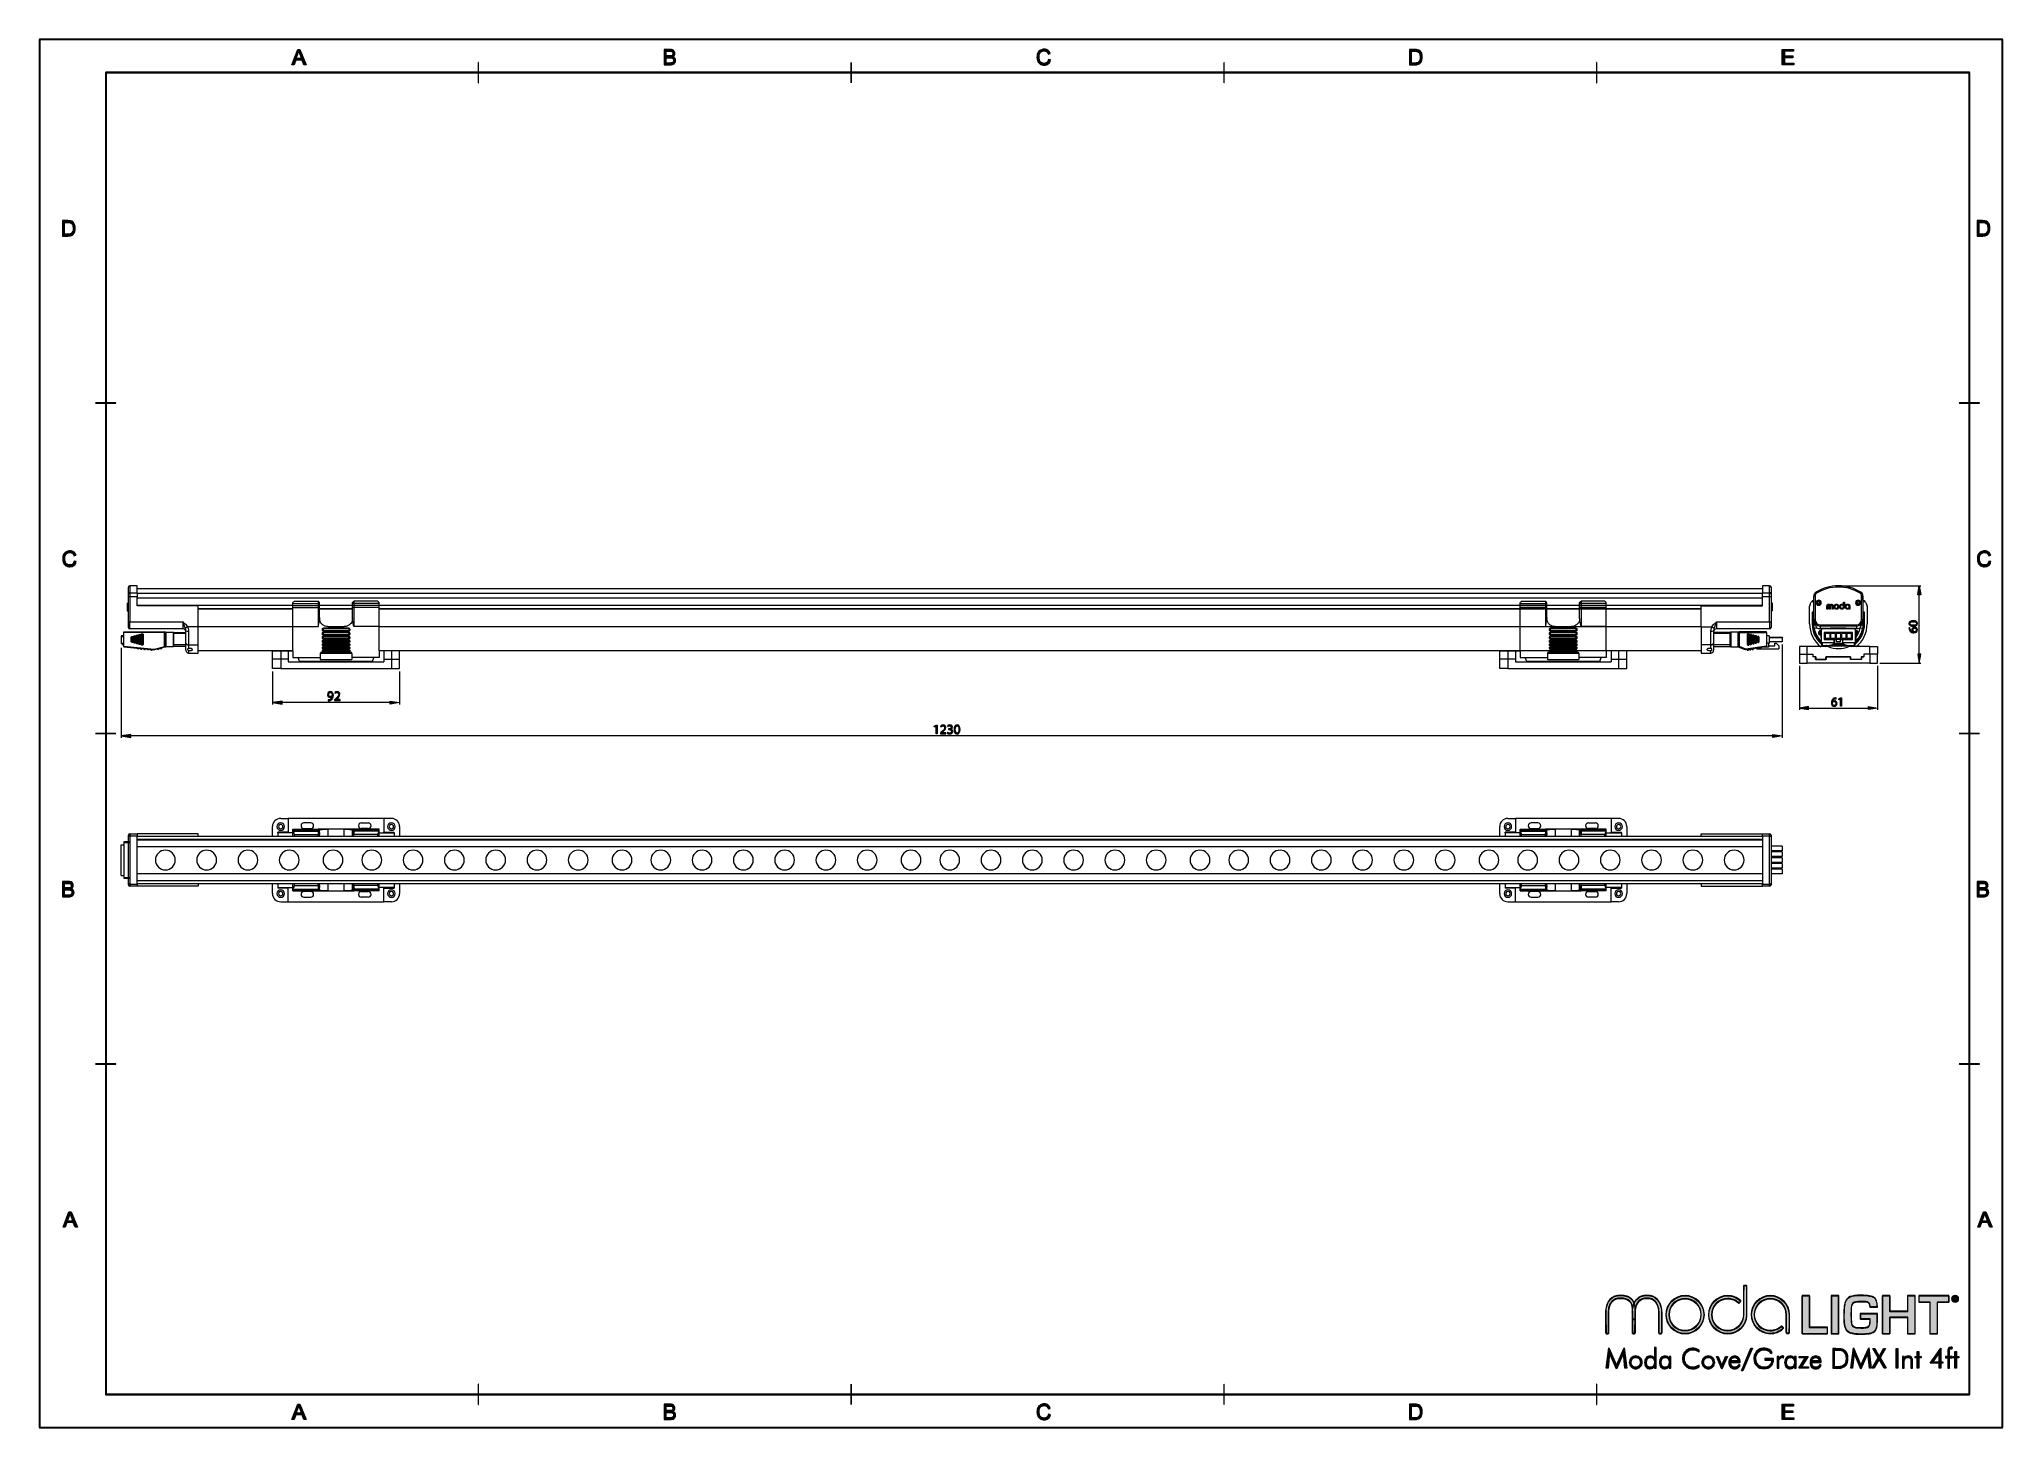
# Model space of a CAD drawing. Header units: inches. Extents: x 0.54 to 10.46, y 0.74 to 7.76.
import ezdxf

# ---------------------------------------------------------------- set-up
doc = ezdxf.new("R2010")
doc.units = ezdxf.units.IN
doc.header["$MEASUREMENT"] = 0
doc.layers.add('BG', color=7, linetype='Continuous')
doc.layers.add('MCG-INT-4FT', color=7, linetype='Continuous')

# ---------------------------------------------------------------- blocks, each defined once
blk = doc.blocks.new('block 3')
at = {"layer": 'BG', "true_color": 0xffffff}
h = blk.add_hatch(color=7, dxfattribs=at)
h.dxf.hatch_style = 2
edge = h.paths.add_edge_path()
edge.add_spline(control_points=[(10.296, 0.9061), (10.296, 0.9061), (0.8711, 0.9061), (0.8711, 0.9061), (0.8702, 0.9061), (0.8694, 0.9069), (0.8694, 0.9079), (0.8694, 0.9079), (0.8694, 7.5922), (0.8694, 7.5922), (0.8694, 7.5931), (0.8702, 7.5939), (0.8711, 7.5939), (0.8711, 7.5939), (10.296, 7.5939), (10.296, 7.5939), (10.297, 7.5939), (10.2977, 7.5931), (10.2977, 7.5922), (10.2977, 7.5922), (10.2977, 0.9079), (10.2977, 0.9079), (10.2977, 0.9069), (10.297, 0.9061), (10.296, 0.9061)], knot_values=[0, 0, 0, 0, 1, 1, 1, 2, 2, 2, 3, 3, 3, 4, 4, 4, 5, 5, 5, 6, 6, 6, 7, 7, 7, 8, 8, 8, 8], degree=3, periodic=1)
h.paths.add_polyline_path([(0.8729, 0.9096), (10.2943, 0.9096), (10.2943, 7.5904), (0.8729, 7.5904)])
at = {"layer": 'BG', "lineweight": 0}
blk.add_lwpolyline([(0.8729, 0.9096), (10.2943, 0.9096), (10.2943, 7.5904), (0.8729, 7.5904), (0.8729, 0.9096)], dxfattribs=at)
blk.add_open_spline([(10.296, 0.9061), (10.296, 0.9061), (0.8711, 0.9061), (0.8711, 0.9061), (0.8702, 0.9061), (0.8694, 0.9069), (0.8694, 0.9079), (0.8694, 0.9079), (0.8694, 7.5922), (0.8694, 7.5922), (0.8694, 7.5931), (0.8702, 7.5939), (0.8711, 7.5939), (0.8711, 7.5939), (10.296, 7.5939), (10.296, 7.5939), (10.297, 7.5939), (10.2977, 7.5931), (10.2977, 7.5922), (10.2977, 7.5922), (10.2977, 0.9079), (10.2977, 0.9079), (10.2977, 0.9069), (10.297, 0.9061), (10.296, 0.9061)], degree=3, knots=[0, 0, 0, 0, 1, 1, 1, 2, 2, 2, 3, 3, 3, 4, 4, 4, 5, 5, 5, 6, 6, 6, 7, 7, 7, 8, 8, 8, 8], dxfattribs=at)
blk = doc.blocks.new('block 2')
at = {"layer": 'BG'}
blk.add_blockref('block 3', (0, 0), dxfattribs=at)
blk = doc.blocks.new('block 5')
at = {"layer": 'BG', "true_color": 0xffffff}
h = blk.add_hatch(color=7, dxfattribs=at)
h.dxf.hatch_style = 2
edge = h.paths.add_edge_path()
edge.add_spline(control_points=[(10.3461, 2.5782), (10.3461, 2.5782), (10.2458, 2.5782), (10.2458, 2.5782), (10.2455, 2.5782), (10.2452, 2.5785), (10.2452, 2.5789), (10.2452, 2.5793), (10.2455, 2.5796), (10.2458, 2.5796), (10.2458, 2.5796), (10.3461, 2.5796), (10.3461, 2.5796), (10.3465, 2.5796), (10.3468, 2.5793), (10.3468, 2.5789), (10.3468, 2.5785), (10.3465, 2.5782), (10.3461, 2.5782)], knot_values=[0, 0, 0, 0, 1, 1, 1, 2, 2, 2, 3, 3, 3, 4, 4, 4, 5, 5, 5, 6, 6, 6, 6], degree=3, periodic=1)
at = {"layer": 'BG', "lineweight": 0}
blk.add_open_spline([(10.3461, 2.5782), (10.3461, 2.5782), (10.2458, 2.5782), (10.2458, 2.5782), (10.2455, 2.5782), (10.2452, 2.5785), (10.2452, 2.5789), (10.2452, 2.5793), (10.2455, 2.5796), (10.2458, 2.5796), (10.2458, 2.5796), (10.3461, 2.5796), (10.3461, 2.5796), (10.3465, 2.5796), (10.3468, 2.5793), (10.3468, 2.5789), (10.3468, 2.5785), (10.3465, 2.5782), (10.3461, 2.5782)], degree=3, knots=[0, 0, 0, 0, 1, 1, 1, 2, 2, 2, 3, 3, 3, 4, 4, 4, 5, 5, 5, 6, 6, 6, 6], dxfattribs=at)
blk = doc.blocks.new('block 4')
at = {"layer": 'BG'}
blk.add_blockref('block 5', (0, 0), dxfattribs=at)
blk = doc.blocks.new('block 7')
at = {"layer": 'BG', "true_color": 0xffffff}
h = blk.add_hatch(color=7, dxfattribs=at)
h.dxf.hatch_style = 2
edge = h.paths.add_edge_path()
edge.add_spline(control_points=[(10.3461, 5.9204), (10.3461, 5.9204), (10.2458, 5.9204), (10.2458, 5.9204), (10.2455, 5.9204), (10.2452, 5.9207), (10.2452, 5.9211), (10.2452, 5.9215), (10.2455, 5.9218), (10.2458, 5.9218), (10.2458, 5.9218), (10.3461, 5.9218), (10.3461, 5.9218), (10.3465, 5.9218), (10.3468, 5.9215), (10.3468, 5.9211), (10.3468, 5.9207), (10.3465, 5.9204), (10.3461, 5.9204)], knot_values=[0, 0, 0, 0, 1, 1, 1, 2, 2, 2, 3, 3, 3, 4, 4, 4, 5, 5, 5, 6, 6, 6, 6], degree=3, periodic=1)
at = {"layer": 'BG', "lineweight": 0}
blk.add_open_spline([(10.3461, 5.9204), (10.3461, 5.9204), (10.2458, 5.9204), (10.2458, 5.9204), (10.2455, 5.9204), (10.2452, 5.9207), (10.2452, 5.9211), (10.2452, 5.9215), (10.2455, 5.9218), (10.2458, 5.9218), (10.2458, 5.9218), (10.3461, 5.9218), (10.3461, 5.9218), (10.3465, 5.9218), (10.3468, 5.9215), (10.3468, 5.9211), (10.3468, 5.9207), (10.3465, 5.9204), (10.3461, 5.9204)], degree=3, knots=[0, 0, 0, 0, 1, 1, 1, 2, 2, 2, 3, 3, 3, 4, 4, 4, 5, 5, 5, 6, 6, 6, 6], dxfattribs=at)
blk = doc.blocks.new('block 6')
at = {"layer": 'BG'}
blk.add_blockref('block 7', (0, 0), dxfattribs=at)
blk = doc.blocks.new('block 9')
at = {"layer": 'BG', "true_color": 0xffffff}
h = blk.add_hatch(color=7, dxfattribs=at)
h.dxf.hatch_style = 2
edge = h.paths.add_edge_path()
edge.add_spline(control_points=[(0.9213, 2.5782), (0.9213, 2.5782), (0.821, 2.5782), (0.821, 2.5782), (0.8206, 2.5782), (0.8203, 2.5785), (0.8203, 2.5789), (0.8203, 2.5793), (0.8206, 2.5796), (0.821, 2.5796), (0.821, 2.5796), (0.9213, 2.5796), (0.9213, 2.5796), (0.9216, 2.5796), (0.9219, 2.5793), (0.9219, 2.5789), (0.9219, 2.5785), (0.9216, 2.5782), (0.9213, 2.5782)], knot_values=[0, 0, 0, 0, 1, 1, 1, 2, 2, 2, 3, 3, 3, 4, 4, 4, 5, 5, 5, 6, 6, 6, 6], degree=3, periodic=1)
at = {"layer": 'BG', "lineweight": 0}
blk.add_open_spline([(0.9213, 2.5782), (0.9213, 2.5782), (0.821, 2.5782), (0.821, 2.5782), (0.8206, 2.5782), (0.8203, 2.5785), (0.8203, 2.5789), (0.8203, 2.5793), (0.8206, 2.5796), (0.821, 2.5796), (0.821, 2.5796), (0.9213, 2.5796), (0.9213, 2.5796), (0.9216, 2.5796), (0.9219, 2.5793), (0.9219, 2.5789), (0.9219, 2.5785), (0.9216, 2.5782), (0.9213, 2.5782)], degree=3, knots=[0, 0, 0, 0, 1, 1, 1, 2, 2, 2, 3, 3, 3, 4, 4, 4, 5, 5, 5, 6, 6, 6, 6], dxfattribs=at)
blk = doc.blocks.new('block 8')
at = {"layer": 'BG'}
blk.add_blockref('block 9', (0, 0), dxfattribs=at)
blk = doc.blocks.new('block 11')
at = {"layer": 'BG', "true_color": 0xffffff}
h = blk.add_hatch(color=7, dxfattribs=at)
h.dxf.hatch_style = 2
edge = h.paths.add_edge_path()
edge.add_spline(control_points=[(0.9213, 4.2493), (0.9213, 4.2493), (0.821, 4.2493), (0.821, 4.2493), (0.8206, 4.2493), (0.8203, 4.2496), (0.8203, 4.25), (0.8203, 4.2504), (0.8206, 4.2507), (0.821, 4.2507), (0.821, 4.2507), (0.9213, 4.2507), (0.9213, 4.2507), (0.9216, 4.2507), (0.9219, 4.2504), (0.9219, 4.25), (0.9219, 4.2496), (0.9216, 4.2493), (0.9213, 4.2493)], knot_values=[0, 0, 0, 0, 1, 1, 1, 2, 2, 2, 3, 3, 3, 4, 4, 4, 5, 5, 5, 6, 6, 6, 6], degree=3, periodic=1)
at = {"layer": 'BG', "lineweight": 0}
blk.add_open_spline([(0.9213, 4.2493), (0.9213, 4.2493), (0.821, 4.2493), (0.821, 4.2493), (0.8206, 4.2493), (0.8203, 4.2496), (0.8203, 4.25), (0.8203, 4.2504), (0.8206, 4.2507), (0.821, 4.2507), (0.821, 4.2507), (0.9213, 4.2507), (0.9213, 4.2507), (0.9216, 4.2507), (0.9219, 4.2504), (0.9219, 4.25), (0.9219, 4.2496), (0.9216, 4.2493), (0.9213, 4.2493)], degree=3, knots=[0, 0, 0, 0, 1, 1, 1, 2, 2, 2, 3, 3, 3, 4, 4, 4, 5, 5, 5, 6, 6, 6, 6], dxfattribs=at)
blk = doc.blocks.new('block 10')
at = {"layer": 'BG'}
blk.add_blockref('block 11', (0, 0), dxfattribs=at)
blk = doc.blocks.new('block 13')
at = {"layer": 'BG', "true_color": 0xffffff}
h = blk.add_hatch(color=7, dxfattribs=at)
h.dxf.hatch_style = 2
edge = h.paths.add_edge_path()
edge.add_spline(control_points=[(0.9213, 5.9204), (0.9213, 5.9204), (0.821, 5.9204), (0.821, 5.9204), (0.8206, 5.9204), (0.8203, 5.9207), (0.8203, 5.9211), (0.8203, 5.9215), (0.8206, 5.9218), (0.821, 5.9218), (0.821, 5.9218), (0.9213, 5.9218), (0.9213, 5.9218), (0.9216, 5.9218), (0.9219, 5.9215), (0.9219, 5.9211), (0.9219, 5.9207), (0.9216, 5.9204), (0.9213, 5.9204)], knot_values=[0, 0, 0, 0, 1, 1, 1, 2, 2, 2, 3, 3, 3, 4, 4, 4, 5, 5, 5, 6, 6, 6, 6], degree=3, periodic=1)
at = {"layer": 'BG', "lineweight": 0}
blk.add_open_spline([(0.9213, 5.9204), (0.9213, 5.9204), (0.821, 5.9204), (0.821, 5.9204), (0.8206, 5.9204), (0.8203, 5.9207), (0.8203, 5.9211), (0.8203, 5.9215), (0.8206, 5.9218), (0.821, 5.9218), (0.821, 5.9218), (0.9213, 5.9218), (0.9213, 5.9218), (0.9216, 5.9218), (0.9219, 5.9215), (0.9219, 5.9211), (0.9219, 5.9207), (0.9216, 5.9204), (0.9213, 5.9204)], degree=3, knots=[0, 0, 0, 0, 1, 1, 1, 2, 2, 2, 3, 3, 3, 4, 4, 4, 5, 5, 5, 6, 6, 6, 6], dxfattribs=at)
blk = doc.blocks.new('block 12')
at = {"layer": 'BG'}
blk.add_blockref('block 13', (0, 0), dxfattribs=at)
blk = doc.blocks.new('block 15')
at = {"layer": 'BG', "true_color": 0xffffff}
h = blk.add_hatch(color=7, dxfattribs=at)
h.dxf.hatch_style = 2
h.paths.add_polyline_path([(10.3383, 1.7525), (10.3682, 1.8304), (10.3793, 1.8304), (10.4111, 1.7525), (10.3994, 1.7525), (10.3903, 1.7761), (10.3578, 1.7761), (10.3492, 1.7525)])
edge = h.paths.add_edge_path()
edge.add_spline(control_points=[(10.3607, 1.7845), (10.3607, 1.7845), (10.3871, 1.7845), (10.3871, 1.7845), (10.3871, 1.7845), (10.379, 1.806), (10.379, 1.806), (10.3765, 1.8126), (10.3747, 1.818), (10.3735, 1.8222), (10.3725, 1.8172), (10.3711, 1.8122), (10.3693, 1.8073), (10.3693, 1.8073), (10.3607, 1.7845), (10.3607, 1.7845)], knot_values=[0, 0, 0, 0, 1, 1, 1, 2, 2, 2, 3, 3, 3, 4, 4, 4, 5, 5, 5, 5], degree=3, periodic=1)
at = {"layer": 'BG', "lineweight": 0}
blk.add_lwpolyline([(10.3383, 1.7525), (10.3682, 1.8304), (10.3793, 1.8304), (10.4111, 1.7525), (10.3994, 1.7525), (10.3903, 1.7761), (10.3578, 1.7761), (10.3492, 1.7525), (10.3383, 1.7525)], dxfattribs=at)
blk.add_open_spline([(10.3607, 1.7845), (10.3607, 1.7845), (10.3871, 1.7845), (10.3871, 1.7845), (10.3871, 1.7845), (10.379, 1.806), (10.379, 1.806), (10.3765, 1.8126), (10.3747, 1.818), (10.3735, 1.8222), (10.3725, 1.8172), (10.3711, 1.8122), (10.3693, 1.8073), (10.3693, 1.8073), (10.3607, 1.7845), (10.3607, 1.7845)], degree=3, knots=[0, 0, 0, 0, 1, 1, 1, 2, 2, 2, 3, 3, 3, 4, 4, 4, 5, 5, 5, 5], dxfattribs=at)
blk = doc.blocks.new('block 14')
at = {"layer": 'BG'}
blk.add_blockref('block 15', (0, 0), dxfattribs=at)
blk = doc.blocks.new('block 17')
at = {"layer": 'BG', "true_color": 0xffffff}
h = blk.add_hatch(color=7, dxfattribs=at)
h.dxf.hatch_style = 2
h.paths.add_polyline_path([(0.6553, 1.7525), (0.6851, 1.8304), (0.6962, 1.8304), (0.7281, 1.7525), (0.7164, 1.7525), (0.7073, 1.7761), (0.6747, 1.7761), (0.6662, 1.7525)])
edge = h.paths.add_edge_path()
edge.add_spline(control_points=[(0.6777, 1.7845), (0.6777, 1.7845), (0.7041, 1.7845), (0.7041, 1.7845), (0.7041, 1.7845), (0.696, 1.806), (0.696, 1.806), (0.6935, 1.8126), (0.6917, 1.818), (0.6905, 1.8222), (0.6895, 1.8172), (0.6881, 1.8122), (0.6863, 1.8073), (0.6863, 1.8073), (0.6777, 1.7845), (0.6777, 1.7845)], knot_values=[0, 0, 0, 0, 1, 1, 1, 2, 2, 2, 3, 3, 3, 4, 4, 4, 5, 5, 5, 5], degree=3, periodic=1)
at = {"layer": 'BG', "lineweight": 0}
blk.add_lwpolyline([(0.6553, 1.7525), (0.6851, 1.8304), (0.6962, 1.8304), (0.7281, 1.7525), (0.7164, 1.7525), (0.7073, 1.7761), (0.6747, 1.7761), (0.6662, 1.7525), (0.6553, 1.7525)], dxfattribs=at)
blk.add_open_spline([(0.6777, 1.7845), (0.6777, 1.7845), (0.7041, 1.7845), (0.7041, 1.7845), (0.7041, 1.7845), (0.696, 1.806), (0.696, 1.806), (0.6935, 1.8126), (0.6917, 1.818), (0.6905, 1.8222), (0.6895, 1.8172), (0.6881, 1.8122), (0.6863, 1.8073), (0.6863, 1.8073), (0.6777, 1.7845), (0.6777, 1.7845)], degree=3, knots=[0, 0, 0, 0, 1, 1, 1, 2, 2, 2, 3, 3, 3, 4, 4, 4, 5, 5, 5, 5], dxfattribs=at)
blk = doc.blocks.new('block 16')
at = {"layer": 'BG'}
blk.add_blockref('block 17', (0, 0), dxfattribs=at)
blk = doc.blocks.new('block 19')
at = {"layer": 'BG', "true_color": 0xffffff}
h = blk.add_hatch(color=7, dxfattribs=at)
h.dxf.hatch_style = 2
edge = h.paths.add_edge_path()
edge.add_spline(control_points=[(0.6524, 3.4236), (0.6524, 3.4236), (0.6524, 3.5014), (0.6524, 3.5014), (0.6524, 3.5014), (0.6816, 3.5014), (0.6816, 3.5014), (0.6875, 3.5014), (0.6923, 3.5006), (0.6959, 3.4991), (0.6995, 3.4975), (0.7023, 3.4951), (0.7043, 3.4918), (0.7064, 3.4885), (0.7074, 3.4851), (0.7074, 3.4815), (0.7074, 3.4782), (0.7065, 3.4751), (0.7047, 3.4721), (0.7029, 3.4692), (0.7001, 3.4668), (0.6965, 3.465), (0.7012, 3.4636), (0.7048, 3.4613), (0.7074, 3.458), (0.7099, 3.4546), (0.7112, 3.4507), (0.7112, 3.4462), (0.7112, 3.4425), (0.7104, 3.4391), (0.7088, 3.436), (0.7073, 3.4329), (0.7054, 3.4305), (0.7031, 3.4288), (0.7009, 3.427), (0.698, 3.4258), (0.6946, 3.4249), (0.6912, 3.424), (0.687, 3.4236), (0.6821, 3.4236), (0.6821, 3.4236), (0.6524, 3.4236), (0.6524, 3.4236)], knot_values=[0, 0, 0, 0, 1, 1, 1, 2, 2, 2, 3, 3, 3, 4, 4, 4, 5, 5, 5, 6, 6, 6, 7, 7, 7, 8, 8, 8, 9, 9, 9, 10, 10, 10, 11, 11, 11, 12, 12, 12, 13, 13, 13, 14, 14, 14, 14], degree=3, periodic=1)
edge = h.paths.add_edge_path()
edge.add_spline(control_points=[(0.6627, 3.4687), (0.6627, 3.4687), (0.6795, 3.4687), (0.6795, 3.4687), (0.6841, 3.4687), (0.6874, 3.469), (0.6893, 3.4696), (0.692, 3.4704), (0.6939, 3.4717), (0.6953, 3.4735), (0.6966, 3.4753), (0.6972, 3.4776), (0.6972, 3.4803), (0.6972, 3.4829), (0.6966, 3.4852), (0.6954, 3.4871), (0.6942, 3.4891), (0.6924, 3.4904), (0.6901, 3.4912), (0.6878, 3.4919), (0.6838, 3.4922), (0.6782, 3.4922), (0.6782, 3.4922), (0.6627, 3.4922), (0.6627, 3.4922), (0.6627, 3.4922), (0.6627, 3.4687), (0.6627, 3.4687)], knot_values=[0, 0, 0, 0, 1, 1, 1, 2, 2, 2, 3, 3, 3, 4, 4, 4, 5, 5, 5, 6, 6, 6, 7, 7, 7, 8, 8, 8, 9, 9, 9, 9], degree=3, periodic=1)
edge = h.paths.add_edge_path()
edge.add_spline(control_points=[(0.6627, 3.4328), (0.6627, 3.4328), (0.6821, 3.4328), (0.6821, 3.4328), (0.6854, 3.4328), (0.6877, 3.4329), (0.6891, 3.4332), (0.6914, 3.4336), (0.6934, 3.4343), (0.695, 3.4353), (0.6966, 3.4363), (0.6979, 3.4377), (0.6989, 3.4396), (0.7, 3.4415), (0.7005, 3.4437), (0.7005, 3.4462), (0.7005, 3.4491), (0.6997, 3.4516), (0.6983, 3.4537), (0.6968, 3.4559), (0.6947, 3.4574), (0.6921, 3.4582), (0.6894, 3.4591), (0.6856, 3.4595), (0.6807, 3.4595), (0.6807, 3.4595), (0.6627, 3.4595), (0.6627, 3.4595), (0.6627, 3.4595), (0.6627, 3.4328), (0.6627, 3.4328)], knot_values=[0, 0, 0, 0, 1, 1, 1, 2, 2, 2, 3, 3, 3, 4, 4, 4, 5, 5, 5, 6, 6, 6, 7, 7, 7, 8, 8, 8, 9, 9, 9, 10, 10, 10, 10], degree=3, periodic=1)
at = {"layer": 'BG', "lineweight": 0}
for points, knots in [([(0.6524, 3.4236), (0.6524, 3.4236), (0.6524, 3.5014), (0.6524, 3.5014), (0.6524, 3.5014), (0.6816, 3.5014), (0.6816, 3.5014), (0.6875, 3.5014), (0.6923, 3.5006), (0.6959, 3.4991), (0.6995, 3.4975), (0.7023, 3.4951), (0.7043, 3.4918), (0.7064, 3.4885), (0.7074, 3.4851), (0.7074, 3.4815), (0.7074, 3.4782), (0.7065, 3.4751), (0.7047, 3.4721), (0.7029, 3.4692), (0.7001, 3.4668), (0.6965, 3.465), (0.7012, 3.4636), (0.7048, 3.4613), (0.7074, 3.458), (0.7099, 3.4546), (0.7112, 3.4507), (0.7112, 3.4462), (0.7112, 3.4425), (0.7104, 3.4391), (0.7088, 3.436), (0.7073, 3.4329), (0.7054, 3.4305), (0.7031, 3.4288), (0.7009, 3.427), (0.698, 3.4258), (0.6946, 3.4249), (0.6912, 3.424), (0.687, 3.4236), (0.6821, 3.4236), (0.6821, 3.4236), (0.6524, 3.4236), (0.6524, 3.4236)], [0, 0, 0, 0, 1, 1, 1, 2, 2, 2, 3, 3, 3, 4, 4, 4, 5, 5, 5, 6, 6, 6, 7, 7, 7, 8, 8, 8, 9, 9, 9, 10, 10, 10, 11, 11, 11, 12, 12, 12, 13, 13, 13, 14, 14, 14, 14]), ([(0.6627, 3.4687), (0.6627, 3.4687), (0.6795, 3.4687), (0.6795, 3.4687), (0.6841, 3.4687), (0.6874, 3.469), (0.6893, 3.4696), (0.692, 3.4704), (0.6939, 3.4717), (0.6953, 3.4735), (0.6966, 3.4753), (0.6972, 3.4776), (0.6972, 3.4803), (0.6972, 3.4829), (0.6966, 3.4852), (0.6954, 3.4871), (0.6942, 3.4891), (0.6924, 3.4904), (0.6901, 3.4912), (0.6878, 3.4919), (0.6838, 3.4922), (0.6782, 3.4922), (0.6782, 3.4922), (0.6627, 3.4922), (0.6627, 3.4922), (0.6627, 3.4922), (0.6627, 3.4687), (0.6627, 3.4687)], [0, 0, 0, 0, 1, 1, 1, 2, 2, 2, 3, 3, 3, 4, 4, 4, 5, 5, 5, 6, 6, 6, 7, 7, 7, 8, 8, 8, 9, 9, 9, 9]), ([(0.6627, 3.4328), (0.6627, 3.4328), (0.6821, 3.4328), (0.6821, 3.4328), (0.6854, 3.4328), (0.6877, 3.4329), (0.6891, 3.4332), (0.6914, 3.4336), (0.6934, 3.4343), (0.695, 3.4353), (0.6966, 3.4363), (0.6979, 3.4377), (0.6989, 3.4396), (0.7, 3.4415), (0.7005, 3.4437), (0.7005, 3.4462), (0.7005, 3.4491), (0.6997, 3.4516), (0.6983, 3.4537), (0.6968, 3.4559), (0.6947, 3.4574), (0.6921, 3.4582), (0.6894, 3.4591), (0.6856, 3.4595), (0.6807, 3.4595), (0.6807, 3.4595), (0.6627, 3.4595), (0.6627, 3.4595), (0.6627, 3.4595), (0.6627, 3.4328), (0.6627, 3.4328)], [0, 0, 0, 0, 1, 1, 1, 2, 2, 2, 3, 3, 3, 4, 4, 4, 5, 5, 5, 6, 6, 6, 7, 7, 7, 8, 8, 8, 9, 9, 9, 10, 10, 10, 10])]:
    blk.add_open_spline(points, degree=3, knots=knots, dxfattribs=at)
blk = doc.blocks.new('block 18')
at = {"layer": 'BG'}
blk.add_blockref('block 19', (0, 0), dxfattribs=at)
blk = doc.blocks.new('block 21')
at = {"layer": 'BG', "true_color": 0xffffff}
h = blk.add_hatch(color=7, dxfattribs=at)
h.dxf.hatch_style = 2
edge = h.paths.add_edge_path()
edge.add_spline(control_points=[(0.712, 5.122), (0.712, 5.122), (0.7223, 5.1194), (0.7223, 5.1194), (0.7201, 5.1109), (0.7163, 5.1045), (0.7107, 5.1), (0.705, 5.0956), (0.6982, 5.0934), (0.6901, 5.0934), (0.6817, 5.0934), (0.6749, 5.0951), (0.6696, 5.0985), (0.6644, 5.1019), (0.6604, 5.1068), (0.6576, 5.1133), (0.6549, 5.1198), (0.6535, 5.1268), (0.6535, 5.1342), (0.6535, 5.1423), (0.655, 5.1494), (0.6581, 5.1554), (0.6612, 5.1614), (0.6656, 5.166), (0.6714, 5.1691), (0.6771, 5.1723), (0.6834, 5.1738), (0.6902, 5.1738), (0.698, 5.1738), (0.7046, 5.1719), (0.7099, 5.1679), (0.7152, 5.1639), (0.7189, 5.1584), (0.721, 5.1512), (0.721, 5.1512), (0.7108, 5.1488), (0.7108, 5.1488), (0.709, 5.1544), (0.7064, 5.1586), (0.703, 5.1612), (0.6995, 5.1637), (0.6952, 5.165), (0.69, 5.165), (0.684, 5.165), (0.679, 5.1636), (0.675, 5.1607), (0.671, 5.1579), (0.6682, 5.154), (0.6666, 5.1492), (0.6649, 5.1444), (0.6641, 5.1394), (0.6641, 5.1342), (0.6641, 5.1276), (0.6651, 5.1218), (0.667, 5.1169), (0.6689, 5.112), (0.6719, 5.1083), (0.676, 5.1058), (0.6801, 5.1034), (0.6845, 5.1022), (0.6892, 5.1022), (0.695, 5.1022), (0.6999, 5.1038), (0.7039, 5.1072), (0.7079, 5.1105), (0.7106, 5.1154), (0.712, 5.122)], knot_values=[0, 0, 0, 0, 1, 1, 1, 2, 2, 2, 3, 3, 3, 4, 4, 4, 5, 5, 5, 6, 6, 6, 7, 7, 7, 8, 8, 8, 9, 9, 9, 10, 10, 10, 11, 11, 11, 12, 12, 12, 13, 13, 13, 14, 14, 14, 15, 15, 15, 16, 16, 16, 17, 17, 17, 18, 18, 18, 19, 19, 19, 20, 20, 20, 21, 21, 21, 22, 22, 22, 22], degree=3, periodic=1)
at = {"layer": 'BG', "lineweight": 0}
blk.add_open_spline([(0.712, 5.122), (0.712, 5.122), (0.7223, 5.1194), (0.7223, 5.1194), (0.7201, 5.1109), (0.7163, 5.1045), (0.7107, 5.1), (0.705, 5.0956), (0.6982, 5.0934), (0.6901, 5.0934), (0.6817, 5.0934), (0.6749, 5.0951), (0.6696, 5.0985), (0.6644, 5.1019), (0.6604, 5.1068), (0.6576, 5.1133), (0.6549, 5.1198), (0.6535, 5.1268), (0.6535, 5.1342), (0.6535, 5.1423), (0.655, 5.1494), (0.6581, 5.1554), (0.6612, 5.1614), (0.6656, 5.166), (0.6714, 5.1691), (0.6771, 5.1723), (0.6834, 5.1738), (0.6902, 5.1738), (0.698, 5.1738), (0.7046, 5.1719), (0.7099, 5.1679), (0.7152, 5.1639), (0.7189, 5.1584), (0.721, 5.1512), (0.721, 5.1512), (0.7108, 5.1488), (0.7108, 5.1488), (0.709, 5.1544), (0.7064, 5.1586), (0.703, 5.1612), (0.6995, 5.1637), (0.6952, 5.165), (0.69, 5.165), (0.684, 5.165), (0.679, 5.1636), (0.675, 5.1607), (0.671, 5.1579), (0.6682, 5.154), (0.6666, 5.1492), (0.6649, 5.1444), (0.6641, 5.1394), (0.6641, 5.1342), (0.6641, 5.1276), (0.6651, 5.1218), (0.667, 5.1169), (0.6689, 5.112), (0.6719, 5.1083), (0.676, 5.1058), (0.6801, 5.1034), (0.6845, 5.1022), (0.6892, 5.1022), (0.695, 5.1022), (0.6999, 5.1038), (0.7039, 5.1072), (0.7079, 5.1105), (0.7106, 5.1154), (0.712, 5.122)], degree=3, knots=[0, 0, 0, 0, 1, 1, 1, 2, 2, 2, 3, 3, 3, 4, 4, 4, 5, 5, 5, 6, 6, 6, 7, 7, 7, 8, 8, 8, 9, 9, 9, 10, 10, 10, 11, 11, 11, 12, 12, 12, 13, 13, 13, 14, 14, 14, 15, 15, 15, 16, 16, 16, 17, 17, 17, 18, 18, 18, 19, 19, 19, 20, 20, 20, 21, 21, 21, 22, 22, 22, 22], dxfattribs=at)
blk = doc.blocks.new('block 20')
at = {"layer": 'BG'}
blk.add_blockref('block 21', (0, 0), dxfattribs=at)
blk = doc.blocks.new('block 23')
at = {"layer": 'BG', "true_color": 0xffffff}
h = blk.add_hatch(color=7, dxfattribs=at)
h.dxf.hatch_style = 2
edge = h.paths.add_edge_path()
edge.add_spline(control_points=[(0.6528, 6.7658), (0.6528, 6.7658), (0.6528, 6.8436), (0.6528, 6.8436), (0.6528, 6.8436), (0.6796, 6.8436), (0.6796, 6.8436), (0.6857, 6.8436), (0.6903, 6.8432), (0.6935, 6.8425), (0.6979, 6.8414), (0.7017, 6.8396), (0.7049, 6.8369), (0.709, 6.8334), (0.7121, 6.829), (0.7141, 6.8236), (0.7161, 6.8182), (0.7172, 6.812), (0.7172, 6.8051), (0.7172, 6.7992), (0.7165, 6.7939), (0.7151, 6.7894), (0.7137, 6.7848), (0.7119, 6.781), (0.7098, 6.778), (0.7076, 6.7751), (0.7053, 6.7727), (0.7027, 6.771), (0.7001, 6.7693), (0.697, 6.768), (0.6934, 6.7671), (0.6898, 6.7662), (0.6856, 6.7658), (0.6809, 6.7658), (0.6809, 6.7658), (0.6528, 6.7658), (0.6528, 6.7658)], knot_values=[0, 0, 0, 0, 1, 1, 1, 2, 2, 2, 3, 3, 3, 4, 4, 4, 5, 5, 5, 6, 6, 6, 7, 7, 7, 8, 8, 8, 9, 9, 9, 10, 10, 10, 11, 11, 11, 12, 12, 12, 12], degree=3, periodic=1)
edge = h.paths.add_edge_path()
edge.add_spline(control_points=[(0.6631, 6.7749), (0.6631, 6.7749), (0.6797, 6.7749), (0.6797, 6.7749), (0.6849, 6.7749), (0.6889, 6.7754), (0.6918, 6.7764), (0.6947, 6.7773), (0.6971, 6.7787), (0.6988, 6.7804), (0.7012, 6.7829), (0.7031, 6.7861), (0.7045, 6.7903), (0.7059, 6.7944), (0.7065, 6.7994), (0.7065, 6.8053), (0.7065, 6.8134), (0.7052, 6.8197), (0.7025, 6.824), (0.6999, 6.8284), (0.6966, 6.8313), (0.6928, 6.8328), (0.69, 6.8339), (0.6856, 6.8344), (0.6795, 6.8344), (0.6795, 6.8344), (0.6631, 6.8344), (0.6631, 6.8344), (0.6631, 6.8344), (0.6631, 6.7749), (0.6631, 6.7749)], knot_values=[0, 0, 0, 0, 1, 1, 1, 2, 2, 2, 3, 3, 3, 4, 4, 4, 5, 5, 5, 6, 6, 6, 7, 7, 7, 8, 8, 8, 9, 9, 9, 10, 10, 10, 10], degree=3, periodic=1)
at = {"layer": 'BG', "lineweight": 0}
for points, knots in [([(0.6528, 6.7658), (0.6528, 6.7658), (0.6528, 6.8436), (0.6528, 6.8436), (0.6528, 6.8436), (0.6796, 6.8436), (0.6796, 6.8436), (0.6857, 6.8436), (0.6903, 6.8432), (0.6935, 6.8425), (0.6979, 6.8414), (0.7017, 6.8396), (0.7049, 6.8369), (0.709, 6.8334), (0.7121, 6.829), (0.7141, 6.8236), (0.7161, 6.8182), (0.7172, 6.812), (0.7172, 6.8051), (0.7172, 6.7992), (0.7165, 6.7939), (0.7151, 6.7894), (0.7137, 6.7848), (0.7119, 6.781), (0.7098, 6.778), (0.7076, 6.7751), (0.7053, 6.7727), (0.7027, 6.771), (0.7001, 6.7693), (0.697, 6.768), (0.6934, 6.7671), (0.6898, 6.7662), (0.6856, 6.7658), (0.6809, 6.7658), (0.6809, 6.7658), (0.6528, 6.7658), (0.6528, 6.7658)], [0, 0, 0, 0, 1, 1, 1, 2, 2, 2, 3, 3, 3, 4, 4, 4, 5, 5, 5, 6, 6, 6, 7, 7, 7, 8, 8, 8, 9, 9, 9, 10, 10, 10, 11, 11, 11, 12, 12, 12, 12]), ([(0.6631, 6.7749), (0.6631, 6.7749), (0.6797, 6.7749), (0.6797, 6.7749), (0.6849, 6.7749), (0.6889, 6.7754), (0.6918, 6.7764), (0.6947, 6.7773), (0.6971, 6.7787), (0.6988, 6.7804), (0.7012, 6.7829), (0.7031, 6.7861), (0.7045, 6.7903), (0.7059, 6.7944), (0.7065, 6.7994), (0.7065, 6.8053), (0.7065, 6.8134), (0.7052, 6.8197), (0.7025, 6.824), (0.6999, 6.8284), (0.6966, 6.8313), (0.6928, 6.8328), (0.69, 6.8339), (0.6856, 6.8344), (0.6795, 6.8344), (0.6795, 6.8344), (0.6631, 6.8344), (0.6631, 6.8344), (0.6631, 6.8344), (0.6631, 6.7749), (0.6631, 6.7749)], [0, 0, 0, 0, 1, 1, 1, 2, 2, 2, 3, 3, 3, 4, 4, 4, 5, 5, 5, 6, 6, 6, 7, 7, 7, 8, 8, 8, 9, 9, 9, 10, 10, 10, 10])]:
    blk.add_open_spline(points, degree=3, knots=knots, dxfattribs=at)
blk = doc.blocks.new('block 22')
at = {"layer": 'BG'}
blk.add_blockref('block 23', (0, 0), dxfattribs=at)
blk = doc.blocks.new('block 25')
at = {"layer": 'BG', "true_color": 0xffffff}
h = blk.add_hatch(color=7, dxfattribs=at)
h.dxf.hatch_style = 2
edge = h.paths.add_edge_path()
edge.add_spline(control_points=[(2.7561, 7.5413), (2.7557, 7.5413), (2.7554, 7.5416), (2.7554, 7.542), (2.7554, 7.542), (2.7554, 7.6423), (2.7554, 7.6423), (2.7554, 7.6427), (2.7557, 7.643), (2.7561, 7.643), (2.7565, 7.643), (2.7568, 7.6427), (2.7568, 7.6423), (2.7568, 7.6423), (2.7568, 7.542), (2.7568, 7.542), (2.7568, 7.5416), (2.7565, 7.5413), (2.7561, 7.5413)], knot_values=[0, 0, 0, 0, 1, 1, 1, 2, 2, 2, 3, 3, 3, 4, 4, 4, 5, 5, 5, 6, 6, 6, 6], degree=3, periodic=1)
at = {"layer": 'BG', "lineweight": 0}
blk.add_open_spline([(2.7561, 7.5413), (2.7557, 7.5413), (2.7554, 7.5416), (2.7554, 7.542), (2.7554, 7.542), (2.7554, 7.6423), (2.7554, 7.6423), (2.7554, 7.6427), (2.7557, 7.643), (2.7561, 7.643), (2.7565, 7.643), (2.7568, 7.6427), (2.7568, 7.6423), (2.7568, 7.6423), (2.7568, 7.542), (2.7568, 7.542), (2.7568, 7.5416), (2.7565, 7.5413), (2.7561, 7.5413)], degree=3, knots=[0, 0, 0, 0, 1, 1, 1, 2, 2, 2, 3, 3, 3, 4, 4, 4, 5, 5, 5, 6, 6, 6, 6], dxfattribs=at)
blk = doc.blocks.new('block 24')
at = {"layer": 'BG'}
blk.add_blockref('block 25', (0, 0), dxfattribs=at)
blk = doc.blocks.new('block 27')
at = {"layer": 'BG', "true_color": 0xffffff}
h = blk.add_hatch(color=7, dxfattribs=at)
h.dxf.hatch_style = 2
edge = h.paths.add_edge_path()
edge.add_spline(control_points=[(4.6411, 7.5413), (4.6407, 7.5413), (4.6404, 7.5416), (4.6404, 7.542), (4.6404, 7.542), (4.6404, 7.6423), (4.6404, 7.6423), (4.6404, 7.6427), (4.6407, 7.643), (4.6411, 7.643), (4.6415, 7.643), (4.6418, 7.6427), (4.6418, 7.6423), (4.6418, 7.6423), (4.6418, 7.542), (4.6418, 7.542), (4.6418, 7.5416), (4.6415, 7.5413), (4.6411, 7.5413)], knot_values=[0, 0, 0, 0, 1, 1, 1, 2, 2, 2, 3, 3, 3, 4, 4, 4, 5, 5, 5, 6, 6, 6, 6], degree=3, periodic=1)
at = {"layer": 'BG', "lineweight": 0}
blk.add_open_spline([(4.6411, 7.5413), (4.6407, 7.5413), (4.6404, 7.5416), (4.6404, 7.542), (4.6404, 7.542), (4.6404, 7.6423), (4.6404, 7.6423), (4.6404, 7.6427), (4.6407, 7.643), (4.6411, 7.643), (4.6415, 7.643), (4.6418, 7.6427), (4.6418, 7.6423), (4.6418, 7.6423), (4.6418, 7.542), (4.6418, 7.542), (4.6418, 7.5416), (4.6415, 7.5413), (4.6411, 7.5413)], degree=3, knots=[0, 0, 0, 0, 1, 1, 1, 2, 2, 2, 3, 3, 3, 4, 4, 4, 5, 5, 5, 6, 6, 6, 6], dxfattribs=at)
blk = doc.blocks.new('block 26')
at = {"layer": 'BG'}
blk.add_blockref('block 27', (0, 0), dxfattribs=at)
blk = doc.blocks.new('block 29')
at = {"layer": 'BG', "true_color": 0xffffff}
h = blk.add_hatch(color=7, dxfattribs=at)
h.dxf.hatch_style = 2
edge = h.paths.add_edge_path()
edge.add_spline(control_points=[(6.526, 7.5413), (6.5257, 7.5413), (6.5253, 7.5416), (6.5253, 7.542), (6.5253, 7.542), (6.5253, 7.6423), (6.5253, 7.6423), (6.5253, 7.6427), (6.5257, 7.643), (6.526, 7.643), (6.5264, 7.643), (6.5267, 7.6427), (6.5267, 7.6423), (6.5267, 7.6423), (6.5267, 7.542), (6.5267, 7.542), (6.5267, 7.5416), (6.5264, 7.5413), (6.526, 7.5413)], knot_values=[0, 0, 0, 0, 1, 1, 1, 2, 2, 2, 3, 3, 3, 4, 4, 4, 5, 5, 5, 6, 6, 6, 6], degree=3, periodic=1)
at = {"layer": 'BG', "lineweight": 0}
blk.add_open_spline([(6.526, 7.5413), (6.5257, 7.5413), (6.5253, 7.5416), (6.5253, 7.542), (6.5253, 7.542), (6.5253, 7.6423), (6.5253, 7.6423), (6.5253, 7.6427), (6.5257, 7.643), (6.526, 7.643), (6.5264, 7.643), (6.5267, 7.6427), (6.5267, 7.6423), (6.5267, 7.6423), (6.5267, 7.542), (6.5267, 7.542), (6.5267, 7.5416), (6.5264, 7.5413), (6.526, 7.5413)], degree=3, knots=[0, 0, 0, 0, 1, 1, 1, 2, 2, 2, 3, 3, 3, 4, 4, 4, 5, 5, 5, 6, 6, 6, 6], dxfattribs=at)
blk = doc.blocks.new('block 28')
at = {"layer": 'BG'}
blk.add_blockref('block 29', (0, 0), dxfattribs=at)
blk = doc.blocks.new('block 31')
at = {"layer": 'BG', "true_color": 0xffffff}
h = blk.add_hatch(color=7, dxfattribs=at)
h.dxf.hatch_style = 2
edge = h.paths.add_edge_path()
edge.add_spline(control_points=[(8.411, 7.5413), (8.4106, 7.5413), (8.4103, 7.5416), (8.4103, 7.542), (8.4103, 7.542), (8.4103, 7.6423), (8.4103, 7.6423), (8.4103, 7.6427), (8.4106, 7.643), (8.411, 7.643), (8.4114, 7.643), (8.4117, 7.6427), (8.4117, 7.6423), (8.4117, 7.6423), (8.4117, 7.542), (8.4117, 7.542), (8.4117, 7.5416), (8.4114, 7.5413), (8.411, 7.5413)], knot_values=[0, 0, 0, 0, 1, 1, 1, 2, 2, 2, 3, 3, 3, 4, 4, 4, 5, 5, 5, 6, 6, 6, 6], degree=3, periodic=1)
at = {"layer": 'BG', "lineweight": 0}
blk.add_open_spline([(8.411, 7.5413), (8.4106, 7.5413), (8.4103, 7.5416), (8.4103, 7.542), (8.4103, 7.542), (8.4103, 7.6423), (8.4103, 7.6423), (8.4103, 7.6427), (8.4106, 7.643), (8.411, 7.643), (8.4114, 7.643), (8.4117, 7.6427), (8.4117, 7.6423), (8.4117, 7.6423), (8.4117, 7.542), (8.4117, 7.542), (8.4117, 7.5416), (8.4114, 7.5413), (8.411, 7.5413)], degree=3, knots=[0, 0, 0, 0, 1, 1, 1, 2, 2, 2, 3, 3, 3, 4, 4, 4, 5, 5, 5, 6, 6, 6, 6], dxfattribs=at)
blk = doc.blocks.new('block 30')
at = {"layer": 'BG'}
blk.add_blockref('block 31', (0, 0), dxfattribs=at)
blk = doc.blocks.new('block 33')
at = {"layer": 'BG', "true_color": 0xffffff}
h = blk.add_hatch(color=7, dxfattribs=at)
h.dxf.hatch_style = 2
h.paths.add_polyline_path([(1.8125, 7.6317), (1.8424, 7.7095), (1.8535, 7.7095), (1.8854, 7.6317), (1.8736, 7.6317), (1.8645, 7.6553), (1.832, 7.6553), (1.8235, 7.6317)])
edge = h.paths.add_edge_path()
edge.add_spline(control_points=[(1.835, 7.6637), (1.835, 7.6637), (1.8614, 7.6637), (1.8614, 7.6637), (1.8614, 7.6637), (1.8532, 7.6852), (1.8532, 7.6852), (1.8508, 7.6918), (1.8489, 7.6971), (1.8477, 7.7013), (1.8467, 7.6964), (1.8453, 7.6914), (1.8435, 7.6865), (1.8435, 7.6865), (1.835, 7.6637), (1.835, 7.6637)], knot_values=[0, 0, 0, 0, 1, 1, 1, 2, 2, 2, 3, 3, 3, 4, 4, 4, 5, 5, 5, 5], degree=3, periodic=1)
at = {"layer": 'BG', "lineweight": 0}
blk.add_lwpolyline([(1.8125, 7.6317), (1.8424, 7.7095), (1.8535, 7.7095), (1.8854, 7.6317), (1.8736, 7.6317), (1.8645, 7.6553), (1.832, 7.6553), (1.8235, 7.6317), (1.8125, 7.6317)], dxfattribs=at)
blk.add_open_spline([(1.835, 7.6637), (1.835, 7.6637), (1.8614, 7.6637), (1.8614, 7.6637), (1.8614, 7.6637), (1.8532, 7.6852), (1.8532, 7.6852), (1.8508, 7.6918), (1.8489, 7.6971), (1.8477, 7.7013), (1.8467, 7.6964), (1.8453, 7.6914), (1.8435, 7.6865), (1.8435, 7.6865), (1.835, 7.6637), (1.835, 7.6637)], degree=3, knots=[0, 0, 0, 0, 1, 1, 1, 2, 2, 2, 3, 3, 3, 4, 4, 4, 5, 5, 5, 5], dxfattribs=at)
blk = doc.blocks.new('block 32')
at = {"layer": 'BG'}
blk.add_blockref('block 33', (0, 0), dxfattribs=at)
blk = doc.blocks.new('block 35')
at = {"layer": 'BG', "true_color": 0xffffff}
h = blk.add_hatch(color=7, dxfattribs=at)
h.dxf.hatch_style = 2
edge = h.paths.add_edge_path()
edge.add_spline(control_points=[(3.6946, 7.6317), (3.6946, 7.6317), (3.6946, 7.7095), (3.6946, 7.7095), (3.6946, 7.7095), (3.7238, 7.7095), (3.7238, 7.7095), (3.7298, 7.7095), (3.7345, 7.7087), (3.7381, 7.7072), (3.7417, 7.7056), (3.7445, 7.7032), (3.7466, 7.6999), (3.7486, 7.6966), (3.7496, 7.6932), (3.7496, 7.6896), (3.7496, 7.6863), (3.7487, 7.6831), (3.7469, 7.6802), (3.7451, 7.6773), (3.7424, 7.6749), (3.7387, 7.6731), (3.7434, 7.6717), (3.7471, 7.6694), (3.7496, 7.666), (3.7521, 7.6627), (3.7534, 7.6588), (3.7534, 7.6543), (3.7534, 7.6506), (3.7526, 7.6472), (3.7511, 7.6441), (3.7495, 7.641), (3.7476, 7.6385), (3.7454, 7.6368), (3.7431, 7.6351), (3.7403, 7.6339), (3.7369, 7.633), (3.7334, 7.6321), (3.7293, 7.6317), (3.7243, 7.6317), (3.7243, 7.6317), (3.6946, 7.6317), (3.6946, 7.6317)], knot_values=[0, 0, 0, 0, 1, 1, 1, 2, 2, 2, 3, 3, 3, 4, 4, 4, 5, 5, 5, 6, 6, 6, 7, 7, 7, 8, 8, 8, 9, 9, 9, 10, 10, 10, 11, 11, 11, 12, 12, 12, 13, 13, 13, 14, 14, 14, 14], degree=3, periodic=1)
edge = h.paths.add_edge_path()
edge.add_spline(control_points=[(3.7049, 7.6768), (3.7049, 7.6768), (3.7218, 7.6768), (3.7218, 7.6768), (3.7263, 7.6768), (3.7296, 7.6771), (3.7316, 7.6777), (3.7342, 7.6785), (3.7362, 7.6798), (3.7375, 7.6816), (3.7388, 7.6834), (3.7395, 7.6857), (3.7395, 7.6884), (3.7395, 7.691), (3.7389, 7.6932), (3.7376, 7.6952), (3.7364, 7.6972), (3.7346, 7.6985), (3.7323, 7.6992), (3.73, 7.7), (3.7261, 7.7003), (3.7205, 7.7003), (3.7205, 7.7003), (3.7049, 7.7003), (3.7049, 7.7003), (3.7049, 7.7003), (3.7049, 7.6768), (3.7049, 7.6768)], knot_values=[0, 0, 0, 0, 1, 1, 1, 2, 2, 2, 3, 3, 3, 4, 4, 4, 5, 5, 5, 6, 6, 6, 7, 7, 7, 8, 8, 8, 9, 9, 9, 9], degree=3, periodic=1)
edge = h.paths.add_edge_path()
edge.add_spline(control_points=[(3.7049, 7.6409), (3.7049, 7.6409), (3.7243, 7.6409), (3.7243, 7.6409), (3.7276, 7.6409), (3.73, 7.641), (3.7313, 7.6412), (3.7337, 7.6417), (3.7357, 7.6424), (3.7373, 7.6434), (3.7388, 7.6444), (3.7402, 7.6458), (3.7412, 7.6477), (3.7422, 7.6496), (3.7427, 7.6518), (3.7427, 7.6543), (3.7427, 7.6572), (3.742, 7.6597), (3.7405, 7.6618), (3.739, 7.664), (3.7369, 7.6655), (3.7343, 7.6663), (3.7317, 7.6672), (3.7279, 7.6676), (3.7229, 7.6676), (3.7229, 7.6676), (3.7049, 7.6676), (3.7049, 7.6676), (3.7049, 7.6676), (3.7049, 7.6409), (3.7049, 7.6409)], knot_values=[0, 0, 0, 0, 1, 1, 1, 2, 2, 2, 3, 3, 3, 4, 4, 4, 5, 5, 5, 6, 6, 6, 7, 7, 7, 8, 8, 8, 9, 9, 9, 10, 10, 10, 10], degree=3, periodic=1)
at = {"layer": 'BG', "lineweight": 0}
for points, knots in [([(3.6946, 7.6317), (3.6946, 7.6317), (3.6946, 7.7095), (3.6946, 7.7095), (3.6946, 7.7095), (3.7238, 7.7095), (3.7238, 7.7095), (3.7298, 7.7095), (3.7345, 7.7087), (3.7381, 7.7072), (3.7417, 7.7056), (3.7445, 7.7032), (3.7466, 7.6999), (3.7486, 7.6966), (3.7496, 7.6932), (3.7496, 7.6896), (3.7496, 7.6863), (3.7487, 7.6831), (3.7469, 7.6802), (3.7451, 7.6773), (3.7424, 7.6749), (3.7387, 7.6731), (3.7434, 7.6717), (3.7471, 7.6694), (3.7496, 7.666), (3.7521, 7.6627), (3.7534, 7.6588), (3.7534, 7.6543), (3.7534, 7.6506), (3.7526, 7.6472), (3.7511, 7.6441), (3.7495, 7.641), (3.7476, 7.6385), (3.7454, 7.6368), (3.7431, 7.6351), (3.7403, 7.6339), (3.7369, 7.633), (3.7334, 7.6321), (3.7293, 7.6317), (3.7243, 7.6317), (3.7243, 7.6317), (3.6946, 7.6317), (3.6946, 7.6317)], [0, 0, 0, 0, 1, 1, 1, 2, 2, 2, 3, 3, 3, 4, 4, 4, 5, 5, 5, 6, 6, 6, 7, 7, 7, 8, 8, 8, 9, 9, 9, 10, 10, 10, 11, 11, 11, 12, 12, 12, 13, 13, 13, 14, 14, 14, 14]), ([(3.7049, 7.6768), (3.7049, 7.6768), (3.7218, 7.6768), (3.7218, 7.6768), (3.7263, 7.6768), (3.7296, 7.6771), (3.7316, 7.6777), (3.7342, 7.6785), (3.7362, 7.6798), (3.7375, 7.6816), (3.7388, 7.6834), (3.7395, 7.6857), (3.7395, 7.6884), (3.7395, 7.691), (3.7389, 7.6932), (3.7376, 7.6952), (3.7364, 7.6972), (3.7346, 7.6985), (3.7323, 7.6992), (3.73, 7.7), (3.7261, 7.7003), (3.7205, 7.7003), (3.7205, 7.7003), (3.7049, 7.7003), (3.7049, 7.7003), (3.7049, 7.7003), (3.7049, 7.6768), (3.7049, 7.6768)], [0, 0, 0, 0, 1, 1, 1, 2, 2, 2, 3, 3, 3, 4, 4, 4, 5, 5, 5, 6, 6, 6, 7, 7, 7, 8, 8, 8, 9, 9, 9, 9]), ([(3.7049, 7.6409), (3.7049, 7.6409), (3.7243, 7.6409), (3.7243, 7.6409), (3.7276, 7.6409), (3.73, 7.641), (3.7313, 7.6412), (3.7337, 7.6417), (3.7357, 7.6424), (3.7373, 7.6434), (3.7388, 7.6444), (3.7402, 7.6458), (3.7412, 7.6477), (3.7422, 7.6496), (3.7427, 7.6518), (3.7427, 7.6543), (3.7427, 7.6572), (3.742, 7.6597), (3.7405, 7.6618), (3.739, 7.664), (3.7369, 7.6655), (3.7343, 7.6663), (3.7317, 7.6672), (3.7279, 7.6676), (3.7229, 7.6676), (3.7229, 7.6676), (3.7049, 7.6676), (3.7049, 7.6676), (3.7049, 7.6676), (3.7049, 7.6409), (3.7049, 7.6409)], [0, 0, 0, 0, 1, 1, 1, 2, 2, 2, 3, 3, 3, 4, 4, 4, 5, 5, 5, 6, 6, 6, 7, 7, 7, 8, 8, 8, 9, 9, 9, 10, 10, 10, 10])]:
    blk.add_open_spline(points, degree=3, knots=knots, dxfattribs=at)
blk = doc.blocks.new('block 34')
at = {"layer": 'BG'}
blk.add_blockref('block 35', (0, 0), dxfattribs=at)
blk = doc.blocks.new('block 37')
at = {"layer": 'BG', "true_color": 0xffffff}
h = blk.add_hatch(color=7, dxfattribs=at)
h.dxf.hatch_style = 2
edge = h.paths.add_edge_path()
edge.add_spline(control_points=[(5.6392, 7.659), (5.6392, 7.659), (5.6495, 7.6564), (5.6495, 7.6564), (5.6474, 7.6479), (5.6435, 7.6415), (5.6379, 7.637), (5.6323, 7.6326), (5.6254, 7.6304), (5.6173, 7.6304), (5.6089, 7.6304), (5.6021, 7.6321), (5.5968, 7.6355), (5.5916, 7.6389), (5.5876, 7.6438), (5.5848, 7.6503), (5.5821, 7.6568), (5.5807, 7.6638), (5.5807, 7.6712), (5.5807, 7.6793), (5.5823, 7.6864), (5.5854, 7.6924), (5.5885, 7.6984), (5.5929, 7.703), (5.5986, 7.7061), (5.6043, 7.7093), (5.6106, 7.7108), (5.6175, 7.7108), (5.6252, 7.7108), (5.6318, 7.7089), (5.6371, 7.7049), (5.6424, 7.7009), (5.6461, 7.6954), (5.6482, 7.6882), (5.6482, 7.6882), (5.6381, 7.6858), (5.6381, 7.6858), (5.6363, 7.6915), (5.6336, 7.6956), (5.6302, 7.6982), (5.6268, 7.7007), (5.6225, 7.702), (5.6172, 7.702), (5.6113, 7.702), (5.6063, 7.7006), (5.6022, 7.6977), (5.5982, 7.6949), (5.5954, 7.691), (5.5938, 7.6862), (5.5921, 7.6814), (5.5913, 7.6764), (5.5913, 7.6712), (5.5913, 7.6646), (5.5923, 7.6588), (5.5942, 7.6539), (5.5962, 7.649), (5.5992, 7.6453), (5.6032, 7.6428), (5.6073, 7.6404), (5.6117, 7.6392), (5.6165, 7.6392), (5.6222, 7.6392), (5.6271, 7.6408), (5.6311, 7.6442), (5.6351, 7.6475), (5.6378, 7.6524), (5.6392, 7.659)], knot_values=[0, 0, 0, 0, 1, 1, 1, 2, 2, 2, 3, 3, 3, 4, 4, 4, 5, 5, 5, 6, 6, 6, 7, 7, 7, 8, 8, 8, 9, 9, 9, 10, 10, 10, 11, 11, 11, 12, 12, 12, 13, 13, 13, 14, 14, 14, 15, 15, 15, 16, 16, 16, 17, 17, 17, 18, 18, 18, 19, 19, 19, 20, 20, 20, 21, 21, 21, 22, 22, 22, 22], degree=3, periodic=1)
at = {"layer": 'BG', "lineweight": 0}
blk.add_open_spline([(5.6392, 7.659), (5.6392, 7.659), (5.6495, 7.6564), (5.6495, 7.6564), (5.6474, 7.6479), (5.6435, 7.6415), (5.6379, 7.637), (5.6323, 7.6326), (5.6254, 7.6304), (5.6173, 7.6304), (5.6089, 7.6304), (5.6021, 7.6321), (5.5968, 7.6355), (5.5916, 7.6389), (5.5876, 7.6438), (5.5848, 7.6503), (5.5821, 7.6568), (5.5807, 7.6638), (5.5807, 7.6712), (5.5807, 7.6793), (5.5823, 7.6864), (5.5854, 7.6924), (5.5885, 7.6984), (5.5929, 7.703), (5.5986, 7.7061), (5.6043, 7.7093), (5.6106, 7.7108), (5.6175, 7.7108), (5.6252, 7.7108), (5.6318, 7.7089), (5.6371, 7.7049), (5.6424, 7.7009), (5.6461, 7.6954), (5.6482, 7.6882), (5.6482, 7.6882), (5.6381, 7.6858), (5.6381, 7.6858), (5.6363, 7.6915), (5.6336, 7.6956), (5.6302, 7.6982), (5.6268, 7.7007), (5.6225, 7.702), (5.6172, 7.702), (5.6113, 7.702), (5.6063, 7.7006), (5.6022, 7.6977), (5.5982, 7.6949), (5.5954, 7.691), (5.5938, 7.6862), (5.5921, 7.6814), (5.5913, 7.6764), (5.5913, 7.6712), (5.5913, 7.6646), (5.5923, 7.6588), (5.5942, 7.6539), (5.5962, 7.649), (5.5992, 7.6453), (5.6032, 7.6428), (5.6073, 7.6404), (5.6117, 7.6392), (5.6165, 7.6392), (5.6222, 7.6392), (5.6271, 7.6408), (5.6311, 7.6442), (5.6351, 7.6475), (5.6378, 7.6524), (5.6392, 7.659)], degree=3, knots=[0, 0, 0, 0, 1, 1, 1, 2, 2, 2, 3, 3, 3, 4, 4, 4, 5, 5, 5, 6, 6, 6, 7, 7, 7, 8, 8, 8, 9, 9, 9, 10, 10, 10, 11, 11, 11, 12, 12, 12, 13, 13, 13, 14, 14, 14, 15, 15, 15, 16, 16, 16, 17, 17, 17, 18, 18, 18, 19, 19, 19, 20, 20, 20, 21, 21, 21, 22, 22, 22, 22], dxfattribs=at)
blk = doc.blocks.new('block 36')
at = {"layer": 'BG'}
blk.add_blockref('block 37', (0, 0), dxfattribs=at)
blk = doc.blocks.new('block 39')
at = {"layer": 'BG', "true_color": 0xffffff}
h = blk.add_hatch(color=7, dxfattribs=at)
h.dxf.hatch_style = 2
edge = h.paths.add_edge_path()
edge.add_spline(control_points=[(7.465, 7.6317), (7.465, 7.6317), (7.465, 7.7095), (7.465, 7.7095), (7.465, 7.7095), (7.4918, 7.7095), (7.4918, 7.7095), (7.4979, 7.7095), (7.5025, 7.7092), (7.5057, 7.7084), (7.5101, 7.7074), (7.5139, 7.7055), (7.5171, 7.7028), (7.5212, 7.6994), (7.5243, 7.6949), (7.5263, 7.6895), (7.5283, 7.6841), (7.5294, 7.678), (7.5294, 7.671), (7.5294, 7.6651), (7.5287, 7.6599), (7.5273, 7.6553), (7.5259, 7.6507), (7.5241, 7.647), (7.522, 7.644), (7.5198, 7.641), (7.5175, 7.6386), (7.5149, 7.6369), (7.5123, 7.6352), (7.5092, 7.6339), (7.5056, 7.633), (7.502, 7.6321), (7.4978, 7.6317), (7.4931, 7.6317), (7.4931, 7.6317), (7.465, 7.6317), (7.465, 7.6317)], knot_values=[0, 0, 0, 0, 1, 1, 1, 2, 2, 2, 3, 3, 3, 4, 4, 4, 5, 5, 5, 6, 6, 6, 7, 7, 7, 8, 8, 8, 9, 9, 9, 10, 10, 10, 11, 11, 11, 12, 12, 12, 12], degree=3, periodic=1)
edge = h.paths.add_edge_path()
edge.add_spline(control_points=[(7.4753, 7.6409), (7.4753, 7.6409), (7.4919, 7.6409), (7.4919, 7.6409), (7.4971, 7.6409), (7.5011, 7.6414), (7.504, 7.6423), (7.5069, 7.6433), (7.5093, 7.6446), (7.511, 7.6463), (7.5134, 7.6488), (7.5153, 7.6521), (7.5167, 7.6562), (7.5181, 7.6603), (7.5187, 7.6653), (7.5187, 7.6712), (7.5187, 7.6793), (7.5174, 7.6856), (7.5147, 7.69), (7.5121, 7.6943), (7.5088, 7.6973), (7.505, 7.6987), (7.5022, 7.6998), (7.4978, 7.7003), (7.4917, 7.7003), (7.4917, 7.7003), (7.4753, 7.7003), (7.4753, 7.7003), (7.4753, 7.7003), (7.4753, 7.6409), (7.4753, 7.6409)], knot_values=[0, 0, 0, 0, 1, 1, 1, 2, 2, 2, 3, 3, 3, 4, 4, 4, 5, 5, 5, 6, 6, 6, 7, 7, 7, 8, 8, 8, 9, 9, 9, 10, 10, 10, 10], degree=3, periodic=1)
at = {"layer": 'BG', "lineweight": 0}
for points, knots in [([(7.465, 7.6317), (7.465, 7.6317), (7.465, 7.7095), (7.465, 7.7095), (7.465, 7.7095), (7.4918, 7.7095), (7.4918, 7.7095), (7.4979, 7.7095), (7.5025, 7.7092), (7.5057, 7.7084), (7.5101, 7.7074), (7.5139, 7.7055), (7.5171, 7.7028), (7.5212, 7.6994), (7.5243, 7.6949), (7.5263, 7.6895), (7.5283, 7.6841), (7.5294, 7.678), (7.5294, 7.671), (7.5294, 7.6651), (7.5287, 7.6599), (7.5273, 7.6553), (7.5259, 7.6507), (7.5241, 7.647), (7.522, 7.644), (7.5198, 7.641), (7.5175, 7.6386), (7.5149, 7.6369), (7.5123, 7.6352), (7.5092, 7.6339), (7.5056, 7.633), (7.502, 7.6321), (7.4978, 7.6317), (7.4931, 7.6317), (7.4931, 7.6317), (7.465, 7.6317), (7.465, 7.6317)], [0, 0, 0, 0, 1, 1, 1, 2, 2, 2, 3, 3, 3, 4, 4, 4, 5, 5, 5, 6, 6, 6, 7, 7, 7, 8, 8, 8, 9, 9, 9, 10, 10, 10, 11, 11, 11, 12, 12, 12, 12]), ([(7.4753, 7.6409), (7.4753, 7.6409), (7.4919, 7.6409), (7.4919, 7.6409), (7.4971, 7.6409), (7.5011, 7.6414), (7.504, 7.6423), (7.5069, 7.6433), (7.5093, 7.6446), (7.511, 7.6463), (7.5134, 7.6488), (7.5153, 7.6521), (7.5167, 7.6562), (7.5181, 7.6603), (7.5187, 7.6653), (7.5187, 7.6712), (7.5187, 7.6793), (7.5174, 7.6856), (7.5147, 7.69), (7.5121, 7.6943), (7.5088, 7.6973), (7.505, 7.6987), (7.5022, 7.6998), (7.4978, 7.7003), (7.4917, 7.7003), (7.4917, 7.7003), (7.4753, 7.7003), (7.4753, 7.7003), (7.4753, 7.7003), (7.4753, 7.6409), (7.4753, 7.6409)], [0, 0, 0, 0, 1, 1, 1, 2, 2, 2, 3, 3, 3, 4, 4, 4, 5, 5, 5, 6, 6, 6, 7, 7, 7, 8, 8, 8, 9, 9, 9, 10, 10, 10, 10])]:
    blk.add_open_spline(points, degree=3, knots=knots, dxfattribs=at)
blk = doc.blocks.new('block 38')
at = {"layer": 'BG'}
blk.add_blockref('block 39', (0, 0), dxfattribs=at)
blk = doc.blocks.new('block 41')
at = {"layer": 'BG', "true_color": 0xffffff}
h = blk.add_hatch(color=7, dxfattribs=at)
h.dxf.hatch_style = 2
h.paths.add_polyline_path([(9.3502, 7.6317), (9.3502, 7.7095), (9.4065, 7.7095), (9.4065, 7.7003), (9.3605, 7.7003), (9.3605, 7.6765), (9.4036, 7.6765), (9.4036, 7.6674), (9.3605, 7.6674), (9.3605, 7.6409), (9.4083, 7.6409), (9.4083, 7.6317)])
at = {"layer": 'BG', "lineweight": 0}
blk.add_lwpolyline([(9.3502, 7.6317), (9.3502, 7.7095), (9.4065, 7.7095), (9.4065, 7.7003), (9.3605, 7.7003), (9.3605, 7.6765), (9.4036, 7.6765), (9.4036, 7.6674), (9.3605, 7.6674), (9.3605, 7.6409), (9.4083, 7.6409), (9.4083, 7.6317), (9.3502, 7.6317)], dxfattribs=at)
blk = doc.blocks.new('block 40')
at = {"layer": 'BG'}
blk.add_blockref('block 41', (0, 0), dxfattribs=at)
blk = doc.blocks.new('block 43')
at = {"layer": 'BG', "true_color": 0xffffff}
h = blk.add_hatch(color=7, dxfattribs=at)
h.dxf.hatch_style = 2
edge = h.paths.add_edge_path()
edge.add_spline(control_points=[(2.7561, 0.857), (2.7557, 0.857), (2.7554, 0.8573), (2.7554, 0.8577), (2.7554, 0.8577), (2.7554, 0.958), (2.7554, 0.958), (2.7554, 0.9584), (2.7557, 0.9587), (2.7561, 0.9587), (2.7565, 0.9587), (2.7568, 0.9584), (2.7568, 0.958), (2.7568, 0.958), (2.7568, 0.8577), (2.7568, 0.8577), (2.7568, 0.8573), (2.7565, 0.857), (2.7561, 0.857)], knot_values=[0, 0, 0, 0, 1, 1, 1, 2, 2, 2, 3, 3, 3, 4, 4, 4, 5, 5, 5, 6, 6, 6, 6], degree=3, periodic=1)
at = {"layer": 'BG', "lineweight": 0}
blk.add_open_spline([(2.7561, 0.857), (2.7557, 0.857), (2.7554, 0.8573), (2.7554, 0.8577), (2.7554, 0.8577), (2.7554, 0.958), (2.7554, 0.958), (2.7554, 0.9584), (2.7557, 0.9587), (2.7561, 0.9587), (2.7565, 0.9587), (2.7568, 0.9584), (2.7568, 0.958), (2.7568, 0.958), (2.7568, 0.8577), (2.7568, 0.8577), (2.7568, 0.8573), (2.7565, 0.857), (2.7561, 0.857)], degree=3, knots=[0, 0, 0, 0, 1, 1, 1, 2, 2, 2, 3, 3, 3, 4, 4, 4, 5, 5, 5, 6, 6, 6, 6], dxfattribs=at)
blk = doc.blocks.new('block 42')
at = {"layer": 'BG'}
blk.add_blockref('block 43', (0, 0), dxfattribs=at)
blk = doc.blocks.new('block 45')
at = {"layer": 'BG', "true_color": 0xffffff}
h = blk.add_hatch(color=7, dxfattribs=at)
h.dxf.hatch_style = 2
edge = h.paths.add_edge_path()
edge.add_spline(control_points=[(4.6411, 0.857), (4.6407, 0.857), (4.6404, 0.8573), (4.6404, 0.8577), (4.6404, 0.8577), (4.6404, 0.958), (4.6404, 0.958), (4.6404, 0.9584), (4.6407, 0.9587), (4.6411, 0.9587), (4.6415, 0.9587), (4.6418, 0.9584), (4.6418, 0.958), (4.6418, 0.958), (4.6418, 0.8577), (4.6418, 0.8577), (4.6418, 0.8573), (4.6415, 0.857), (4.6411, 0.857)], knot_values=[0, 0, 0, 0, 1, 1, 1, 2, 2, 2, 3, 3, 3, 4, 4, 4, 5, 5, 5, 6, 6, 6, 6], degree=3, periodic=1)
at = {"layer": 'BG', "lineweight": 0}
blk.add_open_spline([(4.6411, 0.857), (4.6407, 0.857), (4.6404, 0.8573), (4.6404, 0.8577), (4.6404, 0.8577), (4.6404, 0.958), (4.6404, 0.958), (4.6404, 0.9584), (4.6407, 0.9587), (4.6411, 0.9587), (4.6415, 0.9587), (4.6418, 0.9584), (4.6418, 0.958), (4.6418, 0.958), (4.6418, 0.8577), (4.6418, 0.8577), (4.6418, 0.8573), (4.6415, 0.857), (4.6411, 0.857)], degree=3, knots=[0, 0, 0, 0, 1, 1, 1, 2, 2, 2, 3, 3, 3, 4, 4, 4, 5, 5, 5, 6, 6, 6, 6], dxfattribs=at)
blk = doc.blocks.new('block 44')
at = {"layer": 'BG'}
blk.add_blockref('block 45', (0, 0), dxfattribs=at)
blk = doc.blocks.new('block 47')
at = {"layer": 'BG', "true_color": 0xffffff}
h = blk.add_hatch(color=7, dxfattribs=at)
h.dxf.hatch_style = 2
edge = h.paths.add_edge_path()
edge.add_spline(control_points=[(6.526, 0.857), (6.5257, 0.857), (6.5253, 0.8573), (6.5253, 0.8577), (6.5253, 0.8577), (6.5253, 0.958), (6.5253, 0.958), (6.5253, 0.9584), (6.5257, 0.9587), (6.526, 0.9587), (6.5264, 0.9587), (6.5267, 0.9584), (6.5267, 0.958), (6.5267, 0.958), (6.5267, 0.8577), (6.5267, 0.8577), (6.5267, 0.8573), (6.5264, 0.857), (6.526, 0.857)], knot_values=[0, 0, 0, 0, 1, 1, 1, 2, 2, 2, 3, 3, 3, 4, 4, 4, 5, 5, 5, 6, 6, 6, 6], degree=3, periodic=1)
at = {"layer": 'BG', "lineweight": 0}
blk.add_open_spline([(6.526, 0.857), (6.5257, 0.857), (6.5253, 0.8573), (6.5253, 0.8577), (6.5253, 0.8577), (6.5253, 0.958), (6.5253, 0.958), (6.5253, 0.9584), (6.5257, 0.9587), (6.526, 0.9587), (6.5264, 0.9587), (6.5267, 0.9584), (6.5267, 0.958), (6.5267, 0.958), (6.5267, 0.8577), (6.5267, 0.8577), (6.5267, 0.8573), (6.5264, 0.857), (6.526, 0.857)], degree=3, knots=[0, 0, 0, 0, 1, 1, 1, 2, 2, 2, 3, 3, 3, 4, 4, 4, 5, 5, 5, 6, 6, 6, 6], dxfattribs=at)
blk = doc.blocks.new('block 46')
at = {"layer": 'BG'}
blk.add_blockref('block 47', (0, 0), dxfattribs=at)
blk = doc.blocks.new('block 49')
at = {"layer": 'BG', "true_color": 0xffffff}
h = blk.add_hatch(color=7, dxfattribs=at)
h.dxf.hatch_style = 2
edge = h.paths.add_edge_path()
edge.add_spline(control_points=[(8.411, 0.857), (8.4106, 0.857), (8.4103, 0.8573), (8.4103, 0.8577), (8.4103, 0.8577), (8.4103, 0.958), (8.4103, 0.958), (8.4103, 0.9584), (8.4106, 0.9587), (8.411, 0.9587), (8.4114, 0.9587), (8.4117, 0.9584), (8.4117, 0.958), (8.4117, 0.958), (8.4117, 0.8577), (8.4117, 0.8577), (8.4117, 0.8573), (8.4114, 0.857), (8.411, 0.857)], knot_values=[0, 0, 0, 0, 1, 1, 1, 2, 2, 2, 3, 3, 3, 4, 4, 4, 5, 5, 5, 6, 6, 6, 6], degree=3, periodic=1)
at = {"layer": 'BG', "lineweight": 0}
blk.add_open_spline([(8.411, 0.857), (8.4106, 0.857), (8.4103, 0.8573), (8.4103, 0.8577), (8.4103, 0.8577), (8.4103, 0.958), (8.4103, 0.958), (8.4103, 0.9584), (8.4106, 0.9587), (8.411, 0.9587), (8.4114, 0.9587), (8.4117, 0.9584), (8.4117, 0.958), (8.4117, 0.958), (8.4117, 0.8577), (8.4117, 0.8577), (8.4117, 0.8573), (8.4114, 0.857), (8.411, 0.857)], degree=3, knots=[0, 0, 0, 0, 1, 1, 1, 2, 2, 2, 3, 3, 3, 4, 4, 4, 5, 5, 5, 6, 6, 6, 6], dxfattribs=at)
blk = doc.blocks.new('block 48')
at = {"layer": 'BG'}
blk.add_blockref('block 49', (0, 0), dxfattribs=at)
blk = doc.blocks.new('block 51')
at = {"layer": 'BG', "true_color": 0xffffff}
h = blk.add_hatch(color=7, dxfattribs=at)
h.dxf.hatch_style = 2
h.paths.add_polyline_path([(1.8125, 0.7803), (1.8424, 0.8581), (1.8535, 0.8581), (1.8854, 0.7803), (1.8736, 0.7803), (1.8645, 0.8038), (1.832, 0.8038), (1.8235, 0.7803)])
edge = h.paths.add_edge_path()
edge.add_spline(control_points=[(1.835, 0.8122), (1.835, 0.8122), (1.8614, 0.8122), (1.8614, 0.8122), (1.8614, 0.8122), (1.8532, 0.8338), (1.8532, 0.8338), (1.8508, 0.8403), (1.8489, 0.8457), (1.8477, 0.8499), (1.8467, 0.8449), (1.8453, 0.84), (1.8435, 0.8351), (1.8435, 0.8351), (1.835, 0.8122), (1.835, 0.8122)], knot_values=[0, 0, 0, 0, 1, 1, 1, 2, 2, 2, 3, 3, 3, 4, 4, 4, 5, 5, 5, 5], degree=3, periodic=1)
at = {"layer": 'BG', "lineweight": 0}
blk.add_lwpolyline([(1.8125, 0.7803), (1.8424, 0.8581), (1.8535, 0.8581), (1.8854, 0.7803), (1.8736, 0.7803), (1.8645, 0.8038), (1.832, 0.8038), (1.8235, 0.7803), (1.8125, 0.7803)], dxfattribs=at)
blk.add_open_spline([(1.835, 0.8122), (1.835, 0.8122), (1.8614, 0.8122), (1.8614, 0.8122), (1.8614, 0.8122), (1.8532, 0.8338), (1.8532, 0.8338), (1.8508, 0.8403), (1.8489, 0.8457), (1.8477, 0.8499), (1.8467, 0.8449), (1.8453, 0.84), (1.8435, 0.8351), (1.8435, 0.8351), (1.835, 0.8122), (1.835, 0.8122)], degree=3, knots=[0, 0, 0, 0, 1, 1, 1, 2, 2, 2, 3, 3, 3, 4, 4, 4, 5, 5, 5, 5], dxfattribs=at)
blk = doc.blocks.new('block 50')
at = {"layer": 'BG'}
blk.add_blockref('block 51', (0, 0), dxfattribs=at)
blk = doc.blocks.new('block 53')
at = {"layer": 'BG', "true_color": 0xffffff}
h = blk.add_hatch(color=7, dxfattribs=at)
h.dxf.hatch_style = 2
edge = h.paths.add_edge_path()
edge.add_spline(control_points=[(3.6946, 0.7803), (3.6946, 0.7803), (3.6946, 0.8581), (3.6946, 0.8581), (3.6946, 0.8581), (3.7238, 0.8581), (3.7238, 0.8581), (3.7298, 0.8581), (3.7345, 0.8573), (3.7381, 0.8557), (3.7417, 0.8542), (3.7445, 0.8517), (3.7466, 0.8485), (3.7486, 0.8452), (3.7496, 0.8418), (3.7496, 0.8382), (3.7496, 0.8349), (3.7487, 0.8317), (3.7469, 0.8288), (3.7451, 0.8258), (3.7424, 0.8235), (3.7387, 0.8217), (3.7434, 0.8203), (3.7471, 0.8179), (3.7496, 0.8146), (3.7521, 0.8113), (3.7534, 0.8074), (3.7534, 0.8028), (3.7534, 0.7992), (3.7526, 0.7958), (3.7511, 0.7927), (3.7495, 0.7895), (3.7476, 0.7871), (3.7454, 0.7854), (3.7431, 0.7837), (3.7403, 0.7824), (3.7369, 0.7816), (3.7334, 0.7807), (3.7293, 0.7803), (3.7243, 0.7803), (3.7243, 0.7803), (3.6946, 0.7803), (3.6946, 0.7803)], knot_values=[0, 0, 0, 0, 1, 1, 1, 2, 2, 2, 3, 3, 3, 4, 4, 4, 5, 5, 5, 6, 6, 6, 7, 7, 7, 8, 8, 8, 9, 9, 9, 10, 10, 10, 11, 11, 11, 12, 12, 12, 13, 13, 13, 14, 14, 14, 14], degree=3, periodic=1)
edge = h.paths.add_edge_path()
edge.add_spline(control_points=[(3.7049, 0.8254), (3.7049, 0.8254), (3.7218, 0.8254), (3.7218, 0.8254), (3.7263, 0.8254), (3.7296, 0.8257), (3.7316, 0.8263), (3.7342, 0.8271), (3.7362, 0.8284), (3.7375, 0.8302), (3.7388, 0.832), (3.7395, 0.8342), (3.7395, 0.837), (3.7395, 0.8395), (3.7389, 0.8418), (3.7376, 0.8438), (3.7364, 0.8457), (3.7346, 0.8471), (3.7323, 0.8478), (3.73, 0.8485), (3.7261, 0.8489), (3.7205, 0.8489), (3.7205, 0.8489), (3.7049, 0.8489), (3.7049, 0.8489), (3.7049, 0.8489), (3.7049, 0.8254), (3.7049, 0.8254)], knot_values=[0, 0, 0, 0, 1, 1, 1, 2, 2, 2, 3, 3, 3, 4, 4, 4, 5, 5, 5, 6, 6, 6, 7, 7, 7, 8, 8, 8, 9, 9, 9, 9], degree=3, periodic=1)
edge = h.paths.add_edge_path()
edge.add_spline(control_points=[(3.7049, 0.7894), (3.7049, 0.7894), (3.7243, 0.7894), (3.7243, 0.7894), (3.7276, 0.7894), (3.73, 0.7896), (3.7313, 0.7898), (3.7337, 0.7902), (3.7357, 0.791), (3.7373, 0.7919), (3.7388, 0.7929), (3.7402, 0.7944), (3.7412, 0.7963), (3.7422, 0.7982), (3.7427, 0.8004), (3.7427, 0.8028), (3.7427, 0.8057), (3.742, 0.8082), (3.7405, 0.8104), (3.739, 0.8125), (3.7369, 0.814), (3.7343, 0.8149), (3.7317, 0.8158), (3.7279, 0.8162), (3.7229, 0.8162), (3.7229, 0.8162), (3.7049, 0.8162), (3.7049, 0.8162), (3.7049, 0.8162), (3.7049, 0.7894), (3.7049, 0.7894)], knot_values=[0, 0, 0, 0, 1, 1, 1, 2, 2, 2, 3, 3, 3, 4, 4, 4, 5, 5, 5, 6, 6, 6, 7, 7, 7, 8, 8, 8, 9, 9, 9, 10, 10, 10, 10], degree=3, periodic=1)
at = {"layer": 'BG', "lineweight": 0}
for points, knots in [([(3.6946, 0.7803), (3.6946, 0.7803), (3.6946, 0.8581), (3.6946, 0.8581), (3.6946, 0.8581), (3.7238, 0.8581), (3.7238, 0.8581), (3.7298, 0.8581), (3.7345, 0.8573), (3.7381, 0.8557), (3.7417, 0.8542), (3.7445, 0.8517), (3.7466, 0.8485), (3.7486, 0.8452), (3.7496, 0.8418), (3.7496, 0.8382), (3.7496, 0.8349), (3.7487, 0.8317), (3.7469, 0.8288), (3.7451, 0.8258), (3.7424, 0.8235), (3.7387, 0.8217), (3.7434, 0.8203), (3.7471, 0.8179), (3.7496, 0.8146), (3.7521, 0.8113), (3.7534, 0.8074), (3.7534, 0.8028), (3.7534, 0.7992), (3.7526, 0.7958), (3.7511, 0.7927), (3.7495, 0.7895), (3.7476, 0.7871), (3.7454, 0.7854), (3.7431, 0.7837), (3.7403, 0.7824), (3.7369, 0.7816), (3.7334, 0.7807), (3.7293, 0.7803), (3.7243, 0.7803), (3.7243, 0.7803), (3.6946, 0.7803), (3.6946, 0.7803)], [0, 0, 0, 0, 1, 1, 1, 2, 2, 2, 3, 3, 3, 4, 4, 4, 5, 5, 5, 6, 6, 6, 7, 7, 7, 8, 8, 8, 9, 9, 9, 10, 10, 10, 11, 11, 11, 12, 12, 12, 13, 13, 13, 14, 14, 14, 14]), ([(3.7049, 0.8254), (3.7049, 0.8254), (3.7218, 0.8254), (3.7218, 0.8254), (3.7263, 0.8254), (3.7296, 0.8257), (3.7316, 0.8263), (3.7342, 0.8271), (3.7362, 0.8284), (3.7375, 0.8302), (3.7388, 0.832), (3.7395, 0.8342), (3.7395, 0.837), (3.7395, 0.8395), (3.7389, 0.8418), (3.7376, 0.8438), (3.7364, 0.8457), (3.7346, 0.8471), (3.7323, 0.8478), (3.73, 0.8485), (3.7261, 0.8489), (3.7205, 0.8489), (3.7205, 0.8489), (3.7049, 0.8489), (3.7049, 0.8489), (3.7049, 0.8489), (3.7049, 0.8254), (3.7049, 0.8254)], [0, 0, 0, 0, 1, 1, 1, 2, 2, 2, 3, 3, 3, 4, 4, 4, 5, 5, 5, 6, 6, 6, 7, 7, 7, 8, 8, 8, 9, 9, 9, 9]), ([(3.7049, 0.7894), (3.7049, 0.7894), (3.7243, 0.7894), (3.7243, 0.7894), (3.7276, 0.7894), (3.73, 0.7896), (3.7313, 0.7898), (3.7337, 0.7902), (3.7357, 0.791), (3.7373, 0.7919), (3.7388, 0.7929), (3.7402, 0.7944), (3.7412, 0.7963), (3.7422, 0.7982), (3.7427, 0.8004), (3.7427, 0.8028), (3.7427, 0.8057), (3.742, 0.8082), (3.7405, 0.8104), (3.739, 0.8125), (3.7369, 0.814), (3.7343, 0.8149), (3.7317, 0.8158), (3.7279, 0.8162), (3.7229, 0.8162), (3.7229, 0.8162), (3.7049, 0.8162), (3.7049, 0.8162), (3.7049, 0.8162), (3.7049, 0.7894), (3.7049, 0.7894)], [0, 0, 0, 0, 1, 1, 1, 2, 2, 2, 3, 3, 3, 4, 4, 4, 5, 5, 5, 6, 6, 6, 7, 7, 7, 8, 8, 8, 9, 9, 9, 10, 10, 10, 10])]:
    blk.add_open_spline(points, degree=3, knots=knots, dxfattribs=at)
blk = doc.blocks.new('block 52')
at = {"layer": 'BG'}
blk.add_blockref('block 53', (0, 0), dxfattribs=at)
blk = doc.blocks.new('block 55')
at = {"layer": 'BG', "true_color": 0xffffff}
h = blk.add_hatch(color=7, dxfattribs=at)
h.dxf.hatch_style = 2
edge = h.paths.add_edge_path()
edge.add_spline(control_points=[(5.6392, 0.8076), (5.6392, 0.8076), (5.6495, 0.8049), (5.6495, 0.8049), (5.6474, 0.7965), (5.6435, 0.79), (5.6379, 0.7856), (5.6323, 0.7812), (5.6254, 0.7789), (5.6173, 0.7789), (5.6089, 0.7789), (5.6021, 0.7806), (5.5968, 0.7841), (5.5916, 0.7875), (5.5876, 0.7924), (5.5848, 0.7989), (5.5821, 0.8054), (5.5807, 0.8123), (5.5807, 0.8198), (5.5807, 0.8279), (5.5823, 0.8349), (5.5854, 0.841), (5.5885, 0.847), (5.5929, 0.8516), (5.5986, 0.8547), (5.6043, 0.8579), (5.6106, 0.8594), (5.6175, 0.8594), (5.6252, 0.8594), (5.6318, 0.8574), (5.6371, 0.8535), (5.6424, 0.8495), (5.6461, 0.8439), (5.6482, 0.8368), (5.6482, 0.8368), (5.6381, 0.8344), (5.6381, 0.8344), (5.6363, 0.84), (5.6336, 0.8441), (5.6302, 0.8467), (5.6268, 0.8493), (5.6225, 0.8506), (5.6172, 0.8506), (5.6113, 0.8506), (5.6063, 0.8492), (5.6022, 0.8463), (5.5982, 0.8434), (5.5954, 0.8396), (5.5938, 0.8348), (5.5921, 0.8299), (5.5913, 0.8249), (5.5913, 0.8198), (5.5913, 0.8132), (5.5923, 0.8074), (5.5942, 0.8025), (5.5962, 0.7975), (5.5992, 0.7939), (5.6032, 0.7914), (5.6073, 0.789), (5.6117, 0.7878), (5.6165, 0.7878), (5.6222, 0.7878), (5.6271, 0.7894), (5.6311, 0.7927), (5.6351, 0.7961), (5.6378, 0.801), (5.6392, 0.8076)], knot_values=[0, 0, 0, 0, 1, 1, 1, 2, 2, 2, 3, 3, 3, 4, 4, 4, 5, 5, 5, 6, 6, 6, 7, 7, 7, 8, 8, 8, 9, 9, 9, 10, 10, 10, 11, 11, 11, 12, 12, 12, 13, 13, 13, 14, 14, 14, 15, 15, 15, 16, 16, 16, 17, 17, 17, 18, 18, 18, 19, 19, 19, 20, 20, 20, 21, 21, 21, 22, 22, 22, 22], degree=3, periodic=1)
at = {"layer": 'BG', "lineweight": 0}
blk.add_open_spline([(5.6392, 0.8076), (5.6392, 0.8076), (5.6495, 0.8049), (5.6495, 0.8049), (5.6474, 0.7965), (5.6435, 0.79), (5.6379, 0.7856), (5.6323, 0.7812), (5.6254, 0.7789), (5.6173, 0.7789), (5.6089, 0.7789), (5.6021, 0.7806), (5.5968, 0.7841), (5.5916, 0.7875), (5.5876, 0.7924), (5.5848, 0.7989), (5.5821, 0.8054), (5.5807, 0.8123), (5.5807, 0.8198), (5.5807, 0.8279), (5.5823, 0.8349), (5.5854, 0.841), (5.5885, 0.847), (5.5929, 0.8516), (5.5986, 0.8547), (5.6043, 0.8579), (5.6106, 0.8594), (5.6175, 0.8594), (5.6252, 0.8594), (5.6318, 0.8574), (5.6371, 0.8535), (5.6424, 0.8495), (5.6461, 0.8439), (5.6482, 0.8368), (5.6482, 0.8368), (5.6381, 0.8344), (5.6381, 0.8344), (5.6363, 0.84), (5.6336, 0.8441), (5.6302, 0.8467), (5.6268, 0.8493), (5.6225, 0.8506), (5.6172, 0.8506), (5.6113, 0.8506), (5.6063, 0.8492), (5.6022, 0.8463), (5.5982, 0.8434), (5.5954, 0.8396), (5.5938, 0.8348), (5.5921, 0.8299), (5.5913, 0.8249), (5.5913, 0.8198), (5.5913, 0.8132), (5.5923, 0.8074), (5.5942, 0.8025), (5.5962, 0.7975), (5.5992, 0.7939), (5.6032, 0.7914), (5.6073, 0.789), (5.6117, 0.7878), (5.6165, 0.7878), (5.6222, 0.7878), (5.6271, 0.7894), (5.6311, 0.7927), (5.6351, 0.7961), (5.6378, 0.801), (5.6392, 0.8076)], degree=3, knots=[0, 0, 0, 0, 1, 1, 1, 2, 2, 2, 3, 3, 3, 4, 4, 4, 5, 5, 5, 6, 6, 6, 7, 7, 7, 8, 8, 8, 9, 9, 9, 10, 10, 10, 11, 11, 11, 12, 12, 12, 13, 13, 13, 14, 14, 14, 15, 15, 15, 16, 16, 16, 17, 17, 17, 18, 18, 18, 19, 19, 19, 20, 20, 20, 21, 21, 21, 22, 22, 22, 22], dxfattribs=at)
blk = doc.blocks.new('block 54')
at = {"layer": 'BG'}
blk.add_blockref('block 55', (0, 0), dxfattribs=at)
blk = doc.blocks.new('block 57')
at = {"layer": 'BG', "true_color": 0xffffff}
h = blk.add_hatch(color=7, dxfattribs=at)
h.dxf.hatch_style = 2
edge = h.paths.add_edge_path()
edge.add_spline(control_points=[(7.465, 0.7803), (7.465, 0.7803), (7.465, 0.8581), (7.465, 0.8581), (7.465, 0.8581), (7.4918, 0.8581), (7.4918, 0.8581), (7.4979, 0.8581), (7.5025, 0.8577), (7.5057, 0.857), (7.5101, 0.8559), (7.5139, 0.8541), (7.5171, 0.8514), (7.5212, 0.8479), (7.5243, 0.8435), (7.5263, 0.8381), (7.5283, 0.8327), (7.5294, 0.8265), (7.5294, 0.8196), (7.5294, 0.8137), (7.5287, 0.8084), (7.5273, 0.8039), (7.5259, 0.7993), (7.5241, 0.7955), (7.522, 0.7926), (7.5198, 0.7896), (7.5175, 0.7872), (7.5149, 0.7855), (7.5123, 0.7838), (7.5092, 0.7825), (7.5056, 0.7816), (7.502, 0.7807), (7.4978, 0.7803), (7.4931, 0.7803), (7.4931, 0.7803), (7.465, 0.7803), (7.465, 0.7803)], knot_values=[0, 0, 0, 0, 1, 1, 1, 2, 2, 2, 3, 3, 3, 4, 4, 4, 5, 5, 5, 6, 6, 6, 7, 7, 7, 8, 8, 8, 9, 9, 9, 10, 10, 10, 11, 11, 11, 12, 12, 12, 12], degree=3, periodic=1)
edge = h.paths.add_edge_path()
edge.add_spline(control_points=[(7.4753, 0.7894), (7.4753, 0.7894), (7.4919, 0.7894), (7.4919, 0.7894), (7.4971, 0.7894), (7.5011, 0.7899), (7.504, 0.7909), (7.5069, 0.7918), (7.5093, 0.7932), (7.511, 0.7949), (7.5134, 0.7974), (7.5153, 0.8006), (7.5167, 0.8048), (7.5181, 0.8089), (7.5187, 0.8139), (7.5187, 0.8198), (7.5187, 0.8279), (7.5174, 0.8342), (7.5147, 0.8385), (7.5121, 0.8429), (7.5088, 0.8458), (7.505, 0.8473), (7.5022, 0.8484), (7.4978, 0.8489), (7.4917, 0.8489), (7.4917, 0.8489), (7.4753, 0.8489), (7.4753, 0.8489), (7.4753, 0.8489), (7.4753, 0.7894), (7.4753, 0.7894)], knot_values=[0, 0, 0, 0, 1, 1, 1, 2, 2, 2, 3, 3, 3, 4, 4, 4, 5, 5, 5, 6, 6, 6, 7, 7, 7, 8, 8, 8, 9, 9, 9, 10, 10, 10, 10], degree=3, periodic=1)
at = {"layer": 'BG', "lineweight": 0}
for points, knots in [([(7.465, 0.7803), (7.465, 0.7803), (7.465, 0.8581), (7.465, 0.8581), (7.465, 0.8581), (7.4918, 0.8581), (7.4918, 0.8581), (7.4979, 0.8581), (7.5025, 0.8577), (7.5057, 0.857), (7.5101, 0.8559), (7.5139, 0.8541), (7.5171, 0.8514), (7.5212, 0.8479), (7.5243, 0.8435), (7.5263, 0.8381), (7.5283, 0.8327), (7.5294, 0.8265), (7.5294, 0.8196), (7.5294, 0.8137), (7.5287, 0.8084), (7.5273, 0.8039), (7.5259, 0.7993), (7.5241, 0.7955), (7.522, 0.7926), (7.5198, 0.7896), (7.5175, 0.7872), (7.5149, 0.7855), (7.5123, 0.7838), (7.5092, 0.7825), (7.5056, 0.7816), (7.502, 0.7807), (7.4978, 0.7803), (7.4931, 0.7803), (7.4931, 0.7803), (7.465, 0.7803), (7.465, 0.7803)], [0, 0, 0, 0, 1, 1, 1, 2, 2, 2, 3, 3, 3, 4, 4, 4, 5, 5, 5, 6, 6, 6, 7, 7, 7, 8, 8, 8, 9, 9, 9, 10, 10, 10, 11, 11, 11, 12, 12, 12, 12]), ([(7.4753, 0.7894), (7.4753, 0.7894), (7.4919, 0.7894), (7.4919, 0.7894), (7.4971, 0.7894), (7.5011, 0.7899), (7.504, 0.7909), (7.5069, 0.7918), (7.5093, 0.7932), (7.511, 0.7949), (7.5134, 0.7974), (7.5153, 0.8006), (7.5167, 0.8048), (7.5181, 0.8089), (7.5187, 0.8139), (7.5187, 0.8198), (7.5187, 0.8279), (7.5174, 0.8342), (7.5147, 0.8385), (7.5121, 0.8429), (7.5088, 0.8458), (7.505, 0.8473), (7.5022, 0.8484), (7.4978, 0.8489), (7.4917, 0.8489), (7.4917, 0.8489), (7.4753, 0.8489), (7.4753, 0.8489), (7.4753, 0.8489), (7.4753, 0.7894), (7.4753, 0.7894)], [0, 0, 0, 0, 1, 1, 1, 2, 2, 2, 3, 3, 3, 4, 4, 4, 5, 5, 5, 6, 6, 6, 7, 7, 7, 8, 8, 8, 9, 9, 9, 10, 10, 10, 10])]:
    blk.add_open_spline(points, degree=3, knots=knots, dxfattribs=at)
blk = doc.blocks.new('block 56')
at = {"layer": 'BG'}
blk.add_blockref('block 57', (0, 0), dxfattribs=at)
blk = doc.blocks.new('block 59')
at = {"layer": 'BG', "true_color": 0xffffff}
h = blk.add_hatch(color=7, dxfattribs=at)
h.dxf.hatch_style = 2
h.paths.add_polyline_path([(9.3502, 0.7803), (9.3502, 0.8581), (9.4065, 0.8581), (9.4065, 0.8489), (9.3605, 0.8489), (9.3605, 0.8251), (9.4036, 0.8251), (9.4036, 0.8159), (9.3605, 0.8159), (9.3605, 0.7894), (9.4083, 0.7894), (9.4083, 0.7803)])
at = {"layer": 'BG', "lineweight": 0}
blk.add_lwpolyline([(9.3502, 0.7803), (9.3502, 0.8581), (9.4065, 0.8581), (9.4065, 0.8489), (9.3605, 0.8489), (9.3605, 0.8251), (9.4036, 0.8251), (9.4036, 0.8159), (9.3605, 0.8159), (9.3605, 0.7894), (9.4083, 0.7894), (9.4083, 0.7803), (9.3502, 0.7803)], dxfattribs=at)
blk = doc.blocks.new('block 58')
at = {"layer": 'BG'}
blk.add_blockref('block 59', (0, 0), dxfattribs=at)
blk = doc.blocks.new('block 61')
at = {"layer": 'BG', "true_color": 0xffffff}
h = blk.add_hatch(color=7, dxfattribs=at)
h.dxf.hatch_style = 2
edge = h.paths.add_edge_path()
edge.add_spline(control_points=[(10.3461, 4.2493), (10.3461, 4.2493), (10.2458, 4.2493), (10.2458, 4.2493), (10.2455, 4.2493), (10.2452, 4.2496), (10.2452, 4.25), (10.2452, 4.2504), (10.2455, 4.2507), (10.2458, 4.2507), (10.2458, 4.2507), (10.3461, 4.2507), (10.3461, 4.2507), (10.3465, 4.2507), (10.3468, 4.2504), (10.3468, 4.25), (10.3468, 4.2496), (10.3465, 4.2493), (10.3461, 4.2493)], knot_values=[0, 0, 0, 0, 1, 1, 1, 2, 2, 2, 3, 3, 3, 4, 4, 4, 5, 5, 5, 6, 6, 6, 6], degree=3, periodic=1)
at = {"layer": 'BG', "lineweight": 0}
blk.add_open_spline([(10.3461, 4.2493), (10.3461, 4.2493), (10.2458, 4.2493), (10.2458, 4.2493), (10.2455, 4.2493), (10.2452, 4.2496), (10.2452, 4.25), (10.2452, 4.2504), (10.2455, 4.2507), (10.2458, 4.2507), (10.2458, 4.2507), (10.3461, 4.2507), (10.3461, 4.2507), (10.3465, 4.2507), (10.3468, 4.2504), (10.3468, 4.25), (10.3468, 4.2496), (10.3465, 4.2493), (10.3461, 4.2493)], degree=3, knots=[0, 0, 0, 0, 1, 1, 1, 2, 2, 2, 3, 3, 3, 4, 4, 4, 5, 5, 5, 6, 6, 6, 6], dxfattribs=at)
blk = doc.blocks.new('block 60')
at = {"layer": 'BG'}
blk.add_blockref('block 61', (0, 0), dxfattribs=at)
blk = doc.blocks.new('block 63')
at = {"layer": 'BG', "true_color": 0xffffff}
h = blk.add_hatch(color=7, dxfattribs=at)
h.dxf.hatch_style = 2
edge = h.paths.add_edge_path()
edge.add_spline(control_points=[(10.3354, 3.4236), (10.3354, 3.4236), (10.3354, 3.5014), (10.3354, 3.5014), (10.3354, 3.5014), (10.3646, 3.5014), (10.3646, 3.5014), (10.3706, 3.5014), (10.3753, 3.5006), (10.3789, 3.4991), (10.3825, 3.4975), (10.3853, 3.4951), (10.3874, 3.4918), (10.3894, 3.4885), (10.3904, 3.4851), (10.3904, 3.4815), (10.3904, 3.4782), (10.3895, 3.4751), (10.3877, 3.4721), (10.3859, 3.4692), (10.3832, 3.4668), (10.3795, 3.465), (10.3842, 3.4636), (10.3879, 3.4613), (10.3904, 3.458), (10.3929, 3.4546), (10.3942, 3.4507), (10.3942, 3.4462), (10.3942, 3.4425), (10.3934, 3.4391), (10.3919, 3.436), (10.3903, 3.4329), (10.3884, 3.4305), (10.3862, 3.4288), (10.3839, 3.427), (10.3811, 3.4258), (10.3776, 3.4249), (10.3742, 3.424), (10.37, 3.4236), (10.3651, 3.4236), (10.3651, 3.4236), (10.3354, 3.4236), (10.3354, 3.4236)], knot_values=[0, 0, 0, 0, 1, 1, 1, 2, 2, 2, 3, 3, 3, 4, 4, 4, 5, 5, 5, 6, 6, 6, 7, 7, 7, 8, 8, 8, 9, 9, 9, 10, 10, 10, 11, 11, 11, 12, 12, 12, 13, 13, 13, 14, 14, 14, 14], degree=3, periodic=1)
edge = h.paths.add_edge_path()
edge.add_spline(control_points=[(10.3457, 3.4687), (10.3457, 3.4687), (10.3625, 3.4687), (10.3625, 3.4687), (10.3671, 3.4687), (10.3704, 3.469), (10.3724, 3.4696), (10.375, 3.4704), (10.377, 3.4717), (10.3783, 3.4735), (10.3796, 3.4753), (10.3803, 3.4776), (10.3803, 3.4803), (10.3803, 3.4829), (10.3797, 3.4852), (10.3784, 3.4871), (10.3772, 3.4891), (10.3754, 3.4904), (10.3731, 3.4912), (10.3708, 3.4919), (10.3669, 3.4922), (10.3613, 3.4922), (10.3613, 3.4922), (10.3457, 3.4922), (10.3457, 3.4922), (10.3457, 3.4922), (10.3457, 3.4687), (10.3457, 3.4687)], knot_values=[0, 0, 0, 0, 1, 1, 1, 2, 2, 2, 3, 3, 3, 4, 4, 4, 5, 5, 5, 6, 6, 6, 7, 7, 7, 8, 8, 8, 9, 9, 9, 9], degree=3, periodic=1)
edge = h.paths.add_edge_path()
edge.add_spline(control_points=[(10.3457, 3.4328), (10.3457, 3.4328), (10.3651, 3.4328), (10.3651, 3.4328), (10.3684, 3.4328), (10.3708, 3.4329), (10.3721, 3.4332), (10.3745, 3.4336), (10.3765, 3.4343), (10.378, 3.4353), (10.3796, 3.4363), (10.3809, 3.4377), (10.382, 3.4396), (10.383, 3.4415), (10.3835, 3.4437), (10.3835, 3.4462), (10.3835, 3.4491), (10.3828, 3.4516), (10.3813, 3.4537), (10.3798, 3.4559), (10.3777, 3.4574), (10.3751, 3.4582), (10.3725, 3.4591), (10.3687, 3.4595), (10.3637, 3.4595), (10.3637, 3.4595), (10.3457, 3.4595), (10.3457, 3.4595), (10.3457, 3.4595), (10.3457, 3.4328), (10.3457, 3.4328)], knot_values=[0, 0, 0, 0, 1, 1, 1, 2, 2, 2, 3, 3, 3, 4, 4, 4, 5, 5, 5, 6, 6, 6, 7, 7, 7, 8, 8, 8, 9, 9, 9, 10, 10, 10, 10], degree=3, periodic=1)
at = {"layer": 'BG', "lineweight": 0}
for points, knots in [([(10.3354, 3.4236), (10.3354, 3.4236), (10.3354, 3.5014), (10.3354, 3.5014), (10.3354, 3.5014), (10.3646, 3.5014), (10.3646, 3.5014), (10.3706, 3.5014), (10.3753, 3.5006), (10.3789, 3.4991), (10.3825, 3.4975), (10.3853, 3.4951), (10.3874, 3.4918), (10.3894, 3.4885), (10.3904, 3.4851), (10.3904, 3.4815), (10.3904, 3.4782), (10.3895, 3.4751), (10.3877, 3.4721), (10.3859, 3.4692), (10.3832, 3.4668), (10.3795, 3.465), (10.3842, 3.4636), (10.3879, 3.4613), (10.3904, 3.458), (10.3929, 3.4546), (10.3942, 3.4507), (10.3942, 3.4462), (10.3942, 3.4425), (10.3934, 3.4391), (10.3919, 3.436), (10.3903, 3.4329), (10.3884, 3.4305), (10.3862, 3.4288), (10.3839, 3.427), (10.3811, 3.4258), (10.3776, 3.4249), (10.3742, 3.424), (10.37, 3.4236), (10.3651, 3.4236), (10.3651, 3.4236), (10.3354, 3.4236), (10.3354, 3.4236)], [0, 0, 0, 0, 1, 1, 1, 2, 2, 2, 3, 3, 3, 4, 4, 4, 5, 5, 5, 6, 6, 6, 7, 7, 7, 8, 8, 8, 9, 9, 9, 10, 10, 10, 11, 11, 11, 12, 12, 12, 13, 13, 13, 14, 14, 14, 14]), ([(10.3457, 3.4687), (10.3457, 3.4687), (10.3625, 3.4687), (10.3625, 3.4687), (10.3671, 3.4687), (10.3704, 3.469), (10.3724, 3.4696), (10.375, 3.4704), (10.377, 3.4717), (10.3783, 3.4735), (10.3796, 3.4753), (10.3803, 3.4776), (10.3803, 3.4803), (10.3803, 3.4829), (10.3797, 3.4852), (10.3784, 3.4871), (10.3772, 3.4891), (10.3754, 3.4904), (10.3731, 3.4912), (10.3708, 3.4919), (10.3669, 3.4922), (10.3613, 3.4922), (10.3613, 3.4922), (10.3457, 3.4922), (10.3457, 3.4922), (10.3457, 3.4922), (10.3457, 3.4687), (10.3457, 3.4687)], [0, 0, 0, 0, 1, 1, 1, 2, 2, 2, 3, 3, 3, 4, 4, 4, 5, 5, 5, 6, 6, 6, 7, 7, 7, 8, 8, 8, 9, 9, 9, 9]), ([(10.3457, 3.4328), (10.3457, 3.4328), (10.3651, 3.4328), (10.3651, 3.4328), (10.3684, 3.4328), (10.3708, 3.4329), (10.3721, 3.4332), (10.3745, 3.4336), (10.3765, 3.4343), (10.378, 3.4353), (10.3796, 3.4363), (10.3809, 3.4377), (10.382, 3.4396), (10.383, 3.4415), (10.3835, 3.4437), (10.3835, 3.4462), (10.3835, 3.4491), (10.3828, 3.4516), (10.3813, 3.4537), (10.3798, 3.4559), (10.3777, 3.4574), (10.3751, 3.4582), (10.3725, 3.4591), (10.3687, 3.4595), (10.3637, 3.4595), (10.3637, 3.4595), (10.3457, 3.4595), (10.3457, 3.4595), (10.3457, 3.4595), (10.3457, 3.4328), (10.3457, 3.4328)], [0, 0, 0, 0, 1, 1, 1, 2, 2, 2, 3, 3, 3, 4, 4, 4, 5, 5, 5, 6, 6, 6, 7, 7, 7, 8, 8, 8, 9, 9, 9, 10, 10, 10, 10])]:
    blk.add_open_spline(points, degree=3, knots=knots, dxfattribs=at)
blk = doc.blocks.new('block 62')
at = {"layer": 'BG'}
blk.add_blockref('block 63', (0, 0), dxfattribs=at)
blk = doc.blocks.new('block 65')
at = {"layer": 'BG', "true_color": 0xffffff}
h = blk.add_hatch(color=7, dxfattribs=at)
h.dxf.hatch_style = 2
edge = h.paths.add_edge_path()
edge.add_spline(control_points=[(10.395, 5.122), (10.395, 5.122), (10.4053, 5.1194), (10.4053, 5.1194), (10.4032, 5.1109), (10.3993, 5.1045), (10.3937, 5.1), (10.3881, 5.0956), (10.3812, 5.0934), (10.3731, 5.0934), (10.3647, 5.0934), (10.3579, 5.0951), (10.3526, 5.0985), (10.3474, 5.1019), (10.3434, 5.1068), (10.3406, 5.1133), (10.3379, 5.1198), (10.3365, 5.1268), (10.3365, 5.1342), (10.3365, 5.1423), (10.3381, 5.1494), (10.3412, 5.1554), (10.3443, 5.1614), (10.3487, 5.166), (10.3544, 5.1691), (10.3601, 5.1723), (10.3664, 5.1738), (10.3733, 5.1738), (10.381, 5.1738), (10.3876, 5.1719), (10.3929, 5.1679), (10.3982, 5.1639), (10.4019, 5.1584), (10.404, 5.1512), (10.404, 5.1512), (10.3939, 5.1488), (10.3939, 5.1488), (10.3921, 5.1544), (10.3894, 5.1586), (10.386, 5.1612), (10.3826, 5.1637), (10.3783, 5.165), (10.373, 5.165), (10.3671, 5.165), (10.3621, 5.1636), (10.358, 5.1607), (10.354, 5.1579), (10.3512, 5.154), (10.3496, 5.1492), (10.348, 5.1444), (10.3471, 5.1394), (10.3471, 5.1342), (10.3471, 5.1276), (10.3481, 5.1218), (10.35, 5.1169), (10.352, 5.112), (10.355, 5.1083), (10.359, 5.1058), (10.3631, 5.1034), (10.3675, 5.1022), (10.3723, 5.1022), (10.378, 5.1022), (10.3829, 5.1038), (10.3869, 5.1072), (10.3909, 5.1105), (10.3936, 5.1154), (10.395, 5.122)], knot_values=[0, 0, 0, 0, 1, 1, 1, 2, 2, 2, 3, 3, 3, 4, 4, 4, 5, 5, 5, 6, 6, 6, 7, 7, 7, 8, 8, 8, 9, 9, 9, 10, 10, 10, 11, 11, 11, 12, 12, 12, 13, 13, 13, 14, 14, 14, 15, 15, 15, 16, 16, 16, 17, 17, 17, 18, 18, 18, 19, 19, 19, 20, 20, 20, 21, 21, 21, 22, 22, 22, 22], degree=3, periodic=1)
at = {"layer": 'BG', "lineweight": 0}
blk.add_open_spline([(10.395, 5.122), (10.395, 5.122), (10.4053, 5.1194), (10.4053, 5.1194), (10.4032, 5.1109), (10.3993, 5.1045), (10.3937, 5.1), (10.3881, 5.0956), (10.3812, 5.0934), (10.3731, 5.0934), (10.3647, 5.0934), (10.3579, 5.0951), (10.3526, 5.0985), (10.3474, 5.1019), (10.3434, 5.1068), (10.3406, 5.1133), (10.3379, 5.1198), (10.3365, 5.1268), (10.3365, 5.1342), (10.3365, 5.1423), (10.3381, 5.1494), (10.3412, 5.1554), (10.3443, 5.1614), (10.3487, 5.166), (10.3544, 5.1691), (10.3601, 5.1723), (10.3664, 5.1738), (10.3733, 5.1738), (10.381, 5.1738), (10.3876, 5.1719), (10.3929, 5.1679), (10.3982, 5.1639), (10.4019, 5.1584), (10.404, 5.1512), (10.404, 5.1512), (10.3939, 5.1488), (10.3939, 5.1488), (10.3921, 5.1544), (10.3894, 5.1586), (10.386, 5.1612), (10.3826, 5.1637), (10.3783, 5.165), (10.373, 5.165), (10.3671, 5.165), (10.3621, 5.1636), (10.358, 5.1607), (10.354, 5.1579), (10.3512, 5.154), (10.3496, 5.1492), (10.348, 5.1444), (10.3471, 5.1394), (10.3471, 5.1342), (10.3471, 5.1276), (10.3481, 5.1218), (10.35, 5.1169), (10.352, 5.112), (10.355, 5.1083), (10.359, 5.1058), (10.3631, 5.1034), (10.3675, 5.1022), (10.3723, 5.1022), (10.378, 5.1022), (10.3829, 5.1038), (10.3869, 5.1072), (10.3909, 5.1105), (10.3936, 5.1154), (10.395, 5.122)], degree=3, knots=[0, 0, 0, 0, 1, 1, 1, 2, 2, 2, 3, 3, 3, 4, 4, 4, 5, 5, 5, 6, 6, 6, 7, 7, 7, 8, 8, 8, 9, 9, 9, 10, 10, 10, 11, 11, 11, 12, 12, 12, 13, 13, 13, 14, 14, 14, 15, 15, 15, 16, 16, 16, 17, 17, 17, 18, 18, 18, 19, 19, 19, 20, 20, 20, 21, 21, 21, 22, 22, 22, 22], dxfattribs=at)
blk = doc.blocks.new('block 64')
at = {"layer": 'BG'}
blk.add_blockref('block 65', (0, 0), dxfattribs=at)
blk = doc.blocks.new('block 67')
at = {"layer": 'BG', "true_color": 0xffffff}
h = blk.add_hatch(color=7, dxfattribs=at)
h.dxf.hatch_style = 2
edge = h.paths.add_edge_path()
edge.add_spline(control_points=[(10.3358, 6.7658), (10.3358, 6.7658), (10.3358, 6.8436), (10.3358, 6.8436), (10.3358, 6.8436), (10.3626, 6.8436), (10.3626, 6.8436), (10.3687, 6.8436), (10.3733, 6.8432), (10.3765, 6.8425), (10.381, 6.8414), (10.3848, 6.8396), (10.3879, 6.8369), (10.392, 6.8334), (10.3951, 6.829), (10.3971, 6.8236), (10.3992, 6.8182), (10.4002, 6.812), (10.4002, 6.8051), (10.4002, 6.7992), (10.3995, 6.7939), (10.3981, 6.7894), (10.3967, 6.7848), (10.395, 6.781), (10.3928, 6.778), (10.3906, 6.7751), (10.3883, 6.7727), (10.3857, 6.771), (10.3832, 6.7693), (10.38, 6.768), (10.3764, 6.7671), (10.3728, 6.7662), (10.3686, 6.7658), (10.3639, 6.7658), (10.3639, 6.7658), (10.3358, 6.7658), (10.3358, 6.7658)], knot_values=[0, 0, 0, 0, 1, 1, 1, 2, 2, 2, 3, 3, 3, 4, 4, 4, 5, 5, 5, 6, 6, 6, 7, 7, 7, 8, 8, 8, 9, 9, 9, 10, 10, 10, 11, 11, 11, 12, 12, 12, 12], degree=3, periodic=1)
edge = h.paths.add_edge_path()
edge.add_spline(control_points=[(10.3461, 6.7749), (10.3461, 6.7749), (10.3628, 6.7749), (10.3628, 6.7749), (10.3679, 6.7749), (10.3719, 6.7754), (10.3748, 6.7764), (10.3778, 6.7773), (10.3801, 6.7787), (10.3818, 6.7804), (10.3843, 6.7829), (10.3861, 6.7861), (10.3875, 6.7903), (10.3889, 6.7944), (10.3896, 6.7994), (10.3896, 6.8053), (10.3896, 6.8134), (10.3882, 6.8197), (10.3856, 6.824), (10.3829, 6.8284), (10.3796, 6.8313), (10.3758, 6.8328), (10.373, 6.8339), (10.3686, 6.8344), (10.3625, 6.8344), (10.3625, 6.8344), (10.3461, 6.8344), (10.3461, 6.8344), (10.3461, 6.8344), (10.3461, 6.7749), (10.3461, 6.7749)], knot_values=[0, 0, 0, 0, 1, 1, 1, 2, 2, 2, 3, 3, 3, 4, 4, 4, 5, 5, 5, 6, 6, 6, 7, 7, 7, 8, 8, 8, 9, 9, 9, 10, 10, 10, 10], degree=3, periodic=1)
at = {"layer": 'BG', "lineweight": 0}
for points, knots in [([(10.3358, 6.7658), (10.3358, 6.7658), (10.3358, 6.8436), (10.3358, 6.8436), (10.3358, 6.8436), (10.3626, 6.8436), (10.3626, 6.8436), (10.3687, 6.8436), (10.3733, 6.8432), (10.3765, 6.8425), (10.381, 6.8414), (10.3848, 6.8396), (10.3879, 6.8369), (10.392, 6.8334), (10.3951, 6.829), (10.3971, 6.8236), (10.3992, 6.8182), (10.4002, 6.812), (10.4002, 6.8051), (10.4002, 6.7992), (10.3995, 6.7939), (10.3981, 6.7894), (10.3967, 6.7848), (10.395, 6.781), (10.3928, 6.778), (10.3906, 6.7751), (10.3883, 6.7727), (10.3857, 6.771), (10.3832, 6.7693), (10.38, 6.768), (10.3764, 6.7671), (10.3728, 6.7662), (10.3686, 6.7658), (10.3639, 6.7658), (10.3639, 6.7658), (10.3358, 6.7658), (10.3358, 6.7658)], [0, 0, 0, 0, 1, 1, 1, 2, 2, 2, 3, 3, 3, 4, 4, 4, 5, 5, 5, 6, 6, 6, 7, 7, 7, 8, 8, 8, 9, 9, 9, 10, 10, 10, 11, 11, 11, 12, 12, 12, 12]), ([(10.3461, 6.7749), (10.3461, 6.7749), (10.3628, 6.7749), (10.3628, 6.7749), (10.3679, 6.7749), (10.3719, 6.7754), (10.3748, 6.7764), (10.3778, 6.7773), (10.3801, 6.7787), (10.3818, 6.7804), (10.3843, 6.7829), (10.3861, 6.7861), (10.3875, 6.7903), (10.3889, 6.7944), (10.3896, 6.7994), (10.3896, 6.8053), (10.3896, 6.8134), (10.3882, 6.8197), (10.3856, 6.824), (10.3829, 6.8284), (10.3796, 6.8313), (10.3758, 6.8328), (10.373, 6.8339), (10.3686, 6.8344), (10.3625, 6.8344), (10.3625, 6.8344), (10.3461, 6.8344), (10.3461, 6.8344), (10.3461, 6.8344), (10.3461, 6.7749), (10.3461, 6.7749)], [0, 0, 0, 0, 1, 1, 1, 2, 2, 2, 3, 3, 3, 4, 4, 4, 5, 5, 5, 6, 6, 6, 7, 7, 7, 8, 8, 8, 9, 9, 9, 10, 10, 10, 10])]:
    blk.add_open_spline(points, degree=3, knots=knots, dxfattribs=at)
blk = doc.blocks.new('block 66')
at = {"layer": 'BG'}
blk.add_blockref('block 67', (0, 0), dxfattribs=at)
blk = doc.blocks.new('block 69')
at = {"layer": 'BG', "true_color": 0xffffff}
h = blk.add_hatch(color=7, dxfattribs=at)
h.dxf.hatch_style = 2
edge = h.paths.add_edge_path()
edge.add_spline(control_points=[(10.4631, 0.739), (10.4631, 0.739), (0.5369, 0.739), (0.5369, 0.739), (0.5359, 0.739), (0.5352, 0.7398), (0.5352, 0.7407), (0.5352, 0.7407), (0.5352, 7.7593), (0.5352, 7.7593), (0.5352, 7.7602), (0.5359, 7.761), (0.5369, 7.761), (0.5369, 7.761), (10.4631, 7.761), (10.4631, 7.761), (10.4641, 7.761), (10.4648, 7.7602), (10.4648, 7.7593), (10.4648, 7.7593), (10.4648, 0.7407), (10.4648, 0.7407), (10.4648, 0.7398), (10.4641, 0.739), (10.4631, 0.739)], knot_values=[0, 0, 0, 0, 1, 1, 1, 2, 2, 2, 3, 3, 3, 4, 4, 4, 5, 5, 5, 6, 6, 6, 7, 7, 7, 8, 8, 8, 8], degree=3, periodic=1)
h.paths.add_polyline_path([(0.5386, 0.7425), (10.4614, 0.7425), (10.4614, 7.7575), (0.5386, 7.7575)])
at = {"layer": 'BG', "lineweight": 0}
blk.add_lwpolyline([(0.5386, 0.7425), (10.4614, 0.7425), (10.4614, 7.7575), (0.5386, 7.7575), (0.5386, 0.7425)], dxfattribs=at)
blk.add_open_spline([(10.4631, 0.739), (10.4631, 0.739), (0.5369, 0.739), (0.5369, 0.739), (0.5359, 0.739), (0.5352, 0.7398), (0.5352, 0.7407), (0.5352, 0.7407), (0.5352, 7.7593), (0.5352, 7.7593), (0.5352, 7.7602), (0.5359, 7.761), (0.5369, 7.761), (0.5369, 7.761), (10.4631, 7.761), (10.4631, 7.761), (10.4641, 7.761), (10.4648, 7.7602), (10.4648, 7.7593), (10.4648, 7.7593), (10.4648, 0.7407), (10.4648, 0.7407), (10.4648, 0.7398), (10.4641, 0.739), (10.4631, 0.739)], degree=3, knots=[0, 0, 0, 0, 1, 1, 1, 2, 2, 2, 3, 3, 3, 4, 4, 4, 5, 5, 5, 6, 6, 6, 7, 7, 7, 8, 8, 8, 8], dxfattribs=at)
blk = doc.blocks.new('block 68')
at = {"layer": 'BG'}
blk.add_blockref('block 69', (0, 0), dxfattribs=at)
blk = doc.blocks.new('block 72')
at = {"layer": 'BG', "true_color": 0xffffff}
h = blk.add_hatch(color=7, dxfattribs=at)
h.dxf.hatch_style = 2
edge = h.paths.add_edge_path()
edge.add_spline(control_points=[(8.7369, 1.2146), (8.7366, 1.2146), (8.7364, 1.2146), (8.7364, 1.2146), (8.7364, 1.2146), (8.7293, 1.2146), (8.7293, 1.2146), (8.7262, 1.2146), (8.7252, 1.2174), (8.7251, 1.2189), (8.7251, 1.2189), (8.7251, 1.3206), (8.7251, 1.3206), (8.7252, 1.3221), (8.7264, 1.3567), (8.7068, 1.3774), (8.6969, 1.3878), (8.6829, 1.3932), (8.6654, 1.3932), (8.6478, 1.3932), (8.634, 1.3879), (8.6242, 1.3774), (8.6054, 1.3573), (8.6064, 1.3245), (8.6066, 1.3208), (8.6066, 1.3208), (8.6066, 1.3202), (8.6066, 1.3202), (8.6066, 1.3202), (8.6066, 1.2867), (8.6066, 1.2867), (8.6066, 1.2863), (8.6063, 1.286), (8.606, 1.286), (8.606, 1.286), (8.5917, 1.286), (8.5917, 1.286), (8.5913, 1.286), (8.591, 1.2863), (8.591, 1.2867), (8.591, 1.2867), (8.591, 1.32), (8.591, 1.32), (8.5907, 1.3243), (8.5892, 1.3629), (8.6127, 1.3881), (8.6256, 1.4018), (8.6433, 1.4088), (8.6654, 1.4088), (8.6874, 1.4088), (8.7052, 1.4018), (8.7182, 1.3881), (8.7421, 1.3628), (8.741, 1.3243), (8.7407, 1.32), (8.7407, 1.32), (8.7407, 1.2189), (8.7407, 1.2189), (8.7407, 1.2174), (8.7403, 1.2162), (8.7394, 1.2154), (8.7386, 1.2147), (8.7375, 1.2146), (8.7369, 1.2146)], knot_values=[0, 0, 0, 0, 1, 1, 1, 2, 2, 2, 3, 3, 3, 4, 4, 4, 5, 5, 5, 6, 6, 6, 7, 7, 7, 8, 8, 8, 9, 9, 9, 10, 10, 10, 11, 11, 11, 12, 12, 12, 13, 13, 13, 14, 14, 14, 15, 15, 15, 16, 16, 16, 17, 17, 17, 18, 18, 18, 19, 19, 19, 20, 20, 20, 21, 21, 21, 21], degree=3, periodic=1)
edge = h.paths.add_edge_path()
edge.add_spline(control_points=[(8.6654, 1.3945), (8.6833, 1.3945), (8.6976, 1.3891), (8.7078, 1.3783), (8.7278, 1.3573), (8.7266, 1.3221), (8.7265, 1.3206), (8.7265, 1.3206), (8.7265, 1.2189), (8.7265, 1.2189), (8.7265, 1.2187), (8.7268, 1.216), (8.7293, 1.216), (8.7293, 1.216), (8.7365, 1.216), (8.7365, 1.216), (8.7366, 1.216), (8.7377, 1.2158), (8.7385, 1.2165), (8.7391, 1.217), (8.7394, 1.2178), (8.7394, 1.2189), (8.7394, 1.2189), (8.7394, 1.3201), (8.7394, 1.3201), (8.7394, 1.3218), (8.7411, 1.3619), (8.7172, 1.3871), (8.7045, 1.4006), (8.687, 1.4074), (8.6654, 1.4074), (8.6437, 1.4074), (8.6263, 1.4006), (8.6137, 1.3871), (8.5906, 1.3623), (8.5921, 1.3243), (8.5924, 1.3201), (8.5924, 1.3201), (8.5924, 1.2874), (8.5924, 1.2874), (8.5924, 1.2874), (8.6053, 1.2874), (8.6053, 1.2874), (8.6053, 1.2874), (8.6053, 1.3207), (8.6053, 1.3207), (8.6051, 1.3245), (8.604, 1.3579), (8.6232, 1.3784), (8.6332, 1.3891), (8.6474, 1.3945), (8.6654, 1.3945)], knot_values=[0, 0, 0, 0, 1, 1, 1, 2, 2, 2, 3, 3, 3, 4, 4, 4, 5, 5, 5, 6, 6, 6, 7, 7, 7, 8, 8, 8, 9, 9, 9, 10, 10, 10, 11, 11, 11, 12, 12, 12, 13, 13, 13, 14, 14, 14, 15, 15, 15, 16, 16, 16, 17, 17, 17, 17], degree=3, periodic=1)
at = {"layer": 'BG', "lineweight": 0}
for points, knots in [([(8.7369, 1.2146), (8.7366, 1.2146), (8.7364, 1.2146), (8.7364, 1.2146), (8.7364, 1.2146), (8.7293, 1.2146), (8.7293, 1.2146), (8.7262, 1.2146), (8.7252, 1.2174), (8.7251, 1.2189), (8.7251, 1.2189), (8.7251, 1.3206), (8.7251, 1.3206), (8.7252, 1.3221), (8.7264, 1.3567), (8.7068, 1.3774), (8.6969, 1.3878), (8.6829, 1.3932), (8.6654, 1.3932), (8.6478, 1.3932), (8.634, 1.3879), (8.6242, 1.3774), (8.6054, 1.3573), (8.6064, 1.3245), (8.6066, 1.3208), (8.6066, 1.3208), (8.6066, 1.3202), (8.6066, 1.3202), (8.6066, 1.3202), (8.6066, 1.2867), (8.6066, 1.2867), (8.6066, 1.2863), (8.6063, 1.286), (8.606, 1.286), (8.606, 1.286), (8.5917, 1.286), (8.5917, 1.286), (8.5913, 1.286), (8.591, 1.2863), (8.591, 1.2867), (8.591, 1.2867), (8.591, 1.32), (8.591, 1.32), (8.5907, 1.3243), (8.5892, 1.3629), (8.6127, 1.3881), (8.6256, 1.4018), (8.6433, 1.4088), (8.6654, 1.4088), (8.6874, 1.4088), (8.7052, 1.4018), (8.7182, 1.3881), (8.7421, 1.3628), (8.741, 1.3243), (8.7407, 1.32), (8.7407, 1.32), (8.7407, 1.2189), (8.7407, 1.2189), (8.7407, 1.2174), (8.7403, 1.2162), (8.7394, 1.2154), (8.7386, 1.2147), (8.7375, 1.2146), (8.7369, 1.2146)], [0, 0, 0, 0, 1, 1, 1, 2, 2, 2, 3, 3, 3, 4, 4, 4, 5, 5, 5, 6, 6, 6, 7, 7, 7, 8, 8, 8, 9, 9, 9, 10, 10, 10, 11, 11, 11, 12, 12, 12, 13, 13, 13, 14, 14, 14, 15, 15, 15, 16, 16, 16, 17, 17, 17, 18, 18, 18, 19, 19, 19, 20, 20, 20, 21, 21, 21, 21]), ([(8.6654, 1.3945), (8.6833, 1.3945), (8.6976, 1.3891), (8.7078, 1.3783), (8.7278, 1.3573), (8.7266, 1.3221), (8.7265, 1.3206), (8.7265, 1.3206), (8.7265, 1.2189), (8.7265, 1.2189), (8.7265, 1.2187), (8.7268, 1.216), (8.7293, 1.216), (8.7293, 1.216), (8.7365, 1.216), (8.7365, 1.216), (8.7366, 1.216), (8.7377, 1.2158), (8.7385, 1.2165), (8.7391, 1.217), (8.7394, 1.2178), (8.7394, 1.2189), (8.7394, 1.2189), (8.7394, 1.3201), (8.7394, 1.3201), (8.7394, 1.3218), (8.7411, 1.3619), (8.7172, 1.3871), (8.7045, 1.4006), (8.687, 1.4074), (8.6654, 1.4074), (8.6437, 1.4074), (8.6263, 1.4006), (8.6137, 1.3871), (8.5906, 1.3623), (8.5921, 1.3243), (8.5924, 1.3201), (8.5924, 1.3201), (8.5924, 1.2874), (8.5924, 1.2874), (8.5924, 1.2874), (8.6053, 1.2874), (8.6053, 1.2874), (8.6053, 1.2874), (8.6053, 1.3207), (8.6053, 1.3207), (8.6051, 1.3245), (8.604, 1.3579), (8.6232, 1.3784), (8.6332, 1.3891), (8.6474, 1.3945), (8.6654, 1.3945)], [0, 0, 0, 0, 1, 1, 1, 2, 2, 2, 3, 3, 3, 4, 4, 4, 5, 5, 5, 6, 6, 6, 7, 7, 7, 8, 8, 8, 9, 9, 9, 10, 10, 10, 11, 11, 11, 12, 12, 12, 13, 13, 13, 14, 14, 14, 15, 15, 15, 16, 16, 16, 17, 17, 17, 17])]:
    blk.add_open_spline(points, degree=3, knots=knots, dxfattribs=at)
blk = doc.blocks.new('block 71')
at = {"layer": 'BG'}
blk.add_blockref('block 72', (0, 0), dxfattribs=at)
blk = doc.blocks.new('block 74')
at = {"layer": 'BG', "true_color": 0xffffff}
h = blk.add_hatch(color=7, dxfattribs=at)
h.dxf.hatch_style = 2
edge = h.paths.add_edge_path()
edge.add_spline(control_points=[(8.7401, 1.2189), (8.7401, 1.2189), (8.7401, 1.3201), (8.7401, 1.3201), (8.7402, 1.3237), (8.7414, 1.3625), (8.7177, 1.3876), (8.7048, 1.4012), (8.6872, 1.4081), (8.6654, 1.4081), (8.6435, 1.4081), (8.6259, 1.4012), (8.6132, 1.3876), (8.5899, 1.3626), (8.5915, 1.3239), (8.5917, 1.32), (8.5917, 1.32), (8.5917, 1.2867), (8.5917, 1.2867), (8.5917, 1.2867), (8.606, 1.2867), (8.606, 1.2867), (8.606, 1.2867), (8.606, 1.3202), (8.606, 1.3202), (8.6059, 1.3211), (8.6038, 1.3567), (8.6237, 1.3779), (8.6336, 1.3885), (8.6476, 1.3938), (8.6654, 1.3938), (8.6831, 1.3938), (8.6972, 1.3885), (8.7073, 1.3778), (8.7274, 1.3566), (8.7258, 1.321), (8.7258, 1.3206), (8.7258, 1.3206), (8.7258, 1.2189), (8.7258, 1.2189), (8.7293, 1.2153), (8.7365, 1.2153), (8.7401, 1.2189)], knot_values=[0, 0, 0, 0, 1, 1, 1, 2, 2, 2, 3, 3, 3, 4, 4, 4, 5, 5, 5, 6, 6, 6, 7, 7, 7, 8, 8, 8, 9, 9, 9, 10, 10, 10, 11, 11, 11, 12, 12, 12, 13, 13, 13, 14, 14, 14, 14], degree=3, periodic=1)
at = {"layer": 'BG', "lineweight": 0}
blk.add_open_spline([(8.7401, 1.2189), (8.7401, 1.2189), (8.7401, 1.3201), (8.7401, 1.3201), (8.7402, 1.3237), (8.7414, 1.3625), (8.7177, 1.3876), (8.7048, 1.4012), (8.6872, 1.4081), (8.6654, 1.4081), (8.6435, 1.4081), (8.6259, 1.4012), (8.6132, 1.3876), (8.5899, 1.3626), (8.5915, 1.3239), (8.5917, 1.32), (8.5917, 1.32), (8.5917, 1.2867), (8.5917, 1.2867), (8.5917, 1.2867), (8.606, 1.2867), (8.606, 1.2867), (8.606, 1.2867), (8.606, 1.3202), (8.606, 1.3202), (8.6059, 1.3211), (8.6038, 1.3567), (8.6237, 1.3779), (8.6336, 1.3885), (8.6476, 1.3938), (8.6654, 1.3938), (8.6831, 1.3938), (8.6972, 1.3885), (8.7073, 1.3778), (8.7274, 1.3566), (8.7258, 1.321), (8.7258, 1.3206), (8.7258, 1.3206), (8.7258, 1.2189), (8.7258, 1.2189), (8.7293, 1.2153), (8.7365, 1.2153), (8.7401, 1.2189)], degree=3, knots=[0, 0, 0, 0, 1, 1, 1, 2, 2, 2, 3, 3, 3, 4, 4, 4, 5, 5, 5, 6, 6, 6, 7, 7, 7, 8, 8, 8, 9, 9, 9, 10, 10, 10, 11, 11, 11, 12, 12, 12, 13, 13, 13, 14, 14, 14, 14], dxfattribs=at)
blk = doc.blocks.new('block 73')
at = {"layer": 'BG'}
blk.add_blockref('block 74', (0, 0), dxfattribs=at)
blk = doc.blocks.new('block 76')
at = {"layer": 'BG', "true_color": 0xffffff}
h = blk.add_hatch(color=7, dxfattribs=at)
h.dxf.hatch_style = 2
edge = h.paths.add_edge_path()
edge.add_spline(control_points=[(8.8583, 1.2142), (8.805, 1.2142), (8.7617, 1.2575), (8.7617, 1.3107), (8.7617, 1.364), (8.805, 1.4073), (8.8583, 1.4073), (8.9115, 1.4073), (8.9548, 1.364), (8.9548, 1.3107), (8.9548, 1.2575), (8.9115, 1.2142), (8.8583, 1.2142)], knot_values=[0, 0, 0, 0, 1, 1, 1, 2, 2, 2, 3, 3, 3, 4, 4, 4, 4], degree=3, periodic=1)
edge = h.paths.add_edge_path()
edge.add_spline(control_points=[(8.8583, 1.4059), (8.8058, 1.4059), (8.7631, 1.3632), (8.7631, 1.3107), (8.7631, 1.2583), (8.8058, 1.2156), (8.8583, 1.2156), (8.9108, 1.2156), (8.9535, 1.2583), (8.9535, 1.3107), (8.9535, 1.3632), (8.9108, 1.4059), (8.8583, 1.4059)], knot_values=[0, 0, 0, 0, 1, 1, 1, 2, 2, 2, 3, 3, 3, 4, 4, 4, 4], degree=3, periodic=1)
at = {"layer": 'BG', "lineweight": 0}
for points in [[(8.8583, 1.2142), (8.805, 1.2142), (8.7617, 1.2575), (8.7617, 1.3107), (8.7617, 1.364), (8.805, 1.4073), (8.8583, 1.4073), (8.9115, 1.4073), (8.9548, 1.364), (8.9548, 1.3107), (8.9548, 1.2575), (8.9115, 1.2142), (8.8583, 1.2142)], [(8.8583, 1.4059), (8.8058, 1.4059), (8.7631, 1.3632), (8.7631, 1.3107), (8.7631, 1.2583), (8.8058, 1.2156), (8.8583, 1.2156), (8.9108, 1.2156), (8.9535, 1.2583), (8.9535, 1.3107), (8.9535, 1.3632), (8.9108, 1.4059), (8.8583, 1.4059)]]:
    blk.add_open_spline(points, degree=3, knots=[0, 0, 0, 0, 1, 1, 1, 2, 2, 2, 3, 3, 3, 4, 4, 4, 4], dxfattribs=at)
blk = doc.blocks.new('block 75')
at = {"layer": 'BG'}
blk.add_blockref('block 76', (0, 0), dxfattribs=at)
blk = doc.blocks.new('block 78')
at = {"layer": 'BG', "true_color": 0xffffff}
h = blk.add_hatch(color=7, dxfattribs=at)
h.dxf.hatch_style = 2
edge = h.paths.add_edge_path()
edge.add_spline(control_points=[(8.8583, 1.2289), (8.8132, 1.2289), (8.7765, 1.2656), (8.7765, 1.3107), (8.7765, 1.3559), (8.8132, 1.3925), (8.8583, 1.3925), (8.9034, 1.3925), (8.9401, 1.3559), (8.9401, 1.3107), (8.9401, 1.2656), (8.9034, 1.2289), (8.8583, 1.2289)], knot_values=[0, 0, 0, 0, 1, 1, 1, 2, 2, 2, 3, 3, 3, 4, 4, 4, 4], degree=3, periodic=1)
edge = h.paths.add_edge_path()
edge.add_spline(control_points=[(8.8583, 1.3912), (8.814, 1.3912), (8.7779, 1.3551), (8.7779, 1.3107), (8.7779, 1.2664), (8.814, 1.2303), (8.8583, 1.2303), (8.9026, 1.2303), (8.9387, 1.2664), (8.9387, 1.3107), (8.9387, 1.3551), (8.9026, 1.3912), (8.8583, 1.3912)], knot_values=[0, 0, 0, 0, 1, 1, 1, 2, 2, 2, 3, 3, 3, 4, 4, 4, 4], degree=3, periodic=1)
at = {"layer": 'BG', "lineweight": 0}
for points in [[(8.8583, 1.2289), (8.8132, 1.2289), (8.7765, 1.2656), (8.7765, 1.3107), (8.7765, 1.3559), (8.8132, 1.3925), (8.8583, 1.3925), (8.9034, 1.3925), (8.9401, 1.3559), (8.9401, 1.3107), (8.9401, 1.2656), (8.9034, 1.2289), (8.8583, 1.2289)], [(8.8583, 1.3912), (8.814, 1.3912), (8.7779, 1.3551), (8.7779, 1.3107), (8.7779, 1.2664), (8.814, 1.2303), (8.8583, 1.2303), (8.9026, 1.2303), (8.9387, 1.2664), (8.9387, 1.3107), (8.9387, 1.3551), (8.9026, 1.3912), (8.8583, 1.3912)]]:
    blk.add_open_spline(points, degree=3, knots=[0, 0, 0, 0, 1, 1, 1, 2, 2, 2, 3, 3, 3, 4, 4, 4, 4], dxfattribs=at)
blk = doc.blocks.new('block 77')
at = {"layer": 'BG'}
blk.add_blockref('block 78', (0, 0), dxfattribs=at)
blk = doc.blocks.new('block 80')
at = {"layer": 'BG', "true_color": 0xffffff}
h = blk.add_hatch(color=7, dxfattribs=at)
h.dxf.hatch_style = 2
edge = h.paths.add_edge_path()
edge.add_spline(control_points=[(8.8583, 1.4066), (8.8054, 1.4066), (8.7624, 1.3636), (8.7624, 1.3107), (8.7624, 1.2579), (8.8054, 1.2149), (8.8583, 1.2149), (8.9112, 1.2149), (8.9542, 1.2579), (8.9542, 1.3107), (8.9542, 1.3636), (8.9112, 1.4066), (8.8583, 1.4066)], knot_values=[0, 0, 0, 0, 1, 1, 1, 2, 2, 2, 3, 3, 3, 4, 4, 4, 4], degree=3, periodic=1)
edge = h.paths.add_edge_path()
edge.add_spline(control_points=[(8.8583, 1.2296), (8.8136, 1.2296), (8.7772, 1.266), (8.7772, 1.3107), (8.7772, 1.3555), (8.8136, 1.3918), (8.8583, 1.3918), (8.903, 1.3918), (8.9394, 1.3555), (8.9394, 1.3107), (8.9394, 1.266), (8.903, 1.2296), (8.8583, 1.2296)], knot_values=[0, 0, 0, 0, 1, 1, 1, 2, 2, 2, 3, 3, 3, 4, 4, 4, 4], degree=3, periodic=1)
at = {"layer": 'BG', "lineweight": 0}
for points in [[(8.8583, 1.4066), (8.8054, 1.4066), (8.7624, 1.3636), (8.7624, 1.3107), (8.7624, 1.2579), (8.8054, 1.2149), (8.8583, 1.2149), (8.9112, 1.2149), (8.9542, 1.2579), (8.9542, 1.3107), (8.9542, 1.3636), (8.9112, 1.4066), (8.8583, 1.4066)], [(8.8583, 1.2296), (8.8136, 1.2296), (8.7772, 1.266), (8.7772, 1.3107), (8.7772, 1.3555), (8.8136, 1.3918), (8.8583, 1.3918), (8.903, 1.3918), (8.9394, 1.3555), (8.9394, 1.3107), (8.9394, 1.266), (8.903, 1.2296), (8.8583, 1.2296)]]:
    blk.add_open_spline(points, degree=3, knots=[0, 0, 0, 0, 1, 1, 1, 2, 2, 2, 3, 3, 3, 4, 4, 4, 4], dxfattribs=at)
blk = doc.blocks.new('block 79')
at = {"layer": 'BG'}
blk.add_blockref('block 80', (0, 0), dxfattribs=at)
blk = doc.blocks.new('block 82')
at = {"layer": 'BG', "true_color": 0xffffff}
h = blk.add_hatch(color=7, dxfattribs=at)
h.dxf.hatch_style = 2
edge = h.paths.add_edge_path()
edge.add_spline(control_points=[(9.074, 1.2142), (9.0207, 1.2142), (8.9774, 1.2575), (8.9774, 1.3107), (8.9774, 1.364), (9.0207, 1.4073), (9.074, 1.4073), (9.0976, 1.4073), (9.1202, 1.3985), (9.1393, 1.3817), (9.1394, 1.3816), (9.1401, 1.3811), (9.1402, 1.3801), (9.1402, 1.3795), (9.14, 1.3788), (9.1395, 1.3782), (9.1372, 1.3754), (9.1324, 1.3693), (9.1324, 1.3693), (9.1318, 1.3686), (9.1313, 1.3685), (9.1308, 1.3685), (9.1298, 1.3685), (9.129, 1.3693), (9.1289, 1.3694), (9.114, 1.3834), (9.0945, 1.3912), (9.074, 1.3912), (9.0296, 1.3912), (8.9936, 1.3551), (8.9936, 1.3107), (8.9936, 1.2664), (9.0296, 1.2303), (9.074, 1.2303), (9.1178, 1.2303), (9.1538, 1.2664), (9.1544, 1.3108), (9.1547, 1.3334), (9.1546, 1.3612), (9.1546, 1.3615), (9.1546, 1.3615), (9.1545, 1.4549), (9.1545, 1.4549), (9.1545, 1.4549), (9.1545, 1.4549), (9.1545, 1.4549), (9.1545, 1.4549), (9.1543, 1.4565), (9.1554, 1.4577), (9.1561, 1.4585), (9.1572, 1.4589), (9.1586, 1.4589), (9.1586, 1.4589), (9.1667, 1.4589), (9.1667, 1.4589), (9.1667, 1.4589), (9.1683, 1.459), (9.1695, 1.458), (9.1702, 1.4574), (9.1705, 1.4564), (9.1705, 1.4552), (9.1705, 1.4552), (9.1705, 1.3069), (9.1705, 1.3069), (9.1705, 1.3069), (9.1703, 1.3045), (9.1703, 1.3045), (9.1671, 1.2539), (9.1248, 1.2142), (9.074, 1.2142)], knot_values=[0, 0, 0, 0, 1, 1, 1, 2, 2, 2, 3, 3, 3, 4, 4, 4, 5, 5, 5, 6, 6, 6, 7, 7, 7, 8, 8, 8, 9, 9, 9, 10, 10, 10, 11, 11, 11, 12, 12, 12, 13, 13, 13, 14, 14, 14, 15, 15, 15, 16, 16, 16, 17, 17, 17, 18, 18, 18, 19, 19, 19, 20, 20, 20, 21, 21, 21, 22, 22, 22, 23, 23, 23, 23], degree=3, periodic=1)
edge = h.paths.add_edge_path()
edge.add_spline(control_points=[(9.074, 1.4059), (9.0215, 1.4059), (8.9788, 1.3632), (8.9788, 1.3107), (8.9788, 1.2583), (9.0215, 1.2156), (9.074, 1.2156), (9.1241, 1.2156), (9.1658, 1.2547), (9.1689, 1.3047), (9.1689, 1.3047), (9.1692, 1.307), (9.1692, 1.307), (9.1692, 1.307), (9.1692, 1.4552), (9.1692, 1.4552), (9.1692, 1.456), (9.1689, 1.4566), (9.1685, 1.457), (9.1678, 1.4576), (9.1668, 1.4575), (9.1668, 1.4575), (9.1668, 1.4575), (9.1586, 1.4575), (9.1586, 1.4575), (9.1576, 1.4575), (9.1569, 1.4573), (9.1564, 1.4568), (9.1558, 1.456), (9.1559, 1.455), (9.1559, 1.455), (9.1559, 1.455), (9.156, 1.3615), (9.156, 1.3615), (9.156, 1.3612), (9.1561, 1.3334), (9.1558, 1.3107), (9.1552, 1.2656), (9.1185, 1.2289), (9.074, 1.2289), (9.0289, 1.2289), (8.9922, 1.2656), (8.9922, 1.3107), (8.9922, 1.3559), (9.0289, 1.3925), (9.074, 1.3925), (9.0948, 1.3925), (9.1147, 1.3847), (9.1299, 1.3704), (9.1301, 1.3702), (9.1305, 1.3699), (9.1308, 1.3699), (9.1308, 1.3699), (9.1308, 1.3699), (9.1308, 1.3699), (9.1309, 1.3699), (9.1311, 1.3699), (9.1313, 1.3702), (9.1313, 1.3702), (9.1313, 1.3702), (9.1313, 1.3702), (9.1313, 1.3702), (9.1362, 1.3762), (9.1384, 1.379), (9.1387, 1.3794), (9.1388, 1.3797), (9.1388, 1.38), (9.1387, 1.3804), (9.1384, 1.3807), (9.1384, 1.3807), (9.1384, 1.3807), (9.1384, 1.3807), (9.1384, 1.3807), (9.1196, 1.3972), (9.0973, 1.4059), (9.074, 1.4059)], knot_values=[0, 0, 0, 0, 1, 1, 1, 2, 2, 2, 3, 3, 3, 4, 4, 4, 5, 5, 5, 6, 6, 6, 7, 7, 7, 8, 8, 8, 9, 9, 9, 10, 10, 10, 11, 11, 11, 12, 12, 12, 13, 13, 13, 14, 14, 14, 15, 15, 15, 16, 16, 16, 17, 17, 17, 18, 18, 18, 19, 19, 19, 20, 20, 20, 21, 21, 21, 22, 22, 22, 23, 23, 23, 24, 24, 24, 25, 25, 25, 25], degree=3, periodic=1)
at = {"layer": 'BG', "lineweight": 0}
for points, knots in [([(9.074, 1.2142), (9.0207, 1.2142), (8.9774, 1.2575), (8.9774, 1.3107), (8.9774, 1.364), (9.0207, 1.4073), (9.074, 1.4073), (9.0976, 1.4073), (9.1202, 1.3985), (9.1393, 1.3817), (9.1394, 1.3816), (9.1401, 1.3811), (9.1402, 1.3801), (9.1402, 1.3795), (9.14, 1.3788), (9.1395, 1.3782), (9.1372, 1.3754), (9.1324, 1.3693), (9.1324, 1.3693), (9.1318, 1.3686), (9.1313, 1.3685), (9.1308, 1.3685), (9.1298, 1.3685), (9.129, 1.3693), (9.1289, 1.3694), (9.114, 1.3834), (9.0945, 1.3912), (9.074, 1.3912), (9.0296, 1.3912), (8.9936, 1.3551), (8.9936, 1.3107), (8.9936, 1.2664), (9.0296, 1.2303), (9.074, 1.2303), (9.1178, 1.2303), (9.1538, 1.2664), (9.1544, 1.3108), (9.1547, 1.3334), (9.1546, 1.3612), (9.1546, 1.3615), (9.1546, 1.3615), (9.1545, 1.4549), (9.1545, 1.4549), (9.1545, 1.4549), (9.1545, 1.4549), (9.1545, 1.4549), (9.1545, 1.4549), (9.1543, 1.4565), (9.1554, 1.4577), (9.1561, 1.4585), (9.1572, 1.4589), (9.1586, 1.4589), (9.1586, 1.4589), (9.1667, 1.4589), (9.1667, 1.4589), (9.1667, 1.4589), (9.1683, 1.459), (9.1695, 1.458), (9.1702, 1.4574), (9.1705, 1.4564), (9.1705, 1.4552), (9.1705, 1.4552), (9.1705, 1.3069), (9.1705, 1.3069), (9.1705, 1.3069), (9.1703, 1.3045), (9.1703, 1.3045), (9.1671, 1.2539), (9.1248, 1.2142), (9.074, 1.2142)], [0, 0, 0, 0, 1, 1, 1, 2, 2, 2, 3, 3, 3, 4, 4, 4, 5, 5, 5, 6, 6, 6, 7, 7, 7, 8, 8, 8, 9, 9, 9, 10, 10, 10, 11, 11, 11, 12, 12, 12, 13, 13, 13, 14, 14, 14, 15, 15, 15, 16, 16, 16, 17, 17, 17, 18, 18, 18, 19, 19, 19, 20, 20, 20, 21, 21, 21, 22, 22, 22, 23, 23, 23, 23]), ([(9.074, 1.4059), (9.0215, 1.4059), (8.9788, 1.3632), (8.9788, 1.3107), (8.9788, 1.2583), (9.0215, 1.2156), (9.074, 1.2156), (9.1241, 1.2156), (9.1658, 1.2547), (9.1689, 1.3047), (9.1689, 1.3047), (9.1692, 1.307), (9.1692, 1.307), (9.1692, 1.307), (9.1692, 1.4552), (9.1692, 1.4552), (9.1692, 1.456), (9.1689, 1.4566), (9.1685, 1.457), (9.1678, 1.4576), (9.1668, 1.4575), (9.1668, 1.4575), (9.1668, 1.4575), (9.1586, 1.4575), (9.1586, 1.4575), (9.1576, 1.4575), (9.1569, 1.4573), (9.1564, 1.4568), (9.1558, 1.456), (9.1559, 1.455), (9.1559, 1.455), (9.1559, 1.455), (9.156, 1.3615), (9.156, 1.3615), (9.156, 1.3612), (9.1561, 1.3334), (9.1558, 1.3107), (9.1552, 1.2656), (9.1185, 1.2289), (9.074, 1.2289), (9.0289, 1.2289), (8.9922, 1.2656), (8.9922, 1.3107), (8.9922, 1.3559), (9.0289, 1.3925), (9.074, 1.3925), (9.0948, 1.3925), (9.1147, 1.3847), (9.1299, 1.3704), (9.1301, 1.3702), (9.1305, 1.3699), (9.1308, 1.3699), (9.1308, 1.3699), (9.1308, 1.3699), (9.1308, 1.3699), (9.1309, 1.3699), (9.1311, 1.3699), (9.1313, 1.3702), (9.1313, 1.3702), (9.1313, 1.3702), (9.1313, 1.3702), (9.1313, 1.3702), (9.1362, 1.3762), (9.1384, 1.379), (9.1387, 1.3794), (9.1388, 1.3797), (9.1388, 1.38), (9.1387, 1.3804), (9.1384, 1.3807), (9.1384, 1.3807), (9.1384, 1.3807), (9.1384, 1.3807), (9.1384, 1.3807), (9.1196, 1.3972), (9.0973, 1.4059), (9.074, 1.4059)], [0, 0, 0, 0, 1, 1, 1, 2, 2, 2, 3, 3, 3, 4, 4, 4, 5, 5, 5, 6, 6, 6, 7, 7, 7, 8, 8, 8, 9, 9, 9, 10, 10, 10, 11, 11, 11, 12, 12, 12, 13, 13, 13, 14, 14, 14, 15, 15, 15, 16, 16, 16, 17, 17, 17, 18, 18, 18, 19, 19, 19, 20, 20, 20, 21, 21, 21, 22, 22, 22, 23, 23, 23, 24, 24, 24, 25, 25, 25, 25])]:
    blk.add_open_spline(points, degree=3, knots=knots, dxfattribs=at)
blk = doc.blocks.new('block 81')
at = {"layer": 'BG'}
blk.add_blockref('block 82', (0, 0), dxfattribs=at)
blk = doc.blocks.new('block 84')
at = {"layer": 'BG', "true_color": 0xffffff}
h = blk.add_hatch(color=7, dxfattribs=at)
h.dxf.hatch_style = 2
edge = h.paths.add_edge_path()
edge.add_spline(control_points=[(9.1388, 1.3812), (9.1214, 1.3965), (9.099, 1.4066), (9.074, 1.4066), (9.0211, 1.4066), (8.9781, 1.3636), (8.9781, 1.3107), (8.9781, 1.2579), (9.0211, 1.2149), (9.074, 1.2149), (9.1248, 1.2149), (9.1664, 1.2546), (9.1696, 1.3046), (9.1698, 1.3069), (9.1698, 1.4552), (9.1698, 1.4552), (9.1667, 1.4582), (9.1586, 1.4582), (9.1586, 1.4582), (9.1552, 1.4549), (9.1553, 1.3615), (9.1553, 1.3615), (9.1553, 1.3615), (9.1554, 1.3337), (9.1551, 1.3107), (9.1545, 1.266), (9.1187, 1.2296), (9.074, 1.2296), (9.0292, 1.2296), (8.9929, 1.266), (8.9929, 1.3107), (8.9929, 1.3555), (9.0292, 1.3918), (9.074, 1.3918), (9.0954, 1.3918), (9.1149, 1.3835), (9.1295, 1.3699), (9.1318, 1.3697), (9.1367, 1.3758), (9.1388, 1.3812)], knot_values=[0, 0, 0, 0, 1, 1, 1, 2, 2, 2, 3, 3, 3, 4, 4, 4, 5, 5, 5, 6, 6, 6, 7, 7, 7, 8, 8, 8, 9, 9, 9, 10, 10, 10, 11, 11, 11, 12, 12, 12, 13, 13, 13, 13], degree=3, periodic=1)
at = {"layer": 'BG', "lineweight": 0}
blk.add_open_spline([(9.1388, 1.3812), (9.1214, 1.3965), (9.099, 1.4066), (9.074, 1.4066), (9.0211, 1.4066), (8.9781, 1.3636), (8.9781, 1.3107), (8.9781, 1.2579), (9.0211, 1.2149), (9.074, 1.2149), (9.1248, 1.2149), (9.1664, 1.2546), (9.1696, 1.3046), (9.1698, 1.3069), (9.1698, 1.4552), (9.1698, 1.4552), (9.1667, 1.4582), (9.1586, 1.4582), (9.1586, 1.4582), (9.1552, 1.4549), (9.1553, 1.3615), (9.1553, 1.3615), (9.1553, 1.3615), (9.1554, 1.3337), (9.1551, 1.3107), (9.1545, 1.266), (9.1187, 1.2296), (9.074, 1.2296), (9.0292, 1.2296), (8.9929, 1.266), (8.9929, 1.3107), (8.9929, 1.3555), (9.0292, 1.3918), (9.074, 1.3918), (9.0954, 1.3918), (9.1149, 1.3835), (9.1295, 1.3699), (9.1318, 1.3697), (9.1367, 1.3758), (9.1388, 1.3812)], degree=3, knots=[0, 0, 0, 0, 1, 1, 1, 2, 2, 2, 3, 3, 3, 4, 4, 4, 5, 5, 5, 6, 6, 6, 7, 7, 7, 8, 8, 8, 9, 9, 9, 10, 10, 10, 11, 11, 11, 12, 12, 12, 13, 13, 13, 13], dxfattribs=at)
blk = doc.blocks.new('block 83')
at = {"layer": 'BG'}
blk.add_blockref('block 84', (0, 0), dxfattribs=at)
blk = doc.blocks.new('block 86')
at = {"layer": 'BG', "true_color": 0xffffff}
h = blk.add_hatch(color=7, dxfattribs=at)
h.dxf.hatch_style = 2
edge = h.paths.add_edge_path()
edge.add_spline(control_points=[(9.2895, 1.2147), (9.2364, 1.2147), (9.1932, 1.2579), (9.1932, 1.311), (9.1932, 1.3641), (9.2364, 1.4073), (9.2895, 1.4073), (9.3426, 1.4073), (9.3858, 1.3641), (9.3858, 1.311), (9.3858, 1.311), (9.3858, 1.22), (9.3858, 1.22), (9.3858, 1.2186), (9.3854, 1.2176), (9.3846, 1.2168), (9.3834, 1.2158), (9.3818, 1.2159), (9.3817, 1.2159), (9.3817, 1.2159), (9.3743, 1.2159), (9.3743, 1.2159), (9.3743, 1.2159), (9.3725, 1.2158), (9.3712, 1.2171), (9.3702, 1.218), (9.3697, 1.2193), (9.3697, 1.2209), (9.3697, 1.2209), (9.3697, 1.311), (9.3697, 1.311), (9.3697, 1.3552), (9.3338, 1.3912), (9.2895, 1.3912), (9.2453, 1.3912), (9.2093, 1.3552), (9.2093, 1.311), (9.2093, 1.2668), (9.2453, 1.2308), (9.2895, 1.2308), (9.3101, 1.2308), (9.3296, 1.2386), (9.3446, 1.2527), (9.3453, 1.2533), (9.3468, 1.2539), (9.3478, 1.2526), (9.3478, 1.2526), (9.3546, 1.2442), (9.3546, 1.2442), (9.3546, 1.2442), (9.3546, 1.2442), (9.3547, 1.2442), (9.3553, 1.2433), (9.356, 1.2414), (9.3547, 1.2402), (9.3369, 1.2238), (9.3137, 1.2147), (9.2895, 1.2147)], knot_values=[0, 0, 0, 0, 1, 1, 1, 2, 2, 2, 3, 3, 3, 4, 4, 4, 5, 5, 5, 6, 6, 6, 7, 7, 7, 8, 8, 8, 9, 9, 9, 10, 10, 10, 11, 11, 11, 12, 12, 12, 13, 13, 13, 14, 14, 14, 15, 15, 15, 16, 16, 16, 17, 17, 17, 18, 18, 18, 19, 19, 19, 19], degree=3, periodic=1)
edge = h.paths.add_edge_path()
edge.add_spline(control_points=[(9.2895, 1.4059), (9.2372, 1.4059), (9.1946, 1.3633), (9.1946, 1.311), (9.1946, 1.2587), (9.2372, 1.2161), (9.2895, 1.2161), (9.3134, 1.2161), (9.3362, 1.225), (9.3538, 1.2412), (9.3545, 1.2419), (9.3536, 1.2432), (9.3535, 1.2433), (9.3535, 1.2433), (9.3467, 1.2518), (9.3467, 1.2518), (9.3463, 1.2523), (9.3455, 1.2517), (9.3455, 1.2517), (9.3303, 1.2373), (9.3104, 1.2294), (9.2895, 1.2294), (9.2445, 1.2294), (9.208, 1.266), (9.208, 1.311), (9.208, 1.356), (9.2445, 1.3926), (9.2895, 1.3926), (9.3345, 1.3926), (9.3711, 1.356), (9.3711, 1.311), (9.3711, 1.311), (9.3711, 1.2209), (9.3711, 1.2209), (9.3711, 1.2197), (9.3714, 1.2187), (9.3721, 1.2181), (9.373, 1.2173), (9.3741, 1.2173), (9.3743, 1.2173), (9.3743, 1.2173), (9.3818, 1.2173), (9.3818, 1.2173), (9.3819, 1.2173), (9.383, 1.2172), (9.3837, 1.2179), (9.3842, 1.2183), (9.3845, 1.2191), (9.3845, 1.22), (9.3845, 1.22), (9.3845, 1.311), (9.3845, 1.311), (9.3845, 1.3633), (9.3419, 1.4059), (9.2895, 1.4059)], knot_values=[0, 0, 0, 0, 1, 1, 1, 2, 2, 2, 3, 3, 3, 4, 4, 4, 5, 5, 5, 6, 6, 6, 7, 7, 7, 8, 8, 8, 9, 9, 9, 10, 10, 10, 11, 11, 11, 12, 12, 12, 13, 13, 13, 14, 14, 14, 15, 15, 15, 16, 16, 16, 17, 17, 17, 18, 18, 18, 18], degree=3, periodic=1)
at = {"layer": 'BG', "lineweight": 0}
for points, knots in [([(9.2895, 1.2147), (9.2364, 1.2147), (9.1932, 1.2579), (9.1932, 1.311), (9.1932, 1.3641), (9.2364, 1.4073), (9.2895, 1.4073), (9.3426, 1.4073), (9.3858, 1.3641), (9.3858, 1.311), (9.3858, 1.311), (9.3858, 1.22), (9.3858, 1.22), (9.3858, 1.2186), (9.3854, 1.2176), (9.3846, 1.2168), (9.3834, 1.2158), (9.3818, 1.2159), (9.3817, 1.2159), (9.3817, 1.2159), (9.3743, 1.2159), (9.3743, 1.2159), (9.3743, 1.2159), (9.3725, 1.2158), (9.3712, 1.2171), (9.3702, 1.218), (9.3697, 1.2193), (9.3697, 1.2209), (9.3697, 1.2209), (9.3697, 1.311), (9.3697, 1.311), (9.3697, 1.3552), (9.3338, 1.3912), (9.2895, 1.3912), (9.2453, 1.3912), (9.2093, 1.3552), (9.2093, 1.311), (9.2093, 1.2668), (9.2453, 1.2308), (9.2895, 1.2308), (9.3101, 1.2308), (9.3296, 1.2386), (9.3446, 1.2527), (9.3453, 1.2533), (9.3468, 1.2539), (9.3478, 1.2526), (9.3478, 1.2526), (9.3546, 1.2442), (9.3546, 1.2442), (9.3546, 1.2442), (9.3546, 1.2442), (9.3547, 1.2442), (9.3553, 1.2433), (9.356, 1.2414), (9.3547, 1.2402), (9.3369, 1.2238), (9.3137, 1.2147), (9.2895, 1.2147)], [0, 0, 0, 0, 1, 1, 1, 2, 2, 2, 3, 3, 3, 4, 4, 4, 5, 5, 5, 6, 6, 6, 7, 7, 7, 8, 8, 8, 9, 9, 9, 10, 10, 10, 11, 11, 11, 12, 12, 12, 13, 13, 13, 14, 14, 14, 15, 15, 15, 16, 16, 16, 17, 17, 17, 18, 18, 18, 19, 19, 19, 19]), ([(9.2895, 1.4059), (9.2372, 1.4059), (9.1946, 1.3633), (9.1946, 1.311), (9.1946, 1.2587), (9.2372, 1.2161), (9.2895, 1.2161), (9.3134, 1.2161), (9.3362, 1.225), (9.3538, 1.2412), (9.3545, 1.2419), (9.3536, 1.2432), (9.3535, 1.2433), (9.3535, 1.2433), (9.3467, 1.2518), (9.3467, 1.2518), (9.3463, 1.2523), (9.3455, 1.2517), (9.3455, 1.2517), (9.3303, 1.2373), (9.3104, 1.2294), (9.2895, 1.2294), (9.2445, 1.2294), (9.208, 1.266), (9.208, 1.311), (9.208, 1.356), (9.2445, 1.3926), (9.2895, 1.3926), (9.3345, 1.3926), (9.3711, 1.356), (9.3711, 1.311), (9.3711, 1.311), (9.3711, 1.2209), (9.3711, 1.2209), (9.3711, 1.2197), (9.3714, 1.2187), (9.3721, 1.2181), (9.373, 1.2173), (9.3741, 1.2173), (9.3743, 1.2173), (9.3743, 1.2173), (9.3818, 1.2173), (9.3818, 1.2173), (9.3819, 1.2173), (9.383, 1.2172), (9.3837, 1.2179), (9.3842, 1.2183), (9.3845, 1.2191), (9.3845, 1.22), (9.3845, 1.22), (9.3845, 1.311), (9.3845, 1.311), (9.3845, 1.3633), (9.3419, 1.4059), (9.2895, 1.4059)], [0, 0, 0, 0, 1, 1, 1, 2, 2, 2, 3, 3, 3, 4, 4, 4, 5, 5, 5, 6, 6, 6, 7, 7, 7, 8, 8, 8, 9, 9, 9, 10, 10, 10, 11, 11, 11, 12, 12, 12, 13, 13, 13, 14, 14, 14, 15, 15, 15, 16, 16, 16, 17, 17, 17, 18, 18, 18, 18])]:
    blk.add_open_spline(points, degree=3, knots=knots, dxfattribs=at)
blk = doc.blocks.new('block 85')
at = {"layer": 'BG'}
blk.add_blockref('block 86', (0, 0), dxfattribs=at)
blk = doc.blocks.new('block 88')
at = {"layer": 'BG', "true_color": 0xffffff}
h = blk.add_hatch(color=7, dxfattribs=at)
h.dxf.hatch_style = 2
edge = h.paths.add_edge_path()
edge.add_spline(control_points=[(9.3541, 1.2438), (9.3541, 1.2438), (9.3473, 1.2522), (9.3473, 1.2522), (9.3306, 1.2385), (9.311, 1.2301), (9.2895, 1.2301), (9.2449, 1.2301), (9.2086, 1.2664), (9.2086, 1.311), (9.2086, 1.3556), (9.2449, 1.3919), (9.2895, 1.3919), (9.3341, 1.3919), (9.3704, 1.3556), (9.3704, 1.311), (9.3704, 1.311), (9.3704, 1.2602), (9.3704, 1.2602), (9.3704, 1.2602), (9.3704, 1.2209), (9.3704, 1.2209), (9.3743, 1.2166), (9.3818, 1.2166), (9.3818, 1.2166), (9.3851, 1.22), (9.3851, 1.311), (9.3851, 1.311), (9.3851, 1.3637), (9.3423, 1.4066), (9.2895, 1.4066), (9.2368, 1.4066), (9.1939, 1.3637), (9.1939, 1.311), (9.1939, 1.2583), (9.2368, 1.2154), (9.2895, 1.2154), (9.3145, 1.2154), (9.3372, 1.225), (9.3541, 1.2438)], knot_values=[0, 0, 0, 0, 1, 1, 1, 2, 2, 2, 3, 3, 3, 4, 4, 4, 5, 5, 5, 6, 6, 6, 7, 7, 7, 8, 8, 8, 9, 9, 9, 10, 10, 10, 11, 11, 11, 12, 12, 12, 13, 13, 13, 13], degree=3, periodic=1)
at = {"layer": 'BG', "lineweight": 0}
blk.add_open_spline([(9.3541, 1.2438), (9.3541, 1.2438), (9.3473, 1.2522), (9.3473, 1.2522), (9.3306, 1.2385), (9.311, 1.2301), (9.2895, 1.2301), (9.2449, 1.2301), (9.2086, 1.2664), (9.2086, 1.311), (9.2086, 1.3556), (9.2449, 1.3919), (9.2895, 1.3919), (9.3341, 1.3919), (9.3704, 1.3556), (9.3704, 1.311), (9.3704, 1.311), (9.3704, 1.2602), (9.3704, 1.2602), (9.3704, 1.2602), (9.3704, 1.2209), (9.3704, 1.2209), (9.3743, 1.2166), (9.3818, 1.2166), (9.3818, 1.2166), (9.3851, 1.22), (9.3851, 1.311), (9.3851, 1.311), (9.3851, 1.3637), (9.3423, 1.4066), (9.2895, 1.4066), (9.2368, 1.4066), (9.1939, 1.3637), (9.1939, 1.311), (9.1939, 1.2583), (9.2368, 1.2154), (9.2895, 1.2154), (9.3145, 1.2154), (9.3372, 1.225), (9.3541, 1.2438)], degree=3, knots=[0, 0, 0, 0, 1, 1, 1, 2, 2, 2, 3, 3, 3, 4, 4, 4, 5, 5, 5, 6, 6, 6, 7, 7, 7, 8, 8, 8, 9, 9, 9, 10, 10, 10, 11, 11, 11, 12, 12, 12, 13, 13, 13, 13], dxfattribs=at)
blk = doc.blocks.new('block 87')
at = {"layer": 'BG'}
blk.add_blockref('block 88', (0, 0), dxfattribs=at)
blk = doc.blocks.new('block 90')
at = {"layer": 'BG', "true_color": 0xffffff}
h = blk.add_hatch(color=7, dxfattribs=at)
h.dxf.hatch_style = 2
edge = h.paths.add_edge_path()
edge.add_spline(control_points=[(8.4688, 1.2147), (8.4686, 1.2147), (8.4685, 1.2147), (8.4685, 1.2147), (8.4685, 1.2147), (8.4612, 1.2147), (8.4612, 1.2147), (8.4599, 1.2147), (8.4589, 1.2151), (8.4582, 1.2159), (8.4568, 1.2173), (8.4569, 1.2194), (8.4569, 1.2195), (8.4569, 1.2195), (8.4569, 1.3227), (8.4569, 1.3227), (8.4567, 1.3268), (8.4555, 1.3635), (8.4783, 1.3879), (8.4913, 1.4018), (8.5094, 1.4088), (8.532, 1.4088), (8.5569, 1.4088), (8.576, 1.4023), (8.5886, 1.3896), (8.6073, 1.3706), (8.6069, 1.3434), (8.6067, 1.3271), (8.6067, 1.3271), (8.6067, 1.3255), (8.6067, 1.3255), (8.6067, 1.3246), (8.6066, 1.3237), (8.6066, 1.3229), (8.6066, 1.3229), (8.6066, 1.2191), (8.6066, 1.2191), (8.6067, 1.2191), (8.6068, 1.2173), (8.6056, 1.2159), (8.6049, 1.2151), (8.6038, 1.2147), (8.6024, 1.2147), (8.6024, 1.2147), (8.5954, 1.2147), (8.5954, 1.2147), (8.594, 1.2147), (8.5928, 1.2151), (8.592, 1.216), (8.5908, 1.2173), (8.591, 1.2191), (8.591, 1.2192), (8.591, 1.2192), (8.591, 1.3229), (8.591, 1.3229), (8.591, 1.3243), (8.591, 1.3258), (8.591, 1.3273), (8.5912, 1.3411), (8.5915, 1.3643), (8.5774, 1.3786), (8.5679, 1.3883), (8.5526, 1.3932), (8.532, 1.3932), (8.5139, 1.3932), (8.4998, 1.3878), (8.4898, 1.3772), (8.4708, 1.357), (8.4725, 1.3237), (8.4725, 1.3234), (8.4725, 1.3234), (8.4725, 1.2194), (8.4725, 1.2194), (8.4725, 1.2176), (8.4721, 1.2163), (8.4712, 1.2155), (8.4703, 1.2148), (8.4694, 1.2147), (8.4688, 1.2147)], knot_values=[0, 0, 0, 0, 1, 1, 1, 2, 2, 2, 3, 3, 3, 4, 4, 4, 5, 5, 5, 6, 6, 6, 7, 7, 7, 8, 8, 8, 9, 9, 9, 10, 10, 10, 11, 11, 11, 12, 12, 12, 13, 13, 13, 14, 14, 14, 15, 15, 15, 16, 16, 16, 17, 17, 17, 18, 18, 18, 19, 19, 19, 20, 20, 20, 21, 21, 21, 22, 22, 22, 23, 23, 23, 24, 24, 24, 25, 25, 25, 26, 26, 26, 26], degree=3, periodic=1)
edge = h.paths.add_edge_path()
edge.add_spline(control_points=[(8.532, 1.4074), (8.5098, 1.4074), (8.4921, 1.4005), (8.4793, 1.3869), (8.4569, 1.363), (8.4581, 1.3268), (8.4583, 1.3227), (8.4583, 1.3227), (8.4583, 1.2195), (8.4583, 1.2195), (8.4583, 1.2194), (8.4582, 1.2178), (8.4592, 1.2168), (8.4597, 1.2163), (8.4603, 1.2161), (8.4612, 1.2161), (8.4612, 1.2161), (8.4686, 1.2161), (8.4686, 1.2161), (8.4687, 1.2161), (8.4696, 1.216), (8.4703, 1.2166), (8.4709, 1.2171), (8.4712, 1.218), (8.4712, 1.2194), (8.4712, 1.2194), (8.4712, 1.3234), (8.4712, 1.3234), (8.4711, 1.3236), (8.4694, 1.3575), (8.4888, 1.3782), (8.499, 1.389), (8.5135, 1.3945), (8.532, 1.3945), (8.553, 1.3945), (8.5686, 1.3895), (8.5784, 1.3796), (8.5929, 1.3648), (8.5926, 1.3413), (8.5924, 1.3273), (8.5924, 1.3257), (8.5924, 1.3243), (8.5924, 1.3229), (8.5924, 1.3229), (8.5924, 1.2191), (8.5924, 1.2191), (8.5924, 1.219), (8.5923, 1.2178), (8.5931, 1.2169), (8.5936, 1.2164), (8.5944, 1.2161), (8.5954, 1.2161), (8.5954, 1.2161), (8.6024, 1.2161), (8.6024, 1.2161), (8.6034, 1.2161), (8.6041, 1.2164), (8.6046, 1.2169), (8.6054, 1.2177), (8.6053, 1.2191), (8.6053, 1.2191), (8.6053, 1.2191), (8.6053, 1.3229), (8.6053, 1.3229), (8.6053, 1.3237), (8.6053, 1.3246), (8.6053, 1.3255), (8.6053, 1.3255), (8.6053, 1.3271), (8.6053, 1.3271), (8.6055, 1.3432), (8.6059, 1.37), (8.5876, 1.3886), (8.5752, 1.4011), (8.5565, 1.4074), (8.532, 1.4074)], knot_values=[0, 0, 0, 0, 1, 1, 1, 2, 2, 2, 3, 3, 3, 4, 4, 4, 5, 5, 5, 6, 6, 6, 7, 7, 7, 8, 8, 8, 9, 9, 9, 10, 10, 10, 11, 11, 11, 12, 12, 12, 13, 13, 13, 14, 14, 14, 15, 15, 15, 16, 16, 16, 17, 17, 17, 18, 18, 18, 19, 19, 19, 20, 20, 20, 21, 21, 21, 22, 22, 22, 23, 23, 23, 24, 24, 24, 25, 25, 25, 25], degree=3, periodic=1)
at = {"layer": 'BG', "lineweight": 0}
for points, knots in [([(8.4688, 1.2147), (8.4686, 1.2147), (8.4685, 1.2147), (8.4685, 1.2147), (8.4685, 1.2147), (8.4612, 1.2147), (8.4612, 1.2147), (8.4599, 1.2147), (8.4589, 1.2151), (8.4582, 1.2159), (8.4568, 1.2173), (8.4569, 1.2194), (8.4569, 1.2195), (8.4569, 1.2195), (8.4569, 1.3227), (8.4569, 1.3227), (8.4567, 1.3268), (8.4555, 1.3635), (8.4783, 1.3879), (8.4913, 1.4018), (8.5094, 1.4088), (8.532, 1.4088), (8.5569, 1.4088), (8.576, 1.4023), (8.5886, 1.3896), (8.6073, 1.3706), (8.6069, 1.3434), (8.6067, 1.3271), (8.6067, 1.3271), (8.6067, 1.3255), (8.6067, 1.3255), (8.6067, 1.3246), (8.6066, 1.3237), (8.6066, 1.3229), (8.6066, 1.3229), (8.6066, 1.2191), (8.6066, 1.2191), (8.6067, 1.2191), (8.6068, 1.2173), (8.6056, 1.2159), (8.6049, 1.2151), (8.6038, 1.2147), (8.6024, 1.2147), (8.6024, 1.2147), (8.5954, 1.2147), (8.5954, 1.2147), (8.594, 1.2147), (8.5928, 1.2151), (8.592, 1.216), (8.5908, 1.2173), (8.591, 1.2191), (8.591, 1.2192), (8.591, 1.2192), (8.591, 1.3229), (8.591, 1.3229), (8.591, 1.3243), (8.591, 1.3258), (8.591, 1.3273), (8.5912, 1.3411), (8.5915, 1.3643), (8.5774, 1.3786), (8.5679, 1.3883), (8.5526, 1.3932), (8.532, 1.3932), (8.5139, 1.3932), (8.4998, 1.3878), (8.4898, 1.3772), (8.4708, 1.357), (8.4725, 1.3237), (8.4725, 1.3234), (8.4725, 1.3234), (8.4725, 1.2194), (8.4725, 1.2194), (8.4725, 1.2176), (8.4721, 1.2163), (8.4712, 1.2155), (8.4703, 1.2148), (8.4694, 1.2147), (8.4688, 1.2147)], [0, 0, 0, 0, 1, 1, 1, 2, 2, 2, 3, 3, 3, 4, 4, 4, 5, 5, 5, 6, 6, 6, 7, 7, 7, 8, 8, 8, 9, 9, 9, 10, 10, 10, 11, 11, 11, 12, 12, 12, 13, 13, 13, 14, 14, 14, 15, 15, 15, 16, 16, 16, 17, 17, 17, 18, 18, 18, 19, 19, 19, 20, 20, 20, 21, 21, 21, 22, 22, 22, 23, 23, 23, 24, 24, 24, 25, 25, 25, 26, 26, 26, 26]), ([(8.532, 1.4074), (8.5098, 1.4074), (8.4921, 1.4005), (8.4793, 1.3869), (8.4569, 1.363), (8.4581, 1.3268), (8.4583, 1.3227), (8.4583, 1.3227), (8.4583, 1.2195), (8.4583, 1.2195), (8.4583, 1.2194), (8.4582, 1.2178), (8.4592, 1.2168), (8.4597, 1.2163), (8.4603, 1.2161), (8.4612, 1.2161), (8.4612, 1.2161), (8.4686, 1.2161), (8.4686, 1.2161), (8.4687, 1.2161), (8.4696, 1.216), (8.4703, 1.2166), (8.4709, 1.2171), (8.4712, 1.218), (8.4712, 1.2194), (8.4712, 1.2194), (8.4712, 1.3234), (8.4712, 1.3234), (8.4711, 1.3236), (8.4694, 1.3575), (8.4888, 1.3782), (8.499, 1.389), (8.5135, 1.3945), (8.532, 1.3945), (8.553, 1.3945), (8.5686, 1.3895), (8.5784, 1.3796), (8.5929, 1.3648), (8.5926, 1.3413), (8.5924, 1.3273), (8.5924, 1.3257), (8.5924, 1.3243), (8.5924, 1.3229), (8.5924, 1.3229), (8.5924, 1.2191), (8.5924, 1.2191), (8.5924, 1.219), (8.5923, 1.2178), (8.5931, 1.2169), (8.5936, 1.2164), (8.5944, 1.2161), (8.5954, 1.2161), (8.5954, 1.2161), (8.6024, 1.2161), (8.6024, 1.2161), (8.6034, 1.2161), (8.6041, 1.2164), (8.6046, 1.2169), (8.6054, 1.2177), (8.6053, 1.2191), (8.6053, 1.2191), (8.6053, 1.2191), (8.6053, 1.3229), (8.6053, 1.3229), (8.6053, 1.3237), (8.6053, 1.3246), (8.6053, 1.3255), (8.6053, 1.3255), (8.6053, 1.3271), (8.6053, 1.3271), (8.6055, 1.3432), (8.6059, 1.37), (8.5876, 1.3886), (8.5752, 1.4011), (8.5565, 1.4074), (8.532, 1.4074)], [0, 0, 0, 0, 1, 1, 1, 2, 2, 2, 3, 3, 3, 4, 4, 4, 5, 5, 5, 6, 6, 6, 7, 7, 7, 8, 8, 8, 9, 9, 9, 10, 10, 10, 11, 11, 11, 12, 12, 12, 13, 13, 13, 14, 14, 14, 15, 15, 15, 16, 16, 16, 17, 17, 17, 18, 18, 18, 19, 19, 19, 20, 20, 20, 21, 21, 21, 22, 22, 22, 23, 23, 23, 24, 24, 24, 25, 25, 25, 25])]:
    blk.add_open_spline(points, degree=3, knots=knots, dxfattribs=at)
blk = doc.blocks.new('block 89')
at = {"layer": 'BG'}
blk.add_blockref('block 90', (0, 0), dxfattribs=at)
blk = doc.blocks.new('block 92')
at = {"layer": 'BG', "true_color": 0xffffff}
h = blk.add_hatch(color=7, dxfattribs=at)
h.dxf.hatch_style = 2
edge = h.paths.add_edge_path()
edge.add_spline(control_points=[(8.6024, 1.2154), (8.6024, 1.2154), (8.5954, 1.2154), (8.5954, 1.2154), (8.5917, 1.2191), (8.5917, 1.3229), (8.5917, 1.3229), (8.5919, 1.3412), (8.5922, 1.3645), (8.5779, 1.3791), (8.5682, 1.3889), (8.5528, 1.3938), (8.532, 1.3938), (8.5137, 1.3938), (8.4994, 1.3884), (8.4893, 1.3777), (8.47, 1.3572), (8.4718, 1.3237), (8.4718, 1.3234), (8.4719, 1.3229), (8.4719, 1.2194), (8.4719, 1.2194), (8.4686, 1.2154), (8.4612, 1.2154), (8.4612, 1.2154), (8.4576, 1.2195), (8.4576, 1.3227), (8.4576, 1.3227), (8.4574, 1.3264), (8.4561, 1.3631), (8.4788, 1.3874), (8.4917, 1.4011), (8.5096, 1.4081), (8.532, 1.4081), (8.5567, 1.4081), (8.5756, 1.4017), (8.5881, 1.3891), (8.6066, 1.3703), (8.6062, 1.3433), (8.606, 1.3271), (8.606, 1.3229), (8.606, 1.2191), (8.6024, 1.2154)], knot_values=[0, 0, 0, 0, 1, 1, 1, 2, 2, 2, 3, 3, 3, 4, 4, 4, 5, 5, 5, 6, 6, 6, 7, 7, 7, 8, 8, 8, 9, 9, 9, 10, 10, 10, 11, 11, 11, 12, 12, 12, 13, 13, 13, 14, 14, 14, 14], degree=3, periodic=1)
at = {"layer": 'BG', "lineweight": 0}
blk.add_open_spline([(8.6024, 1.2154), (8.6024, 1.2154), (8.5954, 1.2154), (8.5954, 1.2154), (8.5917, 1.2191), (8.5917, 1.3229), (8.5917, 1.3229), (8.5919, 1.3412), (8.5922, 1.3645), (8.5779, 1.3791), (8.5682, 1.3889), (8.5528, 1.3938), (8.532, 1.3938), (8.5137, 1.3938), (8.4994, 1.3884), (8.4893, 1.3777), (8.47, 1.3572), (8.4718, 1.3237), (8.4718, 1.3234), (8.4719, 1.3229), (8.4719, 1.2194), (8.4719, 1.2194), (8.4686, 1.2154), (8.4612, 1.2154), (8.4612, 1.2154), (8.4576, 1.2195), (8.4576, 1.3227), (8.4576, 1.3227), (8.4574, 1.3264), (8.4561, 1.3631), (8.4788, 1.3874), (8.4917, 1.4011), (8.5096, 1.4081), (8.532, 1.4081), (8.5567, 1.4081), (8.5756, 1.4017), (8.5881, 1.3891), (8.6066, 1.3703), (8.6062, 1.3433), (8.606, 1.3271), (8.606, 1.3229), (8.606, 1.2191), (8.6024, 1.2154)], degree=3, knots=[0, 0, 0, 0, 1, 1, 1, 2, 2, 2, 3, 3, 3, 4, 4, 4, 5, 5, 5, 6, 6, 6, 7, 7, 7, 8, 8, 8, 9, 9, 9, 10, 10, 10, 11, 11, 11, 12, 12, 12, 13, 13, 13, 14, 14, 14, 14], dxfattribs=at)
blk = doc.blocks.new('block 91')
at = {"layer": 'BG'}
blk.add_blockref('block 92', (0, 0), dxfattribs=at)
blk = doc.blocks.new('block 94')
at = {"layer": 'BG', "true_color": 0xffffff}
h = blk.add_hatch(color=7, dxfattribs=at)
h.dxf.hatch_style = 2
edge = h.paths.add_edge_path()
edge.add_spline(control_points=[(9.5776, 1.2132), (9.5776, 1.2132), (9.4505, 1.2132), (9.4505, 1.2132), (9.4501, 1.2132), (9.4498, 1.2135), (9.4498, 1.2139), (9.4498, 1.2139), (9.4498, 1.4068), (9.4498, 1.4068), (9.4498, 1.4072), (9.4501, 1.4075), (9.4505, 1.4075), (9.4505, 1.4075), (9.4871, 1.4075), (9.4871, 1.4075), (9.4875, 1.4075), (9.4878, 1.4072), (9.4878, 1.4068), (9.4878, 1.4068), (9.4878, 1.2473), (9.4878, 1.2473), (9.4878, 1.2473), (9.5776, 1.2473), (9.5776, 1.2473), (9.578, 1.2473), (9.5783, 1.247), (9.5783, 1.2467), (9.5783, 1.2467), (9.5783, 1.2139), (9.5783, 1.2139), (9.5783, 1.2135), (9.578, 1.2132), (9.5776, 1.2132)], knot_values=[0, 0, 0, 0, 1, 1, 1, 2, 2, 2, 3, 3, 3, 4, 4, 4, 5, 5, 5, 6, 6, 6, 7, 7, 7, 8, 8, 8, 9, 9, 9, 10, 10, 10, 11, 11, 11, 11], degree=3, periodic=1)
edge = h.paths.add_edge_path()
edge.add_spline(control_points=[(9.4512, 1.2145), (9.4512, 1.2145), (9.5769, 1.2145), (9.5769, 1.2145), (9.5769, 1.2145), (9.5769, 1.246), (9.5769, 1.246), (9.5769, 1.246), (9.4871, 1.246), (9.4871, 1.246), (9.4867, 1.246), (9.4864, 1.2463), (9.4864, 1.2467), (9.4864, 1.2467), (9.4864, 1.4061), (9.4864, 1.4061), (9.4864, 1.4061), (9.4512, 1.4061), (9.4512, 1.4061), (9.4512, 1.4061), (9.4512, 1.2145), (9.4512, 1.2145)], knot_values=[0, 0, 0, 0, 1, 1, 1, 2, 2, 2, 3, 3, 3, 4, 4, 4, 5, 5, 5, 6, 6, 6, 7, 7, 7, 7], degree=3, periodic=1)
at = {"layer": 'BG', "lineweight": 0}
for points, knots in [([(9.5776, 1.2132), (9.5776, 1.2132), (9.4505, 1.2132), (9.4505, 1.2132), (9.4501, 1.2132), (9.4498, 1.2135), (9.4498, 1.2139), (9.4498, 1.2139), (9.4498, 1.4068), (9.4498, 1.4068), (9.4498, 1.4072), (9.4501, 1.4075), (9.4505, 1.4075), (9.4505, 1.4075), (9.4871, 1.4075), (9.4871, 1.4075), (9.4875, 1.4075), (9.4878, 1.4072), (9.4878, 1.4068), (9.4878, 1.4068), (9.4878, 1.2473), (9.4878, 1.2473), (9.4878, 1.2473), (9.5776, 1.2473), (9.5776, 1.2473), (9.578, 1.2473), (9.5783, 1.247), (9.5783, 1.2467), (9.5783, 1.2467), (9.5783, 1.2139), (9.5783, 1.2139), (9.5783, 1.2135), (9.578, 1.2132), (9.5776, 1.2132)], [0, 0, 0, 0, 1, 1, 1, 2, 2, 2, 3, 3, 3, 4, 4, 4, 5, 5, 5, 6, 6, 6, 7, 7, 7, 8, 8, 8, 9, 9, 9, 10, 10, 10, 11, 11, 11, 11]), ([(9.4512, 1.2145), (9.4512, 1.2145), (9.5769, 1.2145), (9.5769, 1.2145), (9.5769, 1.2145), (9.5769, 1.246), (9.5769, 1.246), (9.5769, 1.246), (9.4871, 1.246), (9.4871, 1.246), (9.4867, 1.246), (9.4864, 1.2463), (9.4864, 1.2467), (9.4864, 1.2467), (9.4864, 1.4061), (9.4864, 1.4061), (9.4864, 1.4061), (9.4512, 1.4061), (9.4512, 1.4061), (9.4512, 1.4061), (9.4512, 1.2145), (9.4512, 1.2145)], [0, 0, 0, 0, 1, 1, 1, 2, 2, 2, 3, 3, 3, 4, 4, 4, 5, 5, 5, 6, 6, 6, 7, 7, 7, 7])]:
    blk.add_open_spline(points, degree=3, knots=knots, dxfattribs=at)
blk = doc.blocks.new('block 93')
at = {"layer": 'BG'}
blk.add_blockref('block 94', (0, 0), dxfattribs=at)
blk = doc.blocks.new('block 96')
at = {"layer": 'BG', "true_color": 0xffffff}
h = blk.add_hatch(color=7, dxfattribs=at)
h.dxf.hatch_style = 2
h.paths.add_polyline_path([(9.4871, 1.4068), (9.4871, 1.2466), (9.5776, 1.2466), (9.5776, 1.2139), (9.4505, 1.2139), (9.4505, 1.4068)])
at = {"layer": 'BG', "lineweight": 0}
blk.add_lwpolyline([(9.4871, 1.4068), (9.4871, 1.2466), (9.5776, 1.2466), (9.5776, 1.2139), (9.4505, 1.2139), (9.4505, 1.4068), (9.4871, 1.4068), (9.4871, 1.4068)], dxfattribs=at)
blk = doc.blocks.new('block 95')
at = {"layer": 'BG'}
blk.add_blockref('block 96', (0, 0), dxfattribs=at)
blk = doc.blocks.new('block 98')
at = {"layer": 'BG', "true_color": 0xffffff}
h = blk.add_hatch(color=7, dxfattribs=at)
h.dxf.hatch_style = 2
edge = h.paths.add_edge_path()
edge.add_spline(control_points=[(9.6349, 1.2132), (9.6349, 1.2132), (9.5983, 1.2132), (9.5983, 1.2132), (9.5979, 1.2132), (9.5976, 1.2135), (9.5976, 1.2139), (9.5976, 1.2139), (9.5976, 1.4068), (9.5976, 1.4068), (9.5976, 1.4072), (9.5979, 1.4075), (9.5983, 1.4075), (9.5983, 1.4075), (9.6349, 1.4075), (9.6349, 1.4075), (9.6353, 1.4075), (9.6356, 1.4072), (9.6356, 1.4068), (9.6356, 1.4068), (9.6356, 1.2139), (9.6356, 1.2139), (9.6356, 1.2135), (9.6353, 1.2132), (9.6349, 1.2132)], knot_values=[0, 0, 0, 0, 1, 1, 1, 2, 2, 2, 3, 3, 3, 4, 4, 4, 5, 5, 5, 6, 6, 6, 7, 7, 7, 8, 8, 8, 8], degree=3, periodic=1)
h.paths.add_polyline_path([(9.599, 1.2145), (9.6342, 1.2145), (9.6342, 1.4061), (9.599, 1.4061)])
at = {"layer": 'BG', "lineweight": 0}
blk.add_lwpolyline([(9.599, 1.2145), (9.6342, 1.2145), (9.6342, 1.4061), (9.599, 1.4061), (9.599, 1.2145)], dxfattribs=at)
blk.add_open_spline([(9.6349, 1.2132), (9.6349, 1.2132), (9.5983, 1.2132), (9.5983, 1.2132), (9.5979, 1.2132), (9.5976, 1.2135), (9.5976, 1.2139), (9.5976, 1.2139), (9.5976, 1.4068), (9.5976, 1.4068), (9.5976, 1.4072), (9.5979, 1.4075), (9.5983, 1.4075), (9.5983, 1.4075), (9.6349, 1.4075), (9.6349, 1.4075), (9.6353, 1.4075), (9.6356, 1.4072), (9.6356, 1.4068), (9.6356, 1.4068), (9.6356, 1.2139), (9.6356, 1.2139), (9.6356, 1.2135), (9.6353, 1.2132), (9.6349, 1.2132)], degree=3, knots=[0, 0, 0, 0, 1, 1, 1, 2, 2, 2, 3, 3, 3, 4, 4, 4, 5, 5, 5, 6, 6, 6, 7, 7, 7, 8, 8, 8, 8], dxfattribs=at)
blk = doc.blocks.new('block 97')
at = {"layer": 'BG'}
blk.add_blockref('block 98', (0, 0), dxfattribs=at)
blk = doc.blocks.new('block 100')
at = {"layer": 'BG', "true_color": 0xffffff}
h = blk.add_hatch(color=7, dxfattribs=at)
h.dxf.hatch_style = 2
h.paths.add_polyline_path([(9.6349, 1.4068), (9.6349, 1.2139), (9.5983, 1.2139), (9.5983, 1.4068)])
at = {"layer": 'BG', "lineweight": 0}
blk.add_lwpolyline([(9.6349, 1.4068), (9.6349, 1.2139), (9.5983, 1.2139), (9.5983, 1.4068), (9.6349, 1.4068), (9.6349, 1.4068)], dxfattribs=at)
blk = doc.blocks.new('block 99')
at = {"layer": 'BG'}
blk.add_blockref('block 100', (0, 0), dxfattribs=at)
blk = doc.blocks.new('block 102')
at = {"layer": 'BG', "true_color": 0xffffff}
h = blk.add_hatch(color=7, dxfattribs=at)
h.dxf.hatch_style = 2
edge = h.paths.add_edge_path()
edge.add_spline(control_points=[(9.7445, 1.2115), (9.7111, 1.2115), (9.6886, 1.2169), (9.6777, 1.2278), (9.6668, 1.2386), (9.6612, 1.2609), (9.6612, 1.294), (9.6612, 1.3361), (9.6634, 1.3631), (9.6678, 1.3743), (9.6732, 1.388), (9.6815, 1.3973), (9.6926, 1.4021), (9.7036, 1.4068), (9.7224, 1.4092), (9.7486, 1.4092), (9.7829, 1.4092), (9.8054, 1.4055), (9.8154, 1.3981), (9.8255, 1.3907), (9.8307, 1.3742), (9.8307, 1.349), (9.8307, 1.3486), (9.8304, 1.3483), (9.83, 1.3483), (9.83, 1.3483), (9.793, 1.3483), (9.793, 1.3483), (9.7926, 1.3483), (9.7923, 1.3486), (9.7923, 1.349), (9.7916, 1.3613), (9.789, 1.369), (9.7843, 1.372), (9.7796, 1.3749), (9.7674, 1.3764), (9.7481, 1.3764), (9.7272, 1.3764), (9.7138, 1.3738), (9.7083, 1.3687), (9.7027, 1.3636), (9.6999, 1.3513), (9.6999, 1.332), (9.6999, 1.332), (9.6998, 1.3127), (9.6998, 1.3127), (9.6998, 1.3127), (9.7001, 1.2879), (9.7001, 1.2879), (9.7001, 1.2691), (9.7028, 1.257), (9.7083, 1.2519), (9.7138, 1.2468), (9.7269, 1.2442), (9.7472, 1.2442), (9.7669, 1.2442), (9.7796, 1.2464), (9.7848, 1.2507), (9.79, 1.255), (9.7927, 1.2654), (9.7927, 1.2816), (9.7927, 1.2816), (9.7928, 1.2888), (9.7928, 1.2888), (9.7928, 1.2888), (9.745, 1.2888), (9.745, 1.2888), (9.7447, 1.2888), (9.7443, 1.2891), (9.7443, 1.2895), (9.7443, 1.2895), (9.7443, 1.3165), (9.7443, 1.3165), (9.7443, 1.3169), (9.7447, 1.3172), (9.745, 1.3172), (9.745, 1.3172), (9.83, 1.3172), (9.83, 1.3172), (9.8304, 1.3172), (9.8307, 1.3169), (9.8307, 1.3165), (9.8307, 1.3165), (9.8313, 1.2782), (9.8313, 1.2782), (9.8313, 1.2502), (9.8259, 1.2319), (9.8152, 1.2237), (9.8046, 1.2156), (9.7808, 1.2115), (9.7445, 1.2115)], knot_values=[0, 0, 0, 0, 1, 1, 1, 2, 2, 2, 3, 3, 3, 4, 4, 4, 5, 5, 5, 6, 6, 6, 7, 7, 7, 8, 8, 8, 9, 9, 9, 10, 10, 10, 11, 11, 11, 12, 12, 12, 13, 13, 13, 14, 14, 14, 15, 15, 15, 16, 16, 16, 17, 17, 17, 18, 18, 18, 19, 19, 19, 20, 20, 20, 21, 21, 21, 22, 22, 22, 23, 23, 23, 24, 24, 24, 25, 25, 25, 26, 26, 26, 27, 27, 27, 28, 28, 28, 29, 29, 29, 30, 30, 30, 30], degree=3, periodic=1)
edge = h.paths.add_edge_path()
edge.add_spline(control_points=[(9.7486, 1.4078), (9.7226, 1.4078), (9.704, 1.4055), (9.6931, 1.4008), (9.6824, 1.3962), (9.6743, 1.3871), (9.6691, 1.3738), (9.6648, 1.3628), (9.6626, 1.336), (9.6626, 1.294), (9.6626, 1.2613), (9.668, 1.2393), (9.6787, 1.2288), (9.6893, 1.2182), (9.7115, 1.2128), (9.7445, 1.2128), (9.7805, 1.2128), (9.804, 1.2169), (9.8144, 1.2248), (9.8247, 1.2327), (9.8299, 1.2506), (9.8299, 1.2782), (9.8299, 1.2782), (9.8293, 1.3158), (9.8293, 1.3158), (9.8293, 1.3158), (9.7457, 1.3158), (9.7457, 1.3158), (9.7457, 1.3158), (9.7457, 1.2902), (9.7457, 1.2902), (9.7457, 1.2902), (9.7935, 1.2902), (9.7935, 1.2902), (9.7937, 1.2902), (9.7939, 1.2901), (9.794, 1.29), (9.7941, 1.2898), (9.7942, 1.2897), (9.7942, 1.2895), (9.7942, 1.2895), (9.7941, 1.2816), (9.7941, 1.2816), (9.7941, 1.2647), (9.7913, 1.2542), (9.7857, 1.2496), (9.7801, 1.2451), (9.7675, 1.2429), (9.7472, 1.2429), (9.7262, 1.2429), (9.7132, 1.2455), (9.7074, 1.2509), (9.7015, 1.2563), (9.6987, 1.2684), (9.6987, 1.2879), (9.6987, 1.2879), (9.6984, 1.3127), (9.6984, 1.3127), (9.6984, 1.3127), (9.6985, 1.332), (9.6985, 1.332), (9.6985, 1.3519), (9.7014, 1.3643), (9.7073, 1.3697), (9.7132, 1.3752), (9.7266, 1.3778), (9.7481, 1.3778), (9.768, 1.3778), (9.7801, 1.3763), (9.785, 1.3731), (9.79, 1.37), (9.7929, 1.3621), (9.7936, 1.3497), (9.7936, 1.3497), (9.8293, 1.3497), (9.8293, 1.3497), (9.8292, 1.374), (9.8243, 1.3899), (9.8146, 1.397), (9.8048, 1.4042), (9.7826, 1.4078), (9.7486, 1.4078)], knot_values=[0, 0, 0, 0, 1, 1, 1, 2, 2, 2, 3, 3, 3, 4, 4, 4, 5, 5, 5, 6, 6, 6, 7, 7, 7, 8, 8, 8, 9, 9, 9, 10, 10, 10, 11, 11, 11, 12, 12, 12, 13, 13, 13, 14, 14, 14, 15, 15, 15, 16, 16, 16, 17, 17, 17, 18, 18, 18, 19, 19, 19, 20, 20, 20, 21, 21, 21, 22, 22, 22, 23, 23, 23, 24, 24, 24, 25, 25, 25, 26, 26, 26, 27, 27, 27, 27], degree=3, periodic=1)
at = {"layer": 'BG', "lineweight": 0}
for points, knots in [([(9.7445, 1.2115), (9.7111, 1.2115), (9.6886, 1.2169), (9.6777, 1.2278), (9.6668, 1.2386), (9.6612, 1.2609), (9.6612, 1.294), (9.6612, 1.3361), (9.6634, 1.3631), (9.6678, 1.3743), (9.6732, 1.388), (9.6815, 1.3973), (9.6926, 1.4021), (9.7036, 1.4068), (9.7224, 1.4092), (9.7486, 1.4092), (9.7829, 1.4092), (9.8054, 1.4055), (9.8154, 1.3981), (9.8255, 1.3907), (9.8307, 1.3742), (9.8307, 1.349), (9.8307, 1.3486), (9.8304, 1.3483), (9.83, 1.3483), (9.83, 1.3483), (9.793, 1.3483), (9.793, 1.3483), (9.7926, 1.3483), (9.7923, 1.3486), (9.7923, 1.349), (9.7916, 1.3613), (9.789, 1.369), (9.7843, 1.372), (9.7796, 1.3749), (9.7674, 1.3764), (9.7481, 1.3764), (9.7272, 1.3764), (9.7138, 1.3738), (9.7083, 1.3687), (9.7027, 1.3636), (9.6999, 1.3513), (9.6999, 1.332), (9.6999, 1.332), (9.6998, 1.3127), (9.6998, 1.3127), (9.6998, 1.3127), (9.7001, 1.2879), (9.7001, 1.2879), (9.7001, 1.2691), (9.7028, 1.257), (9.7083, 1.2519), (9.7138, 1.2468), (9.7269, 1.2442), (9.7472, 1.2442), (9.7669, 1.2442), (9.7796, 1.2464), (9.7848, 1.2507), (9.79, 1.255), (9.7927, 1.2654), (9.7927, 1.2816), (9.7927, 1.2816), (9.7928, 1.2888), (9.7928, 1.2888), (9.7928, 1.2888), (9.745, 1.2888), (9.745, 1.2888), (9.7447, 1.2888), (9.7443, 1.2891), (9.7443, 1.2895), (9.7443, 1.2895), (9.7443, 1.3165), (9.7443, 1.3165), (9.7443, 1.3169), (9.7447, 1.3172), (9.745, 1.3172), (9.745, 1.3172), (9.83, 1.3172), (9.83, 1.3172), (9.8304, 1.3172), (9.8307, 1.3169), (9.8307, 1.3165), (9.8307, 1.3165), (9.8313, 1.2782), (9.8313, 1.2782), (9.8313, 1.2502), (9.8259, 1.2319), (9.8152, 1.2237), (9.8046, 1.2156), (9.7808, 1.2115), (9.7445, 1.2115)], [0, 0, 0, 0, 1, 1, 1, 2, 2, 2, 3, 3, 3, 4, 4, 4, 5, 5, 5, 6, 6, 6, 7, 7, 7, 8, 8, 8, 9, 9, 9, 10, 10, 10, 11, 11, 11, 12, 12, 12, 13, 13, 13, 14, 14, 14, 15, 15, 15, 16, 16, 16, 17, 17, 17, 18, 18, 18, 19, 19, 19, 20, 20, 20, 21, 21, 21, 22, 22, 22, 23, 23, 23, 24, 24, 24, 25, 25, 25, 26, 26, 26, 27, 27, 27, 28, 28, 28, 29, 29, 29, 30, 30, 30, 30]), ([(9.7486, 1.4078), (9.7226, 1.4078), (9.704, 1.4055), (9.6931, 1.4008), (9.6824, 1.3962), (9.6743, 1.3871), (9.6691, 1.3738), (9.6648, 1.3628), (9.6626, 1.336), (9.6626, 1.294), (9.6626, 1.2613), (9.668, 1.2393), (9.6787, 1.2288), (9.6893, 1.2182), (9.7115, 1.2128), (9.7445, 1.2128), (9.7805, 1.2128), (9.804, 1.2169), (9.8144, 1.2248), (9.8247, 1.2327), (9.8299, 1.2506), (9.8299, 1.2782), (9.8299, 1.2782), (9.8293, 1.3158), (9.8293, 1.3158), (9.8293, 1.3158), (9.7457, 1.3158), (9.7457, 1.3158), (9.7457, 1.3158), (9.7457, 1.2902), (9.7457, 1.2902), (9.7457, 1.2902), (9.7935, 1.2902), (9.7935, 1.2902), (9.7937, 1.2902), (9.7939, 1.2901), (9.794, 1.29), (9.7941, 1.2898), (9.7942, 1.2897), (9.7942, 1.2895), (9.7942, 1.2895), (9.7941, 1.2816), (9.7941, 1.2816), (9.7941, 1.2647), (9.7913, 1.2542), (9.7857, 1.2496), (9.7801, 1.2451), (9.7675, 1.2429), (9.7472, 1.2429), (9.7262, 1.2429), (9.7132, 1.2455), (9.7074, 1.2509), (9.7015, 1.2563), (9.6987, 1.2684), (9.6987, 1.2879), (9.6987, 1.2879), (9.6984, 1.3127), (9.6984, 1.3127), (9.6984, 1.3127), (9.6985, 1.332), (9.6985, 1.332), (9.6985, 1.3519), (9.7014, 1.3643), (9.7073, 1.3697), (9.7132, 1.3752), (9.7266, 1.3778), (9.7481, 1.3778), (9.768, 1.3778), (9.7801, 1.3763), (9.785, 1.3731), (9.79, 1.37), (9.7929, 1.3621), (9.7936, 1.3497), (9.7936, 1.3497), (9.8293, 1.3497), (9.8293, 1.3497), (9.8292, 1.374), (9.8243, 1.3899), (9.8146, 1.397), (9.8048, 1.4042), (9.7826, 1.4078), (9.7486, 1.4078)], [0, 0, 0, 0, 1, 1, 1, 2, 2, 2, 3, 3, 3, 4, 4, 4, 5, 5, 5, 6, 6, 6, 7, 7, 7, 8, 8, 8, 9, 9, 9, 10, 10, 10, 11, 11, 11, 12, 12, 12, 13, 13, 13, 14, 14, 14, 15, 15, 15, 16, 16, 16, 17, 17, 17, 18, 18, 18, 19, 19, 19, 20, 20, 20, 21, 21, 21, 22, 22, 22, 23, 23, 23, 24, 24, 24, 25, 25, 25, 26, 26, 26, 27, 27, 27, 27])]:
    blk.add_open_spline(points, degree=3, knots=knots, dxfattribs=at)
blk = doc.blocks.new('block 101')
at = {"layer": 'BG'}
blk.add_blockref('block 102', (0, 0), dxfattribs=at)
blk = doc.blocks.new('block 104')
at = {"layer": 'BG', "true_color": 0xffffff}
h = blk.add_hatch(color=7, dxfattribs=at)
h.dxf.hatch_style = 2
edge = h.paths.add_edge_path()
edge.add_spline(control_points=[(9.745, 1.3165), (9.745, 1.3165), (9.83, 1.3165), (9.83, 1.3165), (9.83, 1.3165), (9.8306, 1.2782), (9.8306, 1.2782), (9.8306, 1.2503), (9.8253, 1.2323), (9.8148, 1.2242), (9.8043, 1.2162), (9.7808, 1.2122), (9.7445, 1.2122), (9.7111, 1.2122), (9.689, 1.2175), (9.6782, 1.2283), (9.6673, 1.239), (9.6619, 1.2609), (9.6619, 1.294), (9.6619, 1.3362), (9.6641, 1.3629), (9.6684, 1.374), (9.6738, 1.3876), (9.6819, 1.3967), (9.6929, 1.4014), (9.7038, 1.4062), (9.7224, 1.4085), (9.7486, 1.4085), (9.7829, 1.4085), (9.805, 1.4049), (9.815, 1.3976), (9.825, 1.3903), (9.83, 1.3741), (9.83, 1.349), (9.83, 1.349), (9.793, 1.349), (9.793, 1.349), (9.7923, 1.3616), (9.7895, 1.3695), (9.7847, 1.3725), (9.7798, 1.3756), (9.7677, 1.3771), (9.7481, 1.3771), (9.7269, 1.3771), (9.7135, 1.3745), (9.7078, 1.3692), (9.7021, 1.3639), (9.6992, 1.3515), (9.6992, 1.332), (9.6992, 1.332), (9.6991, 1.3127), (9.6991, 1.3127), (9.6991, 1.3127), (9.6994, 1.2879), (9.6994, 1.2879), (9.6994, 1.2688), (9.7022, 1.2566), (9.7079, 1.2514), (9.7135, 1.2462), (9.7266, 1.2435), (9.7472, 1.2435), (9.7671, 1.2435), (9.7798, 1.2458), (9.7853, 1.2502), (9.7907, 1.2546), (9.7934, 1.2651), (9.7934, 1.2816), (9.7934, 1.2816), (9.7935, 1.2895), (9.7935, 1.2895), (9.7935, 1.2895), (9.745, 1.2895), (9.745, 1.2895), (9.745, 1.2895), (9.745, 1.3165), (9.745, 1.3165)], knot_values=[0, 0, 0, 0, 1, 1, 1, 2, 2, 2, 3, 3, 3, 4, 4, 4, 5, 5, 5, 6, 6, 6, 7, 7, 7, 8, 8, 8, 9, 9, 9, 10, 10, 10, 11, 11, 11, 12, 12, 12, 13, 13, 13, 14, 14, 14, 15, 15, 15, 16, 16, 16, 17, 17, 17, 18, 18, 18, 19, 19, 19, 20, 20, 20, 21, 21, 21, 22, 22, 22, 23, 23, 23, 24, 24, 24, 25, 25, 25, 25], degree=3, periodic=1)
at = {"layer": 'BG', "lineweight": 0}
blk.add_open_spline([(9.745, 1.3165), (9.745, 1.3165), (9.83, 1.3165), (9.83, 1.3165), (9.83, 1.3165), (9.8306, 1.2782), (9.8306, 1.2782), (9.8306, 1.2503), (9.8253, 1.2323), (9.8148, 1.2242), (9.8043, 1.2162), (9.7808, 1.2122), (9.7445, 1.2122), (9.7111, 1.2122), (9.689, 1.2175), (9.6782, 1.2283), (9.6673, 1.239), (9.6619, 1.2609), (9.6619, 1.294), (9.6619, 1.3362), (9.6641, 1.3629), (9.6684, 1.374), (9.6738, 1.3876), (9.6819, 1.3967), (9.6929, 1.4014), (9.7038, 1.4062), (9.7224, 1.4085), (9.7486, 1.4085), (9.7829, 1.4085), (9.805, 1.4049), (9.815, 1.3976), (9.825, 1.3903), (9.83, 1.3741), (9.83, 1.349), (9.83, 1.349), (9.793, 1.349), (9.793, 1.349), (9.7923, 1.3616), (9.7895, 1.3695), (9.7847, 1.3725), (9.7798, 1.3756), (9.7677, 1.3771), (9.7481, 1.3771), (9.7269, 1.3771), (9.7135, 1.3745), (9.7078, 1.3692), (9.7021, 1.3639), (9.6992, 1.3515), (9.6992, 1.332), (9.6992, 1.332), (9.6991, 1.3127), (9.6991, 1.3127), (9.6991, 1.3127), (9.6994, 1.2879), (9.6994, 1.2879), (9.6994, 1.2688), (9.7022, 1.2566), (9.7079, 1.2514), (9.7135, 1.2462), (9.7266, 1.2435), (9.7472, 1.2435), (9.7671, 1.2435), (9.7798, 1.2458), (9.7853, 1.2502), (9.7907, 1.2546), (9.7934, 1.2651), (9.7934, 1.2816), (9.7934, 1.2816), (9.7935, 1.2895), (9.7935, 1.2895), (9.7935, 1.2895), (9.745, 1.2895), (9.745, 1.2895), (9.745, 1.2895), (9.745, 1.3165), (9.745, 1.3165)], degree=3, knots=[0, 0, 0, 0, 1, 1, 1, 2, 2, 2, 3, 3, 3, 4, 4, 4, 5, 5, 5, 6, 6, 6, 7, 7, 7, 8, 8, 8, 9, 9, 9, 10, 10, 10, 11, 11, 11, 12, 12, 12, 13, 13, 13, 14, 14, 14, 15, 15, 15, 16, 16, 16, 17, 17, 17, 18, 18, 18, 19, 19, 19, 20, 20, 20, 21, 21, 21, 22, 22, 22, 23, 23, 23, 24, 24, 24, 25, 25, 25, 25], dxfattribs=at)
blk = doc.blocks.new('block 103')
at = {"layer": 'BG'}
blk.add_blockref('block 104', (0, 0), dxfattribs=at)
blk = doc.blocks.new('block 106')
at = {"layer": 'BG', "true_color": 0xffffff}
h = blk.add_hatch(color=7, dxfattribs=at)
h.dxf.hatch_style = 2
edge = h.paths.add_edge_path()
edge.add_spline(control_points=[(10.0208, 1.2132), (10.0208, 1.2132), (9.9842, 1.2132), (9.9842, 1.2132), (9.9838, 1.2132), (9.9835, 1.2135), (9.9835, 1.2139), (9.9835, 1.2139), (9.9835, 1.2966), (9.9835, 1.2966), (9.9835, 1.2966), (9.8944, 1.2966), (9.8944, 1.2966), (9.8944, 1.2966), (9.8944, 1.2139), (9.8944, 1.2139), (9.8944, 1.2135), (9.8941, 1.2132), (9.8937, 1.2132), (9.8937, 1.2132), (9.8571, 1.2132), (9.8571, 1.2132), (9.8567, 1.2132), (9.8564, 1.2135), (9.8564, 1.2139), (9.8564, 1.2139), (9.8564, 1.4068), (9.8564, 1.4068), (9.8564, 1.4072), (9.8567, 1.4075), (9.8571, 1.4075), (9.8571, 1.4075), (9.8937, 1.4075), (9.8937, 1.4075), (9.8941, 1.4075), (9.8944, 1.4072), (9.8944, 1.4068), (9.8944, 1.4068), (9.8944, 1.3288), (9.8944, 1.3288), (9.8944, 1.3288), (9.9835, 1.3288), (9.9835, 1.3288), (9.9835, 1.3288), (9.9835, 1.4068), (9.9835, 1.4068), (9.9835, 1.4072), (9.9838, 1.4075), (9.9842, 1.4075), (9.9842, 1.4075), (10.0208, 1.4075), (10.0208, 1.4075), (10.0212, 1.4075), (10.0215, 1.4072), (10.0215, 1.4068), (10.0215, 1.4068), (10.0215, 1.2139), (10.0215, 1.2139), (10.0215, 1.2135), (10.0212, 1.2132), (10.0208, 1.2132)], knot_values=[0, 0, 0, 0, 1, 1, 1, 2, 2, 2, 3, 3, 3, 4, 4, 4, 5, 5, 5, 6, 6, 6, 7, 7, 7, 8, 8, 8, 9, 9, 9, 10, 10, 10, 11, 11, 11, 12, 12, 12, 13, 13, 13, 14, 14, 14, 15, 15, 15, 16, 16, 16, 17, 17, 17, 18, 18, 18, 19, 19, 19, 20, 20, 20, 20], degree=3, periodic=1)
edge = h.paths.add_edge_path()
edge.add_spline(control_points=[(9.9849, 1.2145), (9.9849, 1.2145), (10.0201, 1.2145), (10.0201, 1.2145), (10.0201, 1.2145), (10.0201, 1.4061), (10.0201, 1.4061), (10.0201, 1.4061), (9.9849, 1.4061), (9.9849, 1.4061), (9.9849, 1.4061), (9.9849, 1.3281), (9.9849, 1.3281), (9.9849, 1.3277), (9.9846, 1.3274), (9.9842, 1.3274), (9.9842, 1.3274), (9.8937, 1.3274), (9.8937, 1.3274), (9.8933, 1.3274), (9.893, 1.3277), (9.893, 1.3281), (9.893, 1.3281), (9.893, 1.4061), (9.893, 1.4061), (9.893, 1.4061), (9.8578, 1.4061), (9.8578, 1.4061), (9.8578, 1.4061), (9.8578, 1.2145), (9.8578, 1.2145), (9.8578, 1.2145), (9.893, 1.2145), (9.893, 1.2145), (9.893, 1.2145), (9.893, 1.2973), (9.893, 1.2973), (9.893, 1.2976), (9.8933, 1.2979), (9.8937, 1.2979), (9.8937, 1.2979), (9.9842, 1.2979), (9.9842, 1.2979), (9.9846, 1.2979), (9.9849, 1.2976), (9.9849, 1.2973), (9.9849, 1.2973), (9.9849, 1.2145), (9.9849, 1.2145)], knot_values=[0, 0, 0, 0, 1, 1, 1, 2, 2, 2, 3, 3, 3, 4, 4, 4, 5, 5, 5, 6, 6, 6, 7, 7, 7, 8, 8, 8, 9, 9, 9, 10, 10, 10, 11, 11, 11, 12, 12, 12, 13, 13, 13, 14, 14, 14, 15, 15, 15, 16, 16, 16, 16], degree=3, periodic=1)
at = {"layer": 'BG', "lineweight": 0}
for points, knots in [([(10.0208, 1.2132), (10.0208, 1.2132), (9.9842, 1.2132), (9.9842, 1.2132), (9.9838, 1.2132), (9.9835, 1.2135), (9.9835, 1.2139), (9.9835, 1.2139), (9.9835, 1.2966), (9.9835, 1.2966), (9.9835, 1.2966), (9.8944, 1.2966), (9.8944, 1.2966), (9.8944, 1.2966), (9.8944, 1.2139), (9.8944, 1.2139), (9.8944, 1.2135), (9.8941, 1.2132), (9.8937, 1.2132), (9.8937, 1.2132), (9.8571, 1.2132), (9.8571, 1.2132), (9.8567, 1.2132), (9.8564, 1.2135), (9.8564, 1.2139), (9.8564, 1.2139), (9.8564, 1.4068), (9.8564, 1.4068), (9.8564, 1.4072), (9.8567, 1.4075), (9.8571, 1.4075), (9.8571, 1.4075), (9.8937, 1.4075), (9.8937, 1.4075), (9.8941, 1.4075), (9.8944, 1.4072), (9.8944, 1.4068), (9.8944, 1.4068), (9.8944, 1.3288), (9.8944, 1.3288), (9.8944, 1.3288), (9.9835, 1.3288), (9.9835, 1.3288), (9.9835, 1.3288), (9.9835, 1.4068), (9.9835, 1.4068), (9.9835, 1.4072), (9.9838, 1.4075), (9.9842, 1.4075), (9.9842, 1.4075), (10.0208, 1.4075), (10.0208, 1.4075), (10.0212, 1.4075), (10.0215, 1.4072), (10.0215, 1.4068), (10.0215, 1.4068), (10.0215, 1.2139), (10.0215, 1.2139), (10.0215, 1.2135), (10.0212, 1.2132), (10.0208, 1.2132)], [0, 0, 0, 0, 1, 1, 1, 2, 2, 2, 3, 3, 3, 4, 4, 4, 5, 5, 5, 6, 6, 6, 7, 7, 7, 8, 8, 8, 9, 9, 9, 10, 10, 10, 11, 11, 11, 12, 12, 12, 13, 13, 13, 14, 14, 14, 15, 15, 15, 16, 16, 16, 17, 17, 17, 18, 18, 18, 19, 19, 19, 20, 20, 20, 20]), ([(9.9849, 1.2145), (9.9849, 1.2145), (10.0201, 1.2145), (10.0201, 1.2145), (10.0201, 1.2145), (10.0201, 1.4061), (10.0201, 1.4061), (10.0201, 1.4061), (9.9849, 1.4061), (9.9849, 1.4061), (9.9849, 1.4061), (9.9849, 1.3281), (9.9849, 1.3281), (9.9849, 1.3277), (9.9846, 1.3274), (9.9842, 1.3274), (9.9842, 1.3274), (9.8937, 1.3274), (9.8937, 1.3274), (9.8933, 1.3274), (9.893, 1.3277), (9.893, 1.3281), (9.893, 1.3281), (9.893, 1.4061), (9.893, 1.4061), (9.893, 1.4061), (9.8578, 1.4061), (9.8578, 1.4061), (9.8578, 1.4061), (9.8578, 1.2145), (9.8578, 1.2145), (9.8578, 1.2145), (9.893, 1.2145), (9.893, 1.2145), (9.893, 1.2145), (9.893, 1.2973), (9.893, 1.2973), (9.893, 1.2976), (9.8933, 1.2979), (9.8937, 1.2979), (9.8937, 1.2979), (9.9842, 1.2979), (9.9842, 1.2979), (9.9846, 1.2979), (9.9849, 1.2976), (9.9849, 1.2973), (9.9849, 1.2973), (9.9849, 1.2145), (9.9849, 1.2145)], [0, 0, 0, 0, 1, 1, 1, 2, 2, 2, 3, 3, 3, 4, 4, 4, 5, 5, 5, 6, 6, 6, 7, 7, 7, 8, 8, 8, 9, 9, 9, 10, 10, 10, 11, 11, 11, 12, 12, 12, 13, 13, 13, 14, 14, 14, 15, 15, 15, 16, 16, 16, 16])]:
    blk.add_open_spline(points, degree=3, knots=knots, dxfattribs=at)
blk = doc.blocks.new('block 105')
at = {"layer": 'BG'}
blk.add_blockref('block 106', (0, 0), dxfattribs=at)
blk = doc.blocks.new('block 108')
at = {"layer": 'BG', "true_color": 0xffffff}
h = blk.add_hatch(color=7, dxfattribs=at)
h.dxf.hatch_style = 2
h.paths.add_polyline_path([(10.0208, 1.4068), (10.0208, 1.2139), (9.9842, 1.2139), (9.9842, 1.2973), (9.8937, 1.2973), (9.8937, 1.2139), (9.8571, 1.2139), (9.8571, 1.4068), (9.8937, 1.4068), (9.8937, 1.3281), (9.9842, 1.3281), (9.9842, 1.4068)])
at = {"layer": 'BG', "lineweight": 0}
blk.add_lwpolyline([(10.0208, 1.4068), (10.0208, 1.2139), (9.9842, 1.2139), (9.9842, 1.2973), (9.8937, 1.2973), (9.8937, 1.2139), (9.8571, 1.2139), (9.8571, 1.4068), (9.8937, 1.4068), (9.8937, 1.3281), (9.9842, 1.3281), (9.9842, 1.4068), (10.0208, 1.4068), (10.0208, 1.4068)], dxfattribs=at)
blk = doc.blocks.new('block 107')
at = {"layer": 'BG'}
blk.add_blockref('block 108', (0, 0), dxfattribs=at)
blk = doc.blocks.new('block 110')
at = {"layer": 'BG', "true_color": 0xffffff}
h = blk.add_hatch(color=7, dxfattribs=at)
h.dxf.hatch_style = 2
edge = h.paths.add_edge_path()
edge.add_spline(control_points=[(10.1338, 1.2132), (10.1338, 1.2132), (10.0972, 1.2132), (10.0972, 1.2132), (10.0968, 1.2132), (10.0965, 1.2135), (10.0965, 1.2139), (10.0965, 1.2139), (10.0965, 1.3733), (10.0965, 1.3733), (10.0965, 1.3733), (10.0415, 1.3733), (10.0415, 1.3733), (10.0411, 1.3733), (10.0408, 1.3736), (10.0408, 1.374), (10.0408, 1.374), (10.0408, 1.4068), (10.0408, 1.4068), (10.0408, 1.4072), (10.0411, 1.4075), (10.0415, 1.4075), (10.0415, 1.4075), (10.1915, 1.4075), (10.1915, 1.4075), (10.1919, 1.4075), (10.1922, 1.4072), (10.1922, 1.4068), (10.1922, 1.4068), (10.1922, 1.374), (10.1922, 1.374), (10.1922, 1.3736), (10.1919, 1.3733), (10.1915, 1.3733), (10.1915, 1.3733), (10.1345, 1.3733), (10.1345, 1.3733), (10.1345, 1.3733), (10.1345, 1.2139), (10.1345, 1.2139), (10.1345, 1.2135), (10.1342, 1.2132), (10.1338, 1.2132)], knot_values=[0, 0, 0, 0, 1, 1, 1, 2, 2, 2, 3, 3, 3, 4, 4, 4, 5, 5, 5, 6, 6, 6, 7, 7, 7, 8, 8, 8, 9, 9, 9, 10, 10, 10, 11, 11, 11, 12, 12, 12, 13, 13, 13, 14, 14, 14, 14], degree=3, periodic=1)
edge = h.paths.add_edge_path()
edge.add_spline(control_points=[(10.0979, 1.2145), (10.0979, 1.2145), (10.1331, 1.2145), (10.1331, 1.2145), (10.1331, 1.2145), (10.1331, 1.374), (10.1331, 1.374), (10.1331, 1.3744), (10.1334, 1.3747), (10.1338, 1.3747), (10.1338, 1.3747), (10.1908, 1.3747), (10.1908, 1.3747), (10.1908, 1.3747), (10.1908, 1.4061), (10.1908, 1.4061), (10.1908, 1.4061), (10.0422, 1.4061), (10.0422, 1.4061), (10.0422, 1.4061), (10.0422, 1.3747), (10.0422, 1.3747), (10.0422, 1.3747), (10.0972, 1.3747), (10.0972, 1.3747), (10.0976, 1.3747), (10.0979, 1.3744), (10.0979, 1.374), (10.0979, 1.374), (10.0979, 1.2145), (10.0979, 1.2145)], knot_values=[0, 0, 0, 0, 1, 1, 1, 2, 2, 2, 3, 3, 3, 4, 4, 4, 5, 5, 5, 6, 6, 6, 7, 7, 7, 8, 8, 8, 9, 9, 9, 10, 10, 10, 10], degree=3, periodic=1)
at = {"layer": 'BG', "lineweight": 0}
for points, knots in [([(10.1338, 1.2132), (10.1338, 1.2132), (10.0972, 1.2132), (10.0972, 1.2132), (10.0968, 1.2132), (10.0965, 1.2135), (10.0965, 1.2139), (10.0965, 1.2139), (10.0965, 1.3733), (10.0965, 1.3733), (10.0965, 1.3733), (10.0415, 1.3733), (10.0415, 1.3733), (10.0411, 1.3733), (10.0408, 1.3736), (10.0408, 1.374), (10.0408, 1.374), (10.0408, 1.4068), (10.0408, 1.4068), (10.0408, 1.4072), (10.0411, 1.4075), (10.0415, 1.4075), (10.0415, 1.4075), (10.1915, 1.4075), (10.1915, 1.4075), (10.1919, 1.4075), (10.1922, 1.4072), (10.1922, 1.4068), (10.1922, 1.4068), (10.1922, 1.374), (10.1922, 1.374), (10.1922, 1.3736), (10.1919, 1.3733), (10.1915, 1.3733), (10.1915, 1.3733), (10.1345, 1.3733), (10.1345, 1.3733), (10.1345, 1.3733), (10.1345, 1.2139), (10.1345, 1.2139), (10.1345, 1.2135), (10.1342, 1.2132), (10.1338, 1.2132)], [0, 0, 0, 0, 1, 1, 1, 2, 2, 2, 3, 3, 3, 4, 4, 4, 5, 5, 5, 6, 6, 6, 7, 7, 7, 8, 8, 8, 9, 9, 9, 10, 10, 10, 11, 11, 11, 12, 12, 12, 13, 13, 13, 14, 14, 14, 14]), ([(10.0979, 1.2145), (10.0979, 1.2145), (10.1331, 1.2145), (10.1331, 1.2145), (10.1331, 1.2145), (10.1331, 1.374), (10.1331, 1.374), (10.1331, 1.3744), (10.1334, 1.3747), (10.1338, 1.3747), (10.1338, 1.3747), (10.1908, 1.3747), (10.1908, 1.3747), (10.1908, 1.3747), (10.1908, 1.4061), (10.1908, 1.4061), (10.1908, 1.4061), (10.0422, 1.4061), (10.0422, 1.4061), (10.0422, 1.4061), (10.0422, 1.3747), (10.0422, 1.3747), (10.0422, 1.3747), (10.0972, 1.3747), (10.0972, 1.3747), (10.0976, 1.3747), (10.0979, 1.3744), (10.0979, 1.374), (10.0979, 1.374), (10.0979, 1.2145), (10.0979, 1.2145)], [0, 0, 0, 0, 1, 1, 1, 2, 2, 2, 3, 3, 3, 4, 4, 4, 5, 5, 5, 6, 6, 6, 7, 7, 7, 8, 8, 8, 9, 9, 9, 10, 10, 10, 10])]:
    blk.add_open_spline(points, degree=3, knots=knots, dxfattribs=at)
blk = doc.blocks.new('block 109')
at = {"layer": 'BG'}
blk.add_blockref('block 110', (0, 0), dxfattribs=at)
blk = doc.blocks.new('block 112')
at = {"layer": 'BG', "true_color": 0xffffff}
h = blk.add_hatch(color=7, dxfattribs=at)
h.dxf.hatch_style = 2
h.paths.add_polyline_path([(10.1338, 1.374), (10.1338, 1.2139), (10.0972, 1.2139), (10.0972, 1.374), (10.0415, 1.374), (10.0415, 1.4068), (10.1915, 1.4068), (10.1915, 1.374)])
at = {"layer": 'BG', "lineweight": 0}
blk.add_lwpolyline([(10.1338, 1.374), (10.1338, 1.2139), (10.0972, 1.2139), (10.0972, 1.374), (10.0415, 1.374), (10.0415, 1.4068), (10.1915, 1.4068), (10.1915, 1.374), (10.1338, 1.374), (10.1338, 1.374)], dxfattribs=at)
blk = doc.blocks.new('block 111')
at = {"layer": 'BG'}
blk.add_blockref('block 112', (0, 0), dxfattribs=at)
blk = doc.blocks.new('block 114')
at = {"layer": 'BG', "true_color": 0xffffff}
h = blk.add_hatch(color=7, dxfattribs=at)
h.dxf.hatch_style = 2
edge = h.paths.add_edge_path()
edge.add_spline(control_points=[(10.224, 1.3736), (10.2141, 1.3736), (10.2064, 1.3812), (10.2064, 1.3909), (10.2064, 1.4003), (10.2143, 1.408), (10.224, 1.408), (10.2338, 1.408), (10.2415, 1.4005), (10.2415, 1.3909), (10.2415, 1.3812), (10.2338, 1.3736), (10.224, 1.3736)], knot_values=[0, 0, 0, 0, 1, 1, 1, 2, 2, 2, 3, 3, 3, 4, 4, 4, 4], degree=3, periodic=1)
edge = h.paths.add_edge_path()
edge.add_spline(control_points=[(10.224, 1.4066), (10.2151, 1.4066), (10.2078, 1.3996), (10.2078, 1.3909), (10.2078, 1.3819), (10.2149, 1.3749), (10.224, 1.3749), (10.233, 1.3749), (10.2401, 1.3819), (10.2401, 1.3909), (10.2401, 1.3997), (10.233, 1.4066), (10.224, 1.4066)], knot_values=[0, 0, 0, 0, 1, 1, 1, 2, 2, 2, 3, 3, 3, 4, 4, 4, 4], degree=3, periodic=1)
at = {"layer": 'BG', "lineweight": 0}
for points in [[(10.224, 1.3736), (10.2141, 1.3736), (10.2064, 1.3812), (10.2064, 1.3909), (10.2064, 1.4003), (10.2143, 1.408), (10.224, 1.408), (10.2338, 1.408), (10.2415, 1.4005), (10.2415, 1.3909), (10.2415, 1.3812), (10.2338, 1.3736), (10.224, 1.3736)], [(10.224, 1.4066), (10.2151, 1.4066), (10.2078, 1.3996), (10.2078, 1.3909), (10.2078, 1.3819), (10.2149, 1.3749), (10.224, 1.3749), (10.233, 1.3749), (10.2401, 1.3819), (10.2401, 1.3909), (10.2401, 1.3997), (10.233, 1.4066), (10.224, 1.4066)]]:
    blk.add_open_spline(points, degree=3, knots=[0, 0, 0, 0, 1, 1, 1, 2, 2, 2, 3, 3, 3, 4, 4, 4, 4], dxfattribs=at)
blk = doc.blocks.new('block 113')
at = {"layer": 'BG'}
blk.add_blockref('block 114', (0, 0), dxfattribs=at)
blk = doc.blocks.new('block 116')
at = {"layer": 'BG', "true_color": 0xffffff}
h = blk.add_hatch(color=7, dxfattribs=at)
h.dxf.hatch_style = 2
edge = h.paths.add_edge_path()
edge.add_spline(control_points=[(10.2241, 1.3771), (10.2164, 1.3771), (10.2106, 1.383), (10.2106, 1.3909), (10.2106, 1.3986), (10.2165, 1.4047), (10.224, 1.4047), (10.2315, 1.4047), (10.2373, 1.3986), (10.2373, 1.3908), (10.2373, 1.3831), (10.2315, 1.3771), (10.2241, 1.3771)], knot_values=[0, 0, 0, 0, 1, 1, 1, 2, 2, 2, 3, 3, 3, 4, 4, 4, 4], degree=3, periodic=1)
edge = h.paths.add_edge_path()
edge.add_spline(control_points=[(10.224, 1.4033), (10.2173, 1.4033), (10.212, 1.3978), (10.212, 1.3909), (10.212, 1.3838), (10.2172, 1.3784), (10.2241, 1.3784), (10.2308, 1.3784), (10.2359, 1.3837), (10.2359, 1.3908), (10.2359, 1.3979), (10.2308, 1.4033), (10.224, 1.4033)], knot_values=[0, 0, 0, 0, 1, 1, 1, 2, 2, 2, 3, 3, 3, 4, 4, 4, 4], degree=3, periodic=1)
at = {"layer": 'BG', "lineweight": 0}
for points in [[(10.2241, 1.3771), (10.2164, 1.3771), (10.2106, 1.383), (10.2106, 1.3909), (10.2106, 1.3986), (10.2165, 1.4047), (10.224, 1.4047), (10.2315, 1.4047), (10.2373, 1.3986), (10.2373, 1.3908), (10.2373, 1.3831), (10.2315, 1.3771), (10.2241, 1.3771)], [(10.224, 1.4033), (10.2173, 1.4033), (10.212, 1.3978), (10.212, 1.3909), (10.212, 1.3838), (10.2172, 1.3784), (10.2241, 1.3784), (10.2308, 1.3784), (10.2359, 1.3837), (10.2359, 1.3908), (10.2359, 1.3979), (10.2308, 1.4033), (10.224, 1.4033)]]:
    blk.add_open_spline(points, degree=3, knots=[0, 0, 0, 0, 1, 1, 1, 2, 2, 2, 3, 3, 3, 4, 4, 4, 4], dxfattribs=at)
blk = doc.blocks.new('block 115')
at = {"layer": 'BG'}
blk.add_blockref('block 116', (0, 0), dxfattribs=at)
blk = doc.blocks.new('block 118')
at = {"layer": 'BG', "true_color": 0xffffff}
h = blk.add_hatch(color=7, dxfattribs=at)
h.dxf.hatch_style = 2
edge = h.paths.add_edge_path()
edge.add_spline(control_points=[(10.232, 1.3816), (10.232, 1.3816), (10.2279, 1.3816), (10.2279, 1.3816), (10.2277, 1.3816), (10.2275, 1.3816), (10.2274, 1.3818), (10.2269, 1.3824), (10.2266, 1.3835), (10.2262, 1.385), (10.2262, 1.385), (10.2259, 1.3861), (10.2259, 1.3861), (10.2257, 1.3874), (10.2252, 1.3882), (10.2232, 1.3882), (10.2232, 1.3882), (10.2221, 1.3882), (10.2221, 1.3882), (10.2221, 1.3882), (10.2221, 1.3822), (10.2221, 1.3822), (10.2221, 1.3819), (10.2218, 1.3816), (10.2214, 1.3816), (10.2214, 1.3816), (10.2176, 1.3816), (10.2176, 1.3816), (10.2172, 1.3816), (10.2169, 1.3819), (10.2169, 1.3822), (10.2169, 1.3822), (10.2169, 1.3987), (10.2169, 1.3987), (10.2169, 1.399), (10.2171, 1.3993), (10.2175, 1.3993), (10.2191, 1.3997), (10.2213, 1.3999), (10.2239, 1.3999), (10.2271, 1.3999), (10.2286, 1.3993), (10.23, 1.3986), (10.2312, 1.3976), (10.2319, 1.3961), (10.2319, 1.3944), (10.2319, 1.3927), (10.2309, 1.3913), (10.2292, 1.3904), (10.2304, 1.3896), (10.2311, 1.3883), (10.2315, 1.3865), (10.2319, 1.3842), (10.2322, 1.3832), (10.2326, 1.3826), (10.2327, 1.3824), (10.2327, 1.3821), (10.2326, 1.3819), (10.2325, 1.3817), (10.2323, 1.3816), (10.232, 1.3816)], knot_values=[0, 0, 0, 0, 1, 1, 1, 2, 2, 2, 3, 3, 3, 4, 4, 4, 5, 5, 5, 6, 6, 6, 7, 7, 7, 8, 8, 8, 9, 9, 9, 10, 10, 10, 11, 11, 11, 12, 12, 12, 13, 13, 13, 14, 14, 14, 15, 15, 15, 16, 16, 16, 17, 17, 17, 18, 18, 18, 19, 19, 19, 20, 20, 20, 20], degree=3, periodic=1)
edge = h.paths.add_edge_path()
edge.add_spline(control_points=[(10.2283, 1.3829), (10.2283, 1.3829), (10.2309, 1.3829), (10.2309, 1.3829), (10.2307, 1.3837), (10.2304, 1.3847), (10.2301, 1.3862), (10.2297, 1.3882), (10.2289, 1.3892), (10.2276, 1.3897), (10.2273, 1.3898), (10.2271, 1.3901), (10.2271, 1.3904), (10.2271, 1.3904), (10.2271, 1.3906), (10.2271, 1.3906), (10.2271, 1.3909), (10.2273, 1.3911), (10.2276, 1.3912), (10.2294, 1.3918), (10.2305, 1.393), (10.2305, 1.3944), (10.2305, 1.3959), (10.2298, 1.3969), (10.2292, 1.3974), (10.2281, 1.3981), (10.2268, 1.3985), (10.2239, 1.3985), (10.2239, 1.3985), (10.2239, 1.3985), (10.2239, 1.3985), (10.2217, 1.3985), (10.2198, 1.3983), (10.2183, 1.3981), (10.2183, 1.3981), (10.2183, 1.3829), (10.2183, 1.3829), (10.2183, 1.3829), (10.2207, 1.3829), (10.2207, 1.3829), (10.2207, 1.3829), (10.2207, 1.3889), (10.2207, 1.3889), (10.2207, 1.3892), (10.221, 1.3896), (10.2214, 1.3896), (10.2214, 1.3896), (10.2232, 1.3896), (10.2232, 1.3896), (10.2256, 1.3896), (10.2269, 1.3886), (10.2273, 1.3864), (10.2273, 1.3864), (10.2276, 1.3854), (10.2276, 1.3854), (10.2278, 1.3844), (10.228, 1.3834), (10.2283, 1.3829)], knot_values=[0, 0, 0, 0, 1, 1, 1, 2, 2, 2, 3, 3, 3, 4, 4, 4, 5, 5, 5, 6, 6, 6, 7, 7, 7, 8, 8, 8, 9, 9, 9, 10, 10, 10, 11, 11, 11, 12, 12, 12, 13, 13, 13, 14, 14, 14, 15, 15, 15, 16, 16, 16, 17, 17, 17, 18, 18, 18, 19, 19, 19, 19], degree=3, periodic=1)
at = {"layer": 'BG', "lineweight": 0}
for points, knots in [([(10.232, 1.3816), (10.232, 1.3816), (10.2279, 1.3816), (10.2279, 1.3816), (10.2277, 1.3816), (10.2275, 1.3816), (10.2274, 1.3818), (10.2269, 1.3824), (10.2266, 1.3835), (10.2262, 1.385), (10.2262, 1.385), (10.2259, 1.3861), (10.2259, 1.3861), (10.2257, 1.3874), (10.2252, 1.3882), (10.2232, 1.3882), (10.2232, 1.3882), (10.2221, 1.3882), (10.2221, 1.3882), (10.2221, 1.3882), (10.2221, 1.3822), (10.2221, 1.3822), (10.2221, 1.3819), (10.2218, 1.3816), (10.2214, 1.3816), (10.2214, 1.3816), (10.2176, 1.3816), (10.2176, 1.3816), (10.2172, 1.3816), (10.2169, 1.3819), (10.2169, 1.3822), (10.2169, 1.3822), (10.2169, 1.3987), (10.2169, 1.3987), (10.2169, 1.399), (10.2171, 1.3993), (10.2175, 1.3993), (10.2191, 1.3997), (10.2213, 1.3999), (10.2239, 1.3999), (10.2271, 1.3999), (10.2286, 1.3993), (10.23, 1.3986), (10.2312, 1.3976), (10.2319, 1.3961), (10.2319, 1.3944), (10.2319, 1.3927), (10.2309, 1.3913), (10.2292, 1.3904), (10.2304, 1.3896), (10.2311, 1.3883), (10.2315, 1.3865), (10.2319, 1.3842), (10.2322, 1.3832), (10.2326, 1.3826), (10.2327, 1.3824), (10.2327, 1.3821), (10.2326, 1.3819), (10.2325, 1.3817), (10.2323, 1.3816), (10.232, 1.3816)], [0, 0, 0, 0, 1, 1, 1, 2, 2, 2, 3, 3, 3, 4, 4, 4, 5, 5, 5, 6, 6, 6, 7, 7, 7, 8, 8, 8, 9, 9, 9, 10, 10, 10, 11, 11, 11, 12, 12, 12, 13, 13, 13, 14, 14, 14, 15, 15, 15, 16, 16, 16, 17, 17, 17, 18, 18, 18, 19, 19, 19, 20, 20, 20, 20]), ([(10.2283, 1.3829), (10.2283, 1.3829), (10.2309, 1.3829), (10.2309, 1.3829), (10.2307, 1.3837), (10.2304, 1.3847), (10.2301, 1.3862), (10.2297, 1.3882), (10.2289, 1.3892), (10.2276, 1.3897), (10.2273, 1.3898), (10.2271, 1.3901), (10.2271, 1.3904), (10.2271, 1.3904), (10.2271, 1.3906), (10.2271, 1.3906), (10.2271, 1.3909), (10.2273, 1.3911), (10.2276, 1.3912), (10.2294, 1.3918), (10.2305, 1.393), (10.2305, 1.3944), (10.2305, 1.3959), (10.2298, 1.3969), (10.2292, 1.3974), (10.2281, 1.3981), (10.2268, 1.3985), (10.2239, 1.3985), (10.2239, 1.3985), (10.2239, 1.3985), (10.2239, 1.3985), (10.2217, 1.3985), (10.2198, 1.3983), (10.2183, 1.3981), (10.2183, 1.3981), (10.2183, 1.3829), (10.2183, 1.3829), (10.2183, 1.3829), (10.2207, 1.3829), (10.2207, 1.3829), (10.2207, 1.3829), (10.2207, 1.3889), (10.2207, 1.3889), (10.2207, 1.3892), (10.221, 1.3896), (10.2214, 1.3896), (10.2214, 1.3896), (10.2232, 1.3896), (10.2232, 1.3896), (10.2256, 1.3896), (10.2269, 1.3886), (10.2273, 1.3864), (10.2273, 1.3864), (10.2276, 1.3854), (10.2276, 1.3854), (10.2278, 1.3844), (10.228, 1.3834), (10.2283, 1.3829)], [0, 0, 0, 0, 1, 1, 1, 2, 2, 2, 3, 3, 3, 4, 4, 4, 5, 5, 5, 6, 6, 6, 7, 7, 7, 8, 8, 8, 9, 9, 9, 10, 10, 10, 11, 11, 11, 12, 12, 12, 13, 13, 13, 14, 14, 14, 15, 15, 15, 16, 16, 16, 17, 17, 17, 18, 18, 18, 19, 19, 19, 19])]:
    blk.add_open_spline(points, degree=3, knots=knots, dxfattribs=at)
blk = doc.blocks.new('block 117')
at = {"layer": 'BG'}
blk.add_blockref('block 118', (0, 0), dxfattribs=at)
blk = doc.blocks.new('block 120')
at = {"layer": 'BG', "true_color": 0xffffff}
h = blk.add_hatch(color=7, dxfattribs=at)
h.dxf.hatch_style = 2
edge = h.paths.add_edge_path()
edge.add_spline(control_points=[(10.2233, 1.3909), (10.2233, 1.3909), (10.2215, 1.3909), (10.2215, 1.3909), (10.2211, 1.3909), (10.2208, 1.3912), (10.2208, 1.3916), (10.2208, 1.3916), (10.2208, 1.3963), (10.2208, 1.3963), (10.2208, 1.3966), (10.221, 1.3969), (10.2213, 1.3969), (10.2219, 1.3971), (10.2227, 1.3972), (10.2236, 1.3972), (10.2262, 1.3972), (10.2278, 1.396), (10.2278, 1.394), (10.2278, 1.392), (10.2261, 1.3909), (10.2233, 1.3909)], knot_values=[0, 0, 0, 0, 1, 1, 1, 2, 2, 2, 3, 3, 3, 4, 4, 4, 5, 5, 5, 6, 6, 6, 7, 7, 7, 7], degree=3, periodic=1)
edge = h.paths.add_edge_path()
edge.add_spline(control_points=[(10.2222, 1.3923), (10.2222, 1.3923), (10.2233, 1.3923), (10.2233, 1.3923), (10.2242, 1.3923), (10.2264, 1.3924), (10.2264, 1.394), (10.2264, 1.3952), (10.2255, 1.3958), (10.2236, 1.3958), (10.223, 1.3958), (10.2225, 1.3957), (10.2222, 1.3957), (10.2222, 1.3957), (10.2222, 1.3923), (10.2222, 1.3923)], knot_values=[0, 0, 0, 0, 1, 1, 1, 2, 2, 2, 3, 3, 3, 4, 4, 4, 5, 5, 5, 5], degree=3, periodic=1)
at = {"layer": 'BG', "lineweight": 0}
for points, knots in [([(10.2233, 1.3909), (10.2233, 1.3909), (10.2215, 1.3909), (10.2215, 1.3909), (10.2211, 1.3909), (10.2208, 1.3912), (10.2208, 1.3916), (10.2208, 1.3916), (10.2208, 1.3963), (10.2208, 1.3963), (10.2208, 1.3966), (10.221, 1.3969), (10.2213, 1.3969), (10.2219, 1.3971), (10.2227, 1.3972), (10.2236, 1.3972), (10.2262, 1.3972), (10.2278, 1.396), (10.2278, 1.394), (10.2278, 1.392), (10.2261, 1.3909), (10.2233, 1.3909)], [0, 0, 0, 0, 1, 1, 1, 2, 2, 2, 3, 3, 3, 4, 4, 4, 5, 5, 5, 6, 6, 6, 7, 7, 7, 7]), ([(10.2222, 1.3923), (10.2222, 1.3923), (10.2233, 1.3923), (10.2233, 1.3923), (10.2242, 1.3923), (10.2264, 1.3924), (10.2264, 1.394), (10.2264, 1.3952), (10.2255, 1.3958), (10.2236, 1.3958), (10.223, 1.3958), (10.2225, 1.3957), (10.2222, 1.3957), (10.2222, 1.3957), (10.2222, 1.3923), (10.2222, 1.3923)], [0, 0, 0, 0, 1, 1, 1, 2, 2, 2, 3, 3, 3, 4, 4, 4, 5, 5, 5, 5])]:
    blk.add_open_spline(points, degree=3, knots=knots, dxfattribs=at)
blk = doc.blocks.new('block 119')
at = {"layer": 'BG'}
blk.add_blockref('block 120', (0, 0), dxfattribs=at)
blk = doc.blocks.new('block 122')
at = {"layer": 'BG', "true_color": 0x231f20}
h = blk.add_hatch(color=179, dxfattribs=at)
h.dxf.hatch_style = 2
edge = h.paths.add_edge_path()
edge.add_spline(control_points=[(10.2408, 1.3909), (10.2408, 1.3816), (10.2335, 1.3742), (10.224, 1.3742), (10.2146, 1.3742), (10.2071, 1.3816), (10.2071, 1.3909), (10.2071, 1.4), (10.2146, 1.4073), (10.224, 1.4073), (10.2335, 1.4073), (10.2408, 1.4), (10.2408, 1.3909)], knot_values=[0, 0, 0, 0, 1, 1, 1, 2, 2, 2, 3, 3, 3, 4, 4, 4, 4], degree=3, periodic=1)
edge = h.paths.add_edge_path()
edge.add_spline(control_points=[(10.2113, 1.3909), (10.2113, 1.3836), (10.2167, 1.3777), (10.2241, 1.3777), (10.2313, 1.3777), (10.2366, 1.3836), (10.2366, 1.3908), (10.2366, 1.3981), (10.2313, 1.404), (10.224, 1.404), (10.2167, 1.404), (10.2113, 1.3981), (10.2113, 1.3909)], knot_values=[0, 0, 0, 0, 1, 1, 1, 2, 2, 2, 3, 3, 3, 4, 4, 4, 4], degree=3, periodic=1)
edge = h.paths.add_edge_path()
edge.add_spline(control_points=[(10.2214, 1.3823), (10.2176, 1.3823), (10.2176, 1.3987), (10.2176, 1.3987), (10.2191, 1.399), (10.2212, 1.3992), (10.2239, 1.3992), (10.227, 1.3992), (10.2284, 1.3987), (10.2296, 1.398), (10.2312, 1.3926), (10.2298, 1.3912), (10.2278, 1.3906), (10.2313, 1.3839), (10.2316, 1.3829), (10.232, 1.3823), (10.2274, 1.3829), (10.2271, 1.3844), (10.2266, 1.3863), (10.2232, 1.3889), (10.2214, 1.3889), (10.2214, 1.3889), (10.2214, 1.3889), (10.2214, 1.3823), (10.2214, 1.3823)], knot_values=[0, 0, 0, 0, 1, 1, 1, 2, 2, 2, 3, 3, 3, 4, 4, 4, 5, 5, 5, 6, 6, 6, 7, 7, 7, 8, 8, 8, 8], degree=3, periodic=1)
edge = h.paths.add_edge_path()
edge.add_spline(control_points=[(10.2215, 1.3916), (10.2254, 1.3916), (10.2271, 1.3923), (10.2271, 1.394), (10.2226, 1.3965), (10.2219, 1.3964), (10.2215, 1.3916)], knot_values=[0, 0, 0, 0, 1, 1, 1, 2, 2, 2, 2], degree=3, periodic=1)
at = {"layer": 'BG', "lineweight": 0}
for points, knots in [([(10.2408, 1.3909), (10.2408, 1.3816), (10.2335, 1.3742), (10.224, 1.3742), (10.2146, 1.3742), (10.2071, 1.3816), (10.2071, 1.3909), (10.2071, 1.4), (10.2146, 1.4073), (10.224, 1.4073), (10.2335, 1.4073), (10.2408, 1.4), (10.2408, 1.3909)], [0, 0, 0, 0, 1, 1, 1, 2, 2, 2, 3, 3, 3, 4, 4, 4, 4]), ([(10.2113, 1.3909), (10.2113, 1.3836), (10.2167, 1.3777), (10.2241, 1.3777), (10.2313, 1.3777), (10.2366, 1.3836), (10.2366, 1.3908), (10.2366, 1.3981), (10.2313, 1.404), (10.224, 1.404), (10.2167, 1.404), (10.2113, 1.3981), (10.2113, 1.3909)], [0, 0, 0, 0, 1, 1, 1, 2, 2, 2, 3, 3, 3, 4, 4, 4, 4]), ([(10.2214, 1.3823), (10.2176, 1.3823), (10.2176, 1.3987), (10.2176, 1.3987), (10.2191, 1.399), (10.2212, 1.3992), (10.2239, 1.3992), (10.227, 1.3992), (10.2284, 1.3987), (10.2296, 1.398), (10.2312, 1.3926), (10.2298, 1.3912), (10.2278, 1.3906), (10.2313, 1.3839), (10.2316, 1.3829), (10.232, 1.3823), (10.2274, 1.3829), (10.2271, 1.3844), (10.2266, 1.3863), (10.2232, 1.3889), (10.2214, 1.3889), (10.2214, 1.3889), (10.2214, 1.3889), (10.2214, 1.3823), (10.2214, 1.3823)], [0, 0, 0, 0, 1, 1, 1, 2, 2, 2, 3, 3, 3, 4, 4, 4, 5, 5, 5, 6, 6, 6, 7, 7, 7, 8, 8, 8, 8]), ([(10.2215, 1.3916), (10.2254, 1.3916), (10.2271, 1.3923), (10.2271, 1.394), (10.2226, 1.3965), (10.2219, 1.3964), (10.2215, 1.3916)], [0, 0, 0, 0, 1, 1, 1, 2, 2, 2, 2])]:
    blk.add_open_spline(points, degree=3, knots=knots, dxfattribs=at)
blk = doc.blocks.new('block 121')
at = {"layer": 'BG'}
blk.add_blockref('block 122', (0, 0), dxfattribs=at)
blk = doc.blocks.new('block 70')
at = {"layer": 'BG'}
for name in ['block 89', 'block 91', 'block 71', 'block 73', 'block 75', 'block 79', 'block 77', 'block 81', 'block 83', 'block 85', 'block 87', 'block 93', 'block 95', 'block 97', 'block 99', 'block 101', 'block 103', 'block 105', 'block 107', 'block 109', 'block 111', 'block 113', 'block 121', 'block 115', 'block 117', 'block 119']:
    blk.add_blockref(name, (0, 0), dxfattribs=at)
blk = doc.blocks.new('block 123')
at = {"layer": 'BG', "true_color": 0xffffff}
h = blk.add_hatch(color=7, dxfattribs=at)
h.dxf.hatch_style = 2
h.paths.add_polyline_path([(8.5116, 1.0358), (8.4768, 1.1154), (8.4693, 1.0396), (8.46, 1.0396), (8.4735, 1.1431), (8.5115, 1.0547), (8.551, 1.1431), (8.5637, 1.0396), (8.5544, 1.0396), (8.547, 1.1154)])
h = blk.add_hatch(color=7, dxfattribs=at)
h.dxf.hatch_style = 2
edge = h.paths.add_edge_path()
edge.add_spline(control_points=[(8.6085, 1.037), (8.6042, 1.037), (8.6001, 1.0378), (8.5962, 1.0395), (8.5923, 1.0412), (8.5887, 1.0436), (8.5855, 1.0468), (8.5825, 1.0498), (8.5802, 1.0532), (8.5786, 1.0571), (8.577, 1.061), (8.5762, 1.0652), (8.5762, 1.0696), (8.5762, 1.074), (8.577, 1.0781), (8.5786, 1.0821), (8.5803, 1.086), (8.5826, 1.0895), (8.5856, 1.0925), (8.5887, 1.0956), (8.5922, 1.0979), (8.5961, 1.0996), (8.6001, 1.1012), (8.6042, 1.102), (8.6085, 1.102), (8.613, 1.102), (8.6172, 1.1012), (8.6212, 1.0996), (8.6252, 1.0979), (8.6288, 1.0956), (8.6319, 1.0925), (8.635, 1.0894), (8.6374, 1.0859), (8.639, 1.082), (8.6407, 1.0781), (8.6415, 1.0739), (8.6415, 1.0696), (8.6415, 1.0653), (8.6407, 1.0611), (8.6391, 1.0572), (8.6374, 1.0533), (8.6351, 1.0498), (8.632, 1.0468), (8.6289, 1.0436), (8.6252, 1.0412), (8.6212, 1.0395), (8.6171, 1.0378), (8.6129, 1.037), (8.6085, 1.037)], knot_values=[0, 0, 0, 0, 1, 1, 1, 2, 2, 2, 3, 3, 3, 4, 4, 4, 5, 5, 5, 6, 6, 6, 7, 7, 7, 8, 8, 8, 9, 9, 9, 10, 10, 10, 11, 11, 11, 12, 12, 12, 13, 13, 13, 14, 14, 14, 15, 15, 15, 16, 16, 16, 16], degree=3, periodic=1)
edge = h.paths.add_edge_path()
edge.add_spline(control_points=[(8.6088, 1.0448), (8.6154, 1.0448), (8.621, 1.0472), (8.6256, 1.0519), (8.6302, 1.0567), (8.6325, 1.0625), (8.6325, 1.0695), (8.6325, 1.0765), (8.6302, 1.0823), (8.6256, 1.0871), (8.6211, 1.0918), (8.6155, 1.0942), (8.6088, 1.0942), (8.6022, 1.0942), (8.5966, 1.0918), (8.5921, 1.0871), (8.5875, 1.0823), (8.5852, 1.0765), (8.5852, 1.0695), (8.5852, 1.0625), (8.5875, 1.0567), (8.5921, 1.0519), (8.5966, 1.0472), (8.6022, 1.0448), (8.6088, 1.0448)], knot_values=[0, 0, 0, 0, 1, 1, 1, 2, 2, 2, 3, 3, 3, 4, 4, 4, 5, 5, 5, 6, 6, 6, 7, 7, 7, 8, 8, 8, 8], degree=3, periodic=1)
h = blk.add_hatch(color=7, dxfattribs=at)
h.dxf.hatch_style = 2
edge = h.paths.add_edge_path()
edge.add_spline(control_points=[(8.7033, 1.0396), (8.7033, 1.0396), (8.7033, 1.0506), (8.7033, 1.0506), (8.7013, 1.0461), (8.6985, 1.0427), (8.6949, 1.0404), (8.6914, 1.0381), (8.6872, 1.037), (8.6823, 1.037), (8.6737, 1.037), (8.6667, 1.0399), (8.6615, 1.0459), (8.6562, 1.0518), (8.6536, 1.0596), (8.6536, 1.0693), (8.6536, 1.079), (8.6562, 1.0868), (8.6614, 1.0929), (8.6666, 1.099), (8.6733, 1.102), (8.6815, 1.102), (8.6866, 1.102), (8.691, 1.1009), (8.6947, 1.0986), (8.6984, 1.0964), (8.7013, 1.0931), (8.7033, 1.0888), (8.7033, 1.0888), (8.7033, 1.1447), (8.7033, 1.1447), (8.7033, 1.1447), (8.7118, 1.1447), (8.7118, 1.1447), (8.7118, 1.1447), (8.7118, 1.0396), (8.7118, 1.0396), (8.7118, 1.0396), (8.7033, 1.0396), (8.7033, 1.0396)], knot_values=[0, 0, 0, 0, 1, 1, 1, 2, 2, 2, 3, 3, 3, 4, 4, 4, 5, 5, 5, 6, 6, 6, 7, 7, 7, 8, 8, 8, 9, 9, 9, 10, 10, 10, 11, 11, 11, 12, 12, 12, 13, 13, 13, 13], degree=3, periodic=1)
edge = h.paths.add_edge_path()
edge.add_spline(control_points=[(8.6629, 1.0691), (8.6629, 1.0613), (8.6646, 1.0553), (8.6681, 1.0511), (8.6716, 1.0469), (8.6766, 1.0448), (8.6831, 1.0448), (8.6894, 1.0448), (8.6944, 1.0471), (8.698, 1.0517), (8.7016, 1.0562), (8.7034, 1.0626), (8.7034, 1.0706), (8.7034, 1.078), (8.7016, 1.0838), (8.6981, 1.088), (8.6945, 1.0922), (8.6896, 1.0943), (8.6833, 1.0943), (8.677, 1.0943), (8.672, 1.0921), (8.6684, 1.0876), (8.6647, 1.0831), (8.6629, 1.0769), (8.6629, 1.0691)], knot_values=[0, 0, 0, 0, 1, 1, 1, 2, 2, 2, 3, 3, 3, 4, 4, 4, 5, 5, 5, 6, 6, 6, 7, 7, 7, 8, 8, 8, 8], degree=3, periodic=1)
h = blk.add_hatch(color=7, dxfattribs=at)
h.dxf.hatch_style = 2
edge = h.paths.add_edge_path()
edge.add_spline(control_points=[(8.7783, 1.0396), (8.7783, 1.0396), (8.7783, 1.0506), (8.7783, 1.0506), (8.7763, 1.0462), (8.7735, 1.0428), (8.7699, 1.0405), (8.7663, 1.0381), (8.7621, 1.037), (8.7572, 1.037), (8.7486, 1.037), (8.7416, 1.0399), (8.7363, 1.0459), (8.7311, 1.0518), (8.7284, 1.0596), (8.7284, 1.0693), (8.7284, 1.079), (8.7311, 1.0868), (8.7362, 1.0929), (8.7414, 1.099), (8.7482, 1.102), (8.7564, 1.102), (8.7615, 1.102), (8.7659, 1.1009), (8.7697, 1.0986), (8.7734, 1.0964), (8.7763, 1.0931), (8.7783, 1.0888), (8.7783, 1.0888), (8.7783, 1.0998), (8.7783, 1.0998), (8.7783, 1.0998), (8.7866, 1.0998), (8.7866, 1.0998), (8.7866, 1.0998), (8.7866, 1.0396), (8.7866, 1.0396), (8.7866, 1.0396), (8.7783, 1.0396), (8.7783, 1.0396)], knot_values=[0, 0, 0, 0, 1, 1, 1, 2, 2, 2, 3, 3, 3, 4, 4, 4, 5, 5, 5, 6, 6, 6, 7, 7, 7, 8, 8, 8, 9, 9, 9, 10, 10, 10, 11, 11, 11, 12, 12, 12, 13, 13, 13, 13], degree=3, periodic=1)
edge = h.paths.add_edge_path()
edge.add_spline(control_points=[(8.7377, 1.0691), (8.7377, 1.0613), (8.7395, 1.0553), (8.743, 1.0511), (8.7465, 1.0469), (8.7515, 1.0448), (8.758, 1.0448), (8.7644, 1.0448), (8.7693, 1.0471), (8.773, 1.0517), (8.7766, 1.0562), (8.7784, 1.0626), (8.7784, 1.0706), (8.7784, 1.078), (8.7766, 1.0838), (8.773, 1.088), (8.7694, 1.0922), (8.7644, 1.0943), (8.7582, 1.0943), (8.7519, 1.0943), (8.7469, 1.0921), (8.7432, 1.0876), (8.7396, 1.0831), (8.7377, 1.0769), (8.7377, 1.0691)], knot_values=[0, 0, 0, 0, 1, 1, 1, 2, 2, 2, 3, 3, 3, 4, 4, 4, 5, 5, 5, 6, 6, 6, 7, 7, 7, 8, 8, 8, 8], degree=3, periodic=1)
h = blk.add_hatch(color=7, dxfattribs=at)
h.dxf.hatch_style = 2
edge = h.paths.add_edge_path()
edge.add_spline(control_points=[(8.93, 1.1207), (8.9251, 1.125), (8.92, 1.1281), (8.9149, 1.1302), (8.9097, 1.1322), (8.9043, 1.1332), (8.8986, 1.1332), (8.8858, 1.1332), (8.8753, 1.1291), (8.8673, 1.121), (8.8593, 1.1129), (8.8553, 1.1023), (8.8553, 1.0892), (8.8553, 1.0826), (8.8562, 1.0767), (8.8582, 1.0715), (8.8602, 1.0662), (8.8632, 1.0616), (8.8672, 1.0575), (8.8712, 1.0535), (8.8757, 1.0505), (8.8809, 1.0484), (8.886, 1.0464), (8.8915, 1.0453), (8.8974, 1.0453), (8.9031, 1.0453), (8.9086, 1.0463), (8.9141, 1.0482), (8.9195, 1.0502), (8.9246, 1.053), (8.9295, 1.0568), (8.9295, 1.0568), (8.9295, 1.0463), (8.9295, 1.0463), (8.9246, 1.0433), (8.9194, 1.041), (8.914, 1.0394), (8.9085, 1.0378), (8.9031, 1.037), (8.8978, 1.037), (8.8906, 1.037), (8.8837, 1.0383), (8.8772, 1.0408), (8.8706, 1.0434), (8.865, 1.047), (8.8603, 1.0517), (8.8554, 1.0565), (8.8518, 1.062), (8.8493, 1.0684), (8.8468, 1.0747), (8.8456, 1.0816), (8.8456, 1.0892), (8.8456, 1.0966), (8.8468, 1.1035), (8.8494, 1.1099), (8.852, 1.1164), (8.8556, 1.1219), (8.8604, 1.1266), (8.8651, 1.1311), (8.8707, 1.1347), (8.8773, 1.1373), (8.8839, 1.1399), (8.8907, 1.1411), (8.8978, 1.1411), (8.9041, 1.1411), (8.91, 1.1403), (8.9154, 1.1385), (8.9208, 1.1368), (8.9257, 1.1342), (8.9301, 1.1307), (8.9301, 1.1307), (8.93, 1.1207), (8.93, 1.1207)], knot_values=[0, 0, 0, 0, 1, 1, 1, 2, 2, 2, 3, 3, 3, 4, 4, 4, 5, 5, 5, 6, 6, 6, 7, 7, 7, 8, 8, 8, 9, 9, 9, 10, 10, 10, 11, 11, 11, 12, 12, 12, 13, 13, 13, 14, 14, 14, 15, 15, 15, 16, 16, 16, 17, 17, 17, 18, 18, 18, 19, 19, 19, 20, 20, 20, 21, 21, 21, 22, 22, 22, 23, 23, 23, 24, 24, 24, 24], degree=3, periodic=1)
h = blk.add_hatch(color=7, dxfattribs=at)
h.dxf.hatch_style = 2
edge = h.paths.add_edge_path()
edge.add_spline(control_points=[(8.9756, 1.037), (8.9713, 1.037), (8.9672, 1.0378), (8.9633, 1.0395), (8.9594, 1.0412), (8.9558, 1.0436), (8.9526, 1.0468), (8.9496, 1.0498), (8.9473, 1.0532), (8.9457, 1.0571), (8.9441, 1.061), (8.9433, 1.0652), (8.9433, 1.0696), (8.9433, 1.074), (8.9441, 1.0781), (8.9457, 1.0821), (8.9474, 1.086), (8.9497, 1.0895), (8.9527, 1.0925), (8.9558, 1.0956), (8.9593, 1.0979), (8.9632, 1.0996), (8.9672, 1.1012), (8.9713, 1.102), (8.9756, 1.102), (8.9801, 1.102), (8.9843, 1.1012), (8.9883, 1.0996), (8.9923, 1.0979), (8.9958, 1.0956), (8.999, 1.0925), (9.0021, 1.0894), (9.0045, 1.0859), (9.0061, 1.082), (9.0078, 1.0781), (9.0086, 1.0739), (9.0086, 1.0696), (9.0086, 1.0653), (9.0078, 1.0611), (9.0062, 1.0572), (9.0045, 1.0533), (9.0022, 1.0498), (8.9991, 1.0468), (8.9959, 1.0436), (8.9923, 1.0412), (8.9883, 1.0395), (8.9842, 1.0378), (8.98, 1.037), (8.9756, 1.037)], knot_values=[0, 0, 0, 0, 1, 1, 1, 2, 2, 2, 3, 3, 3, 4, 4, 4, 5, 5, 5, 6, 6, 6, 7, 7, 7, 8, 8, 8, 9, 9, 9, 10, 10, 10, 11, 11, 11, 12, 12, 12, 13, 13, 13, 14, 14, 14, 15, 15, 15, 16, 16, 16, 16], degree=3, periodic=1)
edge = h.paths.add_edge_path()
edge.add_spline(control_points=[(8.9759, 1.0448), (8.9825, 1.0448), (8.9881, 1.0472), (8.9927, 1.0519), (8.9973, 1.0567), (8.9996, 1.0625), (8.9996, 1.0695), (8.9996, 1.0765), (8.9973, 1.0823), (8.9927, 1.0871), (8.9882, 1.0918), (8.9826, 1.0942), (8.9759, 1.0942), (8.9693, 1.0942), (8.9637, 1.0918), (8.9592, 1.0871), (8.9546, 1.0823), (8.9523, 1.0765), (8.9523, 1.0695), (8.9523, 1.0625), (8.9546, 1.0567), (8.9592, 1.0519), (8.9637, 1.0472), (8.9693, 1.0448), (8.9759, 1.0448)], knot_values=[0, 0, 0, 0, 1, 1, 1, 2, 2, 2, 3, 3, 3, 4, 4, 4, 5, 5, 5, 6, 6, 6, 7, 7, 7, 8, 8, 8, 8], degree=3, periodic=1)
h = blk.add_hatch(color=7, dxfattribs=at)
h.dxf.hatch_style = 2
h.paths.add_polyline_path([(9.0168, 1.0998), (9.026, 1.0998), (9.0444, 1.0542), (9.0628, 1.0998), (9.0721, 1.0998), (9.0444, 1.0358)])
h = blk.add_hatch(color=7, dxfattribs=at)
h.dxf.hatch_style = 2
edge = h.paths.add_edge_path()
edge.add_spline(control_points=[(9.1368, 1.0695), (9.1368, 1.0695), (9.089, 1.0695), (9.089, 1.0695), (9.0892, 1.0617), (9.0911, 1.0556), (9.0948, 1.0511), (9.0985, 1.0467), (9.1034, 1.0445), (9.1095, 1.0445), (9.1139, 1.0445), (9.1178, 1.0457), (9.1212, 1.0481), (9.1245, 1.0505), (9.1273, 1.0541), (9.1295, 1.0589), (9.1295, 1.0589), (9.1372, 1.0547), (9.1372, 1.0547), (9.1341, 1.0486), (9.1303, 1.0441), (9.1259, 1.0413), (9.1214, 1.0384), (9.116, 1.037), (9.1095, 1.037), (9.1007, 1.037), (9.0936, 1.0399), (9.0881, 1.0458), (9.0827, 1.0517), (9.0799, 1.0595), (9.0799, 1.0691), (9.0799, 1.0789), (9.0826, 1.0869), (9.0881, 1.0929), (9.0935, 1.099), (9.1005, 1.102), (9.1092, 1.102), (9.1176, 1.102), (9.1242, 1.0992), (9.1292, 1.0936), (9.1343, 1.0881), (9.1368, 1.0806), (9.1368, 1.0713), (9.1368, 1.0713), (9.1368, 1.0695), (9.1368, 1.0695)], knot_values=[0, 0, 0, 0, 1, 1, 1, 2, 2, 2, 3, 3, 3, 4, 4, 4, 5, 5, 5, 6, 6, 6, 7, 7, 7, 8, 8, 8, 9, 9, 9, 10, 10, 10, 11, 11, 11, 12, 12, 12, 13, 13, 13, 14, 14, 14, 15, 15, 15, 15], degree=3, periodic=1)
edge = h.paths.add_edge_path()
edge.add_spline(control_points=[(9.1269, 1.0766), (9.1265, 1.0821), (9.1246, 1.0864), (9.1214, 1.0894), (9.1181, 1.0924), (9.1137, 1.0939), (9.1082, 1.0939), (9.1031, 1.0939), (9.0988, 1.0924), (9.0954, 1.0892), (9.092, 1.086), (9.09, 1.0818), (9.0895, 1.0766), (9.0895, 1.0766), (9.1269, 1.0766), (9.1269, 1.0766)], knot_values=[0, 0, 0, 0, 1, 1, 1, 2, 2, 2, 3, 3, 3, 4, 4, 4, 5, 5, 5, 5], degree=3, periodic=1)
h = blk.add_hatch(color=7, dxfattribs=at)
h.dxf.hatch_style = 2
h.paths.add_polyline_path([(9.1916, 1.1411), (9.199, 1.1411), (9.1504, 1.0267), (9.143, 1.0267)])
h = blk.add_hatch(color=7, dxfattribs=at)
h.dxf.hatch_style = 2
edge = h.paths.add_edge_path()
edge.add_spline(control_points=[(9.2927, 1.1139), (9.2887, 1.1202), (9.2837, 1.1249), (9.2778, 1.1281), (9.272, 1.1313), (9.2653, 1.1329), (9.258, 1.1329), (9.2457, 1.1329), (9.2356, 1.1288), (9.2279, 1.1205), (9.2202, 1.1121), (9.2163, 1.1014), (9.2163, 1.0881), (9.2163, 1.0822), (9.2174, 1.0766), (9.2194, 1.0714), (9.2215, 1.0661), (9.2245, 1.0615), (9.2284, 1.0574), (9.2324, 1.0534), (9.2368, 1.0503), (9.2418, 1.0483), (9.2467, 1.0463), (9.2521, 1.0453), (9.258, 1.0453), (9.2691, 1.0453), (9.2781, 1.0486), (9.2851, 1.0551), (9.2921, 1.0617), (9.2957, 1.0703), (9.2959, 1.0809), (9.2959, 1.0809), (9.2616, 1.0809), (9.2616, 1.0809), (9.2616, 1.0809), (9.2616, 1.0887), (9.2616, 1.0887), (9.2616, 1.0887), (9.3058, 1.0887), (9.3058, 1.0887), (9.3058, 1.0887), (9.3058, 1.0876), (9.3058, 1.0876), (9.3058, 1.0717), (9.3015, 1.0594), (9.2928, 1.0504), (9.2842, 1.0414), (9.2723, 1.037), (9.2571, 1.037), (9.2421, 1.037), (9.2299, 1.0418), (9.2206, 1.0514), (9.2113, 1.0609), (9.2066, 1.0735), (9.2066, 1.0891), (9.2066, 1.0962), (9.2078, 1.1029), (9.2102, 1.1093), (9.2125, 1.1157), (9.2159, 1.1212), (9.2203, 1.1259), (9.2251, 1.131), (9.2305, 1.1348), (9.2366, 1.1373), (9.2426, 1.1399), (9.2493, 1.1411), (9.2567, 1.1411), (9.2668, 1.1411), (9.2755, 1.1393), (9.2826, 1.1357), (9.2898, 1.132), (9.2954, 1.1267), (9.2993, 1.1196), (9.2993, 1.1196), (9.2927, 1.1139), (9.2927, 1.1139)], knot_values=[0, 0, 0, 0, 1, 1, 1, 2, 2, 2, 3, 3, 3, 4, 4, 4, 5, 5, 5, 6, 6, 6, 7, 7, 7, 8, 8, 8, 9, 9, 9, 10, 10, 10, 11, 11, 11, 12, 12, 12, 13, 13, 13, 14, 14, 14, 15, 15, 15, 16, 16, 16, 17, 17, 17, 18, 18, 18, 19, 19, 19, 20, 20, 20, 21, 21, 21, 22, 22, 22, 23, 23, 23, 24, 24, 24, 25, 25, 25, 25], degree=3, periodic=1)
h = blk.add_hatch(color=7, dxfattribs=at)
h.dxf.hatch_style = 2
edge = h.paths.add_edge_path()
edge.add_spline(control_points=[(9.3319, 1.0877), (9.335, 1.0929), (9.338, 1.0966), (9.3409, 1.0988), (9.3439, 1.1009), (9.3473, 1.102), (9.3513, 1.102), (9.3525, 1.102), (9.3536, 1.1019), (9.3548, 1.1017), (9.356, 1.1014), (9.3572, 1.1011), (9.3584, 1.1007), (9.3584, 1.1007), (9.3557, 1.0929), (9.3557, 1.0929), (9.3548, 1.0931), (9.3538, 1.0934), (9.3529, 1.0935), (9.3519, 1.0937), (9.351, 1.0938), (9.3501, 1.0938), (9.345, 1.0938), (9.3408, 1.0915), (9.3372, 1.0868), (9.3337, 1.082), (9.3319, 1.0762), (9.3319, 1.0692), (9.3319, 1.0692), (9.3319, 1.0396), (9.3319, 1.0396), (9.3319, 1.0396), (9.3235, 1.0396), (9.3235, 1.0396), (9.3235, 1.0396), (9.3235, 1.0998), (9.3235, 1.0998), (9.3235, 1.0998), (9.3319, 1.0998), (9.3319, 1.0998), (9.3319, 1.0998), (9.3319, 1.0877), (9.3319, 1.0877)], knot_values=[0, 0, 0, 0, 1, 1, 1, 2, 2, 2, 3, 3, 3, 4, 4, 4, 5, 5, 5, 6, 6, 6, 7, 7, 7, 8, 8, 8, 9, 9, 9, 10, 10, 10, 11, 11, 11, 12, 12, 12, 13, 13, 13, 14, 14, 14, 14], degree=3, periodic=1)
h = blk.add_hatch(color=7, dxfattribs=at)
h.dxf.hatch_style = 2
edge = h.paths.add_edge_path()
edge.add_spline(control_points=[(9.4117, 1.0396), (9.4117, 1.0396), (9.4117, 1.0506), (9.4117, 1.0506), (9.4097, 1.0462), (9.4069, 1.0428), (9.4033, 1.0405), (9.3997, 1.0381), (9.3955, 1.037), (9.3906, 1.037), (9.382, 1.037), (9.375, 1.0399), (9.3698, 1.0459), (9.3645, 1.0518), (9.3619, 1.0596), (9.3619, 1.0693), (9.3619, 1.079), (9.3645, 1.0868), (9.3697, 1.0929), (9.3749, 1.099), (9.3816, 1.102), (9.3898, 1.102), (9.3949, 1.102), (9.3993, 1.1009), (9.4031, 1.0986), (9.4068, 1.0964), (9.4097, 1.0931), (9.4117, 1.0888), (9.4117, 1.0888), (9.4117, 1.0998), (9.4117, 1.0998), (9.4117, 1.0998), (9.42, 1.0998), (9.42, 1.0998), (9.42, 1.0998), (9.42, 1.0396), (9.42, 1.0396), (9.42, 1.0396), (9.4117, 1.0396), (9.4117, 1.0396)], knot_values=[0, 0, 0, 0, 1, 1, 1, 2, 2, 2, 3, 3, 3, 4, 4, 4, 5, 5, 5, 6, 6, 6, 7, 7, 7, 8, 8, 8, 9, 9, 9, 10, 10, 10, 11, 11, 11, 12, 12, 12, 13, 13, 13, 13], degree=3, periodic=1)
edge = h.paths.add_edge_path()
edge.add_spline(control_points=[(9.3711, 1.0691), (9.3711, 1.0613), (9.3729, 1.0553), (9.3764, 1.0511), (9.3799, 1.0469), (9.3849, 1.0448), (9.3914, 1.0448), (9.3978, 1.0448), (9.4027, 1.0471), (9.4064, 1.0517), (9.41, 1.0562), (9.4118, 1.0626), (9.4118, 1.0706), (9.4118, 1.078), (9.41, 1.0838), (9.4064, 1.088), (9.4028, 1.0922), (9.3978, 1.0943), (9.3916, 1.0943), (9.3853, 1.0943), (9.3803, 1.0921), (9.3766, 1.0876), (9.373, 1.0831), (9.3711, 1.0769), (9.3711, 1.0691)], knot_values=[0, 0, 0, 0, 1, 1, 1, 2, 2, 2, 3, 3, 3, 4, 4, 4, 5, 5, 5, 6, 6, 6, 7, 7, 7, 8, 8, 8, 8], degree=3, periodic=1)
h = blk.add_hatch(color=7, dxfattribs=at)
h.dxf.hatch_style = 2
h.paths.add_polyline_path([(9.4329, 1.0396), (9.4664, 1.0922), (9.4352, 1.0922), (9.4352, 1.0998), (9.4809, 1.0998), (9.4476, 1.0471), (9.4818, 1.0471), (9.4818, 1.0396)])
h = blk.add_hatch(color=7, dxfattribs=at)
h.dxf.hatch_style = 2
edge = h.paths.add_edge_path()
edge.add_spline(control_points=[(9.547, 1.0695), (9.547, 1.0695), (9.4992, 1.0695), (9.4992, 1.0695), (9.4994, 1.0617), (9.5014, 1.0556), (9.505, 1.0511), (9.5087, 1.0467), (9.5136, 1.0445), (9.5197, 1.0445), (9.5242, 1.0445), (9.528, 1.0457), (9.5314, 1.0481), (9.5347, 1.0505), (9.5375, 1.0541), (9.5397, 1.0589), (9.5397, 1.0589), (9.5474, 1.0547), (9.5474, 1.0547), (9.5443, 1.0486), (9.5406, 1.0441), (9.5361, 1.0413), (9.5317, 1.0384), (9.5262, 1.037), (9.5197, 1.037), (9.5109, 1.037), (9.5038, 1.0399), (9.4983, 1.0458), (9.4929, 1.0517), (9.4902, 1.0595), (9.4902, 1.0691), (9.4902, 1.0789), (9.4929, 1.0869), (9.4983, 1.0929), (9.5037, 1.099), (9.5107, 1.102), (9.5195, 1.102), (9.5278, 1.102), (9.5345, 1.0992), (9.5395, 1.0936), (9.5445, 1.0881), (9.547, 1.0806), (9.547, 1.0713), (9.547, 1.0713), (9.547, 1.0695), (9.547, 1.0695)], knot_values=[0, 0, 0, 0, 1, 1, 1, 2, 2, 2, 3, 3, 3, 4, 4, 4, 5, 5, 5, 6, 6, 6, 7, 7, 7, 8, 8, 8, 9, 9, 9, 10, 10, 10, 11, 11, 11, 12, 12, 12, 13, 13, 13, 14, 14, 14, 15, 15, 15, 15], degree=3, periodic=1)
edge = h.paths.add_edge_path()
edge.add_spline(control_points=[(9.5371, 1.0766), (9.5367, 1.0821), (9.5349, 1.0864), (9.5316, 1.0894), (9.5283, 1.0924), (9.5239, 1.0939), (9.5184, 1.0939), (9.5133, 1.0939), (9.5091, 1.0924), (9.5057, 1.0892), (9.5023, 1.086), (9.5003, 1.0818), (9.4997, 1.0766), (9.4997, 1.0766), (9.5371, 1.0766), (9.5371, 1.0766)], knot_values=[0, 0, 0, 0, 1, 1, 1, 2, 2, 2, 3, 3, 3, 4, 4, 4, 5, 5, 5, 5], degree=3, periodic=1)
h = blk.add_hatch(color=7, dxfattribs=at)
h.dxf.hatch_style = 2
edge = h.paths.add_edge_path()
edge.add_spline(control_points=[(9.6056, 1.0396), (9.6056, 1.0396), (9.6056, 1.1389), (9.6056, 1.1389), (9.6056, 1.1389), (9.6211, 1.1389), (9.6211, 1.1389), (9.6348, 1.1389), (9.6446, 1.1382), (9.6504, 1.1369), (9.6562, 1.1355), (9.6612, 1.1332), (9.6653, 1.1299), (9.6709, 1.1255), (9.6751, 1.1198), (9.678, 1.1129), (9.6808, 1.106), (9.6823, 1.0981), (9.6823, 1.0892), (9.6823, 1.0803), (9.6808, 1.0724), (9.678, 1.0654), (9.6751, 1.0585), (9.6709, 1.0529), (9.6655, 1.0488), (9.6612, 1.0455), (9.6563, 1.0431), (9.6508, 1.0417), (9.6452, 1.0403), (9.6364, 1.0396), (9.6241, 1.0396), (9.6241, 1.0396), (9.6211, 1.0396), (9.6211, 1.0396), (9.6211, 1.0396), (9.6056, 1.0396), (9.6056, 1.0396)], knot_values=[0, 0, 0, 0, 1, 1, 1, 2, 2, 2, 3, 3, 3, 4, 4, 4, 5, 5, 5, 6, 6, 6, 7, 7, 7, 8, 8, 8, 9, 9, 9, 10, 10, 10, 11, 11, 11, 12, 12, 12, 12], degree=3, periodic=1)
edge = h.paths.add_edge_path()
edge.add_spline(control_points=[(9.6146, 1.0474), (9.6146, 1.0474), (9.6273, 1.0474), (9.6273, 1.0474), (9.6376, 1.0474), (9.6448, 1.048), (9.6491, 1.0491), (9.6534, 1.0503), (9.6571, 1.0523), (9.66, 1.055), (9.6642, 1.0589), (9.6673, 1.0637), (9.6695, 1.0695), (9.6716, 1.0753), (9.6727, 1.0819), (9.6727, 1.0893), (9.6727, 1.0969), (9.6716, 1.1036), (9.6694, 1.1094), (9.6673, 1.1152), (9.6641, 1.1199), (9.6599, 1.1236), (9.6568, 1.1265), (9.6529, 1.1285), (9.6483, 1.1297), (9.6437, 1.1309), (9.6358, 1.1314), (9.6244, 1.1314), (9.6244, 1.1314), (9.6227, 1.1314), (9.6227, 1.1314), (9.6227, 1.1314), (9.6146, 1.1314), (9.6146, 1.1314), (9.6146, 1.1314), (9.6146, 1.0474), (9.6146, 1.0474)], knot_values=[0, 0, 0, 0, 1, 1, 1, 2, 2, 2, 3, 3, 3, 4, 4, 4, 5, 5, 5, 6, 6, 6, 7, 7, 7, 8, 8, 8, 9, 9, 9, 10, 10, 10, 11, 11, 11, 12, 12, 12, 12], degree=3, periodic=1)
h = blk.add_hatch(color=7, dxfattribs=at)
h.dxf.hatch_style = 2
h.paths.add_polyline_path([(9.7477, 1.0358), (9.7128, 1.1154), (9.7053, 1.0396), (9.696, 1.0396), (9.7095, 1.1431), (9.7475, 1.0547), (9.787, 1.1431), (9.7998, 1.0396), (9.7905, 1.0396), (9.7831, 1.1154)])
h = blk.add_hatch(color=7, dxfattribs=at)
h.dxf.hatch_style = 2
h.paths.add_polyline_path([(9.8143, 1.0396), (9.8044, 1.0396), (9.8347, 1.0918), (9.8073, 1.1389), (9.8175, 1.1389), (9.8399, 1.0995), (9.8625, 1.1389), (9.8722, 1.1389), (9.8448, 1.0921), (9.875, 1.0396), (9.865, 1.0396), (9.8398, 1.0836)])
h = blk.add_hatch(color=7, dxfattribs=at)
h.dxf.hatch_style = 2
h.paths.add_polyline_path([(9.9257, 1.0396), (9.9257, 1.1389), (9.9347, 1.1389), (9.9347, 1.0396)])
h = blk.add_hatch(color=7, dxfattribs=at)
h.dxf.hatch_style = 2
edge = h.paths.add_edge_path()
edge.add_spline(control_points=[(9.9582, 1.0396), (9.9582, 1.0396), (9.9582, 1.0998), (9.9582, 1.0998), (9.9582, 1.0998), (9.9662, 1.0998), (9.9662, 1.0998), (9.9662, 1.0998), (9.9662, 1.0905), (9.9662, 1.0905), (9.9686, 1.0943), (9.9716, 1.0972), (9.9752, 1.0991), (9.9787, 1.101), (9.9828, 1.102), (9.9874, 1.102), (9.9942, 1.102), (9.9995, 1.1001), (10.0033, 1.0963), (10.0071, 1.0925), (10.009, 1.0872), (10.009, 1.0804), (10.009, 1.0804), (10.009, 1.0396), (10.009, 1.0396), (10.009, 1.0396), (10.0006, 1.0396), (10.0006, 1.0396), (10.0006, 1.0396), (10.0006, 1.0767), (10.0006, 1.0767), (10.0006, 1.0827), (9.9993, 1.0872), (9.9968, 1.0901), (9.9943, 1.093), (9.9904, 1.0945), (9.9852, 1.0945), (9.9788, 1.0945), (9.9741, 1.0926), (9.9711, 1.0888), (9.9681, 1.085), (9.9666, 1.0791), (9.9666, 1.071), (9.9666, 1.071), (9.9666, 1.0396), (9.9666, 1.0396), (9.9666, 1.0396), (9.9582, 1.0396), (9.9582, 1.0396)], knot_values=[0, 0, 0, 0, 1, 1, 1, 2, 2, 2, 3, 3, 3, 4, 4, 4, 5, 5, 5, 6, 6, 6, 7, 7, 7, 8, 8, 8, 9, 9, 9, 10, 10, 10, 11, 11, 11, 12, 12, 12, 13, 13, 13, 14, 14, 14, 15, 15, 15, 16, 16, 16, 16], degree=3, periodic=1)
h = blk.add_hatch(color=7, dxfattribs=at)
h.dxf.hatch_style = 2
h.paths.add_polyline_path([(10.0324, 1.0927), (10.0213, 1.0927), (10.0213, 1.0998), (10.0324, 1.0998), (10.0324, 1.1245), (10.0406, 1.1245), (10.0406, 1.0998), (10.0526, 1.0998), (10.0526, 1.0927), (10.0406, 1.0927), (10.0406, 1.0396), (10.0324, 1.0396)])
h = blk.add_hatch(color=7, dxfattribs=at)
h.dxf.hatch_style = 2
h.paths.add_polyline_path([(10.1428, 1.0396), (10.1428, 1.0648), (10.0981, 1.0648), (10.1519, 1.1413), (10.1519, 1.0725), (10.162, 1.0725), (10.162, 1.0648), (10.1519, 1.0648), (10.1519, 1.0396)])
h.paths.add_polyline_path([(10.1428, 1.0725), (10.1428, 1.1173), (10.1116, 1.0725)])
h = blk.add_hatch(color=7, dxfattribs=at)
h.dxf.hatch_style = 2
edge = h.paths.add_edge_path()
edge.add_spline(control_points=[(10.1871, 1.0396), (10.1871, 1.0396), (10.1871, 1.0927), (10.1871, 1.0927), (10.1871, 1.0927), (10.1758, 1.0927), (10.1758, 1.0927), (10.1758, 1.0927), (10.1758, 1.0998), (10.1758, 1.0998), (10.1758, 1.0998), (10.1871, 1.0998), (10.1871, 1.0998), (10.1871, 1.0998), (10.1871, 1.1171), (10.1871, 1.1171), (10.1871, 1.1292), (10.1882, 1.137), (10.1904, 1.1406), (10.1927, 1.1442), (10.1968, 1.146), (10.2029, 1.146), (10.2043, 1.146), (10.2058, 1.1459), (10.2071, 1.1457), (10.2085, 1.1454), (10.2097, 1.145), (10.2109, 1.1446), (10.2109, 1.1446), (10.2094, 1.1373), (10.2094, 1.1373), (10.2083, 1.1378), (10.2072, 1.1382), (10.2062, 1.1385), (10.2052, 1.1388), (10.2043, 1.1389), (10.2034, 1.1389), (10.2005, 1.1389), (10.1984, 1.1377), (10.1972, 1.1354), (10.1959, 1.1331), (10.1953, 1.1288), (10.1953, 1.1226), (10.1953, 1.1226), (10.1953, 1.0998), (10.1953, 1.0998), (10.1953, 1.0998), (10.2086, 1.0998), (10.2086, 1.0998), (10.2086, 1.0998), (10.2086, 1.0927), (10.2086, 1.0927), (10.2086, 1.0927), (10.1953, 1.0927), (10.1953, 1.0927), (10.1953, 1.0927), (10.1953, 1.0396), (10.1953, 1.0396), (10.1953, 1.0396), (10.1871, 1.0396), (10.1871, 1.0396)], knot_values=[0, 0, 0, 0, 1, 1, 1, 2, 2, 2, 3, 3, 3, 4, 4, 4, 5, 5, 5, 6, 6, 6, 7, 7, 7, 8, 8, 8, 9, 9, 9, 10, 10, 10, 11, 11, 11, 12, 12, 12, 13, 13, 13, 14, 14, 14, 15, 15, 15, 16, 16, 16, 17, 17, 17, 18, 18, 18, 19, 19, 19, 20, 20, 20, 20], degree=3, periodic=1)
h = blk.add_hatch(color=7, dxfattribs=at)
h.dxf.hatch_style = 2
h.paths.add_polyline_path([(10.2228, 1.0927), (10.2117, 1.0927), (10.2117, 1.0998), (10.2228, 1.0998), (10.2228, 1.1245), (10.231, 1.1245), (10.231, 1.0998), (10.2431, 1.0998), (10.2431, 1.0927), (10.231, 1.0927), (10.231, 1.0396), (10.2228, 1.0396)])
at = {"layer": 'BG', "lineweight": 0}
for points in [[(8.5116, 1.0358), (8.4768, 1.1154), (8.4693, 1.0396), (8.46, 1.0396), (8.4735, 1.1431), (8.5115, 1.0547), (8.551, 1.1431), (8.5637, 1.0396), (8.5544, 1.0396), (8.547, 1.1154), (8.5116, 1.0358)], [(9.0168, 1.0998), (9.026, 1.0998), (9.0444, 1.0542), (9.0628, 1.0998), (9.0721, 1.0998), (9.0444, 1.0358), (9.0168, 1.0998)], [(9.1916, 1.1411), (9.199, 1.1411), (9.1504, 1.0267), (9.143, 1.0267), (9.1916, 1.1411)], [(9.4329, 1.0396), (9.4664, 1.0922), (9.4352, 1.0922), (9.4352, 1.0998), (9.4809, 1.0998), (9.4476, 1.0471), (9.4818, 1.0471), (9.4818, 1.0396), (9.4329, 1.0396)], [(9.7477, 1.0358), (9.7128, 1.1154), (9.7053, 1.0396), (9.696, 1.0396), (9.7095, 1.1431), (9.7475, 1.0547), (9.787, 1.1431), (9.7998, 1.0396), (9.7905, 1.0396), (9.7831, 1.1154), (9.7477, 1.0358)], [(9.8143, 1.0396), (9.8044, 1.0396), (9.8347, 1.0918), (9.8073, 1.1389), (9.8175, 1.1389), (9.8399, 1.0995), (9.8625, 1.1389), (9.8722, 1.1389), (9.8448, 1.0921), (9.875, 1.0396), (9.865, 1.0396), (9.8398, 1.0836), (9.8143, 1.0396)], [(9.9257, 1.0396), (9.9257, 1.1389), (9.9347, 1.1389), (9.9347, 1.0396), (9.9257, 1.0396)], [(10.0324, 1.0927), (10.0213, 1.0927), (10.0213, 1.0998), (10.0324, 1.0998), (10.0324, 1.1245), (10.0406, 1.1245), (10.0406, 1.0998), (10.0526, 1.0998), (10.0526, 1.0927), (10.0406, 1.0927), (10.0406, 1.0396), (10.0324, 1.0396), (10.0324, 1.0927)], [(10.1428, 1.0396), (10.1428, 1.0648), (10.0981, 1.0648), (10.1519, 1.1413), (10.1519, 1.0725), (10.162, 1.0725), (10.162, 1.0648), (10.1519, 1.0648), (10.1519, 1.0396), (10.1428, 1.0396)], [(10.1428, 1.0725), (10.1428, 1.1173), (10.1116, 1.0725), (10.1428, 1.0725)], [(10.2228, 1.0927), (10.2117, 1.0927), (10.2117, 1.0998), (10.2228, 1.0998), (10.2228, 1.1245), (10.231, 1.1245), (10.231, 1.0998), (10.2431, 1.0998), (10.2431, 1.0927), (10.231, 1.0927), (10.231, 1.0396), (10.2228, 1.0396), (10.2228, 1.0927)]]:
    blk.add_lwpolyline(points, dxfattribs=at)
for points, knots in [([(8.6085, 1.037), (8.6042, 1.037), (8.6001, 1.0378), (8.5962, 1.0395), (8.5923, 1.0412), (8.5887, 1.0436), (8.5855, 1.0468), (8.5825, 1.0498), (8.5802, 1.0532), (8.5786, 1.0571), (8.577, 1.061), (8.5762, 1.0652), (8.5762, 1.0696), (8.5762, 1.074), (8.577, 1.0781), (8.5786, 1.0821), (8.5803, 1.086), (8.5826, 1.0895), (8.5856, 1.0925), (8.5887, 1.0956), (8.5922, 1.0979), (8.5961, 1.0996), (8.6001, 1.1012), (8.6042, 1.102), (8.6085, 1.102), (8.613, 1.102), (8.6172, 1.1012), (8.6212, 1.0996), (8.6252, 1.0979), (8.6288, 1.0956), (8.6319, 1.0925), (8.635, 1.0894), (8.6374, 1.0859), (8.639, 1.082), (8.6407, 1.0781), (8.6415, 1.0739), (8.6415, 1.0696), (8.6415, 1.0653), (8.6407, 1.0611), (8.6391, 1.0572), (8.6374, 1.0533), (8.6351, 1.0498), (8.632, 1.0468), (8.6289, 1.0436), (8.6252, 1.0412), (8.6212, 1.0395), (8.6171, 1.0378), (8.6129, 1.037), (8.6085, 1.037)], [0, 0, 0, 0, 1, 1, 1, 2, 2, 2, 3, 3, 3, 4, 4, 4, 5, 5, 5, 6, 6, 6, 7, 7, 7, 8, 8, 8, 9, 9, 9, 10, 10, 10, 11, 11, 11, 12, 12, 12, 13, 13, 13, 14, 14, 14, 15, 15, 15, 16, 16, 16, 16]), ([(8.6088, 1.0448), (8.6154, 1.0448), (8.621, 1.0472), (8.6256, 1.0519), (8.6302, 1.0567), (8.6325, 1.0625), (8.6325, 1.0695), (8.6325, 1.0765), (8.6302, 1.0823), (8.6256, 1.0871), (8.6211, 1.0918), (8.6155, 1.0942), (8.6088, 1.0942), (8.6022, 1.0942), (8.5966, 1.0918), (8.5921, 1.0871), (8.5875, 1.0823), (8.5852, 1.0765), (8.5852, 1.0695), (8.5852, 1.0625), (8.5875, 1.0567), (8.5921, 1.0519), (8.5966, 1.0472), (8.6022, 1.0448), (8.6088, 1.0448)], [0, 0, 0, 0, 1, 1, 1, 2, 2, 2, 3, 3, 3, 4, 4, 4, 5, 5, 5, 6, 6, 6, 7, 7, 7, 8, 8, 8, 8]), ([(8.7033, 1.0396), (8.7033, 1.0396), (8.7033, 1.0506), (8.7033, 1.0506), (8.7013, 1.0461), (8.6985, 1.0427), (8.6949, 1.0404), (8.6914, 1.0381), (8.6872, 1.037), (8.6823, 1.037), (8.6737, 1.037), (8.6667, 1.0399), (8.6615, 1.0459), (8.6562, 1.0518), (8.6536, 1.0596), (8.6536, 1.0693), (8.6536, 1.079), (8.6562, 1.0868), (8.6614, 1.0929), (8.6666, 1.099), (8.6733, 1.102), (8.6815, 1.102), (8.6866, 1.102), (8.691, 1.1009), (8.6947, 1.0986), (8.6984, 1.0964), (8.7013, 1.0931), (8.7033, 1.0888), (8.7033, 1.0888), (8.7033, 1.1447), (8.7033, 1.1447), (8.7033, 1.1447), (8.7118, 1.1447), (8.7118, 1.1447), (8.7118, 1.1447), (8.7118, 1.0396), (8.7118, 1.0396), (8.7118, 1.0396), (8.7033, 1.0396), (8.7033, 1.0396)], [0, 0, 0, 0, 1, 1, 1, 2, 2, 2, 3, 3, 3, 4, 4, 4, 5, 5, 5, 6, 6, 6, 7, 7, 7, 8, 8, 8, 9, 9, 9, 10, 10, 10, 11, 11, 11, 12, 12, 12, 13, 13, 13, 13]), ([(8.6629, 1.0691), (8.6629, 1.0613), (8.6646, 1.0553), (8.6681, 1.0511), (8.6716, 1.0469), (8.6766, 1.0448), (8.6831, 1.0448), (8.6894, 1.0448), (8.6944, 1.0471), (8.698, 1.0517), (8.7016, 1.0562), (8.7034, 1.0626), (8.7034, 1.0706), (8.7034, 1.078), (8.7016, 1.0838), (8.6981, 1.088), (8.6945, 1.0922), (8.6896, 1.0943), (8.6833, 1.0943), (8.677, 1.0943), (8.672, 1.0921), (8.6684, 1.0876), (8.6647, 1.0831), (8.6629, 1.0769), (8.6629, 1.0691)], [0, 0, 0, 0, 1, 1, 1, 2, 2, 2, 3, 3, 3, 4, 4, 4, 5, 5, 5, 6, 6, 6, 7, 7, 7, 8, 8, 8, 8]), ([(8.7783, 1.0396), (8.7783, 1.0396), (8.7783, 1.0506), (8.7783, 1.0506), (8.7763, 1.0462), (8.7735, 1.0428), (8.7699, 1.0405), (8.7663, 1.0381), (8.7621, 1.037), (8.7572, 1.037), (8.7486, 1.037), (8.7416, 1.0399), (8.7363, 1.0459), (8.7311, 1.0518), (8.7284, 1.0596), (8.7284, 1.0693), (8.7284, 1.079), (8.7311, 1.0868), (8.7362, 1.0929), (8.7414, 1.099), (8.7482, 1.102), (8.7564, 1.102), (8.7615, 1.102), (8.7659, 1.1009), (8.7697, 1.0986), (8.7734, 1.0964), (8.7763, 1.0931), (8.7783, 1.0888), (8.7783, 1.0888), (8.7783, 1.0998), (8.7783, 1.0998), (8.7783, 1.0998), (8.7866, 1.0998), (8.7866, 1.0998), (8.7866, 1.0998), (8.7866, 1.0396), (8.7866, 1.0396), (8.7866, 1.0396), (8.7783, 1.0396), (8.7783, 1.0396)], [0, 0, 0, 0, 1, 1, 1, 2, 2, 2, 3, 3, 3, 4, 4, 4, 5, 5, 5, 6, 6, 6, 7, 7, 7, 8, 8, 8, 9, 9, 9, 10, 10, 10, 11, 11, 11, 12, 12, 12, 13, 13, 13, 13]), ([(8.7377, 1.0691), (8.7377, 1.0613), (8.7395, 1.0553), (8.743, 1.0511), (8.7465, 1.0469), (8.7515, 1.0448), (8.758, 1.0448), (8.7644, 1.0448), (8.7693, 1.0471), (8.773, 1.0517), (8.7766, 1.0562), (8.7784, 1.0626), (8.7784, 1.0706), (8.7784, 1.078), (8.7766, 1.0838), (8.773, 1.088), (8.7694, 1.0922), (8.7644, 1.0943), (8.7582, 1.0943), (8.7519, 1.0943), (8.7469, 1.0921), (8.7432, 1.0876), (8.7396, 1.0831), (8.7377, 1.0769), (8.7377, 1.0691)], [0, 0, 0, 0, 1, 1, 1, 2, 2, 2, 3, 3, 3, 4, 4, 4, 5, 5, 5, 6, 6, 6, 7, 7, 7, 8, 8, 8, 8]), ([(8.93, 1.1207), (8.9251, 1.125), (8.92, 1.1281), (8.9149, 1.1302), (8.9097, 1.1322), (8.9043, 1.1332), (8.8986, 1.1332), (8.8858, 1.1332), (8.8753, 1.1291), (8.8673, 1.121), (8.8593, 1.1129), (8.8553, 1.1023), (8.8553, 1.0892), (8.8553, 1.0826), (8.8562, 1.0767), (8.8582, 1.0715), (8.8602, 1.0662), (8.8632, 1.0616), (8.8672, 1.0575), (8.8712, 1.0535), (8.8757, 1.0505), (8.8809, 1.0484), (8.886, 1.0464), (8.8915, 1.0453), (8.8974, 1.0453), (8.9031, 1.0453), (8.9086, 1.0463), (8.9141, 1.0482), (8.9195, 1.0502), (8.9246, 1.053), (8.9295, 1.0568), (8.9295, 1.0568), (8.9295, 1.0463), (8.9295, 1.0463), (8.9246, 1.0433), (8.9194, 1.041), (8.914, 1.0394), (8.9085, 1.0378), (8.9031, 1.037), (8.8978, 1.037), (8.8906, 1.037), (8.8837, 1.0383), (8.8772, 1.0408), (8.8706, 1.0434), (8.865, 1.047), (8.8603, 1.0517), (8.8554, 1.0565), (8.8518, 1.062), (8.8493, 1.0684), (8.8468, 1.0747), (8.8456, 1.0816), (8.8456, 1.0892), (8.8456, 1.0966), (8.8468, 1.1035), (8.8494, 1.1099), (8.852, 1.1164), (8.8556, 1.1219), (8.8604, 1.1266), (8.8651, 1.1311), (8.8707, 1.1347), (8.8773, 1.1373), (8.8839, 1.1399), (8.8907, 1.1411), (8.8978, 1.1411), (8.9041, 1.1411), (8.91, 1.1403), (8.9154, 1.1385), (8.9208, 1.1368), (8.9257, 1.1342), (8.9301, 1.1307), (8.9301, 1.1307), (8.93, 1.1207), (8.93, 1.1207)], [0, 0, 0, 0, 1, 1, 1, 2, 2, 2, 3, 3, 3, 4, 4, 4, 5, 5, 5, 6, 6, 6, 7, 7, 7, 8, 8, 8, 9, 9, 9, 10, 10, 10, 11, 11, 11, 12, 12, 12, 13, 13, 13, 14, 14, 14, 15, 15, 15, 16, 16, 16, 17, 17, 17, 18, 18, 18, 19, 19, 19, 20, 20, 20, 21, 21, 21, 22, 22, 22, 23, 23, 23, 24, 24, 24, 24]), ([(8.9756, 1.037), (8.9713, 1.037), (8.9672, 1.0378), (8.9633, 1.0395), (8.9594, 1.0412), (8.9558, 1.0436), (8.9526, 1.0468), (8.9496, 1.0498), (8.9473, 1.0532), (8.9457, 1.0571), (8.9441, 1.061), (8.9433, 1.0652), (8.9433, 1.0696), (8.9433, 1.074), (8.9441, 1.0781), (8.9457, 1.0821), (8.9474, 1.086), (8.9497, 1.0895), (8.9527, 1.0925), (8.9558, 1.0956), (8.9593, 1.0979), (8.9632, 1.0996), (8.9672, 1.1012), (8.9713, 1.102), (8.9756, 1.102), (8.9801, 1.102), (8.9843, 1.1012), (8.9883, 1.0996), (8.9923, 1.0979), (8.9958, 1.0956), (8.999, 1.0925), (9.0021, 1.0894), (9.0045, 1.0859), (9.0061, 1.082), (9.0078, 1.0781), (9.0086, 1.0739), (9.0086, 1.0696), (9.0086, 1.0653), (9.0078, 1.0611), (9.0062, 1.0572), (9.0045, 1.0533), (9.0022, 1.0498), (8.9991, 1.0468), (8.9959, 1.0436), (8.9923, 1.0412), (8.9883, 1.0395), (8.9842, 1.0378), (8.98, 1.037), (8.9756, 1.037)], [0, 0, 0, 0, 1, 1, 1, 2, 2, 2, 3, 3, 3, 4, 4, 4, 5, 5, 5, 6, 6, 6, 7, 7, 7, 8, 8, 8, 9, 9, 9, 10, 10, 10, 11, 11, 11, 12, 12, 12, 13, 13, 13, 14, 14, 14, 15, 15, 15, 16, 16, 16, 16]), ([(8.9759, 1.0448), (8.9825, 1.0448), (8.9881, 1.0472), (8.9927, 1.0519), (8.9973, 1.0567), (8.9996, 1.0625), (8.9996, 1.0695), (8.9996, 1.0765), (8.9973, 1.0823), (8.9927, 1.0871), (8.9882, 1.0918), (8.9826, 1.0942), (8.9759, 1.0942), (8.9693, 1.0942), (8.9637, 1.0918), (8.9592, 1.0871), (8.9546, 1.0823), (8.9523, 1.0765), (8.9523, 1.0695), (8.9523, 1.0625), (8.9546, 1.0567), (8.9592, 1.0519), (8.9637, 1.0472), (8.9693, 1.0448), (8.9759, 1.0448)], [0, 0, 0, 0, 1, 1, 1, 2, 2, 2, 3, 3, 3, 4, 4, 4, 5, 5, 5, 6, 6, 6, 7, 7, 7, 8, 8, 8, 8]), ([(9.1368, 1.0695), (9.1368, 1.0695), (9.089, 1.0695), (9.089, 1.0695), (9.0892, 1.0617), (9.0911, 1.0556), (9.0948, 1.0511), (9.0985, 1.0467), (9.1034, 1.0445), (9.1095, 1.0445), (9.1139, 1.0445), (9.1178, 1.0457), (9.1212, 1.0481), (9.1245, 1.0505), (9.1273, 1.0541), (9.1295, 1.0589), (9.1295, 1.0589), (9.1372, 1.0547), (9.1372, 1.0547), (9.1341, 1.0486), (9.1303, 1.0441), (9.1259, 1.0413), (9.1214, 1.0384), (9.116, 1.037), (9.1095, 1.037), (9.1007, 1.037), (9.0936, 1.0399), (9.0881, 1.0458), (9.0827, 1.0517), (9.0799, 1.0595), (9.0799, 1.0691), (9.0799, 1.0789), (9.0826, 1.0869), (9.0881, 1.0929), (9.0935, 1.099), (9.1005, 1.102), (9.1092, 1.102), (9.1176, 1.102), (9.1242, 1.0992), (9.1292, 1.0936), (9.1343, 1.0881), (9.1368, 1.0806), (9.1368, 1.0713), (9.1368, 1.0713), (9.1368, 1.0695), (9.1368, 1.0695)], [0, 0, 0, 0, 1, 1, 1, 2, 2, 2, 3, 3, 3, 4, 4, 4, 5, 5, 5, 6, 6, 6, 7, 7, 7, 8, 8, 8, 9, 9, 9, 10, 10, 10, 11, 11, 11, 12, 12, 12, 13, 13, 13, 14, 14, 14, 15, 15, 15, 15]), ([(9.1269, 1.0766), (9.1265, 1.0821), (9.1246, 1.0864), (9.1214, 1.0894), (9.1181, 1.0924), (9.1137, 1.0939), (9.1082, 1.0939), (9.1031, 1.0939), (9.0988, 1.0924), (9.0954, 1.0892), (9.092, 1.086), (9.09, 1.0818), (9.0895, 1.0766), (9.0895, 1.0766), (9.1269, 1.0766), (9.1269, 1.0766)], [0, 0, 0, 0, 1, 1, 1, 2, 2, 2, 3, 3, 3, 4, 4, 4, 5, 5, 5, 5]), ([(9.2927, 1.1139), (9.2887, 1.1202), (9.2837, 1.1249), (9.2778, 1.1281), (9.272, 1.1313), (9.2653, 1.1329), (9.258, 1.1329), (9.2457, 1.1329), (9.2356, 1.1288), (9.2279, 1.1205), (9.2202, 1.1121), (9.2163, 1.1014), (9.2163, 1.0881), (9.2163, 1.0822), (9.2174, 1.0766), (9.2194, 1.0714), (9.2215, 1.0661), (9.2245, 1.0615), (9.2284, 1.0574), (9.2324, 1.0534), (9.2368, 1.0503), (9.2418, 1.0483), (9.2467, 1.0463), (9.2521, 1.0453), (9.258, 1.0453), (9.2691, 1.0453), (9.2781, 1.0486), (9.2851, 1.0551), (9.2921, 1.0617), (9.2957, 1.0703), (9.2959, 1.0809), (9.2959, 1.0809), (9.2616, 1.0809), (9.2616, 1.0809), (9.2616, 1.0809), (9.2616, 1.0887), (9.2616, 1.0887), (9.2616, 1.0887), (9.3058, 1.0887), (9.3058, 1.0887), (9.3058, 1.0887), (9.3058, 1.0876), (9.3058, 1.0876), (9.3058, 1.0717), (9.3015, 1.0594), (9.2928, 1.0504), (9.2842, 1.0414), (9.2723, 1.037), (9.2571, 1.037), (9.2421, 1.037), (9.2299, 1.0418), (9.2206, 1.0514), (9.2113, 1.0609), (9.2066, 1.0735), (9.2066, 1.0891), (9.2066, 1.0962), (9.2078, 1.1029), (9.2102, 1.1093), (9.2125, 1.1157), (9.2159, 1.1212), (9.2203, 1.1259), (9.2251, 1.131), (9.2305, 1.1348), (9.2366, 1.1373), (9.2426, 1.1399), (9.2493, 1.1411), (9.2567, 1.1411), (9.2668, 1.1411), (9.2755, 1.1393), (9.2826, 1.1357), (9.2898, 1.132), (9.2954, 1.1267), (9.2993, 1.1196), (9.2993, 1.1196), (9.2927, 1.1139), (9.2927, 1.1139)], [0, 0, 0, 0, 1, 1, 1, 2, 2, 2, 3, 3, 3, 4, 4, 4, 5, 5, 5, 6, 6, 6, 7, 7, 7, 8, 8, 8, 9, 9, 9, 10, 10, 10, 11, 11, 11, 12, 12, 12, 13, 13, 13, 14, 14, 14, 15, 15, 15, 16, 16, 16, 17, 17, 17, 18, 18, 18, 19, 19, 19, 20, 20, 20, 21, 21, 21, 22, 22, 22, 23, 23, 23, 24, 24, 24, 25, 25, 25, 25]), ([(9.3319, 1.0877), (9.335, 1.0929), (9.338, 1.0966), (9.3409, 1.0988), (9.3439, 1.1009), (9.3473, 1.102), (9.3513, 1.102), (9.3525, 1.102), (9.3536, 1.1019), (9.3548, 1.1017), (9.356, 1.1014), (9.3572, 1.1011), (9.3584, 1.1007), (9.3584, 1.1007), (9.3557, 1.0929), (9.3557, 1.0929), (9.3548, 1.0931), (9.3538, 1.0934), (9.3529, 1.0935), (9.3519, 1.0937), (9.351, 1.0938), (9.3501, 1.0938), (9.345, 1.0938), (9.3408, 1.0915), (9.3372, 1.0868), (9.3337, 1.082), (9.3319, 1.0762), (9.3319, 1.0692), (9.3319, 1.0692), (9.3319, 1.0396), (9.3319, 1.0396), (9.3319, 1.0396), (9.3235, 1.0396), (9.3235, 1.0396), (9.3235, 1.0396), (9.3235, 1.0998), (9.3235, 1.0998), (9.3235, 1.0998), (9.3319, 1.0998), (9.3319, 1.0998), (9.3319, 1.0998), (9.3319, 1.0877), (9.3319, 1.0877)], [0, 0, 0, 0, 1, 1, 1, 2, 2, 2, 3, 3, 3, 4, 4, 4, 5, 5, 5, 6, 6, 6, 7, 7, 7, 8, 8, 8, 9, 9, 9, 10, 10, 10, 11, 11, 11, 12, 12, 12, 13, 13, 13, 14, 14, 14, 14]), ([(9.4117, 1.0396), (9.4117, 1.0396), (9.4117, 1.0506), (9.4117, 1.0506), (9.4097, 1.0462), (9.4069, 1.0428), (9.4033, 1.0405), (9.3997, 1.0381), (9.3955, 1.037), (9.3906, 1.037), (9.382, 1.037), (9.375, 1.0399), (9.3698, 1.0459), (9.3645, 1.0518), (9.3619, 1.0596), (9.3619, 1.0693), (9.3619, 1.079), (9.3645, 1.0868), (9.3697, 1.0929), (9.3749, 1.099), (9.3816, 1.102), (9.3898, 1.102), (9.3949, 1.102), (9.3993, 1.1009), (9.4031, 1.0986), (9.4068, 1.0964), (9.4097, 1.0931), (9.4117, 1.0888), (9.4117, 1.0888), (9.4117, 1.0998), (9.4117, 1.0998), (9.4117, 1.0998), (9.42, 1.0998), (9.42, 1.0998), (9.42, 1.0998), (9.42, 1.0396), (9.42, 1.0396), (9.42, 1.0396), (9.4117, 1.0396), (9.4117, 1.0396)], [0, 0, 0, 0, 1, 1, 1, 2, 2, 2, 3, 3, 3, 4, 4, 4, 5, 5, 5, 6, 6, 6, 7, 7, 7, 8, 8, 8, 9, 9, 9, 10, 10, 10, 11, 11, 11, 12, 12, 12, 13, 13, 13, 13]), ([(9.3711, 1.0691), (9.3711, 1.0613), (9.3729, 1.0553), (9.3764, 1.0511), (9.3799, 1.0469), (9.3849, 1.0448), (9.3914, 1.0448), (9.3978, 1.0448), (9.4027, 1.0471), (9.4064, 1.0517), (9.41, 1.0562), (9.4118, 1.0626), (9.4118, 1.0706), (9.4118, 1.078), (9.41, 1.0838), (9.4064, 1.088), (9.4028, 1.0922), (9.3978, 1.0943), (9.3916, 1.0943), (9.3853, 1.0943), (9.3803, 1.0921), (9.3766, 1.0876), (9.373, 1.0831), (9.3711, 1.0769), (9.3711, 1.0691)], [0, 0, 0, 0, 1, 1, 1, 2, 2, 2, 3, 3, 3, 4, 4, 4, 5, 5, 5, 6, 6, 6, 7, 7, 7, 8, 8, 8, 8]), ([(9.547, 1.0695), (9.547, 1.0695), (9.4992, 1.0695), (9.4992, 1.0695), (9.4994, 1.0617), (9.5014, 1.0556), (9.505, 1.0511), (9.5087, 1.0467), (9.5136, 1.0445), (9.5197, 1.0445), (9.5242, 1.0445), (9.528, 1.0457), (9.5314, 1.0481), (9.5347, 1.0505), (9.5375, 1.0541), (9.5397, 1.0589), (9.5397, 1.0589), (9.5474, 1.0547), (9.5474, 1.0547), (9.5443, 1.0486), (9.5406, 1.0441), (9.5361, 1.0413), (9.5317, 1.0384), (9.5262, 1.037), (9.5197, 1.037), (9.5109, 1.037), (9.5038, 1.0399), (9.4983, 1.0458), (9.4929, 1.0517), (9.4902, 1.0595), (9.4902, 1.0691), (9.4902, 1.0789), (9.4929, 1.0869), (9.4983, 1.0929), (9.5037, 1.099), (9.5107, 1.102), (9.5195, 1.102), (9.5278, 1.102), (9.5345, 1.0992), (9.5395, 1.0936), (9.5445, 1.0881), (9.547, 1.0806), (9.547, 1.0713), (9.547, 1.0713), (9.547, 1.0695), (9.547, 1.0695)], [0, 0, 0, 0, 1, 1, 1, 2, 2, 2, 3, 3, 3, 4, 4, 4, 5, 5, 5, 6, 6, 6, 7, 7, 7, 8, 8, 8, 9, 9, 9, 10, 10, 10, 11, 11, 11, 12, 12, 12, 13, 13, 13, 14, 14, 14, 15, 15, 15, 15]), ([(9.5371, 1.0766), (9.5367, 1.0821), (9.5349, 1.0864), (9.5316, 1.0894), (9.5283, 1.0924), (9.5239, 1.0939), (9.5184, 1.0939), (9.5133, 1.0939), (9.5091, 1.0924), (9.5057, 1.0892), (9.5023, 1.086), (9.5003, 1.0818), (9.4997, 1.0766), (9.4997, 1.0766), (9.5371, 1.0766), (9.5371, 1.0766)], [0, 0, 0, 0, 1, 1, 1, 2, 2, 2, 3, 3, 3, 4, 4, 4, 5, 5, 5, 5]), ([(9.6056, 1.0396), (9.6056, 1.0396), (9.6056, 1.1389), (9.6056, 1.1389), (9.6056, 1.1389), (9.6211, 1.1389), (9.6211, 1.1389), (9.6348, 1.1389), (9.6446, 1.1382), (9.6504, 1.1369), (9.6562, 1.1355), (9.6612, 1.1332), (9.6653, 1.1299), (9.6709, 1.1255), (9.6751, 1.1198), (9.678, 1.1129), (9.6808, 1.106), (9.6823, 1.0981), (9.6823, 1.0892), (9.6823, 1.0803), (9.6808, 1.0724), (9.678, 1.0654), (9.6751, 1.0585), (9.6709, 1.0529), (9.6655, 1.0488), (9.6612, 1.0455), (9.6563, 1.0431), (9.6508, 1.0417), (9.6452, 1.0403), (9.6364, 1.0396), (9.6241, 1.0396), (9.6241, 1.0396), (9.6211, 1.0396), (9.6211, 1.0396), (9.6211, 1.0396), (9.6056, 1.0396), (9.6056, 1.0396)], [0, 0, 0, 0, 1, 1, 1, 2, 2, 2, 3, 3, 3, 4, 4, 4, 5, 5, 5, 6, 6, 6, 7, 7, 7, 8, 8, 8, 9, 9, 9, 10, 10, 10, 11, 11, 11, 12, 12, 12, 12]), ([(9.6146, 1.0474), (9.6146, 1.0474), (9.6273, 1.0474), (9.6273, 1.0474), (9.6376, 1.0474), (9.6448, 1.048), (9.6491, 1.0491), (9.6534, 1.0503), (9.6571, 1.0523), (9.66, 1.055), (9.6642, 1.0589), (9.6673, 1.0637), (9.6695, 1.0695), (9.6716, 1.0753), (9.6727, 1.0819), (9.6727, 1.0893), (9.6727, 1.0969), (9.6716, 1.1036), (9.6694, 1.1094), (9.6673, 1.1152), (9.6641, 1.1199), (9.6599, 1.1236), (9.6568, 1.1265), (9.6529, 1.1285), (9.6483, 1.1297), (9.6437, 1.1309), (9.6358, 1.1314), (9.6244, 1.1314), (9.6244, 1.1314), (9.6227, 1.1314), (9.6227, 1.1314), (9.6227, 1.1314), (9.6146, 1.1314), (9.6146, 1.1314), (9.6146, 1.1314), (9.6146, 1.0474), (9.6146, 1.0474)], [0, 0, 0, 0, 1, 1, 1, 2, 2, 2, 3, 3, 3, 4, 4, 4, 5, 5, 5, 6, 6, 6, 7, 7, 7, 8, 8, 8, 9, 9, 9, 10, 10, 10, 11, 11, 11, 12, 12, 12, 12]), ([(9.9582, 1.0396), (9.9582, 1.0396), (9.9582, 1.0998), (9.9582, 1.0998), (9.9582, 1.0998), (9.9662, 1.0998), (9.9662, 1.0998), (9.9662, 1.0998), (9.9662, 1.0905), (9.9662, 1.0905), (9.9686, 1.0943), (9.9716, 1.0972), (9.9752, 1.0991), (9.9787, 1.101), (9.9828, 1.102), (9.9874, 1.102), (9.9942, 1.102), (9.9995, 1.1001), (10.0033, 1.0963), (10.0071, 1.0925), (10.009, 1.0872), (10.009, 1.0804), (10.009, 1.0804), (10.009, 1.0396), (10.009, 1.0396), (10.009, 1.0396), (10.0006, 1.0396), (10.0006, 1.0396), (10.0006, 1.0396), (10.0006, 1.0767), (10.0006, 1.0767), (10.0006, 1.0827), (9.9993, 1.0872), (9.9968, 1.0901), (9.9943, 1.093), (9.9904, 1.0945), (9.9852, 1.0945), (9.9788, 1.0945), (9.9741, 1.0926), (9.9711, 1.0888), (9.9681, 1.085), (9.9666, 1.0791), (9.9666, 1.071), (9.9666, 1.071), (9.9666, 1.0396), (9.9666, 1.0396), (9.9666, 1.0396), (9.9582, 1.0396), (9.9582, 1.0396)], [0, 0, 0, 0, 1, 1, 1, 2, 2, 2, 3, 3, 3, 4, 4, 4, 5, 5, 5, 6, 6, 6, 7, 7, 7, 8, 8, 8, 9, 9, 9, 10, 10, 10, 11, 11, 11, 12, 12, 12, 13, 13, 13, 14, 14, 14, 15, 15, 15, 16, 16, 16, 16]), ([(10.1871, 1.0396), (10.1871, 1.0396), (10.1871, 1.0927), (10.1871, 1.0927), (10.1871, 1.0927), (10.1758, 1.0927), (10.1758, 1.0927), (10.1758, 1.0927), (10.1758, 1.0998), (10.1758, 1.0998), (10.1758, 1.0998), (10.1871, 1.0998), (10.1871, 1.0998), (10.1871, 1.0998), (10.1871, 1.1171), (10.1871, 1.1171), (10.1871, 1.1292), (10.1882, 1.137), (10.1904, 1.1406), (10.1927, 1.1442), (10.1968, 1.146), (10.2029, 1.146), (10.2043, 1.146), (10.2058, 1.1459), (10.2071, 1.1457), (10.2085, 1.1454), (10.2097, 1.145), (10.2109, 1.1446), (10.2109, 1.1446), (10.2094, 1.1373), (10.2094, 1.1373), (10.2083, 1.1378), (10.2072, 1.1382), (10.2062, 1.1385), (10.2052, 1.1388), (10.2043, 1.1389), (10.2034, 1.1389), (10.2005, 1.1389), (10.1984, 1.1377), (10.1972, 1.1354), (10.1959, 1.1331), (10.1953, 1.1288), (10.1953, 1.1226), (10.1953, 1.1226), (10.1953, 1.0998), (10.1953, 1.0998), (10.1953, 1.0998), (10.2086, 1.0998), (10.2086, 1.0998), (10.2086, 1.0998), (10.2086, 1.0927), (10.2086, 1.0927), (10.2086, 1.0927), (10.1953, 1.0927), (10.1953, 1.0927), (10.1953, 1.0927), (10.1953, 1.0396), (10.1953, 1.0396), (10.1953, 1.0396), (10.1871, 1.0396), (10.1871, 1.0396)], [0, 0, 0, 0, 1, 1, 1, 2, 2, 2, 3, 3, 3, 4, 4, 4, 5, 5, 5, 6, 6, 6, 7, 7, 7, 8, 8, 8, 9, 9, 9, 10, 10, 10, 11, 11, 11, 12, 12, 12, 13, 13, 13, 14, 14, 14, 15, 15, 15, 16, 16, 16, 17, 17, 17, 18, 18, 18, 19, 19, 19, 20, 20, 20, 20])]:
    blk.add_open_spline(points, degree=3, knots=knots, dxfattribs=at)
blk = doc.blocks.new('block 124')
at = {"layer": 'MCG-INT-4FT', "color": 7, "lineweight": 5, "true_color": 0xffffff}
blk.add_lwpolyline([(9.792, 4.6894), (9.8308, 4.6894)], dxfattribs=at)
blk = doc.blocks.new('block 125')
at = {"layer": 'MCG-INT-4FT', "color": 7, "lineweight": 5, "true_color": 0xffffff}
blk.add_lwpolyline([(9.8308, 4.6894), (9.8308, 4.6506)], dxfattribs=at)
blk = doc.blocks.new('block 126')
at = {"layer": 'MCG-INT-4FT', "color": 7, "lineweight": 5, "true_color": 0xffffff}
blk.add_lwpolyline([(9.8308, 4.6506), (9.792, 4.6506)], dxfattribs=at)
blk = doc.blocks.new('block 127')
at = {"layer": 'MCG-INT-4FT', "color": 7, "lineweight": 5, "true_color": 0xffffff}
blk.add_lwpolyline([(9.792, 4.6506), (9.792, 4.6894)], dxfattribs=at)
blk = doc.blocks.new('block 128')
at = {"layer": 'MCG-INT-4FT', "color": 7, "lineweight": 5, "true_color": 0xffffff}
blk.add_lwpolyline([(9.7629, 4.6506), (9.7629, 4.6377)], dxfattribs=at)
blk = doc.blocks.new('block 129')
at = {"layer": 'MCG-INT-4FT', "color": 7, "lineweight": 5, "true_color": 0xffffff}
blk.add_lwpolyline([(9.7484, 4.6377), (9.7629, 4.6377)], dxfattribs=at)
blk = doc.blocks.new('block 130')
at = {"layer": 'MCG-INT-4FT', "color": 7, "lineweight": 5, "true_color": 0xffffff}
blk.add_lwpolyline([(9.7484, 4.6377), (9.7484, 4.6248)], dxfattribs=at)
blk = doc.blocks.new('block 131')
at = {"layer": 'MCG-INT-4FT', "color": 7, "lineweight": 5, "true_color": 0xffffff}
blk.add_lwpolyline([(9.7484, 4.6248), (9.6967, 4.6248)], dxfattribs=at)
blk = doc.blocks.new('block 132')
at = {"layer": 'MCG-INT-4FT', "color": 7, "lineweight": 5, "true_color": 0xffffff}
blk.add_lwpolyline([(9.6967, 4.6248), (9.6967, 4.6377)], dxfattribs=at)
blk = doc.blocks.new('block 133')
at = {"layer": 'MCG-INT-4FT', "color": 7, "lineweight": 5, "true_color": 0xffffff}
blk.add_lwpolyline([(9.5706, 4.6377), (9.6967, 4.6377)], dxfattribs=at)
blk = doc.blocks.new('block 134')
at = {"layer": 'MCG-INT-4FT', "color": 7, "lineweight": 5, "true_color": 0xffffff}
blk.add_lwpolyline([(9.5706, 4.6248), (9.5706, 4.6377)], dxfattribs=at)
blk = doc.blocks.new('block 135')
at = {"layer": 'MCG-INT-4FT', "color": 7, "lineweight": 5, "true_color": 0xffffff}
blk.add_lwpolyline([(9.5189, 4.6248), (9.5706, 4.6248)], dxfattribs=at)
blk = doc.blocks.new('block 136')
at = {"layer": 'MCG-INT-4FT', "color": 7, "lineweight": 5, "true_color": 0xffffff}
blk.add_lwpolyline([(9.5189, 4.6377), (9.5189, 4.6248)], dxfattribs=at)
blk = doc.blocks.new('block 137')
at = {"layer": 'MCG-INT-4FT', "color": 7, "lineweight": 5, "true_color": 0xffffff}
blk.add_lwpolyline([(9.5189, 4.6377), (9.5044, 4.6377)], dxfattribs=at)
blk = doc.blocks.new('block 138')
at = {"layer": 'MCG-INT-4FT', "color": 7, "lineweight": 5, "true_color": 0xffffff}
blk.add_lwpolyline([(9.5044, 4.6506), (9.5044, 4.6377)], dxfattribs=at)
blk = doc.blocks.new('block 139')
at = {"layer": 'MCG-INT-4FT', "color": 7, "lineweight": 5, "true_color": 0xffffff}
blk.add_lwpolyline([(9.4753, 4.6506), (9.5044, 4.6506)], dxfattribs=at)
blk = doc.blocks.new('block 140')
at = {"layer": 'MCG-INT-4FT', "color": 7, "lineweight": 5, "true_color": 0xffffff}
blk.add_lwpolyline([(9.4753, 4.6506), (9.4753, 4.6894)], dxfattribs=at)
blk = doc.blocks.new('block 141')
at = {"layer": 'MCG-INT-4FT', "color": 7, "lineweight": 5, "true_color": 0xffffff}
blk.add_lwpolyline([(9.792, 4.6506), (9.7629, 4.6506)], dxfattribs=at)
blk = doc.blocks.new('block 142')
at = {"layer": 'MCG-INT-4FT', "color": 7, "lineweight": 5, "true_color": 0xffffff}
blk.add_lwpolyline([(9.792, 4.6894), (9.6832, 4.6894)], dxfattribs=at)
blk = doc.blocks.new('block 143')
at = {"layer": 'MCG-INT-4FT', "color": 7, "lineweight": 5, "true_color": 0xffffff}
blk.add_lwpolyline([(9.5841, 4.6894), (9.4753, 4.6894)], dxfattribs=at)
blk = doc.blocks.new('block 144')
at = {"layer": 'MCG-INT-4FT', "color": 7, "lineweight": 5, "true_color": 0xffffff}
blk.add_lwpolyline([(9.4365, 4.6506), (9.4753, 4.6506)], dxfattribs=at)
blk = doc.blocks.new('block 145')
at = {"layer": 'MCG-INT-4FT', "color": 7, "lineweight": 5, "true_color": 0xffffff}
blk.add_lwpolyline([(9.4365, 4.6894), (9.4365, 4.6506)], dxfattribs=at)
blk = doc.blocks.new('block 146')
at = {"layer": 'MCG-INT-4FT', "color": 7, "lineweight": 5, "true_color": 0xffffff}
blk.add_lwpolyline([(9.4753, 4.6894), (9.4365, 4.6894)], dxfattribs=at)
blk = doc.blocks.new('block 147')
at = {"layer": 'MCG-INT-4FT', "color": 7, "lineweight": 5, "true_color": 0xffffff}
blk.add_lwpolyline([(9.5096, 4.8651), (9.5012, 4.864)], dxfattribs=at)
blk = doc.blocks.new('block 148')
at = {"layer": 'MCG-INT-4FT', "color": 7, "lineweight": 5, "true_color": 0xffffff}
blk.add_lwpolyline([(9.5012, 4.864), (9.5012, 4.8038)], dxfattribs=at)
blk = doc.blocks.new('block 149')
at = {"layer": 'MCG-INT-4FT', "color": 7, "lineweight": 5, "true_color": 0xffffff}
blk.add_open_spline([(9.5012, 4.8038), (9.5012, 4.7644), (9.5187, 4.7271), (9.549, 4.7019)], degree=3, dxfattribs=at)
blk = doc.blocks.new('block 150')
at = {"layer": 'MCG-INT-4FT', "color": 7, "lineweight": 5, "true_color": 0xffffff}
blk.add_open_spline([(9.5573, 4.6955), (9.5604, 4.6933), (9.5636, 4.6913), (9.5668, 4.6894)], degree=3, dxfattribs=at)
blk = doc.blocks.new('block 151')
at = {"layer": 'MCG-INT-4FT', "color": 7, "lineweight": 5, "true_color": 0xffffff}
blk.add_open_spline([(9.7005, 4.6894), (9.7038, 4.6913), (9.7069, 4.6933), (9.71, 4.6955)], degree=3, dxfattribs=at)
blk = doc.blocks.new('block 152')
at = {"layer": 'MCG-INT-4FT', "color": 7, "lineweight": 5, "true_color": 0xffffff}
blk.add_open_spline([(9.7183, 4.7019), (9.7486, 4.7271), (9.7662, 4.7644), (9.7662, 4.8038)], degree=3, dxfattribs=at)
blk = doc.blocks.new('block 153')
at = {"layer": 'MCG-INT-4FT', "color": 7, "lineweight": 5, "true_color": 0xffffff}
blk.add_lwpolyline([(9.7662, 4.8038), (9.7662, 4.864)], dxfattribs=at)
blk = doc.blocks.new('block 154')
at = {"layer": 'MCG-INT-4FT', "color": 7, "lineweight": 5, "true_color": 0xffffff}
blk.add_lwpolyline([(9.7662, 4.864), (9.7578, 4.8651)], dxfattribs=at)
blk = doc.blocks.new('block 155')
at = {"layer": 'MCG-INT-4FT', "color": 7, "lineweight": 5, "true_color": 0xffffff}
blk.add_lwpolyline([(9.7578, 4.9172), (9.7687, 4.9172)], dxfattribs=at)
blk = doc.blocks.new('block 156')
at = {"layer": 'MCG-INT-4FT', "color": 7, "lineweight": 5, "true_color": 0xffffff}
blk.add_open_spline([(9.771, 4.914), (9.7703, 4.9152), (9.7696, 4.9162), (9.7687, 4.9172)], degree=3, dxfattribs=at)
blk = doc.blocks.new('block 157')
at = {"layer": 'MCG-INT-4FT', "color": 7, "lineweight": 5, "true_color": 0xffffff}
blk.add_lwpolyline([(9.771, 4.914), (9.7765, 4.9045)], dxfattribs=at)
blk = doc.blocks.new('block 158')
at = {"layer": 'MCG-INT-4FT', "color": 7, "lineweight": 5, "true_color": 0xffffff}
blk.add_open_spline([(9.7791, 4.8948), (9.7791, 4.8982), (9.7782, 4.9015), (9.7765, 4.9045)], degree=3, dxfattribs=at)
blk = doc.blocks.new('block 159')
at = {"layer": 'MCG-INT-4FT', "color": 7, "lineweight": 5, "true_color": 0xffffff}
blk.add_lwpolyline([(9.7791, 4.8948), (9.7791, 4.8038)], dxfattribs=at)
blk = doc.blocks.new('block 160')
at = {"layer": 'MCG-INT-4FT', "color": 7, "lineweight": 5, "true_color": 0xffffff}
blk.add_open_spline([(9.7235, 4.6894), (9.7586, 4.717), (9.7791, 4.7592), (9.7791, 4.8038)], degree=3, dxfattribs=at)
blk = doc.blocks.new('block 161')
at = {"layer": 'MCG-INT-4FT', "color": 7, "lineweight": 5, "true_color": 0xffffff}
blk.add_open_spline([(9.4882, 4.8038), (9.4882, 4.759), (9.5089, 4.7166), (9.5443, 4.6891)], degree=3, dxfattribs=at)
blk = doc.blocks.new('block 162')
at = {"layer": 'MCG-INT-4FT', "color": 7, "lineweight": 5, "true_color": 0xffffff}
blk.add_lwpolyline([(9.4882, 4.8038), (9.4882, 4.8948)], dxfattribs=at)
blk = doc.blocks.new('block 163')
at = {"layer": 'MCG-INT-4FT', "color": 7, "lineweight": 5, "true_color": 0xffffff}
blk.add_open_spline([(9.4908, 4.9045), (9.4891, 4.9015), (9.4882, 4.8982), (9.4882, 4.8948)], degree=3, dxfattribs=at)
blk = doc.blocks.new('block 164')
at = {"layer": 'MCG-INT-4FT', "color": 7, "lineweight": 5, "true_color": 0xffffff}
blk.add_lwpolyline([(9.4908, 4.9045), (9.4963, 4.914)], dxfattribs=at)
blk = doc.blocks.new('block 165')
at = {"layer": 'MCG-INT-4FT', "color": 7, "lineweight": 5, "true_color": 0xffffff}
blk.add_open_spline([(9.4987, 4.9172), (9.4978, 4.9162), (9.497, 4.9152), (9.4963, 4.914)], degree=3, dxfattribs=at)
blk = doc.blocks.new('block 166')
at = {"layer": 'MCG-INT-4FT', "color": 7, "lineweight": 5, "true_color": 0xffffff}
blk.add_lwpolyline([(9.4987, 4.9172), (9.5096, 4.9172)], dxfattribs=at)
blk = doc.blocks.new('block 167')
at = {"layer": 'MCG-INT-4FT', "color": 7, "lineweight": 5, "true_color": 0xffffff}
blk.add_open_spline([(9.7687, 4.9172), (9.7658, 4.9204), (9.762, 4.9226), (9.7578, 4.9234)], degree=3, dxfattribs=at)
blk = doc.blocks.new('block 168')
at = {"layer": 'MCG-INT-4FT', "color": 7, "lineweight": 5, "true_color": 0xffffff}
blk.add_open_spline([(9.5096, 4.9234), (9.5054, 4.9226), (9.5015, 4.9204), (9.4987, 4.9172)], degree=3, dxfattribs=at)
blk = doc.blocks.new('block 169')
at = {"layer": 'MCG-INT-4FT', "color": 7, "lineweight": 5, "true_color": 0xffffff}
blk.add_lwpolyline([(9.7578, 4.8539), (9.7662, 4.8539)], dxfattribs=at)
blk = doc.blocks.new('block 170')
at = {"layer": 'MCG-INT-4FT', "color": 7, "lineweight": 5, "true_color": 0xffffff}
blk.add_lwpolyline([(9.7578, 4.8581), (9.7662, 4.8581)], dxfattribs=at)
blk = doc.blocks.new('block 171')
at = {"layer": 'MCG-INT-4FT', "color": 7, "lineweight": 5, "true_color": 0xffffff}
blk.add_lwpolyline([(9.7662, 4.8458), (9.7578, 4.8458)], dxfattribs=at)
blk = doc.blocks.new('block 172')
at = {"layer": 'MCG-INT-4FT', "color": 7, "lineweight": 5, "true_color": 0xffffff}
blk.add_lwpolyline([(9.7662, 4.8501), (9.7578, 4.8501)], dxfattribs=at)
blk = doc.blocks.new('block 173')
at = {"layer": 'MCG-INT-4FT', "color": 7, "lineweight": 5, "true_color": 0xffffff}
blk.add_lwpolyline([(9.7578, 4.8058), (9.7662, 4.8058)], dxfattribs=at)
blk = doc.blocks.new('block 174')
at = {"layer": 'MCG-INT-4FT', "color": 7, "lineweight": 5, "true_color": 0xffffff}
blk.add_lwpolyline([(9.7662, 4.81), (9.7578, 4.81)], dxfattribs=at)
blk = doc.blocks.new('block 175')
at = {"layer": 'MCG-INT-4FT', "color": 7, "lineweight": 5, "true_color": 0xffffff}
blk.add_lwpolyline([(9.7577, 4.7813), (9.7641, 4.7805)], dxfattribs=at)
blk = doc.blocks.new('block 176')
at = {"layer": 'MCG-INT-4FT', "color": 7, "lineweight": 5, "true_color": 0xffffff}
blk.add_lwpolyline([(9.7559, 4.7815), (9.7577, 4.7813)], dxfattribs=at)
blk = doc.blocks.new('block 177')
at = {"layer": 'MCG-INT-4FT', "color": 7, "lineweight": 5, "true_color": 0xffffff}
blk.add_lwpolyline([(9.7584, 4.7855), (9.7564, 4.7857)], dxfattribs=at)
blk = doc.blocks.new('block 178')
at = {"layer": 'MCG-INT-4FT', "color": 7, "lineweight": 5, "true_color": 0xffffff}
blk.add_lwpolyline([(9.7584, 4.7855), (9.7648, 4.7846)], dxfattribs=at)
blk = doc.blocks.new('block 179')
at = {"layer": 'MCG-INT-4FT', "color": 7, "lineweight": 5, "true_color": 0xffffff}
blk.add_lwpolyline([(9.7653, 4.7885), (9.7589, 4.7893)], dxfattribs=at)
blk = doc.blocks.new('block 180')
at = {"layer": 'MCG-INT-4FT', "color": 7, "lineweight": 5, "true_color": 0xffffff}
blk.add_lwpolyline([(9.7569, 4.7896), (9.7589, 4.7893)], dxfattribs=at)
blk = doc.blocks.new('block 181')
at = {"layer": 'MCG-INT-4FT', "color": 7, "lineweight": 5, "true_color": 0xffffff}
blk.add_lwpolyline([(9.7657, 4.7926), (9.7574, 4.7937)], dxfattribs=at)
blk = doc.blocks.new('block 182')
at = {"layer": 'MCG-INT-4FT', "color": 7, "lineweight": 5, "true_color": 0xffffff}
blk.add_lwpolyline([(9.7622, 4.7714), (9.7559, 4.7731)], dxfattribs=at)
blk = doc.blocks.new('block 183')
at = {"layer": 'MCG-INT-4FT', "color": 7, "lineweight": 5, "true_color": 0xffffff}
blk.add_lwpolyline([(9.7542, 4.7735), (9.7559, 4.7731)], dxfattribs=at)
blk = doc.blocks.new('block 184')
at = {"layer": 'MCG-INT-4FT', "color": 7, "lineweight": 5, "true_color": 0xffffff}
blk.add_lwpolyline([(9.7631, 4.7755), (9.7551, 4.7776)], dxfattribs=at)
blk = doc.blocks.new('block 185')
at = {"layer": 'MCG-INT-4FT', "color": 7, "lineweight": 5, "true_color": 0xffffff}
blk.add_lwpolyline([(9.7568, 4.7549), (9.7508, 4.7574)], dxfattribs=at)
blk = doc.blocks.new('block 186')
at = {"layer": 'MCG-INT-4FT', "color": 7, "lineweight": 5, "true_color": 0xffffff}
blk.add_lwpolyline([(9.7493, 4.758), (9.7508, 4.7574)], dxfattribs=at)
blk = doc.blocks.new('block 187')
at = {"layer": 'MCG-INT-4FT', "color": 7, "lineweight": 5, "true_color": 0xffffff}
blk.add_lwpolyline([(9.7583, 4.7588), (9.7507, 4.762)], dxfattribs=at)
blk = doc.blocks.new('block 188')
at = {"layer": 'MCG-INT-4FT', "color": 7, "lineweight": 5, "true_color": 0xffffff}
blk.add_lwpolyline([(9.7537, 4.7653), (9.7599, 4.7636)], dxfattribs=at)
blk = doc.blocks.new('block 189')
at = {"layer": 'MCG-INT-4FT', "color": 7, "lineweight": 5, "true_color": 0xffffff}
blk.add_lwpolyline([(9.752, 4.7658), (9.7537, 4.7653)], dxfattribs=at)
blk = doc.blocks.new('block 190')
at = {"layer": 'MCG-INT-4FT', "color": 7, "lineweight": 5, "true_color": 0xffffff}
blk.add_lwpolyline([(9.7549, 4.7693), (9.7532, 4.7698)], dxfattribs=at)
blk = doc.blocks.new('block 191')
at = {"layer": 'MCG-INT-4FT', "color": 7, "lineweight": 5, "true_color": 0xffffff}
blk.add_lwpolyline([(9.7549, 4.7693), (9.7611, 4.7677)], dxfattribs=at)
blk = doc.blocks.new('block 192')
at = {"layer": 'MCG-INT-4FT', "color": 7, "lineweight": 5, "true_color": 0xffffff}
blk.add_lwpolyline([(9.7476, 4.75), (9.7536, 4.7475)], dxfattribs=at)
blk = doc.blocks.new('block 193')
at = {"layer": 'MCG-INT-4FT', "color": 7, "lineweight": 5, "true_color": 0xffffff}
blk.add_lwpolyline([(9.7461, 4.7506), (9.7476, 4.75)], dxfattribs=at)
blk = doc.blocks.new('block 194')
at = {"layer": 'MCG-INT-4FT', "color": 7, "lineweight": 5, "true_color": 0xffffff}
blk.add_lwpolyline([(9.7494, 4.7538), (9.7478, 4.7545)], dxfattribs=at)
blk = doc.blocks.new('block 195')
at = {"layer": 'MCG-INT-4FT', "color": 7, "lineweight": 5, "true_color": 0xffffff}
blk.add_lwpolyline([(9.7494, 4.7538), (9.7553, 4.7513)], dxfattribs=at)
blk = doc.blocks.new('block 196')
at = {"layer": 'MCG-INT-4FT', "color": 7, "lineweight": 5, "true_color": 0xffffff}
blk.add_lwpolyline([(9.7494, 4.7393), (9.7438, 4.7425)], dxfattribs=at)
blk = doc.blocks.new('block 197')
at = {"layer": 'MCG-INT-4FT', "color": 7, "lineweight": 5, "true_color": 0xffffff}
blk.add_lwpolyline([(9.7424, 4.7433), (9.7438, 4.7425)], dxfattribs=at)
blk = doc.blocks.new('block 198')
at = {"layer": 'MCG-INT-4FT', "color": 7, "lineweight": 5, "true_color": 0xffffff}
blk.add_lwpolyline([(9.7514, 4.743), (9.7443, 4.747)], dxfattribs=at)
blk = doc.blocks.new('block 199')
at = {"layer": 'MCG-INT-4FT', "color": 7, "lineweight": 5, "true_color": 0xffffff}
blk.add_lwpolyline([(9.7396, 4.7356), (9.7452, 4.7323)], dxfattribs=at)
blk = doc.blocks.new('block 200')
at = {"layer": 'MCG-INT-4FT', "color": 7, "lineweight": 5, "true_color": 0xffffff}
blk.add_lwpolyline([(9.7382, 4.7364), (9.7396, 4.7356)], dxfattribs=at)
blk = doc.blocks.new('block 201')
at = {"layer": 'MCG-INT-4FT', "color": 7, "lineweight": 5, "true_color": 0xffffff}
blk.add_lwpolyline([(9.7418, 4.7391), (9.7405, 4.7399)], dxfattribs=at)
blk = doc.blocks.new('block 202')
at = {"layer": 'MCG-INT-4FT', "color": 7, "lineweight": 5, "true_color": 0xffffff}
blk.add_lwpolyline([(9.7418, 4.7391), (9.7474, 4.7359)], dxfattribs=at)
blk = doc.blocks.new('block 203')
at = {"layer": 'MCG-INT-4FT', "color": 7, "lineweight": 5, "true_color": 0xffffff}
blk.add_lwpolyline([(9.74, 4.7247), (9.7348, 4.7286)], dxfattribs=at)
blk = doc.blocks.new('block 204')
at = {"layer": 'MCG-INT-4FT', "color": 7, "lineweight": 5, "true_color": 0xffffff}
blk.add_lwpolyline([(9.7336, 4.7296), (9.7348, 4.7286)], dxfattribs=at)
blk = doc.blocks.new('block 205')
at = {"layer": 'MCG-INT-4FT', "color": 7, "lineweight": 5, "true_color": 0xffffff}
blk.add_lwpolyline([(9.7424, 4.7281), (9.736, 4.733)], dxfattribs=at)
blk = doc.blocks.new('block 206')
at = {"layer": 'MCG-INT-4FT', "color": 7, "lineweight": 5, "true_color": 0xffffff}
blk.add_lwpolyline([(9.7287, 4.7115), (9.7242, 4.7161)], dxfattribs=at)
blk = doc.blocks.new('block 207')
at = {"layer": 'MCG-INT-4FT', "color": 7, "lineweight": 5, "true_color": 0xffffff}
blk.add_lwpolyline([(9.7231, 4.7171), (9.7242, 4.7161)], dxfattribs=at)
blk = doc.blocks.new('block 208')
at = {"layer": 'MCG-INT-4FT', "color": 7, "lineweight": 5, "true_color": 0xffffff}
blk.add_lwpolyline([(9.7316, 4.7146), (9.726, 4.7202)], dxfattribs=at)
blk = doc.blocks.new('block 209')
at = {"layer": 'MCG-INT-4FT', "color": 7, "lineweight": 5, "true_color": 0xffffff}
blk.add_lwpolyline([(9.7298, 4.7223), (9.7349, 4.7184)], dxfattribs=at)
blk = doc.blocks.new('block 210')
at = {"layer": 'MCG-INT-4FT', "color": 7, "lineweight": 5, "true_color": 0xffffff}
blk.add_lwpolyline([(9.7286, 4.7232), (9.7298, 4.7223)], dxfattribs=at)
blk = doc.blocks.new('block 211')
at = {"layer": 'MCG-INT-4FT', "color": 7, "lineweight": 5, "true_color": 0xffffff}
blk.add_lwpolyline([(9.7325, 4.7256), (9.7313, 4.7265)], dxfattribs=at)
blk = doc.blocks.new('block 212')
at = {"layer": 'MCG-INT-4FT', "color": 7, "lineweight": 5, "true_color": 0xffffff}
blk.add_lwpolyline([(9.7325, 4.7256), (9.7376, 4.7216)], dxfattribs=at)
blk = doc.blocks.new('block 213')
at = {"layer": 'MCG-INT-4FT', "color": 7, "lineweight": 5, "true_color": 0xffffff}
blk.add_lwpolyline([(9.7183, 4.7105), (9.7229, 4.7059)], dxfattribs=at)
blk = doc.blocks.new('block 214')
at = {"layer": 'MCG-INT-4FT', "color": 7, "lineweight": 5, "true_color": 0xffffff}
blk.add_lwpolyline([(9.7183, 4.7105), (9.7183, 4.7105)], dxfattribs=at)
blk = doc.blocks.new('block 215')
at = {"layer": 'MCG-INT-4FT', "color": 7, "lineweight": 5, "true_color": 0xffffff}
blk.add_lwpolyline([(9.7214, 4.7133), (9.7204, 4.7144)], dxfattribs=at)
blk = doc.blocks.new('block 216')
at = {"layer": 'MCG-INT-4FT', "color": 7, "lineweight": 5, "true_color": 0xffffff}
blk.add_lwpolyline([(9.7214, 4.7133), (9.726, 4.7088)], dxfattribs=at)
blk = doc.blocks.new('block 217')
at = {"layer": 'MCG-INT-4FT', "color": 7, "lineweight": 5, "true_color": 0xffffff}
blk.add_lwpolyline([(9.7191, 4.7026), (9.7183, 4.7036)], dxfattribs=at)
blk = doc.blocks.new('block 218')
at = {"layer": 'MCG-INT-4FT', "color": 7, "lineweight": 5, "true_color": 0xffffff}
blk.add_lwpolyline([(9.709, 4.6955), (9.7094, 4.6951)], dxfattribs=at)
blk = doc.blocks.new('block 219')
at = {"layer": 'MCG-INT-4FT', "color": 7, "lineweight": 5, "true_color": 0xffffff}
blk.add_lwpolyline([(9.7016, 4.6901), (9.6984, 4.6955)], dxfattribs=at)
blk = doc.blocks.new('block 220')
at = {"layer": 'MCG-INT-4FT', "color": 7, "lineweight": 5, "true_color": 0xffffff}
blk.add_lwpolyline([(9.7052, 4.6923), (9.7033, 4.6955)], dxfattribs=at)
blk = doc.blocks.new('block 221')
at = {"layer": 'MCG-INT-4FT', "color": 7, "lineweight": 5, "true_color": 0xffffff}
blk.add_lwpolyline([(9.6913, 4.6917), (9.6926, 4.6894)], dxfattribs=at)
blk = doc.blocks.new('block 222')
at = {"layer": 'MCG-INT-4FT', "color": 7, "lineweight": 5, "true_color": 0xffffff}
blk.add_lwpolyline([(9.6906, 4.6929), (9.6913, 4.6917)], dxfattribs=at)
blk = doc.blocks.new('block 223')
at = {"layer": 'MCG-INT-4FT', "color": 7, "lineweight": 5, "true_color": 0xffffff}
blk.add_lwpolyline([(9.695, 4.6937), (9.6943, 4.6949)], dxfattribs=at)
blk = doc.blocks.new('block 224')
at = {"layer": 'MCG-INT-4FT', "color": 7, "lineweight": 5, "true_color": 0xffffff}
blk.add_lwpolyline([(9.695, 4.6937), (9.6975, 4.6894)], dxfattribs=at)
blk = doc.blocks.new('block 225')
at = {"layer": 'MCG-INT-4FT', "color": 7, "lineweight": 5, "true_color": 0xffffff}
blk.add_lwpolyline([(9.6877, 4.6894), (9.687, 4.6911)], dxfattribs=at)
blk = doc.blocks.new('block 226')
at = {"layer": 'MCG-INT-4FT', "color": 7, "lineweight": 5, "true_color": 0xffffff}
blk.add_lwpolyline([(9.5012, 4.8581), (9.5096, 4.8581)], dxfattribs=at)
blk = doc.blocks.new('block 227')
at = {"layer": 'MCG-INT-4FT', "color": 7, "lineweight": 5, "true_color": 0xffffff}
blk.add_lwpolyline([(9.5012, 4.8539), (9.5096, 4.8539)], dxfattribs=at)
blk = doc.blocks.new('block 228')
at = {"layer": 'MCG-INT-4FT', "color": 7, "lineweight": 5, "true_color": 0xffffff}
blk.add_lwpolyline([(9.5096, 4.8501), (9.5012, 4.8501)], dxfattribs=at)
blk = doc.blocks.new('block 229')
at = {"layer": 'MCG-INT-4FT', "color": 7, "lineweight": 5, "true_color": 0xffffff}
blk.add_lwpolyline([(9.5096, 4.8458), (9.5012, 4.8458)], dxfattribs=at)
blk = doc.blocks.new('block 230')
at = {"layer": 'MCG-INT-4FT', "color": 7, "lineweight": 5, "true_color": 0xffffff}
blk.add_lwpolyline([(9.5026, 4.7846), (9.509, 4.7855)], dxfattribs=at)
blk = doc.blocks.new('block 231')
at = {"layer": 'MCG-INT-4FT', "color": 7, "lineweight": 5, "true_color": 0xffffff}
blk.add_lwpolyline([(9.5109, 4.7857), (9.509, 4.7855)], dxfattribs=at)
blk = doc.blocks.new('block 232')
at = {"layer": 'MCG-INT-4FT', "color": 7, "lineweight": 5, "true_color": 0xffffff}
blk.add_lwpolyline([(9.5096, 4.7813), (9.5115, 4.7815)], dxfattribs=at)
blk = doc.blocks.new('block 233')
at = {"layer": 'MCG-INT-4FT', "color": 7, "lineweight": 5, "true_color": 0xffffff}
blk.add_lwpolyline([(9.5032, 4.7805), (9.5096, 4.7813)], dxfattribs=at)
blk = doc.blocks.new('block 234')
at = {"layer": 'MCG-INT-4FT', "color": 7, "lineweight": 5, "true_color": 0xffffff}
blk.add_lwpolyline([(9.5096, 4.81), (9.5012, 4.81)], dxfattribs=at)
blk = doc.blocks.new('block 235')
at = {"layer": 'MCG-INT-4FT', "color": 7, "lineweight": 5, "true_color": 0xffffff}
blk.add_lwpolyline([(9.5012, 4.8058), (9.5096, 4.8058)], dxfattribs=at)
blk = doc.blocks.new('block 236')
at = {"layer": 'MCG-INT-4FT', "color": 7, "lineweight": 5, "true_color": 0xffffff}
blk.add_lwpolyline([(9.5698, 4.6894), (9.5723, 4.6937)], dxfattribs=at)
blk = doc.blocks.new('block 237')
at = {"layer": 'MCG-INT-4FT', "color": 7, "lineweight": 5, "true_color": 0xffffff}
blk.add_lwpolyline([(9.573, 4.6949), (9.5723, 4.6937)], dxfattribs=at)
blk = doc.blocks.new('block 238')
at = {"layer": 'MCG-INT-4FT', "color": 7, "lineweight": 5, "true_color": 0xffffff}
blk.add_lwpolyline([(9.576, 4.6917), (9.5767, 4.6929)], dxfattribs=at)
blk = doc.blocks.new('block 239')
at = {"layer": 'MCG-INT-4FT', "color": 7, "lineweight": 5, "true_color": 0xffffff}
blk.add_lwpolyline([(9.5747, 4.6894), (9.576, 4.6917)], dxfattribs=at)
blk = doc.blocks.new('block 240')
at = {"layer": 'MCG-INT-4FT', "color": 7, "lineweight": 5, "true_color": 0xffffff}
blk.add_lwpolyline([(9.5803, 4.6911), (9.5796, 4.6894)], dxfattribs=at)
blk = doc.blocks.new('block 241')
at = {"layer": 'MCG-INT-4FT', "color": 7, "lineweight": 5, "true_color": 0xffffff}
blk.add_lwpolyline([(9.564, 4.6955), (9.5622, 4.6923)], dxfattribs=at)
blk = doc.blocks.new('block 242')
at = {"layer": 'MCG-INT-4FT', "color": 7, "lineweight": 5, "true_color": 0xffffff}
blk.add_lwpolyline([(9.5689, 4.6955), (9.5657, 4.6901)], dxfattribs=at)
blk = doc.blocks.new('block 243')
at = {"layer": 'MCG-INT-4FT', "color": 7, "lineweight": 5, "true_color": 0xffffff}
blk.add_lwpolyline([(9.5101, 4.7938), (9.5016, 4.7926)], dxfattribs=at)
blk = doc.blocks.new('block 244')
at = {"layer": 'MCG-INT-4FT', "color": 7, "lineweight": 5, "true_color": 0xffffff}
blk.add_lwpolyline([(9.5085, 4.7893), (9.5103, 4.7895)], dxfattribs=at)
blk = doc.blocks.new('block 245')
at = {"layer": 'MCG-INT-4FT', "color": 7, "lineweight": 5, "true_color": 0xffffff}
blk.add_lwpolyline([(9.5085, 4.7893), (9.502, 4.7885)], dxfattribs=at)
blk = doc.blocks.new('block 246')
at = {"layer": 'MCG-INT-4FT', "color": 7, "lineweight": 5, "true_color": 0xffffff}
blk.add_lwpolyline([(9.5166, 4.762), (9.509, 4.7588)], dxfattribs=at)
blk = doc.blocks.new('block 247')
at = {"layer": 'MCG-INT-4FT', "color": 7, "lineweight": 5, "true_color": 0xffffff}
blk.add_lwpolyline([(9.5165, 4.7574), (9.5181, 4.758)], dxfattribs=at)
blk = doc.blocks.new('block 248')
at = {"layer": 'MCG-INT-4FT', "color": 7, "lineweight": 5, "true_color": 0xffffff}
blk.add_lwpolyline([(9.5165, 4.7574), (9.5105, 4.7549)], dxfattribs=at)
blk = doc.blocks.new('block 249')
at = {"layer": 'MCG-INT-4FT', "color": 7, "lineweight": 5, "true_color": 0xffffff}
blk.add_lwpolyline([(9.5122, 4.7776), (9.5042, 4.7755)], dxfattribs=at)
blk = doc.blocks.new('block 250')
at = {"layer": 'MCG-INT-4FT', "color": 7, "lineweight": 5, "true_color": 0xffffff}
blk.add_lwpolyline([(9.5114, 4.7731), (9.5131, 4.7735)], dxfattribs=at)
blk = doc.blocks.new('block 251')
at = {"layer": 'MCG-INT-4FT', "color": 7, "lineweight": 5, "true_color": 0xffffff}
blk.add_lwpolyline([(9.5114, 4.7731), (9.5052, 4.7714)], dxfattribs=at)
blk = doc.blocks.new('block 252')
at = {"layer": 'MCG-INT-4FT', "color": 7, "lineweight": 5, "true_color": 0xffffff}
blk.add_lwpolyline([(9.5062, 4.7677), (9.5124, 4.7693)], dxfattribs=at)
blk = doc.blocks.new('block 253')
at = {"layer": 'MCG-INT-4FT', "color": 7, "lineweight": 5, "true_color": 0xffffff}
blk.add_lwpolyline([(9.5141, 4.7698), (9.5124, 4.7693)], dxfattribs=at)
blk = doc.blocks.new('block 254')
at = {"layer": 'MCG-INT-4FT', "color": 7, "lineweight": 5, "true_color": 0xffffff}
blk.add_lwpolyline([(9.5136, 4.7653), (9.5153, 4.7658)], dxfattribs=at)
blk = doc.blocks.new('block 255')
at = {"layer": 'MCG-INT-4FT', "color": 7, "lineweight": 5, "true_color": 0xffffff}
blk.add_lwpolyline([(9.5074, 4.7636), (9.5136, 4.7653)], dxfattribs=at)
blk = doc.blocks.new('block 256')
at = {"layer": 'MCG-INT-4FT', "color": 7, "lineweight": 5, "true_color": 0xffffff}
blk.add_lwpolyline([(9.512, 4.7513), (9.518, 4.7538)], dxfattribs=at)
blk = doc.blocks.new('block 257')
at = {"layer": 'MCG-INT-4FT', "color": 7, "lineweight": 5, "true_color": 0xffffff}
blk.add_lwpolyline([(9.5195, 4.7545), (9.518, 4.7538)], dxfattribs=at)
blk = doc.blocks.new('block 258')
at = {"layer": 'MCG-INT-4FT', "color": 7, "lineweight": 5, "true_color": 0xffffff}
blk.add_lwpolyline([(9.5197, 4.75), (9.5212, 4.7506)], dxfattribs=at)
blk = doc.blocks.new('block 259')
at = {"layer": 'MCG-INT-4FT', "color": 7, "lineweight": 5, "true_color": 0xffffff}
blk.add_lwpolyline([(9.5137, 4.7475), (9.5197, 4.75)], dxfattribs=at)
blk = doc.blocks.new('block 260')
at = {"layer": 'MCG-INT-4FT', "color": 7, "lineweight": 5, "true_color": 0xffffff}
blk.add_lwpolyline([(9.523, 4.747), (9.516, 4.743)], dxfattribs=at)
blk = doc.blocks.new('block 261')
at = {"layer": 'MCG-INT-4FT', "color": 7, "lineweight": 5, "true_color": 0xffffff}
blk.add_lwpolyline([(9.5235, 4.7425), (9.525, 4.7433)], dxfattribs=at)
blk = doc.blocks.new('block 262')
at = {"layer": 'MCG-INT-4FT', "color": 7, "lineweight": 5, "true_color": 0xffffff}
blk.add_lwpolyline([(9.5235, 4.7425), (9.5179, 4.7393)], dxfattribs=at)
blk = doc.blocks.new('block 263')
at = {"layer": 'MCG-INT-4FT', "color": 7, "lineweight": 5, "true_color": 0xffffff}
blk.add_lwpolyline([(9.549, 4.7036), (9.5482, 4.7026)], dxfattribs=at)
blk = doc.blocks.new('block 264')
at = {"layer": 'MCG-INT-4FT', "color": 7, "lineweight": 5, "true_color": 0xffffff}
blk.add_lwpolyline([(9.5413, 4.7088), (9.5459, 4.7133)], dxfattribs=at)
blk = doc.blocks.new('block 265')
at = {"layer": 'MCG-INT-4FT', "color": 7, "lineweight": 5, "true_color": 0xffffff}
blk.add_lwpolyline([(9.547, 4.7144), (9.5459, 4.7133)], dxfattribs=at)
blk = doc.blocks.new('block 266')
at = {"layer": 'MCG-INT-4FT', "color": 7, "lineweight": 5, "true_color": 0xffffff}
blk.add_lwpolyline([(9.549, 4.7105), (9.549, 4.7105)], dxfattribs=at)
blk = doc.blocks.new('block 267')
at = {"layer": 'MCG-INT-4FT', "color": 7, "lineweight": 5, "true_color": 0xffffff}
blk.add_lwpolyline([(9.5444, 4.7059), (9.549, 4.7105)], dxfattribs=at)
blk = doc.blocks.new('block 268')
at = {"layer": 'MCG-INT-4FT', "color": 7, "lineweight": 5, "true_color": 0xffffff}
blk.add_lwpolyline([(9.5313, 4.733), (9.5249, 4.7281)], dxfattribs=at)
blk = doc.blocks.new('block 269')
at = {"layer": 'MCG-INT-4FT', "color": 7, "lineweight": 5, "true_color": 0xffffff}
blk.add_lwpolyline([(9.5325, 4.7286), (9.5337, 4.7296)], dxfattribs=at)
blk = doc.blocks.new('block 270')
at = {"layer": 'MCG-INT-4FT', "color": 7, "lineweight": 5, "true_color": 0xffffff}
blk.add_lwpolyline([(9.5325, 4.7286), (9.5274, 4.7247)], dxfattribs=at)
blk = doc.blocks.new('block 271')
at = {"layer": 'MCG-INT-4FT', "color": 7, "lineweight": 5, "true_color": 0xffffff}
blk.add_lwpolyline([(9.5414, 4.7202), (9.5357, 4.7146)], dxfattribs=at)
blk = doc.blocks.new('block 272')
at = {"layer": 'MCG-INT-4FT', "color": 7, "lineweight": 5, "true_color": 0xffffff}
blk.add_lwpolyline([(9.5432, 4.7161), (9.5442, 4.7171)], dxfattribs=at)
blk = doc.blocks.new('block 273')
at = {"layer": 'MCG-INT-4FT', "color": 7, "lineweight": 5, "true_color": 0xffffff}
blk.add_lwpolyline([(9.5432, 4.7161), (9.5386, 4.7115)], dxfattribs=at)
blk = doc.blocks.new('block 274')
at = {"layer": 'MCG-INT-4FT', "color": 7, "lineweight": 5, "true_color": 0xffffff}
blk.add_lwpolyline([(9.5199, 4.7359), (9.5255, 4.7391)], dxfattribs=at)
blk = doc.blocks.new('block 275')
at = {"layer": 'MCG-INT-4FT', "color": 7, "lineweight": 5, "true_color": 0xffffff}
blk.add_lwpolyline([(9.5269, 4.7399), (9.5255, 4.7391)], dxfattribs=at)
blk = doc.blocks.new('block 276')
at = {"layer": 'MCG-INT-4FT', "color": 7, "lineweight": 5, "true_color": 0xffffff}
blk.add_lwpolyline([(9.5277, 4.7356), (9.5291, 4.7364)], dxfattribs=at)
blk = doc.blocks.new('block 277')
at = {"layer": 'MCG-INT-4FT', "color": 7, "lineweight": 5, "true_color": 0xffffff}
blk.add_lwpolyline([(9.5221, 4.7323), (9.5277, 4.7356)], dxfattribs=at)
blk = doc.blocks.new('block 278')
at = {"layer": 'MCG-INT-4FT', "color": 7, "lineweight": 5, "true_color": 0xffffff}
blk.add_lwpolyline([(9.558, 4.6951), (9.5583, 4.6955)], dxfattribs=at)
blk = doc.blocks.new('block 279')
at = {"layer": 'MCG-INT-4FT', "color": 7, "lineweight": 5, "true_color": 0xffffff}
blk.add_lwpolyline([(9.5297, 4.7216), (9.5349, 4.7256)], dxfattribs=at)
blk = doc.blocks.new('block 280')
at = {"layer": 'MCG-INT-4FT', "color": 7, "lineweight": 5, "true_color": 0xffffff}
blk.add_lwpolyline([(9.5361, 4.7265), (9.5349, 4.7256)], dxfattribs=at)
blk = doc.blocks.new('block 281')
at = {"layer": 'MCG-INT-4FT', "color": 7, "lineweight": 5, "true_color": 0xffffff}
blk.add_lwpolyline([(9.5375, 4.7223), (9.5387, 4.7232)], dxfattribs=at)
blk = doc.blocks.new('block 282')
at = {"layer": 'MCG-INT-4FT', "color": 7, "lineweight": 5, "true_color": 0xffffff}
blk.add_lwpolyline([(9.5324, 4.7184), (9.5375, 4.7223)], dxfattribs=at)
blk = doc.blocks.new('block 283')
at = {"layer": 'MCG-INT-4FT', "color": 7, "lineweight": 5, "true_color": 0xffffff}
blk.add_lwpolyline([(9.7662, 4.8135), (9.7578, 4.8135)], dxfattribs=at)
blk = doc.blocks.new('block 284')
at = {"layer": 'MCG-INT-4FT', "color": 7, "lineweight": 5, "true_color": 0xffffff}
blk.add_lwpolyline([(9.7578, 4.842), (9.7662, 4.842)], dxfattribs=at)
blk = doc.blocks.new('block 285')
at = {"layer": 'MCG-INT-4FT', "color": 7, "lineweight": 5, "true_color": 0xffffff}
blk.add_lwpolyline([(9.7578, 4.8378), (9.7662, 4.8378)], dxfattribs=at)
blk = doc.blocks.new('block 286')
at = {"layer": 'MCG-INT-4FT', "color": 7, "lineweight": 5, "true_color": 0xffffff}
blk.add_lwpolyline([(9.7578, 4.8258), (9.7662, 4.8258)], dxfattribs=at)
blk = doc.blocks.new('block 287')
at = {"layer": 'MCG-INT-4FT', "color": 7, "lineweight": 5, "true_color": 0xffffff}
blk.add_lwpolyline([(9.7662, 4.8297), (9.7578, 4.8297)], dxfattribs=at)
blk = doc.blocks.new('block 288')
at = {"layer": 'MCG-INT-4FT', "color": 7, "lineweight": 5, "true_color": 0xffffff}
blk.add_lwpolyline([(9.7662, 4.8339), (9.7578, 4.8339)], dxfattribs=at)
blk = doc.blocks.new('block 289')
at = {"layer": 'MCG-INT-4FT', "color": 7, "lineweight": 5, "true_color": 0xffffff}
blk.add_lwpolyline([(9.7578, 4.8216), (9.7662, 4.8216)], dxfattribs=at)
blk = doc.blocks.new('block 290')
at = {"layer": 'MCG-INT-4FT', "color": 7, "lineweight": 5, "true_color": 0xffffff}
blk.add_lwpolyline([(9.7662, 4.8177), (9.7578, 4.8177)], dxfattribs=at)
blk = doc.blocks.new('block 291')
at = {"layer": 'MCG-INT-4FT', "color": 7, "lineweight": 5, "true_color": 0xffffff}
blk.add_lwpolyline([(9.7576, 4.7977), (9.766, 4.7977)], dxfattribs=at)
blk = doc.blocks.new('block 292')
at = {"layer": 'MCG-INT-4FT', "color": 7, "lineweight": 5, "true_color": 0xffffff}
blk.add_lwpolyline([(9.7662, 4.8019), (9.7577, 4.8019)], dxfattribs=at)
blk = doc.blocks.new('block 293')
at = {"layer": 'MCG-INT-4FT', "color": 7, "lineweight": 5, "true_color": 0xffffff}
blk.add_lwpolyline([(9.5012, 4.842), (9.5096, 4.842)], dxfattribs=at)
blk = doc.blocks.new('block 294')
at = {"layer": 'MCG-INT-4FT', "color": 7, "lineweight": 5, "true_color": 0xffffff}
blk.add_lwpolyline([(9.5012, 4.8378), (9.5096, 4.8378)], dxfattribs=at)
blk = doc.blocks.new('block 295')
at = {"layer": 'MCG-INT-4FT', "color": 7, "lineweight": 5, "true_color": 0xffffff}
blk.add_lwpolyline([(9.5096, 4.8339), (9.5012, 4.8339)], dxfattribs=at)
blk = doc.blocks.new('block 296')
at = {"layer": 'MCG-INT-4FT', "color": 7, "lineweight": 5, "true_color": 0xffffff}
blk.add_lwpolyline([(9.5096, 4.8297), (9.5012, 4.8297)], dxfattribs=at)
blk = doc.blocks.new('block 297')
at = {"layer": 'MCG-INT-4FT', "color": 7, "lineweight": 5, "true_color": 0xffffff}
blk.add_lwpolyline([(9.5012, 4.8258), (9.5096, 4.8258)], dxfattribs=at)
blk = doc.blocks.new('block 298')
at = {"layer": 'MCG-INT-4FT', "color": 7, "lineweight": 5, "true_color": 0xffffff}
blk.add_lwpolyline([(9.5096, 4.8177), (9.5012, 4.8177)], dxfattribs=at)
blk = doc.blocks.new('block 299')
at = {"layer": 'MCG-INT-4FT', "color": 7, "lineweight": 5, "true_color": 0xffffff}
blk.add_lwpolyline([(9.5096, 4.8135), (9.5012, 4.8135)], dxfattribs=at)
blk = doc.blocks.new('block 300')
at = {"layer": 'MCG-INT-4FT', "color": 7, "lineweight": 5, "true_color": 0xffffff}
blk.add_lwpolyline([(9.5012, 4.8216), (9.5096, 4.8216)], dxfattribs=at)
blk = doc.blocks.new('block 301')
at = {"layer": 'MCG-INT-4FT', "color": 7, "lineweight": 5, "true_color": 0xffffff}
blk.add_lwpolyline([(9.5096, 4.8019), (9.5012, 4.8019)], dxfattribs=at)
blk = doc.blocks.new('block 302')
at = {"layer": 'MCG-INT-4FT', "color": 7, "lineweight": 5, "true_color": 0xffffff}
blk.add_lwpolyline([(9.5013, 4.7977), (9.5099, 4.7977)], dxfattribs=at)
blk = doc.blocks.new('block 303')
at = {"layer": 'MCG-INT-4FT', "color": 7, "lineweight": 5, "true_color": 0xffffff}
blk.add_open_spline([(9.7662, 4.8038), (9.7662, 4.8045), (9.7662, 4.8051), (9.7662, 4.8058)], degree=3, dxfattribs=at)
blk = doc.blocks.new('block 304')
at = {"layer": 'MCG-INT-4FT', "color": 7, "lineweight": 5, "true_color": 0xffffff}
blk.add_open_spline([(9.5012, 4.8058), (9.5012, 4.8051), (9.5012, 4.8045), (9.5012, 4.8038)], degree=3, dxfattribs=at)
blk = doc.blocks.new('block 305')
at = {"layer": 'MCG-INT-4FT', "color": 7, "lineweight": 5, "true_color": 0xffffff}
blk.add_lwpolyline([(9.8308, 4.6054), (9.8308, 4.6506)], dxfattribs=at)
blk = doc.blocks.new('block 306')
at = {"layer": 'MCG-INT-4FT', "color": 7, "lineweight": 5, "true_color": 0xffffff}
blk.add_lwpolyline([(9.792, 4.6054), (9.8308, 4.6054)], dxfattribs=at)
blk = doc.blocks.new('block 307')
at = {"layer": 'MCG-INT-4FT', "color": 7, "lineweight": 5, "true_color": 0xffffff}
blk.add_lwpolyline([(9.792, 4.6506), (9.792, 4.6054)], dxfattribs=at)
blk = doc.blocks.new('block 308')
at = {"layer": 'MCG-INT-4FT', "color": 7, "lineweight": 5, "true_color": 0xffffff}
blk.add_lwpolyline([(9.6951, 4.6377), (9.5723, 4.6377)], dxfattribs=at)
blk = doc.blocks.new('block 309')
at = {"layer": 'MCG-INT-4FT', "color": 7, "lineweight": 5, "true_color": 0xffffff}
blk.add_lwpolyline([(9.6951, 4.6248), (9.6951, 4.6377)], dxfattribs=at)
blk = doc.blocks.new('block 310')
at = {"layer": 'MCG-INT-4FT', "color": 7, "lineweight": 5, "true_color": 0xffffff}
blk.add_lwpolyline([(9.75, 4.6248), (9.6951, 4.6248)], dxfattribs=at)
blk = doc.blocks.new('block 311')
at = {"layer": 'MCG-INT-4FT', "color": 7, "lineweight": 5, "true_color": 0xffffff}
blk.add_lwpolyline([(9.75, 4.6377), (9.75, 4.6248)], dxfattribs=at)
blk = doc.blocks.new('block 312')
at = {"layer": 'MCG-INT-4FT', "color": 7, "lineweight": 5, "true_color": 0xffffff}
blk.add_lwpolyline([(9.7629, 4.6377), (9.75, 4.6377)], dxfattribs=at)
blk = doc.blocks.new('block 313')
at = {"layer": 'MCG-INT-4FT', "color": 7, "lineweight": 5, "true_color": 0xffffff}
blk.add_lwpolyline([(9.792, 4.6054), (9.4753, 4.6054)], dxfattribs=at)
blk = doc.blocks.new('block 314')
at = {"layer": 'MCG-INT-4FT', "color": 7, "lineweight": 5, "true_color": 0xffffff}
blk.add_lwpolyline([(9.4753, 4.6054), (9.4753, 4.6506)], dxfattribs=at)
blk = doc.blocks.new('block 315')
at = {"layer": 'MCG-INT-4FT', "color": 7, "lineweight": 5, "true_color": 0xffffff}
blk.add_lwpolyline([(9.5173, 4.6377), (9.5044, 4.6377)], dxfattribs=at)
blk = doc.blocks.new('block 316')
at = {"layer": 'MCG-INT-4FT', "color": 7, "lineweight": 5, "true_color": 0xffffff}
blk.add_lwpolyline([(9.5173, 4.6248), (9.5173, 4.6377)], dxfattribs=at)
blk = doc.blocks.new('block 317')
at = {"layer": 'MCG-INT-4FT', "color": 7, "lineweight": 5, "true_color": 0xffffff}
blk.add_lwpolyline([(9.5723, 4.6248), (9.5173, 4.6248)], dxfattribs=at)
blk = doc.blocks.new('block 318')
at = {"layer": 'MCG-INT-4FT', "color": 7, "lineweight": 5, "true_color": 0xffffff}
blk.add_lwpolyline([(9.5723, 4.6377), (9.5723, 4.6248)], dxfattribs=at)
blk = doc.blocks.new('block 319')
at = {"layer": 'MCG-INT-4FT', "color": 7, "lineweight": 5, "true_color": 0xffffff}
blk.add_lwpolyline([(9.4365, 4.6506), (9.4365, 4.6054)], dxfattribs=at)
blk = doc.blocks.new('block 320')
at = {"layer": 'MCG-INT-4FT', "color": 7, "lineweight": 5, "true_color": 0xffffff}
blk.add_lwpolyline([(9.4365, 4.6054), (9.4753, 4.6054)], dxfattribs=at)
blk = doc.blocks.new('block 321')
at = {"layer": 'MCG-INT-4FT', "color": 7, "lineweight": 5, "true_color": 0xffffff}
blk.add_lwpolyline([(9.5044, 4.6894), (9.5044, 4.6894)], dxfattribs=at)
blk = doc.blocks.new('block 322')
at = {"layer": 'MCG-INT-4FT', "color": 7, "lineweight": 5, "true_color": 0xffffff}
blk.add_lwpolyline([(9.5841, 4.6894), (9.5044, 4.6894)], dxfattribs=at)
blk = doc.blocks.new('block 323')
at = {"layer": 'MCG-INT-4FT', "color": 7, "lineweight": 5, "true_color": 0xffffff}
blk.add_lwpolyline([(9.7629, 4.6894), (9.6833, 4.6894)], dxfattribs=at)
blk = doc.blocks.new('block 324')
at = {"layer": 'MCG-INT-4FT', "color": 7, "lineweight": 5, "true_color": 0xffffff}
blk.add_lwpolyline([(9.7629, 4.6894), (9.7629, 4.6894)], dxfattribs=at)
blk = doc.blocks.new('block 325')
at = {"layer": 'MCG-INT-4FT', "color": 7, "lineweight": 5, "true_color": 0xffffff}
blk.add_lwpolyline([(9.75, 4.6369), (9.7484, 4.6369)], dxfattribs=at)
blk = doc.blocks.new('block 326')
at = {"layer": 'MCG-INT-4FT', "color": 7, "lineweight": 5, "true_color": 0xffffff}
blk.add_lwpolyline([(9.5189, 4.6369), (9.5173, 4.6369)], dxfattribs=at)
blk = doc.blocks.new('block 327')
at = {"layer": 'MCG-INT-4FT', "color": 7, "lineweight": 5, "true_color": 0xffffff}
blk.add_open_spline([(9.7216, 4.7189), (9.7217, 4.7188), (9.7217, 4.7187), (9.7218, 4.7186), (9.7224, 4.7181), (9.7229, 4.7178), (9.7231, 4.7176), (9.7232, 4.7175), (9.7233, 4.7174), (9.7233, 4.7174)], degree=3, knots=[0, 0, 0, 0, 1, 1, 1, 2, 2, 2, 3, 3, 3, 3], dxfattribs=at)
blk = doc.blocks.new('block 328')
at = {"layer": 'MCG-INT-4FT', "color": 7, "lineweight": 5, "true_color": 0xffffff}
blk.add_open_spline([(9.5815, 4.6906), (9.6146, 4.6752), (9.6527, 4.6752), (9.6858, 4.6906)], degree=3, dxfattribs=at)
blk = doc.blocks.new('block 329')
at = {"layer": 'MCG-INT-4FT', "color": 7, "lineweight": 5, "true_color": 0xffffff}
blk.add_open_spline([(9.5815, 4.6906), (9.5807, 4.691), (9.58, 4.6914), (9.5791, 4.692), (9.5779, 4.6927), (9.5767, 4.6936), (9.5753, 4.6945), (9.5748, 4.6949), (9.5743, 4.6952), (9.5738, 4.6955)], degree=3, knots=[0, 0, 0, 0, 1, 1, 1, 2, 2, 2, 3, 3, 3, 3], dxfattribs=at)
blk = doc.blocks.new('block 330')
at = {"layer": 'MCG-INT-4FT', "color": 7, "lineweight": 5, "true_color": 0xffffff}
blk.add_open_spline([(9.544, 4.7174), (9.5456, 4.7157), (9.5473, 4.714), (9.549, 4.7125)], degree=3, dxfattribs=at)
blk = doc.blocks.new('block 331')
at = {"layer": 'MCG-INT-4FT', "color": 7, "lineweight": 5, "true_color": 0xffffff}
blk.add_open_spline([(9.7183, 4.7125), (9.7201, 4.714), (9.7217, 4.7157), (9.7233, 4.7174)], degree=3, dxfattribs=at)
blk = doc.blocks.new('block 332')
at = {"layer": 'MCG-INT-4FT', "color": 7, "lineweight": 5, "true_color": 0xffffff}
blk.add_open_spline([(9.6935, 4.6955), (9.6924, 4.6948), (9.6912, 4.694), (9.6901, 4.6933), (9.6891, 4.6925), (9.688, 4.6918), (9.6871, 4.6913), (9.6867, 4.691), (9.6862, 4.6908), (9.6858, 4.6906)], degree=3, knots=[0, 0, 0, 0, 1, 1, 1, 2, 2, 2, 3, 3, 3, 3], dxfattribs=at)
blk = doc.blocks.new('block 333')
at = {"layer": 'MCG-INT-4FT', "color": 7, "lineweight": 5, "true_color": 0xffffff}
blk.add_lwpolyline([(9.6879, 4.8791), (9.6879, 4.8928)], dxfattribs=at)
blk = doc.blocks.new('block 334')
at = {"layer": 'MCG-INT-4FT', "color": 7, "lineweight": 5, "true_color": 0xffffff}
blk.add_open_spline([(9.6879, 4.8928), (9.6877, 4.8939), (9.6875, 4.895), (9.687, 4.8959), (9.6864, 4.8968), (9.6856, 4.8975), (9.6846, 4.8981), (9.6831, 4.8989), (9.6814, 4.899), (9.6797, 4.8992)], degree=3, knots=[0, 0, 0, 0, 1, 1, 1, 2, 2, 2, 3, 3, 3, 3], dxfattribs=at)
blk = doc.blocks.new('block 335')
at = {"layer": 'MCG-INT-4FT', "color": 7, "lineweight": 5, "true_color": 0xffffff}
blk.add_open_spline([(9.6716, 4.8914), (9.6717, 4.8902), (9.6718, 4.889), (9.6723, 4.8879), (9.6727, 4.8868), (9.6735, 4.8859), (9.6745, 4.8851), (9.6752, 4.8845), (9.6761, 4.884), (9.677, 4.8838), (9.6779, 4.8835), (9.6788, 4.8834), (9.6797, 4.8833)], degree=3, knots=[0, 0, 0, 0, 1, 1, 1, 2, 2, 2, 3, 3, 3, 4, 4, 4, 4], dxfattribs=at)
blk = doc.blocks.new('block 336')
at = {"layer": 'MCG-INT-4FT', "color": 7, "lineweight": 5, "true_color": 0xffffff}
blk.add_open_spline([(9.6797, 4.8833), (9.6805, 4.8834), (9.6812, 4.8834), (9.6818, 4.8836), (9.6825, 4.8838), (9.6831, 4.8841), (9.6837, 4.8845), (9.6846, 4.8851), (9.6854, 4.8859), (9.6862, 4.8867)], degree=3, knots=[0, 0, 0, 0, 1, 1, 1, 2, 2, 2, 3, 3, 3, 3], dxfattribs=at)
blk = doc.blocks.new('block 337')
at = {"layer": 'MCG-INT-4FT', "color": 7, "lineweight": 5, "true_color": 0xffffff}
blk.add_lwpolyline([(9.6862, 4.8867), (9.6862, 4.8811)], dxfattribs=at)
blk = doc.blocks.new('block 338')
at = {"layer": 'MCG-INT-4FT', "color": 7, "lineweight": 5, "true_color": 0xffffff}
blk.add_open_spline([(9.6862, 4.8811), (9.685, 4.8803), (9.6838, 4.8795), (9.6825, 4.8791), (9.6815, 4.8788), (9.6804, 4.8787), (9.6793, 4.8786)], degree=3, knots=[0, 0, 0, 0, 1, 1, 1, 2, 2, 2, 2], dxfattribs=at)
blk = doc.blocks.new('block 339')
at = {"layer": 'MCG-INT-4FT', "color": 7, "lineweight": 5, "true_color": 0xffffff}
blk.add_open_spline([(9.6793, 4.8786), (9.6775, 4.8789), (9.6757, 4.8792), (9.674, 4.8799), (9.6724, 4.8807), (9.671, 4.882), (9.6699, 4.8834), (9.669, 4.8846), (9.6684, 4.8859), (9.668, 4.8872), (9.6676, 4.8886), (9.6675, 4.89), (9.6673, 4.8914)], degree=3, knots=[0, 0, 0, 0, 1, 1, 1, 2, 2, 2, 3, 3, 3, 4, 4, 4, 4], dxfattribs=at)
blk = doc.blocks.new('block 340')
at = {"layer": 'MCG-INT-4FT', "color": 7, "lineweight": 5, "true_color": 0xffffff}
blk.add_open_spline([(9.6673, 4.8914), (9.6675, 4.8933), (9.6677, 4.8952), (9.6684, 4.8969), (9.6691, 4.8986), (9.6703, 4.9001), (9.6718, 4.9013), (9.6729, 4.9022), (9.6743, 4.9029), (9.6757, 4.9033), (9.6771, 4.9037), (9.6786, 4.9038), (9.68, 4.9039)], degree=3, knots=[0, 0, 0, 0, 1, 1, 1, 2, 2, 2, 3, 3, 3, 4, 4, 4, 4], dxfattribs=at)
blk = doc.blocks.new('block 341')
at = {"layer": 'MCG-INT-4FT', "color": 7, "lineweight": 5, "true_color": 0xffffff}
blk.add_open_spline([(9.68, 4.9039), (9.6818, 4.9037), (9.6835, 4.9036), (9.6851, 4.903), (9.6867, 4.9025), (9.6882, 4.9015), (9.6894, 4.9002), (9.6903, 4.8992), (9.691, 4.898), (9.6914, 4.8967), (9.6919, 4.8955), (9.692, 4.8941), (9.6921, 4.8927)], degree=3, knots=[0, 0, 0, 0, 1, 1, 1, 2, 2, 2, 3, 3, 3, 4, 4, 4, 4], dxfattribs=at)
blk = doc.blocks.new('block 342')
at = {"layer": 'MCG-INT-4FT', "color": 7, "lineweight": 5, "true_color": 0xffffff}
blk.add_lwpolyline([(9.6921, 4.8927), (9.6921, 4.8791)], dxfattribs=at)
blk = doc.blocks.new('block 343')
at = {"layer": 'MCG-INT-4FT', "color": 7, "lineweight": 5, "true_color": 0xffffff}
blk.add_lwpolyline([(9.6921, 4.8791), (9.6879, 4.8791)], dxfattribs=at)
blk = doc.blocks.new('block 344')
at = {"layer": 'MCG-INT-4FT', "color": 7, "lineweight": 5, "true_color": 0xffffff}
blk.add_open_spline([(9.6797, 4.8992), (9.6785, 4.8991), (9.6774, 4.8989), (9.6763, 4.8985), (9.6752, 4.8981), (9.6742, 4.8974), (9.6734, 4.8965), (9.6728, 4.8958), (9.6723, 4.895), (9.672, 4.8942), (9.6717, 4.8933), (9.6716, 4.8924), (9.6716, 4.8914)], degree=3, knots=[0, 0, 0, 0, 1, 1, 1, 2, 2, 2, 3, 3, 3, 4, 4, 4, 4], dxfattribs=at)
blk = doc.blocks.new('block 345')
at = {"layer": 'MCG-INT-4FT', "color": 7, "lineweight": 5, "true_color": 0xffffff}
blk.add_open_spline([(9.6641, 4.8908), (9.6638, 4.889), (9.6635, 4.8872), (9.6627, 4.8856), (9.662, 4.8839), (9.6608, 4.8825), (9.6594, 4.8813), (9.6583, 4.8804), (9.6571, 4.8797), (9.6557, 4.8792), (9.6544, 4.8788), (9.653, 4.8787), (9.6515, 4.8786)], degree=3, knots=[0, 0, 0, 0, 1, 1, 1, 2, 2, 2, 3, 3, 3, 4, 4, 4, 4], dxfattribs=at)
blk = doc.blocks.new('block 346')
at = {"layer": 'MCG-INT-4FT', "color": 7, "lineweight": 5, "true_color": 0xffffff}
blk.add_open_spline([(9.6515, 4.8786), (9.6497, 4.8788), (9.6479, 4.879), (9.6463, 4.8797), (9.6447, 4.8804), (9.6433, 4.8816), (9.6422, 4.883), (9.6413, 4.8841), (9.6406, 4.8854), (9.6401, 4.8867), (9.6397, 4.888), (9.6395, 4.8894), (9.6393, 4.8908)], degree=3, knots=[0, 0, 0, 0, 1, 1, 1, 2, 2, 2, 3, 3, 3, 4, 4, 4, 4], dxfattribs=at)
blk = doc.blocks.new('block 347')
at = {"layer": 'MCG-INT-4FT', "color": 7, "lineweight": 5, "true_color": 0xffffff}
blk.add_open_spline([(9.6393, 4.8908), (9.6394, 4.8926), (9.6396, 4.8944), (9.6401, 4.896), (9.6407, 4.8977), (9.6417, 4.8992), (9.6429, 4.9005), (9.6439, 4.9015), (9.645, 4.9024), (9.6463, 4.9029), (9.6476, 4.9034), (9.649, 4.9037), (9.6503, 4.9039)], degree=3, knots=[0, 0, 0, 0, 1, 1, 1, 2, 2, 2, 3, 3, 3, 4, 4, 4, 4], dxfattribs=at)
blk = doc.blocks.new('block 348')
at = {"layer": 'MCG-INT-4FT', "color": 7, "lineweight": 5, "true_color": 0xffffff}
blk.add_open_spline([(9.6503, 4.9039), (9.6519, 4.9039), (9.6534, 4.9038), (9.6548, 4.9034), (9.656, 4.9031), (9.657, 4.9026), (9.6581, 4.902)], degree=3, knots=[0, 0, 0, 0, 1, 1, 1, 2, 2, 2, 2], dxfattribs=at)
blk = doc.blocks.new('block 349')
at = {"layer": 'MCG-INT-4FT', "color": 7, "lineweight": 5, "true_color": 0xffffff}
blk.add_lwpolyline([(9.6581, 4.902), (9.6581, 4.897)], dxfattribs=at)
blk = doc.blocks.new('block 350')
at = {"layer": 'MCG-INT-4FT', "color": 7, "lineweight": 5, "true_color": 0xffffff}
blk.add_open_spline([(9.6581, 4.897), (9.6568, 4.8977), (9.6555, 4.8984), (9.6541, 4.8988), (9.6531, 4.8991), (9.6519, 4.8991), (9.6508, 4.8992)], degree=3, knots=[0, 0, 0, 0, 1, 1, 1, 2, 2, 2, 2], dxfattribs=at)
blk = doc.blocks.new('block 351')
at = {"layer": 'MCG-INT-4FT', "color": 7, "lineweight": 5, "true_color": 0xffffff}
blk.add_open_spline([(9.6508, 4.8992), (9.6497, 4.899), (9.6486, 4.8988), (9.6476, 4.8983), (9.6466, 4.8978), (9.6457, 4.8971), (9.645, 4.8963), (9.6445, 4.8956), (9.6441, 4.8948), (9.6438, 4.894), (9.6436, 4.8932), (9.6435, 4.8923), (9.6435, 4.8914)], degree=3, knots=[0, 0, 0, 0, 1, 1, 1, 2, 2, 2, 3, 3, 3, 4, 4, 4, 4], dxfattribs=at)
blk = doc.blocks.new('block 352')
at = {"layer": 'MCG-INT-4FT', "color": 7, "lineweight": 5, "true_color": 0xffffff}
blk.add_open_spline([(9.6435, 4.8914), (9.6435, 4.8913), (9.6435, 4.8911), (9.6435, 4.8909), (9.6435, 4.8907), (9.6435, 4.8906), (9.6435, 4.8904)], degree=3, knots=[0, 0, 0, 0, 1, 1, 1, 2, 2, 2, 2], dxfattribs=at)
blk = doc.blocks.new('block 353')
at = {"layer": 'MCG-INT-4FT', "color": 7, "lineweight": 5, "true_color": 0xffffff}
blk.add_open_spline([(9.6435, 4.8904), (9.6437, 4.8893), (9.644, 4.8882), (9.6445, 4.8872), (9.645, 4.8862), (9.6458, 4.8854), (9.6468, 4.8847), (9.6475, 4.8843), (9.6483, 4.8839), (9.6492, 4.8837), (9.6501, 4.8835), (9.6509, 4.8834), (9.6518, 4.8833)], degree=3, knots=[0, 0, 0, 0, 1, 1, 1, 2, 2, 2, 3, 3, 3, 4, 4, 4, 4], dxfattribs=at)
blk = doc.blocks.new('block 354')
at = {"layer": 'MCG-INT-4FT', "color": 7, "lineweight": 5, "true_color": 0xffffff}
blk.add_open_spline([(9.6518, 4.8833), (9.6531, 4.8835), (9.6545, 4.8837), (9.6556, 4.8842), (9.6568, 4.8848), (9.6578, 4.8858), (9.6584, 4.887), (9.6594, 4.8887), (9.6596, 4.8908), (9.6599, 4.8929)], degree=3, knots=[0, 0, 0, 0, 1, 1, 1, 2, 2, 2, 3, 3, 3, 3], dxfattribs=at)
blk = doc.blocks.new('block 355')
at = {"layer": 'MCG-INT-4FT', "color": 7, "lineweight": 5, "true_color": 0xffffff}
blk.add_lwpolyline([(9.6599, 4.9144), (9.6641, 4.9144)], dxfattribs=at)
blk = doc.blocks.new('block 356')
at = {"layer": 'MCG-INT-4FT', "color": 7, "lineweight": 5, "true_color": 0xffffff}
blk.add_lwpolyline([(9.6599, 4.8929), (9.6599, 4.9144)], dxfattribs=at)
blk = doc.blocks.new('block 357')
at = {"layer": 'MCG-INT-4FT', "color": 7, "lineweight": 5, "true_color": 0xffffff}
blk.add_lwpolyline([(9.6641, 4.9144), (9.6641, 4.8908)], dxfattribs=at)
blk = doc.blocks.new('block 358')
at = {"layer": 'MCG-INT-4FT', "color": 7, "lineweight": 5, "true_color": 0xffffff}
blk.add_open_spline([(9.6159, 4.8916), (9.616, 4.8904), (9.6161, 4.8892), (9.6165, 4.888), (9.617, 4.8868), (9.6177, 4.8858), (9.6186, 4.885), (9.6194, 4.8843), (9.6202, 4.8839), (9.6212, 4.8836), (9.6221, 4.8834), (9.6231, 4.8833), (9.6241, 4.8833)], degree=3, knots=[0, 0, 0, 0, 1, 1, 1, 2, 2, 2, 3, 3, 3, 4, 4, 4, 4], dxfattribs=at)
blk = doc.blocks.new('block 359')
at = {"layer": 'MCG-INT-4FT', "color": 7, "lineweight": 5, "true_color": 0xffffff}
blk.add_open_spline([(9.6241, 4.8833), (9.6253, 4.8834), (9.6265, 4.8835), (9.6277, 4.884), (9.6288, 4.8844), (9.6298, 4.8853), (9.6304, 4.8863), (9.631, 4.8871), (9.6313, 4.888), (9.6315, 4.889), (9.6317, 4.8899), (9.6318, 4.8909), (9.6318, 4.8918)], degree=3, knots=[0, 0, 0, 0, 1, 1, 1, 2, 2, 2, 3, 3, 3, 4, 4, 4, 4], dxfattribs=at)
blk = doc.blocks.new('block 360')
at = {"layer": 'MCG-INT-4FT', "color": 7, "lineweight": 5, "true_color": 0xffffff}
blk.add_open_spline([(9.6239, 4.8992), (9.6227, 4.8991), (9.6216, 4.899), (9.6205, 4.8986), (9.6195, 4.8982), (9.6185, 4.8975), (9.6178, 4.8966), (9.6172, 4.8959), (9.6167, 4.8951), (9.6164, 4.8943), (9.6161, 4.8934), (9.616, 4.8925), (9.6159, 4.8916)], degree=3, knots=[0, 0, 0, 0, 1, 1, 1, 2, 2, 2, 3, 3, 3, 4, 4, 4, 4], dxfattribs=at)
blk = doc.blocks.new('block 361')
at = {"layer": 'MCG-INT-4FT', "color": 7, "lineweight": 5, "true_color": 0xffffff}
blk.add_open_spline([(9.6113, 4.8915), (9.6116, 4.8934), (9.6118, 4.8952), (9.6126, 4.8968), (9.6133, 4.8984), (9.6145, 4.8998), (9.6159, 4.901), (9.6171, 4.9019), (9.6183, 4.9026), (9.6196, 4.9031), (9.6209, 4.9036), (9.6224, 4.9037), (9.6238, 4.9039)], degree=3, knots=[0, 0, 0, 0, 1, 1, 1, 2, 2, 2, 3, 3, 3, 4, 4, 4, 4], dxfattribs=at)
blk = doc.blocks.new('block 362')
at = {"layer": 'MCG-INT-4FT', "color": 7, "lineweight": 5, "true_color": 0xffffff}
blk.add_open_spline([(9.6238, 4.9039), (9.6256, 4.9036), (9.6275, 4.9034), (9.6292, 4.9027), (9.6308, 4.902), (9.6324, 4.9009), (9.6336, 4.8995), (9.6346, 4.8984), (9.6353, 4.8971), (9.6358, 4.8957), (9.6362, 4.8944), (9.6364, 4.8929), (9.6365, 4.8914)], degree=3, knots=[0, 0, 0, 0, 1, 1, 1, 2, 2, 2, 3, 3, 3, 4, 4, 4, 4], dxfattribs=at)
blk = doc.blocks.new('block 363')
at = {"layer": 'MCG-INT-4FT', "color": 7, "lineweight": 5, "true_color": 0xffffff}
blk.add_open_spline([(9.6365, 4.8914), (9.6362, 4.8897), (9.636, 4.8879), (9.6354, 4.8862), (9.6347, 4.8846), (9.6336, 4.883), (9.6323, 4.8818), (9.6313, 4.8808), (9.6301, 4.88), (9.6288, 4.8795), (9.6275, 4.879), (9.6261, 4.8788), (9.6247, 4.8786)], degree=3, knots=[0, 0, 0, 0, 1, 1, 1, 2, 2, 2, 3, 3, 3, 4, 4, 4, 4], dxfattribs=at)
blk = doc.blocks.new('block 364')
at = {"layer": 'MCG-INT-4FT', "color": 7, "lineweight": 5, "true_color": 0xffffff}
blk.add_open_spline([(9.6247, 4.8786), (9.6227, 4.8788), (9.6208, 4.879), (9.619, 4.8797), (9.6173, 4.8804), (9.6157, 4.8816), (9.6144, 4.883), (9.6133, 4.8842), (9.6125, 4.8855), (9.612, 4.8869), (9.6115, 4.8883), (9.6114, 4.8898), (9.6112, 4.8913)], degree=3, knots=[0, 0, 0, 0, 1, 1, 1, 2, 2, 2, 3, 3, 3, 4, 4, 4, 4], dxfattribs=at)
blk = doc.blocks.new('block 365')
at = {"layer": 'MCG-INT-4FT', "color": 7, "lineweight": 5, "true_color": 0xffffff}
blk.add_open_spline([(9.6112, 4.8913), (9.6112, 4.8914), (9.6113, 4.8914), (9.6113, 4.8914), (9.6113, 4.8915), (9.6113, 4.8915), (9.6113, 4.8915)], degree=3, knots=[0, 0, 0, 0, 1, 1, 1, 2, 2, 2, 2], dxfattribs=at)
blk = doc.blocks.new('block 366')
at = {"layer": 'MCG-INT-4FT', "color": 7, "lineweight": 5, "true_color": 0xffffff}
blk.add_open_spline([(9.6318, 4.8918), (9.6316, 4.893), (9.6315, 4.8941), (9.631, 4.8951), (9.6305, 4.8961), (9.6298, 4.897), (9.6289, 4.8977), (9.6281, 4.8982), (9.6273, 4.8986), (9.6265, 4.8988), (9.6256, 4.8991), (9.6248, 4.8991), (9.6239, 4.8992)], degree=3, knots=[0, 0, 0, 0, 1, 1, 1, 2, 2, 2, 3, 3, 3, 4, 4, 4, 4], dxfattribs=at)
blk = doc.blocks.new('block 367')
at = {"layer": 'MCG-INT-4FT', "color": 7, "lineweight": 5, "true_color": 0xffffff}
blk.add_lwpolyline([(9.5761, 4.8791), (9.5761, 4.8958)], dxfattribs=at)
blk = doc.blocks.new('block 368')
at = {"layer": 'MCG-INT-4FT', "color": 7, "lineweight": 5, "true_color": 0xffffff}
blk.add_lwpolyline([(9.5803, 4.8791), (9.5761, 4.8791)], dxfattribs=at)
blk = doc.blocks.new('block 369')
at = {"layer": 'MCG-INT-4FT', "color": 7, "lineweight": 5, "true_color": 0xffffff}
blk.add_open_spline([(9.5848, 4.8992), (9.5843, 4.8992), (9.5838, 4.8991), (9.5833, 4.899), (9.5828, 4.8989), (9.5823, 4.8987), (9.5819, 4.8983), (9.5815, 4.898), (9.5812, 4.8976), (9.581, 4.8971), (9.5805, 4.896), (9.5804, 4.8947), (9.5803, 4.8935)], degree=3, knots=[0, 0, 0, 0, 1, 1, 1, 2, 2, 2, 3, 3, 3, 4, 4, 4, 4], dxfattribs=at)
blk = doc.blocks.new('block 370')
at = {"layer": 'MCG-INT-4FT', "color": 7, "lineweight": 5, "true_color": 0xffffff}
blk.add_lwpolyline([(9.6075, 4.8958), (9.6075, 4.8791)], dxfattribs=at)
blk = doc.blocks.new('block 371')
at = {"layer": 'MCG-INT-4FT', "color": 7, "lineweight": 5, "true_color": 0xffffff}
blk.add_lwpolyline([(9.5803, 4.8935), (9.5803, 4.8791)], dxfattribs=at)
blk = doc.blocks.new('block 372')
at = {"layer": 'MCG-INT-4FT', "color": 7, "lineweight": 5, "true_color": 0xffffff}
blk.add_lwpolyline([(9.5934, 4.8941), (9.5934, 4.8791)], dxfattribs=at)
blk = doc.blocks.new('block 373')
at = {"layer": 'MCG-INT-4FT', "color": 7, "lineweight": 5, "true_color": 0xffffff}
blk.add_open_spline([(9.5892, 4.8938), (9.5892, 4.8945), (9.5891, 4.8953), (9.589, 4.896), (9.5888, 4.8967), (9.5884, 4.8974), (9.5879, 4.8979), (9.5875, 4.8984), (9.5871, 4.8987), (9.5865, 4.8989), (9.586, 4.8991), (9.5854, 4.8992), (9.5848, 4.8992)], degree=3, knots=[0, 0, 0, 0, 1, 1, 1, 2, 2, 2, 3, 3, 3, 4, 4, 4, 4], dxfattribs=at)
blk = doc.blocks.new('block 374')
at = {"layer": 'MCG-INT-4FT', "color": 7, "lineweight": 5, "true_color": 0xffffff}
blk.add_open_spline([(9.5986, 4.8992), (9.5978, 4.8992), (9.597, 4.8991), (9.5963, 4.8989), (9.5956, 4.8986), (9.5949, 4.8981), (9.5945, 4.8975), (9.5941, 4.897), (9.5938, 4.8965), (9.5937, 4.8959), (9.5935, 4.8953), (9.5935, 4.8947), (9.5934, 4.8941)], degree=3, knots=[0, 0, 0, 0, 1, 1, 1, 2, 2, 2, 3, 3, 3, 4, 4, 4, 4], dxfattribs=at)
blk = doc.blocks.new('block 375')
at = {"layer": 'MCG-INT-4FT', "color": 7, "lineweight": 5, "true_color": 0xffffff}
blk.add_open_spline([(9.5849, 4.9039), (9.5856, 4.9038), (9.5863, 4.9037), (9.587, 4.9035), (9.5877, 4.9033), (9.5884, 4.903), (9.589, 4.9026), (9.5899, 4.9019), (9.5906, 4.901), (9.5913, 4.9001)], degree=3, knots=[0, 0, 0, 0, 1, 1, 1, 2, 2, 2, 3, 3, 3, 3], dxfattribs=at)
blk = doc.blocks.new('block 376')
at = {"layer": 'MCG-INT-4FT', "color": 7, "lineweight": 5, "true_color": 0xffffff}
blk.add_open_spline([(9.5988, 4.9039), (9.6, 4.9037), (9.6013, 4.9036), (9.6024, 4.9031), (9.6035, 4.9027), (9.6045, 4.9019), (9.6054, 4.901), (9.606, 4.9003), (9.6066, 4.8995), (9.6069, 4.8986), (9.6072, 4.8977), (9.6074, 4.8968), (9.6075, 4.8958)], degree=3, knots=[0, 0, 0, 0, 1, 1, 1, 2, 2, 2, 3, 3, 3, 4, 4, 4, 4], dxfattribs=at)
blk = doc.blocks.new('block 377')
at = {"layer": 'MCG-INT-4FT', "color": 7, "lineweight": 5, "true_color": 0xffffff}
blk.add_open_spline([(9.5913, 4.9001), (9.5918, 4.9007), (9.5924, 4.9014), (9.593, 4.9019), (9.5936, 4.9024), (9.5943, 4.9029), (9.5951, 4.9032), (9.5962, 4.9036), (9.5975, 4.9038), (9.5988, 4.9039)], degree=3, knots=[0, 0, 0, 0, 1, 1, 1, 2, 2, 2, 3, 3, 3, 3], dxfattribs=at)
blk = doc.blocks.new('block 378')
at = {"layer": 'MCG-INT-4FT', "color": 7, "lineweight": 5, "true_color": 0xffffff}
blk.add_lwpolyline([(9.5892, 4.8791), (9.5892, 4.8938)], dxfattribs=at)
blk = doc.blocks.new('block 379')
at = {"layer": 'MCG-INT-4FT', "color": 7, "lineweight": 5, "true_color": 0xffffff}
blk.add_lwpolyline([(9.6075, 4.8791), (9.6033, 4.8791)], dxfattribs=at)
blk = doc.blocks.new('block 380')
at = {"layer": 'MCG-INT-4FT', "color": 7, "lineweight": 5, "true_color": 0xffffff}
blk.add_lwpolyline([(9.5934, 4.8791), (9.5892, 4.8791)], dxfattribs=at)
blk = doc.blocks.new('block 381')
at = {"layer": 'MCG-INT-4FT', "color": 7, "lineweight": 5, "true_color": 0xffffff}
blk.add_open_spline([(9.6033, 4.8941), (9.6032, 4.8948), (9.6031, 4.8956), (9.6029, 4.8962), (9.6027, 4.8969), (9.6023, 4.8976), (9.6017, 4.8981), (9.6013, 4.8985), (9.6008, 4.8988), (9.6003, 4.8989), (9.5997, 4.8991), (9.5991, 4.8992), (9.5986, 4.8992)], degree=3, knots=[0, 0, 0, 0, 1, 1, 1, 2, 2, 2, 3, 3, 3, 4, 4, 4, 4], dxfattribs=at)
blk = doc.blocks.new('block 382')
at = {"layer": 'MCG-INT-4FT', "color": 7, "lineweight": 5, "true_color": 0xffffff}
blk.add_lwpolyline([(9.6033, 4.8791), (9.6033, 4.8941)], dxfattribs=at)
blk = doc.blocks.new('block 383')
at = {"layer": 'MCG-INT-4FT', "color": 7, "lineweight": 5, "true_color": 0xffffff}
blk.add_open_spline([(9.5761, 4.8958), (9.5763, 4.897), (9.5765, 4.8983), (9.577, 4.8994), (9.5776, 4.9005), (9.5784, 4.9014), (9.5794, 4.9022), (9.5802, 4.9028), (9.5811, 4.9032), (9.582, 4.9035), (9.5829, 4.9037), (9.5839, 4.9038), (9.5849, 4.9039)], degree=3, knots=[0, 0, 0, 0, 1, 1, 1, 2, 2, 2, 3, 3, 3, 4, 4, 4, 4], dxfattribs=at)
blk = doc.blocks.new('block 384')
at = {"layer": 'MCG-INT-4FT', "color": 7, "lineweight": 5, "true_color": 0xffffff}
blk.add_open_spline([(9.7471, 4.9645), (9.6777, 5.0079), (9.5896, 5.0079), (9.5202, 4.9645)], degree=3, dxfattribs=at)
blk = doc.blocks.new('block 385')
at = {"layer": 'MCG-INT-4FT', "color": 7, "lineweight": 5, "true_color": 0xffffff}
blk.add_lwpolyline([(9.7471, 4.9645), (9.7437, 4.959)], dxfattribs=at)
blk = doc.blocks.new('block 386')
at = {"layer": 'MCG-INT-4FT', "color": 7, "lineweight": 5, "true_color": 0xffffff}
blk.add_open_spline([(9.7437, 4.959), (9.6764, 5.0011), (9.5909, 5.0011), (9.5236, 4.959)], degree=3, dxfattribs=at)
blk = doc.blocks.new('block 387')
at = {"layer": 'MCG-INT-4FT', "color": 7, "lineweight": 5, "true_color": 0xffffff}
blk.add_lwpolyline([(9.5202, 4.9645), (9.5236, 4.959)], dxfattribs=at)
blk = doc.blocks.new('block 388')
at = {"layer": 'MCG-INT-4FT', "color": 7, "lineweight": 5, "true_color": 0xffffff}
blk.add_open_spline([(9.5212, 4.9111), (9.5212, 4.9182), (9.527, 4.924), (9.5341, 4.924), (9.5412, 4.924), (9.547, 4.9182), (9.547, 4.9111), (9.547, 4.904), (9.5412, 4.8982), (9.5341, 4.8982), (9.527, 4.8982), (9.5212, 4.904), (9.5212, 4.9111), (9.5212, 4.9111), (9.5212, 4.9111), (9.5212, 4.9111)], degree=3, knots=[0, 0, 0, 0, 1, 1, 1, 2, 2, 2, 3, 3, 3, 4, 4, 4, 5, 5, 5, 5], dxfattribs=at)
blk = doc.blocks.new('block 389')
at = {"layer": 'MCG-INT-4FT', "color": 7, "lineweight": 5, "true_color": 0xffffff}
blk.add_open_spline([(9.5236, 4.959), (9.5189, 4.9561), (9.516, 4.9509), (9.516, 4.9453)], degree=3, dxfattribs=at)
blk = doc.blocks.new('block 390')
at = {"layer": 'MCG-INT-4FT', "color": 7, "lineweight": 5, "true_color": 0xffffff}
blk.add_open_spline([(9.7513, 4.9453), (9.7513, 4.9509), (9.7484, 4.9561), (9.7437, 4.959)], degree=3, dxfattribs=at)
blk = doc.blocks.new('block 391')
at = {"layer": 'MCG-INT-4FT', "color": 7, "lineweight": 5, "true_color": 0xffffff}
blk.add_lwpolyline([(9.7513, 4.8258), (9.7513, 4.9453)], dxfattribs=at)
blk = doc.blocks.new('block 392')
at = {"layer": 'MCG-INT-4FT', "color": 7, "lineweight": 5, "true_color": 0xffffff}
blk.add_open_spline([(9.7255, 4.7999), (9.7397, 4.7999), (9.7513, 4.8115), (9.7513, 4.8258)], degree=3, dxfattribs=at)
blk = doc.blocks.new('block 393')
at = {"layer": 'MCG-INT-4FT', "color": 7, "lineweight": 5, "true_color": 0xffffff}
blk.add_lwpolyline([(9.5419, 4.7999), (9.7255, 4.7999)], dxfattribs=at)
blk = doc.blocks.new('block 394')
at = {"layer": 'MCG-INT-4FT', "color": 7, "lineweight": 5, "true_color": 0xffffff}
blk.add_open_spline([(9.516, 4.8258), (9.516, 4.8115), (9.5276, 4.7999), (9.5419, 4.7999)], degree=3, dxfattribs=at)
blk = doc.blocks.new('block 395')
at = {"layer": 'MCG-INT-4FT', "color": 7, "lineweight": 5, "true_color": 0xffffff}
blk.add_lwpolyline([(9.516, 4.9453), (9.516, 4.8258)], dxfattribs=at)
blk = doc.blocks.new('block 396')
at = {"layer": 'MCG-INT-4FT', "color": 7, "lineweight": 5, "true_color": 0xffffff}
blk.add_open_spline([(9.7203, 4.9111), (9.7203, 4.9182), (9.7261, 4.924), (9.7332, 4.924), (9.7404, 4.924), (9.7461, 4.9182), (9.7461, 4.9111), (9.7461, 4.904), (9.7404, 4.8982), (9.7332, 4.8982), (9.7261, 4.8982), (9.7203, 4.904), (9.7203, 4.9111), (9.7203, 4.9111), (9.7203, 4.9111), (9.7203, 4.9111)], degree=3, knots=[0, 0, 0, 0, 1, 1, 1, 2, 2, 2, 3, 3, 3, 4, 4, 4, 5, 5, 5, 5], dxfattribs=at)
blk = doc.blocks.new('block 397')
at = {"layer": 'MCG-INT-4FT', "color": 7, "lineweight": 5, "true_color": 0xffffff}
blk.add_open_spline([(9.7578, 4.9453), (9.7578, 4.9531), (9.7538, 4.9604), (9.7471, 4.9645)], degree=3, dxfattribs=at)
blk = doc.blocks.new('block 398')
at = {"layer": 'MCG-INT-4FT', "color": 7, "lineweight": 5, "true_color": 0xffffff}
blk.add_lwpolyline([(9.7578, 4.9453), (9.7513, 4.9453)], dxfattribs=at)
blk = doc.blocks.new('block 399')
at = {"layer": 'MCG-INT-4FT', "color": 7, "lineweight": 5, "true_color": 0xffffff}
blk.add_lwpolyline([(9.7578, 4.9453), (9.7578, 4.8258)], dxfattribs=at)
blk = doc.blocks.new('block 400')
at = {"layer": 'MCG-INT-4FT', "color": 7, "lineweight": 5, "true_color": 0xffffff}
blk.add_lwpolyline([(9.7513, 4.8258), (9.7578, 4.8258)], dxfattribs=at)
blk = doc.blocks.new('block 401')
at = {"layer": 'MCG-INT-4FT', "color": 7, "lineweight": 5, "true_color": 0xffffff}
blk.add_lwpolyline([(9.516, 4.9453), (9.5096, 4.9453)], dxfattribs=at)
blk = doc.blocks.new('block 402')
at = {"layer": 'MCG-INT-4FT', "color": 7, "lineweight": 5, "true_color": 0xffffff}
blk.add_open_spline([(9.5202, 4.9645), (9.5136, 4.9604), (9.5096, 4.9531), (9.5096, 4.9453)], degree=3, dxfattribs=at)
blk = doc.blocks.new('block 403')
at = {"layer": 'MCG-INT-4FT', "color": 7, "lineweight": 5, "true_color": 0xffffff}
blk.add_open_spline([(9.7255, 4.7935), (9.7433, 4.7935), (9.7578, 4.8079), (9.7578, 4.8258)], degree=3, dxfattribs=at)
blk = doc.blocks.new('block 404')
at = {"layer": 'MCG-INT-4FT', "color": 7, "lineweight": 5, "true_color": 0xffffff}
blk.add_lwpolyline([(9.7255, 4.7935), (9.7255, 4.7999)], dxfattribs=at)
blk = doc.blocks.new('block 405')
at = {"layer": 'MCG-INT-4FT', "color": 7, "lineweight": 5, "true_color": 0xffffff}
blk.add_lwpolyline([(9.7255, 4.7935), (9.5419, 4.7935)], dxfattribs=at)
blk = doc.blocks.new('block 406')
at = {"layer": 'MCG-INT-4FT', "color": 7, "lineweight": 5, "true_color": 0xffffff}
blk.add_lwpolyline([(9.5419, 4.7999), (9.5419, 4.7935)], dxfattribs=at)
blk = doc.blocks.new('block 407')
at = {"layer": 'MCG-INT-4FT', "color": 7, "lineweight": 5, "true_color": 0xffffff}
blk.add_lwpolyline([(9.5096, 4.8258), (9.516, 4.8258)], dxfattribs=at)
blk = doc.blocks.new('block 408')
at = {"layer": 'MCG-INT-4FT', "color": 7, "lineweight": 5, "true_color": 0xffffff}
blk.add_lwpolyline([(9.5096, 4.8258), (9.5096, 4.9453)], dxfattribs=at)
blk = doc.blocks.new('block 409')
at = {"layer": 'MCG-INT-4FT', "color": 7, "lineweight": 5, "true_color": 0xffffff}
blk.add_open_spline([(9.5096, 4.8258), (9.5096, 4.8079), (9.524, 4.7935), (9.5419, 4.7935)], degree=3, dxfattribs=at)
blk = doc.blocks.new('block 410')
at = {"layer": 'MCG-INT-4FT', "color": 7, "lineweight": 5, "true_color": 0xffffff}
blk.add_open_spline([(9.7258, 4.9111), (9.7258, 4.9152), (9.7291, 4.9185), (9.7332, 4.9185), (9.7373, 4.9185), (9.7407, 4.9152), (9.7407, 4.9111), (9.7407, 4.907), (9.7373, 4.9037), (9.7332, 4.9037), (9.7291, 4.9037), (9.7258, 4.907), (9.7258, 4.9111), (9.7258, 4.9111), (9.7258, 4.9111), (9.7258, 4.9111)], degree=3, knots=[0, 0, 0, 0, 1, 1, 1, 2, 2, 2, 3, 3, 3, 4, 4, 4, 5, 5, 5, 5], dxfattribs=at)
blk = doc.blocks.new('block 411')
at = {"layer": 'MCG-INT-4FT', "color": 7, "lineweight": 5, "true_color": 0xffffff}
blk.add_open_spline([(9.5267, 4.9111), (9.5267, 4.9152), (9.53, 4.9185), (9.5341, 4.9185), (9.5382, 4.9185), (9.5415, 4.9152), (9.5415, 4.9111), (9.5415, 4.907), (9.5382, 4.9037), (9.5341, 4.9037), (9.53, 4.9037), (9.5267, 4.907), (9.5267, 4.9111), (9.5267, 4.9111), (9.5267, 4.9111), (9.5267, 4.9111)], degree=3, knots=[0, 0, 0, 0, 1, 1, 1, 2, 2, 2, 3, 3, 3, 4, 4, 4, 5, 5, 5, 5], dxfattribs=at)
blk = doc.blocks.new('block 412')
at = {"layer": 'MCG-INT-4FT', "color": 7, "lineweight": 5, "true_color": 0xffffff}
blk.add_open_spline([(9.7432, 4.7842), (9.7445, 4.7866), (9.7458, 4.789), (9.7471, 4.7914), (9.7481, 4.7934), (9.749, 4.7954), (9.7499, 4.7973)], degree=3, knots=[0, 0, 0, 0, 1, 1, 1, 2, 2, 2, 2], dxfattribs=at)
blk = doc.blocks.new('block 413')
at = {"layer": 'MCG-INT-4FT', "color": 7, "lineweight": 5, "true_color": 0xffffff}
blk.add_open_spline([(9.7255, 4.7805), (9.7316, 4.7805), (9.7376, 4.7818), (9.7432, 4.7842)], degree=3, dxfattribs=at)
blk = doc.blocks.new('block 414')
at = {"layer": 'MCG-INT-4FT', "color": 7, "lineweight": 5, "true_color": 0xffffff}
blk.add_lwpolyline([(9.7255, 4.7935), (9.7255, 4.7805)], dxfattribs=at)
blk = doc.blocks.new('block 415')
at = {"layer": 'MCG-INT-4FT', "color": 7, "lineweight": 5, "true_color": 0xffffff}
blk.add_open_spline([(9.7499, 4.7973), (9.7512, 4.8002), (9.7526, 4.8032), (9.7537, 4.8061), (9.7549, 4.8091), (9.7559, 4.8122), (9.7566, 4.8153), (9.757, 4.817), (9.7573, 4.8187), (9.7575, 4.8205), (9.7577, 4.8222), (9.7578, 4.8239), (9.7578, 4.8257), (9.7578, 4.8257), (9.7578, 4.8257), (9.7578, 4.8258)], degree=3, knots=[0, 0, 0, 0, 1, 1, 1, 2, 2, 2, 3, 3, 3, 4, 4, 4, 5, 5, 5, 5], dxfattribs=at)
blk = doc.blocks.new('block 416')
at = {"layer": 'MCG-INT-4FT', "color": 7, "lineweight": 5, "true_color": 0xffffff}
blk.add_lwpolyline([(9.7578, 4.8032), (9.7576, 4.8023), (9.7572, 4.8013), (9.7565, 4.8005), (9.7556, 4.7997), (9.7545, 4.7989), (9.7531, 4.7983), (9.7516, 4.7977), (9.7499, 4.7973)], dxfattribs=at)
blk = doc.blocks.new('block 417')
at = {"layer": 'MCG-INT-4FT', "color": 7, "lineweight": 5, "true_color": 0xffffff}
blk.add_lwpolyline([(9.7578, 4.8137), (9.7578, 4.8032)], dxfattribs=at)
blk = doc.blocks.new('block 418')
at = {"layer": 'MCG-INT-4FT', "color": 7, "lineweight": 5, "true_color": 0xffffff}
blk.add_open_spline([(9.7578, 4.8258), (9.7578, 4.8236), (9.7578, 4.8215), (9.7578, 4.8193), (9.7578, 4.8175), (9.7578, 4.8156), (9.7578, 4.8137)], degree=3, knots=[0, 0, 0, 0, 1, 1, 1, 2, 2, 2, 2], dxfattribs=at)
blk = doc.blocks.new('block 419')
at = {"layer": 'MCG-INT-4FT', "color": 7, "lineweight": 5, "true_color": 0xffffff}
blk.add_open_spline([(9.5096, 4.8258), (9.5096, 4.8257), (9.5096, 4.8257), (9.5096, 4.8257), (9.5096, 4.8239), (9.5097, 4.8222), (9.5099, 4.8205), (9.5101, 4.8187), (9.5103, 4.817), (9.5107, 4.8153), (9.5114, 4.8122), (9.5124, 4.8092), (9.5136, 4.8062), (9.5147, 4.8032), (9.5161, 4.8003), (9.5174, 4.7973)], degree=3, knots=[0, 0, 0, 0, 1, 1, 1, 2, 2, 2, 3, 3, 3, 4, 4, 4, 5, 5, 5, 5], dxfattribs=at)
blk = doc.blocks.new('block 420')
at = {"layer": 'MCG-INT-4FT', "color": 7, "lineweight": 5, "true_color": 0xffffff}
blk.add_lwpolyline([(9.5419, 4.7935), (9.5419, 4.7805)], dxfattribs=at)
blk = doc.blocks.new('block 421')
at = {"layer": 'MCG-INT-4FT', "color": 7, "lineweight": 5, "true_color": 0xffffff}
blk.add_open_spline([(9.5241, 4.7842), (9.5297, 4.7818), (9.5358, 4.7805), (9.5419, 4.7805)], degree=3, dxfattribs=at)
blk = doc.blocks.new('block 422')
at = {"layer": 'MCG-INT-4FT', "color": 7, "lineweight": 5, "true_color": 0xffffff}
blk.add_open_spline([(9.5174, 4.7973), (9.5188, 4.7944), (9.5202, 4.7915), (9.5218, 4.7885), (9.5225, 4.7871), (9.5233, 4.7856), (9.5241, 4.7842)], degree=3, knots=[0, 0, 0, 0, 1, 1, 1, 2, 2, 2, 2], dxfattribs=at)
blk = doc.blocks.new('block 423')
at = {"layer": 'MCG-INT-4FT', "color": 7, "lineweight": 5, "true_color": 0xffffff}
blk.add_lwpolyline([(9.5096, 4.8032), (9.5097, 4.8023), (9.5101, 4.8013), (9.5108, 4.8005), (9.5117, 4.7997), (9.5129, 4.7989), (9.5142, 4.7983), (9.5158, 4.7977), (9.5174, 4.7973)], dxfattribs=at)
blk = doc.blocks.new('block 424')
at = {"layer": 'MCG-INT-4FT', "color": 7, "lineweight": 5, "true_color": 0xffffff}
blk.add_open_spline([(9.5096, 4.8137), (9.5096, 4.8156), (9.5096, 4.8175), (9.5096, 4.8193), (9.5096, 4.8215), (9.5096, 4.8236), (9.5096, 4.8257)], degree=3, knots=[0, 0, 0, 0, 1, 1, 1, 2, 2, 2, 2], dxfattribs=at)
blk = doc.blocks.new('block 425')
at = {"layer": 'MCG-INT-4FT', "color": 7, "lineweight": 5, "true_color": 0xffffff}
blk.add_lwpolyline([(9.5096, 4.8032), (9.5096, 4.8137)], dxfattribs=at)
blk = doc.blocks.new('block 426')
at = {"layer": 'MCG-INT-4FT', "color": 7, "lineweight": 5, "true_color": 0xffffff}
blk.add_lwpolyline([(9.5894, 4.7805), (9.5419, 4.7805)], dxfattribs=at)
blk = doc.blocks.new('block 427')
at = {"layer": 'MCG-INT-4FT', "color": 7, "lineweight": 5, "true_color": 0xffffff}
blk.add_lwpolyline([(9.7255, 4.7805), (9.6779, 4.7805)], dxfattribs=at)
blk = doc.blocks.new('block 428')
at = {"layer": 'MCG-INT-4FT', "color": 7, "lineweight": 5, "true_color": 0xffffff}
blk.add_lwpolyline([(9.5114, 4.7819), (9.5241, 4.7842)], dxfattribs=at)
blk = doc.blocks.new('block 429')
at = {"layer": 'MCG-INT-4FT', "color": 7, "lineweight": 5, "true_color": 0xffffff}
blk.add_open_spline([(9.5114, 4.7819), (9.511, 4.7845), (9.5106, 4.7871), (9.5103, 4.7897), (9.5098, 4.7943), (9.5097, 4.7987), (9.5096, 4.8032)], degree=3, knots=[0, 0, 0, 0, 1, 1, 1, 2, 2, 2, 2], dxfattribs=at)
blk = doc.blocks.new('block 430')
at = {"layer": 'MCG-INT-4FT', "color": 7, "lineweight": 5, "true_color": 0xffffff}
blk.add_lwpolyline([(9.7432, 4.7842), (9.7559, 4.7819)], dxfattribs=at)
blk = doc.blocks.new('block 431')
at = {"layer": 'MCG-INT-4FT', "color": 7, "lineweight": 5, "true_color": 0xffffff}
blk.add_open_spline([(9.7578, 4.8032), (9.7577, 4.8003), (9.7577, 4.7975), (9.7575, 4.7945), (9.7572, 4.7904), (9.7566, 4.7862), (9.7559, 4.7819)], degree=3, knots=[0, 0, 0, 0, 1, 1, 1, 2, 2, 2, 2], dxfattribs=at)
blk = doc.blocks.new('block 432')
at = {"layer": 'MCG-INT-4FT', "color": 7, "lineweight": 5, "true_color": 0xffffff}
blk.add_open_spline([(9.5114, 4.7819), (9.5156, 4.7577), (9.527, 4.7352), (9.544, 4.7174)], degree=3, dxfattribs=at)
blk = doc.blocks.new('block 433')
at = {"layer": 'MCG-INT-4FT', "color": 7, "lineweight": 5, "true_color": 0xffffff}
blk.add_open_spline([(9.7216, 4.7351), (9.7327, 4.7495), (9.7401, 4.7663), (9.7432, 4.7842)], degree=3, dxfattribs=at)
blk = doc.blocks.new('block 434')
at = {"layer": 'MCG-INT-4FT', "color": 7, "lineweight": 5, "true_color": 0xffffff}
blk.add_open_spline([(9.7233, 4.7174), (9.7404, 4.7352), (9.7517, 4.7577), (9.7559, 4.7819)], degree=3, dxfattribs=at)
blk = doc.blocks.new('block 435')
at = {"layer": 'MCG-INT-4FT', "color": 7, "lineweight": 5, "true_color": 0xffffff}
blk.add_open_spline([(9.7233, 4.7174), (9.7232, 4.7175), (9.7231, 4.7176), (9.7228, 4.7178), (9.7225, 4.7181), (9.7221, 4.7184), (9.7216, 4.7189)], degree=3, knots=[0, 0, 0, 0, 1, 1, 1, 2, 2, 2, 2], dxfattribs=at)
blk = doc.blocks.new('block 436')
at = {"layer": 'MCG-INT-4FT', "color": 7, "lineweight": 5, "true_color": 0xffffff}
blk.add_open_spline([(9.7216, 4.7462), (9.7287, 4.7466), (9.7342, 4.7526), (9.7338, 4.7598), (9.7334, 4.7669), (9.7273, 4.7724), (9.7202, 4.772), (9.7196, 4.772), (9.719, 4.7719), (9.7183, 4.7718)], degree=3, knots=[0, 0, 0, 0, 1, 1, 1, 2, 2, 2, 3, 3, 3, 3], dxfattribs=at)
blk = doc.blocks.new('block 437')
at = {"layer": 'MCG-INT-4FT', "color": 7, "lineweight": 5, "true_color": 0xffffff}
blk.add_open_spline([(9.549, 4.772), (9.542, 4.7735), (9.5352, 4.7689), (9.5337, 4.762), (9.5323, 4.755), (9.5368, 4.7481), (9.5438, 4.7467), (9.5445, 4.7466), (9.5451, 4.7465), (9.5458, 4.7465)], degree=3, knots=[0, 0, 0, 0, 1, 1, 1, 2, 2, 2, 3, 3, 3, 3], dxfattribs=at)
blk = doc.blocks.new('block 438')
at = {"layer": 'MCG-INT-4FT', "color": 7, "lineweight": 5, "true_color": 0xffffff}
blk.add_open_spline([(9.7216, 4.7517), (9.7257, 4.7521), (9.7287, 4.7557), (9.7283, 4.7598), (9.728, 4.7633), (9.7251, 4.7662), (9.7216, 4.7665)], degree=3, knots=[0, 0, 0, 0, 1, 1, 1, 2, 2, 2, 2], dxfattribs=at)
blk = doc.blocks.new('block 439')
at = {"layer": 'MCG-INT-4FT', "color": 7, "lineweight": 5, "true_color": 0xffffff}
blk.add_open_spline([(9.5458, 4.7668), (9.5417, 4.7664), (9.5386, 4.7628), (9.539, 4.7587), (9.5393, 4.7551), (9.5422, 4.7523), (9.5458, 4.752)], degree=3, knots=[0, 0, 0, 0, 1, 1, 1, 2, 2, 2, 2], dxfattribs=at)
blk = doc.blocks.new('block 440')
at = {"layer": 'MCG-INT-4FT', "color": 7, "lineweight": 5, "true_color": 0xffffff}
blk.add_open_spline([(9.7472, 4.9645), (9.7131, 4.9858), (9.6738, 4.9971), (9.6337, 4.9971)], degree=3, dxfattribs=at)
blk = doc.blocks.new('block 441')
at = {"layer": 'MCG-INT-4FT', "color": 7, "lineweight": 5, "true_color": 0xffffff}
blk.add_open_spline([(9.7578, 4.9453), (9.7578, 4.9531), (9.7538, 4.9604), (9.7472, 4.9645)], degree=3, dxfattribs=at)
blk = doc.blocks.new('block 442')
at = {"layer": 'MCG-INT-4FT', "color": 7, "lineweight": 5, "true_color": 0xffffff}
blk.add_lwpolyline([(9.7578, 4.9234), (9.7578, 4.9453)], dxfattribs=at)
blk = doc.blocks.new('block 443')
at = {"layer": 'MCG-INT-4FT', "color": 7, "lineweight": 5, "true_color": 0xffffff}
blk.add_lwpolyline([(9.7332, 4.9037), (9.7319, 4.9038)], dxfattribs=at)
blk = doc.blocks.new('block 444')
at = {"layer": 'MCG-INT-4FT', "color": 7, "lineweight": 5, "true_color": 0xffffff}
blk.add_lwpolyline([(9.5341, 4.9037), (9.5313, 4.9042), (9.529, 4.9057)], dxfattribs=at)
blk = doc.blocks.new('block 445')
at = {"layer": 'MCG-INT-4FT', "color": 7, "lineweight": 5, "true_color": 0xffffff}
blk.add_open_spline([(9.5458, 4.7658), (9.5426, 4.7654), (9.5403, 4.7626), (9.5406, 4.7594), (9.5409, 4.7567), (9.5431, 4.7545), (9.5458, 4.7542)], degree=3, knots=[0, 0, 0, 0, 1, 1, 1, 2, 2, 2, 2], dxfattribs=at)
blk = doc.blocks.new('block 446')
at = {"layer": 'MCG-INT-4FT', "color": 7, "lineweight": 5, "true_color": 0xffffff}
blk.add_open_spline([(9.7216, 4.7542), (9.7248, 4.7546), (9.7271, 4.7575), (9.7267, 4.7607), (9.7264, 4.7634), (9.7243, 4.7655), (9.7216, 4.7658)], degree=3, knots=[0, 0, 0, 0, 1, 1, 1, 2, 2, 2, 2], dxfattribs=at)
blk = doc.blocks.new('block 447')
at = {"layer": 'MCG-INT-4FT', "color": 7, "lineweight": 5, "true_color": 0xffffff}
blk.add_open_spline([(9.7381, 4.9081), (9.7376, 4.9074), (9.7377, 4.9064), (9.7384, 4.9057)], degree=3, dxfattribs=at)
blk = doc.blocks.new('block 448')
at = {"layer": 'MCG-INT-4FT', "color": 7, "lineweight": 5, "true_color": 0xffffff}
blk.add_open_spline([(9.7381, 4.9081), (9.7398, 4.9108), (9.7391, 4.9144), (9.7364, 4.9162), (9.7337, 4.9179), (9.7301, 4.9171), (9.7283, 4.9144), (9.7266, 4.9117), (9.7274, 4.9081), (9.7301, 4.9064), (9.7303, 4.9062), (9.7305, 4.9061), (9.7308, 4.906)], degree=3, knots=[0, 0, 0, 0, 1, 1, 1, 2, 2, 2, 3, 3, 3, 4, 4, 4, 4], dxfattribs=at)
blk = doc.blocks.new('block 449')
at = {"layer": 'MCG-INT-4FT', "color": 7, "lineweight": 5, "true_color": 0xffffff}
blk.add_open_spline([(9.7319, 4.9042), (9.7319, 4.905), (9.7315, 4.9057), (9.7308, 4.906)], degree=3, dxfattribs=at)
blk = doc.blocks.new('block 450')
at = {"layer": 'MCG-INT-4FT', "color": 7, "lineweight": 5, "true_color": 0xffffff}
blk.add_lwpolyline([(9.7319, 4.9042), (9.7319, 4.9038)], dxfattribs=at)
blk = doc.blocks.new('block 451')
at = {"layer": 'MCG-INT-4FT', "color": 7, "lineweight": 5, "true_color": 0xffffff}
blk.add_lwpolyline([(9.5354, 4.9042), (9.5354, 4.9038)], dxfattribs=at)
blk = doc.blocks.new('block 452')
at = {"layer": 'MCG-INT-4FT', "color": 7, "lineweight": 5, "true_color": 0xffffff}
blk.add_open_spline([(9.5365, 4.906), (9.5359, 4.9057), (9.5354, 4.905), (9.5354, 4.9042)], degree=3, dxfattribs=at)
blk = doc.blocks.new('block 453')
at = {"layer": 'MCG-INT-4FT', "color": 7, "lineweight": 5, "true_color": 0xffffff}
blk.add_open_spline([(9.5365, 4.906), (9.5395, 4.9073), (9.5407, 4.9108), (9.5394, 4.9137), (9.5381, 4.9166), (9.5346, 4.9179), (9.5317, 4.9166), (9.5288, 4.9152), (9.5275, 4.9118), (9.5288, 4.9088), (9.5289, 4.9086), (9.5291, 4.9084), (9.5292, 4.9081)], degree=3, knots=[0, 0, 0, 0, 1, 1, 1, 2, 2, 2, 3, 3, 3, 4, 4, 4, 4], dxfattribs=at)
blk = doc.blocks.new('block 454')
at = {"layer": 'MCG-INT-4FT', "color": 7, "lineweight": 5, "true_color": 0xffffff}
blk.add_open_spline([(9.529, 4.9057), (9.5296, 4.9064), (9.5297, 4.9074), (9.5292, 4.9081)], degree=3, dxfattribs=at)
blk = doc.blocks.new('block 455')
at = {"layer": 'MCG-INT-4FT', "color": 7, "lineweight": 5, "true_color": 0xffffff}
blk.add_open_spline([(9.7183, 4.7578), (9.7183, 4.7571), (9.7189, 4.7565), (9.7196, 4.7565)], degree=3, dxfattribs=at)
blk = doc.blocks.new('block 456')
at = {"layer": 'MCG-INT-4FT', "color": 7, "lineweight": 5, "true_color": 0xffffff}
blk.add_open_spline([(9.5477, 4.7565), (9.5484, 4.7565), (9.549, 4.7571), (9.549, 4.7578)], degree=3, dxfattribs=at)
blk = doc.blocks.new('block 457')
at = {"layer": 'MCG-INT-4FT', "color": 7, "lineweight": 5, "true_color": 0xffffff}
blk.add_open_spline([(9.7196, 4.7307), (9.7189, 4.7307), (9.7183, 4.7301), (9.7183, 4.7294)], degree=3, dxfattribs=at)
blk = doc.blocks.new('block 458')
at = {"layer": 'MCG-INT-4FT', "color": 7, "lineweight": 5, "true_color": 0xffffff}
blk.add_open_spline([(9.549, 4.7294), (9.549, 4.7301), (9.5484, 4.7307), (9.5477, 4.7307)], degree=3, dxfattribs=at)
blk = doc.blocks.new('block 459')
at = {"layer": 'MCG-INT-4FT', "color": 7, "lineweight": 5, "true_color": 0xffffff}
blk.add_open_spline([(9.547, 4.7565), (9.5463, 4.7565), (9.5458, 4.756), (9.5458, 4.7553)], degree=3, dxfattribs=at)
blk = doc.blocks.new('block 460')
at = {"layer": 'MCG-INT-4FT', "color": 7, "lineweight": 5, "true_color": 0xffffff}
blk.add_open_spline([(9.5458, 4.732), (9.5458, 4.7313), (9.5463, 4.7307), (9.547, 4.7307)], degree=3, dxfattribs=at)
blk = doc.blocks.new('block 461')
at = {"layer": 'MCG-INT-4FT', "color": 7, "lineweight": 5, "true_color": 0xffffff}
blk.add_open_spline([(9.7216, 4.7553), (9.7216, 4.756), (9.721, 4.7565), (9.7203, 4.7565)], degree=3, dxfattribs=at)
blk = doc.blocks.new('block 462')
at = {"layer": 'MCG-INT-4FT', "color": 7, "lineweight": 5, "true_color": 0xffffff}
blk.add_open_spline([(9.7203, 4.7307), (9.721, 4.7307), (9.7216, 4.7313), (9.7216, 4.732)], degree=3, dxfattribs=at)
blk = doc.blocks.new('block 463')
at = {"layer": 'MCG-INT-4FT', "color": 7, "lineweight": 5, "true_color": 0xffffff}
blk.add_lwpolyline([(9.547, 4.7307), (9.5477, 4.7307)], dxfattribs=at)
blk = doc.blocks.new('block 464')
at = {"layer": 'MCG-INT-4FT', "color": 7, "lineweight": 5, "true_color": 0xffffff}
blk.add_lwpolyline([(9.7203, 4.7565), (9.7196, 4.7565)], dxfattribs=at)
blk = doc.blocks.new('block 465')
at = {"layer": 'MCG-INT-4FT', "color": 7, "lineweight": 5, "true_color": 0xffffff}
blk.add_lwpolyline([(9.7196, 4.7307), (9.7203, 4.7307)], dxfattribs=at)
blk = doc.blocks.new('block 466')
at = {"layer": 'MCG-INT-4FT', "color": 7, "lineweight": 5, "true_color": 0xffffff}
blk.add_lwpolyline([(9.5477, 4.7565), (9.547, 4.7565)], dxfattribs=at)
blk = doc.blocks.new('block 467')
at = {"layer": 'MCG-INT-4FT', "color": 7, "lineweight": 5, "true_color": 0xffffff}
blk.add_open_spline([(9.7183, 4.7611), (9.7183, 4.7604), (9.7189, 4.7598), (9.7196, 4.7598)], degree=3, dxfattribs=at)
blk = doc.blocks.new('block 468')
at = {"layer": 'MCG-INT-4FT', "color": 7, "lineweight": 5, "true_color": 0xffffff}
blk.add_open_spline([(9.5477, 4.7598), (9.5484, 4.7598), (9.549, 4.7604), (9.549, 4.7611)], degree=3, dxfattribs=at)
blk = doc.blocks.new('block 469')
at = {"layer": 'MCG-INT-4FT', "color": 7, "lineweight": 5, "true_color": 0xffffff}
blk.add_open_spline([(9.7196, 4.7275), (9.7189, 4.7275), (9.7183, 4.7269), (9.7183, 4.7262)], degree=3, dxfattribs=at)
blk = doc.blocks.new('block 470')
at = {"layer": 'MCG-INT-4FT', "color": 7, "lineweight": 5, "true_color": 0xffffff}
blk.add_open_spline([(9.549, 4.7262), (9.549, 4.7269), (9.5484, 4.7275), (9.5477, 4.7275)], degree=3, dxfattribs=at)
blk = doc.blocks.new('block 471')
at = {"layer": 'MCG-INT-4FT', "color": 7, "lineweight": 5, "true_color": 0xffffff}
blk.add_open_spline([(9.547, 4.7598), (9.5463, 4.7598), (9.5458, 4.7592), (9.5458, 4.7585)], degree=3, dxfattribs=at)
blk = doc.blocks.new('block 472')
at = {"layer": 'MCG-INT-4FT', "color": 7, "lineweight": 5, "true_color": 0xffffff}
blk.add_open_spline([(9.5458, 4.7287), (9.5458, 4.728), (9.5463, 4.7275), (9.547, 4.7275)], degree=3, dxfattribs=at)
blk = doc.blocks.new('block 473')
at = {"layer": 'MCG-INT-4FT', "color": 7, "lineweight": 5, "true_color": 0xffffff}
blk.add_open_spline([(9.7216, 4.7585), (9.7216, 4.7592), (9.721, 4.7598), (9.7203, 4.7598)], degree=3, dxfattribs=at)
blk = doc.blocks.new('block 474')
at = {"layer": 'MCG-INT-4FT', "color": 7, "lineweight": 5, "true_color": 0xffffff}
blk.add_open_spline([(9.7203, 4.7275), (9.721, 4.7275), (9.7216, 4.728), (9.7216, 4.7287)], degree=3, dxfattribs=at)
blk = doc.blocks.new('block 475')
at = {"layer": 'MCG-INT-4FT', "color": 7, "lineweight": 5, "true_color": 0xffffff}
blk.add_lwpolyline([(9.547, 4.7275), (9.5477, 4.7275)], dxfattribs=at)
blk = doc.blocks.new('block 476')
at = {"layer": 'MCG-INT-4FT', "color": 7, "lineweight": 5, "true_color": 0xffffff}
blk.add_lwpolyline([(9.7203, 4.7598), (9.7196, 4.7598)], dxfattribs=at)
blk = doc.blocks.new('block 477')
at = {"layer": 'MCG-INT-4FT', "color": 7, "lineweight": 5, "true_color": 0xffffff}
blk.add_lwpolyline([(9.7196, 4.7275), (9.7203, 4.7275)], dxfattribs=at)
blk = doc.blocks.new('block 478')
at = {"layer": 'MCG-INT-4FT', "color": 7, "lineweight": 5, "true_color": 0xffffff}
blk.add_lwpolyline([(9.5477, 4.7598), (9.547, 4.7598)], dxfattribs=at)
blk = doc.blocks.new('block 479')
at = {"layer": 'MCG-INT-4FT', "color": 7, "lineweight": 5, "true_color": 0xffffff}
blk.add_lwpolyline([(9.6126, 4.7035), (9.613, 4.7036)], dxfattribs=at)
blk = doc.blocks.new('block 480')
at = {"layer": 'MCG-INT-4FT', "color": 7, "lineweight": 5, "true_color": 0xffffff}
blk.add_lwpolyline([(9.6543, 4.7036), (9.6547, 4.7035)], dxfattribs=at)
blk = doc.blocks.new('block 481')
at = {"layer": 'MCG-INT-4FT', "color": 7, "lineweight": 5, "true_color": 0xffffff}
blk.add_open_spline([(9.7183, 4.7643), (9.7183, 4.7636), (9.7189, 4.763), (9.7196, 4.763)], degree=3, dxfattribs=at)
blk = doc.blocks.new('block 482')
at = {"layer": 'MCG-INT-4FT', "color": 7, "lineweight": 5, "true_color": 0xffffff}
blk.add_open_spline([(9.5477, 4.763), (9.5484, 4.763), (9.549, 4.7636), (9.549, 4.7643)], degree=3, dxfattribs=at)
blk = doc.blocks.new('block 483')
at = {"layer": 'MCG-INT-4FT', "color": 7, "lineweight": 5, "true_color": 0xffffff}
blk.add_open_spline([(9.7196, 4.7242), (9.7189, 4.7242), (9.7183, 4.7236), (9.7183, 4.7229)], degree=3, dxfattribs=at)
blk = doc.blocks.new('block 484')
at = {"layer": 'MCG-INT-4FT', "color": 7, "lineweight": 5, "true_color": 0xffffff}
blk.add_open_spline([(9.549, 4.7229), (9.549, 4.7236), (9.5484, 4.7242), (9.5477, 4.7242)], degree=3, dxfattribs=at)
blk = doc.blocks.new('block 485')
at = {"layer": 'MCG-INT-4FT', "color": 7, "lineweight": 5, "true_color": 0xffffff}
blk.add_open_spline([(9.547, 4.763), (9.5463, 4.763), (9.5458, 4.7624), (9.5458, 4.7617)], degree=3, dxfattribs=at)
blk = doc.blocks.new('block 486')
at = {"layer": 'MCG-INT-4FT', "color": 7, "lineweight": 5, "true_color": 0xffffff}
blk.add_open_spline([(9.5458, 4.7255), (9.5458, 4.7248), (9.5463, 4.7242), (9.547, 4.7242)], degree=3, dxfattribs=at)
blk = doc.blocks.new('block 487')
at = {"layer": 'MCG-INT-4FT', "color": 7, "lineweight": 5, "true_color": 0xffffff}
blk.add_open_spline([(9.7216, 4.7617), (9.7216, 4.7624), (9.721, 4.763), (9.7203, 4.763)], degree=3, dxfattribs=at)
blk = doc.blocks.new('block 488')
at = {"layer": 'MCG-INT-4FT', "color": 7, "lineweight": 5, "true_color": 0xffffff}
blk.add_open_spline([(9.7203, 4.7242), (9.721, 4.7242), (9.7216, 4.7248), (9.7216, 4.7255)], degree=3, dxfattribs=at)
blk = doc.blocks.new('block 489')
at = {"layer": 'MCG-INT-4FT', "color": 7, "lineweight": 5, "true_color": 0xffffff}
blk.add_lwpolyline([(9.547, 4.7242), (9.5477, 4.7242)], dxfattribs=at)
blk = doc.blocks.new('block 490')
at = {"layer": 'MCG-INT-4FT', "color": 7, "lineweight": 5, "true_color": 0xffffff}
blk.add_lwpolyline([(9.7203, 4.763), (9.7196, 4.763)], dxfattribs=at)
blk = doc.blocks.new('block 491')
at = {"layer": 'MCG-INT-4FT', "color": 7, "lineweight": 5, "true_color": 0xffffff}
blk.add_lwpolyline([(9.7196, 4.7242), (9.7203, 4.7242)], dxfattribs=at)
blk = doc.blocks.new('block 492')
at = {"layer": 'MCG-INT-4FT', "color": 7, "lineweight": 5, "true_color": 0xffffff}
blk.add_lwpolyline([(9.5477, 4.763), (9.547, 4.763)], dxfattribs=at)
blk = doc.blocks.new('block 493')
at = {"layer": 'MCG-INT-4FT', "color": 7, "lineweight": 5, "true_color": 0xffffff}
blk.add_open_spline([(9.6514, 4.7012), (9.6515, 4.7014), (9.6515, 4.7015), (9.6515, 4.7016), (9.6515, 4.7017), (9.6516, 4.7018), (9.6516, 4.7019), (9.6517, 4.702), (9.6517, 4.702), (9.6518, 4.7021), (9.6518, 4.7021), (9.6519, 4.7022), (9.6519, 4.7022), (9.6519, 4.7022), (9.652, 4.7022), (9.652, 4.7023)], degree=3, knots=[0, 0, 0, 0, 1, 1, 1, 2, 2, 2, 3, 3, 3, 4, 4, 4, 5, 5, 5, 5], dxfattribs=at)
blk = doc.blocks.new('block 494')
at = {"layer": 'MCG-INT-4FT', "color": 7, "lineweight": 5, "true_color": 0xffffff}
blk.add_open_spline([(9.6154, 4.7023), (9.6154, 4.7022), (9.6154, 4.7022), (9.6154, 4.7022), (9.6155, 4.7022), (9.6155, 4.7021), (9.6156, 4.7021), (9.6156, 4.702), (9.6157, 4.702), (9.6157, 4.7019), (9.6158, 4.7018), (9.6158, 4.7017), (9.6158, 4.7016), (9.6159, 4.7015), (9.6159, 4.7014), (9.6159, 4.7012)], degree=3, knots=[0, 0, 0, 0, 1, 1, 1, 2, 2, 2, 3, 3, 3, 4, 4, 4, 5, 5, 5, 5], dxfattribs=at)
blk = doc.blocks.new('block 495')
at = {"layer": 'MCG-INT-4FT', "color": 7, "lineweight": 5, "true_color": 0xffffff}
blk.add_open_spline([(9.6482, 4.6991), (9.6485, 4.6991), (9.6488, 4.6991), (9.649, 4.6991), (9.6493, 4.6992), (9.6495, 4.6992), (9.6497, 4.6992), (9.65, 4.6992), (9.6502, 4.6993), (9.6504, 4.6993), (9.6505, 4.6993), (9.6506, 4.6993), (9.6506, 4.6994), (9.6507, 4.6994), (9.6508, 4.6995), (9.6509, 4.6996), (9.6511, 4.6997), (9.6512, 4.6998), (9.6513, 4.6999), (9.6513, 4.7), (9.6514, 4.7001), (9.6514, 4.7002), (9.6514, 4.7003), (9.6514, 4.7005), (9.6514, 4.7006)], degree=3, knots=[0, 0, 0, 0, 1, 1, 1, 2, 2, 2, 3, 3, 3, 4, 4, 4, 5, 5, 5, 6, 6, 6, 7, 7, 7, 8, 8, 8, 8], dxfattribs=at)
blk = doc.blocks.new('block 496')
at = {"layer": 'MCG-INT-4FT', "color": 7, "lineweight": 5, "true_color": 0xffffff}
blk.add_open_spline([(9.6159, 4.7006), (9.6159, 4.7005), (9.6159, 4.7003), (9.6159, 4.7002), (9.616, 4.7001), (9.616, 4.7), (9.6161, 4.6999), (9.6162, 4.6998), (9.6163, 4.6997), (9.6164, 4.6996), (9.6165, 4.6995), (9.6166, 4.6994), (9.6167, 4.6994), (9.6168, 4.6994), (9.6168, 4.6993), (9.6169, 4.6993), (9.6171, 4.6993), (9.6173, 4.6992), (9.6176, 4.6992), (9.6178, 4.6992), (9.618, 4.6992), (9.6182, 4.6992)], degree=3, knots=[0, 0, 0, 0, 1, 1, 1, 2, 2, 2, 3, 3, 3, 4, 4, 4, 5, 5, 5, 6, 6, 6, 7, 7, 7, 7], dxfattribs=at)
blk = doc.blocks.new('block 497')
at = {"layer": 'MCG-INT-4FT', "color": 7, "lineweight": 5, "true_color": 0xffffff}
blk.add_lwpolyline([(9.6159, 4.7012), (9.6159, 4.7006)], dxfattribs=at)
blk = doc.blocks.new('block 498')
at = {"layer": 'MCG-INT-4FT', "color": 7, "lineweight": 5, "true_color": 0xffffff}
blk.add_lwpolyline([(9.6514, 4.7006), (9.6514, 4.7012)], dxfattribs=at)
blk = doc.blocks.new('block 499')
at = {"layer": 'MCG-INT-4FT', "color": 7, "lineweight": 5, "true_color": 0xffffff}
blk.add_lwpolyline([(9.6191, 4.6991), (9.6482, 4.6991)], dxfattribs=at)
blk = doc.blocks.new('block 500')
at = {"layer": 'MCG-INT-4FT', "color": 7, "lineweight": 5, "true_color": 0xffffff}
blk.add_open_spline([(9.7183, 4.7675), (9.7183, 4.7668), (9.7189, 4.7662), (9.7196, 4.7662)], degree=3, dxfattribs=at)
blk = doc.blocks.new('block 501')
at = {"layer": 'MCG-INT-4FT', "color": 7, "lineweight": 5, "true_color": 0xffffff}
blk.add_open_spline([(9.5477, 4.7662), (9.5484, 4.7662), (9.549, 4.7668), (9.549, 4.7675)], degree=3, dxfattribs=at)
blk = doc.blocks.new('block 502')
at = {"layer": 'MCG-INT-4FT', "color": 7, "lineweight": 5, "true_color": 0xffffff}
blk.add_open_spline([(9.7196, 4.721), (9.7189, 4.721), (9.7183, 4.7204), (9.7183, 4.7197)], degree=3, dxfattribs=at)
blk = doc.blocks.new('block 503')
at = {"layer": 'MCG-INT-4FT', "color": 7, "lineweight": 5, "true_color": 0xffffff}
blk.add_open_spline([(9.549, 4.7197), (9.549, 4.7204), (9.5484, 4.721), (9.5477, 4.721)], degree=3, dxfattribs=at)
blk = doc.blocks.new('block 504')
at = {"layer": 'MCG-INT-4FT', "color": 7, "lineweight": 5, "true_color": 0xffffff}
blk.add_open_spline([(9.547, 4.7662), (9.5463, 4.7662), (9.5458, 4.7657), (9.5458, 4.7649)], degree=3, dxfattribs=at)
blk = doc.blocks.new('block 505')
at = {"layer": 'MCG-INT-4FT', "color": 7, "lineweight": 5, "true_color": 0xffffff}
blk.add_open_spline([(9.5458, 4.7223), (9.5458, 4.7216), (9.5463, 4.721), (9.547, 4.721)], degree=3, dxfattribs=at)
blk = doc.blocks.new('block 506')
at = {"layer": 'MCG-INT-4FT', "color": 7, "lineweight": 5, "true_color": 0xffffff}
blk.add_open_spline([(9.7216, 4.7649), (9.7216, 4.7657), (9.721, 4.7662), (9.7203, 4.7662)], degree=3, dxfattribs=at)
blk = doc.blocks.new('block 507')
at = {"layer": 'MCG-INT-4FT', "color": 7, "lineweight": 5, "true_color": 0xffffff}
blk.add_open_spline([(9.7203, 4.721), (9.721, 4.721), (9.7216, 4.7216), (9.7216, 4.7223)], degree=3, dxfattribs=at)
blk = doc.blocks.new('block 508')
at = {"layer": 'MCG-INT-4FT', "color": 7, "lineweight": 5, "true_color": 0xffffff}
blk.add_lwpolyline([(9.547, 4.721), (9.5477, 4.721)], dxfattribs=at)
blk = doc.blocks.new('block 509')
at = {"layer": 'MCG-INT-4FT', "color": 7, "lineweight": 5, "true_color": 0xffffff}
blk.add_lwpolyline([(9.7203, 4.7662), (9.7196, 4.7662)], dxfattribs=at)
blk = doc.blocks.new('block 510')
at = {"layer": 'MCG-INT-4FT', "color": 7, "lineweight": 5, "true_color": 0xffffff}
blk.add_lwpolyline([(9.7196, 4.721), (9.7203, 4.721)], dxfattribs=at)
blk = doc.blocks.new('block 511')
at = {"layer": 'MCG-INT-4FT', "color": 7, "lineweight": 5, "true_color": 0xffffff}
blk.add_lwpolyline([(9.5477, 4.7662), (9.547, 4.7662)], dxfattribs=at)
blk = doc.blocks.new('block 512')
at = {"layer": 'MCG-INT-4FT', "color": 7, "lineweight": 5, "true_color": 0xffffff}
blk.add_open_spline([(9.6579, 4.6998), (9.6579, 4.6999), (9.6579, 4.7), (9.658, 4.7001), (9.658, 4.7002), (9.658, 4.7003), (9.6581, 4.7004), (9.6581, 4.7005), (9.6582, 4.7006), (9.6582, 4.7006), (9.6583, 4.7007), (9.6583, 4.7007), (9.6584, 4.7007), (9.6584, 4.7008), (9.6584, 4.7008), (9.6584, 4.7008)], degree=3, knots=[0, 0, 0, 0, 1, 1, 1, 2, 2, 2, 3, 3, 3, 4, 4, 4, 5, 5, 5, 5], dxfattribs=at)
blk = doc.blocks.new('block 513')
at = {"layer": 'MCG-INT-4FT', "color": 7, "lineweight": 5, "true_color": 0xffffff}
blk.add_open_spline([(9.6089, 4.7008), (9.6089, 4.7008), (9.6089, 4.7008), (9.609, 4.7007), (9.609, 4.7007), (9.609, 4.7007), (9.6091, 4.7006), (9.6091, 4.7006), (9.6092, 4.7005), (9.6092, 4.7004), (9.6093, 4.7003), (9.6093, 4.7002), (9.6094, 4.7001), (9.6094, 4.7), (9.6094, 4.6999), (9.6094, 4.6998)], degree=3, knots=[0, 0, 0, 0, 1, 1, 1, 2, 2, 2, 3, 3, 3, 4, 4, 4, 5, 5, 5, 5], dxfattribs=at)
blk = doc.blocks.new('block 514')
at = {"layer": 'MCG-INT-4FT', "color": 7, "lineweight": 5, "true_color": 0xffffff}
blk.add_open_spline([(9.6546, 4.6977), (9.6549, 4.6977), (9.6552, 4.6977), (9.6555, 4.6977), (9.6557, 4.6977), (9.656, 4.6977), (9.6562, 4.6977), (9.6564, 4.6978), (9.6567, 4.6978), (9.6569, 4.6978), (9.657, 4.6979), (9.657, 4.6979), (9.6571, 4.6979), (9.6572, 4.698), (9.6573, 4.698), (9.6574, 4.6981), (9.6575, 4.6982), (9.6576, 4.6983), (9.6577, 4.6985), (9.6578, 4.6986), (9.6578, 4.6987), (9.6579, 4.6988), (9.6579, 4.6989), (9.6579, 4.699), (9.6579, 4.6991)], degree=3, knots=[0, 0, 0, 0, 1, 1, 1, 2, 2, 2, 3, 3, 3, 4, 4, 4, 5, 5, 5, 6, 6, 6, 7, 7, 7, 8, 8, 8, 8], dxfattribs=at)
blk = doc.blocks.new('block 515')
at = {"layer": 'MCG-INT-4FT', "color": 7, "lineweight": 5, "true_color": 0xffffff}
blk.add_open_spline([(9.6094, 4.6991), (9.6094, 4.699), (9.6094, 4.6989), (9.6095, 4.6988), (9.6095, 4.6987), (9.6095, 4.6986), (9.6096, 4.6985), (9.6097, 4.6983), (9.6098, 4.6982), (9.6099, 4.6981), (9.61, 4.698), (9.6101, 4.698), (9.6102, 4.6979), (9.6103, 4.6979), (9.6103, 4.6979), (9.6104, 4.6978), (9.6106, 4.6978), (9.6109, 4.6978), (9.6111, 4.6977), (9.6113, 4.6977), (9.6115, 4.6977), (9.6118, 4.6977)], degree=3, knots=[0, 0, 0, 0, 1, 1, 1, 2, 2, 2, 3, 3, 3, 4, 4, 4, 5, 5, 5, 6, 6, 6, 7, 7, 7, 7], dxfattribs=at)
blk = doc.blocks.new('block 516')
at = {"layer": 'MCG-INT-4FT', "color": 7, "lineweight": 5, "true_color": 0xffffff}
blk.add_lwpolyline([(9.6094, 4.6998), (9.6094, 4.6991)], dxfattribs=at)
blk = doc.blocks.new('block 517')
at = {"layer": 'MCG-INT-4FT', "color": 7, "lineweight": 5, "true_color": 0xffffff}
blk.add_lwpolyline([(9.6579, 4.6991), (9.6579, 4.6998)], dxfattribs=at)
blk = doc.blocks.new('block 518')
at = {"layer": 'MCG-INT-4FT', "color": 7, "lineweight": 5, "true_color": 0xffffff}
blk.add_open_spline([(9.7183, 4.7708), (9.7183, 4.7701), (9.7189, 4.7695), (9.7196, 4.7695)], degree=3, dxfattribs=at)
blk = doc.blocks.new('block 519')
at = {"layer": 'MCG-INT-4FT', "color": 7, "lineweight": 5, "true_color": 0xffffff}
blk.add_open_spline([(9.5477, 4.7695), (9.5484, 4.7695), (9.549, 4.7701), (9.549, 4.7708)], degree=3, dxfattribs=at)
blk = doc.blocks.new('block 520')
at = {"layer": 'MCG-INT-4FT', "color": 7, "lineweight": 5, "true_color": 0xffffff}
blk.add_open_spline([(9.7196, 4.7178), (9.7189, 4.7178), (9.7183, 4.7172), (9.7183, 4.7165)], degree=3, dxfattribs=at)
blk = doc.blocks.new('block 521')
at = {"layer": 'MCG-INT-4FT', "color": 7, "lineweight": 5, "true_color": 0xffffff}
blk.add_open_spline([(9.549, 4.7165), (9.549, 4.7172), (9.5484, 4.7178), (9.5477, 4.7178)], degree=3, dxfattribs=at)
blk = doc.blocks.new('block 522')
at = {"layer": 'MCG-INT-4FT', "color": 7, "lineweight": 5, "true_color": 0xffffff}
blk.add_open_spline([(9.547, 4.7695), (9.5463, 4.7695), (9.5458, 4.7689), (9.5458, 4.7682)], degree=3, dxfattribs=at)
blk = doc.blocks.new('block 523')
at = {"layer": 'MCG-INT-4FT', "color": 7, "lineweight": 5, "true_color": 0xffffff}
blk.add_open_spline([(9.5458, 4.7191), (9.5458, 4.7183), (9.5463, 4.7178), (9.547, 4.7178)], degree=3, dxfattribs=at)
blk = doc.blocks.new('block 524')
at = {"layer": 'MCG-INT-4FT', "color": 7, "lineweight": 5, "true_color": 0xffffff}
blk.add_open_spline([(9.7216, 4.7682), (9.7216, 4.7689), (9.721, 4.7695), (9.7203, 4.7695)], degree=3, dxfattribs=at)
blk = doc.blocks.new('block 525')
at = {"layer": 'MCG-INT-4FT', "color": 7, "lineweight": 5, "true_color": 0xffffff}
blk.add_open_spline([(9.7203, 4.7178), (9.721, 4.7178), (9.7216, 4.7183), (9.7216, 4.7191)], degree=3, dxfattribs=at)
blk = doc.blocks.new('block 526')
at = {"layer": 'MCG-INT-4FT', "color": 7, "lineweight": 5, "true_color": 0xffffff}
blk.add_lwpolyline([(9.547, 4.7178), (9.5477, 4.7178)], dxfattribs=at)
blk = doc.blocks.new('block 527')
at = {"layer": 'MCG-INT-4FT', "color": 7, "lineweight": 5, "true_color": 0xffffff}
blk.add_lwpolyline([(9.7203, 4.7695), (9.7196, 4.7695)], dxfattribs=at)
blk = doc.blocks.new('block 528')
at = {"layer": 'MCG-INT-4FT', "color": 7, "lineweight": 5, "true_color": 0xffffff}
blk.add_lwpolyline([(9.7196, 4.7178), (9.7203, 4.7178)], dxfattribs=at)
blk = doc.blocks.new('block 529')
at = {"layer": 'MCG-INT-4FT', "color": 7, "lineweight": 5, "true_color": 0xffffff}
blk.add_lwpolyline([(9.5477, 4.7695), (9.547, 4.7695)], dxfattribs=at)
blk = doc.blocks.new('block 530')
at = {"layer": 'MCG-INT-4FT', "color": 7, "lineweight": 5, "true_color": 0xffffff}
blk.add_lwpolyline([(9.6127, 4.6977), (9.6547, 4.6977)], dxfattribs=at)
blk = doc.blocks.new('block 531')
at = {"layer": 'MCG-INT-4FT', "color": 7, "lineweight": 5, "true_color": 0xffffff}
blk.add_open_spline([(9.6644, 4.6983), (9.6644, 4.6984), (9.6644, 4.6986), (9.6644, 4.6987), (9.6645, 4.6988), (9.6645, 4.6989), (9.6646, 4.699), (9.6646, 4.699), (9.6647, 4.6991), (9.6647, 4.6992), (9.6647, 4.6992), (9.6648, 4.6992), (9.6648, 4.6993), (9.6649, 4.6993), (9.6649, 4.6993), (9.6649, 4.6993)], degree=3, knots=[0, 0, 0, 0, 1, 1, 1, 2, 2, 2, 3, 3, 3, 4, 4, 4, 5, 5, 5, 5], dxfattribs=at)
blk = doc.blocks.new('block 532')
at = {"layer": 'MCG-INT-4FT', "color": 7, "lineweight": 5, "true_color": 0xffffff}
blk.add_open_spline([(9.6024, 4.6993), (9.6024, 4.6993), (9.6025, 4.6993), (9.6025, 4.6993), (9.6025, 4.6992), (9.6026, 4.6992), (9.6026, 4.6992), (9.6027, 4.6991), (9.6027, 4.699), (9.6028, 4.699), (9.6028, 4.6989), (9.6029, 4.6988), (9.6029, 4.6987), (9.6029, 4.6986), (9.6029, 4.6984), (9.603, 4.6983)], degree=3, knots=[0, 0, 0, 0, 1, 1, 1, 2, 2, 2, 3, 3, 3, 4, 4, 4, 5, 5, 5, 5], dxfattribs=at)
blk = doc.blocks.new('block 533')
at = {"layer": 'MCG-INT-4FT', "color": 7, "lineweight": 5, "true_color": 0xffffff}
blk.add_open_spline([(9.6611, 4.6962), (9.6614, 4.6962), (9.6617, 4.6962), (9.662, 4.6962), (9.6622, 4.6962), (9.6624, 4.6962), (9.6626, 4.6963), (9.6629, 4.6963), (9.6632, 4.6963), (9.6634, 4.6964), (9.6634, 4.6964), (9.6635, 4.6964), (9.6636, 4.6965), (9.6637, 4.6965), (9.6638, 4.6966), (9.6639, 4.6966), (9.664, 4.6967), (9.6641, 4.6969), (9.6642, 4.697), (9.6642, 4.6971), (9.6643, 4.6972), (9.6643, 4.6973), (9.6643, 4.6974), (9.6644, 4.6975), (9.6644, 4.6977)], degree=3, knots=[0, 0, 0, 0, 1, 1, 1, 2, 2, 2, 3, 3, 3, 4, 4, 4, 5, 5, 5, 6, 6, 6, 7, 7, 7, 8, 8, 8, 8], dxfattribs=at)
blk = doc.blocks.new('block 534')
at = {"layer": 'MCG-INT-4FT', "color": 7, "lineweight": 5, "true_color": 0xffffff}
blk.add_open_spline([(9.603, 4.6977), (9.603, 4.6975), (9.603, 4.6974), (9.603, 4.6973), (9.603, 4.6972), (9.6031, 4.6971), (9.6031, 4.697), (9.6032, 4.6969), (9.6033, 4.6967), (9.6035, 4.6966), (9.6036, 4.6966), (9.6037, 4.6965), (9.6037, 4.6965), (9.6038, 4.6964), (9.6039, 4.6964), (9.6039, 4.6964), (9.6042, 4.6963), (9.6044, 4.6963), (9.6047, 4.6963), (9.6049, 4.6963), (9.6051, 4.6962), (9.6053, 4.6962)], degree=3, knots=[0, 0, 0, 0, 1, 1, 1, 2, 2, 2, 3, 3, 3, 4, 4, 4, 5, 5, 5, 6, 6, 6, 7, 7, 7, 7], dxfattribs=at)
blk = doc.blocks.new('block 535')
at = {"layer": 'MCG-INT-4FT', "color": 7, "lineweight": 5, "true_color": 0xffffff}
blk.add_lwpolyline([(9.603, 4.6983), (9.603, 4.6977)], dxfattribs=at)
blk = doc.blocks.new('block 536')
at = {"layer": 'MCG-INT-4FT', "color": 7, "lineweight": 5, "true_color": 0xffffff}
blk.add_lwpolyline([(9.6644, 4.6977), (9.6644, 4.6983)], dxfattribs=at)
blk = doc.blocks.new('block 537')
at = {"layer": 'MCG-INT-4FT', "color": 7, "lineweight": 5, "true_color": 0xffffff}
blk.add_lwpolyline([(9.6062, 4.6962), (9.6611, 4.6962)], dxfattribs=at)
blk = doc.blocks.new('block 538')
at = {"layer": 'MCG-INT-4FT', "color": 7, "lineweight": 5, "true_color": 0xffffff}
blk.add_open_spline([(9.6708, 4.6968), (9.6708, 4.697), (9.6709, 4.6971), (9.6709, 4.6972), (9.6709, 4.6973), (9.671, 4.6974), (9.671, 4.6975), (9.6711, 4.6976), (9.6711, 4.6976), (9.6712, 4.6977), (9.6712, 4.6977), (9.6712, 4.6978), (9.6713, 4.6978), (9.6713, 4.6978), (9.6713, 4.6979), (9.6714, 4.6979)], degree=3, knots=[0, 0, 0, 0, 1, 1, 1, 2, 2, 2, 3, 3, 3, 4, 4, 4, 5, 5, 5, 5], dxfattribs=at)
blk = doc.blocks.new('block 539')
at = {"layer": 'MCG-INT-4FT', "color": 7, "lineweight": 5, "true_color": 0xffffff}
blk.add_open_spline([(9.596, 4.6979), (9.596, 4.6979), (9.596, 4.6978), (9.596, 4.6978), (9.5961, 4.6978), (9.5961, 4.6977), (9.5962, 4.6977), (9.5962, 4.6976), (9.5963, 4.6976), (9.5963, 4.6975), (9.5964, 4.6974), (9.5964, 4.6973), (9.5964, 4.6972), (9.5965, 4.6971), (9.5965, 4.697), (9.5965, 4.6968)], degree=3, knots=[0, 0, 0, 0, 1, 1, 1, 2, 2, 2, 3, 3, 3, 4, 4, 4, 5, 5, 5, 5], dxfattribs=at)
blk = doc.blocks.new('block 540')
at = {"layer": 'MCG-INT-4FT', "color": 7, "lineweight": 5, "true_color": 0xffffff}
blk.add_open_spline([(9.6676, 4.6947), (9.6679, 4.6947), (9.6681, 4.6947), (9.6684, 4.6948), (9.6687, 4.6948), (9.6689, 4.6948), (9.6691, 4.6948), (9.6694, 4.6948), (9.6696, 4.6949), (9.6698, 4.6949), (9.6699, 4.6949), (9.67, 4.695), (9.67, 4.695), (9.6701, 4.695), (9.6702, 4.6951), (9.6703, 4.6952), (9.6705, 4.6953), (9.6706, 4.6954), (9.6707, 4.6955), (9.6707, 4.6956), (9.6708, 4.6957), (9.6708, 4.6958), (9.6708, 4.6959), (9.6708, 4.6961), (9.6708, 4.6962)], degree=3, knots=[0, 0, 0, 0, 1, 1, 1, 2, 2, 2, 3, 3, 3, 4, 4, 4, 5, 5, 5, 6, 6, 6, 7, 7, 7, 8, 8, 8, 8], dxfattribs=at)
blk = doc.blocks.new('block 541')
at = {"layer": 'MCG-INT-4FT', "color": 7, "lineweight": 5, "true_color": 0xffffff}
blk.add_open_spline([(9.5965, 4.6962), (9.5965, 4.6961), (9.5965, 4.696), (9.5965, 4.6958), (9.5966, 4.6957), (9.5966, 4.6956), (9.5967, 4.6955), (9.5968, 4.6954), (9.5969, 4.6953), (9.597, 4.6952), (9.5971, 4.6951), (9.5972, 4.695), (9.5973, 4.695), (9.5974, 4.695), (9.5974, 4.6949), (9.5975, 4.6949), (9.5977, 4.6949), (9.5979, 4.6948), (9.5982, 4.6948), (9.5984, 4.6948), (9.5986, 4.6948), (9.5988, 4.6948)], degree=3, knots=[0, 0, 0, 0, 1, 1, 1, 2, 2, 2, 3, 3, 3, 4, 4, 4, 5, 5, 5, 6, 6, 6, 7, 7, 7, 7], dxfattribs=at)
blk = doc.blocks.new('block 542')
at = {"layer": 'MCG-INT-4FT', "color": 7, "lineweight": 5, "true_color": 0xffffff}
blk.add_lwpolyline([(9.6708, 4.6962), (9.6708, 4.6968)], dxfattribs=at)
blk = doc.blocks.new('block 543')
at = {"layer": 'MCG-INT-4FT', "color": 7, "lineweight": 5, "true_color": 0xffffff}
blk.add_lwpolyline([(9.5965, 4.6968), (9.5965, 4.6962)], dxfattribs=at)
blk = doc.blocks.new('block 544')
at = {"layer": 'MCG-INT-4FT', "color": 7, "lineweight": 5, "true_color": 0xffffff}
blk.add_lwpolyline([(9.5997, 4.6947), (9.6676, 4.6947)], dxfattribs=at)
blk = doc.blocks.new('block 545')
at = {"layer": 'MCG-INT-4FT', "color": 7, "lineweight": 5, "true_color": 0xffffff}
blk.add_open_spline([(9.6773, 4.6954), (9.6773, 4.6955), (9.6773, 4.6956), (9.6774, 4.6958), (9.6774, 4.6959), (9.6774, 4.696), (9.6775, 4.696), (9.6775, 4.6961), (9.6776, 4.6962), (9.6776, 4.6962), (9.6777, 4.6963), (9.6777, 4.6963), (9.6777, 4.6963), (9.6778, 4.6964), (9.6778, 4.6964), (9.6778, 4.6964)], degree=3, knots=[0, 0, 0, 0, 1, 1, 1, 2, 2, 2, 3, 3, 3, 4, 4, 4, 5, 5, 5, 5], dxfattribs=at)
blk = doc.blocks.new('block 546')
at = {"layer": 'MCG-INT-4FT', "color": 7, "lineweight": 5, "true_color": 0xffffff}
blk.add_open_spline([(9.5895, 4.6964), (9.5895, 4.6964), (9.5895, 4.6964), (9.5896, 4.6963), (9.5896, 4.6963), (9.5897, 4.6963), (9.5897, 4.6962), (9.5897, 4.6962), (9.5898, 4.6961), (9.5898, 4.696), (9.5899, 4.696), (9.5899, 4.6959), (9.59, 4.6958), (9.59, 4.6956), (9.59, 4.6955), (9.59, 4.6954)], degree=3, knots=[0, 0, 0, 0, 1, 1, 1, 2, 2, 2, 3, 3, 3, 4, 4, 4, 5, 5, 5, 5], dxfattribs=at)
blk = doc.blocks.new('block 547')
at = {"layer": 'MCG-INT-4FT', "color": 7, "lineweight": 5, "true_color": 0xffffff}
blk.add_open_spline([(9.674, 4.6933), (9.6743, 4.6933), (9.6746, 4.6933), (9.6749, 4.6933), (9.6751, 4.6933), (9.6753, 4.6933), (9.6756, 4.6933), (9.6758, 4.6934), (9.6761, 4.6934), (9.6763, 4.6935), (9.6764, 4.6935), (9.6764, 4.6935), (9.6765, 4.6935), (9.6766, 4.6936), (9.6767, 4.6936), (9.6768, 4.6937), (9.6769, 4.6938), (9.677, 4.6939), (9.6771, 4.6941), (9.6772, 4.6942), (9.6772, 4.6943), (9.6772, 4.6944), (9.6773, 4.6945), (9.6773, 4.6946), (9.6773, 4.6947)], degree=3, knots=[0, 0, 0, 0, 1, 1, 1, 2, 2, 2, 3, 3, 3, 4, 4, 4, 5, 5, 5, 6, 6, 6, 7, 7, 7, 8, 8, 8, 8], dxfattribs=at)
blk = doc.blocks.new('block 548')
at = {"layer": 'MCG-INT-4FT', "color": 7, "lineweight": 5, "true_color": 0xffffff}
blk.add_open_spline([(9.59, 4.6947), (9.59, 4.6946), (9.5901, 4.6945), (9.5901, 4.6944), (9.5901, 4.6943), (9.5902, 4.6942), (9.5902, 4.6941), (9.5903, 4.6939), (9.5904, 4.6938), (9.5905, 4.6937), (9.5906, 4.6936), (9.5907, 4.6936), (9.5908, 4.6935), (9.5909, 4.6935), (9.591, 4.6935), (9.591, 4.6935), (9.5912, 4.6934), (9.5915, 4.6934), (9.5918, 4.6933), (9.5919, 4.6933), (9.5922, 4.6933), (9.5924, 4.6933)], degree=3, knots=[0, 0, 0, 0, 1, 1, 1, 2, 2, 2, 3, 3, 3, 4, 4, 4, 5, 5, 5, 6, 6, 6, 7, 7, 7, 7], dxfattribs=at)
blk = doc.blocks.new('block 549')
at = {"layer": 'MCG-INT-4FT', "color": 7, "lineweight": 5, "true_color": 0xffffff}
blk.add_lwpolyline([(9.6773, 4.6947), (9.6773, 4.6954)], dxfattribs=at)
blk = doc.blocks.new('block 550')
at = {"layer": 'MCG-INT-4FT', "color": 7, "lineweight": 5, "true_color": 0xffffff}
blk.add_lwpolyline([(9.59, 4.6954), (9.59, 4.6947)], dxfattribs=at)
blk = doc.blocks.new('block 551')
at = {"layer": 'MCG-INT-4FT', "color": 7, "lineweight": 5, "true_color": 0xffffff}
blk.add_lwpolyline([(9.5933, 4.6933), (9.6741, 4.6933)], dxfattribs=at)
blk = doc.blocks.new('block 552')
at = {"layer": 'MCG-INT-4FT', "color": 7, "lineweight": 5, "true_color": 0xffffff}
blk.add_open_spline([(9.7182, 4.6978), (9.7183, 4.6981), (9.7184, 4.6984), (9.7183, 4.6987)], degree=3, dxfattribs=at)
blk = doc.blocks.new('block 553')
at = {"layer": 'MCG-INT-4FT', "color": 7, "lineweight": 5, "true_color": 0xffffff}
blk.add_open_spline([(9.7151, 4.6955), (9.7154, 4.6955), (9.7156, 4.6955), (9.7158, 4.6956), (9.716, 4.6956), (9.7162, 4.6957), (9.7164, 4.6958), (9.7167, 4.6959), (9.717, 4.6961), (9.7172, 4.6963), (9.7174, 4.6965), (9.7177, 4.6967), (9.7178, 4.697), (9.718, 4.6972), (9.7181, 4.6975), (9.7182, 4.6978)], degree=3, knots=[0, 0, 0, 0, 1, 1, 1, 2, 2, 2, 3, 3, 3, 4, 4, 4, 5, 5, 5, 5], dxfattribs=at)
blk = doc.blocks.new('block 554')
at = {"layer": 'MCG-INT-4FT', "color": 7, "lineweight": 5, "true_color": 0xffffff}
blk.add_lwpolyline([(9.5522, 4.6955), (9.59, 4.6955)], dxfattribs=at)
blk = doc.blocks.new('block 555')
at = {"layer": 'MCG-INT-4FT', "color": 7, "lineweight": 5, "true_color": 0xffffff}
blk.add_lwpolyline([(9.6773, 4.6955), (9.7151, 4.6955)], dxfattribs=at)
blk = doc.blocks.new('block 556')
at = {"layer": 'MCG-INT-4FT', "color": 7, "lineweight": 5, "true_color": 0xffffff}
blk.add_open_spline([(9.5491, 4.6977), (9.5493, 4.6975), (9.5494, 4.6972), (9.5495, 4.697), (9.5497, 4.6967), (9.5499, 4.6965), (9.5501, 4.6963), (9.5503, 4.6961), (9.5506, 4.6959), (9.5509, 4.6958), (9.5511, 4.6957), (9.5514, 4.6956), (9.5516, 4.6956), (9.5518, 4.6955), (9.552, 4.6955), (9.5522, 4.6955)], degree=3, knots=[0, 0, 0, 0, 1, 1, 1, 2, 2, 2, 3, 3, 3, 4, 4, 4, 5, 5, 5, 5], dxfattribs=at)
blk = doc.blocks.new('block 557')
at = {"layer": 'MCG-INT-4FT', "color": 7, "lineweight": 5, "true_color": 0xffffff}
blk.add_open_spline([(9.549, 4.6987), (9.549, 4.6984), (9.549, 4.6981), (9.5491, 4.6978), (9.5491, 4.6978), (9.5491, 4.6978), (9.5491, 4.6977)], degree=3, knots=[0, 0, 0, 0, 1, 1, 1, 2, 2, 2, 2], dxfattribs=at)
blk = doc.blocks.new('block 558')
at = {"layer": 'MCG-INT-4FT', "color": 7, "lineweight": 5, "true_color": 0xffffff}
blk.add_lwpolyline([(9.7151, 4.7084), (9.6582, 4.7084)], dxfattribs=at)
blk = doc.blocks.new('block 559')
at = {"layer": 'MCG-INT-4FT', "color": 7, "lineweight": 5, "true_color": 0xffffff}
blk.add_open_spline([(9.6563, 4.7103), (9.6563, 4.7093), (9.6572, 4.7084), (9.6582, 4.7084)], degree=3, dxfattribs=at)
blk = doc.blocks.new('block 560')
at = {"layer": 'MCG-INT-4FT', "color": 7, "lineweight": 5, "true_color": 0xffffff}
blk.add_lwpolyline([(9.6563, 4.7103), (9.6563, 4.7262)], dxfattribs=at)
blk = doc.blocks.new('block 561')
at = {"layer": 'MCG-INT-4FT', "color": 7, "lineweight": 5, "true_color": 0xffffff}
blk.add_lwpolyline([(9.6563, 4.7262), (9.7054, 4.7262)], dxfattribs=at)
blk = doc.blocks.new('block 562')
at = {"layer": 'MCG-INT-4FT', "color": 7, "lineweight": 5, "true_color": 0xffffff}
blk.add_lwpolyline([(9.7054, 4.7262), (9.7054, 4.7268)], dxfattribs=at)
blk = doc.blocks.new('block 563')
at = {"layer": 'MCG-INT-4FT', "color": 7, "lineweight": 5, "true_color": 0xffffff}
blk.add_lwpolyline([(9.7054, 4.7572), (9.7054, 4.7611)], dxfattribs=at)
blk = doc.blocks.new('block 564')
at = {"layer": 'MCG-INT-4FT', "color": 7, "lineweight": 5, "true_color": 0xffffff}
blk.add_lwpolyline([(9.7054, 4.7611), (9.5619, 4.7611)], dxfattribs=at)
blk = doc.blocks.new('block 565')
at = {"layer": 'MCG-INT-4FT', "color": 7, "lineweight": 5, "true_color": 0xffffff}
blk.add_lwpolyline([(9.5619, 4.7611), (9.5619, 4.7572)], dxfattribs=at)
blk = doc.blocks.new('block 566')
at = {"layer": 'MCG-INT-4FT', "color": 7, "lineweight": 5, "true_color": 0xffffff}
blk.add_lwpolyline([(9.5619, 4.7268), (9.5619, 4.7262)], dxfattribs=at)
blk = doc.blocks.new('block 567')
at = {"layer": 'MCG-INT-4FT', "color": 7, "lineweight": 5, "true_color": 0xffffff}
blk.add_lwpolyline([(9.5619, 4.7262), (9.611, 4.7262)], dxfattribs=at)
blk = doc.blocks.new('block 568')
at = {"layer": 'MCG-INT-4FT', "color": 7, "lineweight": 5, "true_color": 0xffffff}
blk.add_lwpolyline([(9.611, 4.7262), (9.611, 4.7103)], dxfattribs=at)
blk = doc.blocks.new('block 569')
at = {"layer": 'MCG-INT-4FT', "color": 7, "lineweight": 5, "true_color": 0xffffff}
blk.add_open_spline([(9.6091, 4.7084), (9.6102, 4.7084), (9.611, 4.7093), (9.611, 4.7103)], degree=3, dxfattribs=at)
blk = doc.blocks.new('block 570')
at = {"layer": 'MCG-INT-4FT', "color": 7, "lineweight": 5, "true_color": 0xffffff}
blk.add_lwpolyline([(9.6091, 4.7084), (9.5522, 4.7084)], dxfattribs=at)
blk = doc.blocks.new('block 571')
at = {"layer": 'MCG-INT-4FT', "color": 7, "lineweight": 5, "true_color": 0xffffff}
blk.add_open_spline([(9.549, 4.7116), (9.549, 4.7098), (9.5504, 4.7084), (9.5522, 4.7084)], degree=3, dxfattribs=at)
blk = doc.blocks.new('block 572')
at = {"layer": 'MCG-INT-4FT', "color": 7, "lineweight": 5, "true_color": 0xffffff}
blk.add_lwpolyline([(9.549, 4.7116), (9.549, 4.7756)], dxfattribs=at)
blk = doc.blocks.new('block 573')
at = {"layer": 'MCG-INT-4FT', "color": 7, "lineweight": 5, "true_color": 0xffffff}
blk.add_open_spline([(9.5522, 4.7788), (9.5504, 4.7788), (9.549, 4.7774), (9.549, 4.7756)], degree=3, dxfattribs=at)
blk = doc.blocks.new('block 574')
at = {"layer": 'MCG-INT-4FT', "color": 7, "lineweight": 5, "true_color": 0xffffff}
blk.add_lwpolyline([(9.7151, 4.7788), (9.5522, 4.7788)], dxfattribs=at)
blk = doc.blocks.new('block 575')
at = {"layer": 'MCG-INT-4FT', "color": 7, "lineweight": 5, "true_color": 0xffffff}
blk.add_open_spline([(9.7183, 4.7756), (9.7183, 4.7774), (9.7169, 4.7788), (9.7151, 4.7788)], degree=3, dxfattribs=at)
blk = doc.blocks.new('block 576')
at = {"layer": 'MCG-INT-4FT', "color": 7, "lineweight": 5, "true_color": 0xffffff}
blk.add_lwpolyline([(9.7183, 4.7756), (9.7183, 4.7116)], dxfattribs=at)
blk = doc.blocks.new('block 577')
at = {"layer": 'MCG-INT-4FT', "color": 7, "lineweight": 5, "true_color": 0xffffff}
blk.add_open_spline([(9.7151, 4.7084), (9.7169, 4.7084), (9.7183, 4.7098), (9.7183, 4.7116)], degree=3, dxfattribs=at)
blk = doc.blocks.new('block 578')
at = {"layer": 'MCG-INT-4FT', "color": 7, "lineweight": 5, "true_color": 0xffffff}
blk.add_open_spline([(9.549, 4.6987), (9.549, 4.6969), (9.5504, 4.6955), (9.5522, 4.6955)], degree=3, dxfattribs=at)
blk = doc.blocks.new('block 579')
at = {"layer": 'MCG-INT-4FT', "color": 7, "lineweight": 5, "true_color": 0xffffff}
blk.add_lwpolyline([(9.5522, 4.7084), (9.5522, 4.6955)], dxfattribs=at)
blk = doc.blocks.new('block 580')
at = {"layer": 'MCG-INT-4FT', "color": 7, "lineweight": 5, "true_color": 0xffffff}
blk.add_lwpolyline([(9.549, 4.7116), (9.549, 4.6987)], dxfattribs=at)
blk = doc.blocks.new('block 581')
at = {"layer": 'MCG-INT-4FT', "color": 7, "lineweight": 5, "true_color": 0xffffff}
blk.add_lwpolyline([(9.7151, 4.6955), (9.7151, 4.7084)], dxfattribs=at)
blk = doc.blocks.new('block 582')
at = {"layer": 'MCG-INT-4FT', "color": 7, "lineweight": 5, "true_color": 0xffffff}
blk.add_lwpolyline([(9.6091, 4.7039), (9.6091, 4.7084)], dxfattribs=at)
blk = doc.blocks.new('block 583')
at = {"layer": 'MCG-INT-4FT', "color": 7, "lineweight": 5, "true_color": 0xffffff}
blk.add_open_spline([(9.613, 4.7035), (9.6125, 4.7035), (9.612, 4.7035), (9.6115, 4.7036), (9.611, 4.7036), (9.6106, 4.7036), (9.6102, 4.7036), (9.6099, 4.7037), (9.6096, 4.7037), (9.6094, 4.7037), (9.6092, 4.7038), (9.6092, 4.7038), (9.6091, 4.7039)], degree=3, knots=[0, 0, 0, 0, 1, 1, 1, 2, 2, 2, 3, 3, 3, 4, 4, 4, 4], dxfattribs=at)
blk = doc.blocks.new('block 584')
at = {"layer": 'MCG-INT-4FT', "color": 7, "lineweight": 5, "true_color": 0xffffff}
blk.add_lwpolyline([(9.6543, 4.7035), (9.613, 4.7035)], dxfattribs=at)
blk = doc.blocks.new('block 585')
at = {"layer": 'MCG-INT-4FT', "color": 7, "lineweight": 5, "true_color": 0xffffff}
blk.add_open_spline([(9.6582, 4.7039), (9.6582, 4.7038), (9.6581, 4.7038), (9.6579, 4.7037), (9.6578, 4.7037), (9.6575, 4.7037), (9.6571, 4.7036), (9.6567, 4.7036), (9.6563, 4.7036), (9.6558, 4.7036), (9.6554, 4.7035), (9.6549, 4.7035), (9.6543, 4.7035)], degree=3, knots=[0, 0, 0, 0, 1, 1, 1, 2, 2, 2, 3, 3, 3, 4, 4, 4, 4], dxfattribs=at)
blk = doc.blocks.new('block 586')
at = {"layer": 'MCG-INT-4FT', "color": 7, "lineweight": 5, "true_color": 0xffffff}
blk.add_lwpolyline([(9.6582, 4.7084), (9.6582, 4.7039)], dxfattribs=at)
blk = doc.blocks.new('block 587')
at = {"layer": 'MCG-INT-4FT', "color": 7, "lineweight": 5, "true_color": 0xffffff}
blk.add_lwpolyline([(9.6191, 4.7029), (9.6482, 4.7029)], dxfattribs=at)
blk = doc.blocks.new('block 588')
at = {"layer": 'MCG-INT-4FT', "color": 7, "lineweight": 5, "true_color": 0xffffff}
blk.add_open_spline([(9.6091, 4.7039), (9.6102, 4.7039), (9.611, 4.7047), (9.611, 4.7058)], degree=3, dxfattribs=at)
blk = doc.blocks.new('block 589')
at = {"layer": 'MCG-INT-4FT', "color": 7, "lineweight": 5, "true_color": 0xffffff}
blk.add_lwpolyline([(9.611, 4.7058), (9.611, 4.7103)], dxfattribs=at)
blk = doc.blocks.new('block 590')
at = {"layer": 'MCG-INT-4FT', "color": 7, "lineweight": 5, "true_color": 0xffffff}
blk.add_open_spline([(9.6563, 4.7058), (9.6563, 4.7047), (9.6572, 4.7039), (9.6582, 4.7039)], degree=3, dxfattribs=at)
blk = doc.blocks.new('block 591')
at = {"layer": 'MCG-INT-4FT', "color": 7, "lineweight": 5, "true_color": 0xffffff}
blk.add_lwpolyline([(9.6563, 4.7103), (9.6563, 4.7058)], dxfattribs=at)
blk = doc.blocks.new('block 592')
at = {"layer": 'MCG-INT-4FT', "color": 7, "lineweight": 5, "true_color": 0xffffff}
blk.add_open_spline([(9.7151, 4.6955), (9.7169, 4.6955), (9.7183, 4.6969), (9.7183, 4.6987)], degree=3, dxfattribs=at)
blk = doc.blocks.new('block 593')
at = {"layer": 'MCG-INT-4FT', "color": 7, "lineweight": 5, "true_color": 0xffffff}
blk.add_lwpolyline([(9.7183, 4.6987), (9.7183, 4.7116)], dxfattribs=at)
blk = doc.blocks.new('block 594')
at = {"layer": 'MCG-INT-4FT', "color": 7, "lineweight": 5, "true_color": 0xffffff}
blk.add_lwpolyline([(9.7183, 4.7533), (9.7196, 4.7533)], dxfattribs=at)
blk = doc.blocks.new('block 595')
at = {"layer": 'MCG-INT-4FT', "color": 7, "lineweight": 5, "true_color": 0xffffff}
blk.add_lwpolyline([(9.7183, 4.7339), (9.7196, 4.7339)], dxfattribs=at)
blk = doc.blocks.new('block 596')
at = {"layer": 'MCG-INT-4FT', "color": 7, "lineweight": 5, "true_color": 0xffffff}
blk.add_lwpolyline([(9.7196, 4.7533), (9.7196, 4.7339)], dxfattribs=at)
blk = doc.blocks.new('block 597')
at = {"layer": 'MCG-INT-4FT', "color": 7, "lineweight": 5, "true_color": 0xffffff}
blk.add_lwpolyline([(9.549, 4.7533), (9.5477, 4.7533)], dxfattribs=at)
blk = doc.blocks.new('block 598')
at = {"layer": 'MCG-INT-4FT', "color": 7, "lineweight": 5, "true_color": 0xffffff}
blk.add_lwpolyline([(9.5477, 4.7339), (9.549, 4.7339)], dxfattribs=at)
blk = doc.blocks.new('block 599')
at = {"layer": 'MCG-INT-4FT', "color": 7, "lineweight": 5, "true_color": 0xffffff}
blk.add_lwpolyline([(9.5477, 4.7339), (9.5477, 4.7533)], dxfattribs=at)
blk = doc.blocks.new('block 600')
at = {"layer": 'MCG-INT-4FT', "color": 7, "lineweight": 5, "true_color": 0xffffff}
blk.add_lwpolyline([(9.5458, 4.7533), (9.547, 4.7533)], dxfattribs=at)
blk = doc.blocks.new('block 601')
at = {"layer": 'MCG-INT-4FT', "color": 7, "lineweight": 5, "true_color": 0xffffff}
blk.add_open_spline([(9.5458, 4.7546), (9.5458, 4.7546), (9.5458, 4.7545), (9.5458, 4.7544), (9.5458, 4.7543), (9.5458, 4.7542), (9.5458, 4.7541), (9.5458, 4.7538), (9.5458, 4.7536), (9.5458, 4.7533)], degree=3, knots=[0, 0, 0, 0, 1, 1, 1, 2, 2, 2, 3, 3, 3, 3], dxfattribs=at)
blk = doc.blocks.new('block 602')
at = {"layer": 'MCG-INT-4FT', "color": 7, "lineweight": 5, "true_color": 0xffffff}
blk.add_open_spline([(9.5458, 4.7339), (9.5458, 4.7337), (9.5458, 4.7334), (9.5458, 4.7332), (9.5458, 4.7329), (9.5458, 4.7327), (9.5458, 4.7325)], degree=3, knots=[0, 0, 0, 0, 1, 1, 1, 2, 2, 2, 2], dxfattribs=at)
blk = doc.blocks.new('block 603')
at = {"layer": 'MCG-INT-4FT', "color": 7, "lineweight": 5, "true_color": 0xffffff}
blk.add_lwpolyline([(9.547, 4.7339), (9.5458, 4.7339)], dxfattribs=at)
blk = doc.blocks.new('block 604')
at = {"layer": 'MCG-INT-4FT', "color": 7, "lineweight": 5, "true_color": 0xffffff}
blk.add_open_spline([(9.7216, 4.7533), (9.7216, 4.7536), (9.7216, 4.7538), (9.7216, 4.7541), (9.7216, 4.7542), (9.7216, 4.7543), (9.7216, 4.7544), (9.7216, 4.7545), (9.7216, 4.7546), (9.7216, 4.7547)], degree=3, knots=[0, 0, 0, 0, 1, 1, 1, 2, 2, 2, 3, 3, 3, 3], dxfattribs=at)
blk = doc.blocks.new('block 605')
at = {"layer": 'MCG-INT-4FT', "color": 7, "lineweight": 5, "true_color": 0xffffff}
blk.add_lwpolyline([(9.7216, 4.7533), (9.7203, 4.7533)], dxfattribs=at)
blk = doc.blocks.new('block 606')
at = {"layer": 'MCG-INT-4FT', "color": 7, "lineweight": 5, "true_color": 0xffffff}
blk.add_lwpolyline([(9.7216, 4.7339), (9.7203, 4.7339)], dxfattribs=at)
blk = doc.blocks.new('block 607')
at = {"layer": 'MCG-INT-4FT', "color": 7, "lineweight": 5, "true_color": 0xffffff}
blk.add_open_spline([(9.7216, 4.7339), (9.7216, 4.7337), (9.7216, 4.7334), (9.7216, 4.7332), (9.7216, 4.733), (9.7216, 4.7328), (9.7216, 4.7326)], degree=3, knots=[0, 0, 0, 0, 1, 1, 1, 2, 2, 2, 2], dxfattribs=at)
blk = doc.blocks.new('block 608')
at = {"layer": 'MCG-INT-4FT', "color": 7, "lineweight": 5, "true_color": 0xffffff}
blk.add_lwpolyline([(9.5477, 4.7339), (9.547, 4.7339)], dxfattribs=at)
blk = doc.blocks.new('block 609')
at = {"layer": 'MCG-INT-4FT', "color": 7, "lineweight": 5, "true_color": 0xffffff}
blk.add_lwpolyline([(9.547, 4.7339), (9.547, 4.7533)], dxfattribs=at)
blk = doc.blocks.new('block 610')
at = {"layer": 'MCG-INT-4FT', "color": 7, "lineweight": 5, "true_color": 0xffffff}
blk.add_lwpolyline([(9.547, 4.7533), (9.5477, 4.7533)], dxfattribs=at)
blk = doc.blocks.new('block 611')
at = {"layer": 'MCG-INT-4FT', "color": 7, "lineweight": 5, "true_color": 0xffffff}
blk.add_lwpolyline([(9.5458, 4.7533), (9.5458, 4.7339)], dxfattribs=at)
blk = doc.blocks.new('block 612')
at = {"layer": 'MCG-INT-4FT', "color": 7, "lineweight": 5, "true_color": 0xffffff}
blk.add_lwpolyline([(9.7203, 4.7533), (9.7196, 4.7533)], dxfattribs=at)
blk = doc.blocks.new('block 613')
at = {"layer": 'MCG-INT-4FT', "color": 7, "lineweight": 5, "true_color": 0xffffff}
blk.add_lwpolyline([(9.7203, 4.7339), (9.7203, 4.7533)], dxfattribs=at)
blk = doc.blocks.new('block 614')
at = {"layer": 'MCG-INT-4FT', "color": 7, "lineweight": 5, "true_color": 0xffffff}
blk.add_lwpolyline([(9.7203, 4.7339), (9.7196, 4.7339)], dxfattribs=at)
blk = doc.blocks.new('block 615')
at = {"layer": 'MCG-INT-4FT', "color": 7, "lineweight": 5, "true_color": 0xffffff}
blk.add_lwpolyline([(9.7216, 4.7339), (9.7216, 4.7533)], dxfattribs=at)
blk = doc.blocks.new('block 616')
at = {"layer": 'MCG-INT-4FT', "color": 7, "lineweight": 5, "true_color": 0xffffff}
blk.add_lwpolyline([(9.5458, 4.7565), (9.547, 4.7565)], dxfattribs=at)
blk = doc.blocks.new('block 617')
at = {"layer": 'MCG-INT-4FT', "color": 7, "lineweight": 5, "true_color": 0xffffff}
blk.add_open_spline([(9.5458, 4.7579), (9.5458, 4.7578), (9.5458, 4.7577), (9.5458, 4.7576), (9.5458, 4.7575), (9.5458, 4.7574), (9.5458, 4.7573), (9.5458, 4.7571), (9.5458, 4.7568), (9.5458, 4.7565)], degree=3, knots=[0, 0, 0, 0, 1, 1, 1, 2, 2, 2, 3, 3, 3, 3], dxfattribs=at)
blk = doc.blocks.new('block 618')
at = {"layer": 'MCG-INT-4FT', "color": 7, "lineweight": 5, "true_color": 0xffffff}
blk.add_open_spline([(9.5458, 4.7307), (9.5458, 4.7304), (9.5458, 4.7302), (9.5458, 4.7299), (9.5458, 4.7297), (9.5458, 4.7295), (9.5458, 4.7293)], degree=3, knots=[0, 0, 0, 0, 1, 1, 1, 2, 2, 2, 2], dxfattribs=at)
blk = doc.blocks.new('block 619')
at = {"layer": 'MCG-INT-4FT', "color": 7, "lineweight": 5, "true_color": 0xffffff}
blk.add_lwpolyline([(9.547, 4.7307), (9.5458, 4.7307)], dxfattribs=at)
blk = doc.blocks.new('block 620')
at = {"layer": 'MCG-INT-4FT', "color": 7, "lineweight": 5, "true_color": 0xffffff}
blk.add_open_spline([(9.7216, 4.7565), (9.7216, 4.7568), (9.7216, 4.7571), (9.7216, 4.7573), (9.7216, 4.7574), (9.7216, 4.7575), (9.7216, 4.7576), (9.7216, 4.7577), (9.7216, 4.7578), (9.7216, 4.7579)], degree=3, knots=[0, 0, 0, 0, 1, 1, 1, 2, 2, 2, 3, 3, 3, 3], dxfattribs=at)
blk = doc.blocks.new('block 621')
at = {"layer": 'MCG-INT-4FT', "color": 7, "lineweight": 5, "true_color": 0xffffff}
blk.add_lwpolyline([(9.7216, 4.7565), (9.7203, 4.7565)], dxfattribs=at)
blk = doc.blocks.new('block 622')
at = {"layer": 'MCG-INT-4FT', "color": 7, "lineweight": 5, "true_color": 0xffffff}
blk.add_lwpolyline([(9.7216, 4.7307), (9.7203, 4.7307)], dxfattribs=at)
blk = doc.blocks.new('block 623')
at = {"layer": 'MCG-INT-4FT', "color": 7, "lineweight": 5, "true_color": 0xffffff}
blk.add_open_spline([(9.7216, 4.7307), (9.7216, 4.7304), (9.7216, 4.7302), (9.7216, 4.7299), (9.7216, 4.7297), (9.7216, 4.7295), (9.7216, 4.7293)], degree=3, knots=[0, 0, 0, 0, 1, 1, 1, 2, 2, 2, 2], dxfattribs=at)
blk = doc.blocks.new('block 624')
at = {"layer": 'MCG-INT-4FT', "color": 7, "lineweight": 5, "true_color": 0xffffff}
blk.add_lwpolyline([(9.5477, 4.7307), (9.547, 4.7307)], dxfattribs=at)
blk = doc.blocks.new('block 625')
at = {"layer": 'MCG-INT-4FT', "color": 7, "lineweight": 5, "true_color": 0xffffff}
blk.add_lwpolyline([(9.547, 4.7565), (9.5477, 4.7565)], dxfattribs=at)
blk = doc.blocks.new('block 626')
at = {"layer": 'MCG-INT-4FT', "color": 7, "lineweight": 5, "true_color": 0xffffff}
blk.add_lwpolyline([(9.5458, 4.7565), (9.5458, 4.7548)], dxfattribs=at)
blk = doc.blocks.new('block 627')
at = {"layer": 'MCG-INT-4FT', "color": 7, "lineweight": 5, "true_color": 0xffffff}
blk.add_lwpolyline([(9.5458, 4.7324), (9.5458, 4.7307)], dxfattribs=at)
blk = doc.blocks.new('block 628')
at = {"layer": 'MCG-INT-4FT', "color": 7, "lineweight": 5, "true_color": 0xffffff}
blk.add_lwpolyline([(9.7203, 4.7565), (9.7196, 4.7565)], dxfattribs=at)
blk = doc.blocks.new('block 629')
at = {"layer": 'MCG-INT-4FT', "color": 7, "lineweight": 5, "true_color": 0xffffff}
blk.add_lwpolyline([(9.7203, 4.7307), (9.7196, 4.7307)], dxfattribs=at)
blk = doc.blocks.new('block 630')
at = {"layer": 'MCG-INT-4FT', "color": 7, "lineweight": 5, "true_color": 0xffffff}
blk.add_lwpolyline([(9.7216, 4.7307), (9.7216, 4.7324)], dxfattribs=at)
blk = doc.blocks.new('block 631')
at = {"layer": 'MCG-INT-4FT', "color": 7, "lineweight": 5, "true_color": 0xffffff}
blk.add_lwpolyline([(9.7216, 4.7549), (9.7216, 4.7565)], dxfattribs=at)
blk = doc.blocks.new('block 632')
at = {"layer": 'MCG-INT-4FT', "color": 7, "lineweight": 5, "true_color": 0xffffff}
blk.add_open_spline([(9.613, 4.7055), (9.6127, 4.7055), (9.6125, 4.7055), (9.6122, 4.7055), (9.6121, 4.7055), (9.612, 4.7055), (9.6119, 4.7055), (9.6118, 4.7055), (9.6117, 4.7055), (9.6116, 4.7056), (9.6115, 4.7056), (9.6113, 4.7056), (9.6112, 4.7057), (9.6112, 4.7057), (9.6111, 4.7057), (9.6111, 4.7057), (9.6111, 4.7058), (9.6111, 4.7058), (9.611, 4.7058)], degree=3, knots=[0, 0, 0, 0, 1, 1, 1, 2, 2, 2, 3, 3, 3, 4, 4, 4, 5, 5, 5, 6, 6, 6, 6], dxfattribs=at)
blk = doc.blocks.new('block 633')
at = {"layer": 'MCG-INT-4FT', "color": 7, "lineweight": 5, "true_color": 0xffffff}
blk.add_lwpolyline([(9.613, 4.7035), (9.613, 4.7055)], dxfattribs=at)
blk = doc.blocks.new('block 634')
at = {"layer": 'MCG-INT-4FT', "color": 7, "lineweight": 5, "true_color": 0xffffff}
blk.add_open_spline([(9.6563, 4.7058), (9.6563, 4.7058), (9.6563, 4.7058), (9.6562, 4.7057), (9.6562, 4.7057), (9.6562, 4.7057), (9.6561, 4.7057), (9.656, 4.7056), (9.6559, 4.7056), (9.6557, 4.7056), (9.6556, 4.7055), (9.6555, 4.7055), (9.6554, 4.7055), (9.6553, 4.7055), (9.6552, 4.7055), (9.6551, 4.7055), (9.6548, 4.7055), (9.6546, 4.7055), (9.6543, 4.7055)], degree=3, knots=[0, 0, 0, 0, 1, 1, 1, 2, 2, 2, 3, 3, 3, 4, 4, 4, 5, 5, 5, 6, 6, 6, 6], dxfattribs=at)
blk = doc.blocks.new('block 635')
at = {"layer": 'MCG-INT-4FT', "color": 7, "lineweight": 5, "true_color": 0xffffff}
blk.add_lwpolyline([(9.6543, 4.7035), (9.6543, 4.7055)], dxfattribs=at)
blk = doc.blocks.new('block 636')
at = {"layer": 'MCG-INT-4FT', "color": 7, "lineweight": 5, "true_color": 0xffffff}
blk.add_lwpolyline([(9.613, 4.7262), (9.613, 4.7055)], dxfattribs=at)
blk = doc.blocks.new('block 637')
at = {"layer": 'MCG-INT-4FT', "color": 7, "lineweight": 5, "true_color": 0xffffff}
blk.add_lwpolyline([(9.611, 4.7262), (9.613, 4.7262)], dxfattribs=at)
blk = doc.blocks.new('block 638')
at = {"layer": 'MCG-INT-4FT', "color": 7, "lineweight": 5, "true_color": 0xffffff}
blk.add_lwpolyline([(9.6543, 4.7262), (9.6543, 4.7055)], dxfattribs=at)
blk = doc.blocks.new('block 639')
at = {"layer": 'MCG-INT-4FT', "color": 7, "lineweight": 5, "true_color": 0xffffff}
blk.add_lwpolyline([(9.6543, 4.7262), (9.6563, 4.7262)], dxfattribs=at)
blk = doc.blocks.new('block 640')
at = {"layer": 'MCG-INT-4FT', "color": 7, "lineweight": 5, "true_color": 0xffffff}
blk.add_lwpolyline([(9.6543, 4.7055), (9.613, 4.7055)], dxfattribs=at)
blk = doc.blocks.new('block 641')
at = {"layer": 'MCG-INT-4FT', "color": 7, "lineweight": 5, "true_color": 0xffffff}
blk.add_lwpolyline([(9.613, 4.7262), (9.624, 4.7262)], dxfattribs=at)
blk = doc.blocks.new('block 642')
at = {"layer": 'MCG-INT-4FT', "color": 7, "lineweight": 5, "true_color": 0xffffff}
blk.add_lwpolyline([(9.6434, 4.7262), (9.6543, 4.7262)], dxfattribs=at)
blk = doc.blocks.new('block 643')
at = {"layer": 'MCG-INT-4FT', "color": 7, "lineweight": 5, "true_color": 0xffffff}
blk.add_lwpolyline([(9.5458, 4.7598), (9.547, 4.7598)], dxfattribs=at)
blk = doc.blocks.new('block 644')
at = {"layer": 'MCG-INT-4FT', "color": 7, "lineweight": 5, "true_color": 0xffffff}
blk.add_open_spline([(9.5458, 4.7611), (9.5458, 4.761), (9.5458, 4.7609), (9.5458, 4.7609), (9.5458, 4.7608), (9.5458, 4.7607), (9.5458, 4.7605), (9.5458, 4.7603), (9.5458, 4.76), (9.5458, 4.7598)], degree=3, knots=[0, 0, 0, 0, 1, 1, 1, 2, 2, 2, 3, 3, 3, 3], dxfattribs=at)
blk = doc.blocks.new('block 645')
at = {"layer": 'MCG-INT-4FT', "color": 7, "lineweight": 5, "true_color": 0xffffff}
blk.add_open_spline([(9.5458, 4.7275), (9.5458, 4.7272), (9.5458, 4.727), (9.5458, 4.7267), (9.5458, 4.7265), (9.5458, 4.7262), (9.5458, 4.7261)], degree=3, knots=[0, 0, 0, 0, 1, 1, 1, 2, 2, 2, 2], dxfattribs=at)
blk = doc.blocks.new('block 646')
at = {"layer": 'MCG-INT-4FT', "color": 7, "lineweight": 5, "true_color": 0xffffff}
blk.add_lwpolyline([(9.547, 4.7275), (9.5458, 4.7275)], dxfattribs=at)
blk = doc.blocks.new('block 647')
at = {"layer": 'MCG-INT-4FT', "color": 7, "lineweight": 5, "true_color": 0xffffff}
blk.add_open_spline([(9.7216, 4.7598), (9.7216, 4.76), (9.7216, 4.7603), (9.7216, 4.7605), (9.7216, 4.7607), (9.7216, 4.7608), (9.7216, 4.7609), (9.7216, 4.761), (9.7216, 4.7611), (9.7216, 4.7611)], degree=3, knots=[0, 0, 0, 0, 1, 1, 1, 2, 2, 2, 3, 3, 3, 3], dxfattribs=at)
blk = doc.blocks.new('block 648')
at = {"layer": 'MCG-INT-4FT', "color": 7, "lineweight": 5, "true_color": 0xffffff}
blk.add_lwpolyline([(9.7216, 4.7598), (9.7203, 4.7598)], dxfattribs=at)
blk = doc.blocks.new('block 649')
at = {"layer": 'MCG-INT-4FT', "color": 7, "lineweight": 5, "true_color": 0xffffff}
blk.add_lwpolyline([(9.7216, 4.7275), (9.7203, 4.7275)], dxfattribs=at)
blk = doc.blocks.new('block 650')
at = {"layer": 'MCG-INT-4FT', "color": 7, "lineweight": 5, "true_color": 0xffffff}
blk.add_open_spline([(9.7216, 4.7275), (9.7216, 4.7272), (9.7216, 4.7269), (9.7216, 4.7267), (9.7216, 4.7265), (9.7216, 4.7263), (9.7216, 4.7261)], degree=3, knots=[0, 0, 0, 0, 1, 1, 1, 2, 2, 2, 2], dxfattribs=at)
blk = doc.blocks.new('block 651')
at = {"layer": 'MCG-INT-4FT', "color": 7, "lineweight": 5, "true_color": 0xffffff}
blk.add_lwpolyline([(9.5477, 4.7275), (9.547, 4.7275)], dxfattribs=at)
blk = doc.blocks.new('block 652')
at = {"layer": 'MCG-INT-4FT', "color": 7, "lineweight": 5, "true_color": 0xffffff}
blk.add_lwpolyline([(9.547, 4.7598), (9.5477, 4.7598)], dxfattribs=at)
blk = doc.blocks.new('block 653')
at = {"layer": 'MCG-INT-4FT', "color": 7, "lineweight": 5, "true_color": 0xffffff}
blk.add_lwpolyline([(9.5458, 4.7598), (9.5458, 4.758)], dxfattribs=at)
blk = doc.blocks.new('block 654')
at = {"layer": 'MCG-INT-4FT', "color": 7, "lineweight": 5, "true_color": 0xffffff}
blk.add_lwpolyline([(9.5458, 4.7291), (9.5458, 4.7275)], dxfattribs=at)
blk = doc.blocks.new('block 655')
at = {"layer": 'MCG-INT-4FT', "color": 7, "lineweight": 5, "true_color": 0xffffff}
blk.add_lwpolyline([(9.7203, 4.7598), (9.7196, 4.7598)], dxfattribs=at)
blk = doc.blocks.new('block 656')
at = {"layer": 'MCG-INT-4FT', "color": 7, "lineweight": 5, "true_color": 0xffffff}
blk.add_lwpolyline([(9.7203, 4.7275), (9.7196, 4.7275)], dxfattribs=at)
blk = doc.blocks.new('block 657')
at = {"layer": 'MCG-INT-4FT', "color": 7, "lineweight": 5, "true_color": 0xffffff}
blk.add_lwpolyline([(9.7216, 4.7275), (9.7216, 4.7292)], dxfattribs=at)
blk = doc.blocks.new('block 658')
at = {"layer": 'MCG-INT-4FT', "color": 7, "lineweight": 5, "true_color": 0xffffff}
blk.add_lwpolyline([(9.7216, 4.7581), (9.7216, 4.7598)], dxfattribs=at)
blk = doc.blocks.new('block 659')
at = {"layer": 'MCG-INT-4FT', "color": 7, "lineweight": 5, "true_color": 0xffffff}
blk.add_lwpolyline([(9.6482, 4.7015), (9.6482, 4.7029)], dxfattribs=at)
blk = doc.blocks.new('block 660')
at = {"layer": 'MCG-INT-4FT', "color": 7, "lineweight": 5, "true_color": 0xffffff}
blk.add_lwpolyline([(9.6191, 4.7015), (9.6191, 4.7029)], dxfattribs=at)
blk = doc.blocks.new('block 661')
at = {"layer": 'MCG-INT-4FT', "color": 7, "lineweight": 5, "true_color": 0xffffff}
blk.add_lwpolyline([(9.6482, 4.7015), (9.6191, 4.7015)], dxfattribs=at)
blk = doc.blocks.new('block 662')
at = {"layer": 'MCG-INT-4FT', "color": 7, "lineweight": 5, "true_color": 0xffffff}
blk.add_lwpolyline([(9.6482, 4.6991), (9.6482, 4.6991)], dxfattribs=at)
blk = doc.blocks.new('block 663')
at = {"layer": 'MCG-INT-4FT', "color": 7, "lineweight": 5, "true_color": 0xffffff}
blk.add_open_spline([(9.6482, 4.6995), (9.6485, 4.6995), (9.6487, 4.6995), (9.649, 4.6995), (9.6491, 4.6995), (9.6492, 4.6994), (9.6493, 4.6994), (9.6494, 4.6994), (9.6495, 4.6994), (9.6496, 4.6994), (9.6498, 4.6994), (9.6499, 4.6994), (9.65, 4.6994), (9.6501, 4.6993), (9.6501, 4.6993), (9.6501, 4.6993), (9.6501, 4.6993), (9.6501, 4.6993), (9.65, 4.6992), (9.6499, 4.6992), (9.6498, 4.6992), (9.6496, 4.6992), (9.6494, 4.6992), (9.6492, 4.6991), (9.649, 4.6991), (9.6487, 4.6991), (9.6485, 4.6991), (9.6482, 4.6991)], degree=3, knots=[0, 0, 0, 0, 1, 1, 1, 2, 2, 2, 3, 3, 3, 4, 4, 4, 5, 5, 5, 6, 6, 6, 7, 7, 7, 8, 8, 8, 9, 9, 9, 9], dxfattribs=at)
blk = doc.blocks.new('block 664')
at = {"layer": 'MCG-INT-4FT', "color": 7, "lineweight": 5, "true_color": 0xffffff}
blk.add_lwpolyline([(9.6482, 4.7009), (9.6482, 4.6995)], dxfattribs=at)
blk = doc.blocks.new('block 665')
at = {"layer": 'MCG-INT-4FT', "color": 7, "lineweight": 5, "true_color": 0xffffff}
blk.add_lwpolyline([(9.6191, 4.7009), (9.6191, 4.6995)], dxfattribs=at)
blk = doc.blocks.new('block 666')
at = {"layer": 'MCG-INT-4FT', "color": 7, "lineweight": 5, "true_color": 0xffffff}
blk.add_open_spline([(9.6191, 4.6991), (9.6189, 4.6991), (9.6186, 4.6991), (9.6184, 4.6991), (9.6182, 4.6991), (9.6181, 4.6991), (9.618, 4.6992), (9.6179, 4.6992), (9.6178, 4.6992), (9.6177, 4.6992), (9.6176, 4.6992), (9.6174, 4.6992), (9.6173, 4.6992), (9.6172, 4.6993), (9.6172, 4.6993), (9.6172, 4.6993), (9.6172, 4.6993), (9.6172, 4.6993), (9.6173, 4.6994), (9.6174, 4.6994), (9.6176, 4.6994), (9.6177, 4.6994), (9.6179, 4.6994), (9.6181, 4.6995), (9.6184, 4.6995), (9.6186, 4.6995), (9.6189, 4.6995), (9.6191, 4.6995)], degree=3, knots=[0, 0, 0, 0, 1, 1, 1, 2, 2, 2, 3, 3, 3, 4, 4, 4, 5, 5, 5, 6, 6, 6, 7, 7, 7, 8, 8, 8, 9, 9, 9, 9], dxfattribs=at)
blk = doc.blocks.new('block 667')
at = {"layer": 'MCG-INT-4FT', "color": 7, "lineweight": 5, "true_color": 0xffffff}
blk.add_lwpolyline([(9.6191, 4.7009), (9.6482, 4.7009)], dxfattribs=at)
blk = doc.blocks.new('block 668')
at = {"layer": 'MCG-INT-4FT', "color": 7, "lineweight": 5, "true_color": 0xffffff}
blk.add_lwpolyline([(9.6191, 4.6995), (9.6482, 4.6995)], dxfattribs=at)
blk = doc.blocks.new('block 669')
at = {"layer": 'MCG-INT-4FT', "color": 7, "lineweight": 5, "true_color": 0xffffff}
blk.add_lwpolyline([(9.6191, 4.7015), (9.6191, 4.7009)], dxfattribs=at)
blk = doc.blocks.new('block 670')
at = {"layer": 'MCG-INT-4FT', "color": 7, "lineweight": 5, "true_color": 0xffffff}
blk.add_lwpolyline([(9.6482, 4.7015), (9.6482, 4.7009)], dxfattribs=at)
blk = doc.blocks.new('block 671')
at = {"layer": 'MCG-INT-4FT', "color": 7, "lineweight": 5, "true_color": 0xffffff}
blk.add_lwpolyline([(9.6482, 4.6991), (9.6191, 4.6991)], dxfattribs=at)
blk = doc.blocks.new('block 672')
at = {"layer": 'MCG-INT-4FT', "color": 7, "lineweight": 5, "true_color": 0xffffff}
blk.add_lwpolyline([(9.5458, 4.763), (9.547, 4.763)], dxfattribs=at)
blk = doc.blocks.new('block 673')
at = {"layer": 'MCG-INT-4FT', "color": 7, "lineweight": 5, "true_color": 0xffffff}
blk.add_open_spline([(9.5458, 4.7643), (9.5458, 4.7643), (9.5458, 4.7642), (9.5458, 4.7641), (9.5458, 4.764), (9.5458, 4.7639), (9.5458, 4.7638), (9.5458, 4.7635), (9.5458, 4.7633), (9.5458, 4.763)], degree=3, knots=[0, 0, 0, 0, 1, 1, 1, 2, 2, 2, 3, 3, 3, 3], dxfattribs=at)
blk = doc.blocks.new('block 674')
at = {"layer": 'MCG-INT-4FT', "color": 7, "lineweight": 5, "true_color": 0xffffff}
blk.add_open_spline([(9.5458, 4.7242), (9.5458, 4.724), (9.5458, 4.7237), (9.5458, 4.7235), (9.5458, 4.7232), (9.5458, 4.723), (9.5458, 4.7229)], degree=3, knots=[0, 0, 0, 0, 1, 1, 1, 2, 2, 2, 2], dxfattribs=at)
blk = doc.blocks.new('block 675')
at = {"layer": 'MCG-INT-4FT', "color": 7, "lineweight": 5, "true_color": 0xffffff}
blk.add_lwpolyline([(9.547, 4.7242), (9.5458, 4.7242)], dxfattribs=at)
blk = doc.blocks.new('block 676')
at = {"layer": 'MCG-INT-4FT', "color": 7, "lineweight": 5, "true_color": 0xffffff}
blk.add_open_spline([(9.7216, 4.763), (9.7216, 4.7633), (9.7216, 4.7635), (9.7216, 4.7638), (9.7216, 4.7639), (9.7216, 4.764), (9.7216, 4.7641), (9.7216, 4.7642), (9.7216, 4.7643), (9.7216, 4.7644)], degree=3, knots=[0, 0, 0, 0, 1, 1, 1, 2, 2, 2, 3, 3, 3, 3], dxfattribs=at)
blk = doc.blocks.new('block 677')
at = {"layer": 'MCG-INT-4FT', "color": 7, "lineweight": 5, "true_color": 0xffffff}
blk.add_lwpolyline([(9.7216, 4.763), (9.7203, 4.763)], dxfattribs=at)
blk = doc.blocks.new('block 678')
at = {"layer": 'MCG-INT-4FT', "color": 7, "lineweight": 5, "true_color": 0xffffff}
blk.add_lwpolyline([(9.7216, 4.7242), (9.7203, 4.7242)], dxfattribs=at)
blk = doc.blocks.new('block 679')
at = {"layer": 'MCG-INT-4FT', "color": 7, "lineweight": 5, "true_color": 0xffffff}
blk.add_open_spline([(9.7216, 4.7242), (9.7216, 4.724), (9.7216, 4.7237), (9.7216, 4.7235), (9.7216, 4.7233), (9.7216, 4.7231), (9.7216, 4.7229)], degree=3, knots=[0, 0, 0, 0, 1, 1, 1, 2, 2, 2, 2], dxfattribs=at)
blk = doc.blocks.new('block 680')
at = {"layer": 'MCG-INT-4FT', "color": 7, "lineweight": 5, "true_color": 0xffffff}
blk.add_lwpolyline([(9.5477, 4.7242), (9.547, 4.7242)], dxfattribs=at)
blk = doc.blocks.new('block 681')
at = {"layer": 'MCG-INT-4FT', "color": 7, "lineweight": 5, "true_color": 0xffffff}
blk.add_lwpolyline([(9.547, 4.763), (9.5477, 4.763)], dxfattribs=at)
blk = doc.blocks.new('block 682')
at = {"layer": 'MCG-INT-4FT', "color": 7, "lineweight": 5, "true_color": 0xffffff}
blk.add_lwpolyline([(9.7203, 4.763), (9.7196, 4.763)], dxfattribs=at)
blk = doc.blocks.new('block 683')
at = {"layer": 'MCG-INT-4FT', "color": 7, "lineweight": 5, "true_color": 0xffffff}
blk.add_lwpolyline([(9.7203, 4.7242), (9.7196, 4.7242)], dxfattribs=at)
blk = doc.blocks.new('block 684')
at = {"layer": 'MCG-INT-4FT', "color": 7, "lineweight": 5, "true_color": 0xffffff}
blk.add_lwpolyline([(9.5458, 4.763), (9.5458, 4.7613)], dxfattribs=at)
blk = doc.blocks.new('block 685')
at = {"layer": 'MCG-INT-4FT', "color": 7, "lineweight": 5, "true_color": 0xffffff}
blk.add_lwpolyline([(9.5458, 4.7259), (9.5458, 4.7242)], dxfattribs=at)
blk = doc.blocks.new('block 686')
at = {"layer": 'MCG-INT-4FT', "color": 7, "lineweight": 5, "true_color": 0xffffff}
blk.add_lwpolyline([(9.7216, 4.7242), (9.7216, 4.726)], dxfattribs=at)
blk = doc.blocks.new('block 687')
at = {"layer": 'MCG-INT-4FT', "color": 7, "lineweight": 5, "true_color": 0xffffff}
blk.add_lwpolyline([(9.7216, 4.7613), (9.7216, 4.763)], dxfattribs=at)
blk = doc.blocks.new('block 688')
at = {"layer": 'MCG-INT-4FT', "color": 7, "lineweight": 5, "true_color": 0xffffff}
blk.add_lwpolyline([(9.6547, 4.7001), (9.6547, 4.7015)], dxfattribs=at)
blk = doc.blocks.new('block 689')
at = {"layer": 'MCG-INT-4FT', "color": 7, "lineweight": 5, "true_color": 0xffffff}
blk.add_lwpolyline([(9.6127, 4.7001), (9.6127, 4.7015)], dxfattribs=at)
blk = doc.blocks.new('block 690')
at = {"layer": 'MCG-INT-4FT', "color": 7, "lineweight": 5, "true_color": 0xffffff}
blk.add_lwpolyline([(9.6547, 4.6977), (9.6547, 4.6977)], dxfattribs=at)
blk = doc.blocks.new('block 691')
at = {"layer": 'MCG-INT-4FT', "color": 7, "lineweight": 5, "true_color": 0xffffff}
blk.add_open_spline([(9.6547, 4.698), (9.6549, 4.698), (9.6552, 4.698), (9.6554, 4.698), (9.6555, 4.698), (9.6557, 4.698), (9.6558, 4.698), (9.6559, 4.698), (9.656, 4.698), (9.656, 4.698), (9.6562, 4.6979), (9.6564, 4.6979), (9.6565, 4.6979), (9.6566, 4.6979), (9.6566, 4.6979), (9.6566, 4.6978), (9.6566, 4.6978), (9.6566, 4.6978), (9.6565, 4.6978), (9.6564, 4.6977), (9.6562, 4.6977), (9.656, 4.6977), (9.6559, 4.6977), (9.6557, 4.6977), (9.6554, 4.6977), (9.6552, 4.6977), (9.6549, 4.6977), (9.6547, 4.6977)], degree=3, knots=[0, 0, 0, 0, 1, 1, 1, 2, 2, 2, 3, 3, 3, 4, 4, 4, 5, 5, 5, 6, 6, 6, 7, 7, 7, 8, 8, 8, 9, 9, 9, 9], dxfattribs=at)
blk = doc.blocks.new('block 692')
at = {"layer": 'MCG-INT-4FT', "color": 7, "lineweight": 5, "true_color": 0xffffff}
blk.add_lwpolyline([(9.6547, 4.6994), (9.6547, 4.698)], dxfattribs=at)
blk = doc.blocks.new('block 693')
at = {"layer": 'MCG-INT-4FT', "color": 7, "lineweight": 5, "true_color": 0xffffff}
blk.add_lwpolyline([(9.6127, 4.6994), (9.6127, 4.698)], dxfattribs=at)
blk = doc.blocks.new('block 694')
at = {"layer": 'MCG-INT-4FT', "color": 7, "lineweight": 5, "true_color": 0xffffff}
blk.add_open_spline([(9.6127, 4.6977), (9.6124, 4.6977), (9.6121, 4.6977), (9.6119, 4.6977), (9.6118, 4.6977), (9.6117, 4.6977), (9.6116, 4.6977), (9.6115, 4.6977), (9.6114, 4.6977), (9.6113, 4.6977), (9.6111, 4.6977), (9.611, 4.6977), (9.6109, 4.6978), (9.6108, 4.6978), (9.6107, 4.6978), (9.6107, 4.6978), (9.6107, 4.6979), (9.6108, 4.6979), (9.6109, 4.6979), (9.611, 4.6979), (9.6111, 4.6979), (9.6113, 4.698), (9.6115, 4.698), (9.6117, 4.698), (9.6119, 4.698), (9.6121, 4.698), (9.6124, 4.698), (9.6127, 4.698)], degree=3, knots=[0, 0, 0, 0, 1, 1, 1, 2, 2, 2, 3, 3, 3, 4, 4, 4, 5, 5, 5, 6, 6, 6, 7, 7, 7, 8, 8, 8, 9, 9, 9, 9], dxfattribs=at)
blk = doc.blocks.new('block 695')
at = {"layer": 'MCG-INT-4FT', "color": 7, "lineweight": 5, "true_color": 0xffffff}
blk.add_lwpolyline([(9.6127, 4.698), (9.6547, 4.698)], dxfattribs=at)
blk = doc.blocks.new('block 696')
at = {"layer": 'MCG-INT-4FT', "color": 7, "lineweight": 5, "true_color": 0xffffff}
blk.add_lwpolyline([(9.6127, 4.7001), (9.6127, 4.6994)], dxfattribs=at)
blk = doc.blocks.new('block 697')
at = {"layer": 'MCG-INT-4FT', "color": 7, "lineweight": 5, "true_color": 0xffffff}
blk.add_lwpolyline([(9.6547, 4.7001), (9.6547, 4.6994)], dxfattribs=at)
blk = doc.blocks.new('block 698')
at = {"layer": 'MCG-INT-4FT', "color": 7, "lineweight": 5, "true_color": 0xffffff}
blk.add_lwpolyline([(9.6547, 4.6977), (9.6127, 4.6977)], dxfattribs=at)
blk = doc.blocks.new('block 699')
at = {"layer": 'MCG-INT-4FT', "color": 7, "lineweight": 5, "true_color": 0xffffff}
blk.add_lwpolyline([(9.5458, 4.7662), (9.547, 4.7662)], dxfattribs=at)
blk = doc.blocks.new('block 700')
at = {"layer": 'MCG-INT-4FT', "color": 7, "lineweight": 5, "true_color": 0xffffff}
blk.add_open_spline([(9.5458, 4.7676), (9.5458, 4.7675), (9.5458, 4.7674), (9.5458, 4.7673), (9.5458, 4.7672), (9.5458, 4.7671), (9.5458, 4.767), (9.5458, 4.7668), (9.5458, 4.7665), (9.5458, 4.7662)], degree=3, knots=[0, 0, 0, 0, 1, 1, 1, 2, 2, 2, 3, 3, 3, 3], dxfattribs=at)
blk = doc.blocks.new('block 701')
at = {"layer": 'MCG-INT-4FT', "color": 7, "lineweight": 5, "true_color": 0xffffff}
blk.add_open_spline([(9.5458, 4.721), (9.5458, 4.7207), (9.5458, 4.7205), (9.5458, 4.7202), (9.5458, 4.72), (9.5458, 4.7198), (9.5458, 4.7196)], degree=3, knots=[0, 0, 0, 0, 1, 1, 1, 2, 2, 2, 2], dxfattribs=at)
blk = doc.blocks.new('block 702')
at = {"layer": 'MCG-INT-4FT', "color": 7, "lineweight": 5, "true_color": 0xffffff}
blk.add_lwpolyline([(9.547, 4.721), (9.5458, 4.721)], dxfattribs=at)
blk = doc.blocks.new('block 703')
at = {"layer": 'MCG-INT-4FT', "color": 7, "lineweight": 5, "true_color": 0xffffff}
blk.add_open_spline([(9.7216, 4.7662), (9.7216, 4.7665), (9.7216, 4.7668), (9.7216, 4.767), (9.7216, 4.7671), (9.7216, 4.7672), (9.7216, 4.7673), (9.7216, 4.7674), (9.7216, 4.7675), (9.7216, 4.7676)], degree=3, knots=[0, 0, 0, 0, 1, 1, 1, 2, 2, 2, 3, 3, 3, 3], dxfattribs=at)
blk = doc.blocks.new('block 704')
at = {"layer": 'MCG-INT-4FT', "color": 7, "lineweight": 5, "true_color": 0xffffff}
blk.add_lwpolyline([(9.7216, 4.7662), (9.7203, 4.7662)], dxfattribs=at)
blk = doc.blocks.new('block 705')
at = {"layer": 'MCG-INT-4FT', "color": 7, "lineweight": 5, "true_color": 0xffffff}
blk.add_lwpolyline([(9.7216, 4.721), (9.7203, 4.721)], dxfattribs=at)
blk = doc.blocks.new('block 706')
at = {"layer": 'MCG-INT-4FT', "color": 7, "lineweight": 5, "true_color": 0xffffff}
blk.add_open_spline([(9.7216, 4.721), (9.7216, 4.7207), (9.7216, 4.7205), (9.7216, 4.7202), (9.7216, 4.72), (9.7216, 4.7198), (9.7216, 4.7196)], degree=3, knots=[0, 0, 0, 0, 1, 1, 1, 2, 2, 2, 2], dxfattribs=at)
blk = doc.blocks.new('block 707')
at = {"layer": 'MCG-INT-4FT', "color": 7, "lineweight": 5, "true_color": 0xffffff}
blk.add_lwpolyline([(9.5477, 4.721), (9.547, 4.721)], dxfattribs=at)
blk = doc.blocks.new('block 708')
at = {"layer": 'MCG-INT-4FT', "color": 7, "lineweight": 5, "true_color": 0xffffff}
blk.add_lwpolyline([(9.547, 4.7662), (9.5477, 4.7662)], dxfattribs=at)
blk = doc.blocks.new('block 709')
at = {"layer": 'MCG-INT-4FT', "color": 7, "lineweight": 5, "true_color": 0xffffff}
blk.add_lwpolyline([(9.7203, 4.7662), (9.7196, 4.7662)], dxfattribs=at)
blk = doc.blocks.new('block 710')
at = {"layer": 'MCG-INT-4FT', "color": 7, "lineweight": 5, "true_color": 0xffffff}
blk.add_lwpolyline([(9.7203, 4.721), (9.7196, 4.721)], dxfattribs=at)
blk = doc.blocks.new('block 711')
at = {"layer": 'MCG-INT-4FT', "color": 7, "lineweight": 5, "true_color": 0xffffff}
blk.add_lwpolyline([(9.5458, 4.7662), (9.5458, 4.7645)], dxfattribs=at)
blk = doc.blocks.new('block 712')
at = {"layer": 'MCG-INT-4FT', "color": 7, "lineweight": 5, "true_color": 0xffffff}
blk.add_lwpolyline([(9.5458, 4.7227), (9.5458, 4.721)], dxfattribs=at)
blk = doc.blocks.new('block 713')
at = {"layer": 'MCG-INT-4FT', "color": 7, "lineweight": 5, "true_color": 0xffffff}
blk.add_lwpolyline([(9.7216, 4.721), (9.7216, 4.7227)], dxfattribs=at)
blk = doc.blocks.new('block 714')
at = {"layer": 'MCG-INT-4FT', "color": 7, "lineweight": 5, "true_color": 0xffffff}
blk.add_lwpolyline([(9.7216, 4.7646), (9.7216, 4.7662)], dxfattribs=at)
blk = doc.blocks.new('block 715')
at = {"layer": 'MCG-INT-4FT', "color": 7, "lineweight": 5, "true_color": 0xffffff}
blk.add_lwpolyline([(9.6611, 4.6986), (9.6611, 4.7)], dxfattribs=at)
blk = doc.blocks.new('block 716')
at = {"layer": 'MCG-INT-4FT', "color": 7, "lineweight": 5, "true_color": 0xffffff}
blk.add_lwpolyline([(9.6062, 4.6986), (9.6062, 4.7)], dxfattribs=at)
blk = doc.blocks.new('block 717')
at = {"layer": 'MCG-INT-4FT', "color": 7, "lineweight": 5, "true_color": 0xffffff}
blk.add_lwpolyline([(9.6611, 4.6962), (9.6611, 4.6962)], dxfattribs=at)
blk = doc.blocks.new('block 718')
at = {"layer": 'MCG-INT-4FT', "color": 7, "lineweight": 5, "true_color": 0xffffff}
blk.add_open_spline([(9.6611, 4.6965), (9.6614, 4.6965), (9.6617, 4.6965), (9.6619, 4.6965), (9.662, 4.6965), (9.6621, 4.6965), (9.6622, 4.6965), (9.6623, 4.6965), (9.6624, 4.6965), (9.6625, 4.6965), (9.6627, 4.6965), (9.6628, 4.6965), (9.6629, 4.6964), (9.663, 4.6964), (9.6631, 4.6964), (9.6631, 4.6964), (9.6631, 4.6963), (9.663, 4.6963), (9.6629, 4.6963), (9.6628, 4.6963), (9.6627, 4.6963), (9.6625, 4.6962), (9.6623, 4.6962), (9.6621, 4.6962), (9.6619, 4.6962), (9.6616, 4.6962), (9.6614, 4.6962), (9.6611, 4.6962)], degree=3, knots=[0, 0, 0, 0, 1, 1, 1, 2, 2, 2, 3, 3, 3, 4, 4, 4, 5, 5, 5, 6, 6, 6, 7, 7, 7, 8, 8, 8, 9, 9, 9, 9], dxfattribs=at)
blk = doc.blocks.new('block 719')
at = {"layer": 'MCG-INT-4FT', "color": 7, "lineweight": 5, "true_color": 0xffffff}
blk.add_lwpolyline([(9.6611, 4.698), (9.6611, 4.6965)], dxfattribs=at)
blk = doc.blocks.new('block 720')
at = {"layer": 'MCG-INT-4FT', "color": 7, "lineweight": 5, "true_color": 0xffffff}
blk.add_lwpolyline([(9.6062, 4.698), (9.6062, 4.6965)], dxfattribs=at)
blk = doc.blocks.new('block 721')
at = {"layer": 'MCG-INT-4FT', "color": 7, "lineweight": 5, "true_color": 0xffffff}
blk.add_open_spline([(9.6062, 4.6962), (9.6059, 4.6962), (9.6057, 4.6962), (9.6054, 4.6962), (9.6053, 4.6962), (9.6052, 4.6962), (9.6051, 4.6962), (9.605, 4.6962), (9.6049, 4.6962), (9.6048, 4.6962), (9.6046, 4.6963), (9.6045, 4.6963), (9.6044, 4.6963), (9.6043, 4.6963), (9.6043, 4.6963), (9.6043, 4.6964), (9.6043, 4.6964), (9.6043, 4.6964), (9.6044, 4.6964), (9.6045, 4.6965), (9.6046, 4.6965), (9.6048, 4.6965), (9.605, 4.6965), (9.6052, 4.6965), (9.6054, 4.6965), (9.6057, 4.6965), (9.6059, 4.6965), (9.6062, 4.6965)], degree=3, knots=[0, 0, 0, 0, 1, 1, 1, 2, 2, 2, 3, 3, 3, 4, 4, 4, 5, 5, 5, 6, 6, 6, 7, 7, 7, 8, 8, 8, 9, 9, 9, 9], dxfattribs=at)
blk = doc.blocks.new('block 722')
at = {"layer": 'MCG-INT-4FT', "color": 7, "lineweight": 5, "true_color": 0xffffff}
blk.add_lwpolyline([(9.6062, 4.6965), (9.6611, 4.6965)], dxfattribs=at)
blk = doc.blocks.new('block 723')
at = {"layer": 'MCG-INT-4FT', "color": 7, "lineweight": 5, "true_color": 0xffffff}
blk.add_lwpolyline([(9.6062, 4.6986), (9.6062, 4.698)], dxfattribs=at)
blk = doc.blocks.new('block 724')
at = {"layer": 'MCG-INT-4FT', "color": 7, "lineweight": 5, "true_color": 0xffffff}
blk.add_lwpolyline([(9.6611, 4.6986), (9.6611, 4.698)], dxfattribs=at)
blk = doc.blocks.new('block 725')
at = {"layer": 'MCG-INT-4FT', "color": 7, "lineweight": 5, "true_color": 0xffffff}
blk.add_lwpolyline([(9.6611, 4.6962), (9.6062, 4.6962)], dxfattribs=at)
blk = doc.blocks.new('block 726')
at = {"layer": 'MCG-INT-4FT', "color": 7, "lineweight": 5, "true_color": 0xffffff}
blk.add_lwpolyline([(9.6676, 4.6971), (9.6676, 4.6985)], dxfattribs=at)
blk = doc.blocks.new('block 727')
at = {"layer": 'MCG-INT-4FT', "color": 7, "lineweight": 5, "true_color": 0xffffff}
blk.add_lwpolyline([(9.5997, 4.6971), (9.5997, 4.6985)], dxfattribs=at)
blk = doc.blocks.new('block 728')
at = {"layer": 'MCG-INT-4FT', "color": 7, "lineweight": 5, "true_color": 0xffffff}
blk.add_lwpolyline([(9.6676, 4.6947), (9.6676, 4.6947)], dxfattribs=at)
blk = doc.blocks.new('block 729')
at = {"layer": 'MCG-INT-4FT', "color": 7, "lineweight": 5, "true_color": 0xffffff}
blk.add_open_spline([(9.6676, 4.6951), (9.6679, 4.6951), (9.6681, 4.6951), (9.6684, 4.6951), (9.6685, 4.6951), (9.6686, 4.6951), (9.6687, 4.6951), (9.6688, 4.695), (9.6689, 4.695), (9.669, 4.695), (9.6691, 4.695), (9.6693, 4.695), (9.6694, 4.695), (9.6695, 4.695), (9.6695, 4.6949), (9.6695, 4.6949), (9.6695, 4.6949), (9.6695, 4.6949), (9.6694, 4.6948), (9.6693, 4.6948), (9.6692, 4.6948), (9.669, 4.6948), (9.6688, 4.6948), (9.6686, 4.6948), (9.6684, 4.6947), (9.6681, 4.6947), (9.6679, 4.6947), (9.6676, 4.6947)], degree=3, knots=[0, 0, 0, 0, 1, 1, 1, 2, 2, 2, 3, 3, 3, 4, 4, 4, 5, 5, 5, 6, 6, 6, 7, 7, 7, 8, 8, 8, 9, 9, 9, 9], dxfattribs=at)
blk = doc.blocks.new('block 730')
at = {"layer": 'MCG-INT-4FT', "color": 7, "lineweight": 5, "true_color": 0xffffff}
blk.add_lwpolyline([(9.6676, 4.6965), (9.6676, 4.6951)], dxfattribs=at)
blk = doc.blocks.new('block 731')
at = {"layer": 'MCG-INT-4FT', "color": 7, "lineweight": 5, "true_color": 0xffffff}
blk.add_lwpolyline([(9.5997, 4.6965), (9.5997, 4.6951)], dxfattribs=at)
blk = doc.blocks.new('block 732')
at = {"layer": 'MCG-INT-4FT', "color": 7, "lineweight": 5, "true_color": 0xffffff}
blk.add_open_spline([(9.5997, 4.6947), (9.5995, 4.6947), (9.5992, 4.6947), (9.599, 4.6947), (9.5989, 4.6947), (9.5989, 4.6948), (9.5988, 4.6948)], degree=3, knots=[0, 0, 0, 0, 1, 1, 1, 2, 2, 2, 2], dxfattribs=at)
blk = doc.blocks.new('block 733')
at = {"layer": 'MCG-INT-4FT', "color": 7, "lineweight": 5, "true_color": 0xffffff}
blk.add_lwpolyline([(9.5997, 4.6951), (9.6676, 4.6951)], dxfattribs=at)
blk = doc.blocks.new('block 734')
at = {"layer": 'MCG-INT-4FT', "color": 7, "lineweight": 5, "true_color": 0xffffff}
blk.add_lwpolyline([(9.6676, 4.6971), (9.6676, 4.6965)], dxfattribs=at)
blk = doc.blocks.new('block 735')
at = {"layer": 'MCG-INT-4FT', "color": 7, "lineweight": 5, "true_color": 0xffffff}
blk.add_lwpolyline([(9.5997, 4.6971), (9.5997, 4.6965)], dxfattribs=at)
blk = doc.blocks.new('block 736')
at = {"layer": 'MCG-INT-4FT', "color": 7, "lineweight": 5, "true_color": 0xffffff}
blk.add_lwpolyline([(9.6676, 4.6947), (9.5997, 4.6947)], dxfattribs=at)
blk = doc.blocks.new('block 737')
at = {"layer": 'MCG-INT-4FT', "color": 7, "lineweight": 5, "true_color": 0xffffff}
blk.add_lwpolyline([(9.6741, 4.6957), (9.6741, 4.6971)], dxfattribs=at)
blk = doc.blocks.new('block 738')
at = {"layer": 'MCG-INT-4FT', "color": 7, "lineweight": 5, "true_color": 0xffffff}
blk.add_lwpolyline([(9.5933, 4.6957), (9.5933, 4.6971)], dxfattribs=at)
blk = doc.blocks.new('block 739')
at = {"layer": 'MCG-INT-4FT', "color": 7, "lineweight": 5, "true_color": 0xffffff}
blk.add_lwpolyline([(9.6741, 4.6933), (9.6741, 4.6933)], dxfattribs=at)
blk = doc.blocks.new('block 740')
at = {"layer": 'MCG-INT-4FT', "color": 7, "lineweight": 5, "true_color": 0xffffff}
blk.add_open_spline([(9.6741, 4.6936), (9.6743, 4.6936), (9.6746, 4.6936), (9.6748, 4.6936), (9.6749, 4.6936), (9.675, 4.6936), (9.6751, 4.6936), (9.6753, 4.6936), (9.6753, 4.6936), (9.6754, 4.6936), (9.6756, 4.6936), (9.6758, 4.6935), (9.6759, 4.6935), (9.676, 4.6935), (9.676, 4.6935), (9.676, 4.6934), (9.676, 4.6934), (9.676, 4.6934), (9.6759, 4.6934), (9.6758, 4.6934), (9.6756, 4.6933), (9.6754, 4.6933), (9.6753, 4.6933), (9.675, 4.6933), (9.6748, 4.6933), (9.6746, 4.6933), (9.6743, 4.6933), (9.6741, 4.6933)], degree=3, knots=[0, 0, 0, 0, 1, 1, 1, 2, 2, 2, 3, 3, 3, 4, 4, 4, 5, 5, 5, 6, 6, 6, 7, 7, 7, 8, 8, 8, 9, 9, 9, 9], dxfattribs=at)
blk = doc.blocks.new('block 741')
at = {"layer": 'MCG-INT-4FT', "color": 7, "lineweight": 5, "true_color": 0xffffff}
blk.add_lwpolyline([(9.6741, 4.695), (9.6741, 4.6936)], dxfattribs=at)
blk = doc.blocks.new('block 742')
at = {"layer": 'MCG-INT-4FT', "color": 7, "lineweight": 5, "true_color": 0xffffff}
blk.add_lwpolyline([(9.5933, 4.695), (9.5933, 4.6936)], dxfattribs=at)
blk = doc.blocks.new('block 743')
at = {"layer": 'MCG-INT-4FT', "color": 7, "lineweight": 5, "true_color": 0xffffff}
blk.add_open_spline([(9.5933, 4.6933), (9.593, 4.6933), (9.5927, 4.6933), (9.5925, 4.6933), (9.5924, 4.6933), (9.5924, 4.6933), (9.5923, 4.6933)], degree=3, knots=[0, 0, 0, 0, 1, 1, 1, 2, 2, 2, 2], dxfattribs=at)
blk = doc.blocks.new('block 744')
at = {"layer": 'MCG-INT-4FT', "color": 7, "lineweight": 5, "true_color": 0xffffff}
blk.add_lwpolyline([(9.5933, 4.6936), (9.6741, 4.6936)], dxfattribs=at)
blk = doc.blocks.new('block 745')
at = {"layer": 'MCG-INT-4FT', "color": 7, "lineweight": 5, "true_color": 0xffffff}
blk.add_lwpolyline([(9.6741, 4.6957), (9.6741, 4.695)], dxfattribs=at)
blk = doc.blocks.new('block 746')
at = {"layer": 'MCG-INT-4FT', "color": 7, "lineweight": 5, "true_color": 0xffffff}
blk.add_lwpolyline([(9.5933, 4.6957), (9.5933, 4.695)], dxfattribs=at)
blk = doc.blocks.new('block 747')
at = {"layer": 'MCG-INT-4FT', "color": 7, "lineweight": 5, "true_color": 0xffffff}
blk.add_lwpolyline([(9.6741, 4.6933), (9.5933, 4.6933)], dxfattribs=at)
blk = doc.blocks.new('block 748')
at = {"layer": 'MCG-INT-4FT', "color": 7, "lineweight": 5, "true_color": 0xffffff}
blk.add_lwpolyline([(9.5929, 4.7827), (9.5929, 4.7821)], dxfattribs=at)
blk = doc.blocks.new('block 749')
at = {"layer": 'MCG-INT-4FT', "color": 7, "lineweight": 5, "true_color": 0xffffff}
blk.add_lwpolyline([(9.5929, 4.7821), (9.5923, 4.7821)], dxfattribs=at)
blk = doc.blocks.new('block 750')
at = {"layer": 'MCG-INT-4FT', "color": 7, "lineweight": 5, "true_color": 0xffffff}
blk.add_open_spline([(9.5929, 4.7827), (9.5926, 4.7827), (9.5923, 4.7824), (9.5923, 4.7821)], degree=3, dxfattribs=at)
blk = doc.blocks.new('block 751')
at = {"layer": 'MCG-INT-4FT', "color": 7, "lineweight": 5, "true_color": 0xffffff}
blk.add_lwpolyline([(9.6744, 4.7827), (9.5929, 4.7827)], dxfattribs=at)
blk = doc.blocks.new('block 752')
at = {"layer": 'MCG-INT-4FT', "color": 7, "lineweight": 5, "true_color": 0xffffff}
blk.add_lwpolyline([(9.6744, 4.7821), (9.6744, 4.7827)], dxfattribs=at)
blk = doc.blocks.new('block 753')
at = {"layer": 'MCG-INT-4FT', "color": 7, "lineweight": 5, "true_color": 0xffffff}
blk.add_lwpolyline([(9.6744, 4.7821), (9.5929, 4.7821)], dxfattribs=at)
blk = doc.blocks.new('block 754')
at = {"layer": 'MCG-INT-4FT', "color": 7, "lineweight": 5, "true_color": 0xffffff}
blk.add_lwpolyline([(9.5923, 4.7821), (9.5923, 4.7788)], dxfattribs=at)
blk = doc.blocks.new('block 755')
at = {"layer": 'MCG-INT-4FT', "color": 7, "lineweight": 5, "true_color": 0xffffff}
blk.add_open_spline([(9.675, 4.7821), (9.675, 4.7824), (9.6747, 4.7827), (9.6744, 4.7827)], degree=3, dxfattribs=at)
blk = doc.blocks.new('block 756')
at = {"layer": 'MCG-INT-4FT', "color": 7, "lineweight": 5, "true_color": 0xffffff}
blk.add_lwpolyline([(9.675, 4.7821), (9.6744, 4.7821)], dxfattribs=at)
blk = doc.blocks.new('block 757')
at = {"layer": 'MCG-INT-4FT', "color": 7, "lineweight": 5, "true_color": 0xffffff}
blk.add_lwpolyline([(9.675, 4.7788), (9.675, 4.7821)], dxfattribs=at)
blk = doc.blocks.new('block 758')
at = {"layer": 'MCG-INT-4FT', "color": 7, "lineweight": 5, "true_color": 0xffffff}
blk.add_lwpolyline([(9.6456, 4.7556), (9.6217, 4.7556)], dxfattribs=at)
blk = doc.blocks.new('block 759')
at = {"layer": 'MCG-INT-4FT', "color": 7, "lineweight": 5, "true_color": 0xffffff}
blk.add_lwpolyline([(9.6217, 4.7556), (9.6217, 4.7317)], dxfattribs=at)
blk = doc.blocks.new('block 760')
at = {"layer": 'MCG-INT-4FT', "color": 7, "lineweight": 5, "true_color": 0xffffff}
blk.add_lwpolyline([(9.6217, 4.7317), (9.6456, 4.7317)], dxfattribs=at)
blk = doc.blocks.new('block 761')
at = {"layer": 'MCG-INT-4FT', "color": 7, "lineweight": 5, "true_color": 0xffffff}
blk.add_lwpolyline([(9.6456, 4.7317), (9.6456, 4.7556)], dxfattribs=at)
blk = doc.blocks.new('block 762')
at = {"layer": 'MCG-INT-4FT', "color": 7, "lineweight": 5, "true_color": 0xffffff}
blk.add_lwpolyline([(9.6185, 4.7556), (9.5946, 4.7556)], dxfattribs=at)
blk = doc.blocks.new('block 763')
at = {"layer": 'MCG-INT-4FT', "color": 7, "lineweight": 5, "true_color": 0xffffff}
blk.add_lwpolyline([(9.5946, 4.7556), (9.5946, 4.7317)], dxfattribs=at)
blk = doc.blocks.new('block 764')
at = {"layer": 'MCG-INT-4FT', "color": 7, "lineweight": 5, "true_color": 0xffffff}
blk.add_lwpolyline([(9.5946, 4.7317), (9.6185, 4.7317)], dxfattribs=at)
blk = doc.blocks.new('block 765')
at = {"layer": 'MCG-INT-4FT', "color": 7, "lineweight": 5, "true_color": 0xffffff}
blk.add_lwpolyline([(9.6185, 4.7317), (9.6185, 4.7556)], dxfattribs=at)
blk = doc.blocks.new('block 766')
at = {"layer": 'MCG-INT-4FT', "color": 7, "lineweight": 5, "true_color": 0xffffff}
blk.add_lwpolyline([(9.5881, 4.7556), (9.5913, 4.7523)], dxfattribs=at)
blk = doc.blocks.new('block 767')
at = {"layer": 'MCG-INT-4FT', "color": 7, "lineweight": 5, "true_color": 0xffffff}
blk.add_lwpolyline([(9.5881, 4.7556), (9.5706, 4.7556)], dxfattribs=at)
blk = doc.blocks.new('block 768')
at = {"layer": 'MCG-INT-4FT', "color": 7, "lineweight": 5, "true_color": 0xffffff}
blk.add_lwpolyline([(9.5674, 4.7523), (9.5706, 4.7556)], dxfattribs=at)
blk = doc.blocks.new('block 769')
at = {"layer": 'MCG-INT-4FT', "color": 7, "lineweight": 5, "true_color": 0xffffff}
blk.add_lwpolyline([(9.5674, 4.7523), (9.5674, 4.7317)], dxfattribs=at)
blk = doc.blocks.new('block 770')
at = {"layer": 'MCG-INT-4FT', "color": 7, "lineweight": 5, "true_color": 0xffffff}
blk.add_lwpolyline([(9.5674, 4.7317), (9.5913, 4.7317)], dxfattribs=at)
blk = doc.blocks.new('block 771')
at = {"layer": 'MCG-INT-4FT', "color": 7, "lineweight": 5, "true_color": 0xffffff}
blk.add_lwpolyline([(9.5913, 4.7317), (9.5913, 4.7523)], dxfattribs=at)
blk = doc.blocks.new('block 772')
at = {"layer": 'MCG-INT-4FT', "color": 7, "lineweight": 5, "true_color": 0xffffff}
blk.add_lwpolyline([(9.6695, 4.7556), (9.6728, 4.7523)], dxfattribs=at)
blk = doc.blocks.new('block 773')
at = {"layer": 'MCG-INT-4FT', "color": 7, "lineweight": 5, "true_color": 0xffffff}
blk.add_lwpolyline([(9.6695, 4.7556), (9.6521, 4.7556)], dxfattribs=at)
blk = doc.blocks.new('block 774')
at = {"layer": 'MCG-INT-4FT', "color": 7, "lineweight": 5, "true_color": 0xffffff}
blk.add_lwpolyline([(9.6489, 4.7523), (9.6521, 4.7556)], dxfattribs=at)
blk = doc.blocks.new('block 775')
at = {"layer": 'MCG-INT-4FT', "color": 7, "lineweight": 5, "true_color": 0xffffff}
blk.add_lwpolyline([(9.6489, 4.7523), (9.6489, 4.7317)], dxfattribs=at)
blk = doc.blocks.new('block 776')
at = {"layer": 'MCG-INT-4FT', "color": 7, "lineweight": 5, "true_color": 0xffffff}
blk.add_lwpolyline([(9.6489, 4.7317), (9.6728, 4.7317)], dxfattribs=at)
blk = doc.blocks.new('block 777')
at = {"layer": 'MCG-INT-4FT', "color": 7, "lineweight": 5, "true_color": 0xffffff}
blk.add_lwpolyline([(9.6728, 4.7317), (9.6728, 4.7523)], dxfattribs=at)
blk = doc.blocks.new('block 778')
at = {"layer": 'MCG-INT-4FT', "color": 7, "lineweight": 5, "true_color": 0xffffff}
blk.add_lwpolyline([(9.6967, 4.7556), (9.6999, 4.7523)], dxfattribs=at)
blk = doc.blocks.new('block 779')
at = {"layer": 'MCG-INT-4FT', "color": 7, "lineweight": 5, "true_color": 0xffffff}
blk.add_lwpolyline([(9.6967, 4.7556), (9.6792, 4.7556)], dxfattribs=at)
blk = doc.blocks.new('block 780')
at = {"layer": 'MCG-INT-4FT', "color": 7, "lineweight": 5, "true_color": 0xffffff}
blk.add_lwpolyline([(9.676, 4.7523), (9.6792, 4.7556)], dxfattribs=at)
blk = doc.blocks.new('block 781')
at = {"layer": 'MCG-INT-4FT', "color": 7, "lineweight": 5, "true_color": 0xffffff}
blk.add_lwpolyline([(9.676, 4.7523), (9.676, 4.7317)], dxfattribs=at)
blk = doc.blocks.new('block 782')
at = {"layer": 'MCG-INT-4FT', "color": 7, "lineweight": 5, "true_color": 0xffffff}
blk.add_lwpolyline([(9.676, 4.7317), (9.6999, 4.7317)], dxfattribs=at)
blk = doc.blocks.new('block 783')
at = {"layer": 'MCG-INT-4FT', "color": 7, "lineweight": 5, "true_color": 0xffffff}
blk.add_lwpolyline([(9.6999, 4.7317), (9.6999, 4.7523)], dxfattribs=at)
blk = doc.blocks.new('block 784')
at = {"layer": 'MCG-INT-4FT', "color": 7, "lineweight": 5, "true_color": 0xffffff}
blk.add_lwpolyline([(9.7022, 4.7604), (9.6792, 4.7604)], dxfattribs=at)
blk = doc.blocks.new('block 785')
at = {"layer": 'MCG-INT-4FT', "color": 7, "lineweight": 5, "true_color": 0xffffff}
blk.add_lwpolyline([(9.7054, 4.7572), (9.7022, 4.7604)], dxfattribs=at)
blk = doc.blocks.new('block 786')
at = {"layer": 'MCG-INT-4FT', "color": 7, "lineweight": 5, "true_color": 0xffffff}
blk.add_lwpolyline([(9.624, 4.7268), (9.6434, 4.7268)], dxfattribs=at)
blk = doc.blocks.new('block 787')
at = {"layer": 'MCG-INT-4FT', "color": 7, "lineweight": 5, "true_color": 0xffffff}
blk.add_lwpolyline([(9.5651, 4.7604), (9.5619, 4.7572)], dxfattribs=at)
blk = doc.blocks.new('block 788')
at = {"layer": 'MCG-INT-4FT', "color": 7, "lineweight": 5, "true_color": 0xffffff}
blk.add_lwpolyline([(9.6695, 4.7604), (9.5651, 4.7604)], dxfattribs=at)
blk = doc.blocks.new('block 789')
at = {"layer": 'MCG-INT-4FT', "color": 7, "lineweight": 5, "true_color": 0xffffff}
blk.add_lwpolyline([(9.6695, 4.7604), (9.6744, 4.7556)], dxfattribs=at)
blk = doc.blocks.new('block 790')
at = {"layer": 'MCG-INT-4FT', "color": 7, "lineweight": 5, "true_color": 0xffffff}
blk.add_lwpolyline([(9.6744, 4.7556), (9.6792, 4.7604)], dxfattribs=at)
blk = doc.blocks.new('block 791')
at = {"layer": 'MCG-INT-4FT', "color": 7, "lineweight": 5, "true_color": 0xffffff}
blk.add_lwpolyline([(9.7054, 4.7268), (9.7054, 4.7572)], dxfattribs=at)
blk = doc.blocks.new('block 792')
at = {"layer": 'MCG-INT-4FT', "color": 7, "lineweight": 5, "true_color": 0xffffff}
blk.add_lwpolyline([(9.5619, 4.7268), (9.624, 4.7268)], dxfattribs=at)
blk = doc.blocks.new('block 793')
at = {"layer": 'MCG-INT-4FT', "color": 7, "lineweight": 5, "true_color": 0xffffff}
blk.add_lwpolyline([(9.6434, 4.7268), (9.7054, 4.7268)], dxfattribs=at)
blk = doc.blocks.new('block 794')
at = {"layer": 'MCG-INT-4FT', "color": 7, "lineweight": 5, "true_color": 0xffffff}
blk.add_lwpolyline([(9.5619, 4.7572), (9.5619, 4.7268)], dxfattribs=at)
blk = doc.blocks.new('block 795')
at = {"layer": 'MCG-INT-4FT', "color": 7, "lineweight": 5, "true_color": 0xffffff}
blk.add_lwpolyline([(9.6434, 4.7268), (9.6434, 4.7139)], dxfattribs=at)
blk = doc.blocks.new('block 796')
at = {"layer": 'MCG-INT-4FT', "color": 7, "lineweight": 5, "true_color": 0xffffff}
blk.add_lwpolyline([(9.6434, 4.7139), (9.624, 4.7139)], dxfattribs=at)
blk = doc.blocks.new('block 797')
at = {"layer": 'MCG-INT-4FT', "color": 7, "lineweight": 5, "true_color": 0xffffff}
blk.add_lwpolyline([(9.624, 4.7139), (9.624, 4.7268)], dxfattribs=at)
blk = doc.blocks.new('block 798')
at = {"layer": 'MCG-INT-4FT', "color": 7, "lineweight": 5, "true_color": 0xffffff}
blk.add_lwpolyline([(9.5651, 4.7604), (9.5619, 4.7604)], dxfattribs=at)
blk = doc.blocks.new('block 799')
at = {"layer": 'MCG-INT-4FT', "color": 7, "lineweight": 5, "true_color": 0xffffff}
blk.add_lwpolyline([(9.6792, 4.7604), (9.6695, 4.7604)], dxfattribs=at)
blk = doc.blocks.new('block 800')
at = {"layer": 'MCG-INT-4FT', "color": 7, "lineweight": 5, "true_color": 0xffffff}
blk.add_lwpolyline([(9.7054, 4.7604), (9.7022, 4.7604)], dxfattribs=at)
blk = doc.blocks.new('block 801')
at = {"layer": 'MCG-INT-4FT', "color": 7, "lineweight": 5, "true_color": 0xffffff}
blk.add_lwpolyline([(9.6175, 4.7262), (9.6175, 4.7268)], dxfattribs=at)
blk = doc.blocks.new('block 802')
at = {"layer": 'MCG-INT-4FT', "color": 7, "lineweight": 5, "true_color": 0xffffff}
blk.add_lwpolyline([(9.6498, 4.7268), (9.6498, 4.7262)], dxfattribs=at)
blk = doc.blocks.new('block 803')
at = {"layer": 'MCG-INT-4FT', "color": 8, "lineweight": 5, "true_color": 0x808080}
blk.add_lwpolyline([(9.5522, 4.6955), (9.59, 4.6955)], dxfattribs=at)
blk = doc.blocks.new('block 804')
at = {"layer": 'MCG-INT-4FT', "color": 8, "lineweight": 5, "true_color": 0x808080}
blk.add_lwpolyline([(9.6773, 4.6955), (9.7151, 4.6955)], dxfattribs=at)
blk = doc.blocks.new('block 805')
at = {"layer": 'MCG-INT-4FT', "color": 8, "lineweight": 5, "true_color": 0x808080}
blk.add_lwpolyline([(9.5933, 4.6971), (9.5965, 4.6971)], dxfattribs=at)
blk = doc.blocks.new('block 806')
at = {"layer": 'MCG-INT-4FT', "color": 8, "lineweight": 5, "true_color": 0x808080}
blk.add_lwpolyline([(9.6709, 4.6971), (9.6741, 4.6971)], dxfattribs=at)
blk = doc.blocks.new('block 807')
at = {"layer": 'MCG-INT-4FT', "color": 8, "lineweight": 5, "true_color": 0x808080}
blk.add_open_spline([(9.5895, 4.6964), (9.5894, 4.6965), (9.5892, 4.6965), (9.5891, 4.6965), (9.5888, 4.6966), (9.5887, 4.6966), (9.5887, 4.6967), (9.5888, 4.6967), (9.5889, 4.6968), (9.5891, 4.6968), (9.5893, 4.6969), (9.5896, 4.6969), (9.5901, 4.697), (9.5905, 4.697), (9.591, 4.697), (9.5915, 4.697), (9.5921, 4.6971), (9.5927, 4.6971), (9.5933, 4.6971)], degree=3, knots=[0, 0, 0, 0, 1, 1, 1, 2, 2, 2, 3, 3, 3, 4, 4, 4, 5, 5, 5, 6, 6, 6, 6], dxfattribs=at)
blk = doc.blocks.new('block 808')
at = {"layer": 'MCG-INT-4FT', "color": 8, "lineweight": 5, "true_color": 0x808080}
blk.add_open_spline([(9.6741, 4.6971), (9.6747, 4.6971), (9.6752, 4.6971), (9.6758, 4.697), (9.6763, 4.697), (9.6768, 4.697), (9.6773, 4.697), (9.6777, 4.6969), (9.678, 4.6969), (9.6782, 4.6968), (9.6785, 4.6968), (9.6786, 4.6967), (9.6786, 4.6967), (9.6786, 4.6966), (9.6785, 4.6966), (9.6782, 4.6965), (9.6781, 4.6965), (9.6779, 4.6965), (9.6778, 4.6964)], degree=3, knots=[0, 0, 0, 0, 1, 1, 1, 2, 2, 2, 3, 3, 3, 4, 4, 4, 5, 5, 5, 6, 6, 6, 6], dxfattribs=at)
blk = doc.blocks.new('block 809')
at = {"layer": 'MCG-INT-4FT', "color": 8, "lineweight": 5, "true_color": 0x808080}
blk.add_lwpolyline([(9.5997, 4.6985), (9.6029, 4.6985)], dxfattribs=at)
blk = doc.blocks.new('block 810')
at = {"layer": 'MCG-INT-4FT', "color": 8, "lineweight": 5, "true_color": 0x808080}
blk.add_lwpolyline([(9.6644, 4.6985), (9.6676, 4.6985)], dxfattribs=at)
blk = doc.blocks.new('block 811')
at = {"layer": 'MCG-INT-4FT', "color": 8, "lineweight": 5, "true_color": 0x808080}
blk.add_open_spline([(9.596, 4.6979), (9.5958, 4.6979), (9.5957, 4.6979), (9.5955, 4.698), (9.5953, 4.698), (9.5952, 4.6981), (9.5952, 4.6981), (9.5952, 4.6982), (9.5953, 4.6982), (9.5955, 4.6983), (9.5958, 4.6983), (9.5961, 4.6984), (9.5965, 4.6984), (9.5969, 4.6985), (9.5975, 4.6985), (9.598, 4.6985), (9.5985, 4.6985), (9.5991, 4.6985), (9.5997, 4.6985)], degree=3, knots=[0, 0, 0, 0, 1, 1, 1, 2, 2, 2, 3, 3, 3, 4, 4, 4, 5, 5, 5, 6, 6, 6, 6], dxfattribs=at)
blk = doc.blocks.new('block 812')
at = {"layer": 'MCG-INT-4FT', "color": 8, "lineweight": 5, "true_color": 0x808080}
blk.add_open_spline([(9.6676, 4.6985), (9.6682, 4.6985), (9.6688, 4.6985), (9.6693, 4.6985), (9.6699, 4.6985), (9.6704, 4.6985), (9.6708, 4.6984), (9.6712, 4.6984), (9.6716, 4.6983), (9.6718, 4.6983), (9.672, 4.6982), (9.6721, 4.6982), (9.6721, 4.6981), (9.6721, 4.6981), (9.6721, 4.698), (9.6718, 4.698), (9.6717, 4.6979), (9.6715, 4.6979), (9.6713, 4.6979)], degree=3, knots=[0, 0, 0, 0, 1, 1, 1, 2, 2, 2, 3, 3, 3, 4, 4, 4, 5, 5, 5, 6, 6, 6, 6], dxfattribs=at)
blk = doc.blocks.new('block 813')
at = {"layer": 'MCG-INT-4FT', "color": 8, "lineweight": 5, "true_color": 0x808080}
blk.add_lwpolyline([(9.6062, 4.7), (9.6094, 4.7)], dxfattribs=at)
blk = doc.blocks.new('block 814')
at = {"layer": 'MCG-INT-4FT', "color": 8, "lineweight": 5, "true_color": 0x808080}
blk.add_lwpolyline([(9.6579, 4.7), (9.6611, 4.7)], dxfattribs=at)
blk = doc.blocks.new('block 815')
at = {"layer": 'MCG-INT-4FT', "color": 8, "lineweight": 5, "true_color": 0x808080}
blk.add_open_spline([(9.6025, 4.6994), (9.6023, 4.6994), (9.6021, 4.6994), (9.602, 4.6994), (9.6017, 4.6995), (9.6017, 4.6995), (9.6017, 4.6996), (9.6017, 4.6996), (9.6018, 4.6997), (9.602, 4.6997), (9.6022, 4.6998), (9.6026, 4.6998), (9.603, 4.6999), (9.6034, 4.6999), (9.6039, 4.6999), (9.6045, 4.7), (9.605, 4.7), (9.6056, 4.7), (9.6062, 4.7)], degree=3, knots=[0, 0, 0, 0, 1, 1, 1, 2, 2, 2, 3, 3, 3, 4, 4, 4, 5, 5, 5, 6, 6, 6, 6], dxfattribs=at)
blk = doc.blocks.new('block 816')
at = {"layer": 'MCG-INT-4FT', "color": 8, "lineweight": 5, "true_color": 0x808080}
blk.add_open_spline([(9.6611, 4.7), (9.6617, 4.7), (9.6623, 4.7), (9.6629, 4.7), (9.6634, 4.6999), (9.6639, 4.6999), (9.6643, 4.6999), (9.6648, 4.6998), (9.6651, 4.6998), (9.6653, 4.6997), (9.6655, 4.6997), (9.6657, 4.6996), (9.6657, 4.6996), (9.6657, 4.6995), (9.6656, 4.6995), (9.6653, 4.6994), (9.6652, 4.6994), (9.665, 4.6994), (9.6649, 4.6994)], degree=3, knots=[0, 0, 0, 0, 1, 1, 1, 2, 2, 2, 3, 3, 3, 4, 4, 4, 5, 5, 5, 6, 6, 6, 6], dxfattribs=at)
blk = doc.blocks.new('block 817')
at = {"layer": 'MCG-INT-4FT', "color": 8, "lineweight": 5, "true_color": 0x808080}
blk.add_lwpolyline([(9.6127, 4.7015), (9.6159, 4.7015)], dxfattribs=at)
blk = doc.blocks.new('block 818')
at = {"layer": 'MCG-INT-4FT', "color": 8, "lineweight": 5, "true_color": 0x808080}
blk.add_lwpolyline([(9.6515, 4.7015), (9.6547, 4.7015)], dxfattribs=at)
blk = doc.blocks.new('block 819')
at = {"layer": 'MCG-INT-4FT', "color": 8, "lineweight": 5, "true_color": 0x808080}
blk.add_open_spline([(9.6089, 4.7008), (9.6088, 4.7009), (9.6086, 4.7009), (9.6085, 4.7009), (9.6082, 4.7009), (9.6081, 4.701), (9.6081, 4.7011), (9.6081, 4.7011), (9.6083, 4.7012), (9.6085, 4.7012), (9.6087, 4.7013), (9.609, 4.7013), (9.6095, 4.7013), (9.6099, 4.7014), (9.6104, 4.7014), (9.6109, 4.7014), (9.6115, 4.7015), (9.6121, 4.7015), (9.6127, 4.7015)], degree=3, knots=[0, 0, 0, 0, 1, 1, 1, 2, 2, 2, 3, 3, 3, 4, 4, 4, 5, 5, 5, 6, 6, 6, 6], dxfattribs=at)
blk = doc.blocks.new('block 820')
at = {"layer": 'MCG-INT-4FT', "color": 8, "lineweight": 5, "true_color": 0x808080}
blk.add_open_spline([(9.6547, 4.7015), (9.6553, 4.7015), (9.6559, 4.7015), (9.6564, 4.7014), (9.6569, 4.7014), (9.6575, 4.7014), (9.6579, 4.7013), (9.6583, 4.7013), (9.6586, 4.7013), (9.6589, 4.7012), (9.6591, 4.7012), (9.6592, 4.7011), (9.6592, 4.7011), (9.6592, 4.701), (9.6591, 4.7009), (9.6589, 4.7009), (9.6587, 4.7009), (9.6586, 4.7009), (9.6584, 4.7008)], degree=3, knots=[0, 0, 0, 0, 1, 1, 1, 2, 2, 2, 3, 3, 3, 4, 4, 4, 5, 5, 5, 6, 6, 6, 6], dxfattribs=at)
blk = doc.blocks.new('block 821')
at = {"layer": 'MCG-INT-4FT', "color": 8, "lineweight": 5, "true_color": 0x808080}
blk.add_open_spline([(9.6154, 4.7023), (9.6152, 4.7023), (9.6151, 4.7023), (9.6149, 4.7024), (9.6147, 4.7024), (9.6146, 4.7025), (9.6146, 4.7025), (9.6146, 4.7026), (9.6147, 4.7026), (9.6149, 4.7027), (9.6152, 4.7027), (9.6155, 4.7028), (9.6159, 4.7028), (9.6163, 4.7028), (9.6168, 4.7029), (9.6174, 4.7029), (9.6179, 4.7029), (9.6185, 4.7029), (9.6191, 4.7029)], degree=3, knots=[0, 0, 0, 0, 1, 1, 1, 2, 2, 2, 3, 3, 3, 4, 4, 4, 5, 5, 5, 6, 6, 6, 6], dxfattribs=at)
blk = doc.blocks.new('block 822')
at = {"layer": 'MCG-INT-4FT', "color": 8, "lineweight": 5, "true_color": 0x808080}
blk.add_open_spline([(9.6482, 4.7029), (9.6488, 4.7029), (9.6494, 4.7029), (9.6499, 4.7029), (9.6505, 4.7029), (9.651, 4.7028), (9.6514, 4.7028), (9.6518, 4.7028), (9.6522, 4.7027), (9.6524, 4.7027), (9.6526, 4.7026), (9.6527, 4.7026), (9.6527, 4.7025), (9.6527, 4.7025), (9.6527, 4.7024), (9.6524, 4.7024), (9.6523, 4.7023), (9.6521, 4.7023), (9.6519, 4.7023)], degree=3, knots=[0, 0, 0, 0, 1, 1, 1, 2, 2, 2, 3, 3, 3, 4, 4, 4, 5, 5, 5, 6, 6, 6, 6], dxfattribs=at)
blk = doc.blocks.new('block 823')
at = {"layer": 'MCG-INT-4FT', "color": 8, "lineweight": 5, "true_color": 0x808080}
blk.add_lwpolyline([(9.7196, 4.7565), (9.7196, 4.7533)], dxfattribs=at)
blk = doc.blocks.new('block 824')
at = {"layer": 'MCG-INT-4FT', "color": 8, "lineweight": 5, "true_color": 0x808080}
blk.add_lwpolyline([(9.5477, 4.7533), (9.5477, 4.7565)], dxfattribs=at)
blk = doc.blocks.new('block 825')
at = {"layer": 'MCG-INT-4FT', "color": 8, "lineweight": 5, "true_color": 0x808080}
blk.add_lwpolyline([(9.7196, 4.7339), (9.7196, 4.7307)], dxfattribs=at)
blk = doc.blocks.new('block 826')
at = {"layer": 'MCG-INT-4FT', "color": 8, "lineweight": 5, "true_color": 0x808080}
blk.add_lwpolyline([(9.5477, 4.7307), (9.5477, 4.7339)], dxfattribs=at)
blk = doc.blocks.new('block 827')
at = {"layer": 'MCG-INT-4FT', "color": 8, "lineweight": 5, "true_color": 0x808080}
blk.add_lwpolyline([(9.547, 4.7565), (9.547, 4.7533)], dxfattribs=at)
blk = doc.blocks.new('block 828')
at = {"layer": 'MCG-INT-4FT', "color": 8, "lineweight": 5, "true_color": 0x808080}
blk.add_lwpolyline([(9.547, 4.7339), (9.547, 4.7307)], dxfattribs=at)
blk = doc.blocks.new('block 829')
at = {"layer": 'MCG-INT-4FT', "color": 8, "lineweight": 5, "true_color": 0x808080}
blk.add_lwpolyline([(9.7203, 4.7533), (9.7203, 4.7565)], dxfattribs=at)
blk = doc.blocks.new('block 830')
at = {"layer": 'MCG-INT-4FT', "color": 8, "lineweight": 5, "true_color": 0x808080}
blk.add_lwpolyline([(9.7203, 4.7307), (9.7203, 4.7339)], dxfattribs=at)
blk = doc.blocks.new('block 831')
at = {"layer": 'MCG-INT-4FT', "color": 8, "lineweight": 5, "true_color": 0x808080}
blk.add_lwpolyline([(9.7196, 4.7598), (9.7196, 4.7565)], dxfattribs=at)
blk = doc.blocks.new('block 832')
at = {"layer": 'MCG-INT-4FT', "color": 8, "lineweight": 5, "true_color": 0x808080}
blk.add_lwpolyline([(9.5477, 4.7565), (9.5477, 4.7598)], dxfattribs=at)
blk = doc.blocks.new('block 833')
at = {"layer": 'MCG-INT-4FT', "color": 8, "lineweight": 5, "true_color": 0x808080}
blk.add_lwpolyline([(9.7196, 4.7307), (9.7196, 4.7275)], dxfattribs=at)
blk = doc.blocks.new('block 834')
at = {"layer": 'MCG-INT-4FT', "color": 8, "lineweight": 5, "true_color": 0x808080}
blk.add_lwpolyline([(9.5477, 4.7275), (9.5477, 4.7307)], dxfattribs=at)
blk = doc.blocks.new('block 835')
at = {"layer": 'MCG-INT-4FT', "color": 8, "lineweight": 5, "true_color": 0x808080}
blk.add_lwpolyline([(9.547, 4.7598), (9.547, 4.7565)], dxfattribs=at)
blk = doc.blocks.new('block 836')
at = {"layer": 'MCG-INT-4FT', "color": 8, "lineweight": 5, "true_color": 0x808080}
blk.add_lwpolyline([(9.547, 4.7307), (9.547, 4.7275)], dxfattribs=at)
blk = doc.blocks.new('block 837')
at = {"layer": 'MCG-INT-4FT', "color": 8, "lineweight": 5, "true_color": 0x808080}
blk.add_lwpolyline([(9.7203, 4.7565), (9.7203, 4.7598)], dxfattribs=at)
blk = doc.blocks.new('block 838')
at = {"layer": 'MCG-INT-4FT', "color": 8, "lineweight": 5, "true_color": 0x808080}
blk.add_lwpolyline([(9.7203, 4.7275), (9.7203, 4.7307)], dxfattribs=at)
blk = doc.blocks.new('block 839')
at = {"layer": 'MCG-INT-4FT', "color": 8, "lineweight": 5, "true_color": 0x808080}
blk.add_lwpolyline([(9.7196, 4.763), (9.7196, 4.7598)], dxfattribs=at)
blk = doc.blocks.new('block 840')
at = {"layer": 'MCG-INT-4FT', "color": 8, "lineweight": 5, "true_color": 0x808080}
blk.add_lwpolyline([(9.5477, 4.7598), (9.5477, 4.763)], dxfattribs=at)
blk = doc.blocks.new('block 841')
at = {"layer": 'MCG-INT-4FT', "color": 8, "lineweight": 5, "true_color": 0x808080}
blk.add_lwpolyline([(9.7196, 4.7275), (9.7196, 4.7242)], dxfattribs=at)
blk = doc.blocks.new('block 842')
at = {"layer": 'MCG-INT-4FT', "color": 8, "lineweight": 5, "true_color": 0x808080}
blk.add_lwpolyline([(9.5477, 4.7242), (9.5477, 4.7275)], dxfattribs=at)
blk = doc.blocks.new('block 843')
at = {"layer": 'MCG-INT-4FT', "color": 8, "lineweight": 5, "true_color": 0x808080}
blk.add_lwpolyline([(9.547, 4.763), (9.547, 4.7598)], dxfattribs=at)
blk = doc.blocks.new('block 844')
at = {"layer": 'MCG-INT-4FT', "color": 8, "lineweight": 5, "true_color": 0x808080}
blk.add_lwpolyline([(9.547, 4.7275), (9.547, 4.7242)], dxfattribs=at)
blk = doc.blocks.new('block 845')
at = {"layer": 'MCG-INT-4FT', "color": 8, "lineweight": 5, "true_color": 0x808080}
blk.add_lwpolyline([(9.7203, 4.7598), (9.7203, 4.763)], dxfattribs=at)
blk = doc.blocks.new('block 846')
at = {"layer": 'MCG-INT-4FT', "color": 8, "lineweight": 5, "true_color": 0x808080}
blk.add_lwpolyline([(9.7203, 4.7242), (9.7203, 4.7275)], dxfattribs=at)
blk = doc.blocks.new('block 847')
at = {"layer": 'MCG-INT-4FT', "color": 8, "lineweight": 5, "true_color": 0x808080}
blk.add_open_spline([(9.6514, 4.7012), (9.6504, 4.7015), (9.6493, 4.7016), (9.6482, 4.7015)], degree=3, dxfattribs=at)
blk = doc.blocks.new('block 848')
at = {"layer": 'MCG-INT-4FT', "color": 8, "lineweight": 5, "true_color": 0x808080}
blk.add_open_spline([(9.6191, 4.7015), (9.618, 4.7017), (9.6169, 4.7016), (9.6159, 4.7012)], degree=3, dxfattribs=at)
blk = doc.blocks.new('block 849')
at = {"layer": 'MCG-INT-4FT', "color": 8, "lineweight": 5, "true_color": 0x808080}
blk.add_open_spline([(9.6514, 4.7006), (9.6504, 4.7009), (9.6493, 4.701), (9.6482, 4.7009)], degree=3, dxfattribs=at)
blk = doc.blocks.new('block 850')
at = {"layer": 'MCG-INT-4FT', "color": 8, "lineweight": 5, "true_color": 0x808080}
blk.add_lwpolyline([(9.6482, 4.6991), (9.6482, 4.6991)], dxfattribs=at)
blk = doc.blocks.new('block 851')
at = {"layer": 'MCG-INT-4FT', "color": 8, "lineweight": 5, "true_color": 0x808080}
blk.add_open_spline([(9.6191, 4.7009), (9.618, 4.701), (9.6169, 4.7009), (9.6159, 4.7006)], degree=3, dxfattribs=at)
blk = doc.blocks.new('block 852')
at = {"layer": 'MCG-INT-4FT', "color": 8, "lineweight": 5, "true_color": 0x808080}
blk.add_lwpolyline([(9.6191, 4.6991), (9.6191, 4.6991)], dxfattribs=at)
blk = doc.blocks.new('block 853')
at = {"layer": 'MCG-INT-4FT', "color": 8, "lineweight": 5, "true_color": 0x808080}
blk.add_lwpolyline([(9.7196, 4.7662), (9.7196, 4.763)], dxfattribs=at)
blk = doc.blocks.new('block 854')
at = {"layer": 'MCG-INT-4FT', "color": 8, "lineweight": 5, "true_color": 0x808080}
blk.add_lwpolyline([(9.5477, 4.763), (9.5477, 4.7662)], dxfattribs=at)
blk = doc.blocks.new('block 855')
at = {"layer": 'MCG-INT-4FT', "color": 8, "lineweight": 5, "true_color": 0x808080}
blk.add_lwpolyline([(9.7196, 4.7242), (9.7196, 4.721)], dxfattribs=at)
blk = doc.blocks.new('block 856')
at = {"layer": 'MCG-INT-4FT', "color": 8, "lineweight": 5, "true_color": 0x808080}
blk.add_lwpolyline([(9.5477, 4.721), (9.5477, 4.7242)], dxfattribs=at)
blk = doc.blocks.new('block 857')
at = {"layer": 'MCG-INT-4FT', "color": 8, "lineweight": 5, "true_color": 0x808080}
blk.add_lwpolyline([(9.547, 4.7662), (9.547, 4.763)], dxfattribs=at)
blk = doc.blocks.new('block 858')
at = {"layer": 'MCG-INT-4FT', "color": 8, "lineweight": 5, "true_color": 0x808080}
blk.add_lwpolyline([(9.547, 4.7242), (9.547, 4.721)], dxfattribs=at)
blk = doc.blocks.new('block 859')
at = {"layer": 'MCG-INT-4FT', "color": 8, "lineweight": 5, "true_color": 0x808080}
blk.add_lwpolyline([(9.7203, 4.763), (9.7203, 4.7662)], dxfattribs=at)
blk = doc.blocks.new('block 860')
at = {"layer": 'MCG-INT-4FT', "color": 8, "lineweight": 5, "true_color": 0x808080}
blk.add_lwpolyline([(9.7203, 4.721), (9.7203, 4.7242)], dxfattribs=at)
blk = doc.blocks.new('block 861')
at = {"layer": 'MCG-INT-4FT', "color": 8, "lineweight": 5, "true_color": 0x808080}
blk.add_open_spline([(9.6579, 4.6998), (9.6569, 4.7), (9.6558, 4.7001), (9.6547, 4.7001)], degree=3, dxfattribs=at)
blk = doc.blocks.new('block 862')
at = {"layer": 'MCG-INT-4FT', "color": 8, "lineweight": 5, "true_color": 0x808080}
blk.add_lwpolyline([(9.6547, 4.7001), (9.6513, 4.7001)], dxfattribs=at)
blk = doc.blocks.new('block 863')
at = {"layer": 'MCG-INT-4FT', "color": 8, "lineweight": 5, "true_color": 0x808080}
blk.add_lwpolyline([(9.616, 4.7001), (9.6127, 4.7001)], dxfattribs=at)
blk = doc.blocks.new('block 864')
at = {"layer": 'MCG-INT-4FT', "color": 8, "lineweight": 5, "true_color": 0x808080}
blk.add_open_spline([(9.6127, 4.7001), (9.6116, 4.7002), (9.6105, 4.7001), (9.6094, 4.6998)], degree=3, dxfattribs=at)
blk = doc.blocks.new('block 865')
at = {"layer": 'MCG-INT-4FT', "color": 8, "lineweight": 5, "true_color": 0x808080}
blk.add_open_spline([(9.6579, 4.6991), (9.6569, 4.6995), (9.6558, 4.6996), (9.6547, 4.6994)], degree=3, dxfattribs=at)
blk = doc.blocks.new('block 866')
at = {"layer": 'MCG-INT-4FT', "color": 8, "lineweight": 5, "true_color": 0x808080}
blk.add_lwpolyline([(9.6547, 4.6977), (9.6547, 4.6977)], dxfattribs=at)
blk = doc.blocks.new('block 867')
at = {"layer": 'MCG-INT-4FT', "color": 8, "lineweight": 5, "true_color": 0x808080}
blk.add_open_spline([(9.6127, 4.6994), (9.6116, 4.6995), (9.6105, 4.6994), (9.6094, 4.6991)], degree=3, dxfattribs=at)
blk = doc.blocks.new('block 868')
at = {"layer": 'MCG-INT-4FT', "color": 8, "lineweight": 5, "true_color": 0x808080}
blk.add_lwpolyline([(9.6127, 4.6977), (9.6127, 4.6977)], dxfattribs=at)
blk = doc.blocks.new('block 869')
at = {"layer": 'MCG-INT-4FT', "color": 8, "lineweight": 5, "true_color": 0x808080}
blk.add_lwpolyline([(9.6127, 4.6994), (9.6166, 4.6994)], dxfattribs=at)
blk = doc.blocks.new('block 870')
at = {"layer": 'MCG-INT-4FT', "color": 8, "lineweight": 5, "true_color": 0x808080}
blk.add_lwpolyline([(9.6507, 4.6994), (9.6547, 4.6994)], dxfattribs=at)
blk = doc.blocks.new('block 871')
at = {"layer": 'MCG-INT-4FT', "color": 8, "lineweight": 5, "true_color": 0x808080}
blk.add_lwpolyline([(9.7196, 4.7695), (9.7196, 4.7662)], dxfattribs=at)
blk = doc.blocks.new('block 872')
at = {"layer": 'MCG-INT-4FT', "color": 8, "lineweight": 5, "true_color": 0x808080}
blk.add_lwpolyline([(9.5477, 4.7662), (9.5477, 4.7695)], dxfattribs=at)
blk = doc.blocks.new('block 873')
at = {"layer": 'MCG-INT-4FT', "color": 8, "lineweight": 5, "true_color": 0x808080}
blk.add_lwpolyline([(9.7196, 4.721), (9.7196, 4.7178)], dxfattribs=at)
blk = doc.blocks.new('block 874')
at = {"layer": 'MCG-INT-4FT', "color": 8, "lineweight": 5, "true_color": 0x808080}
blk.add_lwpolyline([(9.5477, 4.7178), (9.5477, 4.721)], dxfattribs=at)
blk = doc.blocks.new('block 875')
at = {"layer": 'MCG-INT-4FT', "color": 8, "lineweight": 5, "true_color": 0x808080}
blk.add_lwpolyline([(9.547, 4.7695), (9.547, 4.7662)], dxfattribs=at)
blk = doc.blocks.new('block 876')
at = {"layer": 'MCG-INT-4FT', "color": 8, "lineweight": 5, "true_color": 0x808080}
blk.add_lwpolyline([(9.547, 4.721), (9.547, 4.7178)], dxfattribs=at)
blk = doc.blocks.new('block 877')
at = {"layer": 'MCG-INT-4FT', "color": 8, "lineweight": 5, "true_color": 0x808080}
blk.add_lwpolyline([(9.7203, 4.7662), (9.7203, 4.7695)], dxfattribs=at)
blk = doc.blocks.new('block 878')
at = {"layer": 'MCG-INT-4FT', "color": 8, "lineweight": 5, "true_color": 0x808080}
blk.add_lwpolyline([(9.7203, 4.7178), (9.7203, 4.721)], dxfattribs=at)
blk = doc.blocks.new('block 879')
at = {"layer": 'MCG-INT-4FT', "color": 8, "lineweight": 5, "true_color": 0x808080}
blk.add_open_spline([(9.6644, 4.6983), (9.6633, 4.6986), (9.6622, 4.6987), (9.6611, 4.6986)], degree=3, dxfattribs=at)
blk = doc.blocks.new('block 880')
at = {"layer": 'MCG-INT-4FT', "color": 8, "lineweight": 5, "true_color": 0x808080}
blk.add_lwpolyline([(9.6611, 4.6986), (9.6578, 4.6986)], dxfattribs=at)
blk = doc.blocks.new('block 881')
at = {"layer": 'MCG-INT-4FT', "color": 8, "lineweight": 5, "true_color": 0x808080}
blk.add_lwpolyline([(9.6095, 4.6986), (9.6062, 4.6986)], dxfattribs=at)
blk = doc.blocks.new('block 882')
at = {"layer": 'MCG-INT-4FT', "color": 8, "lineweight": 5, "true_color": 0x808080}
blk.add_open_spline([(9.6062, 4.6986), (9.6051, 4.6987), (9.604, 4.6986), (9.603, 4.6983)], degree=3, dxfattribs=at)
blk = doc.blocks.new('block 883')
at = {"layer": 'MCG-INT-4FT', "color": 8, "lineweight": 5, "true_color": 0x808080}
blk.add_open_spline([(9.6644, 4.6977), (9.6633, 4.698), (9.6622, 4.6981), (9.6611, 4.698)], degree=3, dxfattribs=at)
blk = doc.blocks.new('block 884')
at = {"layer": 'MCG-INT-4FT', "color": 8, "lineweight": 5, "true_color": 0x808080}
blk.add_lwpolyline([(9.6611, 4.6962), (9.6611, 4.6962)], dxfattribs=at)
blk = doc.blocks.new('block 885')
at = {"layer": 'MCG-INT-4FT', "color": 8, "lineweight": 5, "true_color": 0x808080}
blk.add_open_spline([(9.6062, 4.698), (9.6051, 4.698), (9.604, 4.6979), (9.603, 4.6977)], degree=3, dxfattribs=at)
blk = doc.blocks.new('block 886')
at = {"layer": 'MCG-INT-4FT', "color": 8, "lineweight": 5, "true_color": 0x808080}
blk.add_lwpolyline([(9.6062, 4.6962), (9.6062, 4.6962)], dxfattribs=at)
blk = doc.blocks.new('block 887')
at = {"layer": 'MCG-INT-4FT', "color": 8, "lineweight": 5, "true_color": 0x808080}
blk.add_lwpolyline([(9.6062, 4.698), (9.6102, 4.698)], dxfattribs=at)
blk = doc.blocks.new('block 888')
at = {"layer": 'MCG-INT-4FT', "color": 8, "lineweight": 5, "true_color": 0x808080}
blk.add_lwpolyline([(9.6572, 4.698), (9.6611, 4.698)], dxfattribs=at)
blk = doc.blocks.new('block 889')
at = {"layer": 'MCG-INT-4FT', "color": 8, "lineweight": 5, "true_color": 0x808080}
blk.add_open_spline([(9.6708, 4.6968), (9.6698, 4.6971), (9.6687, 4.6972), (9.6676, 4.6971)], degree=3, dxfattribs=at)
blk = doc.blocks.new('block 890')
at = {"layer": 'MCG-INT-4FT', "color": 8, "lineweight": 5, "true_color": 0x808080}
blk.add_lwpolyline([(9.6676, 4.6971), (9.6642, 4.6971)], dxfattribs=at)
blk = doc.blocks.new('block 891')
at = {"layer": 'MCG-INT-4FT', "color": 8, "lineweight": 5, "true_color": 0x808080}
blk.add_lwpolyline([(9.6031, 4.6971), (9.5997, 4.6971)], dxfattribs=at)
blk = doc.blocks.new('block 892')
at = {"layer": 'MCG-INT-4FT', "color": 8, "lineweight": 5, "true_color": 0x808080}
blk.add_open_spline([(9.5997, 4.6971), (9.5986, 4.6973), (9.5975, 4.6972), (9.5965, 4.6968)], degree=3, dxfattribs=at)
blk = doc.blocks.new('block 893')
at = {"layer": 'MCG-INT-4FT', "color": 8, "lineweight": 5, "true_color": 0x808080}
blk.add_open_spline([(9.6708, 4.6962), (9.6698, 4.6965), (9.6687, 4.6966), (9.6676, 4.6965)], degree=3, dxfattribs=at)
blk = doc.blocks.new('block 894')
at = {"layer": 'MCG-INT-4FT', "color": 8, "lineweight": 5, "true_color": 0x808080}
blk.add_lwpolyline([(9.6676, 4.6947), (9.6676, 4.6947)], dxfattribs=at)
blk = doc.blocks.new('block 895')
at = {"layer": 'MCG-INT-4FT', "color": 8, "lineweight": 5, "true_color": 0x808080}
blk.add_open_spline([(9.5997, 4.6965), (9.5986, 4.6966), (9.5975, 4.6965), (9.5965, 4.6962)], degree=3, dxfattribs=at)
blk = doc.blocks.new('block 896')
at = {"layer": 'MCG-INT-4FT', "color": 8, "lineweight": 5, "true_color": 0x808080}
blk.add_open_spline([(9.5988, 4.6948), (9.5988, 4.6948), (9.5987, 4.6948), (9.5986, 4.6948), (9.5985, 4.6948), (9.5984, 4.6948), (9.5984, 4.6948), (9.5982, 4.6948), (9.598, 4.6948), (9.5979, 4.6948), (9.5978, 4.6949), (9.5978, 4.6949), (9.5978, 4.6949), (9.5978, 4.6949), (9.5978, 4.695), (9.5979, 4.695), (9.598, 4.695), (9.5982, 4.695), (9.5984, 4.695), (9.5985, 4.695), (9.5987, 4.6951), (9.599, 4.6951), (9.5992, 4.6951), (9.5995, 4.6951), (9.5997, 4.6951)], degree=3, knots=[0, 0, 0, 0, 1, 1, 1, 2, 2, 2, 3, 3, 3, 4, 4, 4, 5, 5, 5, 6, 6, 6, 7, 7, 7, 8, 8, 8, 8], dxfattribs=at)
blk = doc.blocks.new('block 897')
at = {"layer": 'MCG-INT-4FT', "color": 8, "lineweight": 5, "true_color": 0x808080}
blk.add_lwpolyline([(9.5997, 4.6947), (9.5997, 4.6947)], dxfattribs=at)
blk = doc.blocks.new('block 898')
at = {"layer": 'MCG-INT-4FT', "color": 8, "lineweight": 5, "true_color": 0x808080}
blk.add_lwpolyline([(9.5997, 4.6965), (9.6037, 4.6965)], dxfattribs=at)
blk = doc.blocks.new('block 899')
at = {"layer": 'MCG-INT-4FT', "color": 8, "lineweight": 5, "true_color": 0x808080}
blk.add_lwpolyline([(9.6636, 4.6965), (9.6676, 4.6965)], dxfattribs=at)
blk = doc.blocks.new('block 900')
at = {"layer": 'MCG-INT-4FT', "color": 8, "lineweight": 5, "true_color": 0x808080}
blk.add_open_spline([(9.6773, 4.6954), (9.6762, 4.6957), (9.6752, 4.6958), (9.6741, 4.6957)], degree=3, dxfattribs=at)
blk = doc.blocks.new('block 901')
at = {"layer": 'MCG-INT-4FT', "color": 8, "lineweight": 5, "true_color": 0x808080}
blk.add_lwpolyline([(9.6741, 4.6957), (9.6707, 4.6957)], dxfattribs=at)
blk = doc.blocks.new('block 902')
at = {"layer": 'MCG-INT-4FT', "color": 8, "lineweight": 5, "true_color": 0x808080}
blk.add_lwpolyline([(9.5966, 4.6957), (9.5933, 4.6957)], dxfattribs=at)
blk = doc.blocks.new('block 903')
at = {"layer": 'MCG-INT-4FT', "color": 8, "lineweight": 5, "true_color": 0x808080}
blk.add_open_spline([(9.5933, 4.6957), (9.5922, 4.6958), (9.5911, 4.6957), (9.59, 4.6954)], degree=3, dxfattribs=at)
blk = doc.blocks.new('block 904')
at = {"layer": 'MCG-INT-4FT', "color": 8, "lineweight": 5, "true_color": 0x808080}
blk.add_open_spline([(9.6773, 4.6947), (9.6763, 4.6951), (9.6752, 4.6952), (9.6741, 4.695)], degree=3, dxfattribs=at)
blk = doc.blocks.new('block 905')
at = {"layer": 'MCG-INT-4FT', "color": 8, "lineweight": 5, "true_color": 0x808080}
blk.add_lwpolyline([(9.6741, 4.6933), (9.6741, 4.6933)], dxfattribs=at)
blk = doc.blocks.new('block 906')
at = {"layer": 'MCG-INT-4FT', "color": 8, "lineweight": 5, "true_color": 0x808080}
blk.add_open_spline([(9.5933, 4.695), (9.5922, 4.6951), (9.5911, 4.695), (9.59, 4.6947)], degree=3, dxfattribs=at)
blk = doc.blocks.new('block 907')
at = {"layer": 'MCG-INT-4FT', "color": 8, "lineweight": 5, "true_color": 0x808080}
blk.add_open_spline([(9.5923, 4.6933), (9.5923, 4.6933), (9.5922, 4.6933), (9.5922, 4.6933), (9.5921, 4.6933), (9.592, 4.6933), (9.5919, 4.6933), (9.5917, 4.6933), (9.5916, 4.6934), (9.5915, 4.6934), (9.5914, 4.6934), (9.5913, 4.6934), (9.5913, 4.6934), (9.5913, 4.6935), (9.5914, 4.6935), (9.5915, 4.6935), (9.5916, 4.6935), (9.5917, 4.6936), (9.5919, 4.6936), (9.5921, 4.6936), (9.5923, 4.6936), (9.5925, 4.6936), (9.5928, 4.6936), (9.593, 4.6936), (9.5933, 4.6936)], degree=3, knots=[0, 0, 0, 0, 1, 1, 1, 2, 2, 2, 3, 3, 3, 4, 4, 4, 5, 5, 5, 6, 6, 6, 7, 7, 7, 8, 8, 8, 8], dxfattribs=at)
blk = doc.blocks.new('block 908')
at = {"layer": 'MCG-INT-4FT', "color": 8, "lineweight": 5, "true_color": 0x808080}
blk.add_lwpolyline([(9.5933, 4.6933), (9.5933, 4.6933)], dxfattribs=at)
blk = doc.blocks.new('block 909')
at = {"layer": 'MCG-INT-4FT', "color": 8, "lineweight": 5, "true_color": 0x808080}
blk.add_lwpolyline([(9.5933, 4.695), (9.5972, 4.695)], dxfattribs=at)
blk = doc.blocks.new('block 910')
at = {"layer": 'MCG-INT-4FT', "color": 8, "lineweight": 5, "true_color": 0x808080}
blk.add_lwpolyline([(9.6701, 4.695), (9.6741, 4.695)], dxfattribs=at)
blk = doc.blocks.new('block 911')
at = {"layer": 'MCG-INT-4FT', "color": 8, "lineweight": 5, "true_color": 0x808080}
blk.add_lwpolyline([(9.7151, 4.6955), (9.7151, 4.6955)], dxfattribs=at)
blk = doc.blocks.new('block 912')
at = {"layer": 'MCG-INT-4FT', "color": 8, "lineweight": 5, "true_color": 0x808080}
blk.add_lwpolyline([(9.5522, 4.6955), (9.5522, 4.6955)], dxfattribs=at)
blk = doc.blocks.new('block 913')
at = {"layer": 'MCG-INT-4FT', "color": 8, "lineweight": 5, "true_color": 0x808080}
blk.add_lwpolyline([(9.5929, 4.7821), (9.5929, 4.7788)], dxfattribs=at)
blk = doc.blocks.new('block 914')
at = {"layer": 'MCG-INT-4FT', "color": 8, "lineweight": 5, "true_color": 0x808080}
blk.add_lwpolyline([(9.6744, 4.7788), (9.6744, 4.7821)], dxfattribs=at)
blk = doc.blocks.new('block 915')
at = {"layer": 'MCG-INT-4FT', "color": 179, "lineweight": 5, "true_color": 0x231f20}
blk.add_lwpolyline([(9.8437, 4.6054), (10.0508, 4.6054)], dxfattribs=at)
blk = doc.blocks.new('block 916')
at = {"layer": 'MCG-INT-4FT', "color": 179, "lineweight": 5, "true_color": 0x231f20}
blk.add_lwpolyline([(9.6466, 4.9971), (10.0508, 4.9971)], dxfattribs=at)
blk = doc.blocks.new('block 917')
at = {"layer": 'MCG-INT-4FT', "color": 179, "lineweight": 5, "true_color": 0x231f20}
blk.add_lwpolyline([(10.0428, 4.6506), (10.0428, 4.9518)], dxfattribs=at)
blk = doc.blocks.new('block 918')
at = {"layer": 'MCG-INT-4FT', "true_color": 0x231f20}
h = blk.add_hatch(color=179, dxfattribs=at)
h.dxf.hatch_style = 2
h.paths.add_polyline_path([(10.0352, 4.6506), (10.0428, 4.6054), (10.0503, 4.6506)])
at = {"layer": 'MCG-INT-4FT', "lineweight": 0}
blk.add_lwpolyline([(10.0352, 4.6506), (10.0428, 4.6054), (10.0503, 4.6506), (10.0352, 4.6506)], dxfattribs=at)
blk = doc.blocks.new('block 919')
at = {"layer": 'MCG-INT-4FT', "true_color": 0x231f20}
h = blk.add_hatch(color=179, dxfattribs=at)
h.dxf.hatch_style = 2
h.paths.add_polyline_path([(10.0352, 4.9518), (10.0428, 4.9971), (10.0503, 4.9518)])
at = {"layer": 'MCG-INT-4FT', "lineweight": 0}
blk.add_lwpolyline([(10.0352, 4.9518), (10.0428, 4.9971), (10.0503, 4.9518), (10.0352, 4.9518)], dxfattribs=at)
blk = doc.blocks.new('block 921')
at = {"layer": 'MCG-INT-4FT', "true_color": 0x231f20}
h = blk.add_hatch(color=179, dxfattribs=at)
h.dxf.hatch_style = 2
edge = h.paths.add_edge_path()
edge.add_spline(control_points=[(10.0118, 4.8204), (10.026, 4.8204), (10.0338, 4.8151), (10.0338, 4.8059), (10.0338, 4.7978), (10.0262, 4.7923), (10.0124, 4.7921), (9.9984, 4.7921), (9.9908, 4.7982), (9.9908, 4.8066), (9.9908, 4.8154), (9.9986, 4.8204), (10.0118, 4.8204)], knot_values=[0, 0, 0, 0, 1, 1, 1, 2, 2, 2, 3, 3, 3, 4, 4, 4, 4], degree=3, periodic=1)
edge = h.paths.add_edge_path()
edge.add_spline(control_points=[(10.0125, 4.7978), (10.0233, 4.7978), (10.0294, 4.8011), (10.0294, 4.8062), (10.0294, 4.812), (10.0227, 4.8147), (10.0121, 4.8147), (10.0018, 4.8147), (9.9951, 4.8121), (9.9951, 4.8063), (9.9951, 4.8014), (10.0011, 4.7978), (10.0125, 4.7978)], knot_values=[0, 0, 0, 0, 1, 1, 1, 2, 2, 2, 3, 3, 3, 4, 4, 4, 4], degree=3, periodic=1)
h = blk.add_hatch(color=179, dxfattribs=at)
h.dxf.hatch_style = 2
edge = h.paths.add_edge_path()
edge.add_spline(control_points=[(9.9954, 4.7837), (9.9954, 4.7825), (9.9954, 4.7811), (9.9957, 4.7795), (9.9972, 4.7706), (10.0036, 4.766), (10.0105, 4.765), (10.0105, 4.765), (10.0105, 4.7652), (10.0105, 4.7652), (10.0079, 4.7672), (10.0057, 4.7706), (10.0057, 4.7752), (10.0057, 4.7826), (10.011, 4.7878), (10.0191, 4.7878), (10.0267, 4.7878), (10.0338, 4.7826), (10.0338, 4.774), (10.0338, 4.7651), (10.0269, 4.7592), (10.016, 4.7592), (10.0079, 4.7592), (10.0014, 4.7622), (9.9973, 4.7663), (9.9939, 4.7697), (9.9918, 4.7743), (9.9911, 4.7796), (9.9909, 4.7812), (9.9908, 4.7827), (9.9908, 4.7837), (9.9908, 4.7837), (9.9954, 4.7837), (9.9954, 4.7837)], knot_values=[0, 0, 0, 0, 1, 1, 1, 2, 2, 2, 3, 3, 3, 4, 4, 4, 5, 5, 5, 6, 6, 6, 7, 7, 7, 8, 8, 8, 9, 9, 9, 10, 10, 10, 11, 11, 11, 11], degree=3, periodic=1)
edge = h.paths.add_edge_path()
edge.add_spline(control_points=[(10.0194, 4.7821), (10.0135, 4.7821), (10.0099, 4.7787), (10.0099, 4.7735), (10.0099, 4.7701), (10.012, 4.767), (10.015, 4.7654), (10.0157, 4.7651), (10.0165, 4.7648), (10.0175, 4.7648), (10.0244, 4.7649), (10.0294, 4.7681), (10.0294, 4.774), (10.0294, 4.7788), (10.0254, 4.7821), (10.0194, 4.7821)], knot_values=[0, 0, 0, 0, 1, 1, 1, 2, 2, 2, 3, 3, 3, 4, 4, 4, 5, 5, 5, 5], degree=3, periodic=1)
at = {"layer": 'MCG-INT-4FT', "lineweight": 0}
for points, knots in [([(10.0118, 4.8204), (10.026, 4.8204), (10.0338, 4.8151), (10.0338, 4.8059), (10.0338, 4.7978), (10.0262, 4.7923), (10.0124, 4.7921), (9.9984, 4.7921), (9.9908, 4.7982), (9.9908, 4.8066), (9.9908, 4.8154), (9.9986, 4.8204), (10.0118, 4.8204)], [0, 0, 0, 0, 1, 1, 1, 2, 2, 2, 3, 3, 3, 4, 4, 4, 4]), ([(9.9954, 4.7837), (9.9954, 4.7825), (9.9954, 4.7811), (9.9957, 4.7795), (9.9972, 4.7706), (10.0036, 4.766), (10.0105, 4.765), (10.0105, 4.765), (10.0105, 4.7652), (10.0105, 4.7652), (10.0079, 4.7672), (10.0057, 4.7706), (10.0057, 4.7752), (10.0057, 4.7826), (10.011, 4.7878), (10.0191, 4.7878), (10.0267, 4.7878), (10.0338, 4.7826), (10.0338, 4.774), (10.0338, 4.7651), (10.0269, 4.7592), (10.016, 4.7592), (10.0079, 4.7592), (10.0014, 4.7622), (9.9973, 4.7663), (9.9939, 4.7697), (9.9918, 4.7743), (9.9911, 4.7796), (9.9909, 4.7812), (9.9908, 4.7827), (9.9908, 4.7837), (9.9908, 4.7837), (9.9954, 4.7837), (9.9954, 4.7837)], [0, 0, 0, 0, 1, 1, 1, 2, 2, 2, 3, 3, 3, 4, 4, 4, 5, 5, 5, 6, 6, 6, 7, 7, 7, 8, 8, 8, 9, 9, 9, 10, 10, 10, 11, 11, 11, 11]), ([(10.0125, 4.7978), (10.0233, 4.7978), (10.0294, 4.8011), (10.0294, 4.8062), (10.0294, 4.812), (10.0227, 4.8147), (10.0121, 4.8147), (10.0018, 4.8147), (9.9951, 4.8121), (9.9951, 4.8063), (9.9951, 4.8014), (10.0011, 4.7978), (10.0125, 4.7978)], [0, 0, 0, 0, 1, 1, 1, 2, 2, 2, 3, 3, 3, 4, 4, 4, 4]), ([(10.0194, 4.7821), (10.0135, 4.7821), (10.0099, 4.7787), (10.0099, 4.7735), (10.0099, 4.7701), (10.012, 4.767), (10.015, 4.7654), (10.0157, 4.7651), (10.0165, 4.7648), (10.0175, 4.7648), (10.0244, 4.7649), (10.0294, 4.7681), (10.0294, 4.774), (10.0294, 4.7788), (10.0254, 4.7821), (10.0194, 4.7821)], [0, 0, 0, 0, 1, 1, 1, 2, 2, 2, 3, 3, 3, 4, 4, 4, 5, 5, 5, 5])]:
    blk.add_open_spline(points, degree=3, knots=knots, dxfattribs=at)
blk = doc.blocks.new('block 920')
at = {"layer": 'MCG-INT-4FT'}
blk.add_blockref('block 921', (0, 0), dxfattribs=at)
blk = doc.blocks.new('block 922')
at = {"layer": 'MCG-INT-4FT', "color": 179, "lineweight": 5, "true_color": 0x231f20}
blk.add_lwpolyline([(9.4365, 4.5925), (9.4365, 4.3703)], dxfattribs=at)
blk = doc.blocks.new('block 923')
at = {"layer": 'MCG-INT-4FT', "color": 179, "lineweight": 5, "true_color": 0x231f20}
blk.add_lwpolyline([(9.8308, 4.5925), (9.8308, 4.3703)], dxfattribs=at)
blk = doc.blocks.new('block 924')
at = {"layer": 'MCG-INT-4FT', "color": 179, "lineweight": 5, "true_color": 0x231f20}
blk.add_lwpolyline([(9.4818, 4.3784), (9.7856, 4.3784)], dxfattribs=at)
blk = doc.blocks.new('block 925')
at = {"layer": 'MCG-INT-4FT', "true_color": 0x231f20}
h = blk.add_hatch(color=179, dxfattribs=at)
h.dxf.hatch_style = 2
h.paths.add_polyline_path([(9.4818, 4.3859), (9.4365, 4.3784), (9.4818, 4.3708)])
at = {"layer": 'MCG-INT-4FT', "lineweight": 0}
blk.add_lwpolyline([(9.4818, 4.3859), (9.4365, 4.3784), (9.4818, 4.3708), (9.4818, 4.3859)], dxfattribs=at)
blk = doc.blocks.new('block 926')
at = {"layer": 'MCG-INT-4FT', "true_color": 0x231f20}
h = blk.add_hatch(color=179, dxfattribs=at)
h.dxf.hatch_style = 2
h.paths.add_polyline_path([(9.7856, 4.3859), (9.8308, 4.3784), (9.7856, 4.3708)])
at = {"layer": 'MCG-INT-4FT', "lineweight": 0}
blk.add_lwpolyline([(9.7856, 4.3859), (9.8308, 4.3784), (9.7856, 4.3708), (9.7856, 4.3859)], dxfattribs=at)
blk = doc.blocks.new('block 928')
at = {"layer": 'MCG-INT-4FT', "true_color": 0x231f20}
h = blk.add_hatch(color=179, dxfattribs=at)
h.dxf.hatch_style = 2
edge = h.paths.add_edge_path()
edge.add_spline(control_points=[(9.6226, 4.4257), (9.6214, 4.4258), (9.62, 4.4257), (9.6184, 4.4255), (9.6095, 4.424), (9.6049, 4.4175), (9.6039, 4.4107), (9.6039, 4.4107), (9.6041, 4.4107), (9.6041, 4.4107), (9.6061, 4.4133), (9.6095, 4.4155), (9.6141, 4.4155), (9.6215, 4.4155), (9.6267, 4.4102), (9.6267, 4.402), (9.6267, 4.3944), (9.6215, 4.3874), (9.6129, 4.3874), (9.604, 4.3874), (9.5981, 4.3943), (9.5981, 4.4051), (9.5981, 4.4133), (9.6011, 4.4198), (9.6052, 4.4239), (9.6086, 4.4273), (9.6132, 4.4294), (9.6185, 4.43), (9.6202, 4.4303), (9.6216, 4.4303), (9.6226, 4.4303), (9.6226, 4.4303), (9.6226, 4.4257), (9.6226, 4.4257)], knot_values=[0, 0, 0, 0, 1, 1, 1, 2, 2, 2, 3, 3, 3, 4, 4, 4, 5, 5, 5, 6, 6, 6, 7, 7, 7, 8, 8, 8, 9, 9, 9, 10, 10, 10, 11, 11, 11, 11], degree=3, periodic=1)
edge = h.paths.add_edge_path()
edge.add_spline(control_points=[(9.621, 4.4017), (9.621, 4.4077), (9.6176, 4.4112), (9.6124, 4.4112), (9.609, 4.4112), (9.6059, 4.4091), (9.6043, 4.4061), (9.604, 4.4055), (9.6037, 4.4047), (9.6037, 4.4036), (9.6038, 4.3968), (9.607, 4.3917), (9.6129, 4.3917), (9.6177, 4.3917), (9.621, 4.3958), (9.621, 4.4017)], knot_values=[0, 0, 0, 0, 1, 1, 1, 2, 2, 2, 3, 3, 3, 4, 4, 4, 5, 5, 5, 5], degree=3, periodic=1)
h = blk.add_hatch(color=179, dxfattribs=at)
h.dxf.hatch_style = 2
h.paths.add_polyline_path([(9.6439, 4.4244), (9.6437, 4.4244), (9.6365, 4.4205), (9.6354, 4.4248), (9.6445, 4.4297), (9.6493, 4.4297), (9.6493, 4.3881), (9.6439, 4.3881)])
at = {"layer": 'MCG-INT-4FT', "lineweight": 0}
blk.add_lwpolyline([(9.6439, 4.4244), (9.6437, 4.4244), (9.6365, 4.4205), (9.6354, 4.4248), (9.6445, 4.4297), (9.6493, 4.4297), (9.6493, 4.3881), (9.6439, 4.3881), (9.6439, 4.4244)], dxfattribs=at)
for points, knots in [([(9.6226, 4.4257), (9.6214, 4.4258), (9.62, 4.4257), (9.6184, 4.4255), (9.6095, 4.424), (9.6049, 4.4175), (9.6039, 4.4107), (9.6039, 4.4107), (9.6041, 4.4107), (9.6041, 4.4107), (9.6061, 4.4133), (9.6095, 4.4155), (9.6141, 4.4155), (9.6215, 4.4155), (9.6267, 4.4102), (9.6267, 4.402), (9.6267, 4.3944), (9.6215, 4.3874), (9.6129, 4.3874), (9.604, 4.3874), (9.5981, 4.3943), (9.5981, 4.4051), (9.5981, 4.4133), (9.6011, 4.4198), (9.6052, 4.4239), (9.6086, 4.4273), (9.6132, 4.4294), (9.6185, 4.43), (9.6202, 4.4303), (9.6216, 4.4303), (9.6226, 4.4303), (9.6226, 4.4303), (9.6226, 4.4257), (9.6226, 4.4257)], [0, 0, 0, 0, 1, 1, 1, 2, 2, 2, 3, 3, 3, 4, 4, 4, 5, 5, 5, 6, 6, 6, 7, 7, 7, 8, 8, 8, 9, 9, 9, 10, 10, 10, 11, 11, 11, 11]), ([(9.621, 4.4017), (9.621, 4.4077), (9.6176, 4.4112), (9.6124, 4.4112), (9.609, 4.4112), (9.6059, 4.4091), (9.6043, 4.4061), (9.604, 4.4055), (9.6037, 4.4047), (9.6037, 4.4036), (9.6038, 4.3968), (9.607, 4.3917), (9.6129, 4.3917), (9.6177, 4.3917), (9.621, 4.3958), (9.621, 4.4017)], [0, 0, 0, 0, 1, 1, 1, 2, 2, 2, 3, 3, 3, 4, 4, 4, 5, 5, 5, 5])]:
    blk.add_open_spline(points, degree=3, knots=knots, dxfattribs=at)
blk = doc.blocks.new('block 927')
at = {"layer": 'MCG-INT-4FT'}
blk.add_blockref('block 928', (0, 0), dxfattribs=at)
blk = doc.blocks.new('block 929')
at = {"layer": 'MCG-INT-4FT', "color": 7, "lineweight": 5, "true_color": 0xffffff}
blk.add_lwpolyline([(9.8308, 4.6054), (9.8308, 4.6054)], dxfattribs=at)
blk = doc.blocks.new('block 930')
at = {"layer": 'MCG-INT-4FT', "color": 7, "lineweight": 5, "true_color": 0xffffff}
blk.add_lwpolyline([(9.6337, 4.9971), (9.6337, 4.9971)], dxfattribs=at)
blk = doc.blocks.new('block 931')
at = {"layer": 'MCG-INT-4FT', "color": 7, "lineweight": 5, "true_color": 0xffffff}
blk.add_lwpolyline([(10.0428, 4.9971), (10.0428, 4.9971)], dxfattribs=at)
blk = doc.blocks.new('block 932')
at = {"layer": 'MCG-INT-4FT', "color": 7, "lineweight": 5, "true_color": 0xffffff}
blk.add_lwpolyline([(9.4365, 4.6054), (9.4365, 4.6054)], dxfattribs=at)
blk = doc.blocks.new('block 933')
at = {"layer": 'MCG-INT-4FT', "color": 7, "lineweight": 5, "true_color": 0xffffff}
blk.add_lwpolyline([(9.8308, 4.6054), (9.8308, 4.6054)], dxfattribs=at)
blk = doc.blocks.new('block 934')
at = {"layer": 'MCG-INT-4FT', "color": 7, "lineweight": 5, "true_color": 0xffffff}
blk.add_lwpolyline([(9.8308, 4.3784), (9.8308, 4.3784)], dxfattribs=at)
blk = doc.blocks.new('block 935')
at = {"layer": 'MCG-INT-4FT', "color": 7, "lineweight": 5, "true_color": 0xffffff}
blk.add_lwpolyline([(1.2766, 4.7551), (1.2141, 4.7551)], dxfattribs=at)
blk = doc.blocks.new('block 936')
at = {"layer": 'MCG-INT-4FT', "color": 7, "lineweight": 5, "true_color": 0xffffff}
blk.add_lwpolyline([(1.2141, 4.6998), (1.2766, 4.6998)], dxfattribs=at)
blk = doc.blocks.new('block 937')
at = {"layer": 'MCG-INT-4FT', "color": 7, "lineweight": 5, "true_color": 0xffffff}
blk.add_lwpolyline([(9.0027, 4.6998), (9.0867, 4.6998)], dxfattribs=at)
blk = doc.blocks.new('block 938')
at = {"layer": 'MCG-INT-4FT', "color": 7, "lineweight": 5, "true_color": 0xffffff}
blk.add_lwpolyline([(9.0867, 4.7551), (9.0027, 4.7551)], dxfattribs=at)
blk = doc.blocks.new('block 939')
at = {"layer": 'MCG-INT-4FT', "color": 7, "lineweight": 5, "true_color": 0xffffff}
blk.add_lwpolyline([(9.2495, 4.9823), (8.8412, 4.9823)], dxfattribs=at)
blk = doc.blocks.new('block 940')
at = {"layer": 'MCG-INT-4FT', "color": 7, "lineweight": 5, "true_color": 0xffffff}
blk.add_lwpolyline([(8.8412, 4.9823), (1.0298, 4.9823)], dxfattribs=at)
blk = doc.blocks.new('block 941')
at = {"layer": 'MCG-INT-4FT', "color": 7, "lineweight": 5, "true_color": 0xffffff}
blk.add_lwpolyline([(1.9738, 4.7806), (2.0983, 4.7806)], dxfattribs=at)
blk = doc.blocks.new('block 942')
at = {"layer": 'MCG-INT-4FT', "color": 7, "lineweight": 5, "true_color": 0xffffff}
blk.add_lwpolyline([(1.9738, 4.7604), (2.0983, 4.7604)], dxfattribs=at)
blk = doc.blocks.new('block 943')
at = {"layer": 'MCG-INT-4FT', "color": 7, "lineweight": 5, "true_color": 0xffffff}
blk.add_open_spline([(2.0982, 4.7407), (2.0986, 4.7407), (2.0989, 4.7407), (2.0992, 4.7406), (2.0996, 4.7405), (2.1, 4.7404), (2.1003, 4.7401), (2.1007, 4.7399), (2.1009, 4.7396), (2.1012, 4.7394), (2.1014, 4.7391), (2.1016, 4.7388), (2.1016, 4.7384), (2.1017, 4.7381), (2.1017, 4.7379), (2.1017, 4.7376)], degree=3, knots=[0, 0, 0, 0, 1, 1, 1, 2, 2, 2, 3, 3, 3, 4, 4, 4, 5, 5, 5, 5], dxfattribs=at)
blk = doc.blocks.new('block 944')
at = {"layer": 'MCG-INT-4FT', "color": 7, "lineweight": 5, "true_color": 0xffffff}
blk.add_open_spline([(1.9704, 4.7377), (1.9704, 4.7379), (1.9704, 4.7382), (1.9705, 4.7384), (1.9705, 4.7388), (1.9707, 4.7391), (1.971, 4.7394), (1.9712, 4.7397), (1.9715, 4.74), (1.9718, 4.7402), (1.9721, 4.7404), (1.9726, 4.7406), (1.973, 4.7407), (1.9736, 4.7408), (1.9744, 4.7408), (1.9751, 4.7408)], degree=3, knots=[0, 0, 0, 0, 1, 1, 1, 2, 2, 2, 3, 3, 3, 4, 4, 4, 5, 5, 5, 5], dxfattribs=at)
blk = doc.blocks.new('block 945')
at = {"layer": 'MCG-INT-4FT', "color": 7, "lineweight": 5, "true_color": 0xffffff}
blk.add_lwpolyline([(1.9738, 4.7408), (2.0983, 4.7408)], dxfattribs=at)
blk = doc.blocks.new('block 946')
at = {"layer": 'MCG-INT-4FT', "color": 7, "lineweight": 5, "true_color": 0xffffff}
blk.add_open_spline([(2.0982, 4.7218), (2.0986, 4.7218), (2.0989, 4.7218), (2.0993, 4.7218), (2.0997, 4.7217), (2.1, 4.7215), (2.1003, 4.7213), (2.1007, 4.7211), (2.1009, 4.7209), (2.1011, 4.7207), (2.1014, 4.7204), (2.1015, 4.7201), (2.1016, 4.7199), (2.1016, 4.7197), (2.1017, 4.7196), (2.1017, 4.7195), (2.1017, 4.7194), (2.1017, 4.7193), (2.1017, 4.7193)], degree=3, knots=[0, 0, 0, 0, 1, 1, 1, 2, 2, 2, 3, 3, 3, 4, 4, 4, 5, 5, 5, 6, 6, 6, 6], dxfattribs=at)
blk = doc.blocks.new('block 947')
at = {"layer": 'MCG-INT-4FT', "color": 7, "lineweight": 5, "true_color": 0xffffff}
blk.add_open_spline([(1.9704, 4.7192), (1.9704, 4.7197), (1.9704, 4.7199), (1.9706, 4.7202), (1.9708, 4.7205), (1.971, 4.7207), (1.9712, 4.721), (1.9715, 4.7212), (1.9718, 4.7214), (1.9722, 4.7216), (1.9725, 4.7217), (1.9729, 4.7218), (1.9733, 4.7219), (1.9735, 4.7219), (1.9737, 4.7219), (1.9738, 4.7219)], degree=3, knots=[0, 0, 0, 0, 1, 1, 1, 2, 2, 2, 3, 3, 3, 4, 4, 4, 5, 5, 5, 5], dxfattribs=at)
blk = doc.blocks.new('block 948')
at = {"layer": 'MCG-INT-4FT', "color": 7, "lineweight": 5, "true_color": 0xffffff}
blk.add_lwpolyline([(1.9738, 4.7219), (2.0983, 4.7219)], dxfattribs=at)
blk = doc.blocks.new('block 949')
at = {"layer": 'MCG-INT-4FT', "color": 7, "lineweight": 5, "true_color": 0xffffff}
blk.add_open_spline([(1.9704, 4.702), (1.9704, 4.702), (1.9706, 4.7027), (1.9706, 4.7027), (1.9706, 4.7027), (1.9711, 4.7033), (1.9711, 4.7033), (1.9711, 4.7033), (1.9719, 4.7038), (1.9719, 4.7038), (1.9719, 4.7038), (1.9731, 4.7041), (1.9731, 4.7041), (1.9731, 4.7041), (1.9738, 4.7042), (1.9738, 4.7042)], degree=3, knots=[0, 0, 0, 0, 1, 1, 1, 2, 2, 2, 3, 3, 3, 4, 4, 4, 5, 5, 5, 5], dxfattribs=at)
blk = doc.blocks.new('block 950')
at = {"layer": 'MCG-INT-4FT', "color": 7, "lineweight": 5, "true_color": 0xffffff}
blk.add_lwpolyline([(1.9738, 4.7042), (2.0983, 4.7042)], dxfattribs=at)
blk = doc.blocks.new('block 951')
at = {"layer": 'MCG-INT-4FT', "color": 7, "lineweight": 5, "true_color": 0xffffff}
blk.add_open_spline([(1.9704, 4.6863), (1.9704, 4.6868), (1.9704, 4.6865), (1.9705, 4.6866), (1.9706, 4.6867), (1.9707, 4.6869), (1.9709, 4.6871), (1.9711, 4.6872), (1.9713, 4.6874), (1.9716, 4.6875), (1.9719, 4.6877), (1.9723, 4.6878), (1.9727, 4.6879), (1.9731, 4.6879), (1.9734, 4.6879), (1.9738, 4.688)], degree=3, knots=[0, 0, 0, 0, 1, 1, 1, 2, 2, 2, 3, 3, 3, 4, 4, 4, 5, 5, 5, 5], dxfattribs=at)
blk = doc.blocks.new('block 952')
at = {"layer": 'MCG-INT-4FT', "color": 7, "lineweight": 5, "true_color": 0xffffff}
blk.add_lwpolyline([(1.9738, 4.688), (2.0983, 4.688)], dxfattribs=at)
blk = doc.blocks.new('block 953')
at = {"layer": 'MCG-INT-4FT', "color": 7, "lineweight": 5, "true_color": 0xffffff}
blk.add_open_spline([(2.0982, 4.6734), (2.0987, 4.6734), (2.0991, 4.6734), (2.0995, 4.6734), (2.0999, 4.6733), (2.1003, 4.6732), (2.1006, 4.6731), (2.1009, 4.673), (2.1011, 4.6728), (2.1013, 4.6727), (2.1015, 4.6726), (2.1016, 4.6725), (2.1017, 4.6724), (2.1017, 4.6723), (2.1017, 4.6723), (2.1017, 4.6723)], degree=3, knots=[0, 0, 0, 0, 1, 1, 1, 2, 2, 2, 3, 3, 3, 4, 4, 4, 5, 5, 5, 5], dxfattribs=at)
blk = doc.blocks.new('block 954')
at = {"layer": 'MCG-INT-4FT', "color": 7, "lineweight": 5, "true_color": 0xffffff}
blk.add_open_spline([(1.9704, 4.6724), (1.9704, 4.6724), (1.9705, 4.6725), (1.9707, 4.6726), (1.9708, 4.6728), (1.971, 4.6729), (1.9713, 4.673), (1.9716, 4.6731), (1.972, 4.6733), (1.9723, 4.6733), (1.9727, 4.6734), (1.9732, 4.6735), (1.9736, 4.6735), (1.9741, 4.6735), (1.9746, 4.6735), (1.9751, 4.6735)], degree=3, knots=[0, 0, 0, 0, 1, 1, 1, 2, 2, 2, 3, 3, 3, 4, 4, 4, 5, 5, 5, 5], dxfattribs=at)
blk = doc.blocks.new('block 955')
at = {"layer": 'MCG-INT-4FT', "color": 7, "lineweight": 5, "true_color": 0xffffff}
blk.add_lwpolyline([(1.9738, 4.6735), (2.0983, 4.6735)], dxfattribs=at)
blk = doc.blocks.new('block 956')
at = {"layer": 'MCG-INT-4FT', "color": 7, "lineweight": 5, "true_color": 0xffffff}
blk.add_open_spline([(8.9889, 4.657), (8.9965, 4.657), (9.0027, 4.6632), (9.0027, 4.6708)], degree=3, dxfattribs=at)
blk = doc.blocks.new('block 957')
at = {"layer": 'MCG-INT-4FT', "color": 7, "lineweight": 5, "true_color": 0xffffff}
blk.add_lwpolyline([(8.9405, 4.657), (8.9889, 4.657)], dxfattribs=at)
blk = doc.blocks.new('block 958')
at = {"layer": 'MCG-INT-4FT', "color": 7, "lineweight": 5, "true_color": 0xffffff}
blk.add_open_spline([(1.2766, 4.6708), (1.2766, 4.6632), (1.2828, 4.657), (1.2904, 4.657)], degree=3, dxfattribs=at)
blk = doc.blocks.new('block 959')
at = {"layer": 'MCG-INT-4FT', "color": 7, "lineweight": 5, "true_color": 0xffffff}
blk.add_lwpolyline([(1.2904, 4.657), (1.3388, 4.657)], dxfattribs=at)
blk = doc.blocks.new('block 960')
at = {"layer": 'MCG-INT-4FT', "color": 7, "lineweight": 5, "true_color": 0xffffff}
blk.add_open_spline([(9.293, 4.9902), (9.293, 4.994), (9.2899, 4.9971), (9.2861, 4.9971)], degree=3, dxfattribs=at)
blk = doc.blocks.new('block 961')
at = {"layer": 'MCG-INT-4FT', "color": 7, "lineweight": 5, "true_color": 0xffffff}
blk.add_lwpolyline([(9.2861, 4.9971), (9.2495, 4.9971)], dxfattribs=at)
blk = doc.blocks.new('block 962')
at = {"layer": 'MCG-INT-4FT', "color": 7, "lineweight": 5, "true_color": 0xffffff}
blk.add_open_spline([(0.9932, 4.9971), (0.9894, 4.9971), (0.9863, 4.994), (0.9863, 4.9902)], degree=3, dxfattribs=at)
blk = doc.blocks.new('block 963')
at = {"layer": 'MCG-INT-4FT', "color": 7, "lineweight": 5, "true_color": 0xffffff}
blk.add_lwpolyline([(1.0298, 4.9971), (0.9932, 4.9971)], dxfattribs=at)
blk = doc.blocks.new('block 964')
at = {"layer": 'MCG-INT-4FT', "color": 7, "lineweight": 5, "true_color": 0xffffff}
blk.add_lwpolyline([(1.3388, 4.6694), (1.8183, 4.6694)], dxfattribs=at)
blk = doc.blocks.new('block 965')
at = {"layer": 'MCG-INT-4FT', "color": 7, "lineweight": 5, "true_color": 0xffffff}
blk.add_lwpolyline([(2.2538, 4.6694), (8.8412, 4.6694)], dxfattribs=at)
blk = doc.blocks.new('block 966')
at = {"layer": 'MCG-INT-4FT', "color": 7, "lineweight": 5, "true_color": 0xffffff}
blk.add_lwpolyline([(8.8412, 4.6694), (8.9405, 4.6694)], dxfattribs=at)
blk = doc.blocks.new('block 967')
at = {"layer": 'MCG-INT-4FT', "color": 7, "lineweight": 5, "true_color": 0xffffff}
blk.add_lwpolyline([(9.2495, 4.9573), (8.8412, 4.9573)], dxfattribs=at)
blk = doc.blocks.new('block 968')
at = {"layer": 'MCG-INT-4FT', "color": 7, "lineweight": 5, "true_color": 0xffffff}
blk.add_lwpolyline([(8.8412, 4.9573), (1.0298, 4.9573)], dxfattribs=at)
blk = doc.blocks.new('block 969')
at = {"layer": 'MCG-INT-4FT', "color": 7, "lineweight": 5, "true_color": 0xffffff}
blk.add_lwpolyline([(2.278, 4.6266), (2.316, 4.6266)], dxfattribs=at)
blk = doc.blocks.new('block 970')
at = {"layer": 'MCG-INT-4FT', "color": 7, "lineweight": 5, "true_color": 0xffffff}
blk.add_lwpolyline([(2.278, 4.668), (2.278, 4.6266)], dxfattribs=at)
blk = doc.blocks.new('block 971')
at = {"layer": 'MCG-INT-4FT', "color": 7, "lineweight": 5, "true_color": 0xffffff}
blk.add_lwpolyline([(2.316, 4.668), (2.278, 4.668)], dxfattribs=at)
blk = doc.blocks.new('block 972')
at = {"layer": 'MCG-INT-4FT', "color": 7, "lineweight": 5, "true_color": 0xffffff}
blk.add_lwpolyline([(2.316, 4.668), (2.316, 4.6266)], dxfattribs=at)
blk = doc.blocks.new('block 973')
at = {"layer": 'MCG-INT-4FT', "color": 7, "lineweight": 5, "true_color": 0xffffff}
blk.add_lwpolyline([(2.316, 4.6266), (2.3575, 4.6266)], dxfattribs=at)
blk = doc.blocks.new('block 974')
at = {"layer": 'MCG-INT-4FT', "color": 7, "lineweight": 5, "true_color": 0xffffff}
blk.add_lwpolyline([(2.3575, 4.668), (2.316, 4.668)], dxfattribs=at)
blk = doc.blocks.new('block 975')
at = {"layer": 'MCG-INT-4FT', "color": 7, "lineweight": 5, "true_color": 0xffffff}
blk.add_lwpolyline([(2.3575, 4.6266), (2.3575, 4.668)], dxfattribs=at)
blk = doc.blocks.new('block 976')
at = {"layer": 'MCG-INT-4FT', "color": 7, "lineweight": 5, "true_color": 0xffffff}
blk.add_lwpolyline([(1.7146, 4.668), (1.7561, 4.668)], dxfattribs=at)
blk = doc.blocks.new('block 977')
at = {"layer": 'MCG-INT-4FT', "color": 7, "lineweight": 5, "true_color": 0xffffff}
blk.add_lwpolyline([(1.7561, 4.668), (1.7561, 4.6266)], dxfattribs=at)
blk = doc.blocks.new('block 978')
at = {"layer": 'MCG-INT-4FT', "color": 7, "lineweight": 5, "true_color": 0xffffff}
blk.add_lwpolyline([(1.7561, 4.6266), (1.7146, 4.6266)], dxfattribs=at)
blk = doc.blocks.new('block 979')
at = {"layer": 'MCG-INT-4FT', "color": 7, "lineweight": 5, "true_color": 0xffffff}
blk.add_lwpolyline([(1.7146, 4.6266), (1.7146, 4.668)], dxfattribs=at)
blk = doc.blocks.new('block 980')
at = {"layer": 'MCG-INT-4FT', "color": 7, "lineweight": 5, "true_color": 0xffffff}
blk.add_lwpolyline([(1.7561, 4.668), (1.7941, 4.668)], dxfattribs=at)
blk = doc.blocks.new('block 981')
at = {"layer": 'MCG-INT-4FT', "color": 7, "lineweight": 5, "true_color": 0xffffff}
blk.add_lwpolyline([(1.7941, 4.6266), (1.7561, 4.6266)], dxfattribs=at)
blk = doc.blocks.new('block 982')
at = {"layer": 'MCG-INT-4FT', "color": 7, "lineweight": 5, "true_color": 0xffffff}
blk.add_lwpolyline([(1.7941, 4.668), (1.7941, 4.6266)], dxfattribs=at)
blk = doc.blocks.new('block 983')
at = {"layer": 'MCG-INT-4FT', "color": 7, "lineweight": 5, "true_color": 0xffffff}
blk.add_open_spline([(2.1052, 4.7735), (2.1051, 4.7727), (2.105, 4.7719), (2.1048, 4.7711), (2.1045, 4.7704), (2.1041, 4.7697), (2.1037, 4.7691), (2.1032, 4.7685), (2.1026, 4.768), (2.1019, 4.7676), (2.1013, 4.7672), (2.1006, 4.7669), (2.0998, 4.7667), (2.0993, 4.7666), (2.0988, 4.7666), (2.0983, 4.7665)], degree=3, knots=[0, 0, 0, 0, 1, 1, 1, 2, 2, 2, 3, 3, 3, 4, 4, 4, 5, 5, 5, 5], dxfattribs=at)
blk = doc.blocks.new('block 984')
at = {"layer": 'MCG-INT-4FT', "color": 7, "lineweight": 5, "true_color": 0xffffff}
blk.add_lwpolyline([(2.1052, 4.7769), (2.1052, 4.7735)], dxfattribs=at)
blk = doc.blocks.new('block 985')
at = {"layer": 'MCG-INT-4FT', "color": 7, "lineweight": 5, "true_color": 0xffffff}
blk.add_open_spline([(2.0982, 4.7839), (2.099, 4.7838), (2.0998, 4.7837), (2.1005, 4.7835), (2.1013, 4.7832), (2.102, 4.7828), (2.1026, 4.7823), (2.1032, 4.7818), (2.1038, 4.7812), (2.1042, 4.7805), (2.1046, 4.7798), (2.1049, 4.7791), (2.105, 4.7783), (2.1051, 4.7779), (2.1051, 4.7774), (2.1052, 4.7769)], degree=3, knots=[0, 0, 0, 0, 1, 1, 1, 2, 2, 2, 3, 3, 3, 4, 4, 4, 5, 5, 5, 5], dxfattribs=at)
blk = doc.blocks.new('block 986')
at = {"layer": 'MCG-INT-4FT', "color": 7, "lineweight": 5, "true_color": 0xffffff}
blk.add_lwpolyline([(1.9738, 4.7839), (2.0982, 4.7839)], dxfattribs=at)
blk = doc.blocks.new('block 987')
at = {"layer": 'MCG-INT-4FT', "color": 7, "lineweight": 5, "true_color": 0xffffff}
blk.add_open_spline([(1.9669, 4.7769), (1.967, 4.7777), (1.9671, 4.7785), (1.9673, 4.7792), (1.9674, 4.7797), (1.9677, 4.7801), (1.9679, 4.7805), (1.9683, 4.7812), (1.9688, 4.7818), (1.9694, 4.7823), (1.97, 4.7828), (1.9707, 4.7832), (1.9715, 4.7835), (1.9722, 4.7837), (1.973, 4.7838), (1.9738, 4.7839)], degree=3, knots=[0, 0, 0, 0, 1, 1, 1, 2, 2, 2, 3, 3, 3, 4, 4, 4, 5, 5, 5, 5], dxfattribs=at)
blk = doc.blocks.new('block 988')
at = {"layer": 'MCG-INT-4FT', "color": 7, "lineweight": 5, "true_color": 0xffffff}
blk.add_lwpolyline([(1.9669, 4.7735), (1.9669, 4.7769)], dxfattribs=at)
blk = doc.blocks.new('block 989')
at = {"layer": 'MCG-INT-4FT', "color": 7, "lineweight": 5, "true_color": 0xffffff}
blk.add_open_spline([(1.9738, 4.7665), (1.9733, 4.7666), (1.9727, 4.7666), (1.9722, 4.7667), (1.9715, 4.7669), (1.9708, 4.7672), (1.9701, 4.7676), (1.9695, 4.768), (1.9689, 4.7685), (1.9684, 4.7691), (1.9679, 4.7698), (1.9675, 4.7704), (1.9673, 4.7712), (1.9671, 4.7719), (1.967, 4.7727), (1.9669, 4.7735)], degree=3, knots=[0, 0, 0, 0, 1, 1, 1, 2, 2, 2, 3, 3, 3, 4, 4, 4, 5, 5, 5, 5], dxfattribs=at)
blk = doc.blocks.new('block 990')
at = {"layer": 'MCG-INT-4FT', "color": 7, "lineweight": 5, "true_color": 0xffffff}
blk.add_lwpolyline([(2.0983, 4.7665), (1.9738, 4.7665)], dxfattribs=at)
blk = doc.blocks.new('block 991')
at = {"layer": 'MCG-INT-4FT', "color": 7, "lineweight": 5, "true_color": 0xffffff}
blk.add_open_spline([(2.1052, 4.7531), (2.1051, 4.7523), (2.105, 4.7515), (2.1048, 4.7508), (2.1045, 4.7501), (2.1041, 4.7494), (2.1037, 4.7489), (2.1032, 4.7483), (2.1026, 4.7478), (2.1019, 4.7474), (2.1013, 4.747), (2.1006, 4.7466), (2.0998, 4.7465), (2.0993, 4.7464), (2.0988, 4.7464), (2.0983, 4.7463)], degree=3, knots=[0, 0, 0, 0, 1, 1, 1, 2, 2, 2, 3, 3, 3, 4, 4, 4, 5, 5, 5, 5], dxfattribs=at)
blk = doc.blocks.new('block 992')
at = {"layer": 'MCG-INT-4FT', "color": 7, "lineweight": 5, "true_color": 0xffffff}
blk.add_lwpolyline([(2.1052, 4.7564), (2.1052, 4.7531)], dxfattribs=at)
blk = doc.blocks.new('block 993')
at = {"layer": 'MCG-INT-4FT', "color": 7, "lineweight": 5, "true_color": 0xffffff}
blk.add_open_spline([(2.0982, 4.7633), (2.099, 4.7632), (2.0998, 4.7631), (2.1005, 4.7629), (2.1013, 4.7626), (2.102, 4.7622), (2.1026, 4.7617), (2.1032, 4.7612), (2.1038, 4.7606), (2.1042, 4.76), (2.1046, 4.7593), (2.1049, 4.7586), (2.105, 4.7578), (2.1051, 4.7574), (2.1051, 4.7569), (2.1052, 4.7564)], degree=3, knots=[0, 0, 0, 0, 1, 1, 1, 2, 2, 2, 3, 3, 3, 4, 4, 4, 5, 5, 5, 5], dxfattribs=at)
blk = doc.blocks.new('block 994')
at = {"layer": 'MCG-INT-4FT', "color": 7, "lineweight": 5, "true_color": 0xffffff}
blk.add_lwpolyline([(1.9738, 4.7633), (2.0982, 4.7633)], dxfattribs=at)
blk = doc.blocks.new('block 995')
at = {"layer": 'MCG-INT-4FT', "color": 7, "lineweight": 5, "true_color": 0xffffff}
blk.add_open_spline([(1.9669, 4.7564), (1.967, 4.7572), (1.9671, 4.758), (1.9673, 4.7587), (1.9674, 4.7591), (1.9677, 4.7596), (1.9679, 4.76), (1.9683, 4.7606), (1.9688, 4.7612), (1.9694, 4.7617), (1.97, 4.7622), (1.9707, 4.7626), (1.9715, 4.7629), (1.9722, 4.7631), (1.973, 4.7632), (1.9738, 4.7633)], degree=3, knots=[0, 0, 0, 0, 1, 1, 1, 2, 2, 2, 3, 3, 3, 4, 4, 4, 5, 5, 5, 5], dxfattribs=at)
blk = doc.blocks.new('block 996')
at = {"layer": 'MCG-INT-4FT', "color": 7, "lineweight": 5, "true_color": 0xffffff}
blk.add_lwpolyline([(1.9669, 4.7531), (1.9669, 4.7564)], dxfattribs=at)
blk = doc.blocks.new('block 997')
at = {"layer": 'MCG-INT-4FT', "color": 7, "lineweight": 5, "true_color": 0xffffff}
blk.add_open_spline([(1.9738, 4.7463), (1.9733, 4.7464), (1.9727, 4.7464), (1.9722, 4.7465), (1.9715, 4.7466), (1.9708, 4.747), (1.9701, 4.7474), (1.9695, 4.7478), (1.9689, 4.7483), (1.9684, 4.7489), (1.9679, 4.7494), (1.9675, 4.7501), (1.9673, 4.7508), (1.9671, 4.7515), (1.967, 4.7523), (1.9669, 4.7531)], degree=3, knots=[0, 0, 0, 0, 1, 1, 1, 2, 2, 2, 3, 3, 3, 4, 4, 4, 5, 5, 5, 5], dxfattribs=at)
blk = doc.blocks.new('block 998')
at = {"layer": 'MCG-INT-4FT', "color": 7, "lineweight": 5, "true_color": 0xffffff}
blk.add_lwpolyline([(2.0983, 4.7463), (1.9738, 4.7463)], dxfattribs=at)
blk = doc.blocks.new('block 999')
at = {"layer": 'MCG-INT-4FT', "color": 7, "lineweight": 5, "true_color": 0xffffff}
blk.add_open_spline([(2.1052, 4.7333), (2.1051, 4.7326), (2.105, 4.7318), (2.1048, 4.7312), (2.1045, 4.7305), (2.1041, 4.7299), (2.1037, 4.7293), (2.1032, 4.7287), (2.1026, 4.7283), (2.1019, 4.7279), (2.1013, 4.7275), (2.1006, 4.7272), (2.0998, 4.727), (2.0993, 4.7269), (2.0988, 4.7269), (2.0983, 4.7269)], degree=3, knots=[0, 0, 0, 0, 1, 1, 1, 2, 2, 2, 3, 3, 3, 4, 4, 4, 5, 5, 5, 5], dxfattribs=at)
blk = doc.blocks.new('block 1000')
at = {"layer": 'MCG-INT-4FT', "color": 7, "lineweight": 5, "true_color": 0xffffff}
blk.add_lwpolyline([(2.1052, 4.7366), (2.1052, 4.7333)], dxfattribs=at)
blk = doc.blocks.new('block 1001')
at = {"layer": 'MCG-INT-4FT', "color": 7, "lineweight": 5, "true_color": 0xffffff}
blk.add_open_spline([(2.0982, 4.7432), (2.099, 4.7431), (2.0998, 4.743), (2.1005, 4.7428), (2.1013, 4.7425), (2.102, 4.7421), (2.1026, 4.7416), (2.1032, 4.7412), (2.1038, 4.7406), (2.1042, 4.74), (2.1046, 4.7393), (2.1049, 4.7386), (2.105, 4.7379), (2.1051, 4.7375), (2.1051, 4.737), (2.1052, 4.7366)], degree=3, knots=[0, 0, 0, 0, 1, 1, 1, 2, 2, 2, 3, 3, 3, 4, 4, 4, 5, 5, 5, 5], dxfattribs=at)
blk = doc.blocks.new('block 1002')
at = {"layer": 'MCG-INT-4FT', "color": 7, "lineweight": 5, "true_color": 0xffffff}
blk.add_lwpolyline([(1.9738, 4.7432), (2.0982, 4.7432)], dxfattribs=at)
blk = doc.blocks.new('block 1003')
at = {"layer": 'MCG-INT-4FT', "color": 7, "lineweight": 5, "true_color": 0xffffff}
blk.add_open_spline([(1.9669, 4.7366), (1.967, 4.7373), (1.9671, 4.738), (1.9673, 4.7388), (1.9674, 4.7392), (1.9677, 4.7396), (1.9679, 4.74), (1.9683, 4.7406), (1.9688, 4.7412), (1.9694, 4.7416), (1.97, 4.7421), (1.9707, 4.7425), (1.9715, 4.7428), (1.9722, 4.743), (1.973, 4.7431), (1.9738, 4.7432)], degree=3, knots=[0, 0, 0, 0, 1, 1, 1, 2, 2, 2, 3, 3, 3, 4, 4, 4, 5, 5, 5, 5], dxfattribs=at)
blk = doc.blocks.new('block 1004')
at = {"layer": 'MCG-INT-4FT', "color": 7, "lineweight": 5, "true_color": 0xffffff}
blk.add_lwpolyline([(1.9669, 4.7333), (1.9669, 4.7366)], dxfattribs=at)
blk = doc.blocks.new('block 1005')
at = {"layer": 'MCG-INT-4FT', "color": 7, "lineweight": 5, "true_color": 0xffffff}
blk.add_open_spline([(1.9738, 4.7269), (1.9733, 4.7269), (1.9727, 4.7269), (1.9722, 4.727), (1.9715, 4.7272), (1.9708, 4.7275), (1.9701, 4.7279), (1.9695, 4.7283), (1.9689, 4.7287), (1.9684, 4.7293), (1.9679, 4.7299), (1.9675, 4.7305), (1.9673, 4.7312), (1.9671, 4.7319), (1.967, 4.7326), (1.9669, 4.7333)], degree=3, knots=[0, 0, 0, 0, 1, 1, 1, 2, 2, 2, 3, 3, 3, 4, 4, 4, 5, 5, 5, 5], dxfattribs=at)
blk = doc.blocks.new('block 1006')
at = {"layer": 'MCG-INT-4FT', "color": 7, "lineweight": 5, "true_color": 0xffffff}
blk.add_lwpolyline([(2.0983, 4.7269), (1.9738, 4.7269)], dxfattribs=at)
blk = doc.blocks.new('block 1007')
at = {"layer": 'MCG-INT-4FT', "color": 7, "lineweight": 5, "true_color": 0xffffff}
blk.add_open_spline([(2.1052, 4.7146), (2.1051, 4.7139), (2.105, 4.7132), (2.1048, 4.7126), (2.1045, 4.7119), (2.1041, 4.7113), (2.1037, 4.7108), (2.1032, 4.7103), (2.1026, 4.7099), (2.1019, 4.7095), (2.1013, 4.7091), (2.1006, 4.7089), (2.0998, 4.7087), (2.0993, 4.7086), (2.0988, 4.7086), (2.0983, 4.7086)], degree=3, knots=[0, 0, 0, 0, 1, 1, 1, 2, 2, 2, 3, 3, 3, 4, 4, 4, 5, 5, 5, 5], dxfattribs=at)
blk = doc.blocks.new('block 1008')
at = {"layer": 'MCG-INT-4FT', "color": 7, "lineweight": 5, "true_color": 0xffffff}
blk.add_lwpolyline([(2.1052, 4.7176), (2.1052, 4.7146)], dxfattribs=at)
blk = doc.blocks.new('block 1009')
at = {"layer": 'MCG-INT-4FT', "color": 7, "lineweight": 5, "true_color": 0xffffff}
blk.add_open_spline([(2.0982, 4.7239), (2.099, 4.7238), (2.0998, 4.7238), (2.1005, 4.7235), (2.1013, 4.7233), (2.102, 4.7229), (2.1026, 4.7224), (2.1032, 4.722), (2.1038, 4.7214), (2.1042, 4.7208), (2.1046, 4.7202), (2.1049, 4.7196), (2.105, 4.7189), (2.1051, 4.7185), (2.1051, 4.7181), (2.1052, 4.7176)], degree=3, knots=[0, 0, 0, 0, 1, 1, 1, 2, 2, 2, 3, 3, 3, 4, 4, 4, 5, 5, 5, 5], dxfattribs=at)
blk = doc.blocks.new('block 1010')
at = {"layer": 'MCG-INT-4FT', "color": 7, "lineweight": 5, "true_color": 0xffffff}
blk.add_lwpolyline([(1.9738, 4.7239), (2.0982, 4.7239)], dxfattribs=at)
blk = doc.blocks.new('block 1011')
at = {"layer": 'MCG-INT-4FT', "color": 7, "lineweight": 5, "true_color": 0xffffff}
blk.add_open_spline([(1.9669, 4.7176), (1.967, 4.7183), (1.9671, 4.719), (1.9673, 4.7197), (1.9674, 4.7201), (1.9677, 4.7205), (1.9679, 4.7208), (1.9683, 4.7214), (1.9688, 4.722), (1.9694, 4.7224), (1.97, 4.7229), (1.9707, 4.7233), (1.9715, 4.7235), (1.9722, 4.7237), (1.973, 4.7238), (1.9738, 4.7239)], degree=3, knots=[0, 0, 0, 0, 1, 1, 1, 2, 2, 2, 3, 3, 3, 4, 4, 4, 5, 5, 5, 5], dxfattribs=at)
blk = doc.blocks.new('block 1012')
at = {"layer": 'MCG-INT-4FT', "color": 7, "lineweight": 5, "true_color": 0xffffff}
blk.add_lwpolyline([(1.9669, 4.7146), (1.9669, 4.7176)], dxfattribs=at)
blk = doc.blocks.new('block 1013')
at = {"layer": 'MCG-INT-4FT', "color": 7, "lineweight": 5, "true_color": 0xffffff}
blk.add_open_spline([(1.9738, 4.7086), (1.9733, 4.7086), (1.9727, 4.7086), (1.9722, 4.7087), (1.9715, 4.7089), (1.9708, 4.7091), (1.9701, 4.7095), (1.9695, 4.7099), (1.9689, 4.7103), (1.9684, 4.7108), (1.9679, 4.7113), (1.9675, 4.7119), (1.9673, 4.7126), (1.9671, 4.7132), (1.967, 4.7139), (1.9669, 4.7146)], degree=3, knots=[0, 0, 0, 0, 1, 1, 1, 2, 2, 2, 3, 3, 3, 4, 4, 4, 5, 5, 5, 5], dxfattribs=at)
blk = doc.blocks.new('block 1014')
at = {"layer": 'MCG-INT-4FT', "color": 7, "lineweight": 5, "true_color": 0xffffff}
blk.add_lwpolyline([(2.0983, 4.7086), (1.9738, 4.7086)], dxfattribs=at)
blk = doc.blocks.new('block 1015')
at = {"layer": 'MCG-INT-4FT', "color": 7, "lineweight": 5, "true_color": 0xffffff}
blk.add_open_spline([(2.1052, 4.6972), (2.1051, 4.6966), (2.105, 4.6959), (2.1048, 4.6954), (2.1045, 4.6948), (2.1041, 4.6942), (2.1037, 4.6938), (2.1032, 4.6933), (2.1026, 4.6929), (2.1019, 4.6926), (2.1013, 4.6922), (2.1006, 4.692), (2.0998, 4.6919), (2.0993, 4.6918), (2.0988, 4.6917), (2.0983, 4.6917)], degree=3, knots=[0, 0, 0, 0, 1, 1, 1, 2, 2, 2, 3, 3, 3, 4, 4, 4, 5, 5, 5, 5], dxfattribs=at)
blk = doc.blocks.new('block 1016')
at = {"layer": 'MCG-INT-4FT', "color": 7, "lineweight": 5, "true_color": 0xffffff}
blk.add_lwpolyline([(2.1052, 4.7), (2.1052, 4.6972)], dxfattribs=at)
blk = doc.blocks.new('block 1017')
at = {"layer": 'MCG-INT-4FT', "color": 7, "lineweight": 5, "true_color": 0xffffff}
blk.add_open_spline([(2.0982, 4.7058), (2.099, 4.7057), (2.0998, 4.7057), (2.1005, 4.7054), (2.1013, 4.7052), (2.102, 4.7049), (2.1026, 4.7044), (2.1032, 4.704), (2.1038, 4.7035), (2.1042, 4.703), (2.1046, 4.7024), (2.1049, 4.7018), (2.105, 4.7012), (2.1051, 4.7008), (2.1051, 4.7004), (2.1052, 4.7)], degree=3, knots=[0, 0, 0, 0, 1, 1, 1, 2, 2, 2, 3, 3, 3, 4, 4, 4, 5, 5, 5, 5], dxfattribs=at)
blk = doc.blocks.new('block 1018')
at = {"layer": 'MCG-INT-4FT', "color": 7, "lineweight": 5, "true_color": 0xffffff}
blk.add_lwpolyline([(1.9738, 4.7058), (2.0982, 4.7058)], dxfattribs=at)
blk = doc.blocks.new('block 1019')
at = {"layer": 'MCG-INT-4FT', "color": 7, "lineweight": 5, "true_color": 0xffffff}
blk.add_open_spline([(1.9669, 4.7), (1.967, 4.7007), (1.9671, 4.7013), (1.9673, 4.7019), (1.9674, 4.7023), (1.9677, 4.7026), (1.9679, 4.703), (1.9683, 4.7035), (1.9688, 4.704), (1.9694, 4.7044), (1.97, 4.7049), (1.9707, 4.7052), (1.9715, 4.7054), (1.9722, 4.7056), (1.973, 4.7057), (1.9738, 4.7058)], degree=3, knots=[0, 0, 0, 0, 1, 1, 1, 2, 2, 2, 3, 3, 3, 4, 4, 4, 5, 5, 5, 5], dxfattribs=at)
blk = doc.blocks.new('block 1020')
at = {"layer": 'MCG-INT-4FT', "color": 7, "lineweight": 5, "true_color": 0xffffff}
blk.add_lwpolyline([(1.9669, 4.6972), (1.9669, 4.7)], dxfattribs=at)
blk = doc.blocks.new('block 1021')
at = {"layer": 'MCG-INT-4FT', "color": 7, "lineweight": 5, "true_color": 0xffffff}
blk.add_open_spline([(1.9738, 4.6917), (1.9733, 4.6917), (1.9727, 4.6918), (1.9722, 4.6919), (1.9715, 4.692), (1.9708, 4.6922), (1.9701, 4.6926), (1.9695, 4.6929), (1.9689, 4.6933), (1.9684, 4.6938), (1.9679, 4.6942), (1.9675, 4.6948), (1.9673, 4.6954), (1.9671, 4.696), (1.967, 4.6966), (1.9669, 4.6972)], degree=3, knots=[0, 0, 0, 0, 1, 1, 1, 2, 2, 2, 3, 3, 3, 4, 4, 4, 5, 5, 5, 5], dxfattribs=at)
blk = doc.blocks.new('block 1022')
at = {"layer": 'MCG-INT-4FT', "color": 7, "lineweight": 5, "true_color": 0xffffff}
blk.add_lwpolyline([(2.0983, 4.6917), (1.9738, 4.6917)], dxfattribs=at)
blk = doc.blocks.new('block 1023')
at = {"layer": 'MCG-INT-4FT', "color": 7, "lineweight": 5, "true_color": 0xffffff}
blk.add_open_spline([(2.1052, 4.6815), (2.1051, 4.6809), (2.105, 4.6804), (2.1048, 4.6798), (2.1045, 4.6793), (2.1041, 4.6788), (2.1037, 4.6784), (2.1032, 4.678), (2.1026, 4.6776), (2.1019, 4.6773), (2.1013, 4.6771), (2.1006, 4.6768), (2.0998, 4.6767), (2.0993, 4.6767), (2.0988, 4.6766), (2.0983, 4.6766)], degree=3, knots=[0, 0, 0, 0, 1, 1, 1, 2, 2, 2, 3, 3, 3, 4, 4, 4, 5, 5, 5, 5], dxfattribs=at)
blk = doc.blocks.new('block 1024')
at = {"layer": 'MCG-INT-4FT', "color": 7, "lineweight": 5, "true_color": 0xffffff}
blk.add_lwpolyline([(2.1052, 4.684), (2.1052, 4.6815)], dxfattribs=at)
blk = doc.blocks.new('block 1025')
at = {"layer": 'MCG-INT-4FT', "color": 7, "lineweight": 5, "true_color": 0xffffff}
blk.add_open_spline([(2.0982, 4.6892), (2.099, 4.6891), (2.0998, 4.6891), (2.1005, 4.6889), (2.1013, 4.6887), (2.102, 4.6884), (2.1026, 4.688), (2.1032, 4.6876), (2.1038, 4.6871), (2.1042, 4.6866), (2.1046, 4.6861), (2.1049, 4.6856), (2.105, 4.685), (2.1051, 4.6847), (2.1051, 4.6843), (2.1052, 4.684)], degree=3, knots=[0, 0, 0, 0, 1, 1, 1, 2, 2, 2, 3, 3, 3, 4, 4, 4, 5, 5, 5, 5], dxfattribs=at)
blk = doc.blocks.new('block 1026')
at = {"layer": 'MCG-INT-4FT', "color": 7, "lineweight": 5, "true_color": 0xffffff}
blk.add_lwpolyline([(1.9738, 4.6892), (2.0982, 4.6892)], dxfattribs=at)
blk = doc.blocks.new('block 1027')
at = {"layer": 'MCG-INT-4FT', "color": 7, "lineweight": 5, "true_color": 0xffffff}
blk.add_open_spline([(1.9669, 4.684), (1.967, 4.6846), (1.9671, 4.6851), (1.9673, 4.6857), (1.9674, 4.686), (1.9677, 4.6863), (1.9679, 4.6866), (1.9683, 4.6871), (1.9688, 4.6876), (1.9694, 4.688), (1.97, 4.6884), (1.9707, 4.6887), (1.9715, 4.6889), (1.9722, 4.6891), (1.973, 4.6891), (1.9738, 4.6892)], degree=3, knots=[0, 0, 0, 0, 1, 1, 1, 2, 2, 2, 3, 3, 3, 4, 4, 4, 5, 5, 5, 5], dxfattribs=at)
blk = doc.blocks.new('block 1028')
at = {"layer": 'MCG-INT-4FT', "color": 7, "lineweight": 5, "true_color": 0xffffff}
blk.add_lwpolyline([(1.9669, 4.6815), (1.9669, 4.684)], dxfattribs=at)
blk = doc.blocks.new('block 1029')
at = {"layer": 'MCG-INT-4FT', "color": 7, "lineweight": 5, "true_color": 0xffffff}
blk.add_open_spline([(1.9738, 4.6766), (1.9733, 4.6766), (1.9727, 4.6767), (1.9722, 4.6767), (1.9715, 4.6768), (1.9708, 4.6771), (1.9701, 4.6773), (1.9695, 4.6776), (1.9689, 4.678), (1.9684, 4.6784), (1.9679, 4.6788), (1.9675, 4.6793), (1.9673, 4.6798), (1.9671, 4.6804), (1.967, 4.6809), (1.9669, 4.6815)], degree=3, knots=[0, 0, 0, 0, 1, 1, 1, 2, 2, 2, 3, 3, 3, 4, 4, 4, 5, 5, 5, 5], dxfattribs=at)
blk = doc.blocks.new('block 1030')
at = {"layer": 'MCG-INT-4FT', "color": 7, "lineweight": 5, "true_color": 0xffffff}
blk.add_lwpolyline([(2.0983, 4.6766), (1.9738, 4.6766)], dxfattribs=at)
blk = doc.blocks.new('block 1031')
at = {"layer": 'MCG-INT-4FT', "color": 7, "lineweight": 5, "true_color": 0xffffff}
blk.add_open_spline([(2.1052, 4.6677), (2.1051, 4.6672), (2.105, 4.6667), (2.1048, 4.6663), (2.1045, 4.6658), (2.1041, 4.6654), (2.1037, 4.6651), (2.1032, 4.6647), (2.1026, 4.6644), (2.1019, 4.6642), (2.1013, 4.6639), (2.1006, 4.6637), (2.0998, 4.6636), (2.0993, 4.6636), (2.0988, 4.6635), (2.0983, 4.6635)], degree=3, knots=[0, 0, 0, 0, 1, 1, 1, 2, 2, 2, 3, 3, 3, 4, 4, 4, 5, 5, 5, 5], dxfattribs=at)
blk = doc.blocks.new('block 1032')
at = {"layer": 'MCG-INT-4FT', "color": 7, "lineweight": 5, "true_color": 0xffffff}
blk.add_lwpolyline([(2.1052, 4.6699), (2.1052, 4.6677)], dxfattribs=at)
blk = doc.blocks.new('block 1033')
at = {"layer": 'MCG-INT-4FT', "color": 7, "lineweight": 5, "true_color": 0xffffff}
blk.add_open_spline([(2.0982, 4.6744), (2.099, 4.6743), (2.0998, 4.6743), (2.1005, 4.6741), (2.1013, 4.6739), (2.102, 4.6737), (2.1026, 4.6733), (2.1032, 4.673), (2.1038, 4.6726), (2.1042, 4.6722), (2.1046, 4.6717), (2.1049, 4.6712), (2.105, 4.6707), (2.1051, 4.6705), (2.1051, 4.6702), (2.1052, 4.6699)], degree=3, knots=[0, 0, 0, 0, 1, 1, 1, 2, 2, 2, 3, 3, 3, 4, 4, 4, 5, 5, 5, 5], dxfattribs=at)
blk = doc.blocks.new('block 1034')
at = {"layer": 'MCG-INT-4FT', "color": 7, "lineweight": 5, "true_color": 0xffffff}
blk.add_lwpolyline([(1.9738, 4.6744), (2.0982, 4.6744)], dxfattribs=at)
blk = doc.blocks.new('block 1035')
at = {"layer": 'MCG-INT-4FT', "color": 7, "lineweight": 5, "true_color": 0xffffff}
blk.add_open_spline([(1.9669, 4.6698), (1.967, 4.6703), (1.9671, 4.6709), (1.9673, 4.6713), (1.9674, 4.6716), (1.9677, 4.6719), (1.9679, 4.6722), (1.9683, 4.6726), (1.9688, 4.673), (1.9694, 4.6733), (1.97, 4.6737), (1.9707, 4.6739), (1.9715, 4.6741), (1.9722, 4.6743), (1.973, 4.6743), (1.9738, 4.6744)], degree=3, knots=[0, 0, 0, 0, 1, 1, 1, 2, 2, 2, 3, 3, 3, 4, 4, 4, 5, 5, 5, 5], dxfattribs=at)
blk = doc.blocks.new('block 1036')
at = {"layer": 'MCG-INT-4FT', "color": 7, "lineweight": 5, "true_color": 0xffffff}
blk.add_lwpolyline([(1.9669, 4.6677), (1.9669, 4.6698)], dxfattribs=at)
blk = doc.blocks.new('block 1037')
at = {"layer": 'MCG-INT-4FT', "color": 7, "lineweight": 5, "true_color": 0xffffff}
blk.add_open_spline([(1.9738, 4.6635), (1.9733, 4.6635), (1.9727, 4.6636), (1.9722, 4.6636), (1.9715, 4.6637), (1.9708, 4.6639), (1.9701, 4.6642), (1.9695, 4.6644), (1.9689, 4.6647), (1.9684, 4.6651), (1.9679, 4.6654), (1.9675, 4.6658), (1.9673, 4.6663), (1.9671, 4.6667), (1.967, 4.6672), (1.9669, 4.6677)], degree=3, knots=[0, 0, 0, 0, 1, 1, 1, 2, 2, 2, 3, 3, 3, 4, 4, 4, 5, 5, 5, 5], dxfattribs=at)
blk = doc.blocks.new('block 1038')
at = {"layer": 'MCG-INT-4FT', "color": 7, "lineweight": 5, "true_color": 0xffffff}
blk.add_lwpolyline([(2.0983, 4.6635), (1.9738, 4.6635)], dxfattribs=at)
blk = doc.blocks.new('block 1039')
at = {"layer": 'MCG-INT-4FT', "color": 7, "lineweight": 5, "true_color": 0xffffff}
blk.add_lwpolyline([(1.9738, 4.6616), (2.0982, 4.6616)], dxfattribs=at)
blk = doc.blocks.new('block 1040')
at = {"layer": 'MCG-INT-4FT', "color": 7, "lineweight": 5, "true_color": 0xffffff}
blk.add_open_spline([(1.9946, 4.7904), (1.9899, 4.7909), (1.9852, 4.7913), (1.9808, 4.7927), (1.9764, 4.7942), (1.9723, 4.7965), (1.9687, 4.7995), (1.965, 4.8024), (1.9619, 4.8059), (1.9594, 4.8098), (1.957, 4.8137), (1.9551, 4.8179), (1.9542, 4.8223), (1.9535, 4.8255), (1.9533, 4.8287), (1.9531, 4.8319)], degree=3, knots=[0, 0, 0, 0, 1, 1, 1, 2, 2, 2, 3, 3, 3, 4, 4, 4, 5, 5, 5, 5], dxfattribs=at)
blk = doc.blocks.new('block 1041')
at = {"layer": 'MCG-INT-4FT', "color": 7, "lineweight": 5, "true_color": 0xffffff}
blk.add_lwpolyline([(1.9946, 4.7904), (2.0775, 4.7904)], dxfattribs=at)
blk = doc.blocks.new('block 1042')
at = {"layer": 'MCG-INT-4FT', "color": 7, "lineweight": 5, "true_color": 0xffffff}
blk.add_open_spline([(2.119, 4.8319), (2.1186, 4.8274), (2.1181, 4.8229), (2.1168, 4.8185), (2.1154, 4.8142), (2.1131, 4.81), (2.1102, 4.8064), (2.1074, 4.8028), (2.104, 4.7997), (2.1002, 4.7972), (2.0963, 4.7946), (2.0921, 4.7927), (2.0876, 4.7917), (2.0843, 4.7909), (2.0809, 4.7907), (2.0775, 4.7904)], degree=3, knots=[0, 0, 0, 0, 1, 1, 1, 2, 2, 2, 3, 3, 3, 4, 4, 4, 5, 5, 5, 5], dxfattribs=at)
blk = doc.blocks.new('block 1043')
at = {"layer": 'MCG-INT-4FT', "color": 7, "lineweight": 5, "true_color": 0xffffff}
blk.add_lwpolyline([(2.119, 4.8319), (2.119, 4.8363)], dxfattribs=at)
blk = doc.blocks.new('block 1044')
at = {"layer": 'MCG-INT-4FT', "color": 7, "lineweight": 5, "true_color": 0xffffff}
blk.add_open_spline([(2.1259, 4.7904), (2.1259, 4.7905), (2.1259, 4.7905), (2.1259, 4.7906), (2.1249, 4.7951), (2.124, 4.7996), (2.1231, 4.8042), (2.1226, 4.8063), (2.1222, 4.8085), (2.1218, 4.8106), (2.121, 4.8151), (2.1203, 4.8196), (2.1198, 4.8241), (2.1194, 4.8282), (2.1192, 4.8322), (2.119, 4.8363)], degree=3, knots=[0, 0, 0, 0, 1, 1, 1, 2, 2, 2, 3, 3, 3, 4, 4, 4, 5, 5, 5, 5], dxfattribs=at)
blk = doc.blocks.new('block 1045')
at = {"layer": 'MCG-INT-4FT', "color": 7, "lineweight": 5, "true_color": 0xffffff}
blk.add_lwpolyline([(2.2538, 4.7904), (2.1259, 4.7904)], dxfattribs=at)
blk = doc.blocks.new('block 1046')
at = {"layer": 'MCG-INT-4FT', "color": 7, "lineweight": 5, "true_color": 0xffffff}
blk.add_lwpolyline([(2.2538, 4.668), (2.2538, 4.7904)], dxfattribs=at)
blk = doc.blocks.new('block 1047')
at = {"layer": 'MCG-INT-4FT', "color": 7, "lineweight": 5, "true_color": 0xffffff}
blk.add_lwpolyline([(1.8183, 4.668), (1.8183, 4.7904)], dxfattribs=at)
blk = doc.blocks.new('block 1048')
at = {"layer": 'MCG-INT-4FT', "color": 7, "lineweight": 5, "true_color": 0xffffff}
blk.add_lwpolyline([(1.8183, 4.7904), (1.9462, 4.7904)], dxfattribs=at)
blk = doc.blocks.new('block 1049')
at = {"layer": 'MCG-INT-4FT', "color": 7, "lineweight": 5, "true_color": 0xffffff}
blk.add_open_spline([(1.9462, 4.7904), (1.9462, 4.7905), (1.9462, 4.7905), (1.9462, 4.7906), (1.9472, 4.7951), (1.9481, 4.7996), (1.949, 4.8042), (1.9494, 4.8063), (1.9498, 4.8085), (1.9502, 4.8106), (1.951, 4.8151), (1.9518, 4.8196), (1.9523, 4.8241), (1.9527, 4.8282), (1.9529, 4.8322), (1.9531, 4.8363)], degree=3, knots=[0, 0, 0, 0, 1, 1, 1, 2, 2, 2, 3, 3, 3, 4, 4, 4, 5, 5, 5, 5], dxfattribs=at)
blk = doc.blocks.new('block 1050')
at = {"layer": 'MCG-INT-4FT', "color": 7, "lineweight": 5, "true_color": 0xffffff}
blk.add_lwpolyline([(1.9531, 4.8363), (1.9531, 4.8319)], dxfattribs=at)
blk = doc.blocks.new('block 1051')
at = {"layer": 'MCG-INT-4FT', "color": 7, "lineweight": 5, "true_color": 0xffffff}
blk.add_open_spline([(2.1052, 4.7769), (2.1048, 4.7769), (2.1044, 4.7769), (2.1041, 4.7769), (2.1037, 4.777), (2.1033, 4.777), (2.103, 4.777), (2.1028, 4.777), (2.1026, 4.777), (2.1025, 4.777), (2.1023, 4.777), (2.1022, 4.7771), (2.1021, 4.7771), (2.102, 4.7771), (2.1019, 4.7771), (2.1018, 4.7771), (2.1017, 4.7772), (2.1017, 4.7772), (2.1017, 4.7772)], degree=3, knots=[0, 0, 0, 0, 1, 1, 1, 2, 2, 2, 3, 3, 3, 4, 4, 4, 5, 5, 5, 6, 6, 6, 6], dxfattribs=at)
blk = doc.blocks.new('block 1052')
at = {"layer": 'MCG-INT-4FT', "color": 7, "lineweight": 5, "true_color": 0xffffff}
blk.add_open_spline([(2.1017, 4.7772), (2.1017, 4.7774), (2.1017, 4.7777), (2.1016, 4.7779), (2.1016, 4.7783), (2.1014, 4.7786), (2.1012, 4.7789), (2.101, 4.7793), (2.1008, 4.7796), (2.1005, 4.7798), (2.1002, 4.78), (2.0998, 4.7802), (2.0994, 4.7804), (2.0991, 4.7805), (2.0986, 4.7806), (2.0982, 4.7806)], degree=3, knots=[0, 0, 0, 0, 1, 1, 1, 2, 2, 2, 3, 3, 3, 4, 4, 4, 5, 5, 5, 5], dxfattribs=at)
blk = doc.blocks.new('block 1053')
at = {"layer": 'MCG-INT-4FT', "color": 7, "lineweight": 5, "true_color": 0xffffff}
blk.add_open_spline([(2.0982, 4.7806), (2.0982, 4.7806), (2.0982, 4.7806), (2.0982, 4.7808), (2.0982, 4.7809), (2.0982, 4.7811), (2.0982, 4.7815), (2.0982, 4.7818), (2.0982, 4.7821), (2.0982, 4.7826), (2.0982, 4.783), (2.0982, 4.7834), (2.0982, 4.7839)], degree=3, knots=[0, 0, 0, 0, 1, 1, 1, 2, 2, 2, 3, 3, 3, 4, 4, 4, 4], dxfattribs=at)
blk = doc.blocks.new('block 1054')
at = {"layer": 'MCG-INT-4FT', "color": 7, "lineweight": 5, "true_color": 0xffffff}
blk.add_open_spline([(1.9738, 4.7806), (1.9734, 4.7806), (1.973, 4.7805), (1.9726, 4.7804), (1.9723, 4.7802), (1.9719, 4.78), (1.9716, 4.7798), (1.9713, 4.7796), (1.971, 4.7793), (1.9708, 4.7789), (1.9706, 4.7786), (1.9705, 4.7783), (1.9704, 4.7779), (1.9704, 4.7777), (1.9704, 4.7774), (1.9704, 4.7772)], degree=3, knots=[0, 0, 0, 0, 1, 1, 1, 2, 2, 2, 3, 3, 3, 4, 4, 4, 5, 5, 5, 5], dxfattribs=at)
blk = doc.blocks.new('block 1055')
at = {"layer": 'MCG-INT-4FT', "color": 7, "lineweight": 5, "true_color": 0xffffff}
blk.add_open_spline([(1.9704, 4.7772), (1.9703, 4.7772), (1.9703, 4.7771), (1.9701, 4.7771), (1.9699, 4.7771), (1.9697, 4.777), (1.9693, 4.777), (1.969, 4.777), (1.9686, 4.7769), (1.9682, 4.7769), (1.9678, 4.7769), (1.9674, 4.7769), (1.9669, 4.7769)], degree=3, knots=[0, 0, 0, 0, 1, 1, 1, 2, 2, 2, 3, 3, 3, 4, 4, 4, 4], dxfattribs=at)
blk = doc.blocks.new('block 1056')
at = {"layer": 'MCG-INT-4FT', "color": 7, "lineweight": 5, "true_color": 0xffffff}
blk.add_open_spline([(1.9738, 4.7806), (1.9738, 4.7806), (1.9738, 4.7806), (1.9738, 4.7807), (1.9738, 4.7808), (1.9738, 4.781), (1.9738, 4.7812), (1.9738, 4.7814), (1.9738, 4.7815), (1.9738, 4.7817), (1.9738, 4.7819), (1.9738, 4.7821), (1.9738, 4.7823), (1.9738, 4.7825), (1.9738, 4.7828), (1.9738, 4.783), (1.9738, 4.7833), (1.9738, 4.7836), (1.9738, 4.7839)], degree=3, knots=[0, 0, 0, 0, 1, 1, 1, 2, 2, 2, 3, 3, 3, 4, 4, 4, 5, 5, 5, 6, 6, 6, 6], dxfattribs=at)
blk = doc.blocks.new('block 1057')
at = {"layer": 'MCG-INT-4FT', "color": 7, "lineweight": 5, "true_color": 0xffffff}
blk.add_lwpolyline([(2.2538, 4.8877), (2.1259, 4.8877)], dxfattribs=at)
blk = doc.blocks.new('block 1058')
at = {"layer": 'MCG-INT-4FT', "color": 7, "lineweight": 5, "true_color": 0xffffff}
blk.add_lwpolyline([(2.1259, 4.8981), (2.1259, 4.8877)], dxfattribs=at)
blk = doc.blocks.new('block 1059')
at = {"layer": 'MCG-INT-4FT', "color": 7, "lineweight": 5, "true_color": 0xffffff}
blk.add_lwpolyline([(2.2538, 4.8981), (2.1259, 4.8981)], dxfattribs=at)
blk = doc.blocks.new('block 1060')
at = {"layer": 'MCG-INT-4FT', "color": 7, "lineweight": 5, "true_color": 0xffffff}
blk.add_lwpolyline([(2.2538, 4.8877), (2.2538, 4.8981)], dxfattribs=at)
blk = doc.blocks.new('block 1061')
at = {"layer": 'MCG-INT-4FT', "color": 7, "lineweight": 5, "true_color": 0xffffff}
blk.add_lwpolyline([(2.1259, 4.8877), (2.1259, 4.7904)], dxfattribs=at)
blk = doc.blocks.new('block 1062')
at = {"layer": 'MCG-INT-4FT', "color": 7, "lineweight": 5, "true_color": 0xffffff}
blk.add_lwpolyline([(2.2538, 4.7904), (2.2538, 4.8877)], dxfattribs=at)
blk = doc.blocks.new('block 1063')
at = {"layer": 'MCG-INT-4FT', "color": 7, "lineweight": 5, "true_color": 0xffffff}
blk.add_lwpolyline([(2.119, 4.8877), (2.119, 4.8946)], dxfattribs=at)
blk = doc.blocks.new('block 1064')
at = {"layer": 'MCG-INT-4FT', "color": 7, "lineweight": 5, "true_color": 0xffffff}
blk.add_lwpolyline([(2.119, 4.8946), (2.1191, 4.8953), (2.1195, 4.8959), (2.1202, 4.8965), (2.121, 4.897), (2.1221, 4.8975), (2.1233, 4.8978), (2.1246, 4.898), (2.1259, 4.8981)], dxfattribs=at)
blk = doc.blocks.new('block 1065')
at = {"layer": 'MCG-INT-4FT', "color": 7, "lineweight": 5, "true_color": 0xffffff}
blk.add_lwpolyline([(2.119, 4.8877), (2.1259, 4.8877)], dxfattribs=at)
blk = doc.blocks.new('block 1066')
at = {"layer": 'MCG-INT-4FT', "color": 7, "lineweight": 5, "true_color": 0xffffff}
blk.add_lwpolyline([(1.9462, 4.8981), (1.9462, 4.8877)], dxfattribs=at)
blk = doc.blocks.new('block 1067')
at = {"layer": 'MCG-INT-4FT', "color": 7, "lineweight": 5, "true_color": 0xffffff}
blk.add_lwpolyline([(1.9531, 4.8946), (1.9529, 4.8953), (1.9525, 4.8959), (1.9519, 4.8965), (1.951, 4.897), (1.95, 4.8975), (1.9488, 4.8978), (1.9475, 4.898), (1.9462, 4.8981)], dxfattribs=at)
blk = doc.blocks.new('block 1068')
at = {"layer": 'MCG-INT-4FT', "color": 7, "lineweight": 5, "true_color": 0xffffff}
blk.add_lwpolyline([(1.9531, 4.8877), (1.9531, 4.8946)], dxfattribs=at)
blk = doc.blocks.new('block 1069')
at = {"layer": 'MCG-INT-4FT', "color": 7, "lineweight": 5, "true_color": 0xffffff}
blk.add_lwpolyline([(1.9531, 4.8877), (1.9462, 4.8877)], dxfattribs=at)
blk = doc.blocks.new('block 1070')
at = {"layer": 'MCG-INT-4FT', "color": 7, "lineweight": 5, "true_color": 0xffffff}
blk.add_lwpolyline([(2.119, 4.8363), (2.119, 4.8877)], dxfattribs=at)
blk = doc.blocks.new('block 1071')
at = {"layer": 'MCG-INT-4FT', "color": 7, "lineweight": 5, "true_color": 0xffffff}
blk.add_lwpolyline([(1.9462, 4.8877), (1.9462, 4.7904)], dxfattribs=at)
blk = doc.blocks.new('block 1072')
at = {"layer": 'MCG-INT-4FT', "color": 7, "lineweight": 5, "true_color": 0xffffff}
blk.add_lwpolyline([(1.9531, 4.8363), (1.9531, 4.8877)], dxfattribs=at)
blk = doc.blocks.new('block 1073')
at = {"layer": 'MCG-INT-4FT', "color": 7, "lineweight": 5, "true_color": 0xffffff}
blk.add_lwpolyline([(1.8183, 4.8877), (1.9462, 4.8877)], dxfattribs=at)
blk = doc.blocks.new('block 1074')
at = {"layer": 'MCG-INT-4FT', "color": 7, "lineweight": 5, "true_color": 0xffffff}
blk.add_lwpolyline([(1.8183, 4.8981), (1.9462, 4.8981)], dxfattribs=at)
blk = doc.blocks.new('block 1075')
at = {"layer": 'MCG-INT-4FT', "color": 7, "lineweight": 5, "true_color": 0xffffff}
blk.add_lwpolyline([(1.8183, 4.8877), (1.8183, 4.8981)], dxfattribs=at)
blk = doc.blocks.new('block 1076')
at = {"layer": 'MCG-INT-4FT', "color": 7, "lineweight": 5, "true_color": 0xffffff}
blk.add_lwpolyline([(1.8183, 4.7904), (1.8183, 4.8877)], dxfattribs=at)
blk = doc.blocks.new('block 1077')
at = {"layer": 'MCG-INT-4FT', "color": 7, "lineweight": 5, "true_color": 0xffffff}
blk.add_open_spline([(2.0983, 4.7665), (2.0983, 4.7669), (2.0983, 4.7673), (2.0983, 4.7677), (2.0983, 4.7681), (2.0983, 4.7685), (2.0983, 4.7688), (2.0983, 4.769), (2.0983, 4.7692), (2.0983, 4.7694), (2.0983, 4.7696), (2.0983, 4.7698), (2.0983, 4.7699), (2.0983, 4.7701), (2.0983, 4.7702), (2.0983, 4.7703), (2.0983, 4.7704), (2.0983, 4.7704), (2.0982, 4.7705)], degree=3, knots=[0, 0, 0, 0, 1, 1, 1, 2, 2, 2, 3, 3, 3, 4, 4, 4, 5, 5, 5, 6, 6, 6, 6], dxfattribs=at)
blk = doc.blocks.new('block 1078')
at = {"layer": 'MCG-INT-4FT', "color": 7, "lineweight": 5, "true_color": 0xffffff}
blk.add_open_spline([(2.0982, 4.7705), (2.0985, 4.7705), (2.0988, 4.7705), (2.099, 4.7706), (2.0994, 4.7707), (2.0998, 4.7708), (2.1001, 4.771), (2.1004, 4.7712), (2.1007, 4.7715), (2.101, 4.7718), (2.1012, 4.7721), (2.1014, 4.7724), (2.1015, 4.7727), (2.1016, 4.7731), (2.1017, 4.7735), (2.1017, 4.7738)], degree=3, knots=[0, 0, 0, 0, 1, 1, 1, 2, 2, 2, 3, 3, 3, 4, 4, 4, 5, 5, 5, 5], dxfattribs=at)
blk = doc.blocks.new('block 1079')
at = {"layer": 'MCG-INT-4FT', "color": 7, "lineweight": 5, "true_color": 0xffffff}
blk.add_open_spline([(2.1052, 4.7735), (2.1047, 4.7735), (2.1042, 4.7735), (2.1038, 4.7735), (2.1034, 4.7735), (2.103, 4.7735), (2.1027, 4.7736), (2.1024, 4.7736), (2.1021, 4.7737), (2.102, 4.7737), (2.1018, 4.7737), (2.1018, 4.7738), (2.1017, 4.7738)], degree=3, knots=[0, 0, 0, 0, 1, 1, 1, 2, 2, 2, 3, 3, 3, 4, 4, 4, 4], dxfattribs=at)
blk = doc.blocks.new('block 1080')
at = {"layer": 'MCG-INT-4FT', "color": 7, "lineweight": 5, "true_color": 0xffffff}
blk.add_open_spline([(1.9704, 4.7738), (1.9703, 4.7738), (1.9703, 4.7738), (1.9702, 4.7737), (1.9701, 4.7737), (1.9699, 4.7736), (1.9696, 4.7736), (1.9695, 4.7736), (1.9693, 4.7736), (1.9691, 4.7735), (1.9689, 4.7735), (1.9687, 4.7735), (1.9685, 4.7735), (1.9682, 4.7735), (1.968, 4.7735), (1.9677, 4.7735), (1.9675, 4.7735), (1.9672, 4.7735), (1.9669, 4.7735)], degree=3, knots=[0, 0, 0, 0, 1, 1, 1, 2, 2, 2, 3, 3, 3, 4, 4, 4, 5, 5, 5, 6, 6, 6, 6], dxfattribs=at)
blk = doc.blocks.new('block 1081')
at = {"layer": 'MCG-INT-4FT', "color": 7, "lineweight": 5, "true_color": 0xffffff}
blk.add_open_spline([(1.9704, 4.7738), (1.9704, 4.7735), (1.9704, 4.7731), (1.9705, 4.7727), (1.9707, 4.7724), (1.9709, 4.7721), (1.9711, 4.7718), (1.9713, 4.7715), (1.9716, 4.7712), (1.9719, 4.771), (1.9723, 4.7708), (1.9726, 4.7707), (1.973, 4.7706), (1.9733, 4.7705), (1.9735, 4.7705), (1.9738, 4.7705)], degree=3, knots=[0, 0, 0, 0, 1, 1, 1, 2, 2, 2, 3, 3, 3, 4, 4, 4, 5, 5, 5, 5], dxfattribs=at)
blk = doc.blocks.new('block 1082')
at = {"layer": 'MCG-INT-4FT', "color": 7, "lineweight": 5, "true_color": 0xffffff}
blk.add_open_spline([(1.9738, 4.7665), (1.9738, 4.7668), (1.9738, 4.767), (1.9738, 4.7673), (1.9738, 4.7675), (1.9738, 4.7678), (1.9738, 4.768), (1.9738, 4.7684), (1.9738, 4.7688), (1.9738, 4.7691), (1.9738, 4.7693), (1.9738, 4.7695), (1.9738, 4.7697), (1.9738, 4.7698), (1.9738, 4.77), (1.9738, 4.7701), (1.9738, 4.7703), (1.9738, 4.7704), (1.9738, 4.7705)], degree=3, knots=[0, 0, 0, 0, 1, 1, 1, 2, 2, 2, 3, 3, 3, 4, 4, 4, 5, 5, 5, 6, 6, 6, 6], dxfattribs=at)
blk = doc.blocks.new('block 1083')
at = {"layer": 'MCG-INT-4FT', "color": 7, "lineweight": 5, "true_color": 0xffffff}
blk.add_lwpolyline([(2.1017, 4.7738), (2.1017, 4.7772)], dxfattribs=at)
blk = doc.blocks.new('block 1084')
at = {"layer": 'MCG-INT-4FT', "color": 7, "lineweight": 5, "true_color": 0xffffff}
blk.add_lwpolyline([(1.9704, 4.7772), (1.9704, 4.7738)], dxfattribs=at)
blk = doc.blocks.new('block 1085')
at = {"layer": 'MCG-INT-4FT', "color": 7, "lineweight": 5, "true_color": 0xffffff}
blk.add_lwpolyline([(1.9738, 4.7705), (2.0982, 4.7705)], dxfattribs=at)
blk = doc.blocks.new('block 1086')
at = {"layer": 'MCG-INT-4FT', "color": 7, "lineweight": 5, "true_color": 0xffffff}
blk.add_open_spline([(2.1052, 4.7564), (2.1048, 4.7565), (2.1044, 4.7565), (2.1041, 4.7565), (2.1037, 4.7565), (2.1033, 4.7566), (2.103, 4.7566), (2.1028, 4.7566), (2.1026, 4.7567), (2.1025, 4.7567), (2.1023, 4.7568), (2.1022, 4.7568), (2.1021, 4.7569), (2.102, 4.7569), (2.1019, 4.757), (2.1018, 4.757), (2.1017, 4.7571), (2.1017, 4.7571), (2.1017, 4.7572)], degree=3, knots=[0, 0, 0, 0, 1, 1, 1, 2, 2, 2, 3, 3, 3, 4, 4, 4, 5, 5, 5, 6, 6, 6, 6], dxfattribs=at)
blk = doc.blocks.new('block 1087')
at = {"layer": 'MCG-INT-4FT', "color": 7, "lineweight": 5, "true_color": 0xffffff}
blk.add_open_spline([(2.1017, 4.7572), (2.1017, 4.7574), (2.1017, 4.7576), (2.1016, 4.7578), (2.1016, 4.7582), (2.1014, 4.7586), (2.1012, 4.7589), (2.101, 4.7592), (2.1008, 4.7595), (2.1005, 4.7597), (2.1002, 4.76), (2.0998, 4.7602), (2.0994, 4.7603), (2.0991, 4.7604), (2.0986, 4.7605), (2.0982, 4.7605)], degree=3, knots=[0, 0, 0, 0, 1, 1, 1, 2, 2, 2, 3, 3, 3, 4, 4, 4, 5, 5, 5, 5], dxfattribs=at)
blk = doc.blocks.new('block 1088')
at = {"layer": 'MCG-INT-4FT', "color": 7, "lineweight": 5, "true_color": 0xffffff}
blk.add_open_spline([(2.0982, 4.7605), (2.0982, 4.7606), (2.0982, 4.7608), (2.0982, 4.761), (2.0982, 4.7613), (2.0982, 4.7616), (2.0982, 4.762), (2.0982, 4.7624), (2.0982, 4.7628), (2.0982, 4.7633)], degree=3, knots=[0, 0, 0, 0, 1, 1, 1, 2, 2, 2, 3, 3, 3, 3], dxfattribs=at)
blk = doc.blocks.new('block 1089')
at = {"layer": 'MCG-INT-4FT', "color": 7, "lineweight": 5, "true_color": 0xffffff}
blk.add_open_spline([(1.9738, 4.7605), (1.9734, 4.7605), (1.973, 4.7604), (1.9726, 4.7603), (1.9723, 4.7602), (1.9719, 4.76), (1.9716, 4.7597), (1.9713, 4.7595), (1.971, 4.7592), (1.9708, 4.7589), (1.9706, 4.7586), (1.9705, 4.7582), (1.9704, 4.7578), (1.9704, 4.7576), (1.9704, 4.7574), (1.9704, 4.7572)], degree=3, knots=[0, 0, 0, 0, 1, 1, 1, 2, 2, 2, 3, 3, 3, 4, 4, 4, 5, 5, 5, 5], dxfattribs=at)
blk = doc.blocks.new('block 1090')
at = {"layer": 'MCG-INT-4FT', "color": 7, "lineweight": 5, "true_color": 0xffffff}
blk.add_open_spline([(1.9704, 4.7572), (1.9703, 4.7571), (1.9703, 4.757), (1.9701, 4.7569), (1.9699, 4.7568), (1.9697, 4.7567), (1.9693, 4.7566), (1.969, 4.7566), (1.9686, 4.7565), (1.9682, 4.7565), (1.9678, 4.7565), (1.9674, 4.7564), (1.9669, 4.7564)], degree=3, knots=[0, 0, 0, 0, 1, 1, 1, 2, 2, 2, 3, 3, 3, 4, 4, 4, 4], dxfattribs=at)
blk = doc.blocks.new('block 1091')
at = {"layer": 'MCG-INT-4FT', "color": 7, "lineweight": 5, "true_color": 0xffffff}
blk.add_open_spline([(1.9738, 4.7605), (1.9738, 4.7605), (1.9738, 4.7606), (1.9738, 4.7608), (1.9738, 4.7609), (1.9738, 4.7611), (1.9738, 4.7612), (1.9738, 4.7614), (1.9738, 4.7616), (1.9738, 4.7618), (1.9738, 4.762), (1.9738, 4.7622), (1.9738, 4.7625), (1.9738, 4.7627), (1.9738, 4.763), (1.9738, 4.7633)], degree=3, knots=[0, 0, 0, 0, 1, 1, 1, 2, 2, 2, 3, 3, 3, 4, 4, 4, 5, 5, 5, 5], dxfattribs=at)
blk = doc.blocks.new('block 1092')
at = {"layer": 'MCG-INT-4FT', "color": 7, "lineweight": 5, "true_color": 0xffffff}
blk.add_lwpolyline([(2.1259, 4.9082), (2.1259, 4.8981)], dxfattribs=at)
blk = doc.blocks.new('block 1093')
at = {"layer": 'MCG-INT-4FT', "color": 7, "lineweight": 5, "true_color": 0xffffff}
blk.add_lwpolyline([(2.2538, 4.9082), (2.1259, 4.9082)], dxfattribs=at)
blk = doc.blocks.new('block 1094')
at = {"layer": 'MCG-INT-4FT', "color": 7, "lineweight": 5, "true_color": 0xffffff}
blk.add_lwpolyline([(2.2538, 4.8981), (2.2538, 4.9082)], dxfattribs=at)
blk = doc.blocks.new('block 1095')
at = {"layer": 'MCG-INT-4FT', "color": 7, "lineweight": 5, "true_color": 0xffffff}
blk.add_lwpolyline([(2.119, 4.8946), (2.119, 4.9048)], dxfattribs=at)
blk = doc.blocks.new('block 1096')
at = {"layer": 'MCG-INT-4FT', "color": 7, "lineweight": 5, "true_color": 0xffffff}
blk.add_lwpolyline([(2.119, 4.9048), (2.1191, 4.9055), (2.1195, 4.9061), (2.1202, 4.9067), (2.121, 4.9072), (2.1221, 4.9077), (2.1233, 4.908), (2.1246, 4.9082), (2.1259, 4.9082)], dxfattribs=at)
blk = doc.blocks.new('block 1097')
at = {"layer": 'MCG-INT-4FT', "color": 7, "lineweight": 5, "true_color": 0xffffff}
blk.add_lwpolyline([(1.9462, 4.9082), (1.9462, 4.8981)], dxfattribs=at)
blk = doc.blocks.new('block 1098')
at = {"layer": 'MCG-INT-4FT', "color": 7, "lineweight": 5, "true_color": 0xffffff}
blk.add_lwpolyline([(1.9531, 4.9048), (1.9529, 4.9055), (1.9525, 4.9061), (1.9519, 4.9067), (1.951, 4.9072), (1.95, 4.9077), (1.9488, 4.908), (1.9475, 4.9082), (1.9462, 4.9082)], dxfattribs=at)
blk = doc.blocks.new('block 1099')
at = {"layer": 'MCG-INT-4FT', "color": 7, "lineweight": 5, "true_color": 0xffffff}
blk.add_lwpolyline([(1.9531, 4.8946), (1.9531, 4.9048)], dxfattribs=at)
blk = doc.blocks.new('block 1100')
at = {"layer": 'MCG-INT-4FT', "color": 7, "lineweight": 5, "true_color": 0xffffff}
blk.add_lwpolyline([(1.8183, 4.9082), (1.9462, 4.9082)], dxfattribs=at)
blk = doc.blocks.new('block 1101')
at = {"layer": 'MCG-INT-4FT', "color": 7, "lineweight": 5, "true_color": 0xffffff}
blk.add_lwpolyline([(1.8183, 4.8981), (1.8183, 4.9082)], dxfattribs=at)
blk = doc.blocks.new('block 1102')
at = {"layer": 'MCG-INT-4FT', "color": 7, "lineweight": 5, "true_color": 0xffffff}
blk.add_open_spline([(2.1052, 4.7531), (2.1047, 4.7531), (2.1042, 4.7531), (2.1038, 4.7531), (2.1034, 4.7532), (2.103, 4.7532), (2.1027, 4.7533), (2.1024, 4.7534), (2.1021, 4.7535), (2.102, 4.7536), (2.1018, 4.7537), (2.1018, 4.7538), (2.1017, 4.7539)], degree=3, knots=[0, 0, 0, 0, 1, 1, 1, 2, 2, 2, 3, 3, 3, 4, 4, 4, 4], dxfattribs=at)
blk = doc.blocks.new('block 1103')
at = {"layer": 'MCG-INT-4FT', "color": 7, "lineweight": 5, "true_color": 0xffffff}
blk.add_lwpolyline([(2.1017, 4.7539), (2.1017, 4.7572)], dxfattribs=at)
blk = doc.blocks.new('block 1104')
at = {"layer": 'MCG-INT-4FT', "color": 7, "lineweight": 5, "true_color": 0xffffff}
blk.add_lwpolyline([(1.9704, 4.7572), (1.9704, 4.7539)], dxfattribs=at)
blk = doc.blocks.new('block 1105')
at = {"layer": 'MCG-INT-4FT', "color": 7, "lineweight": 5, "true_color": 0xffffff}
blk.add_open_spline([(1.9704, 4.7539), (1.9703, 4.7538), (1.9703, 4.7537), (1.9702, 4.7536), (1.9701, 4.7535), (1.9699, 4.7535), (1.9696, 4.7534), (1.9695, 4.7533), (1.9693, 4.7533), (1.9691, 4.7533), (1.9689, 4.7532), (1.9687, 4.7532), (1.9685, 4.7531), (1.9682, 4.7531), (1.968, 4.7531), (1.9677, 4.7531), (1.9675, 4.7531), (1.9672, 4.7531), (1.9669, 4.7531)], degree=3, knots=[0, 0, 0, 0, 1, 1, 1, 2, 2, 2, 3, 3, 3, 4, 4, 4, 5, 5, 5, 6, 6, 6, 6], dxfattribs=at)
blk = doc.blocks.new('block 1106')
at = {"layer": 'MCG-INT-4FT', "color": 7, "lineweight": 5, "true_color": 0xffffff}
blk.add_open_spline([(2.0983, 4.7463), (2.0983, 4.7467), (2.0983, 4.7472), (2.0983, 4.7476), (2.0983, 4.748), (2.0983, 4.7483), (2.0983, 4.7487), (2.0983, 4.7489), (2.0983, 4.7491), (2.0983, 4.7493), (2.0983, 4.7495), (2.0983, 4.7497), (2.0983, 4.7498), (2.0983, 4.75), (2.0983, 4.7502), (2.0983, 4.7503), (2.0983, 4.7504), (2.0983, 4.7505), (2.0982, 4.7506)], degree=3, knots=[0, 0, 0, 0, 1, 1, 1, 2, 2, 2, 3, 3, 3, 4, 4, 4, 5, 5, 5, 6, 6, 6, 6], dxfattribs=at)
blk = doc.blocks.new('block 1107')
at = {"layer": 'MCG-INT-4FT', "color": 7, "lineweight": 5, "true_color": 0xffffff}
blk.add_open_spline([(2.0982, 4.7506), (2.0985, 4.7506), (2.0988, 4.7507), (2.099, 4.7507), (2.0994, 4.7508), (2.0998, 4.7509), (2.1001, 4.7511), (2.1004, 4.7513), (2.1007, 4.7516), (2.101, 4.7519), (2.1012, 4.7522), (2.1014, 4.7525), (2.1015, 4.7528), (2.1016, 4.7532), (2.1017, 4.7535), (2.1017, 4.7539)], degree=3, knots=[0, 0, 0, 0, 1, 1, 1, 2, 2, 2, 3, 3, 3, 4, 4, 4, 5, 5, 5, 5], dxfattribs=at)
blk = doc.blocks.new('block 1108')
at = {"layer": 'MCG-INT-4FT', "color": 7, "lineweight": 5, "true_color": 0xffffff}
blk.add_open_spline([(1.9704, 4.7539), (1.9704, 4.7535), (1.9704, 4.7532), (1.9705, 4.7528), (1.9707, 4.7525), (1.9709, 4.7522), (1.9711, 4.7519), (1.9713, 4.7516), (1.9716, 4.7513), (1.9719, 4.7511), (1.9723, 4.7509), (1.9726, 4.7508), (1.973, 4.7507), (1.9733, 4.7507), (1.9735, 4.7506), (1.9738, 4.7506)], degree=3, knots=[0, 0, 0, 0, 1, 1, 1, 2, 2, 2, 3, 3, 3, 4, 4, 4, 5, 5, 5, 5], dxfattribs=at)
blk = doc.blocks.new('block 1109')
at = {"layer": 'MCG-INT-4FT', "color": 7, "lineweight": 5, "true_color": 0xffffff}
blk.add_open_spline([(1.9738, 4.7463), (1.9738, 4.7466), (1.9738, 4.7468), (1.9738, 4.7471), (1.9738, 4.7473), (1.9738, 4.7475), (1.9738, 4.7477), (1.9738, 4.7482), (1.9738, 4.7486), (1.9738, 4.749), (1.9738, 4.7492), (1.9738, 4.7494), (1.9738, 4.7496), (1.9738, 4.7497), (1.9738, 4.7499), (1.9738, 4.75), (1.9738, 4.7503), (1.9738, 4.7505), (1.9738, 4.7506)], degree=3, knots=[0, 0, 0, 0, 1, 1, 1, 2, 2, 2, 3, 3, 3, 4, 4, 4, 5, 5, 5, 6, 6, 6, 6], dxfattribs=at)
blk = doc.blocks.new('block 1110')
at = {"layer": 'MCG-INT-4FT', "color": 7, "lineweight": 5, "true_color": 0xffffff}
blk.add_open_spline([(2.0982, 4.7709), (2.0987, 4.771), (2.0992, 4.771), (2.0996, 4.7712), (2.1, 4.7713), (2.1004, 4.7716), (2.1007, 4.7719), (2.101, 4.7722), (2.1013, 4.7726), (2.1014, 4.773), (2.1015, 4.7732), (2.1016, 4.7734), (2.1016, 4.7736), (2.1017, 4.7738), (2.1017, 4.774), (2.1017, 4.7742)], degree=3, knots=[0, 0, 0, 0, 1, 1, 1, 2, 2, 2, 3, 3, 3, 4, 4, 4, 5, 5, 5, 5], dxfattribs=at)
blk = doc.blocks.new('block 1111')
at = {"layer": 'MCG-INT-4FT', "color": 7, "lineweight": 5, "true_color": 0xffffff}
blk.add_lwpolyline([(2.0982, 4.7709), (2.0982, 4.7705)], dxfattribs=at)
blk = doc.blocks.new('block 1112')
at = {"layer": 'MCG-INT-4FT', "color": 7, "lineweight": 5, "true_color": 0xffffff}
blk.add_open_spline([(1.9738, 4.7709), (1.9734, 4.771), (1.9729, 4.771), (1.9725, 4.7712), (1.9721, 4.7713), (1.9717, 4.7716), (1.9714, 4.7719), (1.9711, 4.7722), (1.9708, 4.7726), (1.9706, 4.773), (1.9705, 4.7732), (1.9705, 4.7734), (1.9704, 4.7736), (1.9704, 4.7738), (1.9704, 4.774), (1.9704, 4.7742)], degree=3, knots=[0, 0, 0, 0, 1, 1, 1, 2, 2, 2, 3, 3, 3, 4, 4, 4, 5, 5, 5, 5], dxfattribs=at)
blk = doc.blocks.new('block 1113')
at = {"layer": 'MCG-INT-4FT', "color": 7, "lineweight": 5, "true_color": 0xffffff}
blk.add_lwpolyline([(1.9738, 4.7709), (1.9738, 4.7705)], dxfattribs=at)
blk = doc.blocks.new('block 1114')
at = {"layer": 'MCG-INT-4FT', "color": 7, "lineweight": 5, "true_color": 0xffffff}
blk.add_lwpolyline([(1.9738, 4.7709), (2.0982, 4.7709)], dxfattribs=at)
blk = doc.blocks.new('block 1115')
at = {"layer": 'MCG-INT-4FT', "color": 7, "lineweight": 5, "true_color": 0xffffff}
blk.add_lwpolyline([(1.9738, 4.7506), (2.0982, 4.7506)], dxfattribs=at)
blk = doc.blocks.new('block 1116')
at = {"layer": 'MCG-INT-4FT', "color": 7, "lineweight": 5, "true_color": 0xffffff}
blk.add_open_spline([(2.1052, 4.7366), (2.1048, 4.7366), (2.1044, 4.7366), (2.1041, 4.7366), (2.1037, 4.7367), (2.1033, 4.7367), (2.103, 4.7368), (2.1028, 4.7369), (2.1026, 4.7369), (2.1025, 4.737), (2.1023, 4.7371), (2.1022, 4.7371), (2.1021, 4.7372), (2.102, 4.7373), (2.1019, 4.7374), (2.1018, 4.7375), (2.1017, 4.7376), (2.1017, 4.7377), (2.1017, 4.7377)], degree=3, knots=[0, 0, 0, 0, 1, 1, 1, 2, 2, 2, 3, 3, 3, 4, 4, 4, 5, 5, 5, 6, 6, 6, 6], dxfattribs=at)
blk = doc.blocks.new('block 1117')
at = {"layer": 'MCG-INT-4FT', "color": 7, "lineweight": 5, "true_color": 0xffffff}
blk.add_open_spline([(2.0982, 4.7408), (2.0982, 4.7407), (2.0982, 4.7409), (2.0982, 4.7411), (2.0982, 4.7413), (2.0982, 4.7416), (2.0982, 4.742), (2.0982, 4.7423), (2.0982, 4.7427), (2.0982, 4.7432)], degree=3, knots=[0, 0, 0, 0, 1, 1, 1, 2, 2, 2, 3, 3, 3, 3], dxfattribs=at)
blk = doc.blocks.new('block 1118')
at = {"layer": 'MCG-INT-4FT', "color": 7, "lineweight": 5, "true_color": 0xffffff}
blk.add_open_spline([(1.9704, 4.7377), (1.9703, 4.7376), (1.9703, 4.7374), (1.9701, 4.7373), (1.9699, 4.7371), (1.9697, 4.737), (1.9693, 4.7369), (1.969, 4.7368), (1.9686, 4.7367), (1.9682, 4.7366), (1.9678, 4.7366), (1.9674, 4.7366), (1.9669, 4.7366)], degree=3, knots=[0, 0, 0, 0, 1, 1, 1, 2, 2, 2, 3, 3, 3, 4, 4, 4, 4], dxfattribs=at)
blk = doc.blocks.new('block 1119')
at = {"layer": 'MCG-INT-4FT', "color": 7, "lineweight": 5, "true_color": 0xffffff}
blk.add_open_spline([(1.9738, 4.7408), (1.9738, 4.7408), (1.9738, 4.7408), (1.9738, 4.741), (1.9738, 4.7411), (1.9738, 4.7412), (1.9738, 4.7413), (1.9738, 4.7414), (1.9738, 4.7416), (1.9738, 4.7418), (1.9738, 4.7419), (1.9738, 4.7422), (1.9738, 4.7424), (1.9738, 4.7426), (1.9738, 4.7429), (1.9738, 4.7432)], degree=3, knots=[0, 0, 0, 0, 1, 1, 1, 2, 2, 2, 3, 3, 3, 4, 4, 4, 5, 5, 5, 5], dxfattribs=at)
blk = doc.blocks.new('block 1120')
at = {"layer": 'MCG-INT-4FT', "color": 7, "lineweight": 5, "true_color": 0xffffff}
blk.add_open_spline([(1.9738, 4.7515), (1.9734, 4.7516), (1.9729, 4.7516), (1.9725, 4.7518), (1.9721, 4.7519), (1.9717, 4.7522), (1.9714, 4.7525), (1.9711, 4.7528), (1.9708, 4.7531), (1.9706, 4.7535), (1.9705, 4.7537), (1.9705, 4.7539), (1.9704, 4.7541), (1.9704, 4.7543), (1.9704, 4.7545), (1.9704, 4.7547)], degree=3, knots=[0, 0, 0, 0, 1, 1, 1, 2, 2, 2, 3, 3, 3, 4, 4, 4, 5, 5, 5, 5], dxfattribs=at)
blk = doc.blocks.new('block 1121')
at = {"layer": 'MCG-INT-4FT', "color": 7, "lineweight": 5, "true_color": 0xffffff}
blk.add_lwpolyline([(1.9738, 4.7515), (1.9738, 4.7506)], dxfattribs=at)
blk = doc.blocks.new('block 1122')
at = {"layer": 'MCG-INT-4FT', "color": 7, "lineweight": 5, "true_color": 0xffffff}
blk.add_open_spline([(2.0982, 4.7515), (2.0987, 4.7516), (2.0992, 4.7516), (2.0996, 4.7518), (2.1, 4.7519), (2.1004, 4.7522), (2.1007, 4.7525), (2.101, 4.7528), (2.1013, 4.7531), (2.1014, 4.7535), (2.1015, 4.7537), (2.1016, 4.7539), (2.1016, 4.7541), (2.1017, 4.7543), (2.1017, 4.7545), (2.1017, 4.7547)], degree=3, knots=[0, 0, 0, 0, 1, 1, 1, 2, 2, 2, 3, 3, 3, 4, 4, 4, 5, 5, 5, 5], dxfattribs=at)
blk = doc.blocks.new('block 1123')
at = {"layer": 'MCG-INT-4FT', "color": 7, "lineweight": 5, "true_color": 0xffffff}
blk.add_lwpolyline([(2.0982, 4.7515), (2.0982, 4.7506)], dxfattribs=at)
blk = doc.blocks.new('block 1124')
at = {"layer": 'MCG-INT-4FT', "color": 7, "lineweight": 5, "true_color": 0xffffff}
blk.add_lwpolyline([(2.2469, 4.9186), (2.2473, 4.9182), (2.2487, 4.9168), (2.2509, 4.9146), (2.2538, 4.9117)], dxfattribs=at)
blk = doc.blocks.new('block 1125')
at = {"layer": 'MCG-INT-4FT', "color": 7, "lineweight": 5, "true_color": 0xffffff}
blk.add_lwpolyline([(2.1259, 4.9186), (2.1259, 4.9082)], dxfattribs=at)
blk = doc.blocks.new('block 1126')
at = {"layer": 'MCG-INT-4FT', "color": 7, "lineweight": 5, "true_color": 0xffffff}
blk.add_lwpolyline([(2.2469, 4.9186), (2.1259, 4.9186)], dxfattribs=at)
blk = doc.blocks.new('block 1127')
at = {"layer": 'MCG-INT-4FT', "color": 7, "lineweight": 5, "true_color": 0xffffff}
blk.add_lwpolyline([(2.2538, 4.9082), (2.2538, 4.9117)], dxfattribs=at)
blk = doc.blocks.new('block 1128')
at = {"layer": 'MCG-INT-4FT', "color": 7, "lineweight": 5, "true_color": 0xffffff}
blk.add_open_spline([(2.119, 4.9117), (2.119, 4.9117), (2.119, 4.9117), (2.1191, 4.9118), (2.1191, 4.9118), (2.1191, 4.9118), (2.1192, 4.9119), (2.1193, 4.912), (2.1194, 4.9122), (2.1197, 4.9124), (2.1198, 4.9125), (2.1199, 4.9126), (2.1201, 4.9128), (2.1203, 4.913), (2.1205, 4.9132), (2.1207, 4.9134), (2.1209, 4.9136), (2.1211, 4.9138), (2.1213, 4.914), (2.1216, 4.9143), (2.1218, 4.9145), (2.122, 4.9147), (2.1223, 4.915), (2.1226, 4.9154), (2.1229, 4.9156), (2.1234, 4.9161), (2.1238, 4.9165), (2.1241, 4.9168), (2.1246, 4.9173), (2.125, 4.9177), (2.1253, 4.918), (2.1256, 4.9184), (2.1259, 4.9186), (2.1259, 4.9186)], degree=3, knots=[0, 0, 0, 0, 1, 1, 1, 2, 2, 2, 3, 3, 3, 4, 4, 4, 5, 5, 5, 6, 6, 6, 7, 7, 7, 8, 8, 8, 9, 9, 9, 10, 10, 10, 11, 11, 11, 11], dxfattribs=at)
blk = doc.blocks.new('block 1129')
at = {"layer": 'MCG-INT-4FT', "color": 7, "lineweight": 5, "true_color": 0xffffff}
blk.add_lwpolyline([(2.119, 4.9048), (2.119, 4.9117)], dxfattribs=at)
blk = doc.blocks.new('block 1130')
at = {"layer": 'MCG-INT-4FT', "color": 7, "lineweight": 5, "true_color": 0xffffff}
blk.add_lwpolyline([(1.9462, 4.9186), (1.9462, 4.9082)], dxfattribs=at)
blk = doc.blocks.new('block 1131')
at = {"layer": 'MCG-INT-4FT', "color": 7, "lineweight": 5, "true_color": 0xffffff}
blk.add_open_spline([(1.9531, 4.9117), (1.9531, 4.9117), (1.9531, 4.9117), (1.953, 4.9118), (1.953, 4.9118), (1.9529, 4.9118), (1.9528, 4.9119), (1.9527, 4.912), (1.9526, 4.9122), (1.9524, 4.9124), (1.9523, 4.9125), (1.9521, 4.9126), (1.952, 4.9128), (1.9518, 4.913), (1.9516, 4.9132), (1.9514, 4.9134), (1.9512, 4.9136), (1.9509, 4.9138), (1.9507, 4.914), (1.9505, 4.9143), (1.9503, 4.9145), (1.9501, 4.9147), (1.9497, 4.915), (1.9494, 4.9154), (1.9491, 4.9156), (1.9487, 4.9161), (1.9483, 4.9165), (1.948, 4.9168), (1.9475, 4.9173), (1.9471, 4.9177), (1.9468, 4.918), (1.9464, 4.9184), (1.9462, 4.9186), (1.9462, 4.9186)], degree=3, knots=[0, 0, 0, 0, 1, 1, 1, 2, 2, 2, 3, 3, 3, 4, 4, 4, 5, 5, 5, 6, 6, 6, 7, 7, 7, 8, 8, 8, 9, 9, 9, 10, 10, 10, 11, 11, 11, 11], dxfattribs=at)
blk = doc.blocks.new('block 1132')
at = {"layer": 'MCG-INT-4FT', "color": 7, "lineweight": 5, "true_color": 0xffffff}
blk.add_lwpolyline([(1.9531, 4.9048), (1.9531, 4.9117)], dxfattribs=at)
blk = doc.blocks.new('block 1133')
at = {"layer": 'MCG-INT-4FT', "color": 7, "lineweight": 5, "true_color": 0xffffff}
blk.add_lwpolyline([(1.8252, 4.9186), (1.8247, 4.9182), (1.8234, 4.9168), (1.8212, 4.9146), (1.8183, 4.9117)], dxfattribs=at)
blk = doc.blocks.new('block 1134')
at = {"layer": 'MCG-INT-4FT', "color": 7, "lineweight": 5, "true_color": 0xffffff}
blk.add_lwpolyline([(1.8252, 4.9186), (1.9462, 4.9186)], dxfattribs=at)
blk = doc.blocks.new('block 1135')
at = {"layer": 'MCG-INT-4FT', "color": 7, "lineweight": 5, "true_color": 0xffffff}
blk.add_lwpolyline([(1.8183, 4.9082), (1.8183, 4.9117)], dxfattribs=at)
blk = doc.blocks.new('block 1136')
at = {"layer": 'MCG-INT-4FT', "color": 7, "lineweight": 5, "true_color": 0xffffff}
blk.add_lwpolyline([(1.9738, 4.7515), (2.0982, 4.7515)], dxfattribs=at)
blk = doc.blocks.new('block 1137')
at = {"layer": 'MCG-INT-4FT', "color": 7, "lineweight": 5, "true_color": 0xffffff}
blk.add_open_spline([(2.1052, 4.7333), (2.1047, 4.7333), (2.1042, 4.7334), (2.1038, 4.7334), (2.1034, 4.7335), (2.103, 4.7336), (2.1027, 4.7337), (2.1024, 4.7338), (2.1021, 4.734), (2.102, 4.7341), (2.1018, 4.7343), (2.1018, 4.7344), (2.1017, 4.7346)], degree=3, knots=[0, 0, 0, 0, 1, 1, 1, 2, 2, 2, 3, 3, 3, 4, 4, 4, 4], dxfattribs=at)
blk = doc.blocks.new('block 1138')
at = {"layer": 'MCG-INT-4FT', "color": 7, "lineweight": 5, "true_color": 0xffffff}
blk.add_lwpolyline([(2.1017, 4.7346), (2.1017, 4.7377)], dxfattribs=at)
blk = doc.blocks.new('block 1139')
at = {"layer": 'MCG-INT-4FT', "color": 7, "lineweight": 5, "true_color": 0xffffff}
blk.add_lwpolyline([(1.9704, 4.7377), (1.9704, 4.7346)], dxfattribs=at)
blk = doc.blocks.new('block 1140')
at = {"layer": 'MCG-INT-4FT', "color": 7, "lineweight": 5, "true_color": 0xffffff}
blk.add_open_spline([(1.9704, 4.7346), (1.9703, 4.7345), (1.9703, 4.7343), (1.9702, 4.7342), (1.9701, 4.7341), (1.9699, 4.7339), (1.9696, 4.7338), (1.9695, 4.7337), (1.9693, 4.7337), (1.9691, 4.7336), (1.9689, 4.7336), (1.9687, 4.7335), (1.9685, 4.7335), (1.9682, 4.7334), (1.968, 4.7334), (1.9677, 4.7334), (1.9675, 4.7333), (1.9672, 4.7333), (1.9669, 4.7333)], degree=3, knots=[0, 0, 0, 0, 1, 1, 1, 2, 2, 2, 3, 3, 3, 4, 4, 4, 5, 5, 5, 6, 6, 6, 6], dxfattribs=at)
blk = doc.blocks.new('block 1141')
at = {"layer": 'MCG-INT-4FT', "color": 7, "lineweight": 5, "true_color": 0xffffff}
blk.add_open_spline([(2.0983, 4.7269), (2.0983, 4.7273), (2.0983, 4.7278), (2.0983, 4.7282), (2.0983, 4.7286), (2.0983, 4.729), (2.0983, 4.7293), (2.0983, 4.7297), (2.0983, 4.7302), (2.0983, 4.7305), (2.0983, 4.7307), (2.0983, 4.7309), (2.0983, 4.731), (2.0983, 4.7312), (2.0983, 4.7313), (2.0982, 4.7315)], degree=3, knots=[0, 0, 0, 0, 1, 1, 1, 2, 2, 2, 3, 3, 3, 4, 4, 4, 5, 5, 5, 5], dxfattribs=at)
blk = doc.blocks.new('block 1142')
at = {"layer": 'MCG-INT-4FT', "color": 7, "lineweight": 5, "true_color": 0xffffff}
blk.add_open_spline([(2.0982, 4.7315), (2.0985, 4.7315), (2.0988, 4.7315), (2.099, 4.7316), (2.0994, 4.7316), (2.0998, 4.7318), (2.1001, 4.732), (2.1004, 4.7322), (2.1007, 4.7324), (2.101, 4.7327), (2.1012, 4.7329), (2.1014, 4.7332), (2.1015, 4.7336), (2.1016, 4.7339), (2.1017, 4.7342), (2.1017, 4.7346)], degree=3, knots=[0, 0, 0, 0, 1, 1, 1, 2, 2, 2, 3, 3, 3, 4, 4, 4, 5, 5, 5, 5], dxfattribs=at)
blk = doc.blocks.new('block 1143')
at = {"layer": 'MCG-INT-4FT', "color": 7, "lineweight": 5, "true_color": 0xffffff}
blk.add_open_spline([(1.9704, 4.7346), (1.9704, 4.7342), (1.9704, 4.7339), (1.9705, 4.7336), (1.9707, 4.7332), (1.9709, 4.7329), (1.9711, 4.7327), (1.9713, 4.7324), (1.9716, 4.7322), (1.9719, 4.732), (1.9723, 4.7318), (1.9726, 4.7316), (1.973, 4.7316), (1.9733, 4.7315), (1.9735, 4.7315), (1.9738, 4.7315)], degree=3, knots=[0, 0, 0, 0, 1, 1, 1, 2, 2, 2, 3, 3, 3, 4, 4, 4, 5, 5, 5, 5], dxfattribs=at)
blk = doc.blocks.new('block 1144')
at = {"layer": 'MCG-INT-4FT', "color": 7, "lineweight": 5, "true_color": 0xffffff}
blk.add_open_spline([(1.9738, 4.7269), (1.9738, 4.7271), (1.9738, 4.7274), (1.9738, 4.7276), (1.9738, 4.7278), (1.9738, 4.728), (1.9738, 4.7282), (1.9738, 4.7287), (1.9738, 4.7291), (1.9738, 4.7296), (1.9738, 4.7298), (1.9738, 4.73), (1.9738, 4.7302), (1.9738, 4.7304), (1.9738, 4.7306), (1.9738, 4.7307), (1.9738, 4.731), (1.9738, 4.7313), (1.9738, 4.7315)], degree=3, knots=[0, 0, 0, 0, 1, 1, 1, 2, 2, 2, 3, 3, 3, 4, 4, 4, 5, 5, 5, 6, 6, 6, 6], dxfattribs=at)
blk = doc.blocks.new('block 1145')
at = {"layer": 'MCG-INT-4FT', "color": 7, "lineweight": 5, "true_color": 0xffffff}
blk.add_lwpolyline([(1.9738, 4.7315), (2.0982, 4.7315)], dxfattribs=at)
blk = doc.blocks.new('block 1146')
at = {"layer": 'MCG-INT-4FT', "color": 7, "lineweight": 5, "true_color": 0xffffff}
blk.add_open_spline([(2.0982, 4.7328), (2.0987, 4.7328), (2.0992, 4.7329), (2.0996, 4.733), (2.1, 4.7332), (2.1004, 4.7334), (2.1007, 4.7337), (2.101, 4.734), (2.1013, 4.7343), (2.1014, 4.7347), (2.1015, 4.7349), (2.1016, 4.7351), (2.1016, 4.7353), (2.1017, 4.7355), (2.1017, 4.7357), (2.1017, 4.7359)], degree=3, knots=[0, 0, 0, 0, 1, 1, 1, 2, 2, 2, 3, 3, 3, 4, 4, 4, 5, 5, 5, 5], dxfattribs=at)
blk = doc.blocks.new('block 1147')
at = {"layer": 'MCG-INT-4FT', "color": 7, "lineweight": 5, "true_color": 0xffffff}
blk.add_lwpolyline([(2.0982, 4.7328), (2.0982, 4.7315)], dxfattribs=at)
blk = doc.blocks.new('block 1148')
at = {"layer": 'MCG-INT-4FT', "color": 7, "lineweight": 5, "true_color": 0xffffff}
blk.add_open_spline([(1.9738, 4.7328), (1.9734, 4.7328), (1.9729, 4.7329), (1.9725, 4.733), (1.9721, 4.7332), (1.9717, 4.7334), (1.9714, 4.7337), (1.9711, 4.734), (1.9708, 4.7343), (1.9706, 4.7347), (1.9705, 4.7349), (1.9705, 4.7351), (1.9704, 4.7353), (1.9704, 4.7355), (1.9704, 4.7357), (1.9704, 4.7359)], degree=3, knots=[0, 0, 0, 0, 1, 1, 1, 2, 2, 2, 3, 3, 3, 4, 4, 4, 5, 5, 5, 5], dxfattribs=at)
blk = doc.blocks.new('block 1149')
at = {"layer": 'MCG-INT-4FT', "color": 7, "lineweight": 5, "true_color": 0xffffff}
blk.add_lwpolyline([(1.9738, 4.7328), (1.9738, 4.7315)], dxfattribs=at)
blk = doc.blocks.new('block 1150')
at = {"layer": 'MCG-INT-4FT', "color": 7, "lineweight": 5, "true_color": 0xffffff}
blk.add_open_spline([(2.1052, 4.7176), (2.1048, 4.7177), (2.1044, 4.7177), (2.1041, 4.7177), (2.1037, 4.7178), (2.1033, 4.7179), (2.103, 4.718), (2.1028, 4.7181), (2.1026, 4.7182), (2.1025, 4.7182), (2.1023, 4.7183), (2.1022, 4.7184), (2.1021, 4.7185), (2.102, 4.7186), (2.1019, 4.7188), (2.1018, 4.7189), (2.1017, 4.719), (2.1017, 4.7191), (2.1017, 4.7192)], degree=3, knots=[0, 0, 0, 0, 1, 1, 1, 2, 2, 2, 3, 3, 3, 4, 4, 4, 5, 5, 5, 6, 6, 6, 6], dxfattribs=at)
blk = doc.blocks.new('block 1151')
at = {"layer": 'MCG-INT-4FT', "color": 7, "lineweight": 5, "true_color": 0xffffff}
blk.add_open_spline([(2.0982, 4.7219), (2.0982, 4.722), (2.0982, 4.722), (2.0982, 4.7221), (2.0982, 4.7222), (2.0982, 4.7225), (2.0982, 4.7228), (2.0982, 4.7231), (2.0982, 4.7235), (2.0982, 4.7239)], degree=3, knots=[0, 0, 0, 0, 1, 1, 1, 2, 2, 2, 3, 3, 3, 3], dxfattribs=at)
blk = doc.blocks.new('block 1152')
at = {"layer": 'MCG-INT-4FT', "color": 7, "lineweight": 5, "true_color": 0xffffff}
blk.add_open_spline([(1.9704, 4.7192), (1.9703, 4.719), (1.9703, 4.7188), (1.9701, 4.7186), (1.9699, 4.7184), (1.9697, 4.7183), (1.9693, 4.7181), (1.969, 4.718), (1.9686, 4.7178), (1.9682, 4.7178), (1.9678, 4.7177), (1.9674, 4.7177), (1.9669, 4.7176)], degree=3, knots=[0, 0, 0, 0, 1, 1, 1, 2, 2, 2, 3, 3, 3, 4, 4, 4, 4], dxfattribs=at)
blk = doc.blocks.new('block 1153')
at = {"layer": 'MCG-INT-4FT', "color": 7, "lineweight": 5, "true_color": 0xffffff}
blk.add_open_spline([(1.9738, 4.722), (1.9738, 4.722), (1.9738, 4.7221), (1.9738, 4.7222), (1.9738, 4.7223), (1.9738, 4.7225), (1.9738, 4.7226), (1.9738, 4.7228), (1.9738, 4.723), (1.9738, 4.7232), (1.9738, 4.7234), (1.9738, 4.7236), (1.9738, 4.7239)], degree=3, knots=[0, 0, 0, 0, 1, 1, 1, 2, 2, 2, 3, 3, 3, 4, 4, 4, 4], dxfattribs=at)
blk = doc.blocks.new('block 1154')
at = {"layer": 'MCG-INT-4FT', "color": 7, "lineweight": 5, "true_color": 0xffffff}
blk.add_lwpolyline([(1.9738, 4.7328), (2.0982, 4.7328)], dxfattribs=at)
blk = doc.blocks.new('block 1155')
at = {"layer": 'MCG-INT-4FT', "color": 7, "lineweight": 5, "true_color": 0xffffff}
blk.add_open_spline([(2.1052, 4.7146), (2.1047, 4.7146), (2.1042, 4.7146), (2.1038, 4.7147), (2.1034, 4.7148), (2.103, 4.7149), (2.1027, 4.7151), (2.1024, 4.7153), (2.1021, 4.7154), (2.102, 4.7156), (2.1018, 4.7158), (2.1018, 4.7161), (2.1017, 4.7163)], degree=3, knots=[0, 0, 0, 0, 1, 1, 1, 2, 2, 2, 3, 3, 3, 4, 4, 4, 4], dxfattribs=at)
blk = doc.blocks.new('block 1156')
at = {"layer": 'MCG-INT-4FT', "color": 7, "lineweight": 5, "true_color": 0xffffff}
blk.add_lwpolyline([(2.1017, 4.7163), (2.1017, 4.7192)], dxfattribs=at)
blk = doc.blocks.new('block 1157')
at = {"layer": 'MCG-INT-4FT', "color": 7, "lineweight": 5, "true_color": 0xffffff}
blk.add_lwpolyline([(1.9704, 4.7192), (1.9704, 4.7163)], dxfattribs=at)
blk = doc.blocks.new('block 1158')
at = {"layer": 'MCG-INT-4FT', "color": 7, "lineweight": 5, "true_color": 0xffffff}
blk.add_open_spline([(1.9704, 4.7163), (1.9703, 4.7161), (1.9703, 4.7159), (1.9702, 4.7158), (1.9701, 4.7156), (1.9699, 4.7154), (1.9696, 4.7152), (1.9695, 4.7151), (1.9693, 4.7151), (1.9691, 4.715), (1.9689, 4.7149), (1.9687, 4.7148), (1.9685, 4.7148), (1.9682, 4.7147), (1.968, 4.7147), (1.9677, 4.7146), (1.9675, 4.7146), (1.9672, 4.7146), (1.9669, 4.7146)], degree=3, knots=[0, 0, 0, 0, 1, 1, 1, 2, 2, 2, 3, 3, 3, 4, 4, 4, 5, 5, 5, 6, 6, 6, 6], dxfattribs=at)
blk = doc.blocks.new('block 1159')
at = {"layer": 'MCG-INT-4FT', "color": 7, "lineweight": 5, "true_color": 0xffffff}
blk.add_open_spline([(2.0983, 4.7086), (2.0983, 4.709), (2.0983, 4.7094), (2.0983, 4.7098), (2.0983, 4.7102), (2.0983, 4.7106), (2.0983, 4.711), (2.0983, 4.7115), (2.0983, 4.7119), (2.0983, 4.7122), (2.0983, 4.7125), (2.0983, 4.7127), (2.0983, 4.7128), (2.0983, 4.713), (2.0983, 4.7132), (2.0982, 4.7134)], degree=3, knots=[0, 0, 0, 0, 1, 1, 1, 2, 2, 2, 3, 3, 3, 4, 4, 4, 5, 5, 5, 5], dxfattribs=at)
blk = doc.blocks.new('block 1160')
at = {"layer": 'MCG-INT-4FT', "color": 7, "lineweight": 5, "true_color": 0xffffff}
blk.add_open_spline([(2.0982, 4.7134), (2.0985, 4.7134), (2.0988, 4.7134), (2.099, 4.7134), (2.0994, 4.7135), (2.0998, 4.7136), (2.1001, 4.7138), (2.1004, 4.714), (2.1007, 4.7142), (2.101, 4.7145), (2.1012, 4.7147), (2.1014, 4.715), (2.1015, 4.7153), (2.1016, 4.7156), (2.1017, 4.7159), (2.1017, 4.7163)], degree=3, knots=[0, 0, 0, 0, 1, 1, 1, 2, 2, 2, 3, 3, 3, 4, 4, 4, 5, 5, 5, 5], dxfattribs=at)
blk = doc.blocks.new('block 1161')
at = {"layer": 'MCG-INT-4FT', "color": 7, "lineweight": 5, "true_color": 0xffffff}
blk.add_open_spline([(1.9704, 4.7163), (1.9704, 4.7159), (1.9704, 4.7156), (1.9705, 4.7153), (1.9707, 4.715), (1.9709, 4.7147), (1.9711, 4.7145), (1.9713, 4.7142), (1.9716, 4.714), (1.9719, 4.7138), (1.9723, 4.7136), (1.9726, 4.7135), (1.973, 4.7134), (1.9733, 4.7134), (1.9735, 4.7134), (1.9738, 4.7134)], degree=3, knots=[0, 0, 0, 0, 1, 1, 1, 2, 2, 2, 3, 3, 3, 4, 4, 4, 5, 5, 5, 5], dxfattribs=at)
blk = doc.blocks.new('block 1162')
at = {"layer": 'MCG-INT-4FT', "color": 7, "lineweight": 5, "true_color": 0xffffff}
blk.add_open_spline([(1.9738, 4.7086), (1.9738, 4.7088), (1.9738, 4.7091), (1.9738, 4.7093), (1.9738, 4.7095), (1.9738, 4.7098), (1.9738, 4.71), (1.9738, 4.7104), (1.9738, 4.7108), (1.9738, 4.7112), (1.9738, 4.7114), (1.9738, 4.7117), (1.9738, 4.7119), (1.9738, 4.7121), (1.9738, 4.7123), (1.9738, 4.7125), (1.9738, 4.7128), (1.9738, 4.7131), (1.9738, 4.7134)], degree=3, knots=[0, 0, 0, 0, 1, 1, 1, 2, 2, 2, 3, 3, 3, 4, 4, 4, 5, 5, 5, 6, 6, 6, 6], dxfattribs=at)
blk = doc.blocks.new('block 1163')
at = {"layer": 'MCG-INT-4FT', "color": 7, "lineweight": 5, "true_color": 0xffffff}
blk.add_open_spline([(1.9738, 4.7151), (1.9734, 4.7151), (1.9729, 4.7152), (1.9725, 4.7153), (1.9721, 4.7154), (1.9717, 4.7157), (1.9714, 4.7159), (1.9711, 4.7162), (1.9708, 4.7165), (1.9706, 4.7169), (1.9705, 4.717), (1.9705, 4.7172), (1.9704, 4.7174), (1.9704, 4.7176), (1.9704, 4.7178), (1.9704, 4.718)], degree=3, knots=[0, 0, 0, 0, 1, 1, 1, 2, 2, 2, 3, 3, 3, 4, 4, 4, 5, 5, 5, 5], dxfattribs=at)
blk = doc.blocks.new('block 1164')
at = {"layer": 'MCG-INT-4FT', "color": 7, "lineweight": 5, "true_color": 0xffffff}
blk.add_lwpolyline([(1.9738, 4.7151), (1.9738, 4.7134)], dxfattribs=at)
blk = doc.blocks.new('block 1165')
at = {"layer": 'MCG-INT-4FT', "color": 7, "lineweight": 5, "true_color": 0xffffff}
blk.add_open_spline([(2.0982, 4.7151), (2.0987, 4.7151), (2.0992, 4.7152), (2.0996, 4.7153), (2.1, 4.7154), (2.1004, 4.7157), (2.1007, 4.7159), (2.101, 4.7162), (2.1013, 4.7165), (2.1014, 4.7169), (2.1015, 4.717), (2.1016, 4.7172), (2.1016, 4.7174), (2.1017, 4.7176), (2.1017, 4.7178), (2.1017, 4.718)], degree=3, knots=[0, 0, 0, 0, 1, 1, 1, 2, 2, 2, 3, 3, 3, 4, 4, 4, 5, 5, 5, 5], dxfattribs=at)
blk = doc.blocks.new('block 1166')
at = {"layer": 'MCG-INT-4FT', "color": 7, "lineweight": 5, "true_color": 0xffffff}
blk.add_lwpolyline([(2.0982, 4.7151), (2.0982, 4.7134)], dxfattribs=at)
blk = doc.blocks.new('block 1167')
at = {"layer": 'MCG-INT-4FT', "color": 7, "lineweight": 5, "true_color": 0xffffff}
blk.add_lwpolyline([(1.9738, 4.7151), (2.0982, 4.7151)], dxfattribs=at)
blk = doc.blocks.new('block 1168')
at = {"layer": 'MCG-INT-4FT', "color": 7, "lineweight": 5, "true_color": 0xffffff}
blk.add_lwpolyline([(1.9738, 4.7134), (2.0982, 4.7134)], dxfattribs=at)
blk = doc.blocks.new('block 1169')
at = {"layer": 'MCG-INT-4FT', "color": 7, "lineweight": 5, "true_color": 0xffffff}
blk.add_open_spline([(2.1052, 4.7), (2.1048, 4.7), (2.1044, 4.7001), (2.1041, 4.7001), (2.1037, 4.7002), (2.1033, 4.7003), (2.103, 4.7005), (2.1028, 4.7006), (2.1026, 4.7007), (2.1025, 4.7008), (2.1023, 4.7009), (2.1022, 4.701), (2.1021, 4.7011), (2.102, 4.7013), (2.1019, 4.7014), (2.1018, 4.7015), (2.1017, 4.7017), (2.1017, 4.7019), (2.1017, 4.702)], degree=3, knots=[0, 0, 0, 0, 1, 1, 1, 2, 2, 2, 3, 3, 3, 4, 4, 4, 5, 5, 5, 6, 6, 6, 6], dxfattribs=at)
blk = doc.blocks.new('block 1170')
at = {"layer": 'MCG-INT-4FT', "color": 7, "lineweight": 5, "true_color": 0xffffff}
blk.add_open_spline([(2.0982, 4.7043), (2.0982, 4.7043), (2.0982, 4.7045), (2.0982, 4.7048), (2.0982, 4.7051), (2.0982, 4.7054), (2.0982, 4.7058)], degree=3, knots=[0, 0, 0, 0, 1, 1, 1, 2, 2, 2, 2], dxfattribs=at)
blk = doc.blocks.new('block 1171')
at = {"layer": 'MCG-INT-4FT', "color": 7, "lineweight": 5, "true_color": 0xffffff}
blk.add_open_spline([(1.9704, 4.702), (1.9703, 4.7017), (1.9703, 4.7015), (1.9701, 4.7012), (1.9699, 4.701), (1.9697, 4.7008), (1.9693, 4.7006), (1.969, 4.7004), (1.9686, 4.7002), (1.9682, 4.7002), (1.9678, 4.7001), (1.9674, 4.7), (1.9669, 4.7)], degree=3, knots=[0, 0, 0, 0, 1, 1, 1, 2, 2, 2, 3, 3, 3, 4, 4, 4, 4], dxfattribs=at)
blk = doc.blocks.new('block 1172')
at = {"layer": 'MCG-INT-4FT', "color": 7, "lineweight": 5, "true_color": 0xffffff}
blk.add_open_spline([(1.9738, 4.7043), (1.9738, 4.7042), (1.9738, 4.7043), (1.9738, 4.7044), (1.9738, 4.7044), (1.9738, 4.7045), (1.9738, 4.7047), (1.9738, 4.7048), (1.9738, 4.7049), (1.9738, 4.7051), (1.9738, 4.7053), (1.9738, 4.7056), (1.9738, 4.7058)], degree=3, knots=[0, 0, 0, 0, 1, 1, 1, 2, 2, 2, 3, 3, 3, 4, 4, 4, 4], dxfattribs=at)
blk = doc.blocks.new('block 1173')
at = {"layer": 'MCG-INT-4FT', "color": 7, "lineweight": 5, "true_color": 0xffffff}
blk.add_open_spline([(2.1052, 4.6972), (2.1047, 4.6972), (2.1042, 4.6973), (2.1038, 4.6974), (2.1034, 4.6975), (2.103, 4.6976), (2.1027, 4.6978), (2.1024, 4.698), (2.1021, 4.6982), (2.102, 4.6985), (2.1018, 4.6987), (2.1018, 4.699), (2.1017, 4.6993)], degree=3, knots=[0, 0, 0, 0, 1, 1, 1, 2, 2, 2, 3, 3, 3, 4, 4, 4, 4], dxfattribs=at)
blk = doc.blocks.new('block 1174')
at = {"layer": 'MCG-INT-4FT', "color": 7, "lineweight": 5, "true_color": 0xffffff}
blk.add_lwpolyline([(2.1017, 4.6993), (2.1017, 4.702)], dxfattribs=at)
blk = doc.blocks.new('block 1175')
at = {"layer": 'MCG-INT-4FT', "color": 7, "lineweight": 5, "true_color": 0xffffff}
blk.add_lwpolyline([(1.9704, 4.702), (1.9704, 4.6993)], dxfattribs=at)
blk = doc.blocks.new('block 1176')
at = {"layer": 'MCG-INT-4FT', "color": 7, "lineweight": 5, "true_color": 0xffffff}
blk.add_open_spline([(1.9704, 4.6993), (1.9703, 4.6991), (1.9703, 4.6989), (1.9702, 4.6987), (1.9701, 4.6984), (1.9699, 4.6982), (1.9696, 4.698), (1.9695, 4.6979), (1.9693, 4.6978), (1.9691, 4.6977), (1.9689, 4.6976), (1.9687, 4.6975), (1.9685, 4.6974), (1.9682, 4.6974), (1.968, 4.6973), (1.9677, 4.6973), (1.9675, 4.6972), (1.9672, 4.6972), (1.9669, 4.6972)], degree=3, knots=[0, 0, 0, 0, 1, 1, 1, 2, 2, 2, 3, 3, 3, 4, 4, 4, 5, 5, 5, 6, 6, 6, 6], dxfattribs=at)
blk = doc.blocks.new('block 1177')
at = {"layer": 'MCG-INT-4FT', "color": 7, "lineweight": 5, "true_color": 0xffffff}
blk.add_open_spline([(2.0983, 4.6917), (2.0983, 4.6921), (2.0983, 4.6925), (2.0983, 4.6929), (2.0983, 4.6933), (2.0983, 4.6937), (2.0983, 4.6942), (2.0983, 4.6946), (2.0983, 4.695), (2.0983, 4.6954), (2.0983, 4.6956), (2.0983, 4.6958), (2.0983, 4.696), (2.0983, 4.6962), (2.0983, 4.6964), (2.0982, 4.6966)], degree=3, knots=[0, 0, 0, 0, 1, 1, 1, 2, 2, 2, 3, 3, 3, 4, 4, 4, 5, 5, 5, 5], dxfattribs=at)
blk = doc.blocks.new('block 1178')
at = {"layer": 'MCG-INT-4FT', "color": 7, "lineweight": 5, "true_color": 0xffffff}
blk.add_open_spline([(2.0982, 4.6966), (2.0985, 4.6966), (2.0988, 4.6966), (2.099, 4.6967), (2.0994, 4.6968), (2.0998, 4.6969), (2.1001, 4.697), (2.1004, 4.6972), (2.1007, 4.6974), (2.101, 4.6976), (2.1012, 4.6979), (2.1014, 4.6981), (2.1015, 4.6984), (2.1016, 4.6987), (2.1017, 4.699), (2.1017, 4.6993)], degree=3, knots=[0, 0, 0, 0, 1, 1, 1, 2, 2, 2, 3, 3, 3, 4, 4, 4, 5, 5, 5, 5], dxfattribs=at)
blk = doc.blocks.new('block 1179')
at = {"layer": 'MCG-INT-4FT', "color": 7, "lineweight": 5, "true_color": 0xffffff}
blk.add_open_spline([(1.9704, 4.6993), (1.9704, 4.699), (1.9704, 4.6987), (1.9705, 4.6984), (1.9707, 4.6981), (1.9709, 4.6979), (1.9711, 4.6976), (1.9713, 4.6974), (1.9716, 4.6972), (1.9719, 4.697), (1.9723, 4.6969), (1.9726, 4.6968), (1.973, 4.6967), (1.9733, 4.6966), (1.9735, 4.6966), (1.9738, 4.6966)], degree=3, knots=[0, 0, 0, 0, 1, 1, 1, 2, 2, 2, 3, 3, 3, 4, 4, 4, 5, 5, 5, 5], dxfattribs=at)
blk = doc.blocks.new('block 1180')
at = {"layer": 'MCG-INT-4FT', "color": 7, "lineweight": 5, "true_color": 0xffffff}
blk.add_open_spline([(1.9738, 4.6917), (1.9738, 4.6919), (1.9738, 4.6922), (1.9738, 4.6924), (1.9738, 4.6926), (1.9738, 4.6929), (1.9738, 4.6931), (1.9738, 4.6935), (1.9738, 4.6939), (1.9738, 4.6943), (1.9738, 4.6945), (1.9738, 4.6948), (1.9738, 4.695), (1.9738, 4.6952), (1.9738, 4.6954), (1.9738, 4.6956), (1.9738, 4.696), (1.9738, 4.6963), (1.9738, 4.6966)], degree=3, knots=[0, 0, 0, 0, 1, 1, 1, 2, 2, 2, 3, 3, 3, 4, 4, 4, 5, 5, 5, 6, 6, 6, 6], dxfattribs=at)
blk = doc.blocks.new('block 1181')
at = {"layer": 'MCG-INT-4FT', "color": 7, "lineweight": 5, "true_color": 0xffffff}
blk.add_open_spline([(2.0982, 4.6987), (2.0987, 4.6988), (2.0992, 4.6988), (2.0996, 4.6989), (2.1, 4.699), (2.1004, 4.6992), (2.1007, 4.6995), (2.101, 4.6997), (2.1013, 4.7), (2.1014, 4.7003), (2.1015, 4.7005), (2.1016, 4.7007), (2.1016, 4.7008), (2.1017, 4.701), (2.1017, 4.7012), (2.1017, 4.7014)], degree=3, knots=[0, 0, 0, 0, 1, 1, 1, 2, 2, 2, 3, 3, 3, 4, 4, 4, 5, 5, 5, 5], dxfattribs=at)
blk = doc.blocks.new('block 1182')
at = {"layer": 'MCG-INT-4FT', "color": 7, "lineweight": 5, "true_color": 0xffffff}
blk.add_lwpolyline([(1.9738, 4.6987), (2.0982, 4.6987)], dxfattribs=at)
blk = doc.blocks.new('block 1183')
at = {"layer": 'MCG-INT-4FT', "color": 7, "lineweight": 5, "true_color": 0xffffff}
blk.add_open_spline([(1.9738, 4.6987), (1.9734, 4.6988), (1.9729, 4.6988), (1.9725, 4.6989), (1.9721, 4.699), (1.9717, 4.6992), (1.9714, 4.6995), (1.9711, 4.6997), (1.9708, 4.7), (1.9706, 4.7003), (1.9705, 4.7005), (1.9705, 4.7007), (1.9704, 4.7008), (1.9704, 4.701), (1.9704, 4.7012), (1.9704, 4.7014)], degree=3, knots=[0, 0, 0, 0, 1, 1, 1, 2, 2, 2, 3, 3, 3, 4, 4, 4, 5, 5, 5, 5], dxfattribs=at)
blk = doc.blocks.new('block 1184')
at = {"layer": 'MCG-INT-4FT', "color": 7, "lineweight": 5, "true_color": 0xffffff}
blk.add_lwpolyline([(1.9738, 4.6987), (1.9738, 4.6966)], dxfattribs=at)
blk = doc.blocks.new('block 1185')
at = {"layer": 'MCG-INT-4FT', "color": 7, "lineweight": 5, "true_color": 0xffffff}
blk.add_lwpolyline([(2.0982, 4.6987), (2.0982, 4.6966)], dxfattribs=at)
blk = doc.blocks.new('block 1186')
at = {"layer": 'MCG-INT-4FT', "color": 7, "lineweight": 5, "true_color": 0xffffff}
blk.add_lwpolyline([(1.9738, 4.6966), (2.0982, 4.6966)], dxfattribs=at)
blk = doc.blocks.new('block 1187')
at = {"layer": 'MCG-INT-4FT', "color": 7, "lineweight": 5, "true_color": 0xffffff}
blk.add_open_spline([(2.1052, 4.684), (2.1048, 4.684), (2.1044, 4.684), (2.1041, 4.6841), (2.1037, 4.6842), (2.1033, 4.6843), (2.103, 4.6845), (2.1028, 4.6846), (2.1026, 4.6847), (2.1025, 4.6849), (2.1023, 4.685), (2.1022, 4.6851), (2.1021, 4.6853), (2.102, 4.6854), (2.1019, 4.6856), (2.1018, 4.6858), (2.1017, 4.686), (2.1017, 4.6862), (2.1017, 4.6863)], degree=3, knots=[0, 0, 0, 0, 1, 1, 1, 2, 2, 2, 3, 3, 3, 4, 4, 4, 5, 5, 5, 6, 6, 6, 6], dxfattribs=at)
blk = doc.blocks.new('block 1188')
at = {"layer": 'MCG-INT-4FT', "color": 7, "lineweight": 5, "true_color": 0xffffff}
blk.add_open_spline([(2.0982, 4.688), (2.0982, 4.688), (2.0982, 4.6881), (2.0982, 4.6883), (2.0982, 4.6886), (2.0982, 4.6889), (2.0982, 4.6892)], degree=3, knots=[0, 0, 0, 0, 1, 1, 1, 2, 2, 2, 2], dxfattribs=at)
blk = doc.blocks.new('block 1189')
at = {"layer": 'MCG-INT-4FT', "color": 7, "lineweight": 5, "true_color": 0xffffff}
blk.add_open_spline([(1.9704, 4.6863), (1.9703, 4.686), (1.9703, 4.6857), (1.9701, 4.6854), (1.9699, 4.6852), (1.9697, 4.6849), (1.9693, 4.6847), (1.969, 4.6844), (1.9686, 4.6843), (1.9682, 4.6842), (1.9678, 4.684), (1.9674, 4.684), (1.9669, 4.684)], degree=3, knots=[0, 0, 0, 0, 1, 1, 1, 2, 2, 2, 3, 3, 3, 4, 4, 4, 4], dxfattribs=at)
blk = doc.blocks.new('block 1190')
at = {"layer": 'MCG-INT-4FT', "color": 7, "lineweight": 5, "true_color": 0xffffff}
blk.add_open_spline([(1.9738, 4.688), (1.9738, 4.6881), (1.9738, 4.6881), (1.9738, 4.6882), (1.9738, 4.6883), (1.9738, 4.6885), (1.9738, 4.6886), (1.9738, 4.6888), (1.9738, 4.689), (1.9738, 4.6892)], degree=3, knots=[0, 0, 0, 0, 1, 1, 1, 2, 2, 2, 3, 3, 3, 3], dxfattribs=at)
blk = doc.blocks.new('block 1191')
at = {"layer": 'MCG-INT-4FT', "color": 7, "lineweight": 5, "true_color": 0xffffff}
blk.add_open_spline([(2.1052, 4.6815), (2.1047, 4.6815), (2.1042, 4.6816), (2.1038, 4.6817), (2.1034, 4.6818), (2.103, 4.682), (2.1027, 4.6822), (2.1024, 4.6824), (2.1021, 4.6827), (2.102, 4.683), (2.1018, 4.6833), (2.1018, 4.6836), (2.1017, 4.6839)], degree=3, knots=[0, 0, 0, 0, 1, 1, 1, 2, 2, 2, 3, 3, 3, 4, 4, 4, 4], dxfattribs=at)
blk = doc.blocks.new('block 1192')
at = {"layer": 'MCG-INT-4FT', "color": 7, "lineweight": 5, "true_color": 0xffffff}
blk.add_lwpolyline([(2.1017, 4.6839), (2.1017, 4.6863)], dxfattribs=at)
blk = doc.blocks.new('block 1193')
at = {"layer": 'MCG-INT-4FT', "color": 7, "lineweight": 5, "true_color": 0xffffff}
blk.add_lwpolyline([(1.9704, 4.6863), (1.9704, 4.6839)], dxfattribs=at)
blk = doc.blocks.new('block 1194')
at = {"layer": 'MCG-INT-4FT', "color": 7, "lineweight": 5, "true_color": 0xffffff}
blk.add_open_spline([(1.9704, 4.6839), (1.9703, 4.6837), (1.9703, 4.6834), (1.9702, 4.6832), (1.9701, 4.6829), (1.9699, 4.6826), (1.9696, 4.6824), (1.9695, 4.6823), (1.9693, 4.6821), (1.9691, 4.682), (1.9689, 4.6819), (1.9687, 4.6818), (1.9685, 4.6817), (1.9682, 4.6817), (1.968, 4.6816), (1.9677, 4.6815), (1.9675, 4.6815), (1.9672, 4.6815), (1.9669, 4.6815)], degree=3, knots=[0, 0, 0, 0, 1, 1, 1, 2, 2, 2, 3, 3, 3, 4, 4, 4, 5, 5, 5, 6, 6, 6, 6], dxfattribs=at)
blk = doc.blocks.new('block 1195')
at = {"layer": 'MCG-INT-4FT', "color": 7, "lineweight": 5, "true_color": 0xffffff}
blk.add_open_spline([(2.0983, 4.6766), (2.0983, 4.6769), (2.0983, 4.6773), (2.0983, 4.6777), (2.0983, 4.6779), (2.0983, 4.6781), (2.0983, 4.6783), (2.0983, 4.6786), (2.0983, 4.6788), (2.0983, 4.679), (2.0983, 4.6794), (2.0983, 4.6798), (2.0983, 4.6802), (2.0983, 4.6804), (2.0983, 4.6807), (2.0983, 4.6809), (2.0983, 4.6811), (2.0983, 4.6813), (2.0982, 4.6815)], degree=3, knots=[0, 0, 0, 0, 1, 1, 1, 2, 2, 2, 3, 3, 3, 4, 4, 4, 5, 5, 5, 6, 6, 6, 6], dxfattribs=at)
blk = doc.blocks.new('block 1196')
at = {"layer": 'MCG-INT-4FT', "color": 7, "lineweight": 5, "true_color": 0xffffff}
blk.add_open_spline([(2.0982, 4.6815), (2.0985, 4.6815), (2.0988, 4.6816), (2.099, 4.6816), (2.0994, 4.6817), (2.0998, 4.6818), (2.1001, 4.6819), (2.1004, 4.6821), (2.1007, 4.6822), (2.101, 4.6824), (2.1012, 4.6826), (2.1014, 4.6829), (2.1015, 4.6831), (2.1016, 4.6834), (2.1017, 4.6836), (2.1017, 4.6839)], degree=3, knots=[0, 0, 0, 0, 1, 1, 1, 2, 2, 2, 3, 3, 3, 4, 4, 4, 5, 5, 5, 5], dxfattribs=at)
blk = doc.blocks.new('block 1197')
at = {"layer": 'MCG-INT-4FT', "color": 7, "lineweight": 5, "true_color": 0xffffff}
blk.add_open_spline([(1.9704, 4.6839), (1.9704, 4.6836), (1.9704, 4.6834), (1.9705, 4.6831), (1.9707, 4.6829), (1.9709, 4.6826), (1.9711, 4.6824), (1.9713, 4.6822), (1.9716, 4.6821), (1.9719, 4.6819), (1.9723, 4.6818), (1.9726, 4.6817), (1.973, 4.6816), (1.9733, 4.6816), (1.9735, 4.6815), (1.9738, 4.6815)], degree=3, knots=[0, 0, 0, 0, 1, 1, 1, 2, 2, 2, 3, 3, 3, 4, 4, 4, 5, 5, 5, 5], dxfattribs=at)
blk = doc.blocks.new('block 1198')
at = {"layer": 'MCG-INT-4FT', "color": 7, "lineweight": 5, "true_color": 0xffffff}
blk.add_open_spline([(1.9738, 4.6766), (1.9738, 4.6768), (1.9738, 4.677), (1.9738, 4.6773), (1.9738, 4.6775), (1.9738, 4.6777), (1.9738, 4.6779), (1.9738, 4.6783), (1.9738, 4.6787), (1.9738, 4.6791), (1.9738, 4.6793), (1.9738, 4.6795), (1.9738, 4.6798), (1.9738, 4.68), (1.9738, 4.6802), (1.9738, 4.6804), (1.9738, 4.6808), (1.9738, 4.6812), (1.9738, 4.6815)], degree=3, knots=[0, 0, 0, 0, 1, 1, 1, 2, 2, 2, 3, 3, 3, 4, 4, 4, 5, 5, 5, 6, 6, 6, 6], dxfattribs=at)
blk = doc.blocks.new('block 1199')
at = {"layer": 'MCG-INT-4FT', "color": 7, "lineweight": 5, "true_color": 0xffffff}
blk.add_open_spline([(2.0982, 4.684), (2.0987, 4.684), (2.0992, 4.6841), (2.0996, 4.6842), (2.1, 4.6843), (2.1004, 4.6845), (2.1007, 4.6847), (2.101, 4.6849), (2.1013, 4.6851), (2.1014, 4.6854), (2.1015, 4.6856), (2.1016, 4.6857), (2.1016, 4.6859), (2.1017, 4.686), (2.1017, 4.6862), (2.1017, 4.6863)], degree=3, knots=[0, 0, 0, 0, 1, 1, 1, 2, 2, 2, 3, 3, 3, 4, 4, 4, 5, 5, 5, 5], dxfattribs=at)
blk = doc.blocks.new('block 1200')
at = {"layer": 'MCG-INT-4FT', "color": 7, "lineweight": 5, "true_color": 0xffffff}
blk.add_lwpolyline([(1.9738, 4.684), (2.0982, 4.684)], dxfattribs=at)
blk = doc.blocks.new('block 1201')
at = {"layer": 'MCG-INT-4FT', "color": 7, "lineweight": 5, "true_color": 0xffffff}
blk.add_open_spline([(1.9738, 4.684), (1.9734, 4.684), (1.9729, 4.6841), (1.9725, 4.6842), (1.9721, 4.6843), (1.9717, 4.6845), (1.9714, 4.6847), (1.9711, 4.6849), (1.9708, 4.6851), (1.9706, 4.6854), (1.9705, 4.6856), (1.9705, 4.6857), (1.9704, 4.6859), (1.9704, 4.686), (1.9704, 4.6862), (1.9704, 4.6863)], degree=3, knots=[0, 0, 0, 0, 1, 1, 1, 2, 2, 2, 3, 3, 3, 4, 4, 4, 5, 5, 5, 5], dxfattribs=at)
blk = doc.blocks.new('block 1202')
at = {"layer": 'MCG-INT-4FT', "color": 7, "lineweight": 5, "true_color": 0xffffff}
blk.add_lwpolyline([(2.0982, 4.684), (2.0982, 4.6815)], dxfattribs=at)
blk = doc.blocks.new('block 1203')
at = {"layer": 'MCG-INT-4FT', "color": 7, "lineweight": 5, "true_color": 0xffffff}
blk.add_lwpolyline([(1.9738, 4.684), (1.9738, 4.6815)], dxfattribs=at)
blk = doc.blocks.new('block 1204')
at = {"layer": 'MCG-INT-4FT', "color": 7, "lineweight": 5, "true_color": 0xffffff}
blk.add_lwpolyline([(1.9738, 4.6815), (2.0982, 4.6815)], dxfattribs=at)
blk = doc.blocks.new('block 1205')
at = {"layer": 'MCG-INT-4FT', "color": 7, "lineweight": 5, "true_color": 0xffffff}
blk.add_open_spline([(2.1052, 4.6699), (2.1048, 4.6699), (2.1044, 4.6699), (2.1041, 4.67), (2.1037, 4.6701), (2.1033, 4.6703), (2.103, 4.6705), (2.1028, 4.6706), (2.1026, 4.6707), (2.1025, 4.6708), (2.1023, 4.671), (2.1022, 4.6712), (2.1021, 4.6713), (2.102, 4.6715), (2.1019, 4.6717), (2.1018, 4.6719), (2.1017, 4.6721), (2.1017, 4.6723), (2.1017, 4.6725)], degree=3, knots=[0, 0, 0, 0, 1, 1, 1, 2, 2, 2, 3, 3, 3, 4, 4, 4, 5, 5, 5, 6, 6, 6, 6], dxfattribs=at)
blk = doc.blocks.new('block 1206')
at = {"layer": 'MCG-INT-4FT', "color": 7, "lineweight": 5, "true_color": 0xffffff}
blk.add_open_spline([(2.0982, 4.6735), (2.0982, 4.6735), (2.0982, 4.6736), (2.0982, 4.6737), (2.0982, 4.6738), (2.0982, 4.6741), (2.0982, 4.6744)], degree=3, knots=[0, 0, 0, 0, 1, 1, 1, 2, 2, 2, 2], dxfattribs=at)
blk = doc.blocks.new('block 1207')
at = {"layer": 'MCG-INT-4FT', "color": 7, "lineweight": 5, "true_color": 0xffffff}
blk.add_open_spline([(1.9704, 4.6725), (1.9703, 4.6722), (1.9703, 4.6718), (1.9701, 4.6715), (1.9699, 4.6712), (1.9697, 4.6709), (1.9693, 4.6706), (1.969, 4.6704), (1.9686, 4.6702), (1.9682, 4.67), (1.9678, 4.6699), (1.9674, 4.6699), (1.9669, 4.6698)], degree=3, knots=[0, 0, 0, 0, 1, 1, 1, 2, 2, 2, 3, 3, 3, 4, 4, 4, 4], dxfattribs=at)
blk = doc.blocks.new('block 1208')
at = {"layer": 'MCG-INT-4FT', "color": 7, "lineweight": 5, "true_color": 0xffffff}
blk.add_open_spline([(1.9738, 4.6735), (1.9738, 4.6735), (1.9738, 4.6735), (1.9738, 4.6736), (1.9738, 4.6737), (1.9738, 4.6738), (1.9738, 4.6739), (1.9738, 4.674), (1.9738, 4.6742), (1.9738, 4.6744)], degree=3, knots=[0, 0, 0, 0, 1, 1, 1, 2, 2, 2, 3, 3, 3, 3], dxfattribs=at)
blk = doc.blocks.new('block 1209')
at = {"layer": 'MCG-INT-4FT', "color": 7, "lineweight": 5, "true_color": 0xffffff}
blk.add_open_spline([(2.1052, 4.6677), (2.1047, 4.6677), (2.1042, 4.6678), (2.1038, 4.6679), (2.1034, 4.668), (2.103, 4.6682), (2.1027, 4.6685), (2.1024, 4.6688), (2.1021, 4.6691), (2.102, 4.6694), (2.1018, 4.6697), (2.1018, 4.6701), (2.1017, 4.6704)], degree=3, knots=[0, 0, 0, 0, 1, 1, 1, 2, 2, 2, 3, 3, 3, 4, 4, 4, 4], dxfattribs=at)
blk = doc.blocks.new('block 1210')
at = {"layer": 'MCG-INT-4FT', "color": 7, "lineweight": 5, "true_color": 0xffffff}
blk.add_lwpolyline([(2.1017, 4.6704), (2.1017, 4.6725)], dxfattribs=at)
blk = doc.blocks.new('block 1211')
at = {"layer": 'MCG-INT-4FT', "color": 7, "lineweight": 5, "true_color": 0xffffff}
blk.add_lwpolyline([(1.9704, 4.6725), (1.9704, 4.6704)], dxfattribs=at)
blk = doc.blocks.new('block 1212')
at = {"layer": 'MCG-INT-4FT', "color": 7, "lineweight": 5, "true_color": 0xffffff}
blk.add_open_spline([(1.9704, 4.6704), (1.9703, 4.6701), (1.9703, 4.6699), (1.9702, 4.6696), (1.9701, 4.6693), (1.9699, 4.669), (1.9696, 4.6687), (1.9695, 4.6686), (1.9693, 4.6684), (1.9691, 4.6683), (1.9689, 4.6682), (1.9687, 4.6681), (1.9685, 4.668), (1.9682, 4.6679), (1.968, 4.6678), (1.9677, 4.6678), (1.9675, 4.6677), (1.9672, 4.6677), (1.9669, 4.6677)], degree=3, knots=[0, 0, 0, 0, 1, 1, 1, 2, 2, 2, 3, 3, 3, 4, 4, 4, 5, 5, 5, 6, 6, 6, 6], dxfattribs=at)
blk = doc.blocks.new('block 1213')
at = {"layer": 'MCG-INT-4FT', "color": 7, "lineweight": 5, "true_color": 0xffffff}
blk.add_open_spline([(2.0982, 4.6711), (2.0987, 4.6712), (2.0992, 4.6712), (2.0996, 4.6713), (2.1, 4.6714), (2.1004, 4.6715), (2.1007, 4.6717), (2.101, 4.6719), (2.1013, 4.6721), (2.1014, 4.6724), (2.1015, 4.6725), (2.1016, 4.6726), (2.1016, 4.6727), (2.1017, 4.6729), (2.1017, 4.673), (2.1017, 4.6731)], degree=3, knots=[0, 0, 0, 0, 1, 1, 1, 2, 2, 2, 3, 3, 3, 4, 4, 4, 5, 5, 5, 5], dxfattribs=at)
blk = doc.blocks.new('block 1214')
at = {"layer": 'MCG-INT-4FT', "color": 7, "lineweight": 5, "true_color": 0xffffff}
blk.add_lwpolyline([(1.9738, 4.6711), (2.0982, 4.6711)], dxfattribs=at)
blk = doc.blocks.new('block 1215')
at = {"layer": 'MCG-INT-4FT', "color": 7, "lineweight": 5, "true_color": 0xffffff}
blk.add_open_spline([(1.9738, 4.6711), (1.9734, 4.6712), (1.9729, 4.6712), (1.9725, 4.6713), (1.9721, 4.6714), (1.9717, 4.6715), (1.9714, 4.6717), (1.9711, 4.6719), (1.9708, 4.6721), (1.9706, 4.6724), (1.9705, 4.6725), (1.9705, 4.6726), (1.9704, 4.6727), (1.9704, 4.6729), (1.9704, 4.673), (1.9704, 4.6731)], degree=3, knots=[0, 0, 0, 0, 1, 1, 1, 2, 2, 2, 3, 3, 3, 4, 4, 4, 5, 5, 5, 5], dxfattribs=at)
blk = doc.blocks.new('block 1216')
at = {"layer": 'MCG-INT-4FT', "color": 7, "lineweight": 5, "true_color": 0xffffff}
blk.add_open_spline([(2.0983, 4.6635), (2.0983, 4.6638), (2.0983, 4.6641), (2.0983, 4.6645), (2.0983, 4.6647), (2.0983, 4.6649), (2.0983, 4.6651), (2.0983, 4.6653), (2.0983, 4.6656), (2.0983, 4.6658), (2.0983, 4.6662), (2.0983, 4.6666), (2.0983, 4.667), (2.0983, 4.6672), (2.0983, 4.6675), (2.0983, 4.6677), (2.0983, 4.6679), (2.0983, 4.6682), (2.0982, 4.6684)], degree=3, knots=[0, 0, 0, 0, 1, 1, 1, 2, 2, 2, 3, 3, 3, 4, 4, 4, 5, 5, 5, 6, 6, 6, 6], dxfattribs=at)
blk = doc.blocks.new('block 1217')
at = {"layer": 'MCG-INT-4FT', "color": 7, "lineweight": 5, "true_color": 0xffffff}
blk.add_open_spline([(2.0982, 4.6684), (2.0985, 4.6684), (2.0988, 4.6684), (2.099, 4.6685), (2.0994, 4.6685), (2.0998, 4.6686), (2.1001, 4.6687), (2.1004, 4.6688), (2.1007, 4.669), (2.101, 4.6692), (2.1012, 4.6693), (2.1014, 4.6695), (2.1015, 4.6697), (2.1016, 4.67), (2.1017, 4.6702), (2.1017, 4.6704)], degree=3, knots=[0, 0, 0, 0, 1, 1, 1, 2, 2, 2, 3, 3, 3, 4, 4, 4, 5, 5, 5, 5], dxfattribs=at)
blk = doc.blocks.new('block 1218')
at = {"layer": 'MCG-INT-4FT', "color": 7, "lineweight": 5, "true_color": 0xffffff}
blk.add_open_spline([(1.9704, 4.6704), (1.9704, 4.6702), (1.9704, 4.67), (1.9705, 4.6697), (1.9707, 4.6695), (1.9709, 4.6693), (1.9711, 4.6692), (1.9713, 4.669), (1.9716, 4.6688), (1.9719, 4.6687), (1.9723, 4.6686), (1.9726, 4.6685), (1.973, 4.6685), (1.9733, 4.6684), (1.9735, 4.6684), (1.9738, 4.6684)], degree=3, knots=[0, 0, 0, 0, 1, 1, 1, 2, 2, 2, 3, 3, 3, 4, 4, 4, 5, 5, 5, 5], dxfattribs=at)
blk = doc.blocks.new('block 1219')
at = {"layer": 'MCG-INT-4FT', "color": 7, "lineweight": 5, "true_color": 0xffffff}
blk.add_open_spline([(1.9738, 4.6635), (1.9738, 4.6637), (1.9738, 4.6639), (1.9738, 4.6641), (1.9738, 4.6643), (1.9738, 4.6645), (1.9738, 4.6647), (1.9738, 4.6651), (1.9738, 4.6655), (1.9738, 4.6659), (1.9738, 4.6664), (1.9738, 4.6668), (1.9738, 4.6672), (1.9738, 4.6676), (1.9738, 4.668), (1.9738, 4.6684)], degree=3, knots=[0, 0, 0, 0, 1, 1, 1, 2, 2, 2, 3, 3, 3, 4, 4, 4, 5, 5, 5, 5], dxfattribs=at)
blk = doc.blocks.new('block 1220')
at = {"layer": 'MCG-INT-4FT', "color": 7, "lineweight": 5, "true_color": 0xffffff}
blk.add_lwpolyline([(1.9738, 4.6711), (1.9738, 4.6684)], dxfattribs=at)
blk = doc.blocks.new('block 1221')
at = {"layer": 'MCG-INT-4FT', "color": 7, "lineweight": 5, "true_color": 0xffffff}
blk.add_lwpolyline([(2.0982, 4.6711), (2.0982, 4.6684)], dxfattribs=at)
blk = doc.blocks.new('block 1222')
at = {"layer": 'MCG-INT-4FT', "color": 7, "lineweight": 5, "true_color": 0xffffff}
blk.add_lwpolyline([(1.9738, 4.6684), (2.0982, 4.6684)], dxfattribs=at)
blk = doc.blocks.new('block 1223')
at = {"layer": 'MCG-INT-4FT', "color": 7, "lineweight": 5, "true_color": 0xffffff}
blk.add_lwpolyline([(2.3575, 4.5782), (2.3575, 4.6266)], dxfattribs=at)
blk = doc.blocks.new('block 1224')
at = {"layer": 'MCG-INT-4FT', "color": 7, "lineweight": 5, "true_color": 0xffffff}
blk.add_lwpolyline([(2.316, 4.5782), (2.3575, 4.5782)], dxfattribs=at)
blk = doc.blocks.new('block 1225')
at = {"layer": 'MCG-INT-4FT', "color": 7, "lineweight": 5, "true_color": 0xffffff}
blk.add_lwpolyline([(2.316, 4.6266), (2.316, 4.5782)], dxfattribs=at)
blk = doc.blocks.new('block 1226')
at = {"layer": 'MCG-INT-4FT', "color": 7, "lineweight": 5, "true_color": 0xffffff}
blk.add_lwpolyline([(1.7561, 4.6266), (1.7561, 4.5782)], dxfattribs=at)
blk = doc.blocks.new('block 1227')
at = {"layer": 'MCG-INT-4FT', "color": 7, "lineweight": 5, "true_color": 0xffffff}
blk.add_lwpolyline([(1.7941, 4.6266), (1.7941, 4.6127)], dxfattribs=at)
blk = doc.blocks.new('block 1228')
at = {"layer": 'MCG-INT-4FT', "color": 7, "lineweight": 5, "true_color": 0xffffff}
blk.add_lwpolyline([(1.7941, 4.6127), (2.278, 4.6127)], dxfattribs=at)
blk = doc.blocks.new('block 1229')
at = {"layer": 'MCG-INT-4FT', "color": 7, "lineweight": 5, "true_color": 0xffffff}
blk.add_lwpolyline([(1.7561, 4.5782), (2.316, 4.5782)], dxfattribs=at)
blk = doc.blocks.new('block 1230')
at = {"layer": 'MCG-INT-4FT', "color": 7, "lineweight": 5, "true_color": 0xffffff}
blk.add_lwpolyline([(2.278, 4.6266), (2.278, 4.6127)], dxfattribs=at)
blk = doc.blocks.new('block 1231')
at = {"layer": 'MCG-INT-4FT', "color": 7, "lineweight": 5, "true_color": 0xffffff}
blk.add_lwpolyline([(1.7561, 4.5782), (1.7146, 4.5782)], dxfattribs=at)
blk = doc.blocks.new('block 1232')
at = {"layer": 'MCG-INT-4FT', "color": 7, "lineweight": 5, "true_color": 0xffffff}
blk.add_lwpolyline([(1.7146, 4.5782), (1.7146, 4.6266)], dxfattribs=at)
blk = doc.blocks.new('block 1233')
at = {"layer": 'MCG-INT-4FT', "color": 7, "lineweight": 5, "true_color": 0xffffff}
blk.add_lwpolyline([(2.221, 4.6127), (2.221, 4.6141)], dxfattribs=at)
blk = doc.blocks.new('block 1234')
at = {"layer": 'MCG-INT-4FT', "color": 7, "lineweight": 5, "true_color": 0xffffff}
blk.add_lwpolyline([(2.221, 4.6141), (2.2279, 4.6349)], dxfattribs=at)
blk = doc.blocks.new('block 1235')
at = {"layer": 'MCG-INT-4FT', "color": 7, "lineweight": 5, "true_color": 0xffffff}
blk.add_lwpolyline([(2.2538, 4.6349), (2.2279, 4.6349)], dxfattribs=at)
blk = doc.blocks.new('block 1236')
at = {"layer": 'MCG-INT-4FT', "color": 7, "lineweight": 5, "true_color": 0xffffff}
blk.add_lwpolyline([(2.2538, 4.668), (2.2538, 4.6349)], dxfattribs=at)
blk = doc.blocks.new('block 1237')
at = {"layer": 'MCG-INT-4FT', "color": 7, "lineweight": 5, "true_color": 0xffffff}
blk.add_lwpolyline([(2.3298, 4.668), (2.2538, 4.668)], dxfattribs=at)
blk = doc.blocks.new('block 1238')
at = {"layer": 'MCG-INT-4FT', "color": 7, "lineweight": 5, "true_color": 0xffffff}
blk.add_lwpolyline([(2.3298, 4.668), (2.3298, 4.668)], dxfattribs=at)
blk = doc.blocks.new('block 1239')
at = {"layer": 'MCG-INT-4FT', "color": 7, "lineweight": 5, "true_color": 0xffffff}
blk.add_lwpolyline([(1.7422, 4.668), (1.8183, 4.668)], dxfattribs=at)
blk = doc.blocks.new('block 1240')
at = {"layer": 'MCG-INT-4FT', "color": 7, "lineweight": 5, "true_color": 0xffffff}
blk.add_lwpolyline([(1.8183, 4.668), (1.8183, 4.6349)], dxfattribs=at)
blk = doc.blocks.new('block 1241')
at = {"layer": 'MCG-INT-4FT', "color": 7, "lineweight": 5, "true_color": 0xffffff}
blk.add_lwpolyline([(1.8183, 4.6349), (1.8442, 4.6349)], dxfattribs=at)
blk = doc.blocks.new('block 1242')
at = {"layer": 'MCG-INT-4FT', "color": 7, "lineweight": 5, "true_color": 0xffffff}
blk.add_lwpolyline([(1.8511, 4.6141), (1.8442, 4.6349)], dxfattribs=at)
blk = doc.blocks.new('block 1243')
at = {"layer": 'MCG-INT-4FT', "color": 7, "lineweight": 5, "true_color": 0xffffff}
blk.add_lwpolyline([(1.8511, 4.6127), (1.8511, 4.6141)], dxfattribs=at)
blk = doc.blocks.new('block 1244')
at = {"layer": 'MCG-INT-4FT', "color": 7, "lineweight": 5, "true_color": 0xffffff}
blk.add_lwpolyline([(1.7422, 4.668), (1.7422, 4.668)], dxfattribs=at)
blk = doc.blocks.new('block 1245')
at = {"layer": 'MCG-INT-4FT', "color": 7, "lineweight": 5, "true_color": 0xffffff}
blk.add_lwpolyline([(1.9565, 4.6245), (2.1155, 4.6245)], dxfattribs=at)
blk = doc.blocks.new('block 1246')
at = {"layer": 'MCG-INT-4FT', "color": 7, "lineweight": 5, "true_color": 0xffffff}
blk.add_lwpolyline([(2.221, 4.6141), (1.8511, 4.6141)], dxfattribs=at)
blk = doc.blocks.new('block 1247')
at = {"layer": 'MCG-INT-4FT', "color": 7, "lineweight": 5, "true_color": 0xffffff}
blk.add_lwpolyline([(1.8442, 4.6349), (1.9565, 4.6349)], dxfattribs=at)
blk = doc.blocks.new('block 1248')
at = {"layer": 'MCG-INT-4FT', "color": 7, "lineweight": 5, "true_color": 0xffffff}
blk.add_lwpolyline([(2.2279, 4.6349), (2.1155, 4.6349)], dxfattribs=at)
blk = doc.blocks.new('block 1249')
at = {"layer": 'MCG-INT-4FT', "color": 7, "lineweight": 5, "true_color": 0xffffff}
blk.add_lwpolyline([(2.1155, 4.6542), (1.9565, 4.6542)], dxfattribs=at)
blk = doc.blocks.new('block 1250')
at = {"layer": 'MCG-INT-4FT', "color": 7, "lineweight": 5, "true_color": 0xffffff}
blk.add_open_spline([(1.9634, 4.6611), (1.9596, 4.6611), (1.9565, 4.658), (1.9565, 4.6542)], degree=3, dxfattribs=at)
blk = doc.blocks.new('block 1251')
at = {"layer": 'MCG-INT-4FT', "color": 7, "lineweight": 5, "true_color": 0xffffff}
blk.add_lwpolyline([(1.9634, 4.6611), (2.1086, 4.6611)], dxfattribs=at)
blk = doc.blocks.new('block 1252')
at = {"layer": 'MCG-INT-4FT', "color": 7, "lineweight": 5, "true_color": 0xffffff}
blk.add_open_spline([(2.1155, 4.6542), (2.1155, 4.658), (2.1124, 4.6611), (2.1086, 4.6611)], degree=3, dxfattribs=at)
blk = doc.blocks.new('block 1253')
at = {"layer": 'MCG-INT-4FT', "color": 7, "lineweight": 5, "true_color": 0xffffff}
blk.add_lwpolyline([(1.9565, 4.6542), (1.9565, 4.6245)], dxfattribs=at)
blk = doc.blocks.new('block 1254')
at = {"layer": 'MCG-INT-4FT', "color": 7, "lineweight": 5, "true_color": 0xffffff}
blk.add_lwpolyline([(2.1155, 4.6542), (2.1155, 4.6245)], dxfattribs=at)
blk = doc.blocks.new('block 1255')
at = {"layer": 'MCG-INT-4FT', "color": 7, "lineweight": 5, "true_color": 0xffffff}
blk.add_open_spline([(8.9889, 4.698), (8.9904, 4.698), (8.992, 4.6981), (8.9934, 4.6985), (8.9949, 4.6988), (8.9963, 4.6993), (8.9975, 4.6999), (8.9987, 4.7005), (8.9997, 4.7013), (9.0006, 4.7021), (9.0014, 4.703), (9.002, 4.7039), (9.0024, 4.7049), (9.0026, 4.7055), (9.0026, 4.7062), (9.0027, 4.7069)], degree=3, knots=[0, 0, 0, 0, 1, 1, 1, 2, 2, 2, 3, 3, 3, 4, 4, 4, 5, 5, 5, 5], dxfattribs=at)
blk = doc.blocks.new('block 1256')
at = {"layer": 'MCG-INT-4FT', "color": 7, "lineweight": 5, "true_color": 0xffffff}
blk.add_lwpolyline([(8.9889, 4.698), (8.9405, 4.698)], dxfattribs=at)
blk = doc.blocks.new('block 1257')
at = {"layer": 'MCG-INT-4FT', "color": 7, "lineweight": 5, "true_color": 0xffffff}
blk.add_open_spline([(8.9889, 4.6693), (8.9899, 4.6697), (8.9908, 4.6702), (8.9916, 4.6708), (8.9926, 4.6716), (8.9932, 4.6726), (8.9936, 4.6735), (8.994, 4.6745), (8.9942, 4.6754), (8.994, 4.6762), (8.9938, 4.6771), (8.9933, 4.6778), (8.9925, 4.6785), (8.9918, 4.6791), (8.9908, 4.6797), (8.9897, 4.6802), (8.9894, 4.6804), (8.9891, 4.6805), (8.9889, 4.6806)], degree=3, knots=[0, 0, 0, 0, 1, 1, 1, 2, 2, 2, 3, 3, 3, 4, 4, 4, 5, 5, 5, 6, 6, 6, 6], dxfattribs=at)
blk = doc.blocks.new('block 1258')
at = {"layer": 'MCG-INT-4FT', "color": 7, "lineweight": 5, "true_color": 0xffffff}
blk.add_lwpolyline([(8.9889, 4.6806), (8.9889, 4.698)], dxfattribs=at)
blk = doc.blocks.new('block 1259')
at = {"layer": 'MCG-INT-4FT', "color": 7, "lineweight": 5, "true_color": 0xffffff}
blk.add_lwpolyline([(9.0027, 4.7069), (9.0027, 4.6708)], dxfattribs=at)
blk = doc.blocks.new('block 1260')
at = {"layer": 'MCG-INT-4FT', "color": 7, "lineweight": 5, "true_color": 0xffffff}
blk.add_lwpolyline([(8.9405, 4.698), (8.9405, 4.657)], dxfattribs=at)
blk = doc.blocks.new('block 1261')
at = {"layer": 'MCG-INT-4FT', "color": 7, "lineweight": 5, "true_color": 0xffffff}
blk.add_open_spline([(8.9889, 4.6693), (8.9883, 4.6691), (8.9878, 4.6689), (8.9872, 4.6688), (8.986, 4.6685), (8.9847, 4.6684), (8.9833, 4.6683), (8.982, 4.6683), (8.9808, 4.6683), (8.9795, 4.6684), (8.9783, 4.6685), (8.9771, 4.6687), (8.9761, 4.669), (8.975, 4.6692), (8.974, 4.6696), (8.9732, 4.67), (8.9723, 4.6705), (8.9716, 4.671), (8.971, 4.6716), (8.9704, 4.6722), (8.9701, 4.6729), (8.9699, 4.6736), (8.9698, 4.6744), (8.9699, 4.6752), (8.9702, 4.6761), (8.9706, 4.677), (8.9712, 4.6779), (8.9722, 4.6787), (8.9731, 4.6796), (8.9743, 4.6804), (8.9758, 4.681), (8.9768, 4.6814), (8.9779, 4.6817), (8.9791, 4.6819), (8.9802, 4.6821), (8.9815, 4.6822), (8.9827, 4.6821), (8.9838, 4.6821), (8.9849, 4.6819), (8.9859, 4.6817), (8.987, 4.6814), (8.988, 4.6811), (8.9888, 4.6806)], degree=3, knots=[0, 0, 0, 0, 1, 1, 1, 2, 2, 2, 3, 3, 3, 4, 4, 4, 5, 5, 5, 6, 6, 6, 7, 7, 7, 8, 8, 8, 9, 9, 9, 10, 10, 10, 11, 11, 11, 12, 12, 12, 13, 13, 13, 14, 14, 14, 14], dxfattribs=at)
blk = doc.blocks.new('block 1262')
at = {"layer": 'MCG-INT-4FT', "color": 7, "lineweight": 5, "true_color": 0xffffff}
blk.add_lwpolyline([(1.2904, 4.698), (1.3388, 4.698)], dxfattribs=at)
blk = doc.blocks.new('block 1263')
at = {"layer": 'MCG-INT-4FT', "color": 7, "lineweight": 5, "true_color": 0xffffff}
blk.add_open_spline([(1.2766, 4.7069), (1.2768, 4.7059), (1.2769, 4.7049), (1.2774, 4.7039), (1.2779, 4.703), (1.2787, 4.7021), (1.2797, 4.7013), (1.2806, 4.7005), (1.2818, 4.6998), (1.2831, 4.6993), (1.2845, 4.6988), (1.2859, 4.6984), (1.2874, 4.6982), (1.2884, 4.698), (1.2894, 4.698), (1.2904, 4.698)], degree=3, knots=[0, 0, 0, 0, 1, 1, 1, 2, 2, 2, 3, 3, 3, 4, 4, 4, 5, 5, 5, 5], dxfattribs=at)
blk = doc.blocks.new('block 1264')
at = {"layer": 'MCG-INT-4FT', "color": 7, "lineweight": 5, "true_color": 0xffffff}
blk.add_lwpolyline([(1.2766, 4.6708), (1.2766, 4.7069)], dxfattribs=at)
blk = doc.blocks.new('block 1265')
at = {"layer": 'MCG-INT-4FT', "color": 7, "lineweight": 5, "true_color": 0xffffff}
blk.add_lwpolyline([(1.2904, 4.698), (1.2904, 4.6806)], dxfattribs=at)
blk = doc.blocks.new('block 1266')
at = {"layer": 'MCG-INT-4FT', "color": 7, "lineweight": 5, "true_color": 0xffffff}
blk.add_open_spline([(1.2904, 4.6806), (1.2893, 4.6801), (1.2882, 4.6795), (1.2874, 4.679), (1.2865, 4.6784), (1.2859, 4.6778), (1.2856, 4.6771), (1.2853, 4.6764), (1.2852, 4.6757), (1.2853, 4.6748), (1.2855, 4.674), (1.2858, 4.6731), (1.2865, 4.6722), (1.287, 4.6714), (1.2878, 4.6706), (1.2887, 4.6701), (1.2893, 4.6698), (1.2899, 4.6695), (1.2904, 4.6693)], degree=3, knots=[0, 0, 0, 0, 1, 1, 1, 2, 2, 2, 3, 3, 3, 4, 4, 4, 5, 5, 5, 6, 6, 6, 6], dxfattribs=at)
blk = doc.blocks.new('block 1267')
at = {"layer": 'MCG-INT-4FT', "color": 7, "lineweight": 5, "true_color": 0xffffff}
blk.add_lwpolyline([(1.3388, 4.657), (1.3388, 4.698)], dxfattribs=at)
blk = doc.blocks.new('block 1268')
at = {"layer": 'MCG-INT-4FT', "color": 7, "lineweight": 5, "true_color": 0xffffff}
blk.add_open_spline([(1.2904, 4.6806), (1.2911, 4.6809), (1.2918, 4.6812), (1.2925, 4.6814), (1.2937, 4.6818), (1.295, 4.6821), (1.2964, 4.6821), (1.2975, 4.6822), (1.2987, 4.6821), (1.2999, 4.682), (1.3009, 4.6818), (1.302, 4.6815), (1.3029, 4.6812), (1.3039, 4.6808), (1.3049, 4.6804), (1.3057, 4.6799), (1.3066, 4.6793), (1.3074, 4.6786), (1.308, 4.6779), (1.3087, 4.6771), (1.3091, 4.6762), (1.3093, 4.6754), (1.3096, 4.6745), (1.3095, 4.6736), (1.3091, 4.6728), (1.3087, 4.6719), (1.308, 4.6712), (1.307, 4.6705), (1.3061, 4.67), (1.305, 4.6695), (1.3037, 4.6691), (1.3025, 4.6688), (1.3012, 4.6685), (1.2999, 4.6684), (1.2986, 4.6683), (1.2973, 4.6683), (1.296, 4.6683), (1.2948, 4.6684), (1.2935, 4.6685), (1.2924, 4.6687), (1.2917, 4.6689), (1.2911, 4.6691), (1.2904, 4.6693)], degree=3, knots=[0, 0, 0, 0, 1, 1, 1, 2, 2, 2, 3, 3, 3, 4, 4, 4, 5, 5, 5, 6, 6, 6, 7, 7, 7, 8, 8, 8, 9, 9, 9, 10, 10, 10, 11, 11, 11, 12, 12, 12, 13, 13, 13, 14, 14, 14, 14], dxfattribs=at)
blk = doc.blocks.new('block 1269')
at = {"layer": 'MCG-INT-4FT', "color": 7, "lineweight": 5, "true_color": 0xffffff}
blk.add_open_spline([(9.0165, 4.8139), (9.0165, 4.8138), (9.0165, 4.8138), (9.0165, 4.8138), (9.0158, 4.8119), (9.0152, 4.81), (9.0145, 4.8082), (9.0139, 4.8063), (9.0133, 4.8045), (9.0126, 4.8027), (9.0114, 4.7994), (9.0102, 4.7961), (9.009, 4.793), (9.0078, 4.7897), (9.0066, 4.7866), (9.0054, 4.7834)], degree=3, knots=[0, 0, 0, 0, 1, 1, 1, 2, 2, 2, 3, 3, 3, 4, 4, 4, 5, 5, 5, 5], dxfattribs=at)
blk = doc.blocks.new('block 1270')
at = {"layer": 'MCG-INT-4FT', "color": 7, "lineweight": 5, "true_color": 0xffffff}
blk.add_lwpolyline([(9.0165, 4.8139), (9.0165, 4.7793)], dxfattribs=at)
blk = doc.blocks.new('block 1271')
at = {"layer": 'MCG-INT-4FT', "color": 7, "lineweight": 5, "true_color": 0xffffff}
blk.add_open_spline([(9.0165, 4.7793), (9.0089, 4.7793), (9.0027, 4.7731), (9.0027, 4.7655)], degree=3, dxfattribs=at)
blk = doc.blocks.new('block 1272')
at = {"layer": 'MCG-INT-4FT', "color": 7, "lineweight": 5, "true_color": 0xffffff}
blk.add_open_spline([(9.0054, 4.7834), (9.0045, 4.7803), (9.0035, 4.7772), (9.0031, 4.774), (9.0028, 4.7725), (9.0028, 4.7709), (9.0027, 4.7694)], degree=3, knots=[0, 0, 0, 0, 1, 1, 1, 2, 2, 2, 2], dxfattribs=at)
blk = doc.blocks.new('block 1273')
at = {"layer": 'MCG-INT-4FT', "color": 7, "lineweight": 5, "true_color": 0xffffff}
blk.add_open_spline([(9.0027, 4.8009), (9.0047, 4.803), (9.0066, 4.805), (9.0087, 4.8069), (9.0112, 4.8093), (9.0138, 4.8116), (9.0165, 4.8138), (9.0165, 4.8138), (9.0165, 4.8139), (9.0165, 4.8139)], degree=3, knots=[0, 0, 0, 0, 1, 1, 1, 2, 2, 2, 3, 3, 3, 3], dxfattribs=at)
blk = doc.blocks.new('block 1274')
at = {"layer": 'MCG-INT-4FT', "color": 7, "lineweight": 5, "true_color": 0xffffff}
blk.add_lwpolyline([(8.9944, 4.7897), (8.9961, 4.7887), (8.9978, 4.7878), (8.9995, 4.7868), (9.001, 4.786), (9.0024, 4.7852), (9.0036, 4.7845), (9.0046, 4.7839), (9.0054, 4.7834)], dxfattribs=at)
blk = doc.blocks.new('block 1275')
at = {"layer": 'MCG-INT-4FT', "color": 7, "lineweight": 5, "true_color": 0xffffff}
blk.add_lwpolyline([(8.9944, 4.7897), (9.0027, 4.8009)], dxfattribs=at)
blk = doc.blocks.new('block 1276')
at = {"layer": 'MCG-INT-4FT', "color": 7, "lineweight": 5, "true_color": 0xffffff}
blk.add_lwpolyline([(9.293, 4.9564), (9.293, 4.9417)], dxfattribs=at)
blk = doc.blocks.new('block 1277')
at = {"layer": 'MCG-INT-4FT', "color": 7, "lineweight": 5, "true_color": 0xffffff}
blk.add_lwpolyline([(9.293, 4.9417), (9.2861, 4.9417)], dxfattribs=at)
blk = doc.blocks.new('block 1278')
at = {"layer": 'MCG-INT-4FT', "color": 7, "lineweight": 5, "true_color": 0xffffff}
blk.add_lwpolyline([(9.2861, 4.9417), (9.2861, 4.9622)], dxfattribs=at)
blk = doc.blocks.new('block 1279')
at = {"layer": 'MCG-INT-4FT', "color": 7, "lineweight": 5, "true_color": 0xffffff}
blk.add_open_spline([(9.293, 4.9564), (9.2927, 4.9599), (9.2897, 4.9625), (9.2861, 4.9622)], degree=3, dxfattribs=at)
blk = doc.blocks.new('block 1280')
at = {"layer": 'MCG-INT-4FT', "color": 7, "lineweight": 5, "true_color": 0xffffff}
blk.add_lwpolyline([(9.293, 4.9417), (9.293, 4.8139)], dxfattribs=at)
blk = doc.blocks.new('block 1281')
at = {"layer": 'MCG-INT-4FT', "color": 7, "lineweight": 5, "true_color": 0xffffff}
blk.add_lwpolyline([(9.2861, 4.8139), (9.293, 4.8139)], dxfattribs=at)
blk = doc.blocks.new('block 1282')
at = {"layer": 'MCG-INT-4FT', "color": 7, "lineweight": 5, "true_color": 0xffffff}
blk.add_lwpolyline([(9.2861, 4.8139), (9.2861, 4.9417)], dxfattribs=at)
blk = doc.blocks.new('block 1283')
at = {"layer": 'MCG-INT-4FT', "color": 7, "lineweight": 5, "true_color": 0xffffff}
blk.add_open_spline([(9.2861, 4.7793), (9.2899, 4.7793), (9.293, 4.7824), (9.293, 4.7862)], degree=3, dxfattribs=at)
blk = doc.blocks.new('block 1284')
at = {"layer": 'MCG-INT-4FT', "color": 7, "lineweight": 5, "true_color": 0xffffff}
blk.add_lwpolyline([(9.2861, 4.8139), (9.2861, 4.7793)], dxfattribs=at)
blk = doc.blocks.new('block 1285')
at = {"layer": 'MCG-INT-4FT', "color": 7, "lineweight": 5, "true_color": 0xffffff}
blk.add_lwpolyline([(9.293, 4.8139), (9.293, 4.7862)], dxfattribs=at)
blk = doc.blocks.new('block 1286')
at = {"layer": 'MCG-INT-4FT', "color": 7, "lineweight": 5, "true_color": 0xffffff}
blk.add_lwpolyline([(9.2495, 4.9622), (9.2861, 4.9622)], dxfattribs=at)
blk = doc.blocks.new('block 1287')
at = {"layer": 'MCG-INT-4FT', "color": 7, "lineweight": 5, "true_color": 0xffffff}
blk.add_lwpolyline([(9.2861, 4.9417), (9.2495, 4.9417)], dxfattribs=at)
blk = doc.blocks.new('block 1288')
at = {"layer": 'MCG-INT-4FT', "color": 7, "lineweight": 5, "true_color": 0xffffff}
blk.add_lwpolyline([(9.2495, 4.9417), (9.2495, 4.9622)], dxfattribs=at)
blk = doc.blocks.new('block 1289')
at = {"layer": 'MCG-INT-4FT', "color": 7, "lineweight": 5, "true_color": 0xffffff}
blk.add_lwpolyline([(8.9405, 4.7897), (8.9405, 4.8956)], dxfattribs=at)
blk = doc.blocks.new('block 1290')
at = {"layer": 'MCG-INT-4FT', "color": 7, "lineweight": 5, "true_color": 0xffffff}
blk.add_lwpolyline([(8.9405, 4.8956), (9.2495, 4.8956)], dxfattribs=at)
blk = doc.blocks.new('block 1291')
at = {"layer": 'MCG-INT-4FT', "color": 7, "lineweight": 5, "true_color": 0xffffff}
blk.add_lwpolyline([(9.0165, 4.8139), (9.2861, 4.8139)], dxfattribs=at)
blk = doc.blocks.new('block 1292')
at = {"layer": 'MCG-INT-4FT', "color": 7, "lineweight": 5, "true_color": 0xffffff}
blk.add_lwpolyline([(8.9405, 4.7897), (8.9944, 4.7897)], dxfattribs=at)
blk = doc.blocks.new('block 1293')
at = {"layer": 'MCG-INT-4FT', "color": 7, "lineweight": 5, "true_color": 0xffffff}
blk.add_lwpolyline([(9.2495, 4.8956), (9.2495, 4.9417)], dxfattribs=at)
blk = doc.blocks.new('block 1294')
at = {"layer": 'MCG-INT-4FT', "color": 7, "lineweight": 5, "true_color": 0xffffff}
blk.add_lwpolyline([(9.2861, 4.7793), (9.0165, 4.7793)], dxfattribs=at)
blk = doc.blocks.new('block 1295')
at = {"layer": 'MCG-INT-4FT', "color": 7, "lineweight": 5, "true_color": 0xffffff}
blk.add_open_spline([(8.9889, 4.767), (8.9936, 4.7663), (8.9985, 4.7671), (9.0027, 4.7694)], degree=3, dxfattribs=at)
blk = doc.blocks.new('block 1296')
at = {"layer": 'MCG-INT-4FT', "color": 7, "lineweight": 5, "true_color": 0xffffff}
blk.add_open_spline([(8.9889, 4.767), (8.989, 4.7698), (8.9891, 4.7726), (8.9896, 4.7753), (8.9904, 4.7802), (8.9924, 4.785), (8.9944, 4.7897)], degree=3, knots=[0, 0, 0, 0, 1, 1, 1, 2, 2, 2, 2], dxfattribs=at)
blk = doc.blocks.new('block 1297')
at = {"layer": 'MCG-INT-4FT', "color": 7, "lineweight": 5, "true_color": 0xffffff}
blk.add_lwpolyline([(8.9889, 4.698), (8.9889, 4.767)], dxfattribs=at)
blk = doc.blocks.new('block 1298')
at = {"layer": 'MCG-INT-4FT', "color": 7, "lineweight": 5, "true_color": 0xffffff}
blk.add_lwpolyline([(8.9405, 4.7897), (8.9405, 4.698)], dxfattribs=at)
blk = doc.blocks.new('block 1299')
at = {"layer": 'MCG-INT-4FT', "color": 7, "lineweight": 5, "true_color": 0xffffff}
blk.add_lwpolyline([(9.0027, 4.7694), (9.0027, 4.7069)], dxfattribs=at)
blk = doc.blocks.new('block 1300')
at = {"layer": 'MCG-INT-4FT', "color": 7, "lineweight": 5, "true_color": 0xffffff}
blk.add_open_spline([(9.0027, 4.7069), (9.0025, 4.7059), (9.0024, 4.7049), (9.0019, 4.7039), (9.0014, 4.703), (9.0006, 4.7021), (8.9997, 4.7013), (8.9987, 4.7005), (8.9975, 4.6998), (8.9962, 4.6993), (8.9949, 4.6988), (8.9934, 4.6984), (8.9919, 4.6982), (8.9909, 4.698), (8.9899, 4.698), (8.9889, 4.698)], degree=3, knots=[0, 0, 0, 0, 1, 1, 1, 2, 2, 2, 3, 3, 3, 4, 4, 4, 5, 5, 5, 5], dxfattribs=at)
blk = doc.blocks.new('block 1301')
at = {"layer": 'MCG-INT-4FT', "color": 7, "lineweight": 5, "true_color": 0xffffff}
blk.add_lwpolyline([(9.293, 4.9902), (9.293, 4.9564)], dxfattribs=at)
blk = doc.blocks.new('block 1302')
at = {"layer": 'MCG-INT-4FT', "color": 7, "lineweight": 5, "true_color": 0xffffff}
blk.add_lwpolyline([(9.2495, 4.9971), (9.2495, 4.9622)], dxfattribs=at)
blk = doc.blocks.new('block 1303')
at = {"layer": 'MCG-INT-4FT', "color": 7, "lineweight": 5, "true_color": 0xffffff}
blk.add_lwpolyline([(9.3, 4.8974), (9.293, 4.8974)], dxfattribs=at)
blk = doc.blocks.new('block 1304')
at = {"layer": 'MCG-INT-4FT', "color": 7, "lineweight": 5, "true_color": 0xffffff}
blk.add_open_spline([(9.3, 4.8888), (9.3, 4.8901), (9.3, 4.8914), (9.3, 4.8926), (9.3, 4.8938), (9.3, 4.8948), (9.3, 4.8956), (9.3, 4.8962), (9.3, 4.8967), (9.3, 4.897), (9.3, 4.8973), (9.3, 4.8973), (9.3, 4.8974)], degree=3, knots=[0, 0, 0, 0, 1, 1, 1, 2, 2, 2, 3, 3, 3, 4, 4, 4, 4], dxfattribs=at)
blk = doc.blocks.new('block 1305')
at = {"layer": 'MCG-INT-4FT', "color": 7, "lineweight": 5, "true_color": 0xffffff}
blk.add_lwpolyline([(9.3, 4.8888), (9.293, 4.8888)], dxfattribs=at)
blk = doc.blocks.new('block 1306')
at = {"layer": 'MCG-INT-4FT', "color": 7, "lineweight": 5, "true_color": 0xffffff}
blk.add_lwpolyline([(9.3, 4.8709), (9.293, 4.8709)], dxfattribs=at)
blk = doc.blocks.new('block 1307')
at = {"layer": 'MCG-INT-4FT', "color": 7, "lineweight": 5, "true_color": 0xffffff}
blk.add_lwpolyline([(9.3, 4.8709), (9.3, 4.8888)], dxfattribs=at)
blk = doc.blocks.new('block 1308')
at = {"layer": 'MCG-INT-4FT', "color": 7, "lineweight": 5, "true_color": 0xffffff}
blk.add_lwpolyline([(9.3, 4.8704), (9.293, 4.8704)], dxfattribs=at)
blk = doc.blocks.new('block 1309')
at = {"layer": 'MCG-INT-4FT', "color": 7, "lineweight": 5, "true_color": 0xffffff}
blk.add_lwpolyline([(9.3, 4.9087), (9.293, 4.9087)], dxfattribs=at)
blk = doc.blocks.new('block 1310')
at = {"layer": 'MCG-INT-4FT', "color": 7, "lineweight": 5, "true_color": 0xffffff}
blk.add_lwpolyline([(9.3, 4.8982), (9.3, 4.9087)], dxfattribs=at)
blk = doc.blocks.new('block 1311')
at = {"layer": 'MCG-INT-4FT', "color": 7, "lineweight": 5, "true_color": 0xffffff}
blk.add_open_spline([(1.2766, 4.7694), (1.2764, 4.772), (1.2762, 4.7746), (1.2757, 4.7772), (1.2752, 4.7793), (1.2746, 4.7813), (1.2739, 4.7834)], degree=3, knots=[0, 0, 0, 0, 1, 1, 1, 2, 2, 2, 2], dxfattribs=at)
blk = doc.blocks.new('block 1312')
at = {"layer": 'MCG-INT-4FT', "color": 7, "lineweight": 5, "true_color": 0xffffff}
blk.add_open_spline([(1.2766, 4.7655), (1.2766, 4.7731), (1.2704, 4.7793), (1.2628, 4.7793)], degree=3, dxfattribs=at)
blk = doc.blocks.new('block 1313')
at = {"layer": 'MCG-INT-4FT', "color": 7, "lineweight": 5, "true_color": 0xffffff}
blk.add_lwpolyline([(1.2628, 4.7793), (1.2628, 4.8139)], dxfattribs=at)
blk = doc.blocks.new('block 1314')
at = {"layer": 'MCG-INT-4FT', "color": 7, "lineweight": 5, "true_color": 0xffffff}
blk.add_open_spline([(1.2739, 4.7834), (1.2727, 4.7866), (1.2716, 4.7897), (1.2704, 4.7929), (1.2692, 4.7961), (1.2679, 4.7994), (1.2667, 4.8027), (1.2661, 4.8045), (1.2654, 4.8063), (1.2648, 4.8082), (1.2641, 4.81), (1.2635, 4.8119), (1.2628, 4.8138), (1.2628, 4.8138), (1.2628, 4.8138), (1.2628, 4.8139)], degree=3, knots=[0, 0, 0, 0, 1, 1, 1, 2, 2, 2, 3, 3, 3, 4, 4, 4, 5, 5, 5, 5], dxfattribs=at)
blk = doc.blocks.new('block 1315')
at = {"layer": 'MCG-INT-4FT', "color": 7, "lineweight": 5, "true_color": 0xffffff}
blk.add_open_spline([(1.2628, 4.8139), (1.2628, 4.8139), (1.2628, 4.8138), (1.2629, 4.8138), (1.2655, 4.8116), (1.2681, 4.8093), (1.2706, 4.8069), (1.2727, 4.805), (1.2746, 4.803), (1.2766, 4.8009)], degree=3, knots=[0, 0, 0, 0, 1, 1, 1, 2, 2, 2, 3, 3, 3, 3], dxfattribs=at)
blk = doc.blocks.new('block 1316')
at = {"layer": 'MCG-INT-4FT', "color": 7, "lineweight": 5, "true_color": 0xffffff}
blk.add_lwpolyline([(1.2766, 4.8009), (1.2849, 4.7897)], dxfattribs=at)
blk = doc.blocks.new('block 1317')
at = {"layer": 'MCG-INT-4FT', "color": 7, "lineweight": 5, "true_color": 0xffffff}
blk.add_lwpolyline([(1.2849, 4.7897), (1.2832, 4.7887), (1.2815, 4.7878), (1.2798, 4.7868), (1.2783, 4.786), (1.2769, 4.7852), (1.2757, 4.7845), (1.2747, 4.7839), (1.2739, 4.7834)], dxfattribs=at)
blk = doc.blocks.new('block 1318')
at = {"layer": 'MCG-INT-4FT', "color": 7, "lineweight": 5, "true_color": 0xffffff}
blk.add_lwpolyline([(0.9932, 4.9622), (0.9932, 4.9417)], dxfattribs=at)
blk = doc.blocks.new('block 1319')
at = {"layer": 'MCG-INT-4FT', "color": 7, "lineweight": 5, "true_color": 0xffffff}
blk.add_lwpolyline([(0.9932, 4.9417), (0.9863, 4.9417)], dxfattribs=at)
blk = doc.blocks.new('block 1320')
at = {"layer": 'MCG-INT-4FT', "color": 7, "lineweight": 5, "true_color": 0xffffff}
blk.add_lwpolyline([(0.9863, 4.9417), (0.9863, 4.9564)], dxfattribs=at)
blk = doc.blocks.new('block 1321')
at = {"layer": 'MCG-INT-4FT', "color": 7, "lineweight": 5, "true_color": 0xffffff}
blk.add_open_spline([(0.9932, 4.9622), (0.9897, 4.9625), (0.9866, 4.9599), (0.9863, 4.9564)], degree=3, dxfattribs=at)
blk = doc.blocks.new('block 1322')
at = {"layer": 'MCG-INT-4FT', "color": 7, "lineweight": 5, "true_color": 0xffffff}
blk.add_lwpolyline([(0.9932, 4.9417), (0.9932, 4.8139)], dxfattribs=at)
blk = doc.blocks.new('block 1323')
at = {"layer": 'MCG-INT-4FT', "color": 7, "lineweight": 5, "true_color": 0xffffff}
blk.add_lwpolyline([(0.9863, 4.8139), (0.9932, 4.8139)], dxfattribs=at)
blk = doc.blocks.new('block 1324')
at = {"layer": 'MCG-INT-4FT', "color": 7, "lineweight": 5, "true_color": 0xffffff}
blk.add_lwpolyline([(0.9863, 4.8139), (0.9863, 4.9417)], dxfattribs=at)
blk = doc.blocks.new('block 1325')
at = {"layer": 'MCG-INT-4FT', "color": 7, "lineweight": 5, "true_color": 0xffffff}
blk.add_lwpolyline([(0.9932, 4.7793), (0.9932, 4.8139)], dxfattribs=at)
blk = doc.blocks.new('block 1326')
at = {"layer": 'MCG-INT-4FT', "color": 7, "lineweight": 5, "true_color": 0xffffff}
blk.add_open_spline([(0.9863, 4.7862), (0.9863, 4.7824), (0.9894, 4.7793), (0.9932, 4.7793)], degree=3, dxfattribs=at)
blk = doc.blocks.new('block 1327')
at = {"layer": 'MCG-INT-4FT', "color": 7, "lineweight": 5, "true_color": 0xffffff}
blk.add_lwpolyline([(0.9863, 4.7862), (0.9863, 4.8139)], dxfattribs=at)
blk = doc.blocks.new('block 1328')
at = {"layer": 'MCG-INT-4FT', "color": 7, "lineweight": 5, "true_color": 0xffffff}
blk.add_lwpolyline([(1.0298, 4.9417), (0.9932, 4.9417)], dxfattribs=at)
blk = doc.blocks.new('block 1329')
at = {"layer": 'MCG-INT-4FT', "color": 7, "lineweight": 5, "true_color": 0xffffff}
blk.add_lwpolyline([(0.9932, 4.9622), (1.0298, 4.9622)], dxfattribs=at)
blk = doc.blocks.new('block 1330')
at = {"layer": 'MCG-INT-4FT', "color": 7, "lineweight": 5, "true_color": 0xffffff}
blk.add_lwpolyline([(1.0298, 4.9622), (1.0298, 4.9417)], dxfattribs=at)
blk = doc.blocks.new('block 1331')
at = {"layer": 'MCG-INT-4FT', "color": 7, "lineweight": 5, "true_color": 0xffffff}
blk.add_lwpolyline([(1.3388, 4.8956), (1.0298, 4.8956)], dxfattribs=at)
blk = doc.blocks.new('block 1332')
at = {"layer": 'MCG-INT-4FT', "color": 7, "lineweight": 5, "true_color": 0xffffff}
blk.add_lwpolyline([(1.3388, 4.7897), (1.3388, 4.8956)], dxfattribs=at)
blk = doc.blocks.new('block 1333')
at = {"layer": 'MCG-INT-4FT', "color": 7, "lineweight": 5, "true_color": 0xffffff}
blk.add_lwpolyline([(1.3388, 4.7897), (1.2849, 4.7897)], dxfattribs=at)
blk = doc.blocks.new('block 1334')
at = {"layer": 'MCG-INT-4FT', "color": 7, "lineweight": 5, "true_color": 0xffffff}
blk.add_lwpolyline([(0.9932, 4.8139), (1.2628, 4.8139)], dxfattribs=at)
blk = doc.blocks.new('block 1335')
at = {"layer": 'MCG-INT-4FT', "color": 7, "lineweight": 5, "true_color": 0xffffff}
blk.add_lwpolyline([(1.0298, 4.8956), (1.0298, 4.9417)], dxfattribs=at)
blk = doc.blocks.new('block 1336')
at = {"layer": 'MCG-INT-4FT', "color": 7, "lineweight": 5, "true_color": 0xffffff}
blk.add_lwpolyline([(1.2628, 4.7793), (0.9932, 4.7793)], dxfattribs=at)
blk = doc.blocks.new('block 1337')
at = {"layer": 'MCG-INT-4FT', "color": 7, "lineweight": 5, "true_color": 0xffffff}
blk.add_lwpolyline([(1.2904, 4.767), (1.2904, 4.698)], dxfattribs=at)
blk = doc.blocks.new('block 1338')
at = {"layer": 'MCG-INT-4FT', "color": 7, "lineweight": 5, "true_color": 0xffffff}
blk.add_open_spline([(1.2849, 4.7897), (1.2863, 4.7867), (1.2877, 4.7836), (1.2886, 4.7804), (1.2898, 4.7761), (1.2901, 4.7715), (1.2904, 4.767)], degree=3, knots=[0, 0, 0, 0, 1, 1, 1, 2, 2, 2, 2], dxfattribs=at)
blk = doc.blocks.new('block 1339')
at = {"layer": 'MCG-INT-4FT', "color": 7, "lineweight": 5, "true_color": 0xffffff}
blk.add_lwpolyline([(1.3388, 4.698), (1.3388, 4.7897)], dxfattribs=at)
blk = doc.blocks.new('block 1340')
at = {"layer": 'MCG-INT-4FT', "color": 7, "lineweight": 5, "true_color": 0xffffff}
blk.add_open_spline([(1.2766, 4.7694), (1.2808, 4.7671), (1.2857, 4.7663), (1.2904, 4.767)], degree=3, dxfattribs=at)
blk = doc.blocks.new('block 1341')
at = {"layer": 'MCG-INT-4FT', "color": 7, "lineweight": 5, "true_color": 0xffffff}
blk.add_lwpolyline([(1.2766, 4.7069), (1.2766, 4.7694)], dxfattribs=at)
blk = doc.blocks.new('block 1342')
at = {"layer": 'MCG-INT-4FT', "color": 7, "lineweight": 5, "true_color": 0xffffff}
blk.add_open_spline([(1.2904, 4.698), (1.2889, 4.698), (1.2873, 4.6981), (1.2859, 4.6985), (1.2844, 4.6988), (1.283, 4.6993), (1.2818, 4.6999), (1.2806, 4.7005), (1.2796, 4.7013), (1.2787, 4.7021), (1.2779, 4.703), (1.2773, 4.7039), (1.277, 4.7049), (1.2768, 4.7055), (1.2767, 4.7062), (1.2766, 4.7069)], degree=3, knots=[0, 0, 0, 0, 1, 1, 1, 2, 2, 2, 3, 3, 3, 4, 4, 4, 5, 5, 5, 5], dxfattribs=at)
blk = doc.blocks.new('block 1343')
at = {"layer": 'MCG-INT-4FT', "color": 7, "lineweight": 5, "true_color": 0xffffff}
blk.add_lwpolyline([(0.9863, 4.9564), (0.9863, 4.9902)], dxfattribs=at)
blk = doc.blocks.new('block 1344')
at = {"layer": 'MCG-INT-4FT', "color": 7, "lineweight": 5, "true_color": 0xffffff}
blk.add_lwpolyline([(1.0298, 4.9622), (1.0298, 4.9971)], dxfattribs=at)
blk = doc.blocks.new('block 1345')
at = {"layer": 'MCG-INT-4FT', "color": 7, "lineweight": 5, "true_color": 0xffffff}
blk.add_lwpolyline([(0.9794, 4.8855), (0.9863, 4.8855)], dxfattribs=at)
blk = doc.blocks.new('block 1346')
at = {"layer": 'MCG-INT-4FT', "color": 7, "lineweight": 5, "true_color": 0xffffff}
blk.add_lwpolyline([(0.9794, 4.8974), (0.9863, 4.8974)], dxfattribs=at)
blk = doc.blocks.new('block 1347')
at = {"layer": 'MCG-INT-4FT', "color": 7, "lineweight": 5, "true_color": 0xffffff}
blk.add_open_spline([(0.9794, 4.8974), (0.9794, 4.8973), (0.9794, 4.8971), (0.9794, 4.8965), (0.9794, 4.8959), (0.9794, 4.8948), (0.9794, 4.8935), (0.9794, 4.8924), (0.9794, 4.8911), (0.9794, 4.8898), (0.9794, 4.8884), (0.9794, 4.887), (0.9794, 4.8855)], degree=3, knots=[0, 0, 0, 0, 1, 1, 1, 2, 2, 2, 3, 3, 3, 4, 4, 4, 4], dxfattribs=at)
blk = doc.blocks.new('block 1348')
at = {"layer": 'MCG-INT-4FT', "color": 7, "lineweight": 5, "true_color": 0xffffff}
blk.add_lwpolyline([(0.9794, 4.8709), (0.9863, 4.8709)], dxfattribs=at)
blk = doc.blocks.new('block 1349')
at = {"layer": 'MCG-INT-4FT', "color": 7, "lineweight": 5, "true_color": 0xffffff}
blk.add_lwpolyline([(0.9794, 4.8855), (0.9794, 4.8709)], dxfattribs=at)
blk = doc.blocks.new('block 1350')
at = {"layer": 'MCG-INT-4FT', "color": 7, "lineweight": 5, "true_color": 0xffffff}
blk.add_lwpolyline([(0.9794, 4.8704), (0.9863, 4.8704)], dxfattribs=at)
blk = doc.blocks.new('block 1351')
at = {"layer": 'MCG-INT-4FT', "color": 7, "lineweight": 5, "true_color": 0xffffff}
blk.add_lwpolyline([(0.9794, 4.9087), (0.9794, 4.8982)], dxfattribs=at)
blk = doc.blocks.new('block 1352')
at = {"layer": 'MCG-INT-4FT', "color": 7, "lineweight": 5, "true_color": 0xffffff}
blk.add_lwpolyline([(0.9794, 4.9087), (0.9863, 4.9087)], dxfattribs=at)
blk = doc.blocks.new('block 1353')
at = {"layer": 'MCG-INT-4FT', "color": 7, "lineweight": 5, "true_color": 0xffffff}
blk.add_lwpolyline([(1.3388, 4.8818), (1.8183, 4.8818)], dxfattribs=at)
blk = doc.blocks.new('block 1354')
at = {"layer": 'MCG-INT-4FT', "color": 7, "lineweight": 5, "true_color": 0xffffff}
blk.add_lwpolyline([(1.9531, 4.8818), (2.119, 4.8818)], dxfattribs=at)
blk = doc.blocks.new('block 1355')
at = {"layer": 'MCG-INT-4FT', "color": 7, "lineweight": 5, "true_color": 0xffffff}
blk.add_lwpolyline([(2.2538, 4.8818), (8.8412, 4.8818)], dxfattribs=at)
blk = doc.blocks.new('block 1356')
at = {"layer": 'MCG-INT-4FT', "color": 7, "lineweight": 5, "true_color": 0xffffff}
blk.add_lwpolyline([(8.8412, 4.8818), (8.9405, 4.8818)], dxfattribs=at)
blk = doc.blocks.new('block 1357')
at = {"layer": 'MCG-INT-4FT', "color": 7, "lineweight": 5, "true_color": 0xffffff}
blk.add_lwpolyline([(9.2495, 4.897), (8.8412, 4.897)], dxfattribs=at)
blk = doc.blocks.new('block 1358')
at = {"layer": 'MCG-INT-4FT', "color": 7, "lineweight": 5, "true_color": 0xffffff}
blk.add_lwpolyline([(8.8412, 4.897), (2.2538, 4.897)], dxfattribs=at)
blk = doc.blocks.new('block 1359')
at = {"layer": 'MCG-INT-4FT', "color": 7, "lineweight": 5, "true_color": 0xffffff}
blk.add_lwpolyline([(2.119, 4.897), (1.9531, 4.897)], dxfattribs=at)
blk = doc.blocks.new('block 1360')
at = {"layer": 'MCG-INT-4FT', "color": 7, "lineweight": 5, "true_color": 0xffffff}
blk.add_lwpolyline([(1.8183, 4.897), (1.0298, 4.897)], dxfattribs=at)
blk = doc.blocks.new('block 1361')
at = {"layer": 'MCG-INT-4FT', "color": 8, "lineweight": 5, "true_color": 0x808080}
blk.add_open_spline([(2.0982, 4.6616), (2.099, 4.6616), (2.0998, 4.6616), (2.1005, 4.6614), (2.1009, 4.6613), (2.1012, 4.6612), (2.1014, 4.6611)], degree=3, knots=[0, 0, 0, 0, 1, 1, 1, 2, 2, 2, 2], dxfattribs=at)
blk = doc.blocks.new('block 1362')
at = {"layer": 'MCG-INT-4FT', "color": 8, "lineweight": 5, "true_color": 0x808080}
blk.add_open_spline([(1.9706, 4.6611), (1.9709, 4.6612), (1.9712, 4.6613), (1.9715, 4.6614), (1.9722, 4.6616), (1.973, 4.6616), (1.9738, 4.6616)], degree=3, knots=[0, 0, 0, 0, 1, 1, 1, 2, 2, 2, 2], dxfattribs=at)
blk = doc.blocks.new('block 1363')
at = {"layer": 'MCG-INT-4FT', "color": 8, "lineweight": 5, "true_color": 0x808080}
blk.add_lwpolyline([(8.9889, 4.657), (8.9889, 4.6693)], dxfattribs=at)
blk = doc.blocks.new('block 1364')
at = {"layer": 'MCG-INT-4FT', "color": 8, "lineweight": 5, "true_color": 0x808080}
blk.add_lwpolyline([(1.2904, 4.6693), (1.2904, 4.657)], dxfattribs=at)
blk = doc.blocks.new('block 1365')
at = {"layer": 'MCG-INT-4FT', "color": 8, "lineweight": 5, "true_color": 0x808080}
blk.add_lwpolyline([(9.2861, 4.9622), (9.2861, 4.9971)], dxfattribs=at)
blk = doc.blocks.new('block 1366')
at = {"layer": 'MCG-INT-4FT', "color": 8, "lineweight": 5, "true_color": 0x808080}
blk.add_lwpolyline([(0.9932, 4.9971), (0.9932, 4.9622)], dxfattribs=at)
blk = doc.blocks.new('block 1367')
at = {"layer": 'MCG-INT-4FT', "color": 8, "lineweight": 5, "true_color": 0x808080}
blk.add_lwpolyline([(1.3388, 4.7904), (1.8183, 4.7904)], dxfattribs=at)
blk = doc.blocks.new('block 1368')
at = {"layer": 'MCG-INT-4FT', "color": 8, "lineweight": 5, "true_color": 0x808080}
blk.add_lwpolyline([(2.2538, 4.7904), (8.8412, 4.7904)], dxfattribs=at)
blk = doc.blocks.new('block 1369')
at = {"layer": 'MCG-INT-4FT', "color": 8, "lineweight": 5, "true_color": 0x808080}
blk.add_lwpolyline([(8.8412, 4.7904), (8.9405, 4.7904)], dxfattribs=at)
blk = doc.blocks.new('block 1370')
at = {"layer": 'MCG-INT-4FT', "color": 8, "lineweight": 5, "true_color": 0x808080}
blk.add_lwpolyline([(1.3388, 4.8804), (1.8183, 4.8804)], dxfattribs=at)
blk = doc.blocks.new('block 1371')
at = {"layer": 'MCG-INT-4FT', "color": 8, "lineweight": 5, "true_color": 0x808080}
blk.add_lwpolyline([(1.9531, 4.8804), (2.119, 4.8804)], dxfattribs=at)
blk = doc.blocks.new('block 1372')
at = {"layer": 'MCG-INT-4FT', "color": 8, "lineweight": 5, "true_color": 0x808080}
blk.add_lwpolyline([(2.2538, 4.8804), (8.8412, 4.8804)], dxfattribs=at)
blk = doc.blocks.new('block 1373')
at = {"layer": 'MCG-INT-4FT', "color": 8, "lineweight": 5, "true_color": 0x808080}
blk.add_lwpolyline([(8.8412, 4.8804), (8.9405, 4.8804)], dxfattribs=at)
blk = doc.blocks.new('block 1374')
at = {"layer": 'MCG-INT-4FT', "color": 8, "lineweight": 5, "true_color": 0x808080}
blk.add_lwpolyline([(9.2495, 4.9352), (8.8412, 4.9352)], dxfattribs=at)
blk = doc.blocks.new('block 1375')
at = {"layer": 'MCG-INT-4FT', "color": 8, "lineweight": 5, "true_color": 0x808080}
blk.add_lwpolyline([(8.8412, 4.9352), (1.0298, 4.9352)], dxfattribs=at)
blk = doc.blocks.new('block 1376')
at = {"layer": 'MCG-INT-4FT', "color": 8, "lineweight": 5, "true_color": 0x808080}
blk.add_lwpolyline([(9.2495, 4.9573), (8.8412, 4.9573)], dxfattribs=at)
blk = doc.blocks.new('block 1377')
at = {"layer": 'MCG-INT-4FT', "color": 8, "lineweight": 5, "true_color": 0x808080}
blk.add_lwpolyline([(8.8412, 4.9573), (1.0298, 4.9573)], dxfattribs=at)
blk = doc.blocks.new('block 1378')
at = {"layer": 'MCG-INT-4FT', "color": 8, "lineweight": 5, "true_color": 0x808080}
blk.add_lwpolyline([(1.0298, 4.8991), (1.8183, 4.8991)], dxfattribs=at)
blk = doc.blocks.new('block 1379')
at = {"layer": 'MCG-INT-4FT', "color": 8, "lineweight": 5, "true_color": 0x808080}
blk.add_lwpolyline([(1.9531, 4.8991), (2.119, 4.8991)], dxfattribs=at)
blk = doc.blocks.new('block 1380')
at = {"layer": 'MCG-INT-4FT', "color": 8, "lineweight": 5, "true_color": 0x808080}
blk.add_lwpolyline([(2.2538, 4.8991), (8.8412, 4.8991)], dxfattribs=at)
blk = doc.blocks.new('block 1381')
at = {"layer": 'MCG-INT-4FT', "color": 8, "lineweight": 5, "true_color": 0x808080}
blk.add_lwpolyline([(8.8412, 4.8991), (9.2495, 4.8991)], dxfattribs=at)
blk = doc.blocks.new('block 1382')
at = {"layer": 'MCG-INT-4FT', "color": 8, "lineweight": 5, "true_color": 0x808080}
blk.add_lwpolyline([(1.3388, 4.8825), (1.8183, 4.8825)], dxfattribs=at)
blk = doc.blocks.new('block 1383')
at = {"layer": 'MCG-INT-4FT', "color": 8, "lineweight": 5, "true_color": 0x808080}
blk.add_lwpolyline([(1.9531, 4.8825), (2.119, 4.8825)], dxfattribs=at)
blk = doc.blocks.new('block 1384')
at = {"layer": 'MCG-INT-4FT', "color": 8, "lineweight": 5, "true_color": 0x808080}
blk.add_lwpolyline([(2.2538, 4.8825), (8.8412, 4.8825)], dxfattribs=at)
blk = doc.blocks.new('block 1385')
at = {"layer": 'MCG-INT-4FT', "color": 8, "lineweight": 5, "true_color": 0x808080}
blk.add_lwpolyline([(8.8412, 4.8825), (8.9405, 4.8825)], dxfattribs=at)
blk = doc.blocks.new('block 1386')
at = {"layer": 'MCG-INT-4FT', "color": 7, "lineweight": 5, "true_color": 0xffffff}
blk.add_lwpolyline([(2.0775, 3.4544), (2.1259, 3.4544)], dxfattribs=at)
blk = doc.blocks.new('block 1387')
at = {"layer": 'MCG-INT-4FT', "color": 7, "lineweight": 5, "true_color": 0xffffff}
blk.add_lwpolyline([(1.9462, 3.4544), (1.9946, 3.4544)], dxfattribs=at)
blk = doc.blocks.new('block 1388')
at = {"layer": 'MCG-INT-4FT', "color": 7, "lineweight": 5, "true_color": 0xffffff}
blk.add_lwpolyline([(1.9946, 3.7655), (1.9462, 3.7655)], dxfattribs=at)
blk = doc.blocks.new('block 1389')
at = {"layer": 'MCG-INT-4FT', "color": 7, "lineweight": 5, "true_color": 0xffffff}
blk.add_lwpolyline([(2.1259, 3.7655), (2.0775, 3.7655)], dxfattribs=at)
blk = doc.blocks.new('block 1390')
at = {"layer": 'MCG-INT-4FT', "color": 7, "lineweight": 5, "true_color": 0xffffff}
blk.add_lwpolyline([(1.0298, 3.7137), (8.8761, 3.7137)], dxfattribs=at)
blk = doc.blocks.new('block 1391')
at = {"layer": 'MCG-INT-4FT', "color": 7, "lineweight": 5, "true_color": 0xffffff}
blk.add_lwpolyline([(8.8761, 3.7137), (9.2495, 3.7137)], dxfattribs=at)
blk = doc.blocks.new('block 1392')
at = {"layer": 'MCG-INT-4FT', "color": 7, "lineweight": 5, "true_color": 0xffffff}
blk.add_lwpolyline([(1.0298, 3.5063), (8.8761, 3.5063)], dxfattribs=at)
blk = doc.blocks.new('block 1393')
at = {"layer": 'MCG-INT-4FT', "color": 7, "lineweight": 5, "true_color": 0xffffff}
blk.add_lwpolyline([(8.8761, 3.5063), (9.2495, 3.5063)], dxfattribs=at)
blk = doc.blocks.new('block 1394')
at = {"layer": 'MCG-INT-4FT', "color": 7, "lineweight": 5, "true_color": 0xffffff}
blk.add_open_spline([(2.297, 3.4406), (2.297, 3.4511), (2.3055, 3.4596), (2.316, 3.4596), (2.3265, 3.4596), (2.335, 3.4511), (2.335, 3.4406), (2.335, 3.4301), (2.3265, 3.4216), (2.316, 3.4216), (2.3055, 3.4216), (2.297, 3.4301), (2.297, 3.4406), (2.297, 3.4406), (2.297, 3.4406), (2.297, 3.4406)], degree=3, knots=[0, 0, 0, 0, 1, 1, 1, 2, 2, 2, 3, 3, 3, 4, 4, 4, 5, 5, 5, 5], dxfattribs=at)
blk = doc.blocks.new('block 1395')
at = {"layer": 'MCG-INT-4FT', "color": 7, "lineweight": 5, "true_color": 0xffffff}
blk.add_open_spline([(2.297, 3.7794), (2.297, 3.7899), (2.3055, 3.7984), (2.316, 3.7984), (2.3265, 3.7984), (2.335, 3.7899), (2.335, 3.7794), (2.335, 3.7689), (2.3265, 3.7604), (2.316, 3.7604), (2.3055, 3.7604), (2.297, 3.7689), (2.297, 3.7794), (2.297, 3.7794), (2.297, 3.7794), (2.297, 3.7794)], degree=3, knots=[0, 0, 0, 0, 1, 1, 1, 2, 2, 2, 3, 3, 3, 4, 4, 4, 5, 5, 5, 5], dxfattribs=at)
blk = doc.blocks.new('block 1396')
at = {"layer": 'MCG-INT-4FT', "color": 7, "lineweight": 5, "true_color": 0xffffff}
blk.add_lwpolyline([(2.3298, 3.7483), (2.3298, 3.7517)], dxfattribs=at)
blk = doc.blocks.new('block 1397')
at = {"layer": 'MCG-INT-4FT', "color": 7, "lineweight": 5, "true_color": 0xffffff}
blk.add_lwpolyline([(2.278, 3.7517), (2.3298, 3.7517)], dxfattribs=at)
blk = doc.blocks.new('block 1398')
at = {"layer": 'MCG-INT-4FT', "color": 7, "lineweight": 5, "true_color": 0xffffff}
blk.add_lwpolyline([(2.278, 3.8208), (2.278, 3.7517)], dxfattribs=at)
blk = doc.blocks.new('block 1399')
at = {"layer": 'MCG-INT-4FT', "color": 7, "lineweight": 5, "true_color": 0xffffff}
blk.add_lwpolyline([(2.316, 3.8208), (2.278, 3.8208)], dxfattribs=at)
blk = doc.blocks.new('block 1400')
at = {"layer": 'MCG-INT-4FT', "color": 7, "lineweight": 5, "true_color": 0xffffff}
blk.add_open_spline([(2.3575, 3.7794), (2.3575, 3.8023), (2.3389, 3.8208), (2.316, 3.8208)], degree=3, dxfattribs=at)
blk = doc.blocks.new('block 1401')
at = {"layer": 'MCG-INT-4FT', "color": 7, "lineweight": 5, "true_color": 0xffffff}
blk.add_lwpolyline([(2.3575, 3.7794), (2.3575, 3.731)], dxfattribs=at)
blk = doc.blocks.new('block 1402')
at = {"layer": 'MCG-INT-4FT', "color": 7, "lineweight": 5, "true_color": 0xffffff}
blk.add_lwpolyline([(2.3575, 3.489), (2.3575, 3.4406)], dxfattribs=at)
blk = doc.blocks.new('block 1403')
at = {"layer": 'MCG-INT-4FT', "color": 7, "lineweight": 5, "true_color": 0xffffff}
blk.add_open_spline([(2.316, 3.3991), (2.3389, 3.3991), (2.3575, 3.4177), (2.3575, 3.4406)], degree=3, dxfattribs=at)
blk = doc.blocks.new('block 1404')
at = {"layer": 'MCG-INT-4FT', "color": 7, "lineweight": 5, "true_color": 0xffffff}
blk.add_lwpolyline([(2.316, 3.3991), (2.278, 3.3991)], dxfattribs=at)
blk = doc.blocks.new('block 1405')
at = {"layer": 'MCG-INT-4FT', "color": 7, "lineweight": 5, "true_color": 0xffffff}
blk.add_lwpolyline([(2.278, 3.3991), (2.278, 3.4683)], dxfattribs=at)
blk = doc.blocks.new('block 1406')
at = {"layer": 'MCG-INT-4FT', "color": 7, "lineweight": 5, "true_color": 0xffffff}
blk.add_lwpolyline([(2.278, 3.4683), (2.3298, 3.4683)], dxfattribs=at)
blk = doc.blocks.new('block 1407')
at = {"layer": 'MCG-INT-4FT', "color": 7, "lineweight": 5, "true_color": 0xffffff}
blk.add_lwpolyline([(2.3298, 3.4717), (2.3298, 3.4683)], dxfattribs=at)
blk = doc.blocks.new('block 1408')
at = {"layer": 'MCG-INT-4FT', "color": 7, "lineweight": 5, "true_color": 0xffffff}
blk.add_open_spline([(2.305, 3.7794), (2.305, 3.7855), (2.3099, 3.7904), (2.316, 3.7904), (2.3221, 3.7904), (2.3271, 3.7855), (2.3271, 3.7794), (2.3271, 3.7733), (2.3221, 3.7683), (2.316, 3.7683), (2.3099, 3.7683), (2.305, 3.7733), (2.305, 3.7794), (2.305, 3.7794), (2.305, 3.7794), (2.305, 3.7794)], degree=3, knots=[0, 0, 0, 0, 1, 1, 1, 2, 2, 2, 3, 3, 3, 4, 4, 4, 5, 5, 5, 5], dxfattribs=at)
blk = doc.blocks.new('block 1409')
at = {"layer": 'MCG-INT-4FT', "color": 7, "lineweight": 5, "true_color": 0xffffff}
blk.add_open_spline([(2.305, 3.4406), (2.305, 3.4467), (2.3099, 3.4517), (2.316, 3.4517), (2.3221, 3.4517), (2.3271, 3.4467), (2.3271, 3.4406), (2.3271, 3.4345), (2.3221, 3.4296), (2.316, 3.4296), (2.3099, 3.4296), (2.305, 3.4345), (2.305, 3.4406), (2.305, 3.4406), (2.305, 3.4406), (2.305, 3.4406)], degree=3, knots=[0, 0, 0, 0, 1, 1, 1, 2, 2, 2, 3, 3, 3, 4, 4, 4, 5, 5, 5, 5], dxfattribs=at)
blk = doc.blocks.new('block 1410')
at = {"layer": 'MCG-INT-4FT', "color": 7, "lineweight": 5, "true_color": 0xffffff}
blk.add_open_spline([(1.737, 3.7794), (1.737, 3.7899), (1.7456, 3.7984), (1.7561, 3.7984), (1.7665, 3.7984), (1.7751, 3.7899), (1.7751, 3.7794), (1.7751, 3.7689), (1.7665, 3.7604), (1.7561, 3.7604), (1.7456, 3.7604), (1.737, 3.7689), (1.737, 3.7794), (1.737, 3.7794), (1.737, 3.7794), (1.737, 3.7794)], degree=3, knots=[0, 0, 0, 0, 1, 1, 1, 2, 2, 2, 3, 3, 3, 4, 4, 4, 5, 5, 5, 5], dxfattribs=at)
blk = doc.blocks.new('block 1411')
at = {"layer": 'MCG-INT-4FT', "color": 7, "lineweight": 5, "true_color": 0xffffff}
blk.add_open_spline([(1.737, 3.4406), (1.737, 3.4511), (1.7456, 3.4596), (1.7561, 3.4596), (1.7665, 3.4596), (1.7751, 3.4511), (1.7751, 3.4406), (1.7751, 3.4301), (1.7665, 3.4216), (1.7561, 3.4216), (1.7456, 3.4216), (1.737, 3.4301), (1.737, 3.4406), (1.737, 3.4406), (1.737, 3.4406), (1.737, 3.4406)], degree=3, knots=[0, 0, 0, 0, 1, 1, 1, 2, 2, 2, 3, 3, 3, 4, 4, 4, 5, 5, 5, 5], dxfattribs=at)
blk = doc.blocks.new('block 1412')
at = {"layer": 'MCG-INT-4FT', "color": 7, "lineweight": 5, "true_color": 0xffffff}
blk.add_lwpolyline([(1.7422, 3.4717), (1.7422, 3.4683)], dxfattribs=at)
blk = doc.blocks.new('block 1413')
at = {"layer": 'MCG-INT-4FT', "color": 7, "lineweight": 5, "true_color": 0xffffff}
blk.add_lwpolyline([(1.7941, 3.4683), (1.7422, 3.4683)], dxfattribs=at)
blk = doc.blocks.new('block 1414')
at = {"layer": 'MCG-INT-4FT', "color": 7, "lineweight": 5, "true_color": 0xffffff}
blk.add_lwpolyline([(1.7941, 3.3991), (1.7941, 3.4683)], dxfattribs=at)
blk = doc.blocks.new('block 1415')
at = {"layer": 'MCG-INT-4FT', "color": 7, "lineweight": 5, "true_color": 0xffffff}
blk.add_lwpolyline([(1.7561, 3.3991), (1.7941, 3.3991)], dxfattribs=at)
blk = doc.blocks.new('block 1416')
at = {"layer": 'MCG-INT-4FT', "color": 7, "lineweight": 5, "true_color": 0xffffff}
blk.add_open_spline([(1.7146, 3.4406), (1.7146, 3.4177), (1.7331, 3.3991), (1.7561, 3.3991)], degree=3, dxfattribs=at)
blk = doc.blocks.new('block 1417')
at = {"layer": 'MCG-INT-4FT', "color": 7, "lineweight": 5, "true_color": 0xffffff}
blk.add_lwpolyline([(1.7146, 3.4406), (1.7146, 3.489)], dxfattribs=at)
blk = doc.blocks.new('block 1418')
at = {"layer": 'MCG-INT-4FT', "color": 7, "lineweight": 5, "true_color": 0xffffff}
blk.add_lwpolyline([(1.7146, 3.731), (1.7146, 3.7794)], dxfattribs=at)
blk = doc.blocks.new('block 1419')
at = {"layer": 'MCG-INT-4FT', "color": 7, "lineweight": 5, "true_color": 0xffffff}
blk.add_open_spline([(1.7561, 3.8208), (1.7331, 3.8208), (1.7146, 3.8023), (1.7146, 3.7794)], degree=3, dxfattribs=at)
blk = doc.blocks.new('block 1420')
at = {"layer": 'MCG-INT-4FT', "color": 7, "lineweight": 5, "true_color": 0xffffff}
blk.add_lwpolyline([(1.7561, 3.8208), (1.7941, 3.8208)], dxfattribs=at)
blk = doc.blocks.new('block 1421')
at = {"layer": 'MCG-INT-4FT', "color": 7, "lineweight": 5, "true_color": 0xffffff}
blk.add_lwpolyline([(1.7941, 3.8208), (1.7941, 3.7517)], dxfattribs=at)
blk = doc.blocks.new('block 1422')
at = {"layer": 'MCG-INT-4FT', "color": 7, "lineweight": 5, "true_color": 0xffffff}
blk.add_lwpolyline([(1.7941, 3.7517), (1.7422, 3.7517)], dxfattribs=at)
blk = doc.blocks.new('block 1423')
at = {"layer": 'MCG-INT-4FT', "color": 7, "lineweight": 5, "true_color": 0xffffff}
blk.add_lwpolyline([(1.7422, 3.7483), (1.7422, 3.7517)], dxfattribs=at)
blk = doc.blocks.new('block 1424')
at = {"layer": 'MCG-INT-4FT', "color": 7, "lineweight": 5, "true_color": 0xffffff}
blk.add_open_spline([(1.745, 3.7794), (1.745, 3.7855), (1.7499, 3.7904), (1.7561, 3.7904), (1.7622, 3.7904), (1.7671, 3.7855), (1.7671, 3.7794), (1.7671, 3.7733), (1.7622, 3.7683), (1.7561, 3.7683), (1.7499, 3.7683), (1.745, 3.7733), (1.745, 3.7794), (1.745, 3.7794), (1.745, 3.7794), (1.745, 3.7794)], degree=3, knots=[0, 0, 0, 0, 1, 1, 1, 2, 2, 2, 3, 3, 3, 4, 4, 4, 5, 5, 5, 5], dxfattribs=at)
blk = doc.blocks.new('block 1425')
at = {"layer": 'MCG-INT-4FT', "color": 7, "lineweight": 5, "true_color": 0xffffff}
blk.add_open_spline([(1.745, 3.4406), (1.745, 3.4467), (1.7499, 3.4517), (1.7561, 3.4517), (1.7622, 3.4517), (1.7671, 3.4467), (1.7671, 3.4406), (1.7671, 3.4345), (1.7622, 3.4296), (1.7561, 3.4296), (1.7499, 3.4296), (1.745, 3.4345), (1.745, 3.4406), (1.745, 3.4406), (1.745, 3.4406), (1.745, 3.4406)], degree=3, knots=[0, 0, 0, 0, 1, 1, 1, 2, 2, 2, 3, 3, 3, 4, 4, 4, 5, 5, 5, 5], dxfattribs=at)
blk = doc.blocks.new('block 1426')
at = {"layer": 'MCG-INT-4FT', "color": 7, "lineweight": 5, "true_color": 0xffffff}
blk.add_lwpolyline([(1.9531, 3.7389), (1.9531, 3.7509)], dxfattribs=at)
blk = doc.blocks.new('block 1427')
at = {"layer": 'MCG-INT-4FT', "color": 7, "lineweight": 5, "true_color": 0xffffff}
blk.add_open_spline([(1.9462, 3.7389), (1.9463, 3.7405), (1.9464, 3.7421), (1.9467, 3.7436), (1.947, 3.7447), (1.9473, 3.7456), (1.9478, 3.7465), (1.9481, 3.7471), (1.9485, 3.7476), (1.9489, 3.748), (1.9492, 3.7483), (1.9495, 3.7486), (1.9499, 3.7487), (1.9501, 3.7489), (1.9504, 3.7489), (1.9506, 3.7489), (1.9509, 3.7489), (1.9511, 3.7489), (1.9513, 3.7488), (1.9515, 3.7487), (1.9517, 3.7485), (1.9519, 3.7483), (1.952, 3.7481), (1.9522, 3.7479), (1.9523, 3.7477), (1.9525, 3.7472), (1.9526, 3.7468), (1.9527, 3.7463), (1.9531, 3.7446), (1.9531, 3.7428), (1.9531, 3.7411), (1.9531, 3.7404), (1.9531, 3.7396), (1.9531, 3.7389)], degree=3, knots=[0, 0, 0, 0, 1, 1, 1, 2, 2, 2, 3, 3, 3, 4, 4, 4, 5, 5, 5, 6, 6, 6, 7, 7, 7, 8, 8, 8, 9, 9, 9, 10, 10, 10, 11, 11, 11, 11], dxfattribs=at)
blk = doc.blocks.new('block 1428')
at = {"layer": 'MCG-INT-4FT', "color": 7, "lineweight": 5, "true_color": 0xffffff}
blk.add_lwpolyline([(1.9462, 3.7569), (1.9462, 3.7389)], dxfattribs=at)
blk = doc.blocks.new('block 1429')
at = {"layer": 'MCG-INT-4FT', "color": 7, "lineweight": 5, "true_color": 0xffffff}
blk.add_open_spline([(1.9531, 3.7509), (1.9528, 3.7544), (1.9497, 3.7571), (1.9462, 3.7569)], degree=3, dxfattribs=at)
blk = doc.blocks.new('block 1430')
at = {"layer": 'MCG-INT-4FT', "color": 7, "lineweight": 5, "true_color": 0xffffff}
blk.add_lwpolyline([(1.9531, 3.731), (1.9531, 3.7389)], dxfattribs=at)
blk = doc.blocks.new('block 1431')
at = {"layer": 'MCG-INT-4FT', "color": 7, "lineweight": 5, "true_color": 0xffffff}
blk.add_lwpolyline([(1.9462, 3.731), (1.9462, 3.7389)], dxfattribs=at)
blk = doc.blocks.new('block 1432')
at = {"layer": 'MCG-INT-4FT', "color": 7, "lineweight": 5, "true_color": 0xffffff}
blk.add_lwpolyline([(2.1259, 3.7569), (2.1259, 3.7389)], dxfattribs=at)
blk = doc.blocks.new('block 1433')
at = {"layer": 'MCG-INT-4FT', "color": 7, "lineweight": 5, "true_color": 0xffffff}
blk.add_open_spline([(2.1259, 3.7389), (2.1258, 3.7405), (2.1257, 3.7421), (2.1253, 3.7436), (2.1251, 3.7447), (2.1247, 3.7456), (2.1243, 3.7465), (2.1239, 3.7471), (2.1236, 3.7476), (2.1232, 3.748), (2.1229, 3.7483), (2.1225, 3.7486), (2.1222, 3.7487), (2.1219, 3.7489), (2.1217, 3.7489), (2.1214, 3.7489), (2.1212, 3.7489), (2.121, 3.7489), (2.1208, 3.7488), (2.1206, 3.7487), (2.1204, 3.7485), (2.1202, 3.7483), (2.12, 3.7481), (2.1199, 3.7479), (2.1198, 3.7477), (2.1196, 3.7472), (2.1194, 3.7468), (2.1193, 3.7463), (2.119, 3.7446), (2.119, 3.7428), (2.119, 3.7411), (2.119, 3.7404), (2.119, 3.7396), (2.119, 3.7389)], degree=3, knots=[0, 0, 0, 0, 1, 1, 1, 2, 2, 2, 3, 3, 3, 4, 4, 4, 5, 5, 5, 6, 6, 6, 7, 7, 7, 8, 8, 8, 9, 9, 9, 10, 10, 10, 11, 11, 11, 11], dxfattribs=at)
blk = doc.blocks.new('block 1434')
at = {"layer": 'MCG-INT-4FT', "color": 7, "lineweight": 5, "true_color": 0xffffff}
blk.add_lwpolyline([(2.119, 3.7389), (2.119, 3.7509)], dxfattribs=at)
blk = doc.blocks.new('block 1435')
at = {"layer": 'MCG-INT-4FT', "color": 7, "lineweight": 5, "true_color": 0xffffff}
blk.add_open_spline([(2.1259, 3.7569), (2.1223, 3.7571), (2.1193, 3.7544), (2.119, 3.7509)], degree=3, dxfattribs=at)
blk = doc.blocks.new('block 1436')
at = {"layer": 'MCG-INT-4FT', "color": 7, "lineweight": 5, "true_color": 0xffffff}
blk.add_lwpolyline([(2.119, 3.731), (2.119, 3.7389)], dxfattribs=at)
blk = doc.blocks.new('block 1437')
at = {"layer": 'MCG-INT-4FT', "color": 7, "lineweight": 5, "true_color": 0xffffff}
blk.add_lwpolyline([(2.1259, 3.731), (2.1259, 3.7389)], dxfattribs=at)
blk = doc.blocks.new('block 1438')
at = {"layer": 'MCG-INT-4FT', "color": 7, "lineweight": 5, "true_color": 0xffffff}
blk.add_open_spline([(1.9531, 3.4811), (1.9531, 3.4794), (1.9531, 3.4777), (1.953, 3.476), (1.953, 3.4754), (1.9529, 3.4748), (1.9528, 3.4743), (1.9527, 3.4737), (1.9526, 3.4731), (1.9524, 3.4726), (1.9523, 3.4723), (1.9521, 3.472), (1.952, 3.4718), (1.9518, 3.4716), (1.9516, 3.4714), (1.9514, 3.4712), (1.9512, 3.4711), (1.9509, 3.4711), (1.9507, 3.4711), (1.9505, 3.4711), (1.9503, 3.4711), (1.9501, 3.4712), (1.9497, 3.4713), (1.9494, 3.4715), (1.9491, 3.4718), (1.9487, 3.4721), (1.9483, 3.4727), (1.948, 3.4732), (1.9475, 3.4741), (1.9471, 3.475), (1.9468, 3.4761), (1.9464, 3.4775), (1.9462, 3.479), (1.9462, 3.4805), (1.9462, 3.4807), (1.9462, 3.4809), (1.9462, 3.4811)], degree=3, knots=[0, 0, 0, 0, 1, 1, 1, 2, 2, 2, 3, 3, 3, 4, 4, 4, 5, 5, 5, 6, 6, 6, 7, 7, 7, 8, 8, 8, 9, 9, 9, 10, 10, 10, 11, 11, 11, 12, 12, 12, 12], dxfattribs=at)
blk = doc.blocks.new('block 1439')
at = {"layer": 'MCG-INT-4FT', "color": 7, "lineweight": 5, "true_color": 0xffffff}
blk.add_lwpolyline([(1.9462, 3.4811), (1.9462, 3.489)], dxfattribs=at)
blk = doc.blocks.new('block 1440')
at = {"layer": 'MCG-INT-4FT', "color": 7, "lineweight": 5, "true_color": 0xffffff}
blk.add_lwpolyline([(1.9531, 3.4811), (1.9531, 3.489)], dxfattribs=at)
blk = doc.blocks.new('block 1441')
at = {"layer": 'MCG-INT-4FT', "color": 7, "lineweight": 5, "true_color": 0xffffff}
blk.add_lwpolyline([(1.9531, 3.4691), (1.9531, 3.4811)], dxfattribs=at)
blk = doc.blocks.new('block 1442')
at = {"layer": 'MCG-INT-4FT', "color": 7, "lineweight": 5, "true_color": 0xffffff}
blk.add_open_spline([(1.9462, 3.4631), (1.9497, 3.4629), (1.9528, 3.4655), (1.9531, 3.4691)], degree=3, dxfattribs=at)
blk = doc.blocks.new('block 1443')
at = {"layer": 'MCG-INT-4FT', "color": 7, "lineweight": 5, "true_color": 0xffffff}
blk.add_lwpolyline([(1.9462, 3.4811), (1.9462, 3.4631)], dxfattribs=at)
blk = doc.blocks.new('block 1444')
at = {"layer": 'MCG-INT-4FT', "color": 7, "lineweight": 5, "true_color": 0xffffff}
blk.add_lwpolyline([(2.1259, 3.4811), (2.1259, 3.489)], dxfattribs=at)
blk = doc.blocks.new('block 1445')
at = {"layer": 'MCG-INT-4FT', "color": 7, "lineweight": 5, "true_color": 0xffffff}
blk.add_open_spline([(2.119, 3.4811), (2.119, 3.4794), (2.119, 3.4777), (2.1191, 3.476), (2.1191, 3.4754), (2.1191, 3.4748), (2.1192, 3.4743), (2.1193, 3.4737), (2.1194, 3.4731), (2.1197, 3.4726), (2.1198, 3.4723), (2.1199, 3.472), (2.1201, 3.4718), (2.1203, 3.4716), (2.1205, 3.4714), (2.1207, 3.4712), (2.1209, 3.4711), (2.1211, 3.4711), (2.1213, 3.4711), (2.1216, 3.4711), (2.1218, 3.4711), (2.122, 3.4712), (2.1223, 3.4713), (2.1226, 3.4715), (2.1229, 3.4718), (2.1234, 3.4721), (2.1238, 3.4727), (2.1241, 3.4732), (2.1246, 3.4741), (2.125, 3.475), (2.1253, 3.4761), (2.1256, 3.4775), (2.1259, 3.479), (2.1259, 3.4805), (2.1259, 3.4807), (2.1259, 3.4809), (2.1259, 3.4811)], degree=3, knots=[0, 0, 0, 0, 1, 1, 1, 2, 2, 2, 3, 3, 3, 4, 4, 4, 5, 5, 5, 6, 6, 6, 7, 7, 7, 8, 8, 8, 9, 9, 9, 10, 10, 10, 11, 11, 11, 12, 12, 12, 12], dxfattribs=at)
blk = doc.blocks.new('block 1446')
at = {"layer": 'MCG-INT-4FT', "color": 7, "lineweight": 5, "true_color": 0xffffff}
blk.add_lwpolyline([(2.119, 3.4811), (2.119, 3.489)], dxfattribs=at)
blk = doc.blocks.new('block 1447')
at = {"layer": 'MCG-INT-4FT', "color": 7, "lineweight": 5, "true_color": 0xffffff}
blk.add_lwpolyline([(2.1259, 3.4811), (2.1259, 3.4631)], dxfattribs=at)
blk = doc.blocks.new('block 1448')
at = {"layer": 'MCG-INT-4FT', "color": 7, "lineweight": 5, "true_color": 0xffffff}
blk.add_open_spline([(2.119, 3.4691), (2.1193, 3.4655), (2.1223, 3.4629), (2.1259, 3.4631)], degree=3, dxfattribs=at)
blk = doc.blocks.new('block 1449')
at = {"layer": 'MCG-INT-4FT', "color": 7, "lineweight": 5, "true_color": 0xffffff}
blk.add_lwpolyline([(2.119, 3.4691), (2.119, 3.4811)], dxfattribs=at)
blk = doc.blocks.new('block 1450')
at = {"layer": 'MCG-INT-4FT', "color": 7, "lineweight": 5, "true_color": 0xffffff}
blk.add_lwpolyline([(1.8252, 3.7389), (1.9462, 3.7389)], dxfattribs=at)
blk = doc.blocks.new('block 1451')
at = {"layer": 'MCG-INT-4FT', "color": 7, "lineweight": 5, "true_color": 0xffffff}
blk.add_open_spline([(1.8252, 3.7389), (1.8252, 3.7448), (1.8227, 3.7504), (1.8183, 3.7544)], degree=3, dxfattribs=at)
blk = doc.blocks.new('block 1452')
at = {"layer": 'MCG-INT-4FT', "color": 7, "lineweight": 5, "true_color": 0xffffff}
blk.add_lwpolyline([(1.8183, 3.7544), (1.8183, 3.7569)], dxfattribs=at)
blk = doc.blocks.new('block 1453')
at = {"layer": 'MCG-INT-4FT', "color": 7, "lineweight": 5, "true_color": 0xffffff}
blk.add_lwpolyline([(1.8183, 3.7569), (1.9462, 3.7569)], dxfattribs=at)
blk = doc.blocks.new('block 1454')
at = {"layer": 'MCG-INT-4FT', "color": 7, "lineweight": 5, "true_color": 0xffffff}
blk.add_lwpolyline([(1.8183, 3.731), (1.8183, 3.7544)], dxfattribs=at)
blk = doc.blocks.new('block 1455')
at = {"layer": 'MCG-INT-4FT', "color": 7, "lineweight": 5, "true_color": 0xffffff}
blk.add_lwpolyline([(1.8252, 3.731), (1.8252, 3.7389)], dxfattribs=at)
blk = doc.blocks.new('block 1456')
at = {"layer": 'MCG-INT-4FT', "color": 7, "lineweight": 5, "true_color": 0xffffff}
blk.add_lwpolyline([(1.8252, 3.4811), (1.9462, 3.4811)], dxfattribs=at)
blk = doc.blocks.new('block 1457')
at = {"layer": 'MCG-INT-4FT', "color": 7, "lineweight": 5, "true_color": 0xffffff}
blk.add_lwpolyline([(1.8252, 3.4811), (1.8252, 3.489)], dxfattribs=at)
blk = doc.blocks.new('block 1458')
at = {"layer": 'MCG-INT-4FT', "color": 7, "lineweight": 5, "true_color": 0xffffff}
blk.add_lwpolyline([(1.8183, 3.4631), (1.9462, 3.4631)], dxfattribs=at)
blk = doc.blocks.new('block 1459')
at = {"layer": 'MCG-INT-4FT', "color": 7, "lineweight": 5, "true_color": 0xffffff}
blk.add_lwpolyline([(1.8183, 3.4631), (1.8183, 3.4656)], dxfattribs=at)
blk = doc.blocks.new('block 1460')
at = {"layer": 'MCG-INT-4FT', "color": 7, "lineweight": 5, "true_color": 0xffffff}
blk.add_open_spline([(1.8183, 3.4656), (1.8227, 3.4695), (1.8252, 3.4752), (1.8252, 3.4811)], degree=3, dxfattribs=at)
blk = doc.blocks.new('block 1461')
at = {"layer": 'MCG-INT-4FT', "color": 7, "lineweight": 5, "true_color": 0xffffff}
blk.add_lwpolyline([(2.2538, 3.7544), (2.2538, 3.7569)], dxfattribs=at)
blk = doc.blocks.new('block 1462')
at = {"layer": 'MCG-INT-4FT', "color": 7, "lineweight": 5, "true_color": 0xffffff}
blk.add_open_spline([(2.2538, 3.7544), (2.2494, 3.7504), (2.2469, 3.7448), (2.2469, 3.7389)], degree=3, dxfattribs=at)
blk = doc.blocks.new('block 1463')
at = {"layer": 'MCG-INT-4FT', "color": 7, "lineweight": 5, "true_color": 0xffffff}
blk.add_lwpolyline([(2.2469, 3.7389), (2.1259, 3.7389)], dxfattribs=at)
blk = doc.blocks.new('block 1464')
at = {"layer": 'MCG-INT-4FT', "color": 7, "lineweight": 5, "true_color": 0xffffff}
blk.add_lwpolyline([(2.2538, 3.7569), (2.1259, 3.7569)], dxfattribs=at)
blk = doc.blocks.new('block 1465')
at = {"layer": 'MCG-INT-4FT', "color": 7, "lineweight": 5, "true_color": 0xffffff}
blk.add_lwpolyline([(2.2469, 3.731), (2.2469, 3.7389)], dxfattribs=at)
blk = doc.blocks.new('block 1466')
at = {"layer": 'MCG-INT-4FT', "color": 7, "lineweight": 5, "true_color": 0xffffff}
blk.add_lwpolyline([(2.2538, 3.731), (2.2538, 3.7544)], dxfattribs=at)
blk = doc.blocks.new('block 1467')
at = {"layer": 'MCG-INT-4FT', "color": 7, "lineweight": 5, "true_color": 0xffffff}
blk.add_lwpolyline([(1.8183, 3.4656), (1.8183, 3.489)], dxfattribs=at)
blk = doc.blocks.new('block 1468')
at = {"layer": 'MCG-INT-4FT', "color": 7, "lineweight": 5, "true_color": 0xffffff}
blk.add_lwpolyline([(2.2469, 3.4811), (2.2469, 3.489)], dxfattribs=at)
blk = doc.blocks.new('block 1469')
at = {"layer": 'MCG-INT-4FT', "color": 7, "lineweight": 5, "true_color": 0xffffff}
blk.add_lwpolyline([(2.2469, 3.4811), (2.1259, 3.4811)], dxfattribs=at)
blk = doc.blocks.new('block 1470')
at = {"layer": 'MCG-INT-4FT', "color": 7, "lineweight": 5, "true_color": 0xffffff}
blk.add_open_spline([(2.2469, 3.4811), (2.2469, 3.4752), (2.2494, 3.4695), (2.2538, 3.4656)], degree=3, dxfattribs=at)
blk = doc.blocks.new('block 1471')
at = {"layer": 'MCG-INT-4FT', "color": 7, "lineweight": 5, "true_color": 0xffffff}
blk.add_lwpolyline([(2.2538, 3.4631), (2.2538, 3.4656)], dxfattribs=at)
blk = doc.blocks.new('block 1472')
at = {"layer": 'MCG-INT-4FT', "color": 7, "lineweight": 5, "true_color": 0xffffff}
blk.add_lwpolyline([(2.2538, 3.4631), (2.1259, 3.4631)], dxfattribs=at)
blk = doc.blocks.new('block 1473')
at = {"layer": 'MCG-INT-4FT', "color": 7, "lineweight": 5, "true_color": 0xffffff}
blk.add_lwpolyline([(2.2538, 3.4656), (2.2538, 3.489)], dxfattribs=at)
blk = doc.blocks.new('block 1474')
at = {"layer": 'MCG-INT-4FT', "color": 7, "lineweight": 5, "true_color": 0xffffff}
blk.add_lwpolyline([(1.9462, 3.7628), (1.9462, 3.7569)], dxfattribs=at)
blk = doc.blocks.new('block 1475')
at = {"layer": 'MCG-INT-4FT', "color": 7, "lineweight": 5, "true_color": 0xffffff}
blk.add_lwpolyline([(1.8183, 3.7628), (1.9462, 3.7628)], dxfattribs=at)
blk = doc.blocks.new('block 1476')
at = {"layer": 'MCG-INT-4FT', "color": 7, "lineweight": 5, "true_color": 0xffffff}
blk.add_lwpolyline([(1.8183, 3.7569), (1.8183, 3.7628)], dxfattribs=at)
blk = doc.blocks.new('block 1477')
at = {"layer": 'MCG-INT-4FT', "color": 7, "lineweight": 5, "true_color": 0xffffff}
blk.add_open_spline([(1.9531, 3.7568), (1.9528, 3.7603), (1.9497, 3.763), (1.9462, 3.7628)], degree=3, dxfattribs=at)
blk = doc.blocks.new('block 1478')
at = {"layer": 'MCG-INT-4FT', "color": 7, "lineweight": 5, "true_color": 0xffffff}
blk.add_lwpolyline([(1.9531, 3.7509), (1.9531, 3.7568)], dxfattribs=at)
blk = doc.blocks.new('block 1479')
at = {"layer": 'MCG-INT-4FT', "color": 7, "lineweight": 5, "true_color": 0xffffff}
blk.add_lwpolyline([(2.1259, 3.7628), (2.1259, 3.7569)], dxfattribs=at)
blk = doc.blocks.new('block 1480')
at = {"layer": 'MCG-INT-4FT', "color": 7, "lineweight": 5, "true_color": 0xffffff}
blk.add_open_spline([(2.1259, 3.7628), (2.1223, 3.763), (2.1193, 3.7603), (2.119, 3.7568)], degree=3, dxfattribs=at)
blk = doc.blocks.new('block 1481')
at = {"layer": 'MCG-INT-4FT', "color": 7, "lineweight": 5, "true_color": 0xffffff}
blk.add_lwpolyline([(2.119, 3.7509), (2.119, 3.7568)], dxfattribs=at)
blk = doc.blocks.new('block 1482')
at = {"layer": 'MCG-INT-4FT', "color": 7, "lineweight": 5, "true_color": 0xffffff}
blk.add_lwpolyline([(2.2538, 3.7628), (2.1259, 3.7628)], dxfattribs=at)
blk = doc.blocks.new('block 1483')
at = {"layer": 'MCG-INT-4FT', "color": 7, "lineweight": 5, "true_color": 0xffffff}
blk.add_lwpolyline([(2.2538, 3.7569), (2.2538, 3.7628)], dxfattribs=at)
blk = doc.blocks.new('block 1484')
at = {"layer": 'MCG-INT-4FT', "color": 7, "lineweight": 5, "true_color": 0xffffff}
blk.add_lwpolyline([(1.9462, 3.4631), (1.9462, 3.4572)], dxfattribs=at)
blk = doc.blocks.new('block 1485')
at = {"layer": 'MCG-INT-4FT', "color": 7, "lineweight": 5, "true_color": 0xffffff}
blk.add_lwpolyline([(1.8183, 3.4572), (1.9462, 3.4572)], dxfattribs=at)
blk = doc.blocks.new('block 1486')
at = {"layer": 'MCG-INT-4FT', "color": 7, "lineweight": 5, "true_color": 0xffffff}
blk.add_lwpolyline([(1.8183, 3.4572), (1.8183, 3.4631)], dxfattribs=at)
blk = doc.blocks.new('block 1487')
at = {"layer": 'MCG-INT-4FT', "color": 7, "lineweight": 5, "true_color": 0xffffff}
blk.add_open_spline([(1.9462, 3.4572), (1.9497, 3.457), (1.9528, 3.4597), (1.9531, 3.4632)], degree=3, dxfattribs=at)
blk = doc.blocks.new('block 1488')
at = {"layer": 'MCG-INT-4FT', "color": 7, "lineweight": 5, "true_color": 0xffffff}
blk.add_lwpolyline([(1.9531, 3.4632), (1.9531, 3.4691)], dxfattribs=at)
blk = doc.blocks.new('block 1489')
at = {"layer": 'MCG-INT-4FT', "color": 7, "lineweight": 5, "true_color": 0xffffff}
blk.add_lwpolyline([(2.1259, 3.4631), (2.1259, 3.4572)], dxfattribs=at)
blk = doc.blocks.new('block 1490')
at = {"layer": 'MCG-INT-4FT', "color": 7, "lineweight": 5, "true_color": 0xffffff}
blk.add_open_spline([(2.119, 3.4632), (2.1193, 3.4597), (2.1223, 3.457), (2.1259, 3.4572)], degree=3, dxfattribs=at)
blk = doc.blocks.new('block 1491')
at = {"layer": 'MCG-INT-4FT', "color": 7, "lineweight": 5, "true_color": 0xffffff}
blk.add_lwpolyline([(2.119, 3.4632), (2.119, 3.4691)], dxfattribs=at)
blk = doc.blocks.new('block 1492')
at = {"layer": 'MCG-INT-4FT', "color": 7, "lineweight": 5, "true_color": 0xffffff}
blk.add_lwpolyline([(2.2538, 3.4572), (2.1259, 3.4572)], dxfattribs=at)
blk = doc.blocks.new('block 1493')
at = {"layer": 'MCG-INT-4FT', "color": 7, "lineweight": 5, "true_color": 0xffffff}
blk.add_lwpolyline([(2.2538, 3.4572), (2.2538, 3.4631)], dxfattribs=at)
blk = doc.blocks.new('block 1494')
at = {"layer": 'MCG-INT-4FT', "color": 7, "lineweight": 5, "true_color": 0xffffff}
blk.add_lwpolyline([(1.9462, 3.7655), (1.9462, 3.7628)], dxfattribs=at)
blk = doc.blocks.new('block 1495')
at = {"layer": 'MCG-INT-4FT', "color": 7, "lineweight": 5, "true_color": 0xffffff}
blk.add_lwpolyline([(1.8183, 3.7655), (1.9462, 3.7655)], dxfattribs=at)
blk = doc.blocks.new('block 1496')
at = {"layer": 'MCG-INT-4FT', "color": 7, "lineweight": 5, "true_color": 0xffffff}
blk.add_lwpolyline([(1.8183, 3.7628), (1.8183, 3.7655)], dxfattribs=at)
blk = doc.blocks.new('block 1497')
at = {"layer": 'MCG-INT-4FT', "color": 7, "lineweight": 5, "true_color": 0xffffff}
blk.add_open_spline([(1.9531, 3.7586), (1.9531, 3.7624), (1.95, 3.7655), (1.9462, 3.7655)], degree=3, dxfattribs=at)
blk = doc.blocks.new('block 1498')
at = {"layer": 'MCG-INT-4FT', "color": 7, "lineweight": 5, "true_color": 0xffffff}
blk.add_lwpolyline([(1.9531, 3.7568), (1.9531, 3.7586)], dxfattribs=at)
blk = doc.blocks.new('block 1499')
at = {"layer": 'MCG-INT-4FT', "color": 7, "lineweight": 5, "true_color": 0xffffff}
blk.add_lwpolyline([(2.1259, 3.7655), (2.1259, 3.7628)], dxfattribs=at)
blk = doc.blocks.new('block 1500')
at = {"layer": 'MCG-INT-4FT', "color": 7, "lineweight": 5, "true_color": 0xffffff}
blk.add_open_spline([(2.1259, 3.7655), (2.1221, 3.7655), (2.119, 3.7624), (2.119, 3.7586)], degree=3, dxfattribs=at)
blk = doc.blocks.new('block 1501')
at = {"layer": 'MCG-INT-4FT', "color": 7, "lineweight": 5, "true_color": 0xffffff}
blk.add_lwpolyline([(2.119, 3.7568), (2.119, 3.7586)], dxfattribs=at)
blk = doc.blocks.new('block 1502')
at = {"layer": 'MCG-INT-4FT', "color": 7, "lineweight": 5, "true_color": 0xffffff}
blk.add_lwpolyline([(2.2538, 3.7655), (2.1259, 3.7655)], dxfattribs=at)
blk = doc.blocks.new('block 1503')
at = {"layer": 'MCG-INT-4FT', "color": 7, "lineweight": 5, "true_color": 0xffffff}
blk.add_lwpolyline([(2.2538, 3.7628), (2.2538, 3.7655)], dxfattribs=at)
blk = doc.blocks.new('block 1504')
at = {"layer": 'MCG-INT-4FT', "color": 7, "lineweight": 5, "true_color": 0xffffff}
blk.add_lwpolyline([(1.9462, 3.4572), (1.9462, 3.4544)], dxfattribs=at)
blk = doc.blocks.new('block 1505')
at = {"layer": 'MCG-INT-4FT', "color": 7, "lineweight": 5, "true_color": 0xffffff}
blk.add_lwpolyline([(1.8183, 3.4544), (1.9462, 3.4544)], dxfattribs=at)
blk = doc.blocks.new('block 1506')
at = {"layer": 'MCG-INT-4FT', "color": 7, "lineweight": 5, "true_color": 0xffffff}
blk.add_lwpolyline([(1.8183, 3.4544), (1.8183, 3.4572)], dxfattribs=at)
blk = doc.blocks.new('block 1507')
at = {"layer": 'MCG-INT-4FT', "color": 7, "lineweight": 5, "true_color": 0xffffff}
blk.add_open_spline([(1.9462, 3.4544), (1.95, 3.4544), (1.9531, 3.4575), (1.9531, 3.4614)], degree=3, dxfattribs=at)
blk = doc.blocks.new('block 1508')
at = {"layer": 'MCG-INT-4FT', "color": 7, "lineweight": 5, "true_color": 0xffffff}
blk.add_lwpolyline([(1.9531, 3.4614), (1.9531, 3.4632)], dxfattribs=at)
blk = doc.blocks.new('block 1509')
at = {"layer": 'MCG-INT-4FT', "color": 7, "lineweight": 5, "true_color": 0xffffff}
blk.add_lwpolyline([(2.1259, 3.4572), (2.1259, 3.4544)], dxfattribs=at)
blk = doc.blocks.new('block 1510')
at = {"layer": 'MCG-INT-4FT', "color": 7, "lineweight": 5, "true_color": 0xffffff}
blk.add_open_spline([(2.119, 3.4614), (2.119, 3.4575), (2.1221, 3.4544), (2.1259, 3.4544)], degree=3, dxfattribs=at)
blk = doc.blocks.new('block 1511')
at = {"layer": 'MCG-INT-4FT', "color": 7, "lineweight": 5, "true_color": 0xffffff}
blk.add_lwpolyline([(2.119, 3.4614), (2.119, 3.4632)], dxfattribs=at)
blk = doc.blocks.new('block 1512')
at = {"layer": 'MCG-INT-4FT', "color": 7, "lineweight": 5, "true_color": 0xffffff}
blk.add_lwpolyline([(2.2538, 3.4544), (2.1259, 3.4544)], dxfattribs=at)
blk = doc.blocks.new('block 1513')
at = {"layer": 'MCG-INT-4FT', "color": 7, "lineweight": 5, "true_color": 0xffffff}
blk.add_lwpolyline([(2.2538, 3.4544), (2.2538, 3.4572)], dxfattribs=at)
blk = doc.blocks.new('block 1514')
at = {"layer": 'MCG-INT-4FT', "color": 7, "lineweight": 5, "true_color": 0xffffff}
blk.add_open_spline([(1.9946, 3.4544), (1.9899, 3.4544), (1.9852, 3.4544), (1.9808, 3.4545), (1.9764, 3.4545), (1.9723, 3.4545), (1.9687, 3.4547), (1.965, 3.4549), (1.9619, 3.4552), (1.9594, 3.4557), (1.957, 3.4561), (1.9551, 3.4568), (1.9542, 3.4578), (1.9535, 3.4584), (1.9533, 3.4593), (1.9531, 3.4601)], degree=3, knots=[0, 0, 0, 0, 1, 1, 1, 2, 2, 2, 3, 3, 3, 4, 4, 4, 5, 5, 5, 5], dxfattribs=at)
blk = doc.blocks.new('block 1515')
at = {"layer": 'MCG-INT-4FT', "color": 7, "lineweight": 5, "true_color": 0xffffff}
blk.add_lwpolyline([(1.9946, 3.4544), (2.0775, 3.4544)], dxfattribs=at)
blk = doc.blocks.new('block 1516')
at = {"layer": 'MCG-INT-4FT', "color": 7, "lineweight": 5, "true_color": 0xffffff}
blk.add_open_spline([(2.119, 3.4601), (2.1186, 3.459), (2.1181, 3.4578), (2.1168, 3.457), (2.1154, 3.4562), (2.1131, 3.4556), (2.1102, 3.4553), (2.1074, 3.4549), (2.104, 3.4547), (2.1002, 3.4546), (2.0963, 3.4545), (2.0921, 3.4545), (2.0876, 3.4545), (2.0843, 3.4544), (2.0809, 3.4544), (2.0775, 3.4544)], degree=3, knots=[0, 0, 0, 0, 1, 1, 1, 2, 2, 2, 3, 3, 3, 4, 4, 4, 5, 5, 5, 5], dxfattribs=at)
blk = doc.blocks.new('block 1517')
at = {"layer": 'MCG-INT-4FT', "color": 7, "lineweight": 5, "true_color": 0xffffff}
blk.add_open_spline([(2.0775, 3.7655), (2.0822, 3.7655), (2.0868, 3.7655), (2.0912, 3.7655), (2.0956, 3.7655), (2.0998, 3.7654), (2.1034, 3.7653), (2.107, 3.7651), (2.1101, 3.7648), (2.1126, 3.7643), (2.1151, 3.7638), (2.1169, 3.7632), (2.1179, 3.7622), (2.1186, 3.7616), (2.1188, 3.7607), (2.119, 3.7599)], degree=3, knots=[0, 0, 0, 0, 1, 1, 1, 2, 2, 2, 3, 3, 3, 4, 4, 4, 5, 5, 5, 5], dxfattribs=at)
blk = doc.blocks.new('block 1518')
at = {"layer": 'MCG-INT-4FT', "color": 7, "lineweight": 5, "true_color": 0xffffff}
blk.add_lwpolyline([(2.0775, 3.7655), (1.9946, 3.7655)], dxfattribs=at)
blk = doc.blocks.new('block 1519')
at = {"layer": 'MCG-INT-4FT', "color": 7, "lineweight": 5, "true_color": 0xffffff}
blk.add_open_spline([(1.9531, 3.7599), (1.9535, 3.761), (1.9539, 3.7621), (1.9553, 3.763), (1.9566, 3.7638), (1.959, 3.7643), (1.9618, 3.7647), (1.9647, 3.7651), (1.9681, 3.7653), (1.9719, 3.7654), (1.9757, 3.7655), (1.98, 3.7655), (1.9845, 3.7655), (1.9878, 3.7655), (1.9912, 3.7655), (1.9946, 3.7655)], degree=3, knots=[0, 0, 0, 0, 1, 1, 1, 2, 2, 2, 3, 3, 3, 4, 4, 4, 5, 5, 5, 5], dxfattribs=at)
blk = doc.blocks.new('block 1520')
at = {"layer": 'MCG-INT-4FT', "color": 7, "lineweight": 5, "true_color": 0xffffff}
blk.add_lwpolyline([(2.119, 3.4601), (2.119, 3.4614)], dxfattribs=at)
blk = doc.blocks.new('block 1521')
at = {"layer": 'MCG-INT-4FT', "color": 7, "lineweight": 5, "true_color": 0xffffff}
blk.add_lwpolyline([(1.9531, 3.4614), (1.9531, 3.4601)], dxfattribs=at)
blk = doc.blocks.new('block 1522')
at = {"layer": 'MCG-INT-4FT', "color": 7, "lineweight": 5, "true_color": 0xffffff}
blk.add_lwpolyline([(2.119, 3.7586), (2.119, 3.7599)], dxfattribs=at)
blk = doc.blocks.new('block 1523')
at = {"layer": 'MCG-INT-4FT', "color": 7, "lineweight": 5, "true_color": 0xffffff}
blk.add_lwpolyline([(1.9531, 3.7599), (1.9531, 3.7586)], dxfattribs=at)
blk = doc.blocks.new('block 1524')
at = {"layer": 'MCG-INT-4FT', "color": 7, "lineweight": 5, "true_color": 0xffffff}
blk.add_lwpolyline([(1.9946, 3.7655), (1.9946, 3.731)], dxfattribs=at)
blk = doc.blocks.new('block 1525')
at = {"layer": 'MCG-INT-4FT', "color": 7, "lineweight": 5, "true_color": 0xffffff}
blk.add_lwpolyline([(2.0775, 3.4544), (2.0775, 3.489)], dxfattribs=at)
blk = doc.blocks.new('block 1526')
at = {"layer": 'MCG-INT-4FT', "color": 7, "lineweight": 5, "true_color": 0xffffff}
blk.add_lwpolyline([(2.0775, 3.731), (2.0775, 3.7655)], dxfattribs=at)
blk = doc.blocks.new('block 1527')
at = {"layer": 'MCG-INT-4FT', "color": 7, "lineweight": 5, "true_color": 0xffffff}
blk.add_lwpolyline([(1.9946, 3.489), (1.9946, 3.4544)], dxfattribs=at)
blk = doc.blocks.new('block 1528')
at = {"layer": 'MCG-INT-4FT', "color": 7, "lineweight": 5, "true_color": 0xffffff}
blk.add_lwpolyline([(1.7422, 3.7483), (1.7422, 3.731)], dxfattribs=at)
blk = doc.blocks.new('block 1529')
at = {"layer": 'MCG-INT-4FT', "color": 7, "lineweight": 5, "true_color": 0xffffff}
blk.add_lwpolyline([(1.8183, 3.7483), (1.7422, 3.7483)], dxfattribs=at)
blk = doc.blocks.new('block 1530')
at = {"layer": 'MCG-INT-4FT', "color": 7, "lineweight": 5, "true_color": 0xffffff}
blk.add_lwpolyline([(1.7422, 3.4717), (1.8183, 3.4717)], dxfattribs=at)
blk = doc.blocks.new('block 1531')
at = {"layer": 'MCG-INT-4FT', "color": 7, "lineweight": 5, "true_color": 0xffffff}
blk.add_lwpolyline([(1.7422, 3.489), (1.7422, 3.4717)], dxfattribs=at)
blk = doc.blocks.new('block 1532')
at = {"layer": 'MCG-INT-4FT', "color": 7, "lineweight": 5, "true_color": 0xffffff}
blk.add_lwpolyline([(2.3298, 3.7483), (2.3298, 3.731)], dxfattribs=at)
blk = doc.blocks.new('block 1533')
at = {"layer": 'MCG-INT-4FT', "color": 7, "lineweight": 5, "true_color": 0xffffff}
blk.add_lwpolyline([(2.2538, 3.7483), (2.3298, 3.7483)], dxfattribs=at)
blk = doc.blocks.new('block 1534')
at = {"layer": 'MCG-INT-4FT', "color": 7, "lineweight": 5, "true_color": 0xffffff}
blk.add_lwpolyline([(2.3298, 3.4717), (2.2538, 3.4717)], dxfattribs=at)
blk = doc.blocks.new('block 1535')
at = {"layer": 'MCG-INT-4FT', "color": 7, "lineweight": 5, "true_color": 0xffffff}
blk.add_lwpolyline([(2.3298, 3.489), (2.3298, 3.4717)], dxfattribs=at)
blk = doc.blocks.new('block 1536')
at = {"layer": 'MCG-INT-4FT', "color": 7, "lineweight": 5, "true_color": 0xffffff}
blk.add_lwpolyline([(1.7941, 3.7483), (1.7941, 3.7517)], dxfattribs=at)
blk = doc.blocks.new('block 1537')
at = {"layer": 'MCG-INT-4FT', "color": 7, "lineweight": 5, "true_color": 0xffffff}
blk.add_lwpolyline([(2.278, 3.7483), (2.278, 3.7517)], dxfattribs=at)
blk = doc.blocks.new('block 1538')
at = {"layer": 'MCG-INT-4FT', "color": 7, "lineweight": 5, "true_color": 0xffffff}
blk.add_lwpolyline([(1.7941, 3.4683), (1.7941, 3.4717)], dxfattribs=at)
blk = doc.blocks.new('block 1539')
at = {"layer": 'MCG-INT-4FT', "color": 7, "lineweight": 5, "true_color": 0xffffff}
blk.add_lwpolyline([(2.278, 3.4683), (2.278, 3.4717)], dxfattribs=at)
blk = doc.blocks.new('block 1540')
at = {"layer": 'MCG-INT-4FT', "color": 7, "lineweight": 5, "true_color": 0xffffff}
blk.add_lwpolyline([(2.1639, 3.7979), (2.1985, 3.7979)], dxfattribs=at)
blk = doc.blocks.new('block 1541')
at = {"layer": 'MCG-INT-4FT', "color": 7, "lineweight": 5, "true_color": 0xffffff}
blk.add_open_spline([(2.1639, 3.7979), (2.1559, 3.7979), (2.1494, 3.7914), (2.1494, 3.7834), (2.1494, 3.7754), (2.1559, 3.7689), (2.1639, 3.7689)], degree=3, knots=[0, 0, 0, 0, 1, 1, 1, 2, 2, 2, 2], dxfattribs=at)
blk = doc.blocks.new('block 1542')
at = {"layer": 'MCG-INT-4FT', "color": 7, "lineweight": 5, "true_color": 0xffffff}
blk.add_lwpolyline([(2.1985, 3.7689), (2.1639, 3.7689)], dxfattribs=at)
blk = doc.blocks.new('block 1543')
at = {"layer": 'MCG-INT-4FT', "color": 7, "lineweight": 5, "true_color": 0xffffff}
blk.add_open_spline([(2.1985, 3.7689), (2.2065, 3.7689), (2.213, 3.7754), (2.213, 3.7834), (2.213, 3.7914), (2.2065, 3.7979), (2.1985, 3.7979)], degree=3, knots=[0, 0, 0, 0, 1, 1, 1, 2, 2, 2, 2], dxfattribs=at)
blk = doc.blocks.new('block 1544')
at = {"layer": 'MCG-INT-4FT', "color": 7, "lineweight": 5, "true_color": 0xffffff}
blk.add_lwpolyline([(1.8736, 3.7689), (1.9081, 3.7689)], dxfattribs=at)
blk = doc.blocks.new('block 1545')
at = {"layer": 'MCG-INT-4FT', "color": 7, "lineweight": 5, "true_color": 0xffffff}
blk.add_open_spline([(1.9081, 3.7689), (1.9162, 3.7689), (1.9227, 3.7754), (1.9227, 3.7834), (1.9227, 3.7914), (1.9162, 3.7979), (1.9081, 3.7979)], degree=3, knots=[0, 0, 0, 0, 1, 1, 1, 2, 2, 2, 2], dxfattribs=at)
blk = doc.blocks.new('block 1546')
at = {"layer": 'MCG-INT-4FT', "color": 7, "lineweight": 5, "true_color": 0xffffff}
blk.add_lwpolyline([(1.9081, 3.7979), (1.8736, 3.7979)], dxfattribs=at)
blk = doc.blocks.new('block 1547')
at = {"layer": 'MCG-INT-4FT', "color": 7, "lineweight": 5, "true_color": 0xffffff}
blk.add_open_spline([(1.8736, 3.7979), (1.8656, 3.7979), (1.8591, 3.7914), (1.8591, 3.7834), (1.8591, 3.7754), (1.8656, 3.7689), (1.8736, 3.7689)], degree=3, knots=[0, 0, 0, 0, 1, 1, 1, 2, 2, 2, 2], dxfattribs=at)
blk = doc.blocks.new('block 1548')
at = {"layer": 'MCG-INT-4FT', "color": 7, "lineweight": 5, "true_color": 0xffffff}
blk.add_lwpolyline([(2.278, 3.8208), (1.7941, 3.8208)], dxfattribs=at)
blk = doc.blocks.new('block 1549')
at = {"layer": 'MCG-INT-4FT', "color": 7, "lineweight": 5, "true_color": 0xffffff}
blk.add_lwpolyline([(2.1639, 3.4511), (2.1985, 3.4511)], dxfattribs=at)
blk = doc.blocks.new('block 1550')
at = {"layer": 'MCG-INT-4FT', "color": 7, "lineweight": 5, "true_color": 0xffffff}
blk.add_open_spline([(2.1639, 3.4511), (2.1559, 3.4511), (2.1494, 3.4446), (2.1494, 3.4366), (2.1494, 3.4286), (2.1559, 3.4221), (2.1639, 3.4221)], degree=3, knots=[0, 0, 0, 0, 1, 1, 1, 2, 2, 2, 2], dxfattribs=at)
blk = doc.blocks.new('block 1551')
at = {"layer": 'MCG-INT-4FT', "color": 7, "lineweight": 5, "true_color": 0xffffff}
blk.add_lwpolyline([(2.1985, 3.4221), (2.1639, 3.4221)], dxfattribs=at)
blk = doc.blocks.new('block 1552')
at = {"layer": 'MCG-INT-4FT', "color": 7, "lineweight": 5, "true_color": 0xffffff}
blk.add_open_spline([(2.1985, 3.4221), (2.2065, 3.4221), (2.213, 3.4286), (2.213, 3.4366), (2.213, 3.4446), (2.2065, 3.4511), (2.1985, 3.4511)], degree=3, knots=[0, 0, 0, 0, 1, 1, 1, 2, 2, 2, 2], dxfattribs=at)
blk = doc.blocks.new('block 1553')
at = {"layer": 'MCG-INT-4FT', "color": 7, "lineweight": 5, "true_color": 0xffffff}
blk.add_lwpolyline([(1.8736, 3.4221), (1.9081, 3.4221)], dxfattribs=at)
blk = doc.blocks.new('block 1554')
at = {"layer": 'MCG-INT-4FT', "color": 7, "lineweight": 5, "true_color": 0xffffff}
blk.add_open_spline([(1.9081, 3.4221), (1.9162, 3.4221), (1.9227, 3.4286), (1.9227, 3.4366), (1.9227, 3.4446), (1.9162, 3.4511), (1.9081, 3.4511)], degree=3, knots=[0, 0, 0, 0, 1, 1, 1, 2, 2, 2, 2], dxfattribs=at)
blk = doc.blocks.new('block 1555')
at = {"layer": 'MCG-INT-4FT', "color": 7, "lineweight": 5, "true_color": 0xffffff}
blk.add_lwpolyline([(1.9081, 3.4511), (1.8736, 3.4511)], dxfattribs=at)
blk = doc.blocks.new('block 1556')
at = {"layer": 'MCG-INT-4FT', "color": 7, "lineweight": 5, "true_color": 0xffffff}
blk.add_open_spline([(1.8736, 3.4511), (1.8656, 3.4511), (1.8591, 3.4446), (1.8591, 3.4366), (1.8591, 3.4286), (1.8656, 3.4221), (1.8736, 3.4221)], degree=3, knots=[0, 0, 0, 0, 1, 1, 1, 2, 2, 2, 2], dxfattribs=at)
blk = doc.blocks.new('block 1557')
at = {"layer": 'MCG-INT-4FT', "color": 7, "lineweight": 5, "true_color": 0xffffff}
blk.add_lwpolyline([(1.7941, 3.3991), (2.278, 3.3991)], dxfattribs=at)
blk = doc.blocks.new('block 1558')
at = {"layer": 'MCG-INT-4FT', "color": 7, "lineweight": 5, "true_color": 0xffffff}
blk.add_lwpolyline([(9.2861, 3.7314), (9.2495, 3.7314)], dxfattribs=at)
blk = doc.blocks.new('block 1559')
at = {"layer": 'MCG-INT-4FT', "color": 7, "lineweight": 5, "true_color": 0xffffff}
blk.add_lwpolyline([(9.2861, 3.4886), (9.2861, 3.7314)], dxfattribs=at)
blk = doc.blocks.new('block 1560')
at = {"layer": 'MCG-INT-4FT', "color": 7, "lineweight": 5, "true_color": 0xffffff}
blk.add_lwpolyline([(9.2495, 3.4886), (9.2861, 3.4886)], dxfattribs=at)
blk = doc.blocks.new('block 1561')
at = {"layer": 'MCG-INT-4FT', "color": 7, "lineweight": 5, "true_color": 0xffffff}
blk.add_lwpolyline([(9.2495, 3.7314), (9.2495, 3.4886)], dxfattribs=at)
blk = doc.blocks.new('block 1562')
at = {"layer": 'MCG-INT-4FT', "color": 7, "lineweight": 5, "true_color": 0xffffff}
blk.add_lwpolyline([(9.2861, 3.7314), (9.2875, 3.7313), (9.2888, 3.7311), (9.29, 3.7307), (9.291, 3.7303), (9.2919, 3.7297), (9.2925, 3.7291), (9.2929, 3.7284), (9.293, 3.7277)], dxfattribs=at)
blk = doc.blocks.new('block 1563')
at = {"layer": 'MCG-INT-4FT', "color": 7, "lineweight": 5, "true_color": 0xffffff}
blk.add_lwpolyline([(9.293, 3.7277), (9.293, 3.4923)], dxfattribs=at)
blk = doc.blocks.new('block 1564')
at = {"layer": 'MCG-INT-4FT', "color": 7, "lineweight": 5, "true_color": 0xffffff}
blk.add_lwpolyline([(9.2861, 3.4886), (9.2875, 3.4887), (9.2888, 3.4889), (9.29, 3.4892), (9.291, 3.4897), (9.2919, 3.4903), (9.2925, 3.4909), (9.2929, 3.4916), (9.293, 3.4923)], dxfattribs=at)
blk = doc.blocks.new('block 1565')
at = {"layer": 'MCG-INT-4FT', "color": 7, "lineweight": 5, "true_color": 0xffffff}
blk.add_lwpolyline([(9.2861, 3.7314), (9.2861, 3.7427)], dxfattribs=at)
blk = doc.blocks.new('block 1566')
at = {"layer": 'MCG-INT-4FT', "color": 7, "lineweight": 5, "true_color": 0xffffff}
blk.add_open_spline([(9.293, 3.7358), (9.293, 3.7396), (9.2899, 3.7427), (9.2861, 3.7427)], degree=3, dxfattribs=at)
blk = doc.blocks.new('block 1567')
at = {"layer": 'MCG-INT-4FT', "color": 7, "lineweight": 5, "true_color": 0xffffff}
blk.add_lwpolyline([(9.293, 3.7358), (9.293, 3.7277)], dxfattribs=at)
blk = doc.blocks.new('block 1568')
at = {"layer": 'MCG-INT-4FT', "color": 7, "lineweight": 5, "true_color": 0xffffff}
blk.add_open_spline([(9.2861, 3.4773), (9.2899, 3.4773), (9.293, 3.4804), (9.293, 3.4842)], degree=3, dxfattribs=at)
blk = doc.blocks.new('block 1569')
at = {"layer": 'MCG-INT-4FT', "color": 7, "lineweight": 5, "true_color": 0xffffff}
blk.add_lwpolyline([(9.2861, 3.4773), (9.2861, 3.4886)], dxfattribs=at)
blk = doc.blocks.new('block 1570')
at = {"layer": 'MCG-INT-4FT', "color": 7, "lineweight": 5, "true_color": 0xffffff}
blk.add_lwpolyline([(9.293, 3.4923), (9.293, 3.4842)], dxfattribs=at)
blk = doc.blocks.new('block 1571')
at = {"layer": 'MCG-INT-4FT', "color": 7, "lineweight": 5, "true_color": 0xffffff}
blk.add_lwpolyline([(9.2495, 3.7427), (9.2861, 3.7427)], dxfattribs=at)
blk = doc.blocks.new('block 1572')
at = {"layer": 'MCG-INT-4FT', "color": 7, "lineweight": 5, "true_color": 0xffffff}
blk.add_lwpolyline([(9.2495, 3.7314), (9.2495, 3.7427)], dxfattribs=at)
blk = doc.blocks.new('block 1573')
at = {"layer": 'MCG-INT-4FT', "color": 7, "lineweight": 5, "true_color": 0xffffff}
blk.add_lwpolyline([(9.2861, 3.4773), (9.2495, 3.4773)], dxfattribs=at)
blk = doc.blocks.new('block 1574')
at = {"layer": 'MCG-INT-4FT', "color": 7, "lineweight": 5, "true_color": 0xffffff}
blk.add_lwpolyline([(9.2495, 3.4773), (9.2495, 3.4886)], dxfattribs=at)
blk = doc.blocks.new('block 1575')
at = {"layer": 'MCG-INT-4FT', "color": 7, "lineweight": 5, "true_color": 0xffffff}
blk.add_lwpolyline([(8.9405, 3.731), (8.9405, 3.7427)], dxfattribs=at)
blk = doc.blocks.new('block 1576')
at = {"layer": 'MCG-INT-4FT', "color": 7, "lineweight": 5, "true_color": 0xffffff}
blk.add_lwpolyline([(8.9405, 3.7427), (9.2495, 3.7427)], dxfattribs=at)
blk = doc.blocks.new('block 1577')
at = {"layer": 'MCG-INT-4FT', "color": 7, "lineweight": 5, "true_color": 0xffffff}
blk.add_lwpolyline([(8.9405, 3.489), (8.9405, 3.4773)], dxfattribs=at)
blk = doc.blocks.new('block 1578')
at = {"layer": 'MCG-INT-4FT', "color": 7, "lineweight": 5, "true_color": 0xffffff}
blk.add_lwpolyline([(8.9405, 3.4773), (9.2495, 3.4773)], dxfattribs=at)
blk = doc.blocks.new('block 1579')
at = {"layer": 'MCG-INT-4FT', "color": 7, "lineweight": 5, "true_color": 0xffffff}
blk.add_lwpolyline([(0.9932, 3.7314), (0.9932, 3.4886)], dxfattribs=at)
blk = doc.blocks.new('block 1580')
at = {"layer": 'MCG-INT-4FT', "color": 7, "lineweight": 5, "true_color": 0xffffff}
blk.add_lwpolyline([(0.9932, 3.4886), (0.9918, 3.4887), (0.9905, 3.4889), (0.9893, 3.4893), (0.9883, 3.4897), (0.9874, 3.4903), (0.9868, 3.4909), (0.9864, 3.4916), (0.9863, 3.4923)], dxfattribs=at)
blk = doc.blocks.new('block 1581')
at = {"layer": 'MCG-INT-4FT', "color": 7, "lineweight": 5, "true_color": 0xffffff}
blk.add_lwpolyline([(0.9863, 3.4923), (0.9863, 3.7277)], dxfattribs=at)
blk = doc.blocks.new('block 1582')
at = {"layer": 'MCG-INT-4FT', "color": 7, "lineweight": 5, "true_color": 0xffffff}
blk.add_lwpolyline([(0.9932, 3.7314), (0.9918, 3.7313), (0.9905, 3.7311), (0.9893, 3.7307), (0.9883, 3.7303), (0.9874, 3.7297), (0.9868, 3.7291), (0.9864, 3.7284), (0.9863, 3.7277)], dxfattribs=at)
blk = doc.blocks.new('block 1583')
at = {"layer": 'MCG-INT-4FT', "color": 7, "lineweight": 5, "true_color": 0xffffff}
blk.add_lwpolyline([(1.0298, 3.4886), (1.0298, 3.7314)], dxfattribs=at)
blk = doc.blocks.new('block 1584')
at = {"layer": 'MCG-INT-4FT', "color": 7, "lineweight": 5, "true_color": 0xffffff}
blk.add_lwpolyline([(0.9932, 3.4886), (1.0298, 3.4886)], dxfattribs=at)
blk = doc.blocks.new('block 1585')
at = {"layer": 'MCG-INT-4FT', "color": 7, "lineweight": 5, "true_color": 0xffffff}
blk.add_lwpolyline([(1.0298, 3.7314), (0.9932, 3.7314)], dxfattribs=at)
blk = doc.blocks.new('block 1586')
at = {"layer": 'MCG-INT-4FT', "color": 7, "lineweight": 5, "true_color": 0xffffff}
blk.add_open_spline([(0.9932, 3.7427), (0.9894, 3.7427), (0.9863, 3.7396), (0.9863, 3.7358)], degree=3, dxfattribs=at)
blk = doc.blocks.new('block 1587')
at = {"layer": 'MCG-INT-4FT', "color": 7, "lineweight": 5, "true_color": 0xffffff}
blk.add_lwpolyline([(0.9932, 3.7427), (0.9932, 3.7314)], dxfattribs=at)
blk = doc.blocks.new('block 1588')
at = {"layer": 'MCG-INT-4FT', "color": 7, "lineweight": 5, "true_color": 0xffffff}
blk.add_lwpolyline([(0.9863, 3.7277), (0.9863, 3.7358)], dxfattribs=at)
blk = doc.blocks.new('block 1589')
at = {"layer": 'MCG-INT-4FT', "color": 7, "lineweight": 5, "true_color": 0xffffff}
blk.add_lwpolyline([(0.9932, 3.4886), (0.9932, 3.4773)], dxfattribs=at)
blk = doc.blocks.new('block 1590')
at = {"layer": 'MCG-INT-4FT', "color": 7, "lineweight": 5, "true_color": 0xffffff}
blk.add_open_spline([(0.9863, 3.4842), (0.9863, 3.4804), (0.9894, 3.4773), (0.9932, 3.4773)], degree=3, dxfattribs=at)
blk = doc.blocks.new('block 1591')
at = {"layer": 'MCG-INT-4FT', "color": 7, "lineweight": 5, "true_color": 0xffffff}
blk.add_lwpolyline([(0.9863, 3.4842), (0.9863, 3.4923)], dxfattribs=at)
blk = doc.blocks.new('block 1592')
at = {"layer": 'MCG-INT-4FT', "color": 7, "lineweight": 5, "true_color": 0xffffff}
blk.add_lwpolyline([(0.9932, 3.7427), (1.0298, 3.7427)], dxfattribs=at)
blk = doc.blocks.new('block 1593')
at = {"layer": 'MCG-INT-4FT', "color": 7, "lineweight": 5, "true_color": 0xffffff}
blk.add_lwpolyline([(1.0298, 3.7427), (1.0298, 3.7314)], dxfattribs=at)
blk = doc.blocks.new('block 1594')
at = {"layer": 'MCG-INT-4FT', "color": 7, "lineweight": 5, "true_color": 0xffffff}
blk.add_lwpolyline([(1.0298, 3.4773), (0.9932, 3.4773)], dxfattribs=at)
blk = doc.blocks.new('block 1595')
at = {"layer": 'MCG-INT-4FT', "color": 7, "lineweight": 5, "true_color": 0xffffff}
blk.add_lwpolyline([(1.0298, 3.4886), (1.0298, 3.4773)], dxfattribs=at)
blk = doc.blocks.new('block 1596')
at = {"layer": 'MCG-INT-4FT', "color": 7, "lineweight": 5, "true_color": 0xffffff}
blk.add_lwpolyline([(1.3388, 3.731), (1.3388, 3.7427)], dxfattribs=at)
blk = doc.blocks.new('block 1597')
at = {"layer": 'MCG-INT-4FT', "color": 7, "lineweight": 5, "true_color": 0xffffff}
blk.add_lwpolyline([(1.3388, 3.7427), (1.0298, 3.7427)], dxfattribs=at)
blk = doc.blocks.new('block 1598')
at = {"layer": 'MCG-INT-4FT', "color": 7, "lineweight": 5, "true_color": 0xffffff}
blk.add_lwpolyline([(1.3388, 3.489), (1.3388, 3.4773)], dxfattribs=at)
blk = doc.blocks.new('block 1599')
at = {"layer": 'MCG-INT-4FT', "color": 7, "lineweight": 5, "true_color": 0xffffff}
blk.add_lwpolyline([(1.3388, 3.4773), (1.0298, 3.4773)], dxfattribs=at)
blk = doc.blocks.new('block 1600')
at = {"layer": 'MCG-INT-4FT', "color": 7, "lineweight": 5, "true_color": 0xffffff}
blk.add_lwpolyline([(9.2495, 3.7137), (8.8761, 3.7137)], dxfattribs=at)
blk = doc.blocks.new('block 1601')
at = {"layer": 'MCG-INT-4FT', "color": 7, "lineweight": 5, "true_color": 0xffffff}
blk.add_lwpolyline([(8.8761, 3.7137), (1.0298, 3.7137)], dxfattribs=at)
blk = doc.blocks.new('block 1602')
at = {"layer": 'MCG-INT-4FT', "color": 7, "lineweight": 5, "true_color": 0xffffff}
blk.add_lwpolyline([(1.0298, 3.5063), (8.8761, 3.5063)], dxfattribs=at)
blk = doc.blocks.new('block 1603')
at = {"layer": 'MCG-INT-4FT', "color": 7, "lineweight": 5, "true_color": 0xffffff}
blk.add_lwpolyline([(8.8761, 3.5063), (9.2495, 3.5063)], dxfattribs=at)
blk = doc.blocks.new('block 1604')
at = {"layer": 'MCG-INT-4FT', "color": 7, "lineweight": 5, "true_color": 0xffffff}
blk.add_lwpolyline([(1.0298, 3.731), (8.8761, 3.731)], dxfattribs=at)
blk = doc.blocks.new('block 1605')
at = {"layer": 'MCG-INT-4FT', "color": 7, "lineweight": 5, "true_color": 0xffffff}
blk.add_lwpolyline([(8.8761, 3.731), (9.2495, 3.731)], dxfattribs=at)
blk = doc.blocks.new('block 1606')
at = {"layer": 'MCG-INT-4FT', "color": 7, "lineweight": 5, "true_color": 0xffffff}
blk.add_lwpolyline([(9.2495, 3.489), (8.8761, 3.489)], dxfattribs=at)
blk = doc.blocks.new('block 1607')
at = {"layer": 'MCG-INT-4FT', "color": 7, "lineweight": 5, "true_color": 0xffffff}
blk.add_lwpolyline([(8.8761, 3.489), (1.0298, 3.489)], dxfattribs=at)
blk = doc.blocks.new('block 1608')
at = {"layer": 'MCG-INT-4FT', "color": 8, "lineweight": 5, "true_color": 0x808080}
blk.add_lwpolyline([(1.0298, 3.5074), (8.8761, 3.5074)], dxfattribs=at)
blk = doc.blocks.new('block 1609')
at = {"layer": 'MCG-INT-4FT', "color": 8, "lineweight": 5, "true_color": 0x808080}
blk.add_lwpolyline([(8.8761, 3.5074), (9.2495, 3.5074)], dxfattribs=at)
blk = doc.blocks.new('block 1610')
at = {"layer": 'MCG-INT-4FT', "color": 8, "lineweight": 5, "true_color": 0x808080}
blk.add_lwpolyline([(1.0298, 3.7126), (8.8761, 3.7126)], dxfattribs=at)
blk = doc.blocks.new('block 1611')
at = {"layer": 'MCG-INT-4FT', "color": 8, "lineweight": 5, "true_color": 0x808080}
blk.add_lwpolyline([(8.8761, 3.7126), (9.2495, 3.7126)], dxfattribs=at)
blk = doc.blocks.new('block 1612')
at = {"layer": 'MCG-INT-4FT', "color": 8, "lineweight": 5, "true_color": 0x808080}
blk.add_lwpolyline([(1.0298, 3.7155), (8.8761, 3.7155)], dxfattribs=at)
blk = doc.blocks.new('block 1613')
at = {"layer": 'MCG-INT-4FT', "color": 8, "lineweight": 5, "true_color": 0x808080}
blk.add_lwpolyline([(8.8761, 3.7155), (9.2495, 3.7155)], dxfattribs=at)
blk = doc.blocks.new('block 1614')
at = {"layer": 'MCG-INT-4FT', "color": 8, "lineweight": 5, "true_color": 0x808080}
blk.add_lwpolyline([(9.2495, 3.5044), (8.8761, 3.5044)], dxfattribs=at)
blk = doc.blocks.new('block 1615')
at = {"layer": 'MCG-INT-4FT', "color": 8, "lineweight": 5, "true_color": 0x808080}
blk.add_lwpolyline([(8.8761, 3.5044), (1.0298, 3.5044)], dxfattribs=at)
blk = doc.blocks.new('block 1616')
at = {"layer": 'MCG-INT-4FT', "color": 7, "lineweight": 5, "true_color": 0xffffff}
blk.add_open_spline([(1.2132, 4.688), (1.214, 4.688), (1.2146, 4.6886), (1.2146, 4.6894)], degree=3, dxfattribs=at)
blk = doc.blocks.new('block 1617')
at = {"layer": 'MCG-INT-4FT', "color": 7, "lineweight": 5, "true_color": 0xffffff}
blk.add_open_spline([(1.2146, 4.7619), (1.2146, 4.7627), (1.214, 4.7633), (1.2132, 4.7633)], degree=3, dxfattribs=at)
blk = doc.blocks.new('block 1618')
at = {"layer": 'MCG-INT-4FT', "color": 7, "lineweight": 5, "true_color": 0xffffff}
blk.add_lwpolyline([(1.2132, 4.688), (1.1732, 4.688)], dxfattribs=at)
blk = doc.blocks.new('block 1619')
at = {"layer": 'MCG-INT-4FT', "color": 7, "lineweight": 5, "true_color": 0xffffff}
blk.add_lwpolyline([(1.1715, 4.7633), (1.2132, 4.7633)], dxfattribs=at)
blk = doc.blocks.new('block 1620')
at = {"layer": 'MCG-INT-4FT', "color": 7, "lineweight": 5, "true_color": 0xffffff}
blk.add_open_spline([(1.216, 4.6908), (1.2153, 4.6908), (1.2146, 4.6902), (1.2146, 4.6894)], degree=3, dxfattribs=at)
blk = doc.blocks.new('block 1621')
at = {"layer": 'MCG-INT-4FT', "color": 7, "lineweight": 5, "true_color": 0xffffff}
blk.add_open_spline([(1.2146, 4.7619), (1.2146, 4.7612), (1.2153, 4.7605), (1.216, 4.7605)], degree=3, dxfattribs=at)
blk = doc.blocks.new('block 1622')
at = {"layer": 'MCG-INT-4FT', "color": 7, "lineweight": 5, "true_color": 0xffffff}
blk.add_lwpolyline([(1.216, 4.7605), (1.2766, 4.7605)], dxfattribs=at)
blk = doc.blocks.new('block 1623')
at = {"layer": 'MCG-INT-4FT', "color": 7, "lineweight": 5, "true_color": 0xffffff}
blk.add_lwpolyline([(1.2766, 4.6908), (1.216, 4.6908)], dxfattribs=at)
blk = doc.blocks.new('block 1624')
at = {"layer": 'MCG-INT-4FT', "color": 7, "lineweight": 5, "true_color": 0xffffff}
blk.add_open_spline([(1.1732, 4.688), (1.173, 4.688), (1.1728, 4.688), (1.1726, 4.688), (1.1724, 4.6879), (1.1723, 4.6879), (1.1721, 4.6879), (1.172, 4.6878), (1.1719, 4.6878), (1.1718, 4.6877), (1.1717, 4.6877), (1.1716, 4.6877), (1.1715, 4.6876)], degree=3, knots=[0, 0, 0, 0, 1, 1, 1, 2, 2, 2, 3, 3, 3, 4, 4, 4, 4], dxfattribs=at)
blk = doc.blocks.new('block 1625')
at = {"layer": 'MCG-INT-4FT', "color": 7, "lineweight": 5, "true_color": 0xffffff}
blk.add_open_spline([(1.1704, 4.7635), (1.1705, 4.7635), (1.1705, 4.7635), (1.1706, 4.7635), (1.1707, 4.7634), (1.1707, 4.7634), (1.1708, 4.7634), (1.171, 4.7634), (1.1713, 4.7633), (1.1715, 4.7633)], degree=3, knots=[0, 0, 0, 0, 1, 1, 1, 2, 2, 2, 3, 3, 3, 3], dxfattribs=at)
blk = doc.blocks.new('block 1626')
at = {"layer": 'MCG-INT-4FT', "color": 7, "lineweight": 5, "true_color": 0xffffff}
blk.add_open_spline([(1.0451, 4.7466), (1.0451, 4.7469), (1.0451, 4.7472), (1.045, 4.7474), (1.0449, 4.7477), (1.0447, 4.7479), (1.0445, 4.7481), (1.0443, 4.7483), (1.0441, 4.7484), (1.0438, 4.7485), (1.0436, 4.7486), (1.0433, 4.7487), (1.043, 4.7487), (1.0428, 4.7487), (1.0425, 4.7486), (1.0422, 4.7485), (1.042, 4.7484), (1.0418, 4.7483), (1.0416, 4.7481), (1.0415, 4.748), (1.0414, 4.7479), (1.0413, 4.7478), (1.0412, 4.7477), (1.0412, 4.7475), (1.0411, 4.7474), (1.041, 4.7472), (1.041, 4.7469), (1.041, 4.7466)], degree=3, knots=[0, 0, 0, 0, 1, 1, 1, 2, 2, 2, 3, 3, 3, 4, 4, 4, 5, 5, 5, 6, 6, 6, 7, 7, 7, 8, 8, 8, 9, 9, 9, 9], dxfattribs=at)
blk = doc.blocks.new('block 1627')
at = {"layer": 'MCG-INT-4FT', "color": 7, "lineweight": 5, "true_color": 0xffffff}
blk.add_lwpolyline([(1.041, 4.7466), (1.041, 4.7047)], dxfattribs=at)
blk = doc.blocks.new('block 1628')
at = {"layer": 'MCG-INT-4FT', "color": 7, "lineweight": 5, "true_color": 0xffffff}
blk.add_open_spline([(1.041, 4.7047), (1.041, 4.7045), (1.041, 4.7042), (1.0411, 4.7039), (1.0412, 4.7037), (1.0414, 4.7035), (1.0416, 4.7033), (1.0418, 4.7031), (1.042, 4.7029), (1.0422, 4.7028), (1.0425, 4.7027), (1.0428, 4.7027), (1.043, 4.7027), (1.0433, 4.7027), (1.0436, 4.7027), (1.0438, 4.7028), (1.0441, 4.7029), (1.0443, 4.7031), (1.0445, 4.7033), (1.0446, 4.7034), (1.0447, 4.7035), (1.0448, 4.7036), (1.0449, 4.7037), (1.0449, 4.7038), (1.045, 4.7039), (1.0451, 4.7042), (1.0451, 4.7045), (1.0451, 4.7047)], degree=3, knots=[0, 0, 0, 0, 1, 1, 1, 2, 2, 2, 3, 3, 3, 4, 4, 4, 5, 5, 5, 6, 6, 6, 7, 7, 7, 8, 8, 8, 9, 9, 9, 9], dxfattribs=at)
blk = doc.blocks.new('block 1629')
at = {"layer": 'MCG-INT-4FT', "color": 7, "lineweight": 5, "true_color": 0xffffff}
blk.add_lwpolyline([(1.0451, 4.7047), (1.0451, 4.7466)], dxfattribs=at)
blk = doc.blocks.new('block 1630')
at = {"layer": 'MCG-INT-4FT', "color": 7, "lineweight": 5, "true_color": 0xffffff}
blk.add_lwpolyline([(1.0396, 4.7047), (1.0396, 4.7466)], dxfattribs=at)
blk = doc.blocks.new('block 1631')
at = {"layer": 'MCG-INT-4FT', "color": 7, "lineweight": 5, "true_color": 0xffffff}
blk.add_lwpolyline([(1.0396, 4.7047), (1.041, 4.7047)], dxfattribs=at)
blk = doc.blocks.new('block 1632')
at = {"layer": 'MCG-INT-4FT', "color": 7, "lineweight": 5, "true_color": 0xffffff}
blk.add_lwpolyline([(1.041, 4.7466), (1.0396, 4.7466)], dxfattribs=at)
blk = doc.blocks.new('block 1633')
at = {"layer": 'MCG-INT-4FT', "color": 7, "lineweight": 5, "true_color": 0xffffff}
blk.add_open_spline([(1.0577, 4.7501), (1.0577, 4.7504), (1.0576, 4.7506), (1.0575, 4.7509), (1.0574, 4.7511), (1.0573, 4.7514), (1.0571, 4.7516), (1.0569, 4.7518), (1.0567, 4.7519), (1.0564, 4.752), (1.0561, 4.7521), (1.0559, 4.7522), (1.0556, 4.7522), (1.0553, 4.7522), (1.0551, 4.7521), (1.0548, 4.752), (1.0545, 4.7519), (1.0543, 4.7518), (1.0541, 4.7516), (1.054, 4.7515), (1.0539, 4.7514), (1.0539, 4.7513), (1.0538, 4.7511), (1.0537, 4.751), (1.0537, 4.7509), (1.0536, 4.7506), (1.0535, 4.7504), (1.0535, 4.7501)], degree=3, knots=[0, 0, 0, 0, 1, 1, 1, 2, 2, 2, 3, 3, 3, 4, 4, 4, 5, 5, 5, 6, 6, 6, 7, 7, 7, 8, 8, 8, 9, 9, 9, 9], dxfattribs=at)
blk = doc.blocks.new('block 1634')
at = {"layer": 'MCG-INT-4FT', "color": 7, "lineweight": 5, "true_color": 0xffffff}
blk.add_lwpolyline([(1.0535, 4.7501), (1.0535, 4.7013)], dxfattribs=at)
blk = doc.blocks.new('block 1635')
at = {"layer": 'MCG-INT-4FT', "color": 7, "lineweight": 5, "true_color": 0xffffff}
blk.add_open_spline([(1.0535, 4.7013), (1.0535, 4.701), (1.0536, 4.7007), (1.0537, 4.7004), (1.0538, 4.7002), (1.0539, 4.7), (1.0541, 4.6998), (1.0543, 4.6996), (1.0545, 4.6994), (1.0548, 4.6993), (1.0551, 4.6992), (1.0553, 4.6992), (1.0556, 4.6992), (1.0559, 4.6992), (1.0561, 4.6992), (1.0564, 4.6993), (1.0567, 4.6994), (1.0569, 4.6996), (1.0571, 4.6998), (1.0572, 4.6999), (1.0573, 4.7), (1.0573, 4.7001), (1.0574, 4.7002), (1.0575, 4.7003), (1.0575, 4.7004), (1.0576, 4.7007), (1.0577, 4.701), (1.0577, 4.7013)], degree=3, knots=[0, 0, 0, 0, 1, 1, 1, 2, 2, 2, 3, 3, 3, 4, 4, 4, 5, 5, 5, 6, 6, 6, 7, 7, 7, 8, 8, 8, 9, 9, 9, 9], dxfattribs=at)
blk = doc.blocks.new('block 1636')
at = {"layer": 'MCG-INT-4FT', "color": 7, "lineweight": 5, "true_color": 0xffffff}
blk.add_lwpolyline([(1.0577, 4.7013), (1.0577, 4.7501)], dxfattribs=at)
blk = doc.blocks.new('block 1637')
at = {"layer": 'MCG-INT-4FT', "color": 7, "lineweight": 5, "true_color": 0xffffff}
blk.add_lwpolyline([(1.0521, 4.7013), (1.0521, 4.7501)], dxfattribs=at)
blk = doc.blocks.new('block 1638')
at = {"layer": 'MCG-INT-4FT', "color": 7, "lineweight": 5, "true_color": 0xffffff}
blk.add_lwpolyline([(1.0521, 4.7013), (1.0535, 4.7013)], dxfattribs=at)
blk = doc.blocks.new('block 1639')
at = {"layer": 'MCG-INT-4FT', "color": 7, "lineweight": 5, "true_color": 0xffffff}
blk.add_lwpolyline([(1.0535, 4.7501), (1.0521, 4.7501)], dxfattribs=at)
blk = doc.blocks.new('block 1640')
at = {"layer": 'MCG-INT-4FT', "color": 7, "lineweight": 5, "true_color": 0xffffff}
blk.add_open_spline([(1.0326, 4.7431), (1.0325, 4.7434), (1.0325, 4.7437), (1.0324, 4.7439), (1.0323, 4.7442), (1.0322, 4.7444), (1.032, 4.7446), (1.0318, 4.7448), (1.0315, 4.7449), (1.0313, 4.745), (1.031, 4.7451), (1.0308, 4.7452), (1.0305, 4.7452), (1.0302, 4.7452), (1.0299, 4.7451), (1.0297, 4.745), (1.0294, 4.7449), (1.0292, 4.7448), (1.029, 4.7446), (1.0289, 4.7445), (1.0288, 4.7444), (1.0288, 4.7443), (1.0287, 4.7442), (1.0286, 4.7441), (1.0286, 4.7439), (1.0285, 4.7437), (1.0284, 4.7434), (1.0284, 4.7431)], degree=3, knots=[0, 0, 0, 0, 1, 1, 1, 2, 2, 2, 3, 3, 3, 4, 4, 4, 5, 5, 5, 6, 6, 6, 7, 7, 7, 8, 8, 8, 9, 9, 9, 9], dxfattribs=at)
blk = doc.blocks.new('block 1641')
at = {"layer": 'MCG-INT-4FT', "color": 7, "lineweight": 5, "true_color": 0xffffff}
blk.add_lwpolyline([(1.0284, 4.7431), (1.0284, 4.7082)], dxfattribs=at)
blk = doc.blocks.new('block 1642')
at = {"layer": 'MCG-INT-4FT', "color": 7, "lineweight": 5, "true_color": 0xffffff}
blk.add_open_spline([(1.0284, 4.7082), (1.0284, 4.708), (1.0285, 4.7077), (1.0286, 4.7074), (1.0287, 4.7072), (1.0288, 4.7069), (1.029, 4.7068), (1.0292, 4.7066), (1.0294, 4.7064), (1.0297, 4.7063), (1.0299, 4.7062), (1.0302, 4.7061), (1.0305, 4.7061), (1.0308, 4.7061), (1.031, 4.7062), (1.0313, 4.7063), (1.0315, 4.7064), (1.0318, 4.7066), (1.032, 4.7068), (1.0321, 4.7068), (1.0322, 4.707), (1.0322, 4.7071), (1.0323, 4.7072), (1.0324, 4.7073), (1.0324, 4.7074), (1.0325, 4.7077), (1.0326, 4.708), (1.0326, 4.7082)], degree=3, knots=[0, 0, 0, 0, 1, 1, 1, 2, 2, 2, 3, 3, 3, 4, 4, 4, 5, 5, 5, 6, 6, 6, 7, 7, 7, 8, 8, 8, 9, 9, 9, 9], dxfattribs=at)
blk = doc.blocks.new('block 1643')
at = {"layer": 'MCG-INT-4FT', "color": 7, "lineweight": 5, "true_color": 0xffffff}
blk.add_lwpolyline([(1.0326, 4.7082), (1.0326, 4.7431)], dxfattribs=at)
blk = doc.blocks.new('block 1644')
at = {"layer": 'MCG-INT-4FT', "color": 7, "lineweight": 5, "true_color": 0xffffff}
blk.add_lwpolyline([(1.027, 4.7082), (1.027, 4.7431)], dxfattribs=at)
blk = doc.blocks.new('block 1645')
at = {"layer": 'MCG-INT-4FT', "color": 7, "lineweight": 5, "true_color": 0xffffff}
blk.add_lwpolyline([(1.027, 4.7082), (1.0284, 4.7082)], dxfattribs=at)
blk = doc.blocks.new('block 1646')
at = {"layer": 'MCG-INT-4FT', "color": 7, "lineweight": 5, "true_color": 0xffffff}
blk.add_lwpolyline([(1.0284, 4.7431), (1.027, 4.7431)], dxfattribs=at)
blk = doc.blocks.new('block 1647')
at = {"layer": 'MCG-INT-4FT', "color": 7, "lineweight": 5, "true_color": 0xffffff}
blk.add_open_spline([(1.02, 4.7396), (1.02, 4.7399), (1.02, 4.7402), (1.0199, 4.7404), (1.0198, 4.7407), (1.0196, 4.7409), (1.0194, 4.7411), (1.0192, 4.7413), (1.019, 4.7415), (1.0187, 4.7416), (1.0185, 4.7417), (1.0182, 4.7417), (1.0179, 4.7417), (1.0177, 4.7417), (1.0174, 4.7417), (1.0171, 4.7416), (1.0169, 4.7415), (1.0166, 4.7413), (1.0165, 4.7411), (1.0164, 4.741), (1.0163, 4.7409), (1.0162, 4.7408), (1.0161, 4.7407), (1.0161, 4.7406), (1.016, 4.7404), (1.0159, 4.7402), (1.0159, 4.7399), (1.0158, 4.7396)], degree=3, knots=[0, 0, 0, 0, 1, 1, 1, 2, 2, 2, 3, 3, 3, 4, 4, 4, 5, 5, 5, 6, 6, 6, 7, 7, 7, 8, 8, 8, 9, 9, 9, 9], dxfattribs=at)
blk = doc.blocks.new('block 1648')
at = {"layer": 'MCG-INT-4FT', "color": 7, "lineweight": 5, "true_color": 0xffffff}
blk.add_lwpolyline([(1.0158, 4.7396), (1.0158, 4.7117)], dxfattribs=at)
blk = doc.blocks.new('block 1649')
at = {"layer": 'MCG-INT-4FT', "color": 7, "lineweight": 5, "true_color": 0xffffff}
blk.add_open_spline([(1.0158, 4.7117), (1.0159, 4.7114), (1.0159, 4.7112), (1.016, 4.7109), (1.0161, 4.7107), (1.0163, 4.7104), (1.0165, 4.7102), (1.0167, 4.71), (1.0169, 4.7099), (1.0171, 4.7098), (1.0174, 4.7097), (1.0177, 4.7096), (1.0179, 4.7096), (1.0182, 4.7096), (1.0185, 4.7097), (1.0187, 4.7098), (1.019, 4.7099), (1.0192, 4.7101), (1.0194, 4.7102), (1.0195, 4.7103), (1.0196, 4.7104), (1.0197, 4.7106), (1.0197, 4.7107), (1.0198, 4.7108), (1.0199, 4.7109), (1.02, 4.7112), (1.02, 4.7114), (1.02, 4.7117)], degree=3, knots=[0, 0, 0, 0, 1, 1, 1, 2, 2, 2, 3, 3, 3, 4, 4, 4, 5, 5, 5, 6, 6, 6, 7, 7, 7, 8, 8, 8, 9, 9, 9, 9], dxfattribs=at)
blk = doc.blocks.new('block 1650')
at = {"layer": 'MCG-INT-4FT', "color": 7, "lineweight": 5, "true_color": 0xffffff}
blk.add_lwpolyline([(1.02, 4.7117), (1.02, 4.7396)], dxfattribs=at)
blk = doc.blocks.new('block 1651')
at = {"layer": 'MCG-INT-4FT', "color": 7, "lineweight": 5, "true_color": 0xffffff}
blk.add_lwpolyline([(1.0144, 4.7117), (1.0144, 4.7396)], dxfattribs=at)
blk = doc.blocks.new('block 1652')
at = {"layer": 'MCG-INT-4FT', "color": 7, "lineweight": 5, "true_color": 0xffffff}
blk.add_lwpolyline([(1.0144, 4.7117), (1.0158, 4.7117)], dxfattribs=at)
blk = doc.blocks.new('block 1653')
at = {"layer": 'MCG-INT-4FT', "color": 7, "lineweight": 5, "true_color": 0xffffff}
blk.add_lwpolyline([(1.0158, 4.7396), (1.0144, 4.7396)], dxfattribs=at)
blk = doc.blocks.new('block 1654')
at = {"layer": 'MCG-INT-4FT', "color": 7, "lineweight": 5, "true_color": 0xffffff}
blk.add_open_spline([(1.0075, 4.7361), (1.0074, 4.7364), (1.0074, 4.7367), (1.0073, 4.7369), (1.0072, 4.7372), (1.0071, 4.7374), (1.0069, 4.7376), (1.0067, 4.7378), (1.0064, 4.738), (1.0062, 4.7381), (1.0059, 4.7382), (1.0057, 4.7382), (1.0054, 4.7382), (1.0051, 4.7382), (1.0048, 4.7382), (1.0046, 4.7381), (1.0043, 4.738), (1.0041, 4.7378), (1.0039, 4.7376), (1.0038, 4.7375), (1.0037, 4.7374), (1.0036, 4.7373), (1.0036, 4.7372), (1.0035, 4.7371), (1.0035, 4.737), (1.0034, 4.7367), (1.0033, 4.7364), (1.0033, 4.7361)], degree=3, knots=[0, 0, 0, 0, 1, 1, 1, 2, 2, 2, 3, 3, 3, 4, 4, 4, 5, 5, 5, 6, 6, 6, 7, 7, 7, 8, 8, 8, 9, 9, 9, 9], dxfattribs=at)
blk = doc.blocks.new('block 1655')
at = {"layer": 'MCG-INT-4FT', "color": 7, "lineweight": 5, "true_color": 0xffffff}
blk.add_lwpolyline([(1.0033, 4.7361), (1.0033, 4.7152)], dxfattribs=at)
blk = doc.blocks.new('block 1656')
at = {"layer": 'MCG-INT-4FT', "color": 7, "lineweight": 5, "true_color": 0xffffff}
blk.add_open_spline([(1.0033, 4.7152), (1.0033, 4.7149), (1.0034, 4.7147), (1.0035, 4.7144), (1.0035, 4.7142), (1.0037, 4.7139), (1.0039, 4.7137), (1.0041, 4.7135), (1.0043, 4.7134), (1.0046, 4.7133), (1.0048, 4.7132), (1.0051, 4.7131), (1.0054, 4.7131), (1.0057, 4.7131), (1.0059, 4.7132), (1.0062, 4.7133), (1.0064, 4.7134), (1.0067, 4.7135), (1.0069, 4.7137), (1.007, 4.7138), (1.007, 4.7139), (1.0071, 4.714), (1.0072, 4.7141), (1.0073, 4.7143), (1.0073, 4.7144), (1.0074, 4.7146), (1.0074, 4.7149), (1.0075, 4.7152)], degree=3, knots=[0, 0, 0, 0, 1, 1, 1, 2, 2, 2, 3, 3, 3, 4, 4, 4, 5, 5, 5, 6, 6, 6, 7, 7, 7, 8, 8, 8, 9, 9, 9, 9], dxfattribs=at)
blk = doc.blocks.new('block 1657')
at = {"layer": 'MCG-INT-4FT', "color": 7, "lineweight": 5, "true_color": 0xffffff}
blk.add_lwpolyline([(1.0075, 4.7152), (1.0075, 4.7361)], dxfattribs=at)
blk = doc.blocks.new('block 1658')
at = {"layer": 'MCG-INT-4FT', "color": 7, "lineweight": 5, "true_color": 0xffffff}
blk.add_lwpolyline([(1.0019, 4.7152), (1.0019, 4.7361)], dxfattribs=at)
blk = doc.blocks.new('block 1659')
at = {"layer": 'MCG-INT-4FT', "color": 7, "lineweight": 5, "true_color": 0xffffff}
blk.add_lwpolyline([(1.0019, 4.7152), (1.0033, 4.7152)], dxfattribs=at)
blk = doc.blocks.new('block 1660')
at = {"layer": 'MCG-INT-4FT', "color": 7, "lineweight": 5, "true_color": 0xffffff}
blk.add_lwpolyline([(1.0033, 4.7361), (1.0019, 4.7361)], dxfattribs=at)
blk = doc.blocks.new('block 1661')
at = {"layer": 'MCG-INT-4FT', "color": 7, "lineweight": 5, "true_color": 0xffffff}
blk.add_lwpolyline([(1.0465, 4.7466), (1.0465, 4.7047)], dxfattribs=at)
blk = doc.blocks.new('block 1662')
at = {"layer": 'MCG-INT-4FT', "color": 7, "lineweight": 5, "true_color": 0xffffff}
blk.add_lwpolyline([(1.0451, 4.7466), (1.0465, 4.7466)], dxfattribs=at)
blk = doc.blocks.new('block 1663')
at = {"layer": 'MCG-INT-4FT', "color": 7, "lineweight": 5, "true_color": 0xffffff}
blk.add_lwpolyline([(1.0451, 4.7047), (1.0465, 4.7047)], dxfattribs=at)
blk = doc.blocks.new('block 1664')
at = {"layer": 'MCG-INT-4FT', "color": 7, "lineweight": 5, "true_color": 0xffffff}
blk.add_lwpolyline([(1.0591, 4.7501), (1.0591, 4.7013)], dxfattribs=at)
blk = doc.blocks.new('block 1665')
at = {"layer": 'MCG-INT-4FT', "color": 7, "lineweight": 5, "true_color": 0xffffff}
blk.add_lwpolyline([(1.0577, 4.7501), (1.0591, 4.7501)], dxfattribs=at)
blk = doc.blocks.new('block 1666')
at = {"layer": 'MCG-INT-4FT', "color": 7, "lineweight": 5, "true_color": 0xffffff}
blk.add_lwpolyline([(1.0577, 4.7013), (1.0591, 4.7013)], dxfattribs=at)
blk = doc.blocks.new('block 1667')
at = {"layer": 'MCG-INT-4FT', "color": 7, "lineweight": 5, "true_color": 0xffffff}
blk.add_lwpolyline([(1.034, 4.7431), (1.034, 4.7082)], dxfattribs=at)
blk = doc.blocks.new('block 1668')
at = {"layer": 'MCG-INT-4FT', "color": 7, "lineweight": 5, "true_color": 0xffffff}
blk.add_lwpolyline([(1.0326, 4.7431), (1.034, 4.7431)], dxfattribs=at)
blk = doc.blocks.new('block 1669')
at = {"layer": 'MCG-INT-4FT', "color": 7, "lineweight": 5, "true_color": 0xffffff}
blk.add_lwpolyline([(1.0326, 4.7082), (1.034, 4.7082)], dxfattribs=at)
blk = doc.blocks.new('block 1670')
at = {"layer": 'MCG-INT-4FT', "color": 7, "lineweight": 5, "true_color": 0xffffff}
blk.add_lwpolyline([(1.0214, 4.7396), (1.0214, 4.7117)], dxfattribs=at)
blk = doc.blocks.new('block 1671')
at = {"layer": 'MCG-INT-4FT', "color": 7, "lineweight": 5, "true_color": 0xffffff}
blk.add_lwpolyline([(1.02, 4.7396), (1.0214, 4.7396)], dxfattribs=at)
blk = doc.blocks.new('block 1672')
at = {"layer": 'MCG-INT-4FT', "color": 7, "lineweight": 5, "true_color": 0xffffff}
blk.add_lwpolyline([(1.02, 4.7117), (1.0214, 4.7117)], dxfattribs=at)
blk = doc.blocks.new('block 1673')
at = {"layer": 'MCG-INT-4FT', "color": 7, "lineweight": 5, "true_color": 0xffffff}
blk.add_lwpolyline([(1.0089, 4.7361), (1.0089, 4.7152)], dxfattribs=at)
blk = doc.blocks.new('block 1674')
at = {"layer": 'MCG-INT-4FT', "color": 7, "lineweight": 5, "true_color": 0xffffff}
blk.add_lwpolyline([(1.0075, 4.7361), (1.0089, 4.7361)], dxfattribs=at)
blk = doc.blocks.new('block 1675')
at = {"layer": 'MCG-INT-4FT', "color": 7, "lineweight": 5, "true_color": 0xffffff}
blk.add_lwpolyline([(1.0075, 4.7152), (1.0089, 4.7152)], dxfattribs=at)
blk = doc.blocks.new('block 1676')
at = {"layer": 'MCG-INT-4FT', "color": 7, "lineweight": 5, "true_color": 0xffffff}
blk.add_open_spline([(1.0591, 4.7501), (1.0591, 4.752), (1.0575, 4.7536), (1.0556, 4.7536), (1.0537, 4.7536), (1.0521, 4.752), (1.0521, 4.7501)], degree=3, knots=[0, 0, 0, 0, 1, 1, 1, 2, 2, 2, 2], dxfattribs=at)
blk = doc.blocks.new('block 1677')
at = {"layer": 'MCG-INT-4FT', "color": 7, "lineweight": 5, "true_color": 0xffffff}
blk.add_open_spline([(1.0465, 4.7466), (1.0465, 4.7485), (1.045, 4.7501), (1.043, 4.7501), (1.0411, 4.7501), (1.0396, 4.7485), (1.0396, 4.7466)], degree=3, knots=[0, 0, 0, 0, 1, 1, 1, 2, 2, 2, 2], dxfattribs=at)
blk = doc.blocks.new('block 1678')
at = {"layer": 'MCG-INT-4FT', "color": 7, "lineweight": 5, "true_color": 0xffffff}
blk.add_open_spline([(1.034, 4.7431), (1.034, 4.745), (1.0324, 4.7466), (1.0305, 4.7466), (1.0286, 4.7466), (1.027, 4.745), (1.027, 4.7431)], degree=3, knots=[0, 0, 0, 0, 1, 1, 1, 2, 2, 2, 2], dxfattribs=at)
blk = doc.blocks.new('block 1679')
at = {"layer": 'MCG-INT-4FT', "color": 7, "lineweight": 5, "true_color": 0xffffff}
blk.add_open_spline([(1.0214, 4.7396), (1.0214, 4.7415), (1.0199, 4.7431), (1.0179, 4.7431), (1.016, 4.7431), (1.0144, 4.7415), (1.0144, 4.7396)], degree=3, knots=[0, 0, 0, 0, 1, 1, 1, 2, 2, 2, 2], dxfattribs=at)
blk = doc.blocks.new('block 1680')
at = {"layer": 'MCG-INT-4FT', "color": 7, "lineweight": 5, "true_color": 0xffffff}
blk.add_open_spline([(1.0089, 4.7361), (1.0089, 4.7381), (1.0073, 4.7396), (1.0054, 4.7396), (1.0035, 4.7396), (1.0019, 4.7381), (1.0019, 4.7361)], degree=3, knots=[0, 0, 0, 0, 1, 1, 1, 2, 2, 2, 2], dxfattribs=at)
blk = doc.blocks.new('block 1681')
at = {"layer": 'MCG-INT-4FT', "color": 7, "lineweight": 5, "true_color": 0xffffff}
blk.add_open_spline([(1.0521, 4.7013), (1.0521, 4.6993), (1.0537, 4.6978), (1.0556, 4.6978), (1.0575, 4.6978), (1.0591, 4.6993), (1.0591, 4.7013)], degree=3, knots=[0, 0, 0, 0, 1, 1, 1, 2, 2, 2, 2], dxfattribs=at)
blk = doc.blocks.new('block 1682')
at = {"layer": 'MCG-INT-4FT', "color": 7, "lineweight": 5, "true_color": 0xffffff}
blk.add_open_spline([(1.0396, 4.7047), (1.0396, 4.7028), (1.0411, 4.7013), (1.043, 4.7013), (1.045, 4.7013), (1.0465, 4.7028), (1.0465, 4.7047)], degree=3, knots=[0, 0, 0, 0, 1, 1, 1, 2, 2, 2, 2], dxfattribs=at)
blk = doc.blocks.new('block 1683')
at = {"layer": 'MCG-INT-4FT', "color": 7, "lineweight": 5, "true_color": 0xffffff}
blk.add_open_spline([(1.027, 4.7082), (1.027, 4.7063), (1.0286, 4.7047), (1.0305, 4.7047), (1.0324, 4.7047), (1.034, 4.7063), (1.034, 4.7082)], degree=3, knots=[0, 0, 0, 0, 1, 1, 1, 2, 2, 2, 2], dxfattribs=at)
blk = doc.blocks.new('block 1684')
at = {"layer": 'MCG-INT-4FT', "color": 7, "lineweight": 5, "true_color": 0xffffff}
blk.add_open_spline([(1.0144, 4.7117), (1.0144, 4.7098), (1.016, 4.7082), (1.0179, 4.7082), (1.0199, 4.7082), (1.0214, 4.7098), (1.0214, 4.7117)], degree=3, knots=[0, 0, 0, 0, 1, 1, 1, 2, 2, 2, 2], dxfattribs=at)
blk = doc.blocks.new('block 1685')
at = {"layer": 'MCG-INT-4FT', "color": 7, "lineweight": 5, "true_color": 0xffffff}
blk.add_open_spline([(1.0019, 4.7152), (1.0019, 4.7133), (1.0035, 4.7117), (1.0054, 4.7117), (1.0073, 4.7117), (1.0089, 4.7133), (1.0089, 4.7152)], degree=3, knots=[0, 0, 0, 0, 1, 1, 1, 2, 2, 2, 2], dxfattribs=at)
blk = doc.blocks.new('block 1686')
at = {"layer": 'MCG-INT-4FT', "color": 7, "lineweight": 5, "true_color": 0xffffff}
blk.add_lwpolyline([(1.0605, 4.7501), (1.0591, 4.7501)], dxfattribs=at)
blk = doc.blocks.new('block 1687')
at = {"layer": 'MCG-INT-4FT', "color": 7, "lineweight": 5, "true_color": 0xffffff}
blk.add_open_spline([(1.0507, 4.7501), (1.0508, 4.7507), (1.0509, 4.7514), (1.0511, 4.752), (1.0513, 4.7525), (1.0517, 4.7531), (1.0521, 4.7535), (1.0526, 4.754), (1.0531, 4.7544), (1.0537, 4.7546), (1.0543, 4.7548), (1.055, 4.755), (1.0556, 4.755), (1.0562, 4.755), (1.0569, 4.7548), (1.0575, 4.7546), (1.0581, 4.7544), (1.0586, 4.754), (1.0591, 4.7535), (1.0595, 4.7531), (1.0599, 4.7525), (1.0601, 4.752), (1.0603, 4.7514), (1.0604, 4.7507), (1.0605, 4.7501)], degree=3, knots=[0, 0, 0, 0, 1, 1, 1, 2, 2, 2, 3, 3, 3, 4, 4, 4, 5, 5, 5, 6, 6, 6, 7, 7, 7, 8, 8, 8, 8], dxfattribs=at)
blk = doc.blocks.new('block 1688')
at = {"layer": 'MCG-INT-4FT', "color": 7, "lineweight": 5, "true_color": 0xffffff}
blk.add_lwpolyline([(1.0507, 4.7501), (1.0521, 4.7501)], dxfattribs=at)
blk = doc.blocks.new('block 1689')
at = {"layer": 'MCG-INT-4FT', "color": 7, "lineweight": 5, "true_color": 0xffffff}
blk.add_lwpolyline([(1.0479, 4.7466), (1.0465, 4.7466)], dxfattribs=at)
blk = doc.blocks.new('block 1690')
at = {"layer": 'MCG-INT-4FT', "color": 7, "lineweight": 5, "true_color": 0xffffff}
blk.add_open_spline([(1.0382, 4.7466), (1.0382, 4.7472), (1.0383, 4.7479), (1.0385, 4.7485), (1.0388, 4.7491), (1.0391, 4.7496), (1.0396, 4.7501), (1.0401, 4.7505), (1.0406, 4.7509), (1.0412, 4.7511), (1.0418, 4.7514), (1.0424, 4.7515), (1.043, 4.7515), (1.0437, 4.7515), (1.0443, 4.7514), (1.0449, 4.7511), (1.0455, 4.7509), (1.046, 4.7505), (1.0465, 4.7501), (1.047, 4.7496), (1.0473, 4.7491), (1.0476, 4.7485), (1.0478, 4.7479), (1.0479, 4.7472), (1.0479, 4.7466)], degree=3, knots=[0, 0, 0, 0, 1, 1, 1, 2, 2, 2, 3, 3, 3, 4, 4, 4, 5, 5, 5, 6, 6, 6, 7, 7, 7, 8, 8, 8, 8], dxfattribs=at)
blk = doc.blocks.new('block 1691')
at = {"layer": 'MCG-INT-4FT', "color": 7, "lineweight": 5, "true_color": 0xffffff}
blk.add_lwpolyline([(1.0382, 4.7466), (1.0396, 4.7466)], dxfattribs=at)
blk = doc.blocks.new('block 1692')
at = {"layer": 'MCG-INT-4FT', "color": 7, "lineweight": 5, "true_color": 0xffffff}
blk.add_lwpolyline([(1.0354, 4.7431), (1.034, 4.7431)], dxfattribs=at)
blk = doc.blocks.new('block 1693')
at = {"layer": 'MCG-INT-4FT', "color": 7, "lineweight": 5, "true_color": 0xffffff}
blk.add_open_spline([(1.0256, 4.7431), (1.0257, 4.7437), (1.0258, 4.7444), (1.026, 4.745), (1.0262, 4.7456), (1.0266, 4.7461), (1.027, 4.7466), (1.0275, 4.747), (1.028, 4.7474), (1.0286, 4.7476), (1.0292, 4.7479), (1.0299, 4.748), (1.0305, 4.748), (1.0311, 4.748), (1.0318, 4.7479), (1.0324, 4.7476), (1.0329, 4.7474), (1.0335, 4.747), (1.0339, 4.7466), (1.0344, 4.7461), (1.0348, 4.7456), (1.035, 4.745), (1.0352, 4.7444), (1.0353, 4.7437), (1.0354, 4.7431)], degree=3, knots=[0, 0, 0, 0, 1, 1, 1, 2, 2, 2, 3, 3, 3, 4, 4, 4, 5, 5, 5, 6, 6, 6, 7, 7, 7, 8, 8, 8, 8], dxfattribs=at)
blk = doc.blocks.new('block 1694')
at = {"layer": 'MCG-INT-4FT', "color": 7, "lineweight": 5, "true_color": 0xffffff}
blk.add_lwpolyline([(1.0256, 4.7431), (1.027, 4.7431)], dxfattribs=at)
blk = doc.blocks.new('block 1695')
at = {"layer": 'MCG-INT-4FT', "color": 7, "lineweight": 5, "true_color": 0xffffff}
blk.add_lwpolyline([(1.0228, 4.7396), (1.0214, 4.7396)], dxfattribs=at)
blk = doc.blocks.new('block 1696')
at = {"layer": 'MCG-INT-4FT', "color": 7, "lineweight": 5, "true_color": 0xffffff}
blk.add_open_spline([(1.0131, 4.7396), (1.0131, 4.7403), (1.0132, 4.7409), (1.0134, 4.7415), (1.0136, 4.7421), (1.014, 4.7426), (1.0145, 4.7431), (1.0149, 4.7435), (1.0155, 4.7439), (1.0161, 4.7441), (1.0167, 4.7444), (1.0173, 4.7445), (1.0179, 4.7445), (1.0186, 4.7445), (1.0192, 4.7444), (1.0198, 4.7441), (1.0204, 4.7439), (1.0209, 4.7435), (1.0214, 4.7431), (1.0218, 4.7426), (1.0222, 4.7421), (1.0224, 4.7415), (1.0227, 4.7409), (1.0227, 4.7403), (1.0228, 4.7396)], degree=3, knots=[0, 0, 0, 0, 1, 1, 1, 2, 2, 2, 3, 3, 3, 4, 4, 4, 5, 5, 5, 6, 6, 6, 7, 7, 7, 8, 8, 8, 8], dxfattribs=at)
blk = doc.blocks.new('block 1697')
at = {"layer": 'MCG-INT-4FT', "color": 7, "lineweight": 5, "true_color": 0xffffff}
blk.add_lwpolyline([(1.0131, 4.7396), (1.0144, 4.7396)], dxfattribs=at)
blk = doc.blocks.new('block 1698')
at = {"layer": 'MCG-INT-4FT', "color": 7, "lineweight": 5, "true_color": 0xffffff}
blk.add_lwpolyline([(1.0103, 4.7361), (1.0089, 4.7361)], dxfattribs=at)
blk = doc.blocks.new('block 1699')
at = {"layer": 'MCG-INT-4FT', "color": 7, "lineweight": 5, "true_color": 0xffffff}
blk.add_open_spline([(1.0005, 4.7361), (1.0006, 4.7368), (1.0006, 4.7374), (1.0009, 4.738), (1.0011, 4.7386), (1.0015, 4.7391), (1.0019, 4.7396), (1.0024, 4.74), (1.0029, 4.7404), (1.0035, 4.7406), (1.0041, 4.7409), (1.0047, 4.741), (1.0054, 4.741), (1.006, 4.741), (1.0067, 4.7409), (1.0072, 4.7406), (1.0078, 4.7404), (1.0084, 4.74), (1.0088, 4.7396), (1.0093, 4.7391), (1.0097, 4.7386), (1.0099, 4.738), (1.0101, 4.7374), (1.0102, 4.7368), (1.0103, 4.7361)], degree=3, knots=[0, 0, 0, 0, 1, 1, 1, 2, 2, 2, 3, 3, 3, 4, 4, 4, 5, 5, 5, 6, 6, 6, 7, 7, 7, 8, 8, 8, 8], dxfattribs=at)
blk = doc.blocks.new('block 1700')
at = {"layer": 'MCG-INT-4FT', "color": 7, "lineweight": 5, "true_color": 0xffffff}
blk.add_lwpolyline([(1.0005, 4.7361), (1.0019, 4.7361)], dxfattribs=at)
blk = doc.blocks.new('block 1701')
at = {"layer": 'MCG-INT-4FT', "color": 7, "lineweight": 5, "true_color": 0xffffff}
blk.add_lwpolyline([(1.0521, 4.7013), (1.0507, 4.7013)], dxfattribs=at)
blk = doc.blocks.new('block 1702')
at = {"layer": 'MCG-INT-4FT', "color": 7, "lineweight": 5, "true_color": 0xffffff}
blk.add_open_spline([(1.0605, 4.7013), (1.0604, 4.7006), (1.0603, 4.7), (1.0601, 4.6994), (1.0599, 4.6988), (1.0595, 4.6983), (1.0591, 4.6978), (1.0586, 4.6974), (1.0581, 4.697), (1.0575, 4.6967), (1.0569, 4.6965), (1.0562, 4.6964), (1.0556, 4.6964), (1.055, 4.6964), (1.0543, 4.6965), (1.0537, 4.6967), (1.0531, 4.697), (1.0526, 4.6974), (1.0521, 4.6978), (1.0517, 4.6983), (1.0513, 4.6988), (1.0511, 4.6994), (1.0509, 4.7), (1.0508, 4.7006), (1.0507, 4.7013)], degree=3, knots=[0, 0, 0, 0, 1, 1, 1, 2, 2, 2, 3, 3, 3, 4, 4, 4, 5, 5, 5, 6, 6, 6, 7, 7, 7, 8, 8, 8, 8], dxfattribs=at)
blk = doc.blocks.new('block 1703')
at = {"layer": 'MCG-INT-4FT', "color": 7, "lineweight": 5, "true_color": 0xffffff}
blk.add_lwpolyline([(1.0605, 4.7013), (1.0591, 4.7013)], dxfattribs=at)
blk = doc.blocks.new('block 1704')
at = {"layer": 'MCG-INT-4FT', "color": 7, "lineweight": 5, "true_color": 0xffffff}
blk.add_lwpolyline([(1.0396, 4.7047), (1.0382, 4.7047)], dxfattribs=at)
blk = doc.blocks.new('block 1705')
at = {"layer": 'MCG-INT-4FT', "color": 7, "lineweight": 5, "true_color": 0xffffff}
blk.add_open_spline([(1.0479, 4.7047), (1.0479, 4.7041), (1.0478, 4.7035), (1.0476, 4.7029), (1.0473, 4.7023), (1.047, 4.7017), (1.0465, 4.7013), (1.046, 4.7008), (1.0455, 4.7005), (1.0449, 4.7002), (1.0443, 4.7), (1.0437, 4.6999), (1.043, 4.6999), (1.0424, 4.6999), (1.0418, 4.7), (1.0412, 4.7002), (1.0406, 4.7005), (1.0401, 4.7008), (1.0396, 4.7013), (1.0391, 4.7017), (1.0388, 4.7023), (1.0385, 4.7029), (1.0383, 4.7035), (1.0382, 4.7041), (1.0382, 4.7047)], degree=3, knots=[0, 0, 0, 0, 1, 1, 1, 2, 2, 2, 3, 3, 3, 4, 4, 4, 5, 5, 5, 6, 6, 6, 7, 7, 7, 8, 8, 8, 8], dxfattribs=at)
blk = doc.blocks.new('block 1706')
at = {"layer": 'MCG-INT-4FT', "color": 7, "lineweight": 5, "true_color": 0xffffff}
blk.add_lwpolyline([(1.0479, 4.7047), (1.0465, 4.7047)], dxfattribs=at)
blk = doc.blocks.new('block 1707')
at = {"layer": 'MCG-INT-4FT', "color": 7, "lineweight": 5, "true_color": 0xffffff}
blk.add_lwpolyline([(1.027, 4.7082), (1.0256, 4.7082)], dxfattribs=at)
blk = doc.blocks.new('block 1708')
at = {"layer": 'MCG-INT-4FT', "color": 7, "lineweight": 5, "true_color": 0xffffff}
blk.add_open_spline([(1.0354, 4.7082), (1.0353, 4.7076), (1.0352, 4.707), (1.035, 4.7064), (1.0348, 4.7058), (1.0344, 4.7052), (1.0339, 4.7048), (1.0335, 4.7043), (1.0329, 4.704), (1.0324, 4.7037), (1.0318, 4.7035), (1.0311, 4.7034), (1.0305, 4.7034), (1.0299, 4.7034), (1.0292, 4.7035), (1.0286, 4.7037), (1.028, 4.704), (1.0275, 4.7043), (1.027, 4.7048), (1.0266, 4.7052), (1.0262, 4.7058), (1.026, 4.7064), (1.0258, 4.707), (1.0257, 4.7076), (1.0256, 4.7082)], degree=3, knots=[0, 0, 0, 0, 1, 1, 1, 2, 2, 2, 3, 3, 3, 4, 4, 4, 5, 5, 5, 6, 6, 6, 7, 7, 7, 8, 8, 8, 8], dxfattribs=at)
blk = doc.blocks.new('block 1709')
at = {"layer": 'MCG-INT-4FT', "color": 7, "lineweight": 5, "true_color": 0xffffff}
blk.add_lwpolyline([(1.0354, 4.7082), (1.034, 4.7082)], dxfattribs=at)
blk = doc.blocks.new('block 1710')
at = {"layer": 'MCG-INT-4FT', "color": 7, "lineweight": 5, "true_color": 0xffffff}
blk.add_lwpolyline([(1.0144, 4.7117), (1.0131, 4.7117)], dxfattribs=at)
blk = doc.blocks.new('block 1711')
at = {"layer": 'MCG-INT-4FT', "color": 7, "lineweight": 5, "true_color": 0xffffff}
blk.add_open_spline([(1.0228, 4.7117), (1.0227, 4.7111), (1.0227, 4.7104), (1.0224, 4.7099), (1.0222, 4.7093), (1.0218, 4.7087), (1.0214, 4.7083), (1.0209, 4.7078), (1.0204, 4.7075), (1.0198, 4.7072), (1.0192, 4.707), (1.0186, 4.7068), (1.0179, 4.7068), (1.0173, 4.7068), (1.0167, 4.707), (1.0161, 4.7072), (1.0155, 4.7075), (1.0149, 4.7078), (1.0145, 4.7083), (1.014, 4.7087), (1.0136, 4.7093), (1.0134, 4.7099), (1.0132, 4.7104), (1.0131, 4.7111), (1.0131, 4.7117)], degree=3, knots=[0, 0, 0, 0, 1, 1, 1, 2, 2, 2, 3, 3, 3, 4, 4, 4, 5, 5, 5, 6, 6, 6, 7, 7, 7, 8, 8, 8, 8], dxfattribs=at)
blk = doc.blocks.new('block 1712')
at = {"layer": 'MCG-INT-4FT', "color": 7, "lineweight": 5, "true_color": 0xffffff}
blk.add_lwpolyline([(1.0228, 4.7117), (1.0214, 4.7117)], dxfattribs=at)
blk = doc.blocks.new('block 1713')
at = {"layer": 'MCG-INT-4FT', "color": 7, "lineweight": 5, "true_color": 0xffffff}
blk.add_lwpolyline([(1.0019, 4.7152), (1.0005, 4.7152)], dxfattribs=at)
blk = doc.blocks.new('block 1714')
at = {"layer": 'MCG-INT-4FT', "color": 7, "lineweight": 5, "true_color": 0xffffff}
blk.add_open_spline([(1.0103, 4.7152), (1.0102, 4.7146), (1.0101, 4.7139), (1.0099, 4.7133), (1.0097, 4.7128), (1.0093, 4.7122), (1.0088, 4.7118), (1.0084, 4.7113), (1.0078, 4.7109), (1.0072, 4.7107), (1.0067, 4.7105), (1.006, 4.7103), (1.0054, 4.7103), (1.0047, 4.7103), (1.0041, 4.7105), (1.0035, 4.7107), (1.0029, 4.7109), (1.0024, 4.7113), (1.0019, 4.7118), (1.0015, 4.7122), (1.0011, 4.7128), (1.0009, 4.7133), (1.0006, 4.7139), (1.0006, 4.7146), (1.0005, 4.7152)], degree=3, knots=[0, 0, 0, 0, 1, 1, 1, 2, 2, 2, 3, 3, 3, 4, 4, 4, 5, 5, 5, 6, 6, 6, 7, 7, 7, 8, 8, 8, 8], dxfattribs=at)
blk = doc.blocks.new('block 1715')
at = {"layer": 'MCG-INT-4FT', "color": 7, "lineweight": 5, "true_color": 0xffffff}
blk.add_lwpolyline([(1.0103, 4.7152), (1.0089, 4.7152)], dxfattribs=at)
blk = doc.blocks.new('block 1716')
at = {"layer": 'MCG-INT-4FT', "color": 7, "lineweight": 5, "true_color": 0xffffff}
blk.add_lwpolyline([(1.0605, 4.7501), (1.0605, 4.7013)], dxfattribs=at)
blk = doc.blocks.new('block 1717')
at = {"layer": 'MCG-INT-4FT', "color": 7, "lineweight": 5, "true_color": 0xffffff}
blk.add_lwpolyline([(1.0507, 4.7013), (1.0507, 4.7501)], dxfattribs=at)
blk = doc.blocks.new('block 1718')
at = {"layer": 'MCG-INT-4FT', "color": 7, "lineweight": 5, "true_color": 0xffffff}
blk.add_lwpolyline([(1.0479, 4.7466), (1.0479, 4.7047)], dxfattribs=at)
blk = doc.blocks.new('block 1719')
at = {"layer": 'MCG-INT-4FT', "color": 7, "lineweight": 5, "true_color": 0xffffff}
blk.add_lwpolyline([(1.0382, 4.7047), (1.0382, 4.7466)], dxfattribs=at)
blk = doc.blocks.new('block 1720')
at = {"layer": 'MCG-INT-4FT', "color": 7, "lineweight": 5, "true_color": 0xffffff}
blk.add_lwpolyline([(1.0354, 4.7431), (1.0354, 4.7082)], dxfattribs=at)
blk = doc.blocks.new('block 1721')
at = {"layer": 'MCG-INT-4FT', "color": 7, "lineweight": 5, "true_color": 0xffffff}
blk.add_lwpolyline([(1.0256, 4.7082), (1.0256, 4.7431)], dxfattribs=at)
blk = doc.blocks.new('block 1722')
at = {"layer": 'MCG-INT-4FT', "color": 7, "lineweight": 5, "true_color": 0xffffff}
blk.add_lwpolyline([(1.0228, 4.7396), (1.0228, 4.7117)], dxfattribs=at)
blk = doc.blocks.new('block 1723')
at = {"layer": 'MCG-INT-4FT', "color": 7, "lineweight": 5, "true_color": 0xffffff}
blk.add_lwpolyline([(1.0131, 4.7117), (1.0131, 4.7396)], dxfattribs=at)
blk = doc.blocks.new('block 1724')
at = {"layer": 'MCG-INT-4FT', "color": 7, "lineweight": 5, "true_color": 0xffffff}
blk.add_lwpolyline([(1.0103, 4.7361), (1.0103, 4.7152)], dxfattribs=at)
blk = doc.blocks.new('block 1725')
at = {"layer": 'MCG-INT-4FT', "color": 7, "lineweight": 5, "true_color": 0xffffff}
blk.add_lwpolyline([(1.0005, 4.7152), (1.0005, 4.7361)], dxfattribs=at)
blk = doc.blocks.new('block 1726')
at = {"layer": 'MCG-INT-4FT', "color": 7, "lineweight": 5, "true_color": 0xffffff}
blk.add_open_spline([(1.1176, 4.6738), (1.1175, 4.6739), (1.1175, 4.6741), (1.1175, 4.6741), (1.1175, 4.6741), (1.1174, 4.6744), (1.1174, 4.6744), (1.1174, 4.6744), (1.1173, 4.6748), (1.1173, 4.6748), (1.1173, 4.6748), (1.1172, 4.6754), (1.1172, 4.6754), (1.1172, 4.6754), (1.117, 4.6759), (1.117, 4.6759), (1.117, 4.6759), (1.1169, 4.6766), (1.1169, 4.6766), (1.1169, 4.6766), (1.1167, 4.6772), (1.1167, 4.6772)], degree=3, knots=[0, 0, 0, 0, 1, 1, 1, 2, 2, 2, 3, 3, 3, 4, 4, 4, 5, 5, 5, 6, 6, 6, 7, 7, 7, 7], dxfattribs=at)
blk = doc.blocks.new('block 1727')
at = {"layer": 'MCG-INT-4FT', "color": 7, "lineweight": 5, "true_color": 0xffffff}
blk.add_lwpolyline([(1.1167, 4.6772), (1.1167, 4.6766), (1.1166, 4.6759), (1.1165, 4.6753), (1.1165, 4.6748), (1.1164, 4.6743), (1.1164, 4.674), (1.1164, 4.6738), (1.1164, 4.6738)], dxfattribs=at)
blk = doc.blocks.new('block 1728')
at = {"layer": 'MCG-INT-4FT', "color": 7, "lineweight": 5, "true_color": 0xffffff}
blk.add_open_spline([(1.1164, 4.6738), (1.1168, 4.6737), (1.1172, 4.6738), (1.1176, 4.6738)], degree=3, dxfattribs=at)
blk = doc.blocks.new('block 1729')
at = {"layer": 'MCG-INT-4FT', "color": 7, "lineweight": 5, "true_color": 0xffffff}
blk.add_lwpolyline([(0.9635, 4.6912), (1.1167, 4.6772)], dxfattribs=at)
blk = doc.blocks.new('block 1730')
at = {"layer": 'MCG-INT-4FT', "color": 7, "lineweight": 5, "true_color": 0xffffff}
blk.add_lwpolyline([(1.1167, 4.6772), (1.1693, 4.6904)], dxfattribs=at)
blk = doc.blocks.new('block 1731')
at = {"layer": 'MCG-INT-4FT', "color": 7, "lineweight": 5, "true_color": 0xffffff}
blk.add_lwpolyline([(1.1693, 4.6904), (1.1693, 4.7602)], dxfattribs=at)
blk = doc.blocks.new('block 1732')
at = {"layer": 'MCG-INT-4FT', "color": 7, "lineweight": 5, "true_color": 0xffffff}
blk.add_lwpolyline([(1.1693, 4.7602), (0.9635, 4.7602)], dxfattribs=at)
blk = doc.blocks.new('block 1733')
at = {"layer": 'MCG-INT-4FT', "color": 7, "lineweight": 5, "true_color": 0xffffff}
blk.add_lwpolyline([(0.9635, 4.6912), (0.9635, 4.7602)], dxfattribs=at)
blk = doc.blocks.new('block 1734')
at = {"layer": 'MCG-INT-4FT', "color": 7, "lineweight": 5, "true_color": 0xffffff}
blk.add_lwpolyline([(1.1728, 4.6904), (1.1728, 4.7602)], dxfattribs=at)
blk = doc.blocks.new('block 1735')
at = {"layer": 'MCG-INT-4FT', "color": 7, "lineweight": 5, "true_color": 0xffffff}
blk.add_lwpolyline([(1.1693, 4.7602), (1.1728, 4.7602)], dxfattribs=at)
blk = doc.blocks.new('block 1736')
at = {"layer": 'MCG-INT-4FT', "color": 7, "lineweight": 5, "true_color": 0xffffff}
blk.add_lwpolyline([(1.1728, 4.6904), (1.1693, 4.6904)], dxfattribs=at)
blk = doc.blocks.new('block 1737')
at = {"layer": 'MCG-INT-4FT', "color": 7, "lineweight": 5, "true_color": 0xffffff}
blk.add_lwpolyline([(1.1693, 4.7637), (1.1693, 4.7602)], dxfattribs=at)
blk = doc.blocks.new('block 1738')
at = {"layer": 'MCG-INT-4FT', "color": 7, "lineweight": 5, "true_color": 0xffffff}
blk.add_lwpolyline([(0.9635, 4.7637), (1.1693, 4.7637)], dxfattribs=at)
blk = doc.blocks.new('block 1739')
at = {"layer": 'MCG-INT-4FT', "color": 7, "lineweight": 5, "true_color": 0xffffff}
blk.add_lwpolyline([(0.9635, 4.7602), (0.9635, 4.7637)], dxfattribs=at)
blk = doc.blocks.new('block 1740')
at = {"layer": 'MCG-INT-4FT', "color": 7, "lineweight": 5, "true_color": 0xffffff}
blk.add_lwpolyline([(0.9635, 4.6877), (0.9635, 4.6912)], dxfattribs=at)
blk = doc.blocks.new('block 1741')
at = {"layer": 'MCG-INT-4FT', "color": 7, "lineweight": 5, "true_color": 0xffffff}
blk.add_lwpolyline([(0.9635, 4.6877), (1.1164, 4.6738)], dxfattribs=at)
blk = doc.blocks.new('block 1742')
at = {"layer": 'MCG-INT-4FT', "color": 7, "lineweight": 5, "true_color": 0xffffff}
blk.add_open_spline([(1.1728, 4.7602), (1.1728, 4.7621), (1.1712, 4.7637), (1.1693, 4.7637)], degree=3, dxfattribs=at)
blk = doc.blocks.new('block 1743')
at = {"layer": 'MCG-INT-4FT', "color": 7, "lineweight": 5, "true_color": 0xffffff}
blk.add_open_spline([(1.1701, 4.687), (1.1717, 4.6874), (1.1728, 4.6888), (1.1728, 4.6904)], degree=3, dxfattribs=at)
blk = doc.blocks.new('block 1744')
at = {"layer": 'MCG-INT-4FT', "color": 7, "lineweight": 5, "true_color": 0xffffff}
blk.add_open_spline([(1.1693, 4.6904), (1.1693, 4.6904), (1.1695, 4.6897), (1.1695, 4.6897), (1.1695, 4.6897), (1.1696, 4.6891), (1.1696, 4.6891), (1.1696, 4.6891), (1.1698, 4.6885), (1.1698, 4.6885), (1.1698, 4.6885), (1.1699, 4.688), (1.1699, 4.688), (1.1699, 4.688), (1.17, 4.6876), (1.17, 4.6876), (1.17, 4.6876), (1.1701, 4.6873), (1.1701, 4.6873), (1.1701, 4.6873), (1.1701, 4.6871), (1.1701, 4.6871)], degree=3, knots=[0, 0, 0, 0, 1, 1, 1, 2, 2, 2, 3, 3, 3, 4, 4, 4, 5, 5, 5, 6, 6, 6, 7, 7, 7, 7], dxfattribs=at)
blk = doc.blocks.new('block 1745')
at = {"layer": 'MCG-INT-4FT', "color": 7, "lineweight": 5, "true_color": 0xffffff}
blk.add_lwpolyline([(1.1701, 4.687), (1.1176, 4.6738)], dxfattribs=at)
blk = doc.blocks.new('block 1746')
at = {"layer": 'MCG-INT-4FT', "color": 7, "lineweight": 5, "true_color": 0xffffff}
blk.add_open_spline([(1.1076, 4.6746), (1.1068, 4.6746), (1.1061, 4.6741), (1.106, 4.6733)], degree=3, dxfattribs=at)
blk = doc.blocks.new('block 1747')
at = {"layer": 'MCG-INT-4FT', "color": 7, "lineweight": 5, "true_color": 0xffffff}
blk.add_open_spline([(1.0991, 4.6739), (1.0992, 4.6747), (1.0986, 4.6754), (1.0978, 4.6754)], degree=3, dxfattribs=at)
blk = doc.blocks.new('block 1748')
at = {"layer": 'MCG-INT-4FT', "color": 7, "lineweight": 5, "true_color": 0xffffff}
blk.add_lwpolyline([(1.0991, 4.6739), (1.0993, 4.6739), (1.0998, 4.6739), (1.1005, 4.6738), (1.1015, 4.6737), (1.1026, 4.6736), (1.1036, 4.6735), (1.1046, 4.6734), (1.1054, 4.6734), (1.1059, 4.6733), (1.106, 4.6733)], dxfattribs=at)
blk = doc.blocks.new('block 1749')
at = {"layer": 'MCG-INT-4FT', "color": 7, "lineweight": 5, "true_color": 0xffffff}
blk.add_lwpolyline([(1.106, 4.6726), (1.1058, 4.6726), (1.1053, 4.6727), (1.1045, 4.6727), (1.1036, 4.6728), (1.1025, 4.6729), (1.1014, 4.673), (1.1005, 4.6731), (1.0997, 4.6732), (1.0992, 4.6732), (1.099, 4.6732)], dxfattribs=at)
blk = doc.blocks.new('block 1750')
at = {"layer": 'MCG-INT-4FT', "color": 7, "lineweight": 5, "true_color": 0xffffff}
blk.add_open_spline([(1.099, 4.6732), (1.099, 4.6725), (1.0995, 4.6718), (1.1003, 4.6717)], degree=3, dxfattribs=at)
blk = doc.blocks.new('block 1751')
at = {"layer": 'MCG-INT-4FT', "color": 7, "lineweight": 5, "true_color": 0xffffff}
blk.add_open_spline([(1.1045, 4.6713), (1.1044, 4.6713), (1.1044, 4.6713), (1.1043, 4.6714), (1.1042, 4.6714), (1.1042, 4.6714), (1.1041, 4.6714), (1.104, 4.6714), (1.1039, 4.6714), (1.1038, 4.6714), (1.1037, 4.6714), (1.1034, 4.6714), (1.1032, 4.6715), (1.1029, 4.6715), (1.1026, 4.6715), (1.1024, 4.6715), (1.1021, 4.6716), (1.1018, 4.6716), (1.1016, 4.6716), (1.1013, 4.6716), (1.1011, 4.6716), (1.1009, 4.6717), (1.1007, 4.6717), (1.1006, 4.6717), (1.1005, 4.6717), (1.1004, 4.6717), (1.1003, 4.6717), (1.1003, 4.6717)], degree=3, knots=[0, 0, 0, 0, 1, 1, 1, 2, 2, 2, 3, 3, 3, 4, 4, 4, 5, 5, 5, 6, 6, 6, 7, 7, 7, 8, 8, 8, 9, 9, 9, 9], dxfattribs=at)
blk = doc.blocks.new('block 1752')
at = {"layer": 'MCG-INT-4FT', "color": 7, "lineweight": 5, "true_color": 0xffffff}
blk.add_open_spline([(1.1045, 4.6713), (1.1052, 4.6713), (1.1059, 4.6718), (1.106, 4.6726)], degree=3, dxfattribs=at)
blk = doc.blocks.new('block 1753')
at = {"layer": 'MCG-INT-4FT', "color": 7, "lineweight": 5, "true_color": 0xffffff}
blk.add_lwpolyline([(1.0991, 4.6739), (1.099, 4.6732)], dxfattribs=at)
blk = doc.blocks.new('block 1754')
at = {"layer": 'MCG-INT-4FT', "color": 7, "lineweight": 5, "true_color": 0xffffff}
blk.add_lwpolyline([(1.106, 4.6726), (1.106, 4.6733)], dxfattribs=at)
blk = doc.blocks.new('block 1755')
at = {"layer": 'MCG-INT-4FT', "color": 7, "lineweight": 5, "true_color": 0xffffff}
blk.add_open_spline([(1.0902, 4.6761), (1.0894, 4.6762), (1.0887, 4.6756), (1.0887, 4.6749)], degree=3, dxfattribs=at)
blk = doc.blocks.new('block 1756')
at = {"layer": 'MCG-INT-4FT', "color": 7, "lineweight": 5, "true_color": 0xffffff}
blk.add_open_spline([(1.0817, 4.6755), (1.0818, 4.6763), (1.0812, 4.677), (1.0805, 4.677)], degree=3, dxfattribs=at)
blk = doc.blocks.new('block 1757')
at = {"layer": 'MCG-INT-4FT', "color": 7, "lineweight": 5, "true_color": 0xffffff}
blk.add_lwpolyline([(1.0817, 4.6755), (1.0819, 4.6755), (1.0824, 4.6755), (1.0832, 4.6754), (1.0841, 4.6753), (1.0852, 4.6752), (1.0863, 4.6751), (1.0872, 4.675), (1.088, 4.6749), (1.0885, 4.6749), (1.0887, 4.6749)], dxfattribs=at)
blk = doc.blocks.new('block 1758')
at = {"layer": 'MCG-INT-4FT', "color": 7, "lineweight": 5, "true_color": 0xffffff}
blk.add_open_spline([(1.1763, 4.6934), (1.1745, 4.6935), (1.1729, 4.6922), (1.1728, 4.6904)], degree=3, dxfattribs=at)
blk = doc.blocks.new('block 1759')
at = {"layer": 'MCG-INT-4FT', "color": 7, "lineweight": 5, "true_color": 0xffffff}
blk.add_lwpolyline([(1.1763, 4.6934), (1.1763, 4.7573)], dxfattribs=at)
blk = doc.blocks.new('block 1760')
at = {"layer": 'MCG-INT-4FT', "color": 7, "lineweight": 5, "true_color": 0xffffff}
blk.add_open_spline([(1.1728, 4.7602), (1.173, 4.7584), (1.1745, 4.7571), (1.1763, 4.7573)], degree=3, dxfattribs=at)
blk = doc.blocks.new('block 1761')
at = {"layer": 'MCG-INT-4FT', "color": 7, "lineweight": 5, "true_color": 0xffffff}
blk.add_lwpolyline([(1.0886, 4.6742), (1.0884, 4.6742), (1.0879, 4.6742), (1.0872, 4.6743), (1.0862, 4.6744), (1.0851, 4.6745), (1.0841, 4.6746), (1.0831, 4.6747), (1.0823, 4.6748), (1.0818, 4.6748), (1.0817, 4.6748)], dxfattribs=at)
blk = doc.blocks.new('block 1762')
at = {"layer": 'MCG-INT-4FT', "color": 7, "lineweight": 5, "true_color": 0xffffff}
blk.add_open_spline([(1.0817, 4.6748), (1.0816, 4.674), (1.0822, 4.6734), (1.0829, 4.6733)], degree=3, dxfattribs=at)
blk = doc.blocks.new('block 1763')
at = {"layer": 'MCG-INT-4FT', "color": 7, "lineweight": 5, "true_color": 0xffffff}
blk.add_open_spline([(1.0871, 4.6729), (1.0871, 4.6729), (1.087, 4.6729), (1.0869, 4.6729), (1.0869, 4.6729), (1.0868, 4.6729), (1.0867, 4.673), (1.0867, 4.673), (1.0866, 4.673), (1.0865, 4.673), (1.0863, 4.673), (1.0861, 4.673), (1.0858, 4.673), (1.0856, 4.6731), (1.0853, 4.6731), (1.085, 4.6731), (1.0847, 4.6731), (1.0845, 4.6732), (1.0842, 4.6732), (1.084, 4.6732), (1.0837, 4.6732), (1.0835, 4.6732), (1.0833, 4.6733), (1.0832, 4.6733), (1.0831, 4.6733), (1.083, 4.6733), (1.083, 4.6733), (1.0829, 4.6733)], degree=3, knots=[0, 0, 0, 0, 1, 1, 1, 2, 2, 2, 3, 3, 3, 4, 4, 4, 5, 5, 5, 6, 6, 6, 7, 7, 7, 8, 8, 8, 9, 9, 9, 9], dxfattribs=at)
blk = doc.blocks.new('block 1764')
at = {"layer": 'MCG-INT-4FT', "color": 7, "lineweight": 5, "true_color": 0xffffff}
blk.add_open_spline([(1.0871, 4.6729), (1.0879, 4.6729), (1.0885, 4.6734), (1.0886, 4.6742)], degree=3, dxfattribs=at)
blk = doc.blocks.new('block 1765')
at = {"layer": 'MCG-INT-4FT', "color": 7, "lineweight": 5, "true_color": 0xffffff}
blk.add_lwpolyline([(1.0817, 4.6755), (1.0817, 4.6748)], dxfattribs=at)
blk = doc.blocks.new('block 1766')
at = {"layer": 'MCG-INT-4FT', "color": 7, "lineweight": 5, "true_color": 0xffffff}
blk.add_lwpolyline([(1.0886, 4.6742), (1.0887, 4.6749)], dxfattribs=at)
blk = doc.blocks.new('block 1767')
at = {"layer": 'MCG-INT-4FT', "color": 7, "lineweight": 5, "true_color": 0xffffff}
blk.add_lwpolyline([(1.2146, 4.6894), (1.2146, 4.7619)], dxfattribs=at)
blk = doc.blocks.new('block 1768')
at = {"layer": 'MCG-INT-4FT', "color": 7, "lineweight": 5, "true_color": 0xffffff}
blk.add_open_spline([(1.1763, 4.7573), (1.1762, 4.7581), (1.1761, 4.7589), (1.1758, 4.7595), (1.1756, 4.7603), (1.1751, 4.7609), (1.1746, 4.7614), (1.1741, 4.7619), (1.1736, 4.7624), (1.173, 4.7627), (1.1728, 4.7628), (1.1725, 4.7629), (1.1722, 4.7631)], degree=3, knots=[0, 0, 0, 0, 1, 1, 1, 2, 2, 2, 3, 3, 3, 4, 4, 4, 4], dxfattribs=at)
blk = doc.blocks.new('block 1769')
at = {"layer": 'MCG-INT-4FT', "color": 7, "lineweight": 5, "true_color": 0xffffff}
blk.add_open_spline([(1.0728, 4.6777), (1.0721, 4.6778), (1.0714, 4.6772), (1.0713, 4.6765)], degree=3, dxfattribs=at)
blk = doc.blocks.new('block 1770')
at = {"layer": 'MCG-INT-4FT', "color": 7, "lineweight": 5, "true_color": 0xffffff}
blk.add_open_spline([(1.0644, 4.6771), (1.0644, 4.6779), (1.0639, 4.6785), (1.0631, 4.6786)], degree=3, dxfattribs=at)
blk = doc.blocks.new('block 1771')
at = {"layer": 'MCG-INT-4FT', "color": 7, "lineweight": 5, "true_color": 0xffffff}
blk.add_lwpolyline([(1.0644, 4.6771), (1.0645, 4.6771), (1.065, 4.677), (1.0658, 4.677), (1.0668, 4.6769), (1.0678, 4.6768), (1.0689, 4.6767), (1.0699, 4.6766), (1.0706, 4.6765), (1.0711, 4.6765), (1.0713, 4.6765)], dxfattribs=at)
blk = doc.blocks.new('block 1772')
at = {"layer": 'MCG-INT-4FT', "color": 7, "lineweight": 5, "true_color": 0xffffff}
blk.add_lwpolyline([(1.0712, 4.6758), (1.0711, 4.6758), (1.0706, 4.6758), (1.0698, 4.6759), (1.0688, 4.676), (1.0678, 4.6761), (1.0667, 4.6762), (1.0657, 4.6763), (1.065, 4.6763), (1.0645, 4.6764), (1.0643, 4.6764)], dxfattribs=at)
blk = doc.blocks.new('block 1773')
at = {"layer": 'MCG-INT-4FT', "color": 7, "lineweight": 5, "true_color": 0xffffff}
blk.add_open_spline([(1.0643, 4.6764), (1.0642, 4.6756), (1.0648, 4.6749), (1.0656, 4.6749)], degree=3, dxfattribs=at)
blk = doc.blocks.new('block 1774')
at = {"layer": 'MCG-INT-4FT', "color": 7, "lineweight": 5, "true_color": 0xffffff}
blk.add_open_spline([(1.0697, 4.6745), (1.0697, 4.6745), (1.0697, 4.6745), (1.0696, 4.6745), (1.0695, 4.6745), (1.0694, 4.6745), (1.0694, 4.6745), (1.0693, 4.6745), (1.0692, 4.6745), (1.0691, 4.6746), (1.0689, 4.6746), (1.0687, 4.6746), (1.0684, 4.6746), (1.0682, 4.6746), (1.0679, 4.6747), (1.0676, 4.6747), (1.0674, 4.6747), (1.0671, 4.6747), (1.0668, 4.6748), (1.0666, 4.6748), (1.0664, 4.6748), (1.0662, 4.6748), (1.066, 4.6748), (1.0658, 4.6749), (1.0657, 4.6749), (1.0656, 4.6749), (1.0656, 4.6749), (1.0656, 4.6749)], degree=3, knots=[0, 0, 0, 0, 1, 1, 1, 2, 2, 2, 3, 3, 3, 4, 4, 4, 5, 5, 5, 6, 6, 6, 7, 7, 7, 8, 8, 8, 9, 9, 9, 9], dxfattribs=at)
blk = doc.blocks.new('block 1775')
at = {"layer": 'MCG-INT-4FT', "color": 7, "lineweight": 5, "true_color": 0xffffff}
blk.add_open_spline([(1.0697, 4.6745), (1.0705, 4.6744), (1.0712, 4.675), (1.0712, 4.6758)], degree=3, dxfattribs=at)
blk = doc.blocks.new('block 1776')
at = {"layer": 'MCG-INT-4FT', "color": 7, "lineweight": 5, "true_color": 0xffffff}
blk.add_lwpolyline([(1.0644, 4.6771), (1.0643, 4.6764)], dxfattribs=at)
blk = doc.blocks.new('block 1777')
at = {"layer": 'MCG-INT-4FT', "color": 7, "lineweight": 5, "true_color": 0xffffff}
blk.add_lwpolyline([(1.0712, 4.6758), (1.0713, 4.6765)], dxfattribs=at)
blk = doc.blocks.new('block 1778')
at = {"layer": 'MCG-INT-4FT', "color": 7, "lineweight": 5, "true_color": 0xffffff}
blk.add_lwpolyline([(1.1405, 4.6774), (1.14, 4.6795)], dxfattribs=at)
blk = doc.blocks.new('block 1779')
at = {"layer": 'MCG-INT-4FT', "color": 7, "lineweight": 5, "true_color": 0xffffff}
blk.add_lwpolyline([(1.148, 4.6793), (1.1475, 4.6813)], dxfattribs=at)
blk = doc.blocks.new('block 1780')
at = {"layer": 'MCG-INT-4FT', "color": 7, "lineweight": 5, "true_color": 0xffffff}
blk.add_lwpolyline([(1.1405, 4.6774), (1.148, 4.6793)], dxfattribs=at)
blk = doc.blocks.new('block 1781')
at = {"layer": 'MCG-INT-4FT', "color": 7, "lineweight": 5, "true_color": 0xffffff}
blk.add_lwpolyline([(1.1506, 4.6799), (1.1501, 4.682)], dxfattribs=at)
blk = doc.blocks.new('block 1782')
at = {"layer": 'MCG-INT-4FT', "color": 7, "lineweight": 5, "true_color": 0xffffff}
blk.add_lwpolyline([(1.148, 4.6793), (1.1506, 4.6799)], dxfattribs=at)
blk = doc.blocks.new('block 1783')
at = {"layer": 'MCG-INT-4FT', "color": 7, "lineweight": 5, "true_color": 0xffffff}
blk.add_lwpolyline([(1.138, 4.6768), (1.1375, 4.6788)], dxfattribs=at)
blk = doc.blocks.new('block 1784')
at = {"layer": 'MCG-INT-4FT', "color": 7, "lineweight": 5, "true_color": 0xffffff}
blk.add_lwpolyline([(1.138, 4.6768), (1.1405, 4.6774)], dxfattribs=at)
blk = doc.blocks.new('block 1785')
at = {"layer": 'MCG-INT-4FT', "color": 7, "lineweight": 5, "true_color": 0xffffff}
blk.add_lwpolyline([(1.1526, 4.6804), (1.1521, 4.6825)], dxfattribs=at)
blk = doc.blocks.new('block 1786')
at = {"layer": 'MCG-INT-4FT', "color": 7, "lineweight": 5, "true_color": 0xffffff}
blk.add_lwpolyline([(1.1506, 4.6799), (1.1526, 4.6804)], dxfattribs=at)
blk = doc.blocks.new('block 1787')
at = {"layer": 'MCG-INT-4FT', "color": 7, "lineweight": 5, "true_color": 0xffffff}
blk.add_lwpolyline([(1.1359, 4.6763), (1.1354, 4.6783)], dxfattribs=at)
blk = doc.blocks.new('block 1788')
at = {"layer": 'MCG-INT-4FT', "color": 7, "lineweight": 5, "true_color": 0xffffff}
blk.add_lwpolyline([(1.1359, 4.6763), (1.138, 4.6768)], dxfattribs=at)
blk = doc.blocks.new('block 1789')
at = {"layer": 'MCG-INT-4FT', "color": 7, "lineweight": 5, "true_color": 0xffffff}
blk.add_lwpolyline([(1.1339, 4.6758), (1.1334, 4.6778)], dxfattribs=at)
blk = doc.blocks.new('block 1790')
at = {"layer": 'MCG-INT-4FT', "color": 7, "lineweight": 5, "true_color": 0xffffff}
blk.add_lwpolyline([(1.1339, 4.6758), (1.1359, 4.6763)], dxfattribs=at)
blk = doc.blocks.new('block 1791')
at = {"layer": 'MCG-INT-4FT', "color": 7, "lineweight": 5, "true_color": 0xffffff}
blk.add_lwpolyline([(1.1546, 4.681), (1.1541, 4.683)], dxfattribs=at)
blk = doc.blocks.new('block 1792')
at = {"layer": 'MCG-INT-4FT', "color": 7, "lineweight": 5, "true_color": 0xffffff}
blk.add_lwpolyline([(1.1526, 4.6804), (1.1546, 4.681)], dxfattribs=at)
blk = doc.blocks.new('block 1793')
at = {"layer": 'MCG-INT-4FT', "color": 7, "lineweight": 5, "true_color": 0xffffff}
blk.add_lwpolyline([(1.1556, 4.6812), (1.1551, 4.6832)], dxfattribs=at)
blk = doc.blocks.new('block 1794')
at = {"layer": 'MCG-INT-4FT', "color": 7, "lineweight": 5, "true_color": 0xffffff}
blk.add_lwpolyline([(1.1546, 4.681), (1.1556, 4.6812)], dxfattribs=at)
blk = doc.blocks.new('block 1795')
at = {"layer": 'MCG-INT-4FT', "color": 7, "lineweight": 5, "true_color": 0xffffff}
blk.add_lwpolyline([(1.1329, 4.6755), (1.1324, 4.6776)], dxfattribs=at)
blk = doc.blocks.new('block 1796')
at = {"layer": 'MCG-INT-4FT', "color": 7, "lineweight": 5, "true_color": 0xffffff}
blk.add_lwpolyline([(1.1329, 4.6755), (1.1339, 4.6758)], dxfattribs=at)
blk = doc.blocks.new('block 1797')
at = {"layer": 'MCG-INT-4FT', "color": 7, "lineweight": 5, "true_color": 0xffffff}
blk.add_open_spline([(1.0555, 4.6793), (1.0547, 4.6794), (1.054, 4.6788), (1.0539, 4.678)], degree=3, dxfattribs=at)
blk = doc.blocks.new('block 1798')
at = {"layer": 'MCG-INT-4FT', "color": 7, "lineweight": 5, "true_color": 0xffffff}
blk.add_open_spline([(1.047, 4.6787), (1.0471, 4.6794), (1.0465, 4.6801), (1.0457, 4.6802)], degree=3, dxfattribs=at)
blk = doc.blocks.new('block 1799')
at = {"layer": 'MCG-INT-4FT', "color": 7, "lineweight": 5, "true_color": 0xffffff}
blk.add_lwpolyline([(1.047, 4.6787), (1.0472, 4.6787), (1.0477, 4.6786), (1.0484, 4.6785), (1.0494, 4.6785), (1.0505, 4.6784), (1.0515, 4.6783), (1.0525, 4.6782), (1.0533, 4.6781), (1.0538, 4.6781), (1.0539, 4.678)], dxfattribs=at)
blk = doc.blocks.new('block 1800')
at = {"layer": 'MCG-INT-4FT', "color": 7, "lineweight": 5, "true_color": 0xffffff}
blk.add_lwpolyline([(1.1324, 4.6754), (1.1319, 4.6774)], dxfattribs=at)
blk = doc.blocks.new('block 1801')
at = {"layer": 'MCG-INT-4FT', "color": 7, "lineweight": 5, "true_color": 0xffffff}
blk.add_lwpolyline([(1.1324, 4.6754), (1.1329, 4.6755)], dxfattribs=at)
blk = doc.blocks.new('block 1802')
at = {"layer": 'MCG-INT-4FT', "color": 7, "lineweight": 5, "true_color": 0xffffff}
blk.add_lwpolyline([(1.1561, 4.6813), (1.1556, 4.6834)], dxfattribs=at)
blk = doc.blocks.new('block 1803')
at = {"layer": 'MCG-INT-4FT', "color": 7, "lineweight": 5, "true_color": 0xffffff}
blk.add_lwpolyline([(1.1556, 4.6812), (1.1561, 4.6813)], dxfattribs=at)
blk = doc.blocks.new('block 1804')
at = {"layer": 'MCG-INT-4FT', "color": 7, "lineweight": 5, "true_color": 0xffffff}
blk.add_lwpolyline([(1.0539, 4.6773), (1.0537, 4.6774), (1.0532, 4.6774), (1.0524, 4.6775), (1.0515, 4.6776), (1.0504, 4.6777), (1.0493, 4.6778), (1.0484, 4.6778), (1.0476, 4.6779), (1.0471, 4.678), (1.0469, 4.678)], dxfattribs=at)
blk = doc.blocks.new('block 1805')
at = {"layer": 'MCG-INT-4FT', "color": 7, "lineweight": 5, "true_color": 0xffffff}
blk.add_open_spline([(1.0469, 4.678), (1.0469, 4.6772), (1.0474, 4.6765), (1.0482, 4.6765)], degree=3, dxfattribs=at)
blk = doc.blocks.new('block 1806')
at = {"layer": 'MCG-INT-4FT', "color": 7, "lineweight": 5, "true_color": 0xffffff}
blk.add_open_spline([(1.0524, 4.6761), (1.0523, 4.6761), (1.0523, 4.6761), (1.0522, 4.6761), (1.0521, 4.6761), (1.0521, 4.6761), (1.052, 4.6761), (1.0519, 4.6761), (1.0518, 4.6761), (1.0517, 4.6761), (1.0516, 4.6762), (1.0513, 4.6762), (1.0511, 4.6762), (1.0508, 4.6762), (1.0505, 4.6762), (1.0503, 4.6763), (1.05, 4.6763), (1.0497, 4.6763), (1.0495, 4.6763), (1.0492, 4.6764), (1.049, 4.6764), (1.0488, 4.6764), (1.0486, 4.6764), (1.0485, 4.6764), (1.0484, 4.6764), (1.0483, 4.6765), (1.0482, 4.6765), (1.0482, 4.6765)], degree=3, knots=[0, 0, 0, 0, 1, 1, 1, 2, 2, 2, 3, 3, 3, 4, 4, 4, 5, 5, 5, 6, 6, 6, 7, 7, 7, 8, 8, 8, 9, 9, 9, 9], dxfattribs=at)
blk = doc.blocks.new('block 1807')
at = {"layer": 'MCG-INT-4FT', "color": 7, "lineweight": 5, "true_color": 0xffffff}
blk.add_open_spline([(1.0524, 4.6761), (1.0531, 4.676), (1.0538, 4.6766), (1.0539, 4.6773)], degree=3, dxfattribs=at)
blk = doc.blocks.new('block 1808')
at = {"layer": 'MCG-INT-4FT', "color": 7, "lineweight": 5, "true_color": 0xffffff}
blk.add_lwpolyline([(1.047, 4.6787), (1.0469, 4.678)], dxfattribs=at)
blk = doc.blocks.new('block 1809')
at = {"layer": 'MCG-INT-4FT', "color": 7, "lineweight": 5, "true_color": 0xffffff}
blk.add_lwpolyline([(1.0539, 4.6773), (1.0539, 4.678)], dxfattribs=at)
blk = doc.blocks.new('block 1810')
at = {"layer": 'MCG-INT-4FT', "color": 7, "lineweight": 5, "true_color": 0xffffff}
blk.add_open_spline([(1.1708, 4.7634), (1.171, 4.7633), (1.1712, 4.7632), (1.1715, 4.7631), (1.1717, 4.7631), (1.172, 4.7631), (1.1722, 4.7631)], degree=3, knots=[0, 0, 0, 0, 1, 1, 1, 2, 2, 2, 2], dxfattribs=at)
blk = doc.blocks.new('block 1811')
at = {"layer": 'MCG-INT-4FT', "color": 7, "lineweight": 5, "true_color": 0xffffff}
blk.add_open_spline([(1.0381, 4.6809), (1.0373, 4.6809), (1.0366, 4.6804), (1.0366, 4.6796)], degree=3, dxfattribs=at)
blk = doc.blocks.new('block 1812')
at = {"layer": 'MCG-INT-4FT', "color": 7, "lineweight": 5, "true_color": 0xffffff}
blk.add_open_spline([(1.0296, 4.6802), (1.0297, 4.681), (1.0291, 4.6817), (1.0284, 4.6818)], degree=3, dxfattribs=at)
blk = doc.blocks.new('block 1813')
at = {"layer": 'MCG-INT-4FT', "color": 7, "lineweight": 5, "true_color": 0xffffff}
blk.add_lwpolyline([(1.0296, 4.6802), (1.0298, 4.6802), (1.0303, 4.6802), (1.0311, 4.6801), (1.032, 4.68), (1.0331, 4.6799), (1.0342, 4.6798), (1.0351, 4.6797), (1.0359, 4.6797), (1.0364, 4.6796), (1.0366, 4.6796)], dxfattribs=at)
blk = doc.blocks.new('block 1814')
at = {"layer": 'MCG-INT-4FT', "color": 7, "lineweight": 5, "true_color": 0xffffff}
blk.add_lwpolyline([(1.0365, 4.6789), (1.0363, 4.6789), (1.0358, 4.679), (1.0351, 4.6791), (1.0341, 4.6791), (1.033, 4.6792), (1.032, 4.6793), (1.031, 4.6794), (1.0302, 4.6795), (1.0297, 4.6795), (1.0296, 4.6796)], dxfattribs=at)
blk = doc.blocks.new('block 1815')
at = {"layer": 'MCG-INT-4FT', "color": 7, "lineweight": 5, "true_color": 0xffffff}
blk.add_open_spline([(1.0296, 4.6796), (1.0295, 4.6788), (1.0301, 4.6781), (1.0308, 4.678)], degree=3, dxfattribs=at)
blk = doc.blocks.new('block 1816')
at = {"layer": 'MCG-INT-4FT', "color": 7, "lineweight": 5, "true_color": 0xffffff}
blk.add_open_spline([(1.035, 4.6777), (1.035, 4.6777), (1.0349, 4.6777), (1.0348, 4.6777), (1.0348, 4.6777), (1.0347, 4.6777), (1.0346, 4.6777), (1.0346, 4.6777), (1.0345, 4.6777), (1.0344, 4.6777), (1.0342, 4.6777), (1.034, 4.6778), (1.0337, 4.6778), (1.0335, 4.6778), (1.0332, 4.6778), (1.0329, 4.6778), (1.0326, 4.6779), (1.0324, 4.6779), (1.0321, 4.6779), (1.0319, 4.6779), (1.0316, 4.678), (1.0314, 4.678), (1.0312, 4.678), (1.0311, 4.678), (1.031, 4.678), (1.0309, 4.678), (1.0309, 4.678), (1.0308, 4.678)], degree=3, knots=[0, 0, 0, 0, 1, 1, 1, 2, 2, 2, 3, 3, 3, 4, 4, 4, 5, 5, 5, 6, 6, 6, 7, 7, 7, 8, 8, 8, 9, 9, 9, 9], dxfattribs=at)
blk = doc.blocks.new('block 1817')
at = {"layer": 'MCG-INT-4FT', "color": 7, "lineweight": 5, "true_color": 0xffffff}
blk.add_open_spline([(1.035, 4.6777), (1.0358, 4.6776), (1.0364, 4.6782), (1.0365, 4.6789)], degree=3, dxfattribs=at)
blk = doc.blocks.new('block 1818')
at = {"layer": 'MCG-INT-4FT', "color": 7, "lineweight": 5, "true_color": 0xffffff}
blk.add_lwpolyline([(1.0296, 4.6802), (1.0296, 4.6796)], dxfattribs=at)
blk = doc.blocks.new('block 1819')
at = {"layer": 'MCG-INT-4FT', "color": 7, "lineweight": 5, "true_color": 0xffffff}
blk.add_lwpolyline([(1.0365, 4.6789), (1.0366, 4.6796)], dxfattribs=at)
blk = doc.blocks.new('block 1820')
at = {"layer": 'MCG-INT-4FT', "color": 7, "lineweight": 5, "true_color": 0xffffff}
blk.add_lwpolyline([(0.9496, 4.7403), (0.9496, 4.7075)], dxfattribs=at)
blk = doc.blocks.new('block 1821')
at = {"layer": 'MCG-INT-4FT', "color": 7, "lineweight": 5, "true_color": 0xffffff}
blk.add_lwpolyline([(0.9496, 4.7075), (0.9635, 4.7075)], dxfattribs=at)
blk = doc.blocks.new('block 1822')
at = {"layer": 'MCG-INT-4FT', "color": 7, "lineweight": 5, "true_color": 0xffffff}
blk.add_lwpolyline([(0.9496, 4.7403), (0.9635, 4.7403)], dxfattribs=at)
blk = doc.blocks.new('block 1823')
at = {"layer": 'MCG-INT-4FT', "color": 7, "lineweight": 5, "true_color": 0xffffff}
blk.add_lwpolyline([(0.9496, 4.7438), (0.9496, 4.7403)], dxfattribs=at)
blk = doc.blocks.new('block 1824')
at = {"layer": 'MCG-INT-4FT', "color": 7, "lineweight": 5, "true_color": 0xffffff}
blk.add_lwpolyline([(0.9635, 4.7438), (0.9496, 4.7438)], dxfattribs=at)
blk = doc.blocks.new('block 1825')
at = {"layer": 'MCG-INT-4FT', "color": 7, "lineweight": 5, "true_color": 0xffffff}
blk.add_lwpolyline([(0.9635, 4.6936), (0.9496, 4.7075)], dxfattribs=at)
blk = doc.blocks.new('block 1826')
at = {"layer": 'MCG-INT-4FT', "color": 8, "lineweight": 5, "true_color": 0x808080}
blk.add_lwpolyline([(1.2132, 4.7633), (1.2132, 4.688)], dxfattribs=at)
blk = doc.blocks.new('block 1827')
at = {"layer": 'MCG-INT-4FT', "color": 8, "lineweight": 5, "true_color": 0x808080}
blk.add_open_spline([(1.1722, 4.7631), (1.172, 4.7632), (1.1718, 4.7632), (1.1717, 4.7633), (1.1716, 4.7633), (1.1715, 4.7633), (1.1715, 4.7633)], degree=3, knots=[0, 0, 0, 0, 1, 1, 1, 2, 2, 2, 2], dxfattribs=at)
blk = doc.blocks.new('block 1828')
at = {"layer": 'MCG-INT-4FT', "color": 8, "lineweight": 5, "true_color": 0x808080}
blk.add_open_spline([(1.1732, 4.6881), (1.1733, 4.6882), (1.1736, 4.6883), (1.174, 4.6886), (1.1743, 4.6889), (1.1747, 4.6893), (1.1751, 4.6898), (1.1754, 4.6902), (1.1757, 4.6907), (1.1759, 4.6913), (1.1761, 4.6919), (1.1762, 4.6926), (1.1763, 4.6934)], degree=3, knots=[0, 0, 0, 0, 1, 1, 1, 2, 2, 2, 3, 3, 3, 4, 4, 4, 4], dxfattribs=at)
blk = doc.blocks.new('block 1829')
at = {"layer": 'MCG-INT-4FT', "color": 8, "lineweight": 5, "true_color": 0x808080}
blk.add_lwpolyline([(1.216, 4.6908), (1.216, 4.7605)], dxfattribs=at)
blk = doc.blocks.new('block 1830')
at = {"layer": 'MCG-INT-4FT', "color": 8, "lineweight": 5, "true_color": 0x808080}
blk.add_open_spline([(1.1704, 4.7635), (1.1704, 4.7635), (1.1704, 4.7635), (1.1705, 4.7635), (1.1705, 4.7635), (1.1706, 4.7634), (1.1706, 4.7634)], degree=3, knots=[0, 0, 0, 0, 1, 1, 1, 2, 2, 2, 2], dxfattribs=at)
blk = doc.blocks.new('block 1831')
at = {"layer": 'MCG-INT-4FT', "color": 7, "lineweight": 5, "true_color": 0xffffff}
blk.add_open_spline([(9.0886, 4.6894), (9.0886, 4.6886), (9.0892, 4.688), (9.09, 4.688)], degree=3, dxfattribs=at)
blk = doc.blocks.new('block 1832')
at = {"layer": 'MCG-INT-4FT', "color": 7, "lineweight": 5, "true_color": 0xffffff}
blk.add_open_spline([(9.09, 4.7633), (9.0892, 4.7633), (9.0886, 4.7627), (9.0886, 4.7619)], degree=3, dxfattribs=at)
blk = doc.blocks.new('block 1833')
at = {"layer": 'MCG-INT-4FT', "color": 7, "lineweight": 5, "true_color": 0xffffff}
blk.add_lwpolyline([(9.09, 4.688), (9.1296, 4.688)], dxfattribs=at)
blk = doc.blocks.new('block 1834')
at = {"layer": 'MCG-INT-4FT', "color": 7, "lineweight": 5, "true_color": 0xffffff}
blk.add_lwpolyline([(9.1317, 4.7633), (9.09, 4.7633)], dxfattribs=at)
blk = doc.blocks.new('block 1835')
at = {"layer": 'MCG-INT-4FT', "color": 7, "lineweight": 5, "true_color": 0xffffff}
blk.add_open_spline([(9.0886, 4.6894), (9.0886, 4.6902), (9.088, 4.6908), (9.0872, 4.6908)], degree=3, dxfattribs=at)
blk = doc.blocks.new('block 1836')
at = {"layer": 'MCG-INT-4FT', "color": 7, "lineweight": 5, "true_color": 0xffffff}
blk.add_open_spline([(9.0872, 4.7605), (9.088, 4.7605), (9.0886, 4.7612), (9.0886, 4.7619)], degree=3, dxfattribs=at)
blk = doc.blocks.new('block 1837')
at = {"layer": 'MCG-INT-4FT', "color": 7, "lineweight": 5, "true_color": 0xffffff}
blk.add_lwpolyline([(9.0027, 4.6908), (9.0872, 4.6908)], dxfattribs=at)
blk = doc.blocks.new('block 1838')
at = {"layer": 'MCG-INT-4FT', "color": 7, "lineweight": 5, "true_color": 0xffffff}
blk.add_lwpolyline([(9.0872, 4.7605), (9.0027, 4.7605)], dxfattribs=at)
blk = doc.blocks.new('block 1839')
at = {"layer": 'MCG-INT-4FT', "color": 7, "lineweight": 5, "true_color": 0xffffff}
blk.add_open_spline([(9.1296, 4.688), (9.1297, 4.688), (9.1298, 4.688), (9.1299, 4.688), (9.1301, 4.688), (9.1303, 4.688), (9.1304, 4.6879), (9.1306, 4.6879), (9.1308, 4.6878), (9.1309, 4.6878), (9.131, 4.6877), (9.1311, 4.6877), (9.1312, 4.6876), (9.1313, 4.6876), (9.1314, 4.6875), (9.1315, 4.6875)], degree=3, knots=[0, 0, 0, 0, 1, 1, 1, 2, 2, 2, 3, 3, 3, 4, 4, 4, 5, 5, 5, 5], dxfattribs=at)
blk = doc.blocks.new('block 1840')
at = {"layer": 'MCG-INT-4FT', "color": 7, "lineweight": 5, "true_color": 0xffffff}
blk.add_open_spline([(9.1328, 4.7635), (9.1327, 4.7635), (9.1327, 4.7635), (9.1327, 4.7635), (9.1326, 4.7634), (9.1325, 4.7634), (9.1325, 4.7634), (9.1323, 4.7634), (9.1321, 4.7634), (9.1319, 4.7634)], degree=3, knots=[0, 0, 0, 0, 1, 1, 1, 2, 2, 2, 3, 3, 3, 3], dxfattribs=at)
blk = doc.blocks.new('block 1841')
at = {"layer": 'MCG-INT-4FT', "color": 7, "lineweight": 5, "true_color": 0xffffff}
blk.add_lwpolyline([(9.2009, 4.7082), (9.2009, 4.7431)], dxfattribs=at)
blk = doc.blocks.new('block 1842')
at = {"layer": 'MCG-INT-4FT', "color": 7, "lineweight": 5, "true_color": 0xffffff}
blk.add_open_spline([(9.2009, 4.7431), (9.201, 4.7434), (9.201, 4.7437), (9.2011, 4.7439), (9.2011, 4.7441), (9.2012, 4.7442), (9.2013, 4.7443), (9.2013, 4.7444), (9.2014, 4.7445), (9.2015, 4.7446), (9.2017, 4.7448), (9.202, 4.7449), (9.2022, 4.745), (9.2025, 4.7451), (9.2027, 4.7452), (9.203, 4.7452), (9.2033, 4.7452), (9.2036, 4.7451), (9.2038, 4.745), (9.2041, 4.7449), (9.2043, 4.7448), (9.2045, 4.7446), (9.2047, 4.7444), (9.2048, 4.7442), (9.2049, 4.7439), (9.205, 4.7437), (9.2051, 4.7434), (9.2051, 4.7431)], degree=3, knots=[0, 0, 0, 0, 1, 1, 1, 2, 2, 2, 3, 3, 3, 4, 4, 4, 5, 5, 5, 6, 6, 6, 7, 7, 7, 8, 8, 8, 9, 9, 9, 9], dxfattribs=at)
blk = doc.blocks.new('block 1843')
at = {"layer": 'MCG-INT-4FT', "color": 7, "lineweight": 5, "true_color": 0xffffff}
blk.add_lwpolyline([(9.2051, 4.7431), (9.2051, 4.7082)], dxfattribs=at)
blk = doc.blocks.new('block 1844')
at = {"layer": 'MCG-INT-4FT', "color": 7, "lineweight": 5, "true_color": 0xffffff}
blk.add_open_spline([(9.2009, 4.7082), (9.201, 4.708), (9.201, 4.7077), (9.2011, 4.7074), (9.2012, 4.7072), (9.2013, 4.7069), (9.2015, 4.7068), (9.2017, 4.7066), (9.202, 4.7064), (9.2022, 4.7063), (9.2025, 4.7062), (9.2027, 4.7061), (9.203, 4.7061), (9.2033, 4.7061), (9.2036, 4.7062), (9.2038, 4.7063), (9.2041, 4.7064), (9.2043, 4.7066), (9.2045, 4.7068), (9.2046, 4.7068), (9.2047, 4.707), (9.2048, 4.7071), (9.2048, 4.7072), (9.2049, 4.7073), (9.2049, 4.7074), (9.205, 4.7077), (9.2051, 4.708), (9.2051, 4.7082)], degree=3, knots=[0, 0, 0, 0, 1, 1, 1, 2, 2, 2, 3, 3, 3, 4, 4, 4, 5, 5, 5, 6, 6, 6, 7, 7, 7, 8, 8, 8, 9, 9, 9, 9], dxfattribs=at)
blk = doc.blocks.new('block 1845')
at = {"layer": 'MCG-INT-4FT', "color": 7, "lineweight": 5, "true_color": 0xffffff}
blk.add_lwpolyline([(9.2065, 4.7431), (9.2065, 4.7082)], dxfattribs=at)
blk = doc.blocks.new('block 1846')
at = {"layer": 'MCG-INT-4FT', "color": 7, "lineweight": 5, "true_color": 0xffffff}
blk.add_lwpolyline([(9.2065, 4.7082), (9.2051, 4.7082)], dxfattribs=at)
blk = doc.blocks.new('block 1847')
at = {"layer": 'MCG-INT-4FT', "color": 7, "lineweight": 5, "true_color": 0xffffff}
blk.add_lwpolyline([(9.2051, 4.7431), (9.2065, 4.7431)], dxfattribs=at)
blk = doc.blocks.new('block 1848')
at = {"layer": 'MCG-INT-4FT', "color": 7, "lineweight": 5, "true_color": 0xffffff}
blk.add_open_spline([(9.1758, 4.7501), (9.1758, 4.7504), (9.1759, 4.7506), (9.176, 4.7509), (9.176, 4.751), (9.1761, 4.7511), (9.1762, 4.7513), (9.1762, 4.7514), (9.1763, 4.7515), (9.1764, 4.7516), (9.1766, 4.7518), (9.1768, 4.7519), (9.1771, 4.752), (9.1774, 4.7521), (9.1776, 4.7522), (9.1779, 4.7522), (9.1782, 4.7522), (9.1784, 4.7521), (9.1787, 4.752), (9.179, 4.7519), (9.1792, 4.7518), (9.1794, 4.7516), (9.1796, 4.7514), (9.1797, 4.7511), (9.1798, 4.7509), (9.1799, 4.7506), (9.18, 4.7504), (9.18, 4.7501)], degree=3, knots=[0, 0, 0, 0, 1, 1, 1, 2, 2, 2, 3, 3, 3, 4, 4, 4, 5, 5, 5, 6, 6, 6, 7, 7, 7, 8, 8, 8, 9, 9, 9, 9], dxfattribs=at)
blk = doc.blocks.new('block 1849')
at = {"layer": 'MCG-INT-4FT', "color": 7, "lineweight": 5, "true_color": 0xffffff}
blk.add_lwpolyline([(9.18, 4.7501), (9.18, 4.7013)], dxfattribs=at)
blk = doc.blocks.new('block 1850')
at = {"layer": 'MCG-INT-4FT', "color": 7, "lineweight": 5, "true_color": 0xffffff}
blk.add_open_spline([(9.1758, 4.7013), (9.1758, 4.701), (9.1759, 4.7007), (9.176, 4.7004), (9.1761, 4.7002), (9.1762, 4.7), (9.1764, 4.6998), (9.1766, 4.6996), (9.1768, 4.6994), (9.1771, 4.6993), (9.1774, 4.6992), (9.1776, 4.6992), (9.1779, 4.6992), (9.1782, 4.6992), (9.1784, 4.6992), (9.1787, 4.6993), (9.179, 4.6994), (9.1792, 4.6996), (9.1794, 4.6998), (9.1795, 4.6999), (9.1796, 4.7), (9.1796, 4.7001), (9.1797, 4.7002), (9.1798, 4.7003), (9.1798, 4.7004), (9.1799, 4.7007), (9.18, 4.701), (9.18, 4.7013)], degree=3, knots=[0, 0, 0, 0, 1, 1, 1, 2, 2, 2, 3, 3, 3, 4, 4, 4, 5, 5, 5, 6, 6, 6, 7, 7, 7, 8, 8, 8, 9, 9, 9, 9], dxfattribs=at)
blk = doc.blocks.new('block 1851')
at = {"layer": 'MCG-INT-4FT', "color": 7, "lineweight": 5, "true_color": 0xffffff}
blk.add_lwpolyline([(9.1758, 4.7013), (9.1758, 4.7501)], dxfattribs=at)
blk = doc.blocks.new('block 1852')
at = {"layer": 'MCG-INT-4FT', "color": 7, "lineweight": 5, "true_color": 0xffffff}
blk.add_lwpolyline([(9.1814, 4.7501), (9.1814, 4.7013)], dxfattribs=at)
blk = doc.blocks.new('block 1853')
at = {"layer": 'MCG-INT-4FT', "color": 7, "lineweight": 5, "true_color": 0xffffff}
blk.add_lwpolyline([(9.1814, 4.7013), (9.18, 4.7013)], dxfattribs=at)
blk = doc.blocks.new('block 1854')
at = {"layer": 'MCG-INT-4FT', "color": 7, "lineweight": 5, "true_color": 0xffffff}
blk.add_lwpolyline([(9.18, 4.7501), (9.1814, 4.7501)], dxfattribs=at)
blk = doc.blocks.new('block 1855')
at = {"layer": 'MCG-INT-4FT', "color": 7, "lineweight": 5, "true_color": 0xffffff}
blk.add_lwpolyline([(9.1744, 4.7013), (9.1744, 4.7501)], dxfattribs=at)
blk = doc.blocks.new('block 1856')
at = {"layer": 'MCG-INT-4FT', "color": 7, "lineweight": 5, "true_color": 0xffffff}
blk.add_lwpolyline([(9.1758, 4.7501), (9.1744, 4.7501)], dxfattribs=at)
blk = doc.blocks.new('block 1857')
at = {"layer": 'MCG-INT-4FT', "color": 7, "lineweight": 5, "true_color": 0xffffff}
blk.add_lwpolyline([(9.1758, 4.7013), (9.1744, 4.7013)], dxfattribs=at)
blk = doc.blocks.new('block 1858')
at = {"layer": 'MCG-INT-4FT', "color": 7, "lineweight": 5, "true_color": 0xffffff}
blk.add_lwpolyline([(9.2135, 4.7117), (9.2135, 4.7396)], dxfattribs=at)
blk = doc.blocks.new('block 1859')
at = {"layer": 'MCG-INT-4FT', "color": 7, "lineweight": 5, "true_color": 0xffffff}
blk.add_open_spline([(9.2135, 4.7396), (9.2135, 4.7399), (9.2135, 4.7402), (9.2136, 4.7404), (9.2137, 4.7406), (9.2138, 4.7407), (9.2138, 4.7408), (9.2139, 4.7409), (9.214, 4.741), (9.2141, 4.7411), (9.2143, 4.7413), (9.2145, 4.7415), (9.2148, 4.7416), (9.215, 4.7417), (9.2153, 4.7417), (9.2156, 4.7417), (9.2158, 4.7417), (9.2161, 4.7417), (9.2164, 4.7416), (9.2166, 4.7415), (9.2169, 4.7413), (9.217, 4.7411), (9.2172, 4.7409), (9.2174, 4.7407), (9.2175, 4.7404), (9.2176, 4.7402), (9.2176, 4.7399), (9.2177, 4.7396)], degree=3, knots=[0, 0, 0, 0, 1, 1, 1, 2, 2, 2, 3, 3, 3, 4, 4, 4, 5, 5, 5, 6, 6, 6, 7, 7, 7, 8, 8, 8, 9, 9, 9, 9], dxfattribs=at)
blk = doc.blocks.new('block 1860')
at = {"layer": 'MCG-INT-4FT', "color": 7, "lineweight": 5, "true_color": 0xffffff}
blk.add_lwpolyline([(9.2177, 4.7396), (9.2177, 4.7117)], dxfattribs=at)
blk = doc.blocks.new('block 1861')
at = {"layer": 'MCG-INT-4FT', "color": 7, "lineweight": 5, "true_color": 0xffffff}
blk.add_open_spline([(9.2135, 4.7117), (9.2135, 4.7114), (9.2135, 4.7112), (9.2136, 4.7109), (9.2137, 4.7107), (9.2139, 4.7104), (9.2141, 4.7102), (9.2143, 4.71), (9.2145, 4.7099), (9.2148, 4.7098), (9.215, 4.7097), (9.2153, 4.7096), (9.2156, 4.7096), (9.2158, 4.7096), (9.2161, 4.7097), (9.2164, 4.7098), (9.2166, 4.7099), (9.2169, 4.7101), (9.217, 4.7102), (9.2171, 4.7103), (9.2172, 4.7104), (9.2173, 4.7106), (9.2174, 4.7107), (9.2174, 4.7108), (9.2175, 4.7109), (9.2176, 4.7112), (9.2176, 4.7114), (9.2177, 4.7117)], degree=3, knots=[0, 0, 0, 0, 1, 1, 1, 2, 2, 2, 3, 3, 3, 4, 4, 4, 5, 5, 5, 6, 6, 6, 7, 7, 7, 8, 8, 8, 9, 9, 9, 9], dxfattribs=at)
blk = doc.blocks.new('block 1862')
at = {"layer": 'MCG-INT-4FT', "color": 7, "lineweight": 5, "true_color": 0xffffff}
blk.add_lwpolyline([(9.1884, 4.7047), (9.1884, 4.7466)], dxfattribs=at)
blk = doc.blocks.new('block 1863')
at = {"layer": 'MCG-INT-4FT', "color": 7, "lineweight": 5, "true_color": 0xffffff}
blk.add_open_spline([(9.1884, 4.7466), (9.1884, 4.7469), (9.1884, 4.7472), (9.1885, 4.7474), (9.1886, 4.7475), (9.1886, 4.7477), (9.1887, 4.7478), (9.1888, 4.7479), (9.1889, 4.748), (9.189, 4.7481), (9.1892, 4.7483), (9.1894, 4.7484), (9.1897, 4.7485), (9.1899, 4.7486), (9.1902, 4.7487), (9.1905, 4.7487), (9.1907, 4.7487), (9.191, 4.7486), (9.1913, 4.7485), (9.1915, 4.7484), (9.1917, 4.7483), (9.1919, 4.7481), (9.1921, 4.7479), (9.1923, 4.7477), (9.1924, 4.7474), (9.1925, 4.7472), (9.1925, 4.7469), (9.1925, 4.7466)], degree=3, knots=[0, 0, 0, 0, 1, 1, 1, 2, 2, 2, 3, 3, 3, 4, 4, 4, 5, 5, 5, 6, 6, 6, 7, 7, 7, 8, 8, 8, 9, 9, 9, 9], dxfattribs=at)
blk = doc.blocks.new('block 1864')
at = {"layer": 'MCG-INT-4FT', "color": 7, "lineweight": 5, "true_color": 0xffffff}
blk.add_lwpolyline([(9.1925, 4.7466), (9.1925, 4.7047)], dxfattribs=at)
blk = doc.blocks.new('block 1865')
at = {"layer": 'MCG-INT-4FT', "color": 7, "lineweight": 5, "true_color": 0xffffff}
blk.add_open_spline([(9.1884, 4.7047), (9.1884, 4.7045), (9.1884, 4.7042), (9.1885, 4.7039), (9.1886, 4.7037), (9.1888, 4.7035), (9.189, 4.7033), (9.1892, 4.7031), (9.1894, 4.7029), (9.1897, 4.7028), (9.1899, 4.7027), (9.1902, 4.7027), (9.1905, 4.7027), (9.1907, 4.7027), (9.191, 4.7027), (9.1913, 4.7028), (9.1915, 4.7029), (9.1917, 4.7031), (9.1919, 4.7033), (9.192, 4.7034), (9.1921, 4.7035), (9.1922, 4.7036), (9.1923, 4.7037), (9.1923, 4.7038), (9.1924, 4.7039), (9.1925, 4.7042), (9.1925, 4.7045), (9.1925, 4.7047)], degree=3, knots=[0, 0, 0, 0, 1, 1, 1, 2, 2, 2, 3, 3, 3, 4, 4, 4, 5, 5, 5, 6, 6, 6, 7, 7, 7, 8, 8, 8, 9, 9, 9, 9], dxfattribs=at)
blk = doc.blocks.new('block 1866')
at = {"layer": 'MCG-INT-4FT', "color": 7, "lineweight": 5, "true_color": 0xffffff}
blk.add_lwpolyline([(9.187, 4.7047), (9.187, 4.7466)], dxfattribs=at)
blk = doc.blocks.new('block 1867')
at = {"layer": 'MCG-INT-4FT', "color": 7, "lineweight": 5, "true_color": 0xffffff}
blk.add_lwpolyline([(9.1884, 4.7466), (9.187, 4.7466)], dxfattribs=at)
blk = doc.blocks.new('block 1868')
at = {"layer": 'MCG-INT-4FT', "color": 7, "lineweight": 5, "true_color": 0xffffff}
blk.add_lwpolyline([(9.1884, 4.7047), (9.187, 4.7047)], dxfattribs=at)
blk = doc.blocks.new('block 1869')
at = {"layer": 'MCG-INT-4FT', "color": 7, "lineweight": 5, "true_color": 0xffffff}
blk.add_lwpolyline([(9.2191, 4.7396), (9.2191, 4.7117)], dxfattribs=at)
blk = doc.blocks.new('block 1870')
at = {"layer": 'MCG-INT-4FT', "color": 7, "lineweight": 5, "true_color": 0xffffff}
blk.add_open_spline([(9.2191, 4.7117), (9.219, 4.7117), (9.2189, 4.7117), (9.2189, 4.7117), (9.2189, 4.7117), (9.2188, 4.7117), (9.2188, 4.7117), (9.2188, 4.7117), (9.2186, 4.7117), (9.2186, 4.7117), (9.2186, 4.7117), (9.2184, 4.7117), (9.2184, 4.7117), (9.2184, 4.7117), (9.2182, 4.7117), (9.2182, 4.7117), (9.2182, 4.7117), (9.2179, 4.7117), (9.2179, 4.7117), (9.2179, 4.7117), (9.2177, 4.7117), (9.2177, 4.7117)], degree=3, knots=[0, 0, 0, 0, 1, 1, 1, 2, 2, 2, 3, 3, 3, 4, 4, 4, 5, 5, 5, 6, 6, 6, 7, 7, 7, 7], dxfattribs=at)
blk = doc.blocks.new('block 1871')
at = {"layer": 'MCG-INT-4FT', "color": 7, "lineweight": 5, "true_color": 0xffffff}
blk.add_lwpolyline([(9.2177, 4.7396), (9.2191, 4.7396)], dxfattribs=at)
blk = doc.blocks.new('block 1872')
at = {"layer": 'MCG-INT-4FT', "color": 7, "lineweight": 5, "true_color": 0xffffff}
blk.add_lwpolyline([(9.1939, 4.7466), (9.1939, 4.7047)], dxfattribs=at)
blk = doc.blocks.new('block 1873')
at = {"layer": 'MCG-INT-4FT', "color": 7, "lineweight": 5, "true_color": 0xffffff}
blk.add_lwpolyline([(9.1939, 4.7047), (9.1925, 4.7047)], dxfattribs=at)
blk = doc.blocks.new('block 1874')
at = {"layer": 'MCG-INT-4FT', "color": 7, "lineweight": 5, "true_color": 0xffffff}
blk.add_lwpolyline([(9.1925, 4.7466), (9.1939, 4.7466)], dxfattribs=at)
blk = doc.blocks.new('block 1875')
at = {"layer": 'MCG-INT-4FT', "color": 7, "lineweight": 5, "true_color": 0xffffff}
blk.add_lwpolyline([(9.226, 4.7152), (9.226, 4.7361)], dxfattribs=at)
blk = doc.blocks.new('block 1876')
at = {"layer": 'MCG-INT-4FT', "color": 7, "lineweight": 5, "true_color": 0xffffff}
blk.add_open_spline([(9.226, 4.7361), (9.2261, 4.7364), (9.2261, 4.7367), (9.2262, 4.737), (9.2262, 4.7371), (9.2263, 4.7372), (9.2264, 4.7373), (9.2265, 4.7374), (9.2265, 4.7375), (9.2266, 4.7376), (9.2268, 4.7378), (9.2271, 4.738), (9.2273, 4.7381), (9.2276, 4.7382), (9.2278, 4.7382), (9.2281, 4.7382), (9.2284, 4.7382), (9.2287, 4.7382), (9.2289, 4.7381), (9.2292, 4.738), (9.2294, 4.7378), (9.2296, 4.7376), (9.2298, 4.7374), (9.23, 4.7372), (9.2301, 4.7369), (9.2302, 4.7367), (9.2302, 4.7364), (9.2302, 4.7361)], degree=3, knots=[0, 0, 0, 0, 1, 1, 1, 2, 2, 2, 3, 3, 3, 4, 4, 4, 5, 5, 5, 6, 6, 6, 7, 7, 7, 8, 8, 8, 9, 9, 9, 9], dxfattribs=at)
blk = doc.blocks.new('block 1877')
at = {"layer": 'MCG-INT-4FT', "color": 7, "lineweight": 5, "true_color": 0xffffff}
blk.add_lwpolyline([(9.2302, 4.7361), (9.2302, 4.7152)], dxfattribs=at)
blk = doc.blocks.new('block 1878')
at = {"layer": 'MCG-INT-4FT', "color": 7, "lineweight": 5, "true_color": 0xffffff}
blk.add_open_spline([(9.226, 4.7152), (9.2261, 4.7149), (9.2261, 4.7147), (9.2262, 4.7144), (9.2263, 4.7142), (9.2265, 4.7139), (9.2266, 4.7137), (9.2268, 4.7135), (9.2271, 4.7134), (9.2273, 4.7133), (9.2276, 4.7132), (9.2278, 4.7131), (9.2281, 4.7131), (9.2284, 4.7131), (9.2287, 4.7132), (9.2289, 4.7133), (9.2292, 4.7134), (9.2294, 4.7135), (9.2296, 4.7137), (9.2297, 4.7138), (9.2298, 4.7139), (9.2299, 4.714), (9.2299, 4.7141), (9.23, 4.7143), (9.2301, 4.7144), (9.2302, 4.7146), (9.2302, 4.7149), (9.2302, 4.7152)], degree=3, knots=[0, 0, 0, 0, 1, 1, 1, 2, 2, 2, 3, 3, 3, 4, 4, 4, 5, 5, 5, 6, 6, 6, 7, 7, 7, 8, 8, 8, 9, 9, 9, 9], dxfattribs=at)
blk = doc.blocks.new('block 1879')
at = {"layer": 'MCG-INT-4FT', "color": 7, "lineweight": 5, "true_color": 0xffffff}
blk.add_lwpolyline([(9.2246, 4.7152), (9.2246, 4.7361)], dxfattribs=at)
blk = doc.blocks.new('block 1880')
at = {"layer": 'MCG-INT-4FT', "color": 7, "lineweight": 5, "true_color": 0xffffff}
blk.add_lwpolyline([(9.226, 4.7361), (9.2246, 4.7361)], dxfattribs=at)
blk = doc.blocks.new('block 1881')
at = {"layer": 'MCG-INT-4FT', "color": 7, "lineweight": 5, "true_color": 0xffffff}
blk.add_lwpolyline([(9.226, 4.7152), (9.2246, 4.7152)], dxfattribs=at)
blk = doc.blocks.new('block 1882')
at = {"layer": 'MCG-INT-4FT', "color": 7, "lineweight": 5, "true_color": 0xffffff}
blk.add_lwpolyline([(9.2121, 4.7117), (9.2121, 4.7396)], dxfattribs=at)
blk = doc.blocks.new('block 1883')
at = {"layer": 'MCG-INT-4FT', "color": 7, "lineweight": 5, "true_color": 0xffffff}
blk.add_lwpolyline([(9.2135, 4.7396), (9.2121, 4.7396)], dxfattribs=at)
blk = doc.blocks.new('block 1884')
at = {"layer": 'MCG-INT-4FT', "color": 7, "lineweight": 5, "true_color": 0xffffff}
blk.add_lwpolyline([(9.2135, 4.7117), (9.2121, 4.7117)], dxfattribs=at)
blk = doc.blocks.new('block 1885')
at = {"layer": 'MCG-INT-4FT', "color": 7, "lineweight": 5, "true_color": 0xffffff}
blk.add_lwpolyline([(9.2316, 4.7361), (9.2316, 4.7152)], dxfattribs=at)
blk = doc.blocks.new('block 1886')
at = {"layer": 'MCG-INT-4FT', "color": 7, "lineweight": 5, "true_color": 0xffffff}
blk.add_lwpolyline([(9.2316, 4.7152), (9.2302, 4.7152)], dxfattribs=at)
blk = doc.blocks.new('block 1887')
at = {"layer": 'MCG-INT-4FT', "color": 7, "lineweight": 5, "true_color": 0xffffff}
blk.add_lwpolyline([(9.2302, 4.7361), (9.2316, 4.7361)], dxfattribs=at)
blk = doc.blocks.new('block 1888')
at = {"layer": 'MCG-INT-4FT', "color": 7, "lineweight": 5, "true_color": 0xffffff}
blk.add_lwpolyline([(9.1995, 4.7082), (9.1995, 4.7431)], dxfattribs=at)
blk = doc.blocks.new('block 1889')
at = {"layer": 'MCG-INT-4FT', "color": 7, "lineweight": 5, "true_color": 0xffffff}
blk.add_lwpolyline([(9.2009, 4.7431), (9.1995, 4.7431)], dxfattribs=at)
blk = doc.blocks.new('block 1890')
at = {"layer": 'MCG-INT-4FT', "color": 7, "lineweight": 5, "true_color": 0xffffff}
blk.add_lwpolyline([(9.2009, 4.7082), (9.1995, 4.7082)], dxfattribs=at)
blk = doc.blocks.new('block 1891')
at = {"layer": 'MCG-INT-4FT', "color": 7, "lineweight": 5, "true_color": 0xffffff}
blk.add_open_spline([(9.1814, 4.7501), (9.1814, 4.752), (9.1798, 4.7536), (9.1779, 4.7536), (9.176, 4.7536), (9.1744, 4.752), (9.1744, 4.7501)], degree=3, knots=[0, 0, 0, 0, 1, 1, 1, 2, 2, 2, 2], dxfattribs=at)
blk = doc.blocks.new('block 1892')
at = {"layer": 'MCG-INT-4FT', "color": 7, "lineweight": 5, "true_color": 0xffffff}
blk.add_open_spline([(9.1939, 4.7466), (9.1939, 4.7485), (9.1924, 4.7501), (9.1905, 4.7501), (9.1885, 4.7501), (9.187, 4.7485), (9.187, 4.7466)], degree=3, knots=[0, 0, 0, 0, 1, 1, 1, 2, 2, 2, 2], dxfattribs=at)
blk = doc.blocks.new('block 1893')
at = {"layer": 'MCG-INT-4FT', "color": 7, "lineweight": 5, "true_color": 0xffffff}
blk.add_open_spline([(9.1744, 4.7013), (9.1744, 4.6993), (9.176, 4.6978), (9.1779, 4.6978), (9.1798, 4.6978), (9.1814, 4.6993), (9.1814, 4.7013)], degree=3, knots=[0, 0, 0, 0, 1, 1, 1, 2, 2, 2, 2], dxfattribs=at)
blk = doc.blocks.new('block 1894')
at = {"layer": 'MCG-INT-4FT', "color": 7, "lineweight": 5, "true_color": 0xffffff}
blk.add_open_spline([(9.187, 4.7047), (9.187, 4.7028), (9.1885, 4.7013), (9.1905, 4.7013), (9.1924, 4.7013), (9.1939, 4.7028), (9.1939, 4.7047)], degree=3, knots=[0, 0, 0, 0, 1, 1, 1, 2, 2, 2, 2], dxfattribs=at)
blk = doc.blocks.new('block 1895')
at = {"layer": 'MCG-INT-4FT', "color": 7, "lineweight": 5, "true_color": 0xffffff}
blk.add_open_spline([(9.1995, 4.7082), (9.1995, 4.7063), (9.2011, 4.7047), (9.203, 4.7047), (9.2049, 4.7047), (9.2065, 4.7063), (9.2065, 4.7082)], degree=3, knots=[0, 0, 0, 0, 1, 1, 1, 2, 2, 2, 2], dxfattribs=at)
blk = doc.blocks.new('block 1896')
at = {"layer": 'MCG-INT-4FT', "color": 7, "lineweight": 5, "true_color": 0xffffff}
blk.add_open_spline([(9.2191, 4.7396), (9.2191, 4.7415), (9.2175, 4.7431), (9.2156, 4.7431), (9.2136, 4.7431), (9.2121, 4.7415), (9.2121, 4.7396)], degree=3, knots=[0, 0, 0, 0, 1, 1, 1, 2, 2, 2, 2], dxfattribs=at)
blk = doc.blocks.new('block 1897')
at = {"layer": 'MCG-INT-4FT', "color": 7, "lineweight": 5, "true_color": 0xffffff}
blk.add_open_spline([(9.2065, 4.7431), (9.2065, 4.745), (9.2049, 4.7466), (9.203, 4.7466), (9.2011, 4.7466), (9.1995, 4.745), (9.1995, 4.7431)], degree=3, knots=[0, 0, 0, 0, 1, 1, 1, 2, 2, 2, 2], dxfattribs=at)
blk = doc.blocks.new('block 1898')
at = {"layer": 'MCG-INT-4FT', "color": 7, "lineweight": 5, "true_color": 0xffffff}
blk.add_open_spline([(9.2121, 4.7117), (9.2121, 4.7098), (9.2136, 4.7082), (9.2156, 4.7082), (9.2175, 4.7082), (9.2191, 4.7098), (9.2191, 4.7117)], degree=3, knots=[0, 0, 0, 0, 1, 1, 1, 2, 2, 2, 2], dxfattribs=at)
blk = doc.blocks.new('block 1899')
at = {"layer": 'MCG-INT-4FT', "color": 7, "lineweight": 5, "true_color": 0xffffff}
blk.add_open_spline([(9.2316, 4.7361), (9.2316, 4.7381), (9.23, 4.7396), (9.2281, 4.7396), (9.2262, 4.7396), (9.2246, 4.7381), (9.2246, 4.7361)], degree=3, knots=[0, 0, 0, 0, 1, 1, 1, 2, 2, 2, 2], dxfattribs=at)
blk = doc.blocks.new('block 1900')
at = {"layer": 'MCG-INT-4FT', "color": 7, "lineweight": 5, "true_color": 0xffffff}
blk.add_open_spline([(9.2246, 4.7152), (9.2246, 4.7133), (9.2262, 4.7117), (9.2281, 4.7117), (9.23, 4.7117), (9.2316, 4.7133), (9.2316, 4.7152)], degree=3, knots=[0, 0, 0, 0, 1, 1, 1, 2, 2, 2, 2], dxfattribs=at)
blk = doc.blocks.new('block 1901')
at = {"layer": 'MCG-INT-4FT', "color": 7, "lineweight": 5, "true_color": 0xffffff}
blk.add_lwpolyline([(9.173, 4.7501), (9.1744, 4.7501)], dxfattribs=at)
blk = doc.blocks.new('block 1902')
at = {"layer": 'MCG-INT-4FT', "color": 7, "lineweight": 5, "true_color": 0xffffff}
blk.add_open_spline([(9.1828, 4.7501), (9.1827, 4.7507), (9.1826, 4.7514), (9.1824, 4.752), (9.1822, 4.7525), (9.1818, 4.7531), (9.1814, 4.7535), (9.1809, 4.754), (9.1804, 4.7544), (9.1798, 4.7546), (9.1792, 4.7548), (9.1785, 4.755), (9.1779, 4.755), (9.1773, 4.755), (9.1766, 4.7548), (9.176, 4.7546), (9.1754, 4.7544), (9.1749, 4.754), (9.1744, 4.7535), (9.174, 4.7531), (9.1736, 4.7525), (9.1734, 4.752), (9.1732, 4.7514), (9.1731, 4.7507), (9.173, 4.7501)], degree=3, knots=[0, 0, 0, 0, 1, 1, 1, 2, 2, 2, 3, 3, 3, 4, 4, 4, 5, 5, 5, 6, 6, 6, 7, 7, 7, 8, 8, 8, 8], dxfattribs=at)
blk = doc.blocks.new('block 1903')
at = {"layer": 'MCG-INT-4FT', "color": 7, "lineweight": 5, "true_color": 0xffffff}
blk.add_lwpolyline([(9.1828, 4.7501), (9.1814, 4.7501)], dxfattribs=at)
blk = doc.blocks.new('block 1904')
at = {"layer": 'MCG-INT-4FT', "color": 7, "lineweight": 5, "true_color": 0xffffff}
blk.add_lwpolyline([(9.1856, 4.7466), (9.187, 4.7466)], dxfattribs=at)
blk = doc.blocks.new('block 1905')
at = {"layer": 'MCG-INT-4FT', "color": 7, "lineweight": 5, "true_color": 0xffffff}
blk.add_open_spline([(9.1953, 4.7466), (9.1953, 4.7472), (9.1952, 4.7479), (9.195, 4.7485), (9.1947, 4.7491), (9.1944, 4.7496), (9.1939, 4.7501), (9.1935, 4.7505), (9.1929, 4.7509), (9.1923, 4.7511), (9.1917, 4.7514), (9.1911, 4.7515), (9.1905, 4.7515), (9.1898, 4.7515), (9.1892, 4.7514), (9.1886, 4.7511), (9.188, 4.7509), (9.1875, 4.7505), (9.187, 4.7501), (9.1865, 4.7496), (9.1862, 4.7491), (9.1859, 4.7485), (9.1857, 4.7479), (9.1856, 4.7472), (9.1856, 4.7466)], degree=3, knots=[0, 0, 0, 0, 1, 1, 1, 2, 2, 2, 3, 3, 3, 4, 4, 4, 5, 5, 5, 6, 6, 6, 7, 7, 7, 8, 8, 8, 8], dxfattribs=at)
blk = doc.blocks.new('block 1906')
at = {"layer": 'MCG-INT-4FT', "color": 7, "lineweight": 5, "true_color": 0xffffff}
blk.add_lwpolyline([(9.1953, 4.7466), (9.1939, 4.7466)], dxfattribs=at)
blk = doc.blocks.new('block 1907')
at = {"layer": 'MCG-INT-4FT', "color": 7, "lineweight": 5, "true_color": 0xffffff}
blk.add_lwpolyline([(9.1981, 4.7431), (9.1995, 4.7431)], dxfattribs=at)
blk = doc.blocks.new('block 1908')
at = {"layer": 'MCG-INT-4FT', "color": 7, "lineweight": 5, "true_color": 0xffffff}
blk.add_open_spline([(9.2079, 4.7431), (9.2078, 4.7437), (9.2077, 4.7444), (9.2075, 4.745), (9.2073, 4.7456), (9.2069, 4.7461), (9.2065, 4.7466), (9.206, 4.747), (9.2055, 4.7474), (9.2049, 4.7476), (9.2043, 4.7479), (9.2037, 4.748), (9.203, 4.748), (9.2024, 4.748), (9.2017, 4.7479), (9.2011, 4.7476), (9.2006, 4.7474), (9.2, 4.747), (9.1996, 4.7466), (9.1991, 4.7461), (9.1987, 4.7456), (9.1985, 4.745), (9.1983, 4.7444), (9.1982, 4.7437), (9.1981, 4.7431)], degree=3, knots=[0, 0, 0, 0, 1, 1, 1, 2, 2, 2, 3, 3, 3, 4, 4, 4, 5, 5, 5, 6, 6, 6, 7, 7, 7, 8, 8, 8, 8], dxfattribs=at)
blk = doc.blocks.new('block 1909')
at = {"layer": 'MCG-INT-4FT', "color": 7, "lineweight": 5, "true_color": 0xffffff}
blk.add_lwpolyline([(9.2079, 4.7431), (9.2065, 4.7431)], dxfattribs=at)
blk = doc.blocks.new('block 1910')
at = {"layer": 'MCG-INT-4FT', "color": 7, "lineweight": 5, "true_color": 0xffffff}
blk.add_lwpolyline([(9.2107, 4.7396), (9.2121, 4.7396)], dxfattribs=at)
blk = doc.blocks.new('block 1911')
at = {"layer": 'MCG-INT-4FT', "color": 7, "lineweight": 5, "true_color": 0xffffff}
blk.add_open_spline([(9.2205, 4.7396), (9.2204, 4.7403), (9.2203, 4.7409), (9.2201, 4.7415), (9.2199, 4.7421), (9.2195, 4.7426), (9.219, 4.7431), (9.2186, 4.7435), (9.218, 4.7439), (9.2174, 4.7441), (9.2168, 4.7444), (9.2162, 4.7445), (9.2156, 4.7445), (9.2149, 4.7445), (9.2143, 4.7444), (9.2137, 4.7441), (9.2131, 4.7439), (9.2126, 4.7435), (9.2121, 4.7431), (9.2117, 4.7426), (9.2113, 4.7421), (9.2111, 4.7415), (9.2108, 4.7409), (9.2108, 4.7403), (9.2107, 4.7396)], degree=3, knots=[0, 0, 0, 0, 1, 1, 1, 2, 2, 2, 3, 3, 3, 4, 4, 4, 5, 5, 5, 6, 6, 6, 7, 7, 7, 8, 8, 8, 8], dxfattribs=at)
blk = doc.blocks.new('block 1912')
at = {"layer": 'MCG-INT-4FT', "color": 7, "lineweight": 5, "true_color": 0xffffff}
blk.add_lwpolyline([(9.2205, 4.7396), (9.2191, 4.7396)], dxfattribs=at)
blk = doc.blocks.new('block 1913')
at = {"layer": 'MCG-INT-4FT', "color": 7, "lineweight": 5, "true_color": 0xffffff}
blk.add_lwpolyline([(9.2232, 4.7361), (9.2246, 4.7361)], dxfattribs=at)
blk = doc.blocks.new('block 1914')
at = {"layer": 'MCG-INT-4FT', "color": 7, "lineweight": 5, "true_color": 0xffffff}
blk.add_open_spline([(9.233, 4.7361), (9.2329, 4.7368), (9.2329, 4.7374), (9.2326, 4.738), (9.2324, 4.7386), (9.232, 4.7391), (9.2316, 4.7396), (9.2311, 4.74), (9.2306, 4.7404), (9.23, 4.7406), (9.2294, 4.7409), (9.2288, 4.741), (9.2281, 4.741), (9.2275, 4.741), (9.2268, 4.7409), (9.2263, 4.7406), (9.2257, 4.7404), (9.2251, 4.74), (9.2247, 4.7396), (9.2242, 4.7391), (9.2238, 4.7386), (9.2236, 4.738), (9.2234, 4.7374), (9.2233, 4.7368), (9.2232, 4.7361)], degree=3, knots=[0, 0, 0, 0, 1, 1, 1, 2, 2, 2, 3, 3, 3, 4, 4, 4, 5, 5, 5, 6, 6, 6, 7, 7, 7, 8, 8, 8, 8], dxfattribs=at)
blk = doc.blocks.new('block 1915')
at = {"layer": 'MCG-INT-4FT', "color": 7, "lineweight": 5, "true_color": 0xffffff}
blk.add_lwpolyline([(9.233, 4.7361), (9.2316, 4.7361)], dxfattribs=at)
blk = doc.blocks.new('block 1916')
at = {"layer": 'MCG-INT-4FT', "color": 7, "lineweight": 5, "true_color": 0xffffff}
blk.add_lwpolyline([(9.1814, 4.7013), (9.1828, 4.7013)], dxfattribs=at)
blk = doc.blocks.new('block 1917')
at = {"layer": 'MCG-INT-4FT', "color": 7, "lineweight": 5, "true_color": 0xffffff}
blk.add_open_spline([(9.173, 4.7013), (9.1731, 4.7006), (9.1732, 4.7), (9.1734, 4.6994), (9.1736, 4.6988), (9.174, 4.6983), (9.1744, 4.6978), (9.1749, 4.6974), (9.1754, 4.697), (9.176, 4.6967), (9.1766, 4.6965), (9.1773, 4.6964), (9.1779, 4.6964), (9.1785, 4.6964), (9.1792, 4.6965), (9.1798, 4.6967), (9.1804, 4.697), (9.1809, 4.6974), (9.1814, 4.6978), (9.1818, 4.6983), (9.1822, 4.6988), (9.1824, 4.6994), (9.1826, 4.7), (9.1827, 4.7006), (9.1828, 4.7013)], degree=3, knots=[0, 0, 0, 0, 1, 1, 1, 2, 2, 2, 3, 3, 3, 4, 4, 4, 5, 5, 5, 6, 6, 6, 7, 7, 7, 8, 8, 8, 8], dxfattribs=at)
blk = doc.blocks.new('block 1918')
at = {"layer": 'MCG-INT-4FT', "color": 7, "lineweight": 5, "true_color": 0xffffff}
blk.add_lwpolyline([(9.173, 4.7013), (9.1744, 4.7013)], dxfattribs=at)
blk = doc.blocks.new('block 1919')
at = {"layer": 'MCG-INT-4FT', "color": 7, "lineweight": 5, "true_color": 0xffffff}
blk.add_lwpolyline([(9.1939, 4.7047), (9.1953, 4.7047)], dxfattribs=at)
blk = doc.blocks.new('block 1920')
at = {"layer": 'MCG-INT-4FT', "color": 7, "lineweight": 5, "true_color": 0xffffff}
blk.add_open_spline([(9.1856, 4.7047), (9.1856, 4.7041), (9.1857, 4.7035), (9.1859, 4.7029), (9.1862, 4.7023), (9.1865, 4.7017), (9.187, 4.7013), (9.1875, 4.7008), (9.188, 4.7005), (9.1886, 4.7002), (9.1892, 4.7), (9.1898, 4.6999), (9.1905, 4.6999), (9.1911, 4.6999), (9.1917, 4.7), (9.1923, 4.7002), (9.1929, 4.7005), (9.1935, 4.7008), (9.1939, 4.7013), (9.1944, 4.7017), (9.1947, 4.7023), (9.195, 4.7029), (9.1952, 4.7035), (9.1953, 4.7041), (9.1953, 4.7047)], degree=3, knots=[0, 0, 0, 0, 1, 1, 1, 2, 2, 2, 3, 3, 3, 4, 4, 4, 5, 5, 5, 6, 6, 6, 7, 7, 7, 8, 8, 8, 8], dxfattribs=at)
blk = doc.blocks.new('block 1921')
at = {"layer": 'MCG-INT-4FT', "color": 7, "lineweight": 5, "true_color": 0xffffff}
blk.add_lwpolyline([(9.1856, 4.7047), (9.187, 4.7047)], dxfattribs=at)
blk = doc.blocks.new('block 1922')
at = {"layer": 'MCG-INT-4FT', "color": 7, "lineweight": 5, "true_color": 0xffffff}
blk.add_lwpolyline([(9.2065, 4.7082), (9.2079, 4.7082)], dxfattribs=at)
blk = doc.blocks.new('block 1923')
at = {"layer": 'MCG-INT-4FT', "color": 7, "lineweight": 5, "true_color": 0xffffff}
blk.add_open_spline([(9.1981, 4.7082), (9.1982, 4.7076), (9.1983, 4.707), (9.1985, 4.7064), (9.1987, 4.7058), (9.1991, 4.7052), (9.1996, 4.7048), (9.2, 4.7043), (9.2006, 4.704), (9.2011, 4.7037), (9.2017, 4.7035), (9.2024, 4.7034), (9.203, 4.7034), (9.2037, 4.7034), (9.2043, 4.7035), (9.2049, 4.7037), (9.2055, 4.704), (9.206, 4.7043), (9.2065, 4.7048), (9.2069, 4.7052), (9.2073, 4.7058), (9.2075, 4.7064), (9.2077, 4.707), (9.2078, 4.7076), (9.2079, 4.7082)], degree=3, knots=[0, 0, 0, 0, 1, 1, 1, 2, 2, 2, 3, 3, 3, 4, 4, 4, 5, 5, 5, 6, 6, 6, 7, 7, 7, 8, 8, 8, 8], dxfattribs=at)
blk = doc.blocks.new('block 1924')
at = {"layer": 'MCG-INT-4FT', "color": 7, "lineweight": 5, "true_color": 0xffffff}
blk.add_lwpolyline([(9.1981, 4.7082), (9.1995, 4.7082)], dxfattribs=at)
blk = doc.blocks.new('block 1925')
at = {"layer": 'MCG-INT-4FT', "color": 7, "lineweight": 5, "true_color": 0xffffff}
blk.add_lwpolyline([(9.2191, 4.7117), (9.2205, 4.7117)], dxfattribs=at)
blk = doc.blocks.new('block 1926')
at = {"layer": 'MCG-INT-4FT', "color": 7, "lineweight": 5, "true_color": 0xffffff}
blk.add_open_spline([(9.2107, 4.7117), (9.2108, 4.7111), (9.2108, 4.7104), (9.2111, 4.7099), (9.2113, 4.7093), (9.2117, 4.7087), (9.2121, 4.7083), (9.2126, 4.7078), (9.2131, 4.7075), (9.2137, 4.7072), (9.2143, 4.707), (9.2149, 4.7068), (9.2156, 4.7068), (9.2162, 4.7068), (9.2168, 4.707), (9.2174, 4.7072), (9.218, 4.7075), (9.2186, 4.7078), (9.219, 4.7083), (9.2195, 4.7087), (9.2199, 4.7093), (9.2201, 4.7099), (9.2203, 4.7104), (9.2204, 4.7111), (9.2205, 4.7117)], degree=3, knots=[0, 0, 0, 0, 1, 1, 1, 2, 2, 2, 3, 3, 3, 4, 4, 4, 5, 5, 5, 6, 6, 6, 7, 7, 7, 8, 8, 8, 8], dxfattribs=at)
blk = doc.blocks.new('block 1927')
at = {"layer": 'MCG-INT-4FT', "color": 7, "lineweight": 5, "true_color": 0xffffff}
blk.add_lwpolyline([(9.2107, 4.7117), (9.2121, 4.7117)], dxfattribs=at)
blk = doc.blocks.new('block 1928')
at = {"layer": 'MCG-INT-4FT', "color": 7, "lineweight": 5, "true_color": 0xffffff}
blk.add_lwpolyline([(9.2316, 4.7152), (9.233, 4.7152)], dxfattribs=at)
blk = doc.blocks.new('block 1929')
at = {"layer": 'MCG-INT-4FT', "color": 7, "lineweight": 5, "true_color": 0xffffff}
blk.add_open_spline([(9.2232, 4.7152), (9.2233, 4.7146), (9.2234, 4.7139), (9.2236, 4.7133), (9.2238, 4.7128), (9.2242, 4.7122), (9.2247, 4.7118), (9.2251, 4.7113), (9.2257, 4.7109), (9.2263, 4.7107), (9.2268, 4.7105), (9.2275, 4.7103), (9.2281, 4.7103), (9.2288, 4.7103), (9.2294, 4.7105), (9.23, 4.7107), (9.2306, 4.7109), (9.2311, 4.7113), (9.2316, 4.7118), (9.232, 4.7122), (9.2324, 4.7128), (9.2326, 4.7133), (9.2329, 4.7139), (9.2329, 4.7146), (9.233, 4.7152)], degree=3, knots=[0, 0, 0, 0, 1, 1, 1, 2, 2, 2, 3, 3, 3, 4, 4, 4, 5, 5, 5, 6, 6, 6, 7, 7, 7, 8, 8, 8, 8], dxfattribs=at)
blk = doc.blocks.new('block 1930')
at = {"layer": 'MCG-INT-4FT', "color": 7, "lineweight": 5, "true_color": 0xffffff}
blk.add_lwpolyline([(9.2232, 4.7152), (9.2246, 4.7152)], dxfattribs=at)
blk = doc.blocks.new('block 1931')
at = {"layer": 'MCG-INT-4FT', "color": 7, "lineweight": 5, "true_color": 0xffffff}
blk.add_lwpolyline([(9.173, 4.7501), (9.173, 4.7013)], dxfattribs=at)
blk = doc.blocks.new('block 1932')
at = {"layer": 'MCG-INT-4FT', "color": 7, "lineweight": 5, "true_color": 0xffffff}
blk.add_lwpolyline([(9.1828, 4.7013), (9.1828, 4.7501)], dxfattribs=at)
blk = doc.blocks.new('block 1933')
at = {"layer": 'MCG-INT-4FT', "color": 7, "lineweight": 5, "true_color": 0xffffff}
blk.add_lwpolyline([(9.1856, 4.7466), (9.1856, 4.7047)], dxfattribs=at)
blk = doc.blocks.new('block 1934')
at = {"layer": 'MCG-INT-4FT', "color": 7, "lineweight": 5, "true_color": 0xffffff}
blk.add_lwpolyline([(9.1953, 4.7047), (9.1953, 4.7466)], dxfattribs=at)
blk = doc.blocks.new('block 1935')
at = {"layer": 'MCG-INT-4FT', "color": 7, "lineweight": 5, "true_color": 0xffffff}
blk.add_lwpolyline([(9.2079, 4.7082), (9.2079, 4.7431)], dxfattribs=at)
blk = doc.blocks.new('block 1936')
at = {"layer": 'MCG-INT-4FT', "color": 7, "lineweight": 5, "true_color": 0xffffff}
blk.add_lwpolyline([(9.1981, 4.7431), (9.1981, 4.7082)], dxfattribs=at)
blk = doc.blocks.new('block 1937')
at = {"layer": 'MCG-INT-4FT', "color": 7, "lineweight": 5, "true_color": 0xffffff}
blk.add_lwpolyline([(9.2107, 4.7396), (9.2107, 4.7117)], dxfattribs=at)
blk = doc.blocks.new('block 1938')
at = {"layer": 'MCG-INT-4FT', "color": 7, "lineweight": 5, "true_color": 0xffffff}
blk.add_lwpolyline([(9.2205, 4.7117), (9.2205, 4.7396)], dxfattribs=at)
blk = doc.blocks.new('block 1939')
at = {"layer": 'MCG-INT-4FT', "color": 7, "lineweight": 5, "true_color": 0xffffff}
blk.add_lwpolyline([(9.233, 4.7152), (9.233, 4.7361)], dxfattribs=at)
blk = doc.blocks.new('block 1940')
at = {"layer": 'MCG-INT-4FT', "color": 7, "lineweight": 5, "true_color": 0xffffff}
blk.add_lwpolyline([(9.2232, 4.7361), (9.2232, 4.7152)], dxfattribs=at)
blk = doc.blocks.new('block 1941')
at = {"layer": 'MCG-INT-4FT', "color": 7, "lineweight": 5, "true_color": 0xffffff}
blk.add_open_spline([(9.134, 4.69), (9.134, 4.69), (9.1337, 4.6894), (9.1337, 4.6894), (9.1337, 4.6894), (9.1335, 4.6888), (9.1335, 4.6888), (9.1335, 4.6888), (9.1332, 4.6882), (9.1332, 4.6882), (9.1332, 4.6882), (9.133, 4.6877), (9.133, 4.6877), (9.133, 4.6877), (9.1329, 4.6873), (9.1329, 4.6873), (9.1329, 4.6873), (9.1328, 4.687), (9.1328, 4.687), (9.1328, 4.687), (9.1327, 4.6868), (9.1327, 4.6868)], degree=3, knots=[0, 0, 0, 0, 1, 1, 1, 2, 2, 2, 3, 3, 3, 4, 4, 4, 5, 5, 5, 6, 6, 6, 7, 7, 7, 7], dxfattribs=at)
blk = doc.blocks.new('block 1942')
at = {"layer": 'MCG-INT-4FT', "color": 7, "lineweight": 5, "true_color": 0xffffff}
blk.add_open_spline([(9.1305, 4.69), (9.1305, 4.6886), (9.1313, 4.6873), (9.1327, 4.6868)], degree=3, dxfattribs=at)
blk = doc.blocks.new('block 1943')
at = {"layer": 'MCG-INT-4FT', "color": 7, "lineweight": 5, "true_color": 0xffffff}
blk.add_lwpolyline([(9.1305, 4.69), (9.134, 4.69)], dxfattribs=at)
blk = doc.blocks.new('block 1944')
at = {"layer": 'MCG-INT-4FT', "color": 7, "lineweight": 5, "true_color": 0xffffff}
blk.add_lwpolyline([(9.1658, 4.6773), (9.1659, 4.6766), (9.166, 4.676), (9.166, 4.6754), (9.1661, 4.6748), (9.1662, 4.6744), (9.1662, 4.6741), (9.1662, 4.6739), (9.1663, 4.6738)], dxfattribs=at)
blk = doc.blocks.new('block 1945')
at = {"layer": 'MCG-INT-4FT', "color": 7, "lineweight": 5, "true_color": 0xffffff}
blk.add_open_spline([(9.1645, 4.674), (9.1651, 4.6738), (9.1657, 4.6737), (9.1663, 4.6738)], degree=3, dxfattribs=at)
blk = doc.blocks.new('block 1946')
at = {"layer": 'MCG-INT-4FT', "color": 7, "lineweight": 5, "true_color": 0xffffff}
blk.add_open_spline([(9.1645, 4.674), (9.1645, 4.6741), (9.1646, 4.6743), (9.1646, 4.6743), (9.1646, 4.6743), (9.1647, 4.6746), (9.1647, 4.6746), (9.1647, 4.6746), (9.1649, 4.675), (9.1649, 4.675), (9.1649, 4.675), (9.1651, 4.6755), (9.1651, 4.6755), (9.1651, 4.6755), (9.1653, 4.676), (9.1653, 4.676), (9.1653, 4.676), (9.1655, 4.6767), (9.1655, 4.6767), (9.1655, 4.6767), (9.1658, 4.6773), (9.1658, 4.6773)], degree=3, knots=[0, 0, 0, 0, 1, 1, 1, 2, 2, 2, 3, 3, 3, 4, 4, 4, 5, 5, 5, 6, 6, 6, 7, 7, 7, 7], dxfattribs=at)
blk = doc.blocks.new('block 1947')
at = {"layer": 'MCG-INT-4FT', "color": 7, "lineweight": 5, "true_color": 0xffffff}
blk.add_lwpolyline([(9.27, 4.6912), (9.1658, 4.6773)], dxfattribs=at)
blk = doc.blocks.new('block 1948')
at = {"layer": 'MCG-INT-4FT', "color": 7, "lineweight": 5, "true_color": 0xffffff}
blk.add_lwpolyline([(9.1658, 4.6773), (9.134, 4.69)], dxfattribs=at)
blk = doc.blocks.new('block 1949')
at = {"layer": 'MCG-INT-4FT', "color": 7, "lineweight": 5, "true_color": 0xffffff}
blk.add_lwpolyline([(9.134, 4.69), (9.134, 4.7602)], dxfattribs=at)
blk = doc.blocks.new('block 1950')
at = {"layer": 'MCG-INT-4FT', "color": 7, "lineweight": 5, "true_color": 0xffffff}
blk.add_lwpolyline([(9.134, 4.7602), (9.27, 4.7602)], dxfattribs=at)
blk = doc.blocks.new('block 1951')
at = {"layer": 'MCG-INT-4FT', "color": 7, "lineweight": 5, "true_color": 0xffffff}
blk.add_lwpolyline([(9.27, 4.7602), (9.27, 4.6912)], dxfattribs=at)
blk = doc.blocks.new('block 1952')
at = {"layer": 'MCG-INT-4FT', "color": 7, "lineweight": 5, "true_color": 0xffffff}
blk.add_lwpolyline([(9.1305, 4.7602), (9.134, 4.7602)], dxfattribs=at)
blk = doc.blocks.new('block 1953')
at = {"layer": 'MCG-INT-4FT', "color": 7, "lineweight": 5, "true_color": 0xffffff}
blk.add_lwpolyline([(9.1305, 4.7602), (9.1305, 4.69)], dxfattribs=at)
blk = doc.blocks.new('block 1954')
at = {"layer": 'MCG-INT-4FT', "color": 7, "lineweight": 5, "true_color": 0xffffff}
blk.add_lwpolyline([(9.134, 4.7637), (9.134, 4.7602)], dxfattribs=at)
blk = doc.blocks.new('block 1955')
at = {"layer": 'MCG-INT-4FT', "color": 7, "lineweight": 5, "true_color": 0xffffff}
blk.add_lwpolyline([(9.27, 4.7637), (9.134, 4.7637)], dxfattribs=at)
blk = doc.blocks.new('block 1956')
at = {"layer": 'MCG-INT-4FT', "color": 7, "lineweight": 5, "true_color": 0xffffff}
blk.add_lwpolyline([(9.27, 4.7602), (9.27, 4.7637)], dxfattribs=at)
blk = doc.blocks.new('block 1957')
at = {"layer": 'MCG-INT-4FT', "color": 7, "lineweight": 5, "true_color": 0xffffff}
blk.add_lwpolyline([(9.1327, 4.6868), (9.1645, 4.674)], dxfattribs=at)
blk = doc.blocks.new('block 1958')
at = {"layer": 'MCG-INT-4FT', "color": 7, "lineweight": 5, "true_color": 0xffffff}
blk.add_lwpolyline([(9.27, 4.6877), (9.27, 4.6912)], dxfattribs=at)
blk = doc.blocks.new('block 1959')
at = {"layer": 'MCG-INT-4FT', "color": 7, "lineweight": 5, "true_color": 0xffffff}
blk.add_lwpolyline([(9.27, 4.6877), (9.1663, 4.6738)], dxfattribs=at)
blk = doc.blocks.new('block 1960')
at = {"layer": 'MCG-INT-4FT', "color": 7, "lineweight": 5, "true_color": 0xffffff}
blk.add_open_spline([(9.134, 4.7637), (9.132, 4.7637), (9.1305, 4.7621), (9.1305, 4.7602)], degree=3, dxfattribs=at)
blk = doc.blocks.new('block 1961')
at = {"layer": 'MCG-INT-4FT', "color": 7, "lineweight": 5, "true_color": 0xffffff}
blk.add_lwpolyline([(9.127, 4.693), (9.127, 4.7573)], dxfattribs=at)
blk = doc.blocks.new('block 1962')
at = {"layer": 'MCG-INT-4FT', "color": 7, "lineweight": 5, "true_color": 0xffffff}
blk.add_open_spline([(9.127, 4.7573), (9.1287, 4.7571), (9.1303, 4.7584), (9.1305, 4.7602)], degree=3, dxfattribs=at)
blk = doc.blocks.new('block 1963')
at = {"layer": 'MCG-INT-4FT', "color": 7, "lineweight": 5, "true_color": 0xffffff}
blk.add_open_spline([(9.1305, 4.69), (9.1303, 4.6918), (9.1288, 4.6932), (9.127, 4.693)], degree=3, dxfattribs=at)
blk = doc.blocks.new('block 1964')
at = {"layer": 'MCG-INT-4FT', "color": 7, "lineweight": 5, "true_color": 0xffffff}
blk.add_lwpolyline([(9.0886, 4.7619), (9.0886, 4.6894)], dxfattribs=at)
blk = doc.blocks.new('block 1965')
at = {"layer": 'MCG-INT-4FT', "color": 7, "lineweight": 5, "true_color": 0xffffff}
blk.add_open_spline([(9.127, 4.7573), (9.1271, 4.7581), (9.1272, 4.7589), (9.1274, 4.7595), (9.1277, 4.7603), (9.1281, 4.7609), (9.1286, 4.7614), (9.1291, 4.7619), (9.1297, 4.7624), (9.1302, 4.7627), (9.1305, 4.7628), (9.1308, 4.7629), (9.131, 4.7631)], degree=3, knots=[0, 0, 0, 0, 1, 1, 1, 2, 2, 2, 3, 3, 3, 4, 4, 4, 4], dxfattribs=at)
blk = doc.blocks.new('block 1966')
at = {"layer": 'MCG-INT-4FT', "color": 7, "lineweight": 5, "true_color": 0xffffff}
blk.add_open_spline([(9.1726, 4.6733), (9.1725, 4.674), (9.1718, 4.6746), (9.171, 4.6745)], degree=3, dxfattribs=at)
blk = doc.blocks.new('block 1967')
at = {"layer": 'MCG-INT-4FT', "color": 7, "lineweight": 5, "true_color": 0xffffff}
blk.add_open_spline([(9.1807, 4.6758), (9.1799, 4.6756), (9.1794, 4.6749), (9.1795, 4.6742)], degree=3, dxfattribs=at)
blk = doc.blocks.new('block 1968')
at = {"layer": 'MCG-INT-4FT', "color": 7, "lineweight": 5, "true_color": 0xffffff}
blk.add_lwpolyline([(9.1795, 4.6742), (9.1793, 4.6742), (9.1788, 4.6741), (9.1781, 4.674), (9.1771, 4.6739), (9.176, 4.6737), (9.1749, 4.6736), (9.174, 4.6735), (9.1732, 4.6733), (9.1727, 4.6733), (9.1726, 4.6733)], dxfattribs=at)
blk = doc.blocks.new('block 1969')
at = {"layer": 'MCG-INT-4FT', "color": 7, "lineweight": 5, "true_color": 0xffffff}
blk.add_open_spline([(9.1325, 4.7634), (9.1323, 4.7633), (9.132, 4.7632), (9.1318, 4.7631), (9.1315, 4.7631), (9.1313, 4.7631), (9.131, 4.7631)], degree=3, knots=[0, 0, 0, 0, 1, 1, 1, 2, 2, 2, 2], dxfattribs=at)
blk = doc.blocks.new('block 1970')
at = {"layer": 'MCG-INT-4FT', "color": 7, "lineweight": 5, "true_color": 0xffffff}
blk.add_lwpolyline([(9.1727, 4.6726), (9.1728, 4.6726), (9.1733, 4.6727), (9.1741, 4.6728), (9.175, 4.6729), (9.1761, 4.673), (9.1772, 4.6732), (9.1781, 4.6733), (9.1789, 4.6734), (9.1794, 4.6735), (9.1796, 4.6735)], dxfattribs=at)
blk = doc.blocks.new('block 1971')
at = {"layer": 'MCG-INT-4FT', "color": 7, "lineweight": 5, "true_color": 0xffffff}
blk.add_open_spline([(9.1784, 4.6719), (9.1791, 4.672), (9.1797, 4.6727), (9.1796, 4.6735)], degree=3, dxfattribs=at)
blk = doc.blocks.new('block 1972')
at = {"layer": 'MCG-INT-4FT', "color": 7, "lineweight": 5, "true_color": 0xffffff}
blk.add_open_spline([(9.1742, 4.6714), (9.1743, 4.6714), (9.1743, 4.6714), (9.1744, 4.6714), (9.1744, 4.6714), (9.1745, 4.6714), (9.1746, 4.6714), (9.1746, 4.6714), (9.1747, 4.6714), (9.1748, 4.6715), (9.175, 4.6715), (9.1753, 4.6715), (9.1755, 4.6715), (9.1758, 4.6716), (9.176, 4.6716), (9.1763, 4.6716), (9.1766, 4.6717), (9.1768, 4.6717), (9.1771, 4.6718), (9.1773, 4.6718), (9.1776, 4.6718), (9.1778, 4.6718), (9.178, 4.6719), (9.1781, 4.6719), (9.1782, 4.6719), (9.1783, 4.6719), (9.1783, 4.6719), (9.1784, 4.6719)], degree=3, knots=[0, 0, 0, 0, 1, 1, 1, 2, 2, 2, 3, 3, 3, 4, 4, 4, 5, 5, 5, 6, 6, 6, 7, 7, 7, 8, 8, 8, 9, 9, 9, 9], dxfattribs=at)
blk = doc.blocks.new('block 1973')
at = {"layer": 'MCG-INT-4FT', "color": 7, "lineweight": 5, "true_color": 0xffffff}
blk.add_open_spline([(9.1727, 4.6726), (9.1728, 4.6718), (9.1735, 4.6713), (9.1742, 4.6714)], degree=3, dxfattribs=at)
blk = doc.blocks.new('block 1974')
at = {"layer": 'MCG-INT-4FT', "color": 7, "lineweight": 5, "true_color": 0xffffff}
blk.add_lwpolyline([(9.1795, 4.6742), (9.1796, 4.6735)], dxfattribs=at)
blk = doc.blocks.new('block 1975')
at = {"layer": 'MCG-INT-4FT', "color": 7, "lineweight": 5, "true_color": 0xffffff}
blk.add_lwpolyline([(9.1727, 4.6726), (9.1726, 4.6733)], dxfattribs=at)
blk = doc.blocks.new('block 1976')
at = {"layer": 'MCG-INT-4FT', "color": 7, "lineweight": 5, "true_color": 0xffffff}
blk.add_open_spline([(9.1847, 4.6749), (9.1846, 4.6756), (9.1839, 4.6762), (9.1831, 4.6761)], degree=3, dxfattribs=at)
blk = doc.blocks.new('block 1977')
at = {"layer": 'MCG-INT-4FT', "color": 7, "lineweight": 5, "true_color": 0xffffff}
blk.add_open_spline([(9.1928, 4.6774), (9.192, 4.6773), (9.1915, 4.6766), (9.1916, 4.6758)], degree=3, dxfattribs=at)
blk = doc.blocks.new('block 1978')
at = {"layer": 'MCG-INT-4FT', "color": 7, "lineweight": 5, "true_color": 0xffffff}
blk.add_lwpolyline([(9.1916, 4.6758), (9.1914, 4.6758), (9.1909, 4.6757), (9.1901, 4.6756), (9.1892, 4.6755), (9.1881, 4.6753), (9.187, 4.6752), (9.1861, 4.6751), (9.1853, 4.675), (9.1848, 4.6749), (9.1847, 4.6749)], dxfattribs=at)
blk = doc.blocks.new('block 1979')
at = {"layer": 'MCG-INT-4FT', "color": 7, "lineweight": 5, "true_color": 0xffffff}
blk.add_lwpolyline([(9.1848, 4.6742), (9.1849, 4.6742), (9.1854, 4.6743), (9.1862, 4.6744), (9.1871, 4.6745), (9.1882, 4.6746), (9.1893, 4.6748), (9.1902, 4.6749), (9.191, 4.675), (9.1915, 4.6751), (9.1917, 4.6751)], dxfattribs=at)
blk = doc.blocks.new('block 1980')
at = {"layer": 'MCG-INT-4FT', "color": 7, "lineweight": 5, "true_color": 0xffffff}
blk.add_open_spline([(9.1905, 4.6735), (9.1912, 4.6736), (9.1918, 4.6743), (9.1917, 4.6751)], degree=3, dxfattribs=at)
blk = doc.blocks.new('block 1981')
at = {"layer": 'MCG-INT-4FT', "color": 7, "lineweight": 5, "true_color": 0xffffff}
blk.add_open_spline([(9.1863, 4.673), (9.1864, 4.673), (9.1864, 4.673), (9.1865, 4.673), (9.1865, 4.673), (9.1866, 4.673), (9.1867, 4.673), (9.1867, 4.673), (9.1868, 4.6731), (9.1869, 4.6731), (9.1871, 4.6731), (9.1874, 4.6731), (9.1876, 4.6732), (9.1879, 4.6732), (9.1881, 4.6732), (9.1884, 4.6733), (9.1887, 4.6733), (9.1889, 4.6733), (9.1892, 4.6734), (9.1894, 4.6734), (9.1897, 4.6734), (9.1899, 4.6735), (9.1901, 4.6735), (9.1902, 4.6735), (9.1903, 4.6735), (9.1904, 4.6735), (9.1904, 4.6735), (9.1905, 4.6735)], degree=3, knots=[0, 0, 0, 0, 1, 1, 1, 2, 2, 2, 3, 3, 3, 4, 4, 4, 5, 5, 5, 6, 6, 6, 7, 7, 7, 8, 8, 8, 9, 9, 9, 9], dxfattribs=at)
blk = doc.blocks.new('block 1982')
at = {"layer": 'MCG-INT-4FT', "color": 7, "lineweight": 5, "true_color": 0xffffff}
blk.add_open_spline([(9.1848, 4.6742), (9.1849, 4.6734), (9.1856, 4.6729), (9.1863, 4.673)], degree=3, dxfattribs=at)
blk = doc.blocks.new('block 1983')
at = {"layer": 'MCG-INT-4FT', "color": 7, "lineweight": 5, "true_color": 0xffffff}
blk.add_lwpolyline([(9.1916, 4.6758), (9.1917, 4.6751)], dxfattribs=at)
blk = doc.blocks.new('block 1984')
at = {"layer": 'MCG-INT-4FT', "color": 7, "lineweight": 5, "true_color": 0xffffff}
blk.add_lwpolyline([(9.1848, 4.6742), (9.1847, 4.6749)], dxfattribs=at)
blk = doc.blocks.new('block 1985')
at = {"layer": 'MCG-INT-4FT', "color": 7, "lineweight": 5, "true_color": 0xffffff}
blk.add_open_spline([(9.1968, 4.6765), (9.1967, 4.6773), (9.196, 4.6778), (9.1952, 4.6777)], degree=3, dxfattribs=at)
blk = doc.blocks.new('block 1986')
at = {"layer": 'MCG-INT-4FT', "color": 7, "lineweight": 5, "true_color": 0xffffff}
blk.add_open_spline([(9.2049, 4.679), (9.2041, 4.6789), (9.2036, 4.6782), (9.2037, 4.6774)], degree=3, dxfattribs=at)
blk = doc.blocks.new('block 1987')
at = {"layer": 'MCG-INT-4FT', "color": 7, "lineweight": 5, "true_color": 0xffffff}
blk.add_lwpolyline([(9.2037, 4.6774), (9.2035, 4.6774), (9.203, 4.6773), (9.2022, 4.6772), (9.2013, 4.6771), (9.2002, 4.6769), (9.1991, 4.6768), (9.1982, 4.6767), (9.1974, 4.6766), (9.1969, 4.6765), (9.1968, 4.6765)], dxfattribs=at)
blk = doc.blocks.new('block 1988')
at = {"layer": 'MCG-INT-4FT', "color": 7, "lineweight": 5, "true_color": 0xffffff}
blk.add_lwpolyline([(9.1969, 4.6758), (9.197, 4.6758), (9.1975, 4.6759), (9.1983, 4.676), (9.1992, 4.6761), (9.2003, 4.6763), (9.2014, 4.6764), (9.2023, 4.6765), (9.2031, 4.6766), (9.2036, 4.6767), (9.2038, 4.6767)], dxfattribs=at)
blk = doc.blocks.new('block 1989')
at = {"layer": 'MCG-INT-4FT', "color": 7, "lineweight": 5, "true_color": 0xffffff}
blk.add_open_spline([(9.2026, 4.6752), (9.2033, 4.6753), (9.2039, 4.676), (9.2038, 4.6767)], degree=3, dxfattribs=at)
blk = doc.blocks.new('block 1990')
at = {"layer": 'MCG-INT-4FT', "color": 7, "lineweight": 5, "true_color": 0xffffff}
blk.add_open_spline([(9.1984, 4.6746), (9.1985, 4.6746), (9.1985, 4.6746), (9.1986, 4.6746), (9.1986, 4.6746), (9.1987, 4.6746), (9.1988, 4.6746), (9.1988, 4.6747), (9.1989, 4.6747), (9.199, 4.6747), (9.1992, 4.6747), (9.1994, 4.6747), (9.1997, 4.6748), (9.2, 4.6748), (9.2002, 4.6748), (9.2005, 4.6749), (9.2008, 4.6749), (9.201, 4.6749), (9.2013, 4.675), (9.2015, 4.675), (9.2018, 4.675), (9.202, 4.6751), (9.2022, 4.6751), (9.2023, 4.6751), (9.2024, 4.6751), (9.2025, 4.6751), (9.2025, 4.6751), (9.2026, 4.6752)], degree=3, knots=[0, 0, 0, 0, 1, 1, 1, 2, 2, 2, 3, 3, 3, 4, 4, 4, 5, 5, 5, 6, 6, 6, 7, 7, 7, 8, 8, 8, 9, 9, 9, 9], dxfattribs=at)
blk = doc.blocks.new('block 1991')
at = {"layer": 'MCG-INT-4FT', "color": 7, "lineweight": 5, "true_color": 0xffffff}
blk.add_open_spline([(9.1969, 4.6758), (9.197, 4.675), (9.1977, 4.6745), (9.1984, 4.6746)], degree=3, dxfattribs=at)
blk = doc.blocks.new('block 1992')
at = {"layer": 'MCG-INT-4FT', "color": 7, "lineweight": 5, "true_color": 0xffffff}
blk.add_lwpolyline([(9.2037, 4.6774), (9.2038, 4.6767)], dxfattribs=at)
blk = doc.blocks.new('block 1993')
at = {"layer": 'MCG-INT-4FT', "color": 7, "lineweight": 5, "true_color": 0xffffff}
blk.add_lwpolyline([(9.1968, 4.6765), (9.1969, 4.6758)], dxfattribs=at)
blk = doc.blocks.new('block 1994')
at = {"layer": 'MCG-INT-4FT', "color": 7, "lineweight": 5, "true_color": 0xffffff}
blk.add_lwpolyline([(9.1591, 4.674), (9.1599, 4.6759)], dxfattribs=at)
blk = doc.blocks.new('block 1995')
at = {"layer": 'MCG-INT-4FT', "color": 7, "lineweight": 5, "true_color": 0xffffff}
blk.add_lwpolyline([(9.1591, 4.674), (9.1364, 4.683)], dxfattribs=at)
blk = doc.blocks.new('block 1996')
at = {"layer": 'MCG-INT-4FT', "color": 7, "lineweight": 5, "true_color": 0xffffff}
blk.add_lwpolyline([(9.1364, 4.683), (9.1372, 4.685)], dxfattribs=at)
blk = doc.blocks.new('block 1997')
at = {"layer": 'MCG-INT-4FT', "color": 7, "lineweight": 5, "true_color": 0xffffff}
blk.add_lwpolyline([(9.2839, 4.7445), (9.2839, 4.7068)], dxfattribs=at)
blk = doc.blocks.new('block 1998')
at = {"layer": 'MCG-INT-4FT', "color": 7, "lineweight": 5, "true_color": 0xffffff}
blk.add_lwpolyline([(9.2839, 4.7068), (9.27, 4.7068)], dxfattribs=at)
blk = doc.blocks.new('block 1999')
at = {"layer": 'MCG-INT-4FT', "color": 7, "lineweight": 5, "true_color": 0xffffff}
blk.add_lwpolyline([(9.2839, 4.7445), (9.27, 4.7445)], dxfattribs=at)
blk = doc.blocks.new('block 2000')
at = {"layer": 'MCG-INT-4FT', "color": 7, "lineweight": 5, "true_color": 0xffffff}
blk.add_lwpolyline([(9.3502, 4.734), (9.2839, 4.734)], dxfattribs=at)
blk = doc.blocks.new('block 2001')
at = {"layer": 'MCG-INT-4FT', "color": 7, "lineweight": 5, "true_color": 0xffffff}
blk.add_lwpolyline([(9.2839, 4.7375), (9.3502, 4.7375)], dxfattribs=at)
blk = doc.blocks.new('block 2002')
at = {"layer": 'MCG-INT-4FT', "color": 7, "lineweight": 5, "true_color": 0xffffff}
blk.add_lwpolyline([(9.3502, 4.7375), (9.3502, 4.734)], dxfattribs=at)
blk = doc.blocks.new('block 2003')
at = {"layer": 'MCG-INT-4FT', "color": 7, "lineweight": 5, "true_color": 0xffffff}
blk.add_lwpolyline([(9.3502, 4.7138), (9.2839, 4.7138)], dxfattribs=at)
blk = doc.blocks.new('block 2004')
at = {"layer": 'MCG-INT-4FT', "color": 7, "lineweight": 5, "true_color": 0xffffff}
blk.add_lwpolyline([(9.3502, 4.734), (9.3502, 4.7138)], dxfattribs=at)
blk = doc.blocks.new('block 2005')
at = {"layer": 'MCG-INT-4FT', "color": 7, "lineweight": 5, "true_color": 0xffffff}
blk.add_lwpolyline([(9.2804, 4.7068), (9.2804, 4.6859)], dxfattribs=at)
blk = doc.blocks.new('block 2006')
at = {"layer": 'MCG-INT-4FT', "color": 7, "lineweight": 5, "true_color": 0xffffff}
blk.add_lwpolyline([(9.2804, 4.6859), (9.2569, 4.6859)], dxfattribs=at)
blk = doc.blocks.new('block 2007')
at = {"layer": 'MCG-INT-4FT', "color": 7, "lineweight": 5, "true_color": 0xffffff}
blk.add_lwpolyline([(9.2422, 4.684), (9.2337, 4.6789)], dxfattribs=at)
blk = doc.blocks.new('block 2008')
at = {"layer": 'MCG-INT-4FT', "color": 7, "lineweight": 5, "true_color": 0xffffff}
blk.add_lwpolyline([(9.2198, 4.6789), (9.2337, 4.6789)], dxfattribs=at)
blk = doc.blocks.new('block 2009')
at = {"layer": 'MCG-INT-4FT', "color": 7, "lineweight": 5, "true_color": 0xffffff}
blk.add_lwpolyline([(9.2198, 4.681), (9.2198, 4.6789)], dxfattribs=at)
blk = doc.blocks.new('block 2010')
at = {"layer": 'MCG-INT-4FT', "color": 7, "lineweight": 5, "true_color": 0xffffff}
blk.add_lwpolyline([(9.3118, 4.6929), (9.3118, 4.7068)], dxfattribs=at)
blk = doc.blocks.new('block 2011')
at = {"layer": 'MCG-INT-4FT', "color": 7, "lineweight": 5, "true_color": 0xffffff}
blk.add_lwpolyline([(9.3118, 4.7068), (9.3188, 4.7068)], dxfattribs=at)
blk = doc.blocks.new('block 2012')
at = {"layer": 'MCG-INT-4FT', "color": 7, "lineweight": 5, "true_color": 0xffffff}
blk.add_lwpolyline([(9.3328, 4.6929), (9.3188, 4.7068)], dxfattribs=at)
blk = doc.blocks.new('block 2013')
at = {"layer": 'MCG-INT-4FT', "color": 7, "lineweight": 5, "true_color": 0xffffff}
blk.add_lwpolyline([(9.3328, 4.6929), (9.3328, 4.6789)], dxfattribs=at)
blk = doc.blocks.new('block 2014')
at = {"layer": 'MCG-INT-4FT', "color": 7, "lineweight": 5, "true_color": 0xffffff}
blk.add_lwpolyline([(9.2337, 4.6789), (9.3328, 4.6789)], dxfattribs=at)
blk = doc.blocks.new('block 2015')
at = {"layer": 'MCG-INT-4FT', "color": 7, "lineweight": 5, "true_color": 0xffffff}
blk.add_lwpolyline([(9.2804, 4.6929), (9.3118, 4.6929)], dxfattribs=at)
blk = doc.blocks.new('block 2016')
at = {"layer": 'MCG-INT-4FT', "color": 8, "lineweight": 5, "true_color": 0x808080}
blk.add_lwpolyline([(9.09, 4.7633), (9.09, 4.688)], dxfattribs=at)
blk = doc.blocks.new('block 2017')
at = {"layer": 'MCG-INT-4FT', "color": 8, "lineweight": 5, "true_color": 0x808080}
blk.add_open_spline([(9.1296, 4.688), (9.1297, 4.688), (9.1294, 4.6882), (9.1292, 4.6884), (9.1289, 4.6887), (9.1285, 4.689), (9.1282, 4.6895), (9.1279, 4.6899), (9.1276, 4.6904), (9.1274, 4.691), (9.1272, 4.6916), (9.1271, 4.6923), (9.127, 4.693)], degree=3, knots=[0, 0, 0, 0, 1, 1, 1, 2, 2, 2, 3, 3, 3, 4, 4, 4, 4], dxfattribs=at)
blk = doc.blocks.new('block 2018')
at = {"layer": 'MCG-INT-4FT', "color": 8, "lineweight": 5, "true_color": 0x808080}
blk.add_open_spline([(9.131, 4.7631), (9.1313, 4.7632), (9.1315, 4.7632), (9.1316, 4.7633), (9.1317, 4.7633), (9.1317, 4.7633), (9.1317, 4.7633)], degree=3, knots=[0, 0, 0, 0, 1, 1, 1, 2, 2, 2, 2], dxfattribs=at)
blk = doc.blocks.new('block 2019')
at = {"layer": 'MCG-INT-4FT', "color": 8, "lineweight": 5, "true_color": 0x808080}
blk.add_lwpolyline([(9.0872, 4.6908), (9.0872, 4.7605)], dxfattribs=at)
blk = doc.blocks.new('block 2020')
at = {"layer": 'MCG-INT-4FT', "color": 8, "lineweight": 5, "true_color": 0x808080}
blk.add_open_spline([(9.1328, 4.7635), (9.1328, 4.7635), (9.1328, 4.7635), (9.1328, 4.7635), (9.1327, 4.7635), (9.1327, 4.7634), (9.1326, 4.7634)], degree=3, knots=[0, 0, 0, 0, 1, 1, 1, 2, 2, 2, 2], dxfattribs=at)
blk = doc.blocks.new('block 2021')
at = {"layer": 'MCG-INT-4FT', "color": 7, "lineweight": 5, "true_color": 0xffffff}
blk.add_lwpolyline([(9.3502, 3.6219), (9.293, 3.6219)], dxfattribs=at)
blk = doc.blocks.new('block 2022')
at = {"layer": 'MCG-INT-4FT', "color": 7, "lineweight": 5, "true_color": 0xffffff}
blk.add_lwpolyline([(9.3502, 3.5981), (9.293, 3.5981)], dxfattribs=at)
blk = doc.blocks.new('block 2023')
at = {"layer": 'MCG-INT-4FT', "color": 7, "lineweight": 5, "true_color": 0xffffff}
blk.add_lwpolyline([(9.3502, 3.6219), (9.3502, 3.5981)], dxfattribs=at)
blk = doc.blocks.new('block 2024')
at = {"layer": 'MCG-INT-4FT', "color": 7, "lineweight": 5, "true_color": 0xffffff}
blk.add_lwpolyline([(9.3502, 3.6567), (9.293, 3.6567)], dxfattribs=at)
blk = doc.blocks.new('block 2025')
at = {"layer": 'MCG-INT-4FT', "color": 7, "lineweight": 5, "true_color": 0xffffff}
blk.add_lwpolyline([(9.3502, 3.6804), (9.3502, 3.6567)], dxfattribs=at)
blk = doc.blocks.new('block 2026')
at = {"layer": 'MCG-INT-4FT', "color": 7, "lineweight": 5, "true_color": 0xffffff}
blk.add_lwpolyline([(9.3502, 3.6804), (9.293, 3.6804)], dxfattribs=at)
blk = doc.blocks.new('block 2027')
at = {"layer": 'MCG-INT-4FT', "color": 7, "lineweight": 5, "true_color": 0xffffff}
blk.add_lwpolyline([(9.3502, 3.6274), (9.293, 3.6274)], dxfattribs=at)
blk = doc.blocks.new('block 2028')
at = {"layer": 'MCG-INT-4FT', "color": 7, "lineweight": 5, "true_color": 0xffffff}
blk.add_lwpolyline([(9.3502, 3.6511), (9.293, 3.6511)], dxfattribs=at)
blk = doc.blocks.new('block 2029')
at = {"layer": 'MCG-INT-4FT', "color": 7, "lineweight": 5, "true_color": 0xffffff}
blk.add_lwpolyline([(9.3502, 3.6511), (9.3502, 3.6274)], dxfattribs=at)
blk = doc.blocks.new('block 2030')
at = {"layer": 'MCG-INT-4FT', "color": 7, "lineweight": 5, "true_color": 0xffffff}
blk.add_lwpolyline([(9.3502, 3.5926), (9.3502, 3.5688)], dxfattribs=at)
blk = doc.blocks.new('block 2031')
at = {"layer": 'MCG-INT-4FT', "color": 7, "lineweight": 5, "true_color": 0xffffff}
blk.add_lwpolyline([(9.3502, 3.5688), (9.293, 3.5688)], dxfattribs=at)
blk = doc.blocks.new('block 2032')
at = {"layer": 'MCG-INT-4FT', "color": 7, "lineweight": 5, "true_color": 0xffffff}
blk.add_lwpolyline([(9.3502, 3.5926), (9.293, 3.5926)], dxfattribs=at)
blk = doc.blocks.new('block 2033')
at = {"layer": 'MCG-INT-4FT', "color": 7, "lineweight": 5, "true_color": 0xffffff}
blk.add_lwpolyline([(9.3502, 3.5395), (9.293, 3.5395)], dxfattribs=at)
blk = doc.blocks.new('block 2034')
at = {"layer": 'MCG-INT-4FT', "color": 7, "lineweight": 5, "true_color": 0xffffff}
blk.add_lwpolyline([(9.3502, 3.5633), (9.293, 3.5633)], dxfattribs=at)
blk = doc.blocks.new('block 2035')
at = {"layer": 'MCG-INT-4FT', "color": 7, "lineweight": 5, "true_color": 0xffffff}
blk.add_lwpolyline([(9.3502, 3.5633), (9.3502, 3.5395)], dxfattribs=at)
blk = doc.blocks.new('block 2036')
at = {"layer": 'MCG-INT-4FT', "color": 7, "lineweight": 5, "true_color": 0xffffff}
blk.add_lwpolyline([(0.9932, 3.6979), (0.9635, 3.6979)], dxfattribs=at)
blk = doc.blocks.new('block 2037')
at = {"layer": 'MCG-INT-4FT', "color": 7, "lineweight": 5, "true_color": 0xffffff}
blk.add_lwpolyline([(0.9635, 3.5221), (0.9932, 3.5221)], dxfattribs=at)
blk = doc.blocks.new('block 2038')
at = {"layer": 'MCG-INT-4FT', "color": 7, "lineweight": 5, "true_color": 0xffffff}
blk.add_lwpolyline([(0.9635, 3.6979), (0.9635, 3.5221)], dxfattribs=at)
blk = doc.blocks.new('block 2039')
at = {"layer": 'MCG-INT-4FT', "color": 7, "lineweight": 5, "true_color": 0xffffff}
blk.add_lwpolyline([(0.9635, 3.5186), (0.9932, 3.5186)], dxfattribs=at)
blk = doc.blocks.new('block 2040')
at = {"layer": 'MCG-INT-4FT', "color": 7, "lineweight": 5, "true_color": 0xffffff}
blk.add_lwpolyline([(0.9635, 3.5221), (0.9635, 3.5186)], dxfattribs=at)
blk = doc.blocks.new('block 2041')
at = {"layer": 'MCG-INT-4FT', "color": 7, "lineweight": 5, "true_color": 0xffffff}
blk.add_lwpolyline([(0.9635, 3.7014), (0.9635, 3.6979)], dxfattribs=at)
blk = doc.blocks.new('block 2042')
at = {"layer": 'MCG-INT-4FT', "color": 7, "lineweight": 5, "true_color": 0xffffff}
blk.add_lwpolyline([(0.9932, 3.7014), (0.9635, 3.7014)], dxfattribs=at)
blk = doc.blocks.new('block 2043')
at = {"layer": 'MCG-INT-4FT', "color": 7, "lineweight": 5, "true_color": 0xffffff}
blk.add_lwpolyline([(0.9496, 3.5995), (0.9496, 3.6205)], dxfattribs=at)
blk = doc.blocks.new('block 2044')
at = {"layer": 'MCG-INT-4FT', "color": 7, "lineweight": 5, "true_color": 0xffffff}
blk.add_lwpolyline([(0.9496, 3.5326), (0.9496, 3.5995)], dxfattribs=at)
blk = doc.blocks.new('block 2045')
at = {"layer": 'MCG-INT-4FT', "color": 7, "lineweight": 5, "true_color": 0xffffff}
blk.add_lwpolyline([(0.9496, 3.6205), (0.9496, 3.6874)], dxfattribs=at)
blk = doc.blocks.new('block 2046')
at = {"layer": 'MCG-INT-4FT', "color": 7, "lineweight": 5, "true_color": 0xffffff}
blk.add_lwpolyline([(0.9496, 3.5326), (0.9635, 3.5326)], dxfattribs=at)
blk = doc.blocks.new('block 2047')
at = {"layer": 'MCG-INT-4FT', "color": 7, "lineweight": 5, "true_color": 0xffffff}
blk.add_lwpolyline([(0.9496, 3.6874), (0.9635, 3.6874)], dxfattribs=at)
blk = doc.blocks.new('block 2048')
at = {"layer": 'MCG-INT-4FT', "color": 7, "lineweight": 5, "true_color": 0xffffff}
blk.add_lwpolyline([(8.18, 4.7806), (8.3045, 4.7806)], dxfattribs=at)
blk = doc.blocks.new('block 2049')
at = {"layer": 'MCG-INT-4FT', "color": 7, "lineweight": 5, "true_color": 0xffffff}
blk.add_lwpolyline([(8.18, 4.7604), (8.3045, 4.7604)], dxfattribs=at)
blk = doc.blocks.new('block 2050')
at = {"layer": 'MCG-INT-4FT', "color": 7, "lineweight": 5, "true_color": 0xffffff}
blk.add_open_spline([(8.3045, 4.7407), (8.3048, 4.7407), (8.3051, 4.7407), (8.3055, 4.7406), (8.3059, 4.7405), (8.3062, 4.7404), (8.3066, 4.7401), (8.3069, 4.7399), (8.3072, 4.7396), (8.3074, 4.7394), (8.3076, 4.7391), (8.3078, 4.7388), (8.3078, 4.7384), (8.3079, 4.7381), (8.3079, 4.7379), (8.3079, 4.7376)], degree=3, knots=[0, 0, 0, 0, 1, 1, 1, 2, 2, 2, 3, 3, 3, 4, 4, 4, 5, 5, 5, 5], dxfattribs=at)
blk = doc.blocks.new('block 2051')
at = {"layer": 'MCG-INT-4FT', "color": 7, "lineweight": 5, "true_color": 0xffffff}
blk.add_open_spline([(8.1766, 4.7377), (8.1766, 4.7379), (8.1766, 4.7382), (8.1767, 4.7384), (8.1768, 4.7388), (8.1769, 4.7391), (8.1772, 4.7394), (8.1774, 4.7397), (8.1777, 4.74), (8.178, 4.7402), (8.1784, 4.7404), (8.1788, 4.7406), (8.1792, 4.7407), (8.1799, 4.7408), (8.1806, 4.7408), (8.1813, 4.7408)], degree=3, knots=[0, 0, 0, 0, 1, 1, 1, 2, 2, 2, 3, 3, 3, 4, 4, 4, 5, 5, 5, 5], dxfattribs=at)
blk = doc.blocks.new('block 2052')
at = {"layer": 'MCG-INT-4FT', "color": 7, "lineweight": 5, "true_color": 0xffffff}
blk.add_lwpolyline([(8.18, 4.7408), (8.3045, 4.7408)], dxfattribs=at)
blk = doc.blocks.new('block 2053')
at = {"layer": 'MCG-INT-4FT', "color": 7, "lineweight": 5, "true_color": 0xffffff}
blk.add_open_spline([(8.3045, 4.7218), (8.3048, 4.7218), (8.3052, 4.7218), (8.3055, 4.7218), (8.3059, 4.7217), (8.3063, 4.7215), (8.3066, 4.7213), (8.3069, 4.7211), (8.3072, 4.7209), (8.3074, 4.7207), (8.3076, 4.7204), (8.3077, 4.7201), (8.3078, 4.7199), (8.3079, 4.7197), (8.3079, 4.7196), (8.3079, 4.7195), (8.3079, 4.7194), (8.3079, 4.7193), (8.3079, 4.7193)], degree=3, knots=[0, 0, 0, 0, 1, 1, 1, 2, 2, 2, 3, 3, 3, 4, 4, 4, 5, 5, 5, 6, 6, 6, 6], dxfattribs=at)
blk = doc.blocks.new('block 2054')
at = {"layer": 'MCG-INT-4FT', "color": 7, "lineweight": 5, "true_color": 0xffffff}
blk.add_open_spline([(8.1766, 4.7192), (8.1766, 4.7197), (8.1767, 4.7199), (8.1768, 4.7202), (8.177, 4.7205), (8.1772, 4.7207), (8.1775, 4.721), (8.1777, 4.7212), (8.178, 4.7214), (8.1784, 4.7216), (8.1787, 4.7217), (8.1791, 4.7218), (8.1796, 4.7219), (8.1797, 4.7219), (8.1799, 4.7219), (8.18, 4.7219)], degree=3, knots=[0, 0, 0, 0, 1, 1, 1, 2, 2, 2, 3, 3, 3, 4, 4, 4, 5, 5, 5, 5], dxfattribs=at)
blk = doc.blocks.new('block 2055')
at = {"layer": 'MCG-INT-4FT', "color": 7, "lineweight": 5, "true_color": 0xffffff}
blk.add_lwpolyline([(8.18, 4.7219), (8.3045, 4.7219)], dxfattribs=at)
blk = doc.blocks.new('block 2056')
at = {"layer": 'MCG-INT-4FT', "color": 7, "lineweight": 5, "true_color": 0xffffff}
blk.add_open_spline([(8.1766, 4.702), (8.1766, 4.702), (8.1768, 4.7027), (8.1768, 4.7027), (8.1768, 4.7027), (8.1773, 4.7033), (8.1773, 4.7033), (8.1773, 4.7033), (8.1782, 4.7038), (8.1782, 4.7038), (8.1782, 4.7038), (8.1793, 4.7041), (8.1793, 4.7041), (8.1793, 4.7041), (8.18, 4.7042), (8.18, 4.7042)], degree=3, knots=[0, 0, 0, 0, 1, 1, 1, 2, 2, 2, 3, 3, 3, 4, 4, 4, 5, 5, 5, 5], dxfattribs=at)
blk = doc.blocks.new('block 2057')
at = {"layer": 'MCG-INT-4FT', "color": 7, "lineweight": 5, "true_color": 0xffffff}
blk.add_lwpolyline([(8.18, 4.7042), (8.3045, 4.7042)], dxfattribs=at)
blk = doc.blocks.new('block 2058')
at = {"layer": 'MCG-INT-4FT', "color": 7, "lineweight": 5, "true_color": 0xffffff}
blk.add_open_spline([(8.1766, 4.6863), (8.1766, 4.6868), (8.1766, 4.6865), (8.1767, 4.6866), (8.1768, 4.6867), (8.1769, 4.6869), (8.1771, 4.6871), (8.1773, 4.6872), (8.1776, 4.6874), (8.1779, 4.6875), (8.1782, 4.6877), (8.1785, 4.6878), (8.1789, 4.6879), (8.1793, 4.6879), (8.1797, 4.6879), (8.18, 4.688)], degree=3, knots=[0, 0, 0, 0, 1, 1, 1, 2, 2, 2, 3, 3, 3, 4, 4, 4, 5, 5, 5, 5], dxfattribs=at)
blk = doc.blocks.new('block 2059')
at = {"layer": 'MCG-INT-4FT', "color": 7, "lineweight": 5, "true_color": 0xffffff}
blk.add_lwpolyline([(8.18, 4.688), (8.3045, 4.688)], dxfattribs=at)
blk = doc.blocks.new('block 2060')
at = {"layer": 'MCG-INT-4FT', "color": 7, "lineweight": 5, "true_color": 0xffffff}
blk.add_open_spline([(8.3045, 4.6734), (8.3049, 4.6734), (8.3053, 4.6734), (8.3057, 4.6734), (8.3061, 4.6733), (8.3065, 4.6732), (8.3068, 4.6731), (8.3071, 4.673), (8.3073, 4.6728), (8.3075, 4.6727), (8.3077, 4.6726), (8.3078, 4.6725), (8.3079, 4.6724), (8.3079, 4.6723), (8.308, 4.6723), (8.308, 4.6723)], degree=3, knots=[0, 0, 0, 0, 1, 1, 1, 2, 2, 2, 3, 3, 3, 4, 4, 4, 5, 5, 5, 5], dxfattribs=at)
blk = doc.blocks.new('block 2061')
at = {"layer": 'MCG-INT-4FT', "color": 7, "lineweight": 5, "true_color": 0xffffff}
blk.add_open_spline([(8.1766, 4.6724), (8.1766, 4.6724), (8.1767, 4.6725), (8.1769, 4.6726), (8.177, 4.6728), (8.1773, 4.6729), (8.1775, 4.673), (8.1778, 4.6731), (8.1782, 4.6733), (8.1785, 4.6733), (8.179, 4.6734), (8.1794, 4.6735), (8.1798, 4.6735), (8.1803, 4.6735), (8.1808, 4.6735), (8.1813, 4.6735)], degree=3, knots=[0, 0, 0, 0, 1, 1, 1, 2, 2, 2, 3, 3, 3, 4, 4, 4, 5, 5, 5, 5], dxfattribs=at)
blk = doc.blocks.new('block 2062')
at = {"layer": 'MCG-INT-4FT', "color": 7, "lineweight": 5, "true_color": 0xffffff}
blk.add_lwpolyline([(8.18, 4.6735), (8.3045, 4.6735)], dxfattribs=at)
blk = doc.blocks.new('block 2063')
at = {"layer": 'MCG-INT-4FT', "color": 7, "lineweight": 5, "true_color": 0xffffff}
blk.add_lwpolyline([(8.4842, 4.6266), (8.5222, 4.6266)], dxfattribs=at)
blk = doc.blocks.new('block 2064')
at = {"layer": 'MCG-INT-4FT', "color": 7, "lineweight": 5, "true_color": 0xffffff}
blk.add_lwpolyline([(8.4842, 4.668), (8.4842, 4.6266)], dxfattribs=at)
blk = doc.blocks.new('block 2065')
at = {"layer": 'MCG-INT-4FT', "color": 7, "lineweight": 5, "true_color": 0xffffff}
blk.add_lwpolyline([(8.5222, 4.668), (8.4842, 4.668)], dxfattribs=at)
blk = doc.blocks.new('block 2066')
at = {"layer": 'MCG-INT-4FT', "color": 7, "lineweight": 5, "true_color": 0xffffff}
blk.add_lwpolyline([(8.5222, 4.668), (8.5222, 4.6266)], dxfattribs=at)
blk = doc.blocks.new('block 2067')
at = {"layer": 'MCG-INT-4FT', "color": 7, "lineweight": 5, "true_color": 0xffffff}
blk.add_lwpolyline([(8.5222, 4.6266), (8.5637, 4.6266)], dxfattribs=at)
blk = doc.blocks.new('block 2068')
at = {"layer": 'MCG-INT-4FT', "color": 7, "lineweight": 5, "true_color": 0xffffff}
blk.add_lwpolyline([(8.5637, 4.668), (8.5222, 4.668)], dxfattribs=at)
blk = doc.blocks.new('block 2069')
at = {"layer": 'MCG-INT-4FT', "color": 7, "lineweight": 5, "true_color": 0xffffff}
blk.add_lwpolyline([(8.5637, 4.6266), (8.5637, 4.668)], dxfattribs=at)
blk = doc.blocks.new('block 2070')
at = {"layer": 'MCG-INT-4FT', "color": 7, "lineweight": 5, "true_color": 0xffffff}
blk.add_lwpolyline([(7.9208, 4.668), (7.9623, 4.668)], dxfattribs=at)
blk = doc.blocks.new('block 2071')
at = {"layer": 'MCG-INT-4FT', "color": 7, "lineweight": 5, "true_color": 0xffffff}
blk.add_lwpolyline([(7.9623, 4.668), (7.9623, 4.6266)], dxfattribs=at)
blk = doc.blocks.new('block 2072')
at = {"layer": 'MCG-INT-4FT', "color": 7, "lineweight": 5, "true_color": 0xffffff}
blk.add_lwpolyline([(7.9623, 4.6266), (7.9208, 4.6266)], dxfattribs=at)
blk = doc.blocks.new('block 2073')
at = {"layer": 'MCG-INT-4FT', "color": 7, "lineweight": 5, "true_color": 0xffffff}
blk.add_lwpolyline([(7.9208, 4.6266), (7.9208, 4.668)], dxfattribs=at)
blk = doc.blocks.new('block 2074')
at = {"layer": 'MCG-INT-4FT', "color": 7, "lineweight": 5, "true_color": 0xffffff}
blk.add_lwpolyline([(7.9623, 4.668), (8.0003, 4.668)], dxfattribs=at)
blk = doc.blocks.new('block 2075')
at = {"layer": 'MCG-INT-4FT', "color": 7, "lineweight": 5, "true_color": 0xffffff}
blk.add_lwpolyline([(8.0003, 4.6266), (7.9623, 4.6266)], dxfattribs=at)
blk = doc.blocks.new('block 2076')
at = {"layer": 'MCG-INT-4FT', "color": 7, "lineweight": 5, "true_color": 0xffffff}
blk.add_lwpolyline([(8.0003, 4.668), (8.0003, 4.6266)], dxfattribs=at)
blk = doc.blocks.new('block 2077')
at = {"layer": 'MCG-INT-4FT', "color": 7, "lineweight": 5, "true_color": 0xffffff}
blk.add_open_spline([(8.3114, 4.7735), (8.3113, 4.7727), (8.3112, 4.7719), (8.311, 4.7711), (8.3108, 4.7704), (8.3104, 4.7697), (8.3099, 4.7691), (8.3094, 4.7685), (8.3088, 4.768), (8.3082, 4.7676), (8.3075, 4.7672), (8.3068, 4.7669), (8.306, 4.7667), (8.3055, 4.7666), (8.305, 4.7666), (8.3045, 4.7665)], degree=3, knots=[0, 0, 0, 0, 1, 1, 1, 2, 2, 2, 3, 3, 3, 4, 4, 4, 5, 5, 5, 5], dxfattribs=at)
blk = doc.blocks.new('block 2078')
at = {"layer": 'MCG-INT-4FT', "color": 7, "lineweight": 5, "true_color": 0xffffff}
blk.add_lwpolyline([(8.3114, 4.7769), (8.3114, 4.7735)], dxfattribs=at)
blk = doc.blocks.new('block 2079')
at = {"layer": 'MCG-INT-4FT', "color": 7, "lineweight": 5, "true_color": 0xffffff}
blk.add_open_spline([(8.3045, 4.7839), (8.3053, 4.7838), (8.306, 4.7837), (8.3068, 4.7835), (8.3076, 4.7832), (8.3083, 4.7828), (8.3089, 4.7823), (8.3095, 4.7818), (8.31, 4.7812), (8.3104, 4.7805), (8.3108, 4.7798), (8.3111, 4.7791), (8.3112, 4.7783), (8.3113, 4.7779), (8.3114, 4.7774), (8.3114, 4.7769)], degree=3, knots=[0, 0, 0, 0, 1, 1, 1, 2, 2, 2, 3, 3, 3, 4, 4, 4, 5, 5, 5, 5], dxfattribs=at)
blk = doc.blocks.new('block 2080')
at = {"layer": 'MCG-INT-4FT', "color": 7, "lineweight": 5, "true_color": 0xffffff}
blk.add_lwpolyline([(8.18, 4.7839), (8.3045, 4.7839)], dxfattribs=at)
blk = doc.blocks.new('block 2081')
at = {"layer": 'MCG-INT-4FT', "color": 7, "lineweight": 5, "true_color": 0xffffff}
blk.add_open_spline([(8.1731, 4.7769), (8.1732, 4.7777), (8.1733, 4.7785), (8.1735, 4.7792), (8.1737, 4.7797), (8.1739, 4.7801), (8.1741, 4.7805), (8.1745, 4.7812), (8.175, 4.7818), (8.1756, 4.7823), (8.1763, 4.7828), (8.177, 4.7832), (8.1777, 4.7835), (8.1784, 4.7837), (8.1792, 4.7838), (8.18, 4.7839)], degree=3, knots=[0, 0, 0, 0, 1, 1, 1, 2, 2, 2, 3, 3, 3, 4, 4, 4, 5, 5, 5, 5], dxfattribs=at)
blk = doc.blocks.new('block 2082')
at = {"layer": 'MCG-INT-4FT', "color": 7, "lineweight": 5, "true_color": 0xffffff}
blk.add_lwpolyline([(8.1731, 4.7735), (8.1731, 4.7769)], dxfattribs=at)
blk = doc.blocks.new('block 2083')
at = {"layer": 'MCG-INT-4FT', "color": 7, "lineweight": 5, "true_color": 0xffffff}
blk.add_open_spline([(8.18, 4.7665), (8.1795, 4.7666), (8.179, 4.7666), (8.1785, 4.7667), (8.1777, 4.7669), (8.177, 4.7672), (8.1763, 4.7676), (8.1757, 4.768), (8.1751, 4.7685), (8.1746, 4.7691), (8.1741, 4.7698), (8.1737, 4.7704), (8.1735, 4.7712), (8.1733, 4.7719), (8.1732, 4.7727), (8.1731, 4.7735)], degree=3, knots=[0, 0, 0, 0, 1, 1, 1, 2, 2, 2, 3, 3, 3, 4, 4, 4, 5, 5, 5, 5], dxfattribs=at)
blk = doc.blocks.new('block 2084')
at = {"layer": 'MCG-INT-4FT', "color": 7, "lineweight": 5, "true_color": 0xffffff}
blk.add_lwpolyline([(8.3045, 4.7665), (8.18, 4.7665)], dxfattribs=at)
blk = doc.blocks.new('block 2085')
at = {"layer": 'MCG-INT-4FT', "color": 7, "lineweight": 5, "true_color": 0xffffff}
blk.add_open_spline([(8.3114, 4.7531), (8.3113, 4.7523), (8.3112, 4.7515), (8.311, 4.7508), (8.3108, 4.7501), (8.3104, 4.7494), (8.3099, 4.7489), (8.3094, 4.7483), (8.3088, 4.7478), (8.3082, 4.7474), (8.3075, 4.747), (8.3068, 4.7466), (8.306, 4.7465), (8.3055, 4.7464), (8.305, 4.7464), (8.3045, 4.7463)], degree=3, knots=[0, 0, 0, 0, 1, 1, 1, 2, 2, 2, 3, 3, 3, 4, 4, 4, 5, 5, 5, 5], dxfattribs=at)
blk = doc.blocks.new('block 2086')
at = {"layer": 'MCG-INT-4FT', "color": 7, "lineweight": 5, "true_color": 0xffffff}
blk.add_lwpolyline([(8.3114, 4.7564), (8.3114, 4.7531)], dxfattribs=at)
blk = doc.blocks.new('block 2087')
at = {"layer": 'MCG-INT-4FT', "color": 7, "lineweight": 5, "true_color": 0xffffff}
blk.add_open_spline([(8.3045, 4.7633), (8.3053, 4.7632), (8.306, 4.7631), (8.3068, 4.7629), (8.3076, 4.7626), (8.3083, 4.7622), (8.3089, 4.7617), (8.3095, 4.7612), (8.31, 4.7606), (8.3104, 4.76), (8.3108, 4.7593), (8.3111, 4.7586), (8.3112, 4.7578), (8.3113, 4.7574), (8.3114, 4.7569), (8.3114, 4.7564)], degree=3, knots=[0, 0, 0, 0, 1, 1, 1, 2, 2, 2, 3, 3, 3, 4, 4, 4, 5, 5, 5, 5], dxfattribs=at)
blk = doc.blocks.new('block 2088')
at = {"layer": 'MCG-INT-4FT', "color": 7, "lineweight": 5, "true_color": 0xffffff}
blk.add_lwpolyline([(8.18, 4.7633), (8.3045, 4.7633)], dxfattribs=at)
blk = doc.blocks.new('block 2089')
at = {"layer": 'MCG-INT-4FT', "color": 7, "lineweight": 5, "true_color": 0xffffff}
blk.add_open_spline([(8.1731, 4.7564), (8.1732, 4.7572), (8.1733, 4.758), (8.1735, 4.7587), (8.1737, 4.7591), (8.1739, 4.7596), (8.1741, 4.76), (8.1745, 4.7606), (8.175, 4.7612), (8.1756, 4.7617), (8.1763, 4.7622), (8.177, 4.7626), (8.1777, 4.7629), (8.1784, 4.7631), (8.1792, 4.7632), (8.18, 4.7633)], degree=3, knots=[0, 0, 0, 0, 1, 1, 1, 2, 2, 2, 3, 3, 3, 4, 4, 4, 5, 5, 5, 5], dxfattribs=at)
blk = doc.blocks.new('block 2090')
at = {"layer": 'MCG-INT-4FT', "color": 7, "lineweight": 5, "true_color": 0xffffff}
blk.add_lwpolyline([(8.1731, 4.7531), (8.1731, 4.7564)], dxfattribs=at)
blk = doc.blocks.new('block 2091')
at = {"layer": 'MCG-INT-4FT', "color": 7, "lineweight": 5, "true_color": 0xffffff}
blk.add_open_spline([(8.18, 4.7463), (8.1795, 4.7464), (8.179, 4.7464), (8.1785, 4.7465), (8.1777, 4.7466), (8.177, 4.747), (8.1763, 4.7474), (8.1757, 4.7478), (8.1751, 4.7483), (8.1746, 4.7489), (8.1741, 4.7494), (8.1737, 4.7501), (8.1735, 4.7508), (8.1733, 4.7515), (8.1732, 4.7523), (8.1731, 4.7531)], degree=3, knots=[0, 0, 0, 0, 1, 1, 1, 2, 2, 2, 3, 3, 3, 4, 4, 4, 5, 5, 5, 5], dxfattribs=at)
blk = doc.blocks.new('block 2092')
at = {"layer": 'MCG-INT-4FT', "color": 7, "lineweight": 5, "true_color": 0xffffff}
blk.add_lwpolyline([(8.3045, 4.7463), (8.18, 4.7463)], dxfattribs=at)
blk = doc.blocks.new('block 2093')
at = {"layer": 'MCG-INT-4FT', "color": 7, "lineweight": 5, "true_color": 0xffffff}
blk.add_open_spline([(8.3114, 4.7333), (8.3113, 4.7326), (8.3112, 4.7318), (8.311, 4.7312), (8.3108, 4.7305), (8.3104, 4.7299), (8.3099, 4.7293), (8.3094, 4.7287), (8.3088, 4.7283), (8.3082, 4.7279), (8.3075, 4.7275), (8.3068, 4.7272), (8.306, 4.727), (8.3055, 4.7269), (8.305, 4.7269), (8.3045, 4.7269)], degree=3, knots=[0, 0, 0, 0, 1, 1, 1, 2, 2, 2, 3, 3, 3, 4, 4, 4, 5, 5, 5, 5], dxfattribs=at)
blk = doc.blocks.new('block 2094')
at = {"layer": 'MCG-INT-4FT', "color": 7, "lineweight": 5, "true_color": 0xffffff}
blk.add_lwpolyline([(8.3114, 4.7366), (8.3114, 4.7333)], dxfattribs=at)
blk = doc.blocks.new('block 2095')
at = {"layer": 'MCG-INT-4FT', "color": 7, "lineweight": 5, "true_color": 0xffffff}
blk.add_open_spline([(8.3045, 4.7432), (8.3053, 4.7431), (8.306, 4.743), (8.3068, 4.7428), (8.3076, 4.7425), (8.3083, 4.7421), (8.3089, 4.7416), (8.3095, 4.7412), (8.31, 4.7406), (8.3104, 4.74), (8.3108, 4.7393), (8.3111, 4.7386), (8.3112, 4.7379), (8.3113, 4.7375), (8.3114, 4.737), (8.3114, 4.7366)], degree=3, knots=[0, 0, 0, 0, 1, 1, 1, 2, 2, 2, 3, 3, 3, 4, 4, 4, 5, 5, 5, 5], dxfattribs=at)
blk = doc.blocks.new('block 2096')
at = {"layer": 'MCG-INT-4FT', "color": 7, "lineweight": 5, "true_color": 0xffffff}
blk.add_lwpolyline([(8.18, 4.7432), (8.3045, 4.7432)], dxfattribs=at)
blk = doc.blocks.new('block 2097')
at = {"layer": 'MCG-INT-4FT', "color": 7, "lineweight": 5, "true_color": 0xffffff}
blk.add_open_spline([(8.1731, 4.7366), (8.1732, 4.7373), (8.1733, 4.738), (8.1735, 4.7388), (8.1737, 4.7392), (8.1739, 4.7396), (8.1741, 4.74), (8.1745, 4.7406), (8.175, 4.7412), (8.1756, 4.7416), (8.1763, 4.7421), (8.177, 4.7425), (8.1777, 4.7428), (8.1784, 4.743), (8.1792, 4.7431), (8.18, 4.7432)], degree=3, knots=[0, 0, 0, 0, 1, 1, 1, 2, 2, 2, 3, 3, 3, 4, 4, 4, 5, 5, 5, 5], dxfattribs=at)
blk = doc.blocks.new('block 2098')
at = {"layer": 'MCG-INT-4FT', "color": 7, "lineweight": 5, "true_color": 0xffffff}
blk.add_lwpolyline([(8.1731, 4.7333), (8.1731, 4.7366)], dxfattribs=at)
blk = doc.blocks.new('block 2099')
at = {"layer": 'MCG-INT-4FT', "color": 7, "lineweight": 5, "true_color": 0xffffff}
blk.add_open_spline([(8.18, 4.7269), (8.1795, 4.7269), (8.179, 4.7269), (8.1785, 4.727), (8.1777, 4.7272), (8.177, 4.7275), (8.1763, 4.7279), (8.1757, 4.7283), (8.1751, 4.7287), (8.1746, 4.7293), (8.1741, 4.7299), (8.1737, 4.7305), (8.1735, 4.7312), (8.1733, 4.7319), (8.1732, 4.7326), (8.1731, 4.7333)], degree=3, knots=[0, 0, 0, 0, 1, 1, 1, 2, 2, 2, 3, 3, 3, 4, 4, 4, 5, 5, 5, 5], dxfattribs=at)
blk = doc.blocks.new('block 2100')
at = {"layer": 'MCG-INT-4FT', "color": 7, "lineweight": 5, "true_color": 0xffffff}
blk.add_lwpolyline([(8.3045, 4.7269), (8.18, 4.7269)], dxfattribs=at)
blk = doc.blocks.new('block 2101')
at = {"layer": 'MCG-INT-4FT', "color": 7, "lineweight": 5, "true_color": 0xffffff}
blk.add_open_spline([(8.3114, 4.7146), (8.3113, 4.7139), (8.3112, 4.7132), (8.311, 4.7126), (8.3108, 4.7119), (8.3104, 4.7113), (8.3099, 4.7108), (8.3094, 4.7103), (8.3088, 4.7099), (8.3082, 4.7095), (8.3075, 4.7091), (8.3068, 4.7089), (8.306, 4.7087), (8.3055, 4.7086), (8.305, 4.7086), (8.3045, 4.7086)], degree=3, knots=[0, 0, 0, 0, 1, 1, 1, 2, 2, 2, 3, 3, 3, 4, 4, 4, 5, 5, 5, 5], dxfattribs=at)
blk = doc.blocks.new('block 2102')
at = {"layer": 'MCG-INT-4FT', "color": 7, "lineweight": 5, "true_color": 0xffffff}
blk.add_lwpolyline([(8.3114, 4.7176), (8.3114, 4.7146)], dxfattribs=at)
blk = doc.blocks.new('block 2103')
at = {"layer": 'MCG-INT-4FT', "color": 7, "lineweight": 5, "true_color": 0xffffff}
blk.add_open_spline([(8.3045, 4.7239), (8.3053, 4.7238), (8.306, 4.7238), (8.3068, 4.7235), (8.3076, 4.7233), (8.3083, 4.7229), (8.3089, 4.7224), (8.3095, 4.722), (8.31, 4.7214), (8.3104, 4.7208), (8.3108, 4.7202), (8.3111, 4.7196), (8.3112, 4.7189), (8.3113, 4.7185), (8.3114, 4.7181), (8.3114, 4.7176)], degree=3, knots=[0, 0, 0, 0, 1, 1, 1, 2, 2, 2, 3, 3, 3, 4, 4, 4, 5, 5, 5, 5], dxfattribs=at)
blk = doc.blocks.new('block 2104')
at = {"layer": 'MCG-INT-4FT', "color": 7, "lineweight": 5, "true_color": 0xffffff}
blk.add_lwpolyline([(8.18, 4.7239), (8.3045, 4.7239)], dxfattribs=at)
blk = doc.blocks.new('block 2105')
at = {"layer": 'MCG-INT-4FT', "color": 7, "lineweight": 5, "true_color": 0xffffff}
blk.add_open_spline([(8.1731, 4.7176), (8.1732, 4.7183), (8.1733, 4.719), (8.1735, 4.7197), (8.1737, 4.7201), (8.1739, 4.7205), (8.1741, 4.7208), (8.1745, 4.7214), (8.175, 4.722), (8.1756, 4.7224), (8.1763, 4.7229), (8.177, 4.7233), (8.1777, 4.7235), (8.1784, 4.7237), (8.1792, 4.7238), (8.18, 4.7239)], degree=3, knots=[0, 0, 0, 0, 1, 1, 1, 2, 2, 2, 3, 3, 3, 4, 4, 4, 5, 5, 5, 5], dxfattribs=at)
blk = doc.blocks.new('block 2106')
at = {"layer": 'MCG-INT-4FT', "color": 7, "lineweight": 5, "true_color": 0xffffff}
blk.add_lwpolyline([(8.1731, 4.7146), (8.1731, 4.7176)], dxfattribs=at)
blk = doc.blocks.new('block 2107')
at = {"layer": 'MCG-INT-4FT', "color": 7, "lineweight": 5, "true_color": 0xffffff}
blk.add_open_spline([(8.18, 4.7086), (8.1795, 4.7086), (8.179, 4.7086), (8.1785, 4.7087), (8.1777, 4.7089), (8.177, 4.7091), (8.1763, 4.7095), (8.1757, 4.7099), (8.1751, 4.7103), (8.1746, 4.7108), (8.1741, 4.7113), (8.1737, 4.7119), (8.1735, 4.7126), (8.1733, 4.7132), (8.1732, 4.7139), (8.1731, 4.7146)], degree=3, knots=[0, 0, 0, 0, 1, 1, 1, 2, 2, 2, 3, 3, 3, 4, 4, 4, 5, 5, 5, 5], dxfattribs=at)
blk = doc.blocks.new('block 2108')
at = {"layer": 'MCG-INT-4FT', "color": 7, "lineweight": 5, "true_color": 0xffffff}
blk.add_lwpolyline([(8.3045, 4.7086), (8.18, 4.7086)], dxfattribs=at)
blk = doc.blocks.new('block 2109')
at = {"layer": 'MCG-INT-4FT', "color": 7, "lineweight": 5, "true_color": 0xffffff}
blk.add_open_spline([(8.3114, 4.6972), (8.3113, 4.6966), (8.3112, 4.6959), (8.311, 4.6954), (8.3108, 4.6948), (8.3104, 4.6942), (8.3099, 4.6938), (8.3094, 4.6933), (8.3088, 4.6929), (8.3082, 4.6926), (8.3075, 4.6922), (8.3068, 4.692), (8.306, 4.6919), (8.3055, 4.6918), (8.305, 4.6917), (8.3045, 4.6917)], degree=3, knots=[0, 0, 0, 0, 1, 1, 1, 2, 2, 2, 3, 3, 3, 4, 4, 4, 5, 5, 5, 5], dxfattribs=at)
blk = doc.blocks.new('block 2110')
at = {"layer": 'MCG-INT-4FT', "color": 7, "lineweight": 5, "true_color": 0xffffff}
blk.add_lwpolyline([(8.3114, 4.7), (8.3114, 4.6972)], dxfattribs=at)
blk = doc.blocks.new('block 2111')
at = {"layer": 'MCG-INT-4FT', "color": 7, "lineweight": 5, "true_color": 0xffffff}
blk.add_open_spline([(8.3045, 4.7058), (8.3053, 4.7057), (8.306, 4.7057), (8.3068, 4.7054), (8.3076, 4.7052), (8.3083, 4.7049), (8.3089, 4.7044), (8.3095, 4.704), (8.31, 4.7035), (8.3104, 4.703), (8.3108, 4.7024), (8.3111, 4.7018), (8.3112, 4.7012), (8.3113, 4.7008), (8.3114, 4.7004), (8.3114, 4.7)], degree=3, knots=[0, 0, 0, 0, 1, 1, 1, 2, 2, 2, 3, 3, 3, 4, 4, 4, 5, 5, 5, 5], dxfattribs=at)
blk = doc.blocks.new('block 2112')
at = {"layer": 'MCG-INT-4FT', "color": 7, "lineweight": 5, "true_color": 0xffffff}
blk.add_lwpolyline([(8.18, 4.7058), (8.3045, 4.7058)], dxfattribs=at)
blk = doc.blocks.new('block 2113')
at = {"layer": 'MCG-INT-4FT', "color": 7, "lineweight": 5, "true_color": 0xffffff}
blk.add_open_spline([(8.1731, 4.7), (8.1732, 4.7007), (8.1733, 4.7013), (8.1735, 4.7019), (8.1737, 4.7023), (8.1739, 4.7026), (8.1741, 4.703), (8.1745, 4.7035), (8.175, 4.704), (8.1756, 4.7044), (8.1763, 4.7049), (8.177, 4.7052), (8.1777, 4.7054), (8.1784, 4.7056), (8.1792, 4.7057), (8.18, 4.7058)], degree=3, knots=[0, 0, 0, 0, 1, 1, 1, 2, 2, 2, 3, 3, 3, 4, 4, 4, 5, 5, 5, 5], dxfattribs=at)
blk = doc.blocks.new('block 2114')
at = {"layer": 'MCG-INT-4FT', "color": 7, "lineweight": 5, "true_color": 0xffffff}
blk.add_lwpolyline([(8.1731, 4.6972), (8.1731, 4.7)], dxfattribs=at)
blk = doc.blocks.new('block 2115')
at = {"layer": 'MCG-INT-4FT', "color": 7, "lineweight": 5, "true_color": 0xffffff}
blk.add_open_spline([(8.18, 4.6917), (8.1795, 4.6917), (8.179, 4.6918), (8.1785, 4.6919), (8.1777, 4.692), (8.177, 4.6922), (8.1763, 4.6926), (8.1757, 4.6929), (8.1751, 4.6933), (8.1746, 4.6938), (8.1741, 4.6942), (8.1737, 4.6948), (8.1735, 4.6954), (8.1733, 4.696), (8.1732, 4.6966), (8.1731, 4.6972)], degree=3, knots=[0, 0, 0, 0, 1, 1, 1, 2, 2, 2, 3, 3, 3, 4, 4, 4, 5, 5, 5, 5], dxfattribs=at)
blk = doc.blocks.new('block 2116')
at = {"layer": 'MCG-INT-4FT', "color": 7, "lineweight": 5, "true_color": 0xffffff}
blk.add_lwpolyline([(8.3045, 4.6917), (8.18, 4.6917)], dxfattribs=at)
blk = doc.blocks.new('block 2117')
at = {"layer": 'MCG-INT-4FT', "color": 7, "lineweight": 5, "true_color": 0xffffff}
blk.add_open_spline([(8.3114, 4.6815), (8.3113, 4.6809), (8.3112, 4.6804), (8.311, 4.6798), (8.3108, 4.6793), (8.3104, 4.6788), (8.3099, 4.6784), (8.3094, 4.678), (8.3088, 4.6776), (8.3082, 4.6773), (8.3075, 4.6771), (8.3068, 4.6768), (8.306, 4.6767), (8.3055, 4.6767), (8.305, 4.6766), (8.3045, 4.6766)], degree=3, knots=[0, 0, 0, 0, 1, 1, 1, 2, 2, 2, 3, 3, 3, 4, 4, 4, 5, 5, 5, 5], dxfattribs=at)
blk = doc.blocks.new('block 2118')
at = {"layer": 'MCG-INT-4FT', "color": 7, "lineweight": 5, "true_color": 0xffffff}
blk.add_lwpolyline([(8.3114, 4.684), (8.3114, 4.6815)], dxfattribs=at)
blk = doc.blocks.new('block 2119')
at = {"layer": 'MCG-INT-4FT', "color": 7, "lineweight": 5, "true_color": 0xffffff}
blk.add_open_spline([(8.3045, 4.6892), (8.3053, 4.6891), (8.306, 4.6891), (8.3068, 4.6889), (8.3076, 4.6887), (8.3083, 4.6884), (8.3089, 4.688), (8.3095, 4.6876), (8.31, 4.6871), (8.3104, 4.6866), (8.3108, 4.6861), (8.3111, 4.6856), (8.3112, 4.685), (8.3113, 4.6847), (8.3114, 4.6843), (8.3114, 4.684)], degree=3, knots=[0, 0, 0, 0, 1, 1, 1, 2, 2, 2, 3, 3, 3, 4, 4, 4, 5, 5, 5, 5], dxfattribs=at)
blk = doc.blocks.new('block 2120')
at = {"layer": 'MCG-INT-4FT', "color": 7, "lineweight": 5, "true_color": 0xffffff}
blk.add_lwpolyline([(8.18, 4.6892), (8.3045, 4.6892)], dxfattribs=at)
blk = doc.blocks.new('block 2121')
at = {"layer": 'MCG-INT-4FT', "color": 7, "lineweight": 5, "true_color": 0xffffff}
blk.add_open_spline([(8.1731, 4.684), (8.1732, 4.6846), (8.1733, 4.6851), (8.1735, 4.6857), (8.1737, 4.686), (8.1739, 4.6863), (8.1741, 4.6866), (8.1745, 4.6871), (8.175, 4.6876), (8.1756, 4.688), (8.1763, 4.6884), (8.177, 4.6887), (8.1777, 4.6889), (8.1784, 4.6891), (8.1792, 4.6891), (8.18, 4.6892)], degree=3, knots=[0, 0, 0, 0, 1, 1, 1, 2, 2, 2, 3, 3, 3, 4, 4, 4, 5, 5, 5, 5], dxfattribs=at)
blk = doc.blocks.new('block 2122')
at = {"layer": 'MCG-INT-4FT', "color": 7, "lineweight": 5, "true_color": 0xffffff}
blk.add_lwpolyline([(8.1731, 4.6815), (8.1731, 4.684)], dxfattribs=at)
blk = doc.blocks.new('block 2123')
at = {"layer": 'MCG-INT-4FT', "color": 7, "lineweight": 5, "true_color": 0xffffff}
blk.add_open_spline([(8.18, 4.6766), (8.1795, 4.6766), (8.179, 4.6767), (8.1785, 4.6767), (8.1777, 4.6768), (8.177, 4.6771), (8.1763, 4.6773), (8.1757, 4.6776), (8.1751, 4.678), (8.1746, 4.6784), (8.1741, 4.6788), (8.1737, 4.6793), (8.1735, 4.6798), (8.1733, 4.6804), (8.1732, 4.6809), (8.1731, 4.6815)], degree=3, knots=[0, 0, 0, 0, 1, 1, 1, 2, 2, 2, 3, 3, 3, 4, 4, 4, 5, 5, 5, 5], dxfattribs=at)
blk = doc.blocks.new('block 2124')
at = {"layer": 'MCG-INT-4FT', "color": 7, "lineweight": 5, "true_color": 0xffffff}
blk.add_lwpolyline([(8.3045, 4.6766), (8.18, 4.6766)], dxfattribs=at)
blk = doc.blocks.new('block 2125')
at = {"layer": 'MCG-INT-4FT', "color": 7, "lineweight": 5, "true_color": 0xffffff}
blk.add_open_spline([(8.3114, 4.6677), (8.3113, 4.6672), (8.3112, 4.6667), (8.311, 4.6663), (8.3108, 4.6658), (8.3104, 4.6654), (8.3099, 4.6651), (8.3094, 4.6647), (8.3088, 4.6644), (8.3082, 4.6642), (8.3075, 4.6639), (8.3068, 4.6637), (8.306, 4.6636), (8.3055, 4.6636), (8.305, 4.6635), (8.3045, 4.6635)], degree=3, knots=[0, 0, 0, 0, 1, 1, 1, 2, 2, 2, 3, 3, 3, 4, 4, 4, 5, 5, 5, 5], dxfattribs=at)
blk = doc.blocks.new('block 2126')
at = {"layer": 'MCG-INT-4FT', "color": 7, "lineweight": 5, "true_color": 0xffffff}
blk.add_lwpolyline([(8.3114, 4.6699), (8.3114, 4.6677)], dxfattribs=at)
blk = doc.blocks.new('block 2127')
at = {"layer": 'MCG-INT-4FT', "color": 7, "lineweight": 5, "true_color": 0xffffff}
blk.add_open_spline([(8.3045, 4.6744), (8.3053, 4.6743), (8.306, 4.6743), (8.3068, 4.6741), (8.3076, 4.6739), (8.3083, 4.6737), (8.3089, 4.6733), (8.3095, 4.673), (8.31, 4.6726), (8.3104, 4.6722), (8.3108, 4.6717), (8.3111, 4.6712), (8.3112, 4.6707), (8.3113, 4.6705), (8.3114, 4.6702), (8.3114, 4.6699)], degree=3, knots=[0, 0, 0, 0, 1, 1, 1, 2, 2, 2, 3, 3, 3, 4, 4, 4, 5, 5, 5, 5], dxfattribs=at)
blk = doc.blocks.new('block 2128')
at = {"layer": 'MCG-INT-4FT', "color": 7, "lineweight": 5, "true_color": 0xffffff}
blk.add_lwpolyline([(8.18, 4.6744), (8.3045, 4.6744)], dxfattribs=at)
blk = doc.blocks.new('block 2129')
at = {"layer": 'MCG-INT-4FT', "color": 7, "lineweight": 5, "true_color": 0xffffff}
blk.add_open_spline([(8.1731, 4.6698), (8.1732, 4.6703), (8.1733, 4.6709), (8.1735, 4.6713), (8.1737, 4.6716), (8.1739, 4.6719), (8.1741, 4.6722), (8.1745, 4.6726), (8.175, 4.673), (8.1756, 4.6733), (8.1763, 4.6737), (8.177, 4.6739), (8.1777, 4.6741), (8.1784, 4.6743), (8.1792, 4.6743), (8.18, 4.6744)], degree=3, knots=[0, 0, 0, 0, 1, 1, 1, 2, 2, 2, 3, 3, 3, 4, 4, 4, 5, 5, 5, 5], dxfattribs=at)
blk = doc.blocks.new('block 2130')
at = {"layer": 'MCG-INT-4FT', "color": 7, "lineweight": 5, "true_color": 0xffffff}
blk.add_lwpolyline([(8.1731, 4.6677), (8.1731, 4.6698)], dxfattribs=at)
blk = doc.blocks.new('block 2131')
at = {"layer": 'MCG-INT-4FT', "color": 7, "lineweight": 5, "true_color": 0xffffff}
blk.add_open_spline([(8.18, 4.6635), (8.1795, 4.6635), (8.179, 4.6636), (8.1785, 4.6636), (8.1777, 4.6637), (8.177, 4.6639), (8.1763, 4.6642), (8.1757, 4.6644), (8.1751, 4.6647), (8.1746, 4.6651), (8.1741, 4.6654), (8.1737, 4.6658), (8.1735, 4.6663), (8.1733, 4.6667), (8.1732, 4.6672), (8.1731, 4.6677)], degree=3, knots=[0, 0, 0, 0, 1, 1, 1, 2, 2, 2, 3, 3, 3, 4, 4, 4, 5, 5, 5, 5], dxfattribs=at)
blk = doc.blocks.new('block 2132')
at = {"layer": 'MCG-INT-4FT', "color": 7, "lineweight": 5, "true_color": 0xffffff}
blk.add_lwpolyline([(8.3045, 4.6635), (8.18, 4.6635)], dxfattribs=at)
blk = doc.blocks.new('block 2133')
at = {"layer": 'MCG-INT-4FT', "color": 7, "lineweight": 5, "true_color": 0xffffff}
blk.add_lwpolyline([(8.18, 4.6616), (8.3045, 4.6616)], dxfattribs=at)
blk = doc.blocks.new('block 2134')
at = {"layer": 'MCG-INT-4FT', "color": 7, "lineweight": 5, "true_color": 0xffffff}
blk.add_open_spline([(8.2008, 4.7904), (8.1961, 4.7909), (8.1915, 4.7913), (8.1871, 4.7927), (8.1827, 4.7942), (8.1785, 4.7965), (8.1749, 4.7995), (8.1713, 4.8024), (8.1681, 4.8059), (8.1657, 4.8098), (8.1632, 4.8137), (8.1614, 4.8179), (8.1604, 4.8223), (8.1597, 4.8255), (8.1595, 4.8287), (8.1593, 4.8319)], degree=3, knots=[0, 0, 0, 0, 1, 1, 1, 2, 2, 2, 3, 3, 3, 4, 4, 4, 5, 5, 5, 5], dxfattribs=at)
blk = doc.blocks.new('block 2135')
at = {"layer": 'MCG-INT-4FT', "color": 7, "lineweight": 5, "true_color": 0xffffff}
blk.add_lwpolyline([(8.2008, 4.7904), (8.2837, 4.7904)], dxfattribs=at)
blk = doc.blocks.new('block 2136')
at = {"layer": 'MCG-INT-4FT', "color": 7, "lineweight": 5, "true_color": 0xffffff}
blk.add_open_spline([(8.3252, 4.8319), (8.3248, 4.8274), (8.3244, 4.8229), (8.323, 4.8185), (8.3216, 4.8142), (8.3193, 4.81), (8.3164, 4.8064), (8.3136, 4.8028), (8.3102, 4.7997), (8.3064, 4.7972), (8.3026, 4.7946), (8.2983, 4.7927), (8.2938, 4.7917), (8.2905, 4.7909), (8.2871, 4.7907), (8.2837, 4.7904)], degree=3, knots=[0, 0, 0, 0, 1, 1, 1, 2, 2, 2, 3, 3, 3, 4, 4, 4, 5, 5, 5, 5], dxfattribs=at)
blk = doc.blocks.new('block 2137')
at = {"layer": 'MCG-INT-4FT', "color": 7, "lineweight": 5, "true_color": 0xffffff}
blk.add_lwpolyline([(8.3252, 4.8319), (8.3252, 4.8363)], dxfattribs=at)
blk = doc.blocks.new('block 2138')
at = {"layer": 'MCG-INT-4FT', "color": 7, "lineweight": 5, "true_color": 0xffffff}
blk.add_open_spline([(8.3321, 4.7904), (8.3321, 4.7905), (8.3321, 4.7905), (8.3321, 4.7906), (8.3311, 4.7951), (8.3302, 4.7996), (8.3293, 4.8042), (8.3289, 4.8063), (8.3285, 4.8085), (8.3281, 4.8106), (8.3272, 4.8151), (8.3265, 4.8196), (8.326, 4.8241), (8.3256, 4.8282), (8.3254, 4.8322), (8.3252, 4.8363)], degree=3, knots=[0, 0, 0, 0, 1, 1, 1, 2, 2, 2, 3, 3, 3, 4, 4, 4, 5, 5, 5, 5], dxfattribs=at)
blk = doc.blocks.new('block 2139')
at = {"layer": 'MCG-INT-4FT', "color": 7, "lineweight": 5, "true_color": 0xffffff}
blk.add_lwpolyline([(8.46, 4.7904), (8.3321, 4.7904)], dxfattribs=at)
blk = doc.blocks.new('block 2140')
at = {"layer": 'MCG-INT-4FT', "color": 7, "lineweight": 5, "true_color": 0xffffff}
blk.add_lwpolyline([(8.46, 4.668), (8.46, 4.7904)], dxfattribs=at)
blk = doc.blocks.new('block 2141')
at = {"layer": 'MCG-INT-4FT', "color": 7, "lineweight": 5, "true_color": 0xffffff}
blk.add_lwpolyline([(8.0245, 4.668), (8.0245, 4.7904)], dxfattribs=at)
blk = doc.blocks.new('block 2142')
at = {"layer": 'MCG-INT-4FT', "color": 7, "lineweight": 5, "true_color": 0xffffff}
blk.add_lwpolyline([(8.0245, 4.7904), (8.1524, 4.7904)], dxfattribs=at)
blk = doc.blocks.new('block 2143')
at = {"layer": 'MCG-INT-4FT', "color": 7, "lineweight": 5, "true_color": 0xffffff}
blk.add_open_spline([(8.1524, 4.7904), (8.1524, 4.7905), (8.1524, 4.7905), (8.1524, 4.7906), (8.1534, 4.7951), (8.1543, 4.7996), (8.1552, 4.8042), (8.1556, 4.8063), (8.1561, 4.8085), (8.1564, 4.8106), (8.1573, 4.8151), (8.158, 4.8196), (8.1585, 4.8241), (8.1589, 4.8282), (8.1591, 4.8322), (8.1593, 4.8363)], degree=3, knots=[0, 0, 0, 0, 1, 1, 1, 2, 2, 2, 3, 3, 3, 4, 4, 4, 5, 5, 5, 5], dxfattribs=at)
blk = doc.blocks.new('block 2144')
at = {"layer": 'MCG-INT-4FT', "color": 7, "lineweight": 5, "true_color": 0xffffff}
blk.add_lwpolyline([(8.1593, 4.8363), (8.1593, 4.8319)], dxfattribs=at)
blk = doc.blocks.new('block 2145')
at = {"layer": 'MCG-INT-4FT', "color": 7, "lineweight": 5, "true_color": 0xffffff}
blk.add_open_spline([(8.3114, 4.7769), (8.311, 4.7769), (8.3106, 4.7769), (8.3103, 4.7769), (8.3099, 4.777), (8.3095, 4.777), (8.3092, 4.777), (8.309, 4.777), (8.3088, 4.777), (8.3087, 4.777), (8.3085, 4.777), (8.3084, 4.7771), (8.3083, 4.7771), (8.3082, 4.7771), (8.3081, 4.7771), (8.308, 4.7771), (8.308, 4.7772), (8.3079, 4.7772), (8.3079, 4.7772)], degree=3, knots=[0, 0, 0, 0, 1, 1, 1, 2, 2, 2, 3, 3, 3, 4, 4, 4, 5, 5, 5, 6, 6, 6, 6], dxfattribs=at)
blk = doc.blocks.new('block 2146')
at = {"layer": 'MCG-INT-4FT', "color": 7, "lineweight": 5, "true_color": 0xffffff}
blk.add_open_spline([(8.3079, 4.7772), (8.3079, 4.7774), (8.3079, 4.7777), (8.3079, 4.7779), (8.3078, 4.7783), (8.3076, 4.7786), (8.3074, 4.7789), (8.3072, 4.7793), (8.307, 4.7796), (8.3067, 4.7798), (8.3064, 4.78), (8.306, 4.7802), (8.3057, 4.7804), (8.3053, 4.7805), (8.3049, 4.7806), (8.3045, 4.7806)], degree=3, knots=[0, 0, 0, 0, 1, 1, 1, 2, 2, 2, 3, 3, 3, 4, 4, 4, 5, 5, 5, 5], dxfattribs=at)
blk = doc.blocks.new('block 2147')
at = {"layer": 'MCG-INT-4FT', "color": 7, "lineweight": 5, "true_color": 0xffffff}
blk.add_open_spline([(8.3045, 4.7806), (8.3045, 4.7806), (8.3045, 4.7806), (8.3045, 4.7808), (8.3045, 4.7809), (8.3045, 4.7811), (8.3045, 4.7815), (8.3045, 4.7818), (8.3045, 4.7821), (8.3045, 4.7826), (8.3045, 4.783), (8.3045, 4.7834), (8.3045, 4.7839)], degree=3, knots=[0, 0, 0, 0, 1, 1, 1, 2, 2, 2, 3, 3, 3, 4, 4, 4, 4], dxfattribs=at)
blk = doc.blocks.new('block 2148')
at = {"layer": 'MCG-INT-4FT', "color": 7, "lineweight": 5, "true_color": 0xffffff}
blk.add_open_spline([(8.18, 4.7806), (8.1796, 4.7806), (8.1792, 4.7805), (8.1789, 4.7804), (8.1785, 4.7802), (8.1781, 4.78), (8.1778, 4.7798), (8.1775, 4.7796), (8.1773, 4.7793), (8.1771, 4.7789), (8.1769, 4.7786), (8.1767, 4.7783), (8.1767, 4.7779), (8.1766, 4.7777), (8.1766, 4.7774), (8.1766, 4.7772)], degree=3, knots=[0, 0, 0, 0, 1, 1, 1, 2, 2, 2, 3, 3, 3, 4, 4, 4, 5, 5, 5, 5], dxfattribs=at)
blk = doc.blocks.new('block 2149')
at = {"layer": 'MCG-INT-4FT', "color": 7, "lineweight": 5, "true_color": 0xffffff}
blk.add_open_spline([(8.1766, 4.7772), (8.1765, 4.7772), (8.1765, 4.7771), (8.1763, 4.7771), (8.1762, 4.7771), (8.1759, 4.777), (8.1756, 4.777), (8.1752, 4.777), (8.1749, 4.7769), (8.1744, 4.7769), (8.174, 4.7769), (8.1736, 4.7769), (8.1731, 4.7769)], degree=3, knots=[0, 0, 0, 0, 1, 1, 1, 2, 2, 2, 3, 3, 3, 4, 4, 4, 4], dxfattribs=at)
blk = doc.blocks.new('block 2150')
at = {"layer": 'MCG-INT-4FT', "color": 7, "lineweight": 5, "true_color": 0xffffff}
blk.add_open_spline([(8.18, 4.7806), (8.18, 4.7806), (8.18, 4.7806), (8.18, 4.7807), (8.18, 4.7808), (8.18, 4.781), (8.18, 4.7812), (8.18, 4.7814), (8.18, 4.7815), (8.18, 4.7817), (8.18, 4.7819), (8.18, 4.7821), (8.18, 4.7823), (8.18, 4.7825), (8.18, 4.7828), (8.18, 4.783), (8.18, 4.7833), (8.18, 4.7836), (8.18, 4.7839)], degree=3, knots=[0, 0, 0, 0, 1, 1, 1, 2, 2, 2, 3, 3, 3, 4, 4, 4, 5, 5, 5, 6, 6, 6, 6], dxfattribs=at)
blk = doc.blocks.new('block 2151')
at = {"layer": 'MCG-INT-4FT', "color": 7, "lineweight": 5, "true_color": 0xffffff}
blk.add_lwpolyline([(8.46, 4.8877), (8.3321, 4.8877)], dxfattribs=at)
blk = doc.blocks.new('block 2152')
at = {"layer": 'MCG-INT-4FT', "color": 7, "lineweight": 5, "true_color": 0xffffff}
blk.add_lwpolyline([(8.3321, 4.8981), (8.3321, 4.8877)], dxfattribs=at)
blk = doc.blocks.new('block 2153')
at = {"layer": 'MCG-INT-4FT', "color": 7, "lineweight": 5, "true_color": 0xffffff}
blk.add_lwpolyline([(8.46, 4.8981), (8.3321, 4.8981)], dxfattribs=at)
blk = doc.blocks.new('block 2154')
at = {"layer": 'MCG-INT-4FT', "color": 7, "lineweight": 5, "true_color": 0xffffff}
blk.add_lwpolyline([(8.46, 4.8877), (8.46, 4.8981)], dxfattribs=at)
blk = doc.blocks.new('block 2155')
at = {"layer": 'MCG-INT-4FT', "color": 7, "lineweight": 5, "true_color": 0xffffff}
blk.add_lwpolyline([(8.3321, 4.8877), (8.3321, 4.7904)], dxfattribs=at)
blk = doc.blocks.new('block 2156')
at = {"layer": 'MCG-INT-4FT', "color": 7, "lineweight": 5, "true_color": 0xffffff}
blk.add_lwpolyline([(8.46, 4.7904), (8.46, 4.8877)], dxfattribs=at)
blk = doc.blocks.new('block 2157')
at = {"layer": 'MCG-INT-4FT', "color": 7, "lineweight": 5, "true_color": 0xffffff}
blk.add_lwpolyline([(8.3252, 4.8877), (8.3252, 4.8946)], dxfattribs=at)
blk = doc.blocks.new('block 2158')
at = {"layer": 'MCG-INT-4FT', "color": 7, "lineweight": 5, "true_color": 0xffffff}
blk.add_lwpolyline([(8.3252, 4.8946), (8.3253, 4.8953), (8.3257, 4.8959), (8.3264, 4.8965), (8.3272, 4.897), (8.3283, 4.8975), (8.3295, 4.8978), (8.3308, 4.898), (8.3321, 4.8981)], dxfattribs=at)
blk = doc.blocks.new('block 2159')
at = {"layer": 'MCG-INT-4FT', "color": 7, "lineweight": 5, "true_color": 0xffffff}
blk.add_lwpolyline([(8.3252, 4.8877), (8.3321, 4.8877)], dxfattribs=at)
blk = doc.blocks.new('block 2160')
at = {"layer": 'MCG-INT-4FT', "color": 7, "lineweight": 5, "true_color": 0xffffff}
blk.add_lwpolyline([(8.1524, 4.8981), (8.1524, 4.8877)], dxfattribs=at)
blk = doc.blocks.new('block 2161')
at = {"layer": 'MCG-INT-4FT', "color": 7, "lineweight": 5, "true_color": 0xffffff}
blk.add_lwpolyline([(8.1593, 4.8946), (8.1592, 4.8953), (8.1588, 4.8959), (8.1581, 4.8965), (8.1573, 4.897), (8.1562, 4.8975), (8.155, 4.8978), (8.1537, 4.898), (8.1524, 4.8981)], dxfattribs=at)
blk = doc.blocks.new('block 2162')
at = {"layer": 'MCG-INT-4FT', "color": 7, "lineweight": 5, "true_color": 0xffffff}
blk.add_lwpolyline([(8.1593, 4.8877), (8.1593, 4.8946)], dxfattribs=at)
blk = doc.blocks.new('block 2163')
at = {"layer": 'MCG-INT-4FT', "color": 7, "lineweight": 5, "true_color": 0xffffff}
blk.add_lwpolyline([(8.1593, 4.8877), (8.1524, 4.8877)], dxfattribs=at)
blk = doc.blocks.new('block 2164')
at = {"layer": 'MCG-INT-4FT', "color": 7, "lineweight": 5, "true_color": 0xffffff}
blk.add_lwpolyline([(8.3252, 4.8363), (8.3252, 4.8877)], dxfattribs=at)
blk = doc.blocks.new('block 2165')
at = {"layer": 'MCG-INT-4FT', "color": 7, "lineweight": 5, "true_color": 0xffffff}
blk.add_lwpolyline([(8.1524, 4.8877), (8.1524, 4.7904)], dxfattribs=at)
blk = doc.blocks.new('block 2166')
at = {"layer": 'MCG-INT-4FT', "color": 7, "lineweight": 5, "true_color": 0xffffff}
blk.add_lwpolyline([(8.1593, 4.8363), (8.1593, 4.8877)], dxfattribs=at)
blk = doc.blocks.new('block 2167')
at = {"layer": 'MCG-INT-4FT', "color": 7, "lineweight": 5, "true_color": 0xffffff}
blk.add_lwpolyline([(8.0245, 4.8877), (8.1524, 4.8877)], dxfattribs=at)
blk = doc.blocks.new('block 2168')
at = {"layer": 'MCG-INT-4FT', "color": 7, "lineweight": 5, "true_color": 0xffffff}
blk.add_lwpolyline([(8.0245, 4.8981), (8.1524, 4.8981)], dxfattribs=at)
blk = doc.blocks.new('block 2169')
at = {"layer": 'MCG-INT-4FT', "color": 7, "lineweight": 5, "true_color": 0xffffff}
blk.add_lwpolyline([(8.0245, 4.8877), (8.0245, 4.8981)], dxfattribs=at)
blk = doc.blocks.new('block 2170')
at = {"layer": 'MCG-INT-4FT', "color": 7, "lineweight": 5, "true_color": 0xffffff}
blk.add_lwpolyline([(8.0245, 4.7904), (8.0245, 4.8877)], dxfattribs=at)
blk = doc.blocks.new('block 2171')
at = {"layer": 'MCG-INT-4FT', "color": 7, "lineweight": 5, "true_color": 0xffffff}
blk.add_open_spline([(8.3045, 4.7665), (8.3045, 4.7669), (8.3045, 4.7673), (8.3045, 4.7677), (8.3045, 4.7681), (8.3045, 4.7685), (8.3045, 4.7688), (8.3045, 4.769), (8.3045, 4.7692), (8.3045, 4.7694), (8.3045, 4.7696), (8.3045, 4.7698), (8.3045, 4.7699), (8.3045, 4.7701), (8.3045, 4.7702), (8.3045, 4.7703), (8.3045, 4.7704), (8.3045, 4.7704), (8.3045, 4.7705)], degree=3, knots=[0, 0, 0, 0, 1, 1, 1, 2, 2, 2, 3, 3, 3, 4, 4, 4, 5, 5, 5, 6, 6, 6, 6], dxfattribs=at)
blk = doc.blocks.new('block 2172')
at = {"layer": 'MCG-INT-4FT', "color": 7, "lineweight": 5, "true_color": 0xffffff}
blk.add_open_spline([(8.3045, 4.7705), (8.3047, 4.7705), (8.305, 4.7705), (8.3053, 4.7706), (8.3056, 4.7707), (8.306, 4.7708), (8.3063, 4.771), (8.3067, 4.7712), (8.307, 4.7715), (8.3072, 4.7718), (8.3074, 4.7721), (8.3076, 4.7724), (8.3077, 4.7727), (8.3079, 4.7731), (8.3079, 4.7735), (8.3079, 4.7738)], degree=3, knots=[0, 0, 0, 0, 1, 1, 1, 2, 2, 2, 3, 3, 3, 4, 4, 4, 5, 5, 5, 5], dxfattribs=at)
blk = doc.blocks.new('block 2173')
at = {"layer": 'MCG-INT-4FT', "color": 7, "lineweight": 5, "true_color": 0xffffff}
blk.add_open_spline([(8.3114, 4.7735), (8.3109, 4.7735), (8.3105, 4.7735), (8.3101, 4.7735), (8.3096, 4.7735), (8.3093, 4.7735), (8.3089, 4.7736), (8.3086, 4.7736), (8.3083, 4.7737), (8.3082, 4.7737), (8.308, 4.7737), (8.308, 4.7738), (8.3079, 4.7738)], degree=3, knots=[0, 0, 0, 0, 1, 1, 1, 2, 2, 2, 3, 3, 3, 4, 4, 4, 4], dxfattribs=at)
blk = doc.blocks.new('block 2174')
at = {"layer": 'MCG-INT-4FT', "color": 7, "lineweight": 5, "true_color": 0xffffff}
blk.add_open_spline([(8.1766, 4.7738), (8.1765, 4.7738), (8.1765, 4.7738), (8.1764, 4.7737), (8.1763, 4.7737), (8.1761, 4.7736), (8.1758, 4.7736), (8.1757, 4.7736), (8.1755, 4.7736), (8.1753, 4.7735), (8.1751, 4.7735), (8.1749, 4.7735), (8.1747, 4.7735), (8.1745, 4.7735), (8.1742, 4.7735), (8.174, 4.7735), (8.1737, 4.7735), (8.1734, 4.7735), (8.1731, 4.7735)], degree=3, knots=[0, 0, 0, 0, 1, 1, 1, 2, 2, 2, 3, 3, 3, 4, 4, 4, 5, 5, 5, 6, 6, 6, 6], dxfattribs=at)
blk = doc.blocks.new('block 2175')
at = {"layer": 'MCG-INT-4FT', "color": 7, "lineweight": 5, "true_color": 0xffffff}
blk.add_open_spline([(8.1766, 4.7738), (8.1766, 4.7735), (8.1766, 4.7731), (8.1768, 4.7727), (8.1769, 4.7724), (8.1771, 4.7721), (8.1773, 4.7718), (8.1776, 4.7715), (8.1778, 4.7712), (8.1782, 4.771), (8.1785, 4.7708), (8.1789, 4.7707), (8.1792, 4.7706), (8.1795, 4.7705), (8.1798, 4.7705), (8.18, 4.7705)], degree=3, knots=[0, 0, 0, 0, 1, 1, 1, 2, 2, 2, 3, 3, 3, 4, 4, 4, 5, 5, 5, 5], dxfattribs=at)
blk = doc.blocks.new('block 2176')
at = {"layer": 'MCG-INT-4FT', "color": 7, "lineweight": 5, "true_color": 0xffffff}
blk.add_open_spline([(8.18, 4.7665), (8.18, 4.7668), (8.18, 4.767), (8.18, 4.7673), (8.18, 4.7675), (8.18, 4.7678), (8.18, 4.768), (8.18, 4.7684), (8.18, 4.7688), (8.18, 4.7691), (8.18, 4.7693), (8.18, 4.7695), (8.18, 4.7697), (8.18, 4.7698), (8.18, 4.77), (8.18, 4.7701), (8.18, 4.7703), (8.18, 4.7704), (8.18, 4.7705)], degree=3, knots=[0, 0, 0, 0, 1, 1, 1, 2, 2, 2, 3, 3, 3, 4, 4, 4, 5, 5, 5, 6, 6, 6, 6], dxfattribs=at)
blk = doc.blocks.new('block 2177')
at = {"layer": 'MCG-INT-4FT', "color": 7, "lineweight": 5, "true_color": 0xffffff}
blk.add_lwpolyline([(8.3079, 4.7738), (8.3079, 4.7772)], dxfattribs=at)
blk = doc.blocks.new('block 2178')
at = {"layer": 'MCG-INT-4FT', "color": 7, "lineweight": 5, "true_color": 0xffffff}
blk.add_lwpolyline([(8.1766, 4.7772), (8.1766, 4.7738)], dxfattribs=at)
blk = doc.blocks.new('block 2179')
at = {"layer": 'MCG-INT-4FT', "color": 7, "lineweight": 5, "true_color": 0xffffff}
blk.add_lwpolyline([(8.18, 4.7705), (8.3045, 4.7705)], dxfattribs=at)
blk = doc.blocks.new('block 2180')
at = {"layer": 'MCG-INT-4FT', "color": 7, "lineweight": 5, "true_color": 0xffffff}
blk.add_open_spline([(8.3114, 4.7564), (8.311, 4.7565), (8.3106, 4.7565), (8.3103, 4.7565), (8.3099, 4.7565), (8.3095, 4.7566), (8.3092, 4.7566), (8.309, 4.7566), (8.3088, 4.7567), (8.3087, 4.7567), (8.3085, 4.7568), (8.3084, 4.7568), (8.3083, 4.7569), (8.3082, 4.7569), (8.3081, 4.757), (8.308, 4.757), (8.308, 4.7571), (8.3079, 4.7571), (8.3079, 4.7572)], degree=3, knots=[0, 0, 0, 0, 1, 1, 1, 2, 2, 2, 3, 3, 3, 4, 4, 4, 5, 5, 5, 6, 6, 6, 6], dxfattribs=at)
blk = doc.blocks.new('block 2181')
at = {"layer": 'MCG-INT-4FT', "color": 7, "lineweight": 5, "true_color": 0xffffff}
blk.add_open_spline([(8.3079, 4.7572), (8.3079, 4.7574), (8.3079, 4.7576), (8.3079, 4.7578), (8.3078, 4.7582), (8.3076, 4.7586), (8.3074, 4.7589), (8.3072, 4.7592), (8.307, 4.7595), (8.3067, 4.7597), (8.3064, 4.76), (8.306, 4.7602), (8.3057, 4.7603), (8.3053, 4.7604), (8.3049, 4.7605), (8.3045, 4.7605)], degree=3, knots=[0, 0, 0, 0, 1, 1, 1, 2, 2, 2, 3, 3, 3, 4, 4, 4, 5, 5, 5, 5], dxfattribs=at)
blk = doc.blocks.new('block 2182')
at = {"layer": 'MCG-INT-4FT', "color": 7, "lineweight": 5, "true_color": 0xffffff}
blk.add_open_spline([(8.3045, 4.7605), (8.3045, 4.7606), (8.3045, 4.7608), (8.3045, 4.761), (8.3045, 4.7613), (8.3045, 4.7616), (8.3045, 4.762), (8.3045, 4.7624), (8.3045, 4.7628), (8.3045, 4.7633)], degree=3, knots=[0, 0, 0, 0, 1, 1, 1, 2, 2, 2, 3, 3, 3, 3], dxfattribs=at)
blk = doc.blocks.new('block 2183')
at = {"layer": 'MCG-INT-4FT', "color": 7, "lineweight": 5, "true_color": 0xffffff}
blk.add_open_spline([(8.18, 4.7605), (8.1796, 4.7605), (8.1792, 4.7604), (8.1789, 4.7603), (8.1785, 4.7602), (8.1781, 4.76), (8.1778, 4.7597), (8.1775, 4.7595), (8.1773, 4.7592), (8.1771, 4.7589), (8.1769, 4.7586), (8.1767, 4.7582), (8.1767, 4.7578), (8.1766, 4.7576), (8.1766, 4.7574), (8.1766, 4.7572)], degree=3, knots=[0, 0, 0, 0, 1, 1, 1, 2, 2, 2, 3, 3, 3, 4, 4, 4, 5, 5, 5, 5], dxfattribs=at)
blk = doc.blocks.new('block 2184')
at = {"layer": 'MCG-INT-4FT', "color": 7, "lineweight": 5, "true_color": 0xffffff}
blk.add_open_spline([(8.1766, 4.7572), (8.1765, 4.7571), (8.1765, 4.757), (8.1763, 4.7569), (8.1762, 4.7568), (8.1759, 4.7567), (8.1756, 4.7566), (8.1752, 4.7566), (8.1749, 4.7565), (8.1744, 4.7565), (8.174, 4.7565), (8.1736, 4.7564), (8.1731, 4.7564)], degree=3, knots=[0, 0, 0, 0, 1, 1, 1, 2, 2, 2, 3, 3, 3, 4, 4, 4, 4], dxfattribs=at)
blk = doc.blocks.new('block 2185')
at = {"layer": 'MCG-INT-4FT', "color": 7, "lineweight": 5, "true_color": 0xffffff}
blk.add_open_spline([(8.18, 4.7605), (8.18, 4.7605), (8.18, 4.7606), (8.18, 4.7608), (8.18, 4.7609), (8.18, 4.7611), (8.18, 4.7612), (8.18, 4.7614), (8.18, 4.7616), (8.18, 4.7618), (8.18, 4.762), (8.18, 4.7622), (8.18, 4.7625), (8.18, 4.7627), (8.18, 4.763), (8.18, 4.7633)], degree=3, knots=[0, 0, 0, 0, 1, 1, 1, 2, 2, 2, 3, 3, 3, 4, 4, 4, 5, 5, 5, 5], dxfattribs=at)
blk = doc.blocks.new('block 2186')
at = {"layer": 'MCG-INT-4FT', "color": 7, "lineweight": 5, "true_color": 0xffffff}
blk.add_lwpolyline([(8.3321, 4.9082), (8.3321, 4.8981)], dxfattribs=at)
blk = doc.blocks.new('block 2187')
at = {"layer": 'MCG-INT-4FT', "color": 7, "lineweight": 5, "true_color": 0xffffff}
blk.add_lwpolyline([(8.46, 4.9082), (8.3321, 4.9082)], dxfattribs=at)
blk = doc.blocks.new('block 2188')
at = {"layer": 'MCG-INT-4FT', "color": 7, "lineweight": 5, "true_color": 0xffffff}
blk.add_lwpolyline([(8.46, 4.8981), (8.46, 4.9082)], dxfattribs=at)
blk = doc.blocks.new('block 2189')
at = {"layer": 'MCG-INT-4FT', "color": 7, "lineweight": 5, "true_color": 0xffffff}
blk.add_lwpolyline([(8.3252, 4.8946), (8.3252, 4.9048)], dxfattribs=at)
blk = doc.blocks.new('block 2190')
at = {"layer": 'MCG-INT-4FT', "color": 7, "lineweight": 5, "true_color": 0xffffff}
blk.add_lwpolyline([(8.3252, 4.9048), (8.3253, 4.9055), (8.3257, 4.9061), (8.3264, 4.9067), (8.3272, 4.9072), (8.3283, 4.9077), (8.3295, 4.908), (8.3308, 4.9082), (8.3321, 4.9082)], dxfattribs=at)
blk = doc.blocks.new('block 2191')
at = {"layer": 'MCG-INT-4FT', "color": 7, "lineweight": 5, "true_color": 0xffffff}
blk.add_lwpolyline([(8.1524, 4.9082), (8.1524, 4.8981)], dxfattribs=at)
blk = doc.blocks.new('block 2192')
at = {"layer": 'MCG-INT-4FT', "color": 7, "lineweight": 5, "true_color": 0xffffff}
blk.add_lwpolyline([(8.1593, 4.9048), (8.1592, 4.9055), (8.1588, 4.9061), (8.1581, 4.9067), (8.1573, 4.9072), (8.1562, 4.9077), (8.155, 4.908), (8.1537, 4.9082), (8.1524, 4.9082)], dxfattribs=at)
blk = doc.blocks.new('block 2193')
at = {"layer": 'MCG-INT-4FT', "color": 7, "lineweight": 5, "true_color": 0xffffff}
blk.add_lwpolyline([(8.1593, 4.8946), (8.1593, 4.9048)], dxfattribs=at)
blk = doc.blocks.new('block 2194')
at = {"layer": 'MCG-INT-4FT', "color": 7, "lineweight": 5, "true_color": 0xffffff}
blk.add_lwpolyline([(8.0245, 4.9082), (8.1524, 4.9082)], dxfattribs=at)
blk = doc.blocks.new('block 2195')
at = {"layer": 'MCG-INT-4FT', "color": 7, "lineweight": 5, "true_color": 0xffffff}
blk.add_lwpolyline([(8.0245, 4.8981), (8.0245, 4.9082)], dxfattribs=at)
blk = doc.blocks.new('block 2196')
at = {"layer": 'MCG-INT-4FT', "color": 7, "lineweight": 5, "true_color": 0xffffff}
blk.add_open_spline([(8.3114, 4.7531), (8.3109, 4.7531), (8.3105, 4.7531), (8.3101, 4.7531), (8.3096, 4.7532), (8.3093, 4.7532), (8.3089, 4.7533), (8.3086, 4.7534), (8.3083, 4.7535), (8.3082, 4.7536), (8.308, 4.7537), (8.308, 4.7538), (8.3079, 4.7539)], degree=3, knots=[0, 0, 0, 0, 1, 1, 1, 2, 2, 2, 3, 3, 3, 4, 4, 4, 4], dxfattribs=at)
blk = doc.blocks.new('block 2197')
at = {"layer": 'MCG-INT-4FT', "color": 7, "lineweight": 5, "true_color": 0xffffff}
blk.add_lwpolyline([(8.3079, 4.7539), (8.3079, 4.7572)], dxfattribs=at)
blk = doc.blocks.new('block 2198')
at = {"layer": 'MCG-INT-4FT', "color": 7, "lineweight": 5, "true_color": 0xffffff}
blk.add_lwpolyline([(8.1766, 4.7572), (8.1766, 4.7539)], dxfattribs=at)
blk = doc.blocks.new('block 2199')
at = {"layer": 'MCG-INT-4FT', "color": 7, "lineweight": 5, "true_color": 0xffffff}
blk.add_open_spline([(8.1766, 4.7539), (8.1765, 4.7538), (8.1765, 4.7537), (8.1764, 4.7536), (8.1763, 4.7535), (8.1761, 4.7535), (8.1758, 4.7534), (8.1757, 4.7533), (8.1755, 4.7533), (8.1753, 4.7533), (8.1751, 4.7532), (8.1749, 4.7532), (8.1747, 4.7531), (8.1745, 4.7531), (8.1742, 4.7531), (8.174, 4.7531), (8.1737, 4.7531), (8.1734, 4.7531), (8.1731, 4.7531)], degree=3, knots=[0, 0, 0, 0, 1, 1, 1, 2, 2, 2, 3, 3, 3, 4, 4, 4, 5, 5, 5, 6, 6, 6, 6], dxfattribs=at)
blk = doc.blocks.new('block 2200')
at = {"layer": 'MCG-INT-4FT', "color": 7, "lineweight": 5, "true_color": 0xffffff}
blk.add_open_spline([(8.3045, 4.7463), (8.3045, 4.7467), (8.3045, 4.7472), (8.3045, 4.7476), (8.3045, 4.748), (8.3045, 4.7483), (8.3045, 4.7487), (8.3045, 4.7489), (8.3045, 4.7491), (8.3045, 4.7493), (8.3045, 4.7495), (8.3045, 4.7497), (8.3045, 4.7498), (8.3045, 4.75), (8.3045, 4.7502), (8.3045, 4.7503), (8.3045, 4.7504), (8.3045, 4.7505), (8.3045, 4.7506)], degree=3, knots=[0, 0, 0, 0, 1, 1, 1, 2, 2, 2, 3, 3, 3, 4, 4, 4, 5, 5, 5, 6, 6, 6, 6], dxfattribs=at)
blk = doc.blocks.new('block 2201')
at = {"layer": 'MCG-INT-4FT', "color": 7, "lineweight": 5, "true_color": 0xffffff}
blk.add_open_spline([(8.3045, 4.7506), (8.3047, 4.7506), (8.305, 4.7507), (8.3053, 4.7507), (8.3056, 4.7508), (8.306, 4.7509), (8.3063, 4.7511), (8.3067, 4.7513), (8.307, 4.7516), (8.3072, 4.7519), (8.3074, 4.7522), (8.3076, 4.7525), (8.3077, 4.7528), (8.3079, 4.7532), (8.3079, 4.7535), (8.3079, 4.7539)], degree=3, knots=[0, 0, 0, 0, 1, 1, 1, 2, 2, 2, 3, 3, 3, 4, 4, 4, 5, 5, 5, 5], dxfattribs=at)
blk = doc.blocks.new('block 2202')
at = {"layer": 'MCG-INT-4FT', "color": 7, "lineweight": 5, "true_color": 0xffffff}
blk.add_open_spline([(8.1766, 4.7539), (8.1766, 4.7535), (8.1766, 4.7532), (8.1768, 4.7528), (8.1769, 4.7525), (8.1771, 4.7522), (8.1773, 4.7519), (8.1776, 4.7516), (8.1778, 4.7513), (8.1782, 4.7511), (8.1785, 4.7509), (8.1789, 4.7508), (8.1792, 4.7507), (8.1795, 4.7507), (8.1798, 4.7506), (8.18, 4.7506)], degree=3, knots=[0, 0, 0, 0, 1, 1, 1, 2, 2, 2, 3, 3, 3, 4, 4, 4, 5, 5, 5, 5], dxfattribs=at)
blk = doc.blocks.new('block 2203')
at = {"layer": 'MCG-INT-4FT', "color": 7, "lineweight": 5, "true_color": 0xffffff}
blk.add_open_spline([(8.18, 4.7463), (8.18, 4.7466), (8.18, 4.7468), (8.18, 4.7471), (8.18, 4.7473), (8.18, 4.7475), (8.18, 4.7477), (8.18, 4.7482), (8.18, 4.7486), (8.18, 4.749), (8.18, 4.7492), (8.18, 4.7494), (8.18, 4.7496), (8.18, 4.7497), (8.18, 4.7499), (8.18, 4.75), (8.18, 4.7503), (8.18, 4.7505), (8.18, 4.7506)], degree=3, knots=[0, 0, 0, 0, 1, 1, 1, 2, 2, 2, 3, 3, 3, 4, 4, 4, 5, 5, 5, 6, 6, 6, 6], dxfattribs=at)
blk = doc.blocks.new('block 2204')
at = {"layer": 'MCG-INT-4FT', "color": 7, "lineweight": 5, "true_color": 0xffffff}
blk.add_open_spline([(8.3045, 4.7709), (8.3049, 4.771), (8.3054, 4.771), (8.3058, 4.7712), (8.3062, 4.7713), (8.3066, 4.7716), (8.3069, 4.7719), (8.3072, 4.7722), (8.3075, 4.7726), (8.3077, 4.773), (8.3078, 4.7732), (8.3078, 4.7734), (8.3079, 4.7736), (8.3079, 4.7738), (8.3079, 4.774), (8.3079, 4.7742)], degree=3, knots=[0, 0, 0, 0, 1, 1, 1, 2, 2, 2, 3, 3, 3, 4, 4, 4, 5, 5, 5, 5], dxfattribs=at)
blk = doc.blocks.new('block 2205')
at = {"layer": 'MCG-INT-4FT', "color": 7, "lineweight": 5, "true_color": 0xffffff}
blk.add_lwpolyline([(8.3045, 4.7709), (8.3045, 4.7705)], dxfattribs=at)
blk = doc.blocks.new('block 2206')
at = {"layer": 'MCG-INT-4FT', "color": 7, "lineweight": 5, "true_color": 0xffffff}
blk.add_open_spline([(8.18, 4.7709), (8.1796, 4.771), (8.1791, 4.771), (8.1787, 4.7712), (8.1783, 4.7713), (8.1779, 4.7716), (8.1776, 4.7719), (8.1773, 4.7722), (8.177, 4.7726), (8.1768, 4.773), (8.1768, 4.7732), (8.1767, 4.7734), (8.1766, 4.7736), (8.1766, 4.7738), (8.1766, 4.774), (8.1766, 4.7742)], degree=3, knots=[0, 0, 0, 0, 1, 1, 1, 2, 2, 2, 3, 3, 3, 4, 4, 4, 5, 5, 5, 5], dxfattribs=at)
blk = doc.blocks.new('block 2207')
at = {"layer": 'MCG-INT-4FT', "color": 7, "lineweight": 5, "true_color": 0xffffff}
blk.add_lwpolyline([(8.18, 4.7709), (8.18, 4.7705)], dxfattribs=at)
blk = doc.blocks.new('block 2208')
at = {"layer": 'MCG-INT-4FT', "color": 7, "lineweight": 5, "true_color": 0xffffff}
blk.add_lwpolyline([(8.18, 4.7709), (8.3045, 4.7709)], dxfattribs=at)
blk = doc.blocks.new('block 2209')
at = {"layer": 'MCG-INT-4FT', "color": 7, "lineweight": 5, "true_color": 0xffffff}
blk.add_lwpolyline([(8.18, 4.7506), (8.3045, 4.7506)], dxfattribs=at)
blk = doc.blocks.new('block 2210')
at = {"layer": 'MCG-INT-4FT', "color": 7, "lineweight": 5, "true_color": 0xffffff}
blk.add_open_spline([(8.3114, 4.7366), (8.311, 4.7366), (8.3106, 4.7366), (8.3103, 4.7366), (8.3099, 4.7367), (8.3095, 4.7367), (8.3092, 4.7368), (8.309, 4.7369), (8.3088, 4.7369), (8.3087, 4.737), (8.3085, 4.7371), (8.3084, 4.7371), (8.3083, 4.7372), (8.3082, 4.7373), (8.3081, 4.7374), (8.308, 4.7375), (8.308, 4.7376), (8.3079, 4.7377), (8.3079, 4.7377)], degree=3, knots=[0, 0, 0, 0, 1, 1, 1, 2, 2, 2, 3, 3, 3, 4, 4, 4, 5, 5, 5, 6, 6, 6, 6], dxfattribs=at)
blk = doc.blocks.new('block 2211')
at = {"layer": 'MCG-INT-4FT', "color": 7, "lineweight": 5, "true_color": 0xffffff}
blk.add_open_spline([(8.3045, 4.7408), (8.3045, 4.7407), (8.3045, 4.7409), (8.3045, 4.7411), (8.3045, 4.7413), (8.3045, 4.7416), (8.3045, 4.742), (8.3045, 4.7423), (8.3045, 4.7427), (8.3045, 4.7432)], degree=3, knots=[0, 0, 0, 0, 1, 1, 1, 2, 2, 2, 3, 3, 3, 3], dxfattribs=at)
blk = doc.blocks.new('block 2212')
at = {"layer": 'MCG-INT-4FT', "color": 7, "lineweight": 5, "true_color": 0xffffff}
blk.add_open_spline([(8.1766, 4.7377), (8.1765, 4.7376), (8.1765, 4.7374), (8.1763, 4.7373), (8.1762, 4.7371), (8.1759, 4.737), (8.1756, 4.7369), (8.1752, 4.7368), (8.1749, 4.7367), (8.1744, 4.7366), (8.174, 4.7366), (8.1736, 4.7366), (8.1731, 4.7366)], degree=3, knots=[0, 0, 0, 0, 1, 1, 1, 2, 2, 2, 3, 3, 3, 4, 4, 4, 4], dxfattribs=at)
blk = doc.blocks.new('block 2213')
at = {"layer": 'MCG-INT-4FT', "color": 7, "lineweight": 5, "true_color": 0xffffff}
blk.add_open_spline([(8.18, 4.7408), (8.18, 4.7408), (8.18, 4.7408), (8.18, 4.741), (8.18, 4.7411), (8.18, 4.7412), (8.18, 4.7413), (8.18, 4.7414), (8.18, 4.7416), (8.18, 4.7418), (8.18, 4.7419), (8.18, 4.7422), (8.18, 4.7424), (8.18, 4.7426), (8.18, 4.7429), (8.18, 4.7432)], degree=3, knots=[0, 0, 0, 0, 1, 1, 1, 2, 2, 2, 3, 3, 3, 4, 4, 4, 5, 5, 5, 5], dxfattribs=at)
blk = doc.blocks.new('block 2214')
at = {"layer": 'MCG-INT-4FT', "color": 7, "lineweight": 5, "true_color": 0xffffff}
blk.add_open_spline([(8.18, 4.7515), (8.1796, 4.7516), (8.1791, 4.7516), (8.1787, 4.7518), (8.1783, 4.7519), (8.1779, 4.7522), (8.1776, 4.7525), (8.1773, 4.7528), (8.177, 4.7531), (8.1768, 4.7535), (8.1768, 4.7537), (8.1767, 4.7539), (8.1766, 4.7541), (8.1766, 4.7543), (8.1766, 4.7545), (8.1766, 4.7547)], degree=3, knots=[0, 0, 0, 0, 1, 1, 1, 2, 2, 2, 3, 3, 3, 4, 4, 4, 5, 5, 5, 5], dxfattribs=at)
blk = doc.blocks.new('block 2215')
at = {"layer": 'MCG-INT-4FT', "color": 7, "lineweight": 5, "true_color": 0xffffff}
blk.add_lwpolyline([(8.18, 4.7515), (8.18, 4.7506)], dxfattribs=at)
blk = doc.blocks.new('block 2216')
at = {"layer": 'MCG-INT-4FT', "color": 7, "lineweight": 5, "true_color": 0xffffff}
blk.add_open_spline([(8.3045, 4.7515), (8.3049, 4.7516), (8.3054, 4.7516), (8.3058, 4.7518), (8.3062, 4.7519), (8.3066, 4.7522), (8.3069, 4.7525), (8.3072, 4.7528), (8.3075, 4.7531), (8.3077, 4.7535), (8.3078, 4.7537), (8.3078, 4.7539), (8.3079, 4.7541), (8.3079, 4.7543), (8.3079, 4.7545), (8.3079, 4.7547)], degree=3, knots=[0, 0, 0, 0, 1, 1, 1, 2, 2, 2, 3, 3, 3, 4, 4, 4, 5, 5, 5, 5], dxfattribs=at)
blk = doc.blocks.new('block 2217')
at = {"layer": 'MCG-INT-4FT', "color": 7, "lineweight": 5, "true_color": 0xffffff}
blk.add_lwpolyline([(8.3045, 4.7515), (8.3045, 4.7506)], dxfattribs=at)
blk = doc.blocks.new('block 2218')
at = {"layer": 'MCG-INT-4FT', "color": 7, "lineweight": 5, "true_color": 0xffffff}
blk.add_lwpolyline([(8.4531, 4.9186), (8.4536, 4.9182), (8.4549, 4.9168), (8.4571, 4.9146), (8.46, 4.9117)], dxfattribs=at)
blk = doc.blocks.new('block 2219')
at = {"layer": 'MCG-INT-4FT', "color": 7, "lineweight": 5, "true_color": 0xffffff}
blk.add_lwpolyline([(8.3321, 4.9186), (8.3321, 4.9082)], dxfattribs=at)
blk = doc.blocks.new('block 2220')
at = {"layer": 'MCG-INT-4FT', "color": 7, "lineweight": 5, "true_color": 0xffffff}
blk.add_lwpolyline([(8.4531, 4.9186), (8.3321, 4.9186)], dxfattribs=at)
blk = doc.blocks.new('block 2221')
at = {"layer": 'MCG-INT-4FT', "color": 7, "lineweight": 5, "true_color": 0xffffff}
blk.add_lwpolyline([(8.46, 4.9082), (8.46, 4.9117)], dxfattribs=at)
blk = doc.blocks.new('block 2222')
at = {"layer": 'MCG-INT-4FT', "color": 7, "lineweight": 5, "true_color": 0xffffff}
blk.add_open_spline([(8.3252, 4.9117), (8.3252, 4.9117), (8.3252, 4.9117), (8.3253, 4.9118), (8.3253, 4.9118), (8.3254, 4.9118), (8.3254, 4.9119), (8.3255, 4.912), (8.3257, 4.9122), (8.3259, 4.9124), (8.326, 4.9125), (8.3261, 4.9126), (8.3263, 4.9128), (8.3265, 4.913), (8.3267, 4.9132), (8.3269, 4.9134), (8.3271, 4.9136), (8.3273, 4.9138), (8.3276, 4.914), (8.3278, 4.9143), (8.328, 4.9145), (8.3282, 4.9147), (8.3285, 4.915), (8.3289, 4.9154), (8.3292, 4.9156), (8.3296, 4.9161), (8.33, 4.9165), (8.3303, 4.9168), (8.3308, 4.9173), (8.3312, 4.9177), (8.3315, 4.918), (8.3319, 4.9184), (8.3321, 4.9186), (8.3321, 4.9186)], degree=3, knots=[0, 0, 0, 0, 1, 1, 1, 2, 2, 2, 3, 3, 3, 4, 4, 4, 5, 5, 5, 6, 6, 6, 7, 7, 7, 8, 8, 8, 9, 9, 9, 10, 10, 10, 11, 11, 11, 11], dxfattribs=at)
blk = doc.blocks.new('block 2223')
at = {"layer": 'MCG-INT-4FT', "color": 7, "lineweight": 5, "true_color": 0xffffff}
blk.add_lwpolyline([(8.3252, 4.9048), (8.3252, 4.9117)], dxfattribs=at)
blk = doc.blocks.new('block 2224')
at = {"layer": 'MCG-INT-4FT', "color": 7, "lineweight": 5, "true_color": 0xffffff}
blk.add_lwpolyline([(8.1524, 4.9186), (8.1524, 4.9082)], dxfattribs=at)
blk = doc.blocks.new('block 2225')
at = {"layer": 'MCG-INT-4FT', "color": 7, "lineweight": 5, "true_color": 0xffffff}
blk.add_open_spline([(8.1593, 4.9117), (8.1593, 4.9117), (8.1593, 4.9117), (8.1592, 4.9118), (8.1592, 4.9118), (8.1591, 4.9118), (8.1591, 4.9119), (8.159, 4.912), (8.1588, 4.9122), (8.1586, 4.9124), (8.1585, 4.9125), (8.1584, 4.9126), (8.1582, 4.9128), (8.158, 4.913), (8.1578, 4.9132), (8.1576, 4.9134), (8.1574, 4.9136), (8.1572, 4.9138), (8.1569, 4.914), (8.1567, 4.9143), (8.1565, 4.9145), (8.1563, 4.9147), (8.156, 4.915), (8.1556, 4.9154), (8.1553, 4.9156), (8.1549, 4.9161), (8.1545, 4.9165), (8.1542, 4.9168), (8.1537, 4.9173), (8.1533, 4.9177), (8.153, 4.918), (8.1526, 4.9184), (8.1524, 4.9186), (8.1524, 4.9186)], degree=3, knots=[0, 0, 0, 0, 1, 1, 1, 2, 2, 2, 3, 3, 3, 4, 4, 4, 5, 5, 5, 6, 6, 6, 7, 7, 7, 8, 8, 8, 9, 9, 9, 10, 10, 10, 11, 11, 11, 11], dxfattribs=at)
blk = doc.blocks.new('block 2226')
at = {"layer": 'MCG-INT-4FT', "color": 7, "lineweight": 5, "true_color": 0xffffff}
blk.add_lwpolyline([(8.1593, 4.9048), (8.1593, 4.9117)], dxfattribs=at)
blk = doc.blocks.new('block 2227')
at = {"layer": 'MCG-INT-4FT', "color": 7, "lineweight": 5, "true_color": 0xffffff}
blk.add_lwpolyline([(8.0314, 4.9186), (8.0309, 4.9182), (8.0296, 4.9168), (8.0274, 4.9146), (8.0245, 4.9117)], dxfattribs=at)
blk = doc.blocks.new('block 2228')
at = {"layer": 'MCG-INT-4FT', "color": 7, "lineweight": 5, "true_color": 0xffffff}
blk.add_lwpolyline([(8.0314, 4.9186), (8.1524, 4.9186)], dxfattribs=at)
blk = doc.blocks.new('block 2229')
at = {"layer": 'MCG-INT-4FT', "color": 7, "lineweight": 5, "true_color": 0xffffff}
blk.add_lwpolyline([(8.0245, 4.9082), (8.0245, 4.9117)], dxfattribs=at)
blk = doc.blocks.new('block 2230')
at = {"layer": 'MCG-INT-4FT', "color": 7, "lineweight": 5, "true_color": 0xffffff}
blk.add_lwpolyline([(8.18, 4.7515), (8.3045, 4.7515)], dxfattribs=at)
blk = doc.blocks.new('block 2231')
at = {"layer": 'MCG-INT-4FT', "color": 7, "lineweight": 5, "true_color": 0xffffff}
blk.add_open_spline([(8.3114, 4.7333), (8.3109, 4.7333), (8.3105, 4.7334), (8.3101, 4.7334), (8.3096, 4.7335), (8.3093, 4.7336), (8.3089, 4.7337), (8.3086, 4.7338), (8.3083, 4.734), (8.3082, 4.7341), (8.308, 4.7343), (8.308, 4.7344), (8.3079, 4.7346)], degree=3, knots=[0, 0, 0, 0, 1, 1, 1, 2, 2, 2, 3, 3, 3, 4, 4, 4, 4], dxfattribs=at)
blk = doc.blocks.new('block 2232')
at = {"layer": 'MCG-INT-4FT', "color": 7, "lineweight": 5, "true_color": 0xffffff}
blk.add_lwpolyline([(8.3079, 4.7346), (8.3079, 4.7377)], dxfattribs=at)
blk = doc.blocks.new('block 2233')
at = {"layer": 'MCG-INT-4FT', "color": 7, "lineweight": 5, "true_color": 0xffffff}
blk.add_lwpolyline([(8.1766, 4.7377), (8.1766, 4.7346)], dxfattribs=at)
blk = doc.blocks.new('block 2234')
at = {"layer": 'MCG-INT-4FT', "color": 7, "lineweight": 5, "true_color": 0xffffff}
blk.add_open_spline([(8.1766, 4.7346), (8.1765, 4.7345), (8.1765, 4.7343), (8.1764, 4.7342), (8.1763, 4.7341), (8.1761, 4.7339), (8.1758, 4.7338), (8.1757, 4.7337), (8.1755, 4.7337), (8.1753, 4.7336), (8.1751, 4.7336), (8.1749, 4.7335), (8.1747, 4.7335), (8.1745, 4.7334), (8.1742, 4.7334), (8.174, 4.7334), (8.1737, 4.7333), (8.1734, 4.7333), (8.1731, 4.7333)], degree=3, knots=[0, 0, 0, 0, 1, 1, 1, 2, 2, 2, 3, 3, 3, 4, 4, 4, 5, 5, 5, 6, 6, 6, 6], dxfattribs=at)
blk = doc.blocks.new('block 2235')
at = {"layer": 'MCG-INT-4FT', "color": 7, "lineweight": 5, "true_color": 0xffffff}
blk.add_open_spline([(8.3045, 4.7269), (8.3045, 4.7273), (8.3045, 4.7278), (8.3045, 4.7282), (8.3045, 4.7286), (8.3045, 4.729), (8.3045, 4.7293), (8.3045, 4.7297), (8.3045, 4.7302), (8.3045, 4.7305), (8.3045, 4.7307), (8.3045, 4.7309), (8.3045, 4.731), (8.3045, 4.7312), (8.3045, 4.7313), (8.3045, 4.7315)], degree=3, knots=[0, 0, 0, 0, 1, 1, 1, 2, 2, 2, 3, 3, 3, 4, 4, 4, 5, 5, 5, 5], dxfattribs=at)
blk = doc.blocks.new('block 2236')
at = {"layer": 'MCG-INT-4FT', "color": 7, "lineweight": 5, "true_color": 0xffffff}
blk.add_open_spline([(8.3045, 4.7315), (8.3047, 4.7315), (8.305, 4.7315), (8.3053, 4.7316), (8.3056, 4.7316), (8.306, 4.7318), (8.3063, 4.732), (8.3067, 4.7322), (8.307, 4.7324), (8.3072, 4.7327), (8.3074, 4.7329), (8.3076, 4.7332), (8.3077, 4.7336), (8.3079, 4.7339), (8.3079, 4.7342), (8.3079, 4.7346)], degree=3, knots=[0, 0, 0, 0, 1, 1, 1, 2, 2, 2, 3, 3, 3, 4, 4, 4, 5, 5, 5, 5], dxfattribs=at)
blk = doc.blocks.new('block 2237')
at = {"layer": 'MCG-INT-4FT', "color": 7, "lineweight": 5, "true_color": 0xffffff}
blk.add_open_spline([(8.1766, 4.7346), (8.1766, 4.7342), (8.1766, 4.7339), (8.1768, 4.7336), (8.1769, 4.7332), (8.1771, 4.7329), (8.1773, 4.7327), (8.1776, 4.7324), (8.1778, 4.7322), (8.1782, 4.732), (8.1785, 4.7318), (8.1789, 4.7316), (8.1792, 4.7316), (8.1795, 4.7315), (8.1798, 4.7315), (8.18, 4.7315)], degree=3, knots=[0, 0, 0, 0, 1, 1, 1, 2, 2, 2, 3, 3, 3, 4, 4, 4, 5, 5, 5, 5], dxfattribs=at)
blk = doc.blocks.new('block 2238')
at = {"layer": 'MCG-INT-4FT', "color": 7, "lineweight": 5, "true_color": 0xffffff}
blk.add_open_spline([(8.18, 4.7269), (8.18, 4.7271), (8.18, 4.7274), (8.18, 4.7276), (8.18, 4.7278), (8.18, 4.728), (8.18, 4.7282), (8.18, 4.7287), (8.18, 4.7291), (8.18, 4.7296), (8.18, 4.7298), (8.18, 4.73), (8.18, 4.7302), (8.18, 4.7304), (8.18, 4.7306), (8.18, 4.7307), (8.18, 4.731), (8.18, 4.7313), (8.18, 4.7315)], degree=3, knots=[0, 0, 0, 0, 1, 1, 1, 2, 2, 2, 3, 3, 3, 4, 4, 4, 5, 5, 5, 6, 6, 6, 6], dxfattribs=at)
blk = doc.blocks.new('block 2239')
at = {"layer": 'MCG-INT-4FT', "color": 7, "lineweight": 5, "true_color": 0xffffff}
blk.add_lwpolyline([(8.18, 4.7315), (8.3045, 4.7315)], dxfattribs=at)
blk = doc.blocks.new('block 2240')
at = {"layer": 'MCG-INT-4FT', "color": 7, "lineweight": 5, "true_color": 0xffffff}
blk.add_open_spline([(8.3045, 4.7328), (8.3049, 4.7328), (8.3054, 4.7329), (8.3058, 4.733), (8.3062, 4.7332), (8.3066, 4.7334), (8.3069, 4.7337), (8.3072, 4.734), (8.3075, 4.7343), (8.3077, 4.7347), (8.3078, 4.7349), (8.3078, 4.7351), (8.3079, 4.7353), (8.3079, 4.7355), (8.3079, 4.7357), (8.3079, 4.7359)], degree=3, knots=[0, 0, 0, 0, 1, 1, 1, 2, 2, 2, 3, 3, 3, 4, 4, 4, 5, 5, 5, 5], dxfattribs=at)
blk = doc.blocks.new('block 2241')
at = {"layer": 'MCG-INT-4FT', "color": 7, "lineweight": 5, "true_color": 0xffffff}
blk.add_lwpolyline([(8.3045, 4.7328), (8.3045, 4.7315)], dxfattribs=at)
blk = doc.blocks.new('block 2242')
at = {"layer": 'MCG-INT-4FT', "color": 7, "lineweight": 5, "true_color": 0xffffff}
blk.add_open_spline([(8.18, 4.7328), (8.1796, 4.7328), (8.1791, 4.7329), (8.1787, 4.733), (8.1783, 4.7332), (8.1779, 4.7334), (8.1776, 4.7337), (8.1773, 4.734), (8.177, 4.7343), (8.1768, 4.7347), (8.1768, 4.7349), (8.1767, 4.7351), (8.1766, 4.7353), (8.1766, 4.7355), (8.1766, 4.7357), (8.1766, 4.7359)], degree=3, knots=[0, 0, 0, 0, 1, 1, 1, 2, 2, 2, 3, 3, 3, 4, 4, 4, 5, 5, 5, 5], dxfattribs=at)
blk = doc.blocks.new('block 2243')
at = {"layer": 'MCG-INT-4FT', "color": 7, "lineweight": 5, "true_color": 0xffffff}
blk.add_lwpolyline([(8.18, 4.7328), (8.18, 4.7315)], dxfattribs=at)
blk = doc.blocks.new('block 2244')
at = {"layer": 'MCG-INT-4FT', "color": 7, "lineweight": 5, "true_color": 0xffffff}
blk.add_open_spline([(8.3114, 4.7176), (8.311, 4.7177), (8.3106, 4.7177), (8.3103, 4.7177), (8.3099, 4.7178), (8.3095, 4.7179), (8.3092, 4.718), (8.309, 4.7181), (8.3088, 4.7182), (8.3087, 4.7182), (8.3085, 4.7183), (8.3084, 4.7184), (8.3083, 4.7185), (8.3082, 4.7186), (8.3081, 4.7188), (8.308, 4.7189), (8.308, 4.719), (8.3079, 4.7191), (8.3079, 4.7192)], degree=3, knots=[0, 0, 0, 0, 1, 1, 1, 2, 2, 2, 3, 3, 3, 4, 4, 4, 5, 5, 5, 6, 6, 6, 6], dxfattribs=at)
blk = doc.blocks.new('block 2245')
at = {"layer": 'MCG-INT-4FT', "color": 7, "lineweight": 5, "true_color": 0xffffff}
blk.add_open_spline([(8.3045, 4.7219), (8.3045, 4.722), (8.3045, 4.722), (8.3045, 4.7221), (8.3045, 4.7222), (8.3045, 4.7225), (8.3045, 4.7228), (8.3045, 4.7231), (8.3045, 4.7235), (8.3045, 4.7239)], degree=3, knots=[0, 0, 0, 0, 1, 1, 1, 2, 2, 2, 3, 3, 3, 3], dxfattribs=at)
blk = doc.blocks.new('block 2246')
at = {"layer": 'MCG-INT-4FT', "color": 7, "lineweight": 5, "true_color": 0xffffff}
blk.add_open_spline([(8.1766, 4.7192), (8.1765, 4.719), (8.1765, 4.7188), (8.1763, 4.7186), (8.1762, 4.7184), (8.1759, 4.7183), (8.1756, 4.7181), (8.1752, 4.718), (8.1749, 4.7178), (8.1744, 4.7178), (8.174, 4.7177), (8.1736, 4.7177), (8.1731, 4.7176)], degree=3, knots=[0, 0, 0, 0, 1, 1, 1, 2, 2, 2, 3, 3, 3, 4, 4, 4, 4], dxfattribs=at)
blk = doc.blocks.new('block 2247')
at = {"layer": 'MCG-INT-4FT', "color": 7, "lineweight": 5, "true_color": 0xffffff}
blk.add_open_spline([(8.18, 4.722), (8.18, 4.722), (8.18, 4.7221), (8.18, 4.7222), (8.18, 4.7223), (8.18, 4.7225), (8.18, 4.7226), (8.18, 4.7228), (8.18, 4.723), (8.18, 4.7232), (8.18, 4.7234), (8.18, 4.7236), (8.18, 4.7239)], degree=3, knots=[0, 0, 0, 0, 1, 1, 1, 2, 2, 2, 3, 3, 3, 4, 4, 4, 4], dxfattribs=at)
blk = doc.blocks.new('block 2248')
at = {"layer": 'MCG-INT-4FT', "color": 7, "lineweight": 5, "true_color": 0xffffff}
blk.add_lwpolyline([(8.18, 4.7328), (8.3045, 4.7328)], dxfattribs=at)
blk = doc.blocks.new('block 2249')
at = {"layer": 'MCG-INT-4FT', "color": 7, "lineweight": 5, "true_color": 0xffffff}
blk.add_open_spline([(8.3114, 4.7146), (8.3109, 4.7146), (8.3105, 4.7146), (8.3101, 4.7147), (8.3096, 4.7148), (8.3093, 4.7149), (8.3089, 4.7151), (8.3086, 4.7153), (8.3083, 4.7154), (8.3082, 4.7156), (8.308, 4.7158), (8.308, 4.7161), (8.3079, 4.7163)], degree=3, knots=[0, 0, 0, 0, 1, 1, 1, 2, 2, 2, 3, 3, 3, 4, 4, 4, 4], dxfattribs=at)
blk = doc.blocks.new('block 2250')
at = {"layer": 'MCG-INT-4FT', "color": 7, "lineweight": 5, "true_color": 0xffffff}
blk.add_lwpolyline([(8.3079, 4.7163), (8.3079, 4.7192)], dxfattribs=at)
blk = doc.blocks.new('block 2251')
at = {"layer": 'MCG-INT-4FT', "color": 7, "lineweight": 5, "true_color": 0xffffff}
blk.add_lwpolyline([(8.1766, 4.7192), (8.1766, 4.7163)], dxfattribs=at)
blk = doc.blocks.new('block 2252')
at = {"layer": 'MCG-INT-4FT', "color": 7, "lineweight": 5, "true_color": 0xffffff}
blk.add_open_spline([(8.1766, 4.7163), (8.1765, 4.7161), (8.1765, 4.7159), (8.1764, 4.7158), (8.1763, 4.7156), (8.1761, 4.7154), (8.1758, 4.7152), (8.1757, 4.7151), (8.1755, 4.7151), (8.1753, 4.715), (8.1751, 4.7149), (8.1749, 4.7148), (8.1747, 4.7148), (8.1745, 4.7147), (8.1742, 4.7147), (8.174, 4.7146), (8.1737, 4.7146), (8.1734, 4.7146), (8.1731, 4.7146)], degree=3, knots=[0, 0, 0, 0, 1, 1, 1, 2, 2, 2, 3, 3, 3, 4, 4, 4, 5, 5, 5, 6, 6, 6, 6], dxfattribs=at)
blk = doc.blocks.new('block 2253')
at = {"layer": 'MCG-INT-4FT', "color": 7, "lineweight": 5, "true_color": 0xffffff}
blk.add_open_spline([(8.3045, 4.7086), (8.3045, 4.709), (8.3045, 4.7094), (8.3045, 4.7098), (8.3045, 4.7102), (8.3045, 4.7106), (8.3045, 4.711), (8.3045, 4.7115), (8.3045, 4.7119), (8.3045, 4.7122), (8.3045, 4.7125), (8.3045, 4.7127), (8.3045, 4.7128), (8.3045, 4.713), (8.3045, 4.7132), (8.3045, 4.7134)], degree=3, knots=[0, 0, 0, 0, 1, 1, 1, 2, 2, 2, 3, 3, 3, 4, 4, 4, 5, 5, 5, 5], dxfattribs=at)
blk = doc.blocks.new('block 2254')
at = {"layer": 'MCG-INT-4FT', "color": 7, "lineweight": 5, "true_color": 0xffffff}
blk.add_open_spline([(8.3045, 4.7134), (8.3047, 4.7134), (8.305, 4.7134), (8.3053, 4.7134), (8.3056, 4.7135), (8.306, 4.7136), (8.3063, 4.7138), (8.3067, 4.714), (8.307, 4.7142), (8.3072, 4.7145), (8.3074, 4.7147), (8.3076, 4.715), (8.3077, 4.7153), (8.3079, 4.7156), (8.3079, 4.7159), (8.3079, 4.7163)], degree=3, knots=[0, 0, 0, 0, 1, 1, 1, 2, 2, 2, 3, 3, 3, 4, 4, 4, 5, 5, 5, 5], dxfattribs=at)
blk = doc.blocks.new('block 2255')
at = {"layer": 'MCG-INT-4FT', "color": 7, "lineweight": 5, "true_color": 0xffffff}
blk.add_open_spline([(8.1766, 4.7163), (8.1766, 4.7159), (8.1766, 4.7156), (8.1768, 4.7153), (8.1769, 4.715), (8.1771, 4.7147), (8.1773, 4.7145), (8.1776, 4.7142), (8.1778, 4.714), (8.1782, 4.7138), (8.1785, 4.7136), (8.1789, 4.7135), (8.1792, 4.7134), (8.1795, 4.7134), (8.1798, 4.7134), (8.18, 4.7134)], degree=3, knots=[0, 0, 0, 0, 1, 1, 1, 2, 2, 2, 3, 3, 3, 4, 4, 4, 5, 5, 5, 5], dxfattribs=at)
blk = doc.blocks.new('block 2256')
at = {"layer": 'MCG-INT-4FT', "color": 7, "lineweight": 5, "true_color": 0xffffff}
blk.add_open_spline([(8.18, 4.7086), (8.18, 4.7088), (8.18, 4.7091), (8.18, 4.7093), (8.18, 4.7095), (8.18, 4.7098), (8.18, 4.71), (8.18, 4.7104), (8.18, 4.7108), (8.18, 4.7112), (8.18, 4.7114), (8.18, 4.7117), (8.18, 4.7119), (8.18, 4.7121), (8.18, 4.7123), (8.18, 4.7125), (8.18, 4.7128), (8.18, 4.7131), (8.18, 4.7134)], degree=3, knots=[0, 0, 0, 0, 1, 1, 1, 2, 2, 2, 3, 3, 3, 4, 4, 4, 5, 5, 5, 6, 6, 6, 6], dxfattribs=at)
blk = doc.blocks.new('block 2257')
at = {"layer": 'MCG-INT-4FT', "color": 7, "lineweight": 5, "true_color": 0xffffff}
blk.add_open_spline([(8.18, 4.7151), (8.1796, 4.7151), (8.1791, 4.7152), (8.1787, 4.7153), (8.1783, 4.7154), (8.1779, 4.7157), (8.1776, 4.7159), (8.1773, 4.7162), (8.177, 4.7165), (8.1768, 4.7169), (8.1768, 4.717), (8.1767, 4.7172), (8.1766, 4.7174), (8.1766, 4.7176), (8.1766, 4.7178), (8.1766, 4.718)], degree=3, knots=[0, 0, 0, 0, 1, 1, 1, 2, 2, 2, 3, 3, 3, 4, 4, 4, 5, 5, 5, 5], dxfattribs=at)
blk = doc.blocks.new('block 2258')
at = {"layer": 'MCG-INT-4FT', "color": 7, "lineweight": 5, "true_color": 0xffffff}
blk.add_lwpolyline([(8.18, 4.7151), (8.18, 4.7134)], dxfattribs=at)
blk = doc.blocks.new('block 2259')
at = {"layer": 'MCG-INT-4FT', "color": 7, "lineweight": 5, "true_color": 0xffffff}
blk.add_open_spline([(8.3045, 4.7151), (8.3049, 4.7151), (8.3054, 4.7152), (8.3058, 4.7153), (8.3062, 4.7154), (8.3066, 4.7157), (8.3069, 4.7159), (8.3072, 4.7162), (8.3075, 4.7165), (8.3077, 4.7169), (8.3078, 4.717), (8.3078, 4.7172), (8.3079, 4.7174), (8.3079, 4.7176), (8.3079, 4.7178), (8.3079, 4.718)], degree=3, knots=[0, 0, 0, 0, 1, 1, 1, 2, 2, 2, 3, 3, 3, 4, 4, 4, 5, 5, 5, 5], dxfattribs=at)
blk = doc.blocks.new('block 2260')
at = {"layer": 'MCG-INT-4FT', "color": 7, "lineweight": 5, "true_color": 0xffffff}
blk.add_lwpolyline([(8.3045, 4.7151), (8.3045, 4.7134)], dxfattribs=at)
blk = doc.blocks.new('block 2261')
at = {"layer": 'MCG-INT-4FT', "color": 7, "lineweight": 5, "true_color": 0xffffff}
blk.add_lwpolyline([(8.18, 4.7151), (8.3045, 4.7151)], dxfattribs=at)
blk = doc.blocks.new('block 2262')
at = {"layer": 'MCG-INT-4FT', "color": 7, "lineweight": 5, "true_color": 0xffffff}
blk.add_lwpolyline([(8.18, 4.7134), (8.3045, 4.7134)], dxfattribs=at)
blk = doc.blocks.new('block 2263')
at = {"layer": 'MCG-INT-4FT', "color": 7, "lineweight": 5, "true_color": 0xffffff}
blk.add_open_spline([(8.3114, 4.7), (8.311, 4.7), (8.3106, 4.7001), (8.3103, 4.7001), (8.3099, 4.7002), (8.3095, 4.7003), (8.3092, 4.7005), (8.309, 4.7006), (8.3088, 4.7007), (8.3087, 4.7008), (8.3085, 4.7009), (8.3084, 4.701), (8.3083, 4.7011), (8.3082, 4.7013), (8.3081, 4.7014), (8.308, 4.7015), (8.308, 4.7017), (8.3079, 4.7019), (8.3079, 4.702)], degree=3, knots=[0, 0, 0, 0, 1, 1, 1, 2, 2, 2, 3, 3, 3, 4, 4, 4, 5, 5, 5, 6, 6, 6, 6], dxfattribs=at)
blk = doc.blocks.new('block 2264')
at = {"layer": 'MCG-INT-4FT', "color": 7, "lineweight": 5, "true_color": 0xffffff}
blk.add_open_spline([(8.3045, 4.7043), (8.3045, 4.7043), (8.3045, 4.7045), (8.3045, 4.7048), (8.3045, 4.7051), (8.3045, 4.7054), (8.3045, 4.7058)], degree=3, knots=[0, 0, 0, 0, 1, 1, 1, 2, 2, 2, 2], dxfattribs=at)
blk = doc.blocks.new('block 2265')
at = {"layer": 'MCG-INT-4FT', "color": 7, "lineweight": 5, "true_color": 0xffffff}
blk.add_open_spline([(8.1766, 4.702), (8.1765, 4.7017), (8.1765, 4.7015), (8.1763, 4.7012), (8.1762, 4.701), (8.1759, 4.7008), (8.1756, 4.7006), (8.1752, 4.7004), (8.1749, 4.7002), (8.1744, 4.7002), (8.174, 4.7001), (8.1736, 4.7), (8.1731, 4.7)], degree=3, knots=[0, 0, 0, 0, 1, 1, 1, 2, 2, 2, 3, 3, 3, 4, 4, 4, 4], dxfattribs=at)
blk = doc.blocks.new('block 2266')
at = {"layer": 'MCG-INT-4FT', "color": 7, "lineweight": 5, "true_color": 0xffffff}
blk.add_open_spline([(8.18, 4.7043), (8.18, 4.7042), (8.18, 4.7043), (8.18, 4.7044), (8.18, 4.7044), (8.18, 4.7045), (8.18, 4.7047), (8.18, 4.7048), (8.18, 4.7049), (8.18, 4.7051), (8.18, 4.7053), (8.18, 4.7056), (8.18, 4.7058)], degree=3, knots=[0, 0, 0, 0, 1, 1, 1, 2, 2, 2, 3, 3, 3, 4, 4, 4, 4], dxfattribs=at)
blk = doc.blocks.new('block 2267')
at = {"layer": 'MCG-INT-4FT', "color": 7, "lineweight": 5, "true_color": 0xffffff}
blk.add_open_spline([(8.3114, 4.6972), (8.3109, 4.6972), (8.3105, 4.6973), (8.3101, 4.6974), (8.3096, 4.6975), (8.3093, 4.6976), (8.3089, 4.6978), (8.3086, 4.698), (8.3083, 4.6982), (8.3082, 4.6985), (8.308, 4.6987), (8.308, 4.699), (8.3079, 4.6993)], degree=3, knots=[0, 0, 0, 0, 1, 1, 1, 2, 2, 2, 3, 3, 3, 4, 4, 4, 4], dxfattribs=at)
blk = doc.blocks.new('block 2268')
at = {"layer": 'MCG-INT-4FT', "color": 7, "lineweight": 5, "true_color": 0xffffff}
blk.add_lwpolyline([(8.3079, 4.6993), (8.3079, 4.702)], dxfattribs=at)
blk = doc.blocks.new('block 2269')
at = {"layer": 'MCG-INT-4FT', "color": 7, "lineweight": 5, "true_color": 0xffffff}
blk.add_lwpolyline([(8.1766, 4.702), (8.1766, 4.6993)], dxfattribs=at)
blk = doc.blocks.new('block 2270')
at = {"layer": 'MCG-INT-4FT', "color": 7, "lineweight": 5, "true_color": 0xffffff}
blk.add_open_spline([(8.1766, 4.6993), (8.1765, 4.6991), (8.1765, 4.6989), (8.1764, 4.6987), (8.1763, 4.6984), (8.1761, 4.6982), (8.1758, 4.698), (8.1757, 4.6979), (8.1755, 4.6978), (8.1753, 4.6977), (8.1751, 4.6976), (8.1749, 4.6975), (8.1747, 4.6974), (8.1745, 4.6974), (8.1742, 4.6973), (8.174, 4.6973), (8.1737, 4.6972), (8.1734, 4.6972), (8.1731, 4.6972)], degree=3, knots=[0, 0, 0, 0, 1, 1, 1, 2, 2, 2, 3, 3, 3, 4, 4, 4, 5, 5, 5, 6, 6, 6, 6], dxfattribs=at)
blk = doc.blocks.new('block 2271')
at = {"layer": 'MCG-INT-4FT', "color": 7, "lineweight": 5, "true_color": 0xffffff}
blk.add_open_spline([(8.3045, 4.6917), (8.3045, 4.6921), (8.3045, 4.6925), (8.3045, 4.6929), (8.3045, 4.6933), (8.3045, 4.6937), (8.3045, 4.6942), (8.3045, 4.6946), (8.3045, 4.695), (8.3045, 4.6954), (8.3045, 4.6956), (8.3045, 4.6958), (8.3045, 4.696), (8.3045, 4.6962), (8.3045, 4.6964), (8.3045, 4.6966)], degree=3, knots=[0, 0, 0, 0, 1, 1, 1, 2, 2, 2, 3, 3, 3, 4, 4, 4, 5, 5, 5, 5], dxfattribs=at)
blk = doc.blocks.new('block 2272')
at = {"layer": 'MCG-INT-4FT', "color": 7, "lineweight": 5, "true_color": 0xffffff}
blk.add_open_spline([(8.3045, 4.6966), (8.3047, 4.6966), (8.305, 4.6966), (8.3053, 4.6967), (8.3056, 4.6968), (8.306, 4.6969), (8.3063, 4.697), (8.3067, 4.6972), (8.307, 4.6974), (8.3072, 4.6976), (8.3074, 4.6979), (8.3076, 4.6981), (8.3077, 4.6984), (8.3079, 4.6987), (8.3079, 4.699), (8.3079, 4.6993)], degree=3, knots=[0, 0, 0, 0, 1, 1, 1, 2, 2, 2, 3, 3, 3, 4, 4, 4, 5, 5, 5, 5], dxfattribs=at)
blk = doc.blocks.new('block 2273')
at = {"layer": 'MCG-INT-4FT', "color": 7, "lineweight": 5, "true_color": 0xffffff}
blk.add_open_spline([(8.1766, 4.6993), (8.1766, 4.699), (8.1766, 4.6987), (8.1768, 4.6984), (8.1769, 4.6981), (8.1771, 4.6979), (8.1773, 4.6976), (8.1776, 4.6974), (8.1778, 4.6972), (8.1782, 4.697), (8.1785, 4.6969), (8.1789, 4.6968), (8.1792, 4.6967), (8.1795, 4.6966), (8.1798, 4.6966), (8.18, 4.6966)], degree=3, knots=[0, 0, 0, 0, 1, 1, 1, 2, 2, 2, 3, 3, 3, 4, 4, 4, 5, 5, 5, 5], dxfattribs=at)
blk = doc.blocks.new('block 2274')
at = {"layer": 'MCG-INT-4FT', "color": 7, "lineweight": 5, "true_color": 0xffffff}
blk.add_open_spline([(8.18, 4.6917), (8.18, 4.6919), (8.18, 4.6922), (8.18, 4.6924), (8.18, 4.6926), (8.18, 4.6929), (8.18, 4.6931), (8.18, 4.6935), (8.18, 4.6939), (8.18, 4.6943), (8.18, 4.6945), (8.18, 4.6948), (8.18, 4.695), (8.18, 4.6952), (8.18, 4.6954), (8.18, 4.6956), (8.18, 4.696), (8.18, 4.6963), (8.18, 4.6966)], degree=3, knots=[0, 0, 0, 0, 1, 1, 1, 2, 2, 2, 3, 3, 3, 4, 4, 4, 5, 5, 5, 6, 6, 6, 6], dxfattribs=at)
blk = doc.blocks.new('block 2275')
at = {"layer": 'MCG-INT-4FT', "color": 7, "lineweight": 5, "true_color": 0xffffff}
blk.add_open_spline([(8.3045, 4.6987), (8.3049, 4.6988), (8.3054, 4.6988), (8.3058, 4.6989), (8.3062, 4.699), (8.3066, 4.6992), (8.3069, 4.6995), (8.3072, 4.6997), (8.3075, 4.7), (8.3077, 4.7003), (8.3078, 4.7005), (8.3078, 4.7007), (8.3079, 4.7008), (8.3079, 4.701), (8.3079, 4.7012), (8.3079, 4.7014)], degree=3, knots=[0, 0, 0, 0, 1, 1, 1, 2, 2, 2, 3, 3, 3, 4, 4, 4, 5, 5, 5, 5], dxfattribs=at)
blk = doc.blocks.new('block 2276')
at = {"layer": 'MCG-INT-4FT', "color": 7, "lineweight": 5, "true_color": 0xffffff}
blk.add_lwpolyline([(8.18, 4.6987), (8.3045, 4.6987)], dxfattribs=at)
blk = doc.blocks.new('block 2277')
at = {"layer": 'MCG-INT-4FT', "color": 7, "lineweight": 5, "true_color": 0xffffff}
blk.add_open_spline([(8.18, 4.6987), (8.1796, 4.6988), (8.1791, 4.6988), (8.1787, 4.6989), (8.1783, 4.699), (8.1779, 4.6992), (8.1776, 4.6995), (8.1773, 4.6997), (8.177, 4.7), (8.1768, 4.7003), (8.1768, 4.7005), (8.1767, 4.7007), (8.1766, 4.7008), (8.1766, 4.701), (8.1766, 4.7012), (8.1766, 4.7014)], degree=3, knots=[0, 0, 0, 0, 1, 1, 1, 2, 2, 2, 3, 3, 3, 4, 4, 4, 5, 5, 5, 5], dxfattribs=at)
blk = doc.blocks.new('block 2278')
at = {"layer": 'MCG-INT-4FT', "color": 7, "lineweight": 5, "true_color": 0xffffff}
blk.add_lwpolyline([(8.18, 4.6987), (8.18, 4.6966)], dxfattribs=at)
blk = doc.blocks.new('block 2279')
at = {"layer": 'MCG-INT-4FT', "color": 7, "lineweight": 5, "true_color": 0xffffff}
blk.add_lwpolyline([(8.3045, 4.6987), (8.3045, 4.6966)], dxfattribs=at)
blk = doc.blocks.new('block 2280')
at = {"layer": 'MCG-INT-4FT', "color": 7, "lineweight": 5, "true_color": 0xffffff}
blk.add_lwpolyline([(8.18, 4.6966), (8.3045, 4.6966)], dxfattribs=at)
blk = doc.blocks.new('block 2281')
at = {"layer": 'MCG-INT-4FT', "color": 7, "lineweight": 5, "true_color": 0xffffff}
blk.add_open_spline([(8.3114, 4.684), (8.311, 4.684), (8.3106, 4.684), (8.3103, 4.6841), (8.3099, 4.6842), (8.3095, 4.6843), (8.3092, 4.6845), (8.309, 4.6846), (8.3088, 4.6847), (8.3087, 4.6849), (8.3085, 4.685), (8.3084, 4.6851), (8.3083, 4.6853), (8.3082, 4.6854), (8.3081, 4.6856), (8.308, 4.6858), (8.308, 4.686), (8.3079, 4.6862), (8.3079, 4.6863)], degree=3, knots=[0, 0, 0, 0, 1, 1, 1, 2, 2, 2, 3, 3, 3, 4, 4, 4, 5, 5, 5, 6, 6, 6, 6], dxfattribs=at)
blk = doc.blocks.new('block 2282')
at = {"layer": 'MCG-INT-4FT', "color": 7, "lineweight": 5, "true_color": 0xffffff}
blk.add_open_spline([(8.3045, 4.688), (8.3045, 4.688), (8.3045, 4.6881), (8.3045, 4.6883), (8.3045, 4.6886), (8.3045, 4.6889), (8.3045, 4.6892)], degree=3, knots=[0, 0, 0, 0, 1, 1, 1, 2, 2, 2, 2], dxfattribs=at)
blk = doc.blocks.new('block 2283')
at = {"layer": 'MCG-INT-4FT', "color": 7, "lineweight": 5, "true_color": 0xffffff}
blk.add_open_spline([(8.1766, 4.6863), (8.1765, 4.686), (8.1765, 4.6857), (8.1763, 4.6854), (8.1762, 4.6852), (8.1759, 4.6849), (8.1756, 4.6847), (8.1752, 4.6844), (8.1749, 4.6843), (8.1744, 4.6842), (8.174, 4.684), (8.1736, 4.684), (8.1731, 4.684)], degree=3, knots=[0, 0, 0, 0, 1, 1, 1, 2, 2, 2, 3, 3, 3, 4, 4, 4, 4], dxfattribs=at)
blk = doc.blocks.new('block 2284')
at = {"layer": 'MCG-INT-4FT', "color": 7, "lineweight": 5, "true_color": 0xffffff}
blk.add_open_spline([(8.18, 4.688), (8.18, 4.6881), (8.18, 4.6881), (8.18, 4.6882), (8.18, 4.6883), (8.18, 4.6885), (8.18, 4.6886), (8.18, 4.6888), (8.18, 4.689), (8.18, 4.6892)], degree=3, knots=[0, 0, 0, 0, 1, 1, 1, 2, 2, 2, 3, 3, 3, 3], dxfattribs=at)
blk = doc.blocks.new('block 2285')
at = {"layer": 'MCG-INT-4FT', "color": 7, "lineweight": 5, "true_color": 0xffffff}
blk.add_open_spline([(8.3114, 4.6815), (8.3109, 4.6815), (8.3105, 4.6816), (8.3101, 4.6817), (8.3096, 4.6818), (8.3093, 4.682), (8.3089, 4.6822), (8.3086, 4.6824), (8.3083, 4.6827), (8.3082, 4.683), (8.308, 4.6833), (8.308, 4.6836), (8.3079, 4.6839)], degree=3, knots=[0, 0, 0, 0, 1, 1, 1, 2, 2, 2, 3, 3, 3, 4, 4, 4, 4], dxfattribs=at)
blk = doc.blocks.new('block 2286')
at = {"layer": 'MCG-INT-4FT', "color": 7, "lineweight": 5, "true_color": 0xffffff}
blk.add_lwpolyline([(8.3079, 4.6839), (8.3079, 4.6863)], dxfattribs=at)
blk = doc.blocks.new('block 2287')
at = {"layer": 'MCG-INT-4FT', "color": 7, "lineweight": 5, "true_color": 0xffffff}
blk.add_lwpolyline([(8.1766, 4.6863), (8.1766, 4.6839)], dxfattribs=at)
blk = doc.blocks.new('block 2288')
at = {"layer": 'MCG-INT-4FT', "color": 7, "lineweight": 5, "true_color": 0xffffff}
blk.add_open_spline([(8.1766, 4.6839), (8.1765, 4.6837), (8.1765, 4.6834), (8.1764, 4.6832), (8.1763, 4.6829), (8.1761, 4.6826), (8.1758, 4.6824), (8.1757, 4.6823), (8.1755, 4.6821), (8.1753, 4.682), (8.1751, 4.6819), (8.1749, 4.6818), (8.1747, 4.6817), (8.1745, 4.6817), (8.1742, 4.6816), (8.174, 4.6815), (8.1737, 4.6815), (8.1734, 4.6815), (8.1731, 4.6815)], degree=3, knots=[0, 0, 0, 0, 1, 1, 1, 2, 2, 2, 3, 3, 3, 4, 4, 4, 5, 5, 5, 6, 6, 6, 6], dxfattribs=at)
blk = doc.blocks.new('block 2289')
at = {"layer": 'MCG-INT-4FT', "color": 7, "lineweight": 5, "true_color": 0xffffff}
blk.add_open_spline([(8.3045, 4.6766), (8.3045, 4.6769), (8.3045, 4.6773), (8.3045, 4.6777), (8.3045, 4.6779), (8.3045, 4.6781), (8.3045, 4.6783), (8.3045, 4.6786), (8.3045, 4.6788), (8.3045, 4.679), (8.3045, 4.6794), (8.3045, 4.6798), (8.3045, 4.6802), (8.3045, 4.6804), (8.3045, 4.6807), (8.3045, 4.6809), (8.3045, 4.6811), (8.3045, 4.6813), (8.3045, 4.6815)], degree=3, knots=[0, 0, 0, 0, 1, 1, 1, 2, 2, 2, 3, 3, 3, 4, 4, 4, 5, 5, 5, 6, 6, 6, 6], dxfattribs=at)
blk = doc.blocks.new('block 2290')
at = {"layer": 'MCG-INT-4FT', "color": 7, "lineweight": 5, "true_color": 0xffffff}
blk.add_open_spline([(8.3045, 4.6815), (8.3047, 4.6815), (8.305, 4.6816), (8.3053, 4.6816), (8.3056, 4.6817), (8.306, 4.6818), (8.3063, 4.6819), (8.3067, 4.6821), (8.307, 4.6822), (8.3072, 4.6824), (8.3074, 4.6826), (8.3076, 4.6829), (8.3077, 4.6831), (8.3079, 4.6834), (8.3079, 4.6836), (8.3079, 4.6839)], degree=3, knots=[0, 0, 0, 0, 1, 1, 1, 2, 2, 2, 3, 3, 3, 4, 4, 4, 5, 5, 5, 5], dxfattribs=at)
blk = doc.blocks.new('block 2291')
at = {"layer": 'MCG-INT-4FT', "color": 7, "lineweight": 5, "true_color": 0xffffff}
blk.add_open_spline([(8.1766, 4.6839), (8.1766, 4.6836), (8.1766, 4.6834), (8.1768, 4.6831), (8.1769, 4.6829), (8.1771, 4.6826), (8.1773, 4.6824), (8.1776, 4.6822), (8.1778, 4.6821), (8.1782, 4.6819), (8.1785, 4.6818), (8.1789, 4.6817), (8.1792, 4.6816), (8.1795, 4.6816), (8.1798, 4.6815), (8.18, 4.6815)], degree=3, knots=[0, 0, 0, 0, 1, 1, 1, 2, 2, 2, 3, 3, 3, 4, 4, 4, 5, 5, 5, 5], dxfattribs=at)
blk = doc.blocks.new('block 2292')
at = {"layer": 'MCG-INT-4FT', "color": 7, "lineweight": 5, "true_color": 0xffffff}
blk.add_open_spline([(8.18, 4.6766), (8.18, 4.6768), (8.18, 4.677), (8.18, 4.6773), (8.18, 4.6775), (8.18, 4.6777), (8.18, 4.6779), (8.18, 4.6783), (8.18, 4.6787), (8.18, 4.6791), (8.18, 4.6793), (8.18, 4.6795), (8.18, 4.6798), (8.18, 4.68), (8.18, 4.6802), (8.18, 4.6804), (8.18, 4.6808), (8.18, 4.6812), (8.18, 4.6815)], degree=3, knots=[0, 0, 0, 0, 1, 1, 1, 2, 2, 2, 3, 3, 3, 4, 4, 4, 5, 5, 5, 6, 6, 6, 6], dxfattribs=at)
blk = doc.blocks.new('block 2293')
at = {"layer": 'MCG-INT-4FT', "color": 7, "lineweight": 5, "true_color": 0xffffff}
blk.add_open_spline([(8.3045, 4.684), (8.3049, 4.684), (8.3054, 4.6841), (8.3058, 4.6842), (8.3062, 4.6843), (8.3066, 4.6845), (8.3069, 4.6847), (8.3072, 4.6849), (8.3075, 4.6851), (8.3077, 4.6854), (8.3078, 4.6856), (8.3078, 4.6857), (8.3079, 4.6859), (8.3079, 4.686), (8.3079, 4.6862), (8.3079, 4.6863)], degree=3, knots=[0, 0, 0, 0, 1, 1, 1, 2, 2, 2, 3, 3, 3, 4, 4, 4, 5, 5, 5, 5], dxfattribs=at)
blk = doc.blocks.new('block 2294')
at = {"layer": 'MCG-INT-4FT', "color": 7, "lineweight": 5, "true_color": 0xffffff}
blk.add_lwpolyline([(8.18, 4.684), (8.3045, 4.684)], dxfattribs=at)
blk = doc.blocks.new('block 2295')
at = {"layer": 'MCG-INT-4FT', "color": 7, "lineweight": 5, "true_color": 0xffffff}
blk.add_open_spline([(8.18, 4.684), (8.1796, 4.684), (8.1791, 4.6841), (8.1787, 4.6842), (8.1783, 4.6843), (8.1779, 4.6845), (8.1776, 4.6847), (8.1773, 4.6849), (8.177, 4.6851), (8.1768, 4.6854), (8.1768, 4.6856), (8.1767, 4.6857), (8.1766, 4.6859), (8.1766, 4.686), (8.1766, 4.6862), (8.1766, 4.6863)], degree=3, knots=[0, 0, 0, 0, 1, 1, 1, 2, 2, 2, 3, 3, 3, 4, 4, 4, 5, 5, 5, 5], dxfattribs=at)
blk = doc.blocks.new('block 2296')
at = {"layer": 'MCG-INT-4FT', "color": 7, "lineweight": 5, "true_color": 0xffffff}
blk.add_lwpolyline([(8.3045, 4.684), (8.3045, 4.6815)], dxfattribs=at)
blk = doc.blocks.new('block 2297')
at = {"layer": 'MCG-INT-4FT', "color": 7, "lineweight": 5, "true_color": 0xffffff}
blk.add_lwpolyline([(8.18, 4.684), (8.18, 4.6815)], dxfattribs=at)
blk = doc.blocks.new('block 2298')
at = {"layer": 'MCG-INT-4FT', "color": 7, "lineweight": 5, "true_color": 0xffffff}
blk.add_lwpolyline([(8.18, 4.6815), (8.3045, 4.6815)], dxfattribs=at)
blk = doc.blocks.new('block 2299')
at = {"layer": 'MCG-INT-4FT', "color": 7, "lineweight": 5, "true_color": 0xffffff}
blk.add_open_spline([(8.3114, 4.6699), (8.311, 4.6699), (8.3106, 4.6699), (8.3103, 4.67), (8.3099, 4.6701), (8.3095, 4.6703), (8.3092, 4.6705), (8.309, 4.6706), (8.3088, 4.6707), (8.3087, 4.6708), (8.3085, 4.671), (8.3084, 4.6712), (8.3083, 4.6713), (8.3082, 4.6715), (8.3081, 4.6717), (8.308, 4.6719), (8.308, 4.6721), (8.3079, 4.6723), (8.3079, 4.6725)], degree=3, knots=[0, 0, 0, 0, 1, 1, 1, 2, 2, 2, 3, 3, 3, 4, 4, 4, 5, 5, 5, 6, 6, 6, 6], dxfattribs=at)
blk = doc.blocks.new('block 2300')
at = {"layer": 'MCG-INT-4FT', "color": 7, "lineweight": 5, "true_color": 0xffffff}
blk.add_open_spline([(8.3045, 4.6735), (8.3045, 4.6735), (8.3045, 4.6736), (8.3045, 4.6737), (8.3045, 4.6738), (8.3045, 4.6741), (8.3045, 4.6744)], degree=3, knots=[0, 0, 0, 0, 1, 1, 1, 2, 2, 2, 2], dxfattribs=at)
blk = doc.blocks.new('block 2301')
at = {"layer": 'MCG-INT-4FT', "color": 7, "lineweight": 5, "true_color": 0xffffff}
blk.add_open_spline([(8.1766, 4.6725), (8.1765, 4.6722), (8.1765, 4.6718), (8.1763, 4.6715), (8.1762, 4.6712), (8.1759, 4.6709), (8.1756, 4.6706), (8.1752, 4.6704), (8.1749, 4.6702), (8.1744, 4.67), (8.174, 4.6699), (8.1736, 4.6699), (8.1731, 4.6698)], degree=3, knots=[0, 0, 0, 0, 1, 1, 1, 2, 2, 2, 3, 3, 3, 4, 4, 4, 4], dxfattribs=at)
blk = doc.blocks.new('block 2302')
at = {"layer": 'MCG-INT-4FT', "color": 7, "lineweight": 5, "true_color": 0xffffff}
blk.add_open_spline([(8.18, 4.6735), (8.18, 4.6735), (8.18, 4.6735), (8.18, 4.6736), (8.18, 4.6737), (8.18, 4.6738), (8.18, 4.6739), (8.18, 4.674), (8.18, 4.6742), (8.18, 4.6744)], degree=3, knots=[0, 0, 0, 0, 1, 1, 1, 2, 2, 2, 3, 3, 3, 3], dxfattribs=at)
blk = doc.blocks.new('block 2303')
at = {"layer": 'MCG-INT-4FT', "color": 7, "lineweight": 5, "true_color": 0xffffff}
blk.add_open_spline([(8.3114, 4.6677), (8.3109, 4.6677), (8.3105, 4.6678), (8.3101, 4.6679), (8.3096, 4.668), (8.3093, 4.6682), (8.3089, 4.6685), (8.3086, 4.6688), (8.3083, 4.6691), (8.3082, 4.6694), (8.308, 4.6697), (8.308, 4.6701), (8.3079, 4.6704)], degree=3, knots=[0, 0, 0, 0, 1, 1, 1, 2, 2, 2, 3, 3, 3, 4, 4, 4, 4], dxfattribs=at)
blk = doc.blocks.new('block 2304')
at = {"layer": 'MCG-INT-4FT', "color": 7, "lineweight": 5, "true_color": 0xffffff}
blk.add_lwpolyline([(8.3079, 4.6704), (8.3079, 4.6725)], dxfattribs=at)
blk = doc.blocks.new('block 2305')
at = {"layer": 'MCG-INT-4FT', "color": 7, "lineweight": 5, "true_color": 0xffffff}
blk.add_lwpolyline([(8.1766, 4.6725), (8.1766, 4.6704)], dxfattribs=at)
blk = doc.blocks.new('block 2306')
at = {"layer": 'MCG-INT-4FT', "color": 7, "lineweight": 5, "true_color": 0xffffff}
blk.add_open_spline([(8.1766, 4.6704), (8.1765, 4.6701), (8.1765, 4.6699), (8.1764, 4.6696), (8.1763, 4.6693), (8.1761, 4.669), (8.1758, 4.6687), (8.1757, 4.6686), (8.1755, 4.6684), (8.1753, 4.6683), (8.1751, 4.6682), (8.1749, 4.6681), (8.1747, 4.668), (8.1745, 4.6679), (8.1742, 4.6678), (8.174, 4.6678), (8.1737, 4.6677), (8.1734, 4.6677), (8.1731, 4.6677)], degree=3, knots=[0, 0, 0, 0, 1, 1, 1, 2, 2, 2, 3, 3, 3, 4, 4, 4, 5, 5, 5, 6, 6, 6, 6], dxfattribs=at)
blk = doc.blocks.new('block 2307')
at = {"layer": 'MCG-INT-4FT', "color": 7, "lineweight": 5, "true_color": 0xffffff}
blk.add_open_spline([(8.3045, 4.6711), (8.3049, 4.6712), (8.3054, 4.6712), (8.3058, 4.6713), (8.3062, 4.6714), (8.3066, 4.6715), (8.3069, 4.6717), (8.3072, 4.6719), (8.3075, 4.6721), (8.3077, 4.6724), (8.3078, 4.6725), (8.3078, 4.6726), (8.3079, 4.6727), (8.3079, 4.6729), (8.3079, 4.673), (8.3079, 4.6731)], degree=3, knots=[0, 0, 0, 0, 1, 1, 1, 2, 2, 2, 3, 3, 3, 4, 4, 4, 5, 5, 5, 5], dxfattribs=at)
blk = doc.blocks.new('block 2308')
at = {"layer": 'MCG-INT-4FT', "color": 7, "lineweight": 5, "true_color": 0xffffff}
blk.add_lwpolyline([(8.18, 4.6711), (8.3045, 4.6711)], dxfattribs=at)
blk = doc.blocks.new('block 2309')
at = {"layer": 'MCG-INT-4FT', "color": 7, "lineweight": 5, "true_color": 0xffffff}
blk.add_open_spline([(8.18, 4.6711), (8.1796, 4.6712), (8.1791, 4.6712), (8.1787, 4.6713), (8.1783, 4.6714), (8.1779, 4.6715), (8.1776, 4.6717), (8.1773, 4.6719), (8.177, 4.6721), (8.1768, 4.6724), (8.1768, 4.6725), (8.1767, 4.6726), (8.1766, 4.6727), (8.1766, 4.6729), (8.1766, 4.673), (8.1766, 4.6731)], degree=3, knots=[0, 0, 0, 0, 1, 1, 1, 2, 2, 2, 3, 3, 3, 4, 4, 4, 5, 5, 5, 5], dxfattribs=at)
blk = doc.blocks.new('block 2310')
at = {"layer": 'MCG-INT-4FT', "color": 7, "lineweight": 5, "true_color": 0xffffff}
blk.add_open_spline([(8.3045, 4.6635), (8.3045, 4.6638), (8.3045, 4.6641), (8.3045, 4.6645), (8.3045, 4.6647), (8.3045, 4.6649), (8.3045, 4.6651), (8.3045, 4.6653), (8.3045, 4.6656), (8.3045, 4.6658), (8.3045, 4.6662), (8.3045, 4.6666), (8.3045, 4.667), (8.3045, 4.6672), (8.3045, 4.6675), (8.3045, 4.6677), (8.3045, 4.6679), (8.3045, 4.6682), (8.3045, 4.6684)], degree=3, knots=[0, 0, 0, 0, 1, 1, 1, 2, 2, 2, 3, 3, 3, 4, 4, 4, 5, 5, 5, 6, 6, 6, 6], dxfattribs=at)
blk = doc.blocks.new('block 2311')
at = {"layer": 'MCG-INT-4FT', "color": 7, "lineweight": 5, "true_color": 0xffffff}
blk.add_open_spline([(8.3045, 4.6684), (8.3047, 4.6684), (8.305, 4.6684), (8.3053, 4.6685), (8.3056, 4.6685), (8.306, 4.6686), (8.3063, 4.6687), (8.3067, 4.6688), (8.307, 4.669), (8.3072, 4.6692), (8.3074, 4.6693), (8.3076, 4.6695), (8.3077, 4.6697), (8.3079, 4.67), (8.3079, 4.6702), (8.3079, 4.6704)], degree=3, knots=[0, 0, 0, 0, 1, 1, 1, 2, 2, 2, 3, 3, 3, 4, 4, 4, 5, 5, 5, 5], dxfattribs=at)
blk = doc.blocks.new('block 2312')
at = {"layer": 'MCG-INT-4FT', "color": 7, "lineweight": 5, "true_color": 0xffffff}
blk.add_open_spline([(8.1766, 4.6704), (8.1766, 4.6702), (8.1766, 4.67), (8.1768, 4.6697), (8.1769, 4.6695), (8.1771, 4.6693), (8.1773, 4.6692), (8.1776, 4.669), (8.1778, 4.6688), (8.1782, 4.6687), (8.1785, 4.6686), (8.1789, 4.6685), (8.1792, 4.6685), (8.1795, 4.6684), (8.1798, 4.6684), (8.18, 4.6684)], degree=3, knots=[0, 0, 0, 0, 1, 1, 1, 2, 2, 2, 3, 3, 3, 4, 4, 4, 5, 5, 5, 5], dxfattribs=at)
blk = doc.blocks.new('block 2313')
at = {"layer": 'MCG-INT-4FT', "color": 7, "lineweight": 5, "true_color": 0xffffff}
blk.add_open_spline([(8.18, 4.6635), (8.18, 4.6637), (8.18, 4.6639), (8.18, 4.6641), (8.18, 4.6643), (8.18, 4.6645), (8.18, 4.6647), (8.18, 4.6651), (8.18, 4.6655), (8.18, 4.6659), (8.18, 4.6664), (8.18, 4.6668), (8.18, 4.6672), (8.18, 4.6676), (8.18, 4.668), (8.18, 4.6684)], degree=3, knots=[0, 0, 0, 0, 1, 1, 1, 2, 2, 2, 3, 3, 3, 4, 4, 4, 5, 5, 5, 5], dxfattribs=at)
blk = doc.blocks.new('block 2314')
at = {"layer": 'MCG-INT-4FT', "color": 7, "lineweight": 5, "true_color": 0xffffff}
blk.add_lwpolyline([(8.18, 4.6711), (8.18, 4.6684)], dxfattribs=at)
blk = doc.blocks.new('block 2315')
at = {"layer": 'MCG-INT-4FT', "color": 7, "lineweight": 5, "true_color": 0xffffff}
blk.add_lwpolyline([(8.3045, 4.6711), (8.3045, 4.6684)], dxfattribs=at)
blk = doc.blocks.new('block 2316')
at = {"layer": 'MCG-INT-4FT', "color": 7, "lineweight": 5, "true_color": 0xffffff}
blk.add_lwpolyline([(8.18, 4.6684), (8.3045, 4.6684)], dxfattribs=at)
blk = doc.blocks.new('block 2317')
at = {"layer": 'MCG-INT-4FT', "color": 7, "lineweight": 5, "true_color": 0xffffff}
blk.add_lwpolyline([(8.5637, 4.5782), (8.5637, 4.6266)], dxfattribs=at)
blk = doc.blocks.new('block 2318')
at = {"layer": 'MCG-INT-4FT', "color": 7, "lineweight": 5, "true_color": 0xffffff}
blk.add_lwpolyline([(8.5222, 4.5782), (8.5637, 4.5782)], dxfattribs=at)
blk = doc.blocks.new('block 2319')
at = {"layer": 'MCG-INT-4FT', "color": 7, "lineweight": 5, "true_color": 0xffffff}
blk.add_lwpolyline([(8.5222, 4.6266), (8.5222, 4.5782)], dxfattribs=at)
blk = doc.blocks.new('block 2320')
at = {"layer": 'MCG-INT-4FT', "color": 7, "lineweight": 5, "true_color": 0xffffff}
blk.add_lwpolyline([(7.9623, 4.6266), (7.9623, 4.5782)], dxfattribs=at)
blk = doc.blocks.new('block 2321')
at = {"layer": 'MCG-INT-4FT', "color": 7, "lineweight": 5, "true_color": 0xffffff}
blk.add_lwpolyline([(8.0003, 4.6266), (8.0003, 4.6127)], dxfattribs=at)
blk = doc.blocks.new('block 2322')
at = {"layer": 'MCG-INT-4FT', "color": 7, "lineweight": 5, "true_color": 0xffffff}
blk.add_lwpolyline([(8.0003, 4.6127), (8.4842, 4.6127)], dxfattribs=at)
blk = doc.blocks.new('block 2323')
at = {"layer": 'MCG-INT-4FT', "color": 7, "lineweight": 5, "true_color": 0xffffff}
blk.add_lwpolyline([(7.9623, 4.5782), (8.5222, 4.5782)], dxfattribs=at)
blk = doc.blocks.new('block 2324')
at = {"layer": 'MCG-INT-4FT', "color": 7, "lineweight": 5, "true_color": 0xffffff}
blk.add_lwpolyline([(8.4842, 4.6266), (8.4842, 4.6127)], dxfattribs=at)
blk = doc.blocks.new('block 2325')
at = {"layer": 'MCG-INT-4FT', "color": 7, "lineweight": 5, "true_color": 0xffffff}
blk.add_lwpolyline([(7.9623, 4.5782), (7.9208, 4.5782)], dxfattribs=at)
blk = doc.blocks.new('block 2326')
at = {"layer": 'MCG-INT-4FT', "color": 7, "lineweight": 5, "true_color": 0xffffff}
blk.add_lwpolyline([(7.9208, 4.5782), (7.9208, 4.6266)], dxfattribs=at)
blk = doc.blocks.new('block 2327')
at = {"layer": 'MCG-INT-4FT', "color": 7, "lineweight": 5, "true_color": 0xffffff}
blk.add_lwpolyline([(8.4272, 4.6127), (8.4272, 4.6141)], dxfattribs=at)
blk = doc.blocks.new('block 2328')
at = {"layer": 'MCG-INT-4FT', "color": 7, "lineweight": 5, "true_color": 0xffffff}
blk.add_lwpolyline([(8.4272, 4.6141), (8.4341, 4.6349)], dxfattribs=at)
blk = doc.blocks.new('block 2329')
at = {"layer": 'MCG-INT-4FT', "color": 7, "lineweight": 5, "true_color": 0xffffff}
blk.add_lwpolyline([(8.46, 4.6349), (8.4341, 4.6349)], dxfattribs=at)
blk = doc.blocks.new('block 2330')
at = {"layer": 'MCG-INT-4FT', "color": 7, "lineweight": 5, "true_color": 0xffffff}
blk.add_lwpolyline([(8.46, 4.668), (8.46, 4.6349)], dxfattribs=at)
blk = doc.blocks.new('block 2331')
at = {"layer": 'MCG-INT-4FT', "color": 7, "lineweight": 5, "true_color": 0xffffff}
blk.add_lwpolyline([(8.5361, 4.668), (8.46, 4.668)], dxfattribs=at)
blk = doc.blocks.new('block 2332')
at = {"layer": 'MCG-INT-4FT', "color": 7, "lineweight": 5, "true_color": 0xffffff}
blk.add_lwpolyline([(8.5361, 4.668), (8.5361, 4.668)], dxfattribs=at)
blk = doc.blocks.new('block 2333')
at = {"layer": 'MCG-INT-4FT', "color": 7, "lineweight": 5, "true_color": 0xffffff}
blk.add_lwpolyline([(7.9484, 4.668), (8.0245, 4.668)], dxfattribs=at)
blk = doc.blocks.new('block 2334')
at = {"layer": 'MCG-INT-4FT', "color": 7, "lineweight": 5, "true_color": 0xffffff}
blk.add_lwpolyline([(8.0245, 4.668), (8.0245, 4.6349)], dxfattribs=at)
blk = doc.blocks.new('block 2335')
at = {"layer": 'MCG-INT-4FT', "color": 7, "lineweight": 5, "true_color": 0xffffff}
blk.add_lwpolyline([(8.0245, 4.6349), (8.0504, 4.6349)], dxfattribs=at)
blk = doc.blocks.new('block 2336')
at = {"layer": 'MCG-INT-4FT', "color": 7, "lineweight": 5, "true_color": 0xffffff}
blk.add_lwpolyline([(8.0573, 4.6141), (8.0504, 4.6349)], dxfattribs=at)
blk = doc.blocks.new('block 2337')
at = {"layer": 'MCG-INT-4FT', "color": 7, "lineweight": 5, "true_color": 0xffffff}
blk.add_lwpolyline([(8.0573, 4.6127), (8.0573, 4.6141)], dxfattribs=at)
blk = doc.blocks.new('block 2338')
at = {"layer": 'MCG-INT-4FT', "color": 7, "lineweight": 5, "true_color": 0xffffff}
blk.add_lwpolyline([(7.9484, 4.668), (7.9484, 4.668)], dxfattribs=at)
blk = doc.blocks.new('block 2339')
at = {"layer": 'MCG-INT-4FT', "color": 7, "lineweight": 5, "true_color": 0xffffff}
blk.add_lwpolyline([(8.1628, 4.6245), (8.3218, 4.6245)], dxfattribs=at)
blk = doc.blocks.new('block 2340')
at = {"layer": 'MCG-INT-4FT', "color": 7, "lineweight": 5, "true_color": 0xffffff}
blk.add_lwpolyline([(8.4272, 4.6141), (8.0573, 4.6141)], dxfattribs=at)
blk = doc.blocks.new('block 2341')
at = {"layer": 'MCG-INT-4FT', "color": 7, "lineweight": 5, "true_color": 0xffffff}
blk.add_lwpolyline([(8.0504, 4.6349), (8.1628, 4.6349)], dxfattribs=at)
blk = doc.blocks.new('block 2342')
at = {"layer": 'MCG-INT-4FT', "color": 7, "lineweight": 5, "true_color": 0xffffff}
blk.add_lwpolyline([(8.4341, 4.6349), (8.3218, 4.6349)], dxfattribs=at)
blk = doc.blocks.new('block 2343')
at = {"layer": 'MCG-INT-4FT', "color": 7, "lineweight": 5, "true_color": 0xffffff}
blk.add_lwpolyline([(8.3218, 4.6542), (8.1628, 4.6542)], dxfattribs=at)
blk = doc.blocks.new('block 2344')
at = {"layer": 'MCG-INT-4FT', "color": 7, "lineweight": 5, "true_color": 0xffffff}
blk.add_open_spline([(8.1697, 4.6611), (8.1658, 4.6611), (8.1628, 4.658), (8.1628, 4.6542)], degree=3, dxfattribs=at)
blk = doc.blocks.new('block 2345')
at = {"layer": 'MCG-INT-4FT', "color": 7, "lineweight": 5, "true_color": 0xffffff}
blk.add_lwpolyline([(8.1697, 4.6611), (8.3148, 4.6611)], dxfattribs=at)
blk = doc.blocks.new('block 2346')
at = {"layer": 'MCG-INT-4FT', "color": 7, "lineweight": 5, "true_color": 0xffffff}
blk.add_open_spline([(8.3218, 4.6542), (8.3218, 4.658), (8.3187, 4.6611), (8.3148, 4.6611)], degree=3, dxfattribs=at)
blk = doc.blocks.new('block 2347')
at = {"layer": 'MCG-INT-4FT', "color": 7, "lineweight": 5, "true_color": 0xffffff}
blk.add_lwpolyline([(8.1628, 4.6542), (8.1628, 4.6245)], dxfattribs=at)
blk = doc.blocks.new('block 2348')
at = {"layer": 'MCG-INT-4FT', "color": 7, "lineweight": 5, "true_color": 0xffffff}
blk.add_lwpolyline([(8.3218, 4.6542), (8.3218, 4.6245)], dxfattribs=at)
blk = doc.blocks.new('block 2349')
at = {"layer": 'MCG-INT-4FT', "color": 7, "lineweight": 5, "true_color": 0xffffff}
blk.add_lwpolyline([(8.1593, 4.8818), (8.3252, 4.8818)], dxfattribs=at)
blk = doc.blocks.new('block 2350')
at = {"layer": 'MCG-INT-4FT', "color": 7, "lineweight": 5, "true_color": 0xffffff}
blk.add_lwpolyline([(8.3252, 4.897), (8.1593, 4.897)], dxfattribs=at)
blk = doc.blocks.new('block 2351')
at = {"layer": 'MCG-INT-4FT', "color": 8, "lineweight": 5, "true_color": 0x808080}
blk.add_open_spline([(8.3045, 4.6616), (8.3053, 4.6616), (8.306, 4.6616), (8.3068, 4.6614), (8.3071, 4.6613), (8.3074, 4.6612), (8.3077, 4.6611)], degree=3, knots=[0, 0, 0, 0, 1, 1, 1, 2, 2, 2, 2], dxfattribs=at)
blk = doc.blocks.new('block 2352')
at = {"layer": 'MCG-INT-4FT', "color": 8, "lineweight": 5, "true_color": 0x808080}
blk.add_open_spline([(8.1768, 4.6611), (8.1771, 4.6612), (8.1774, 4.6613), (8.1777, 4.6614), (8.1784, 4.6616), (8.1792, 4.6616), (8.18, 4.6616)], degree=3, knots=[0, 0, 0, 0, 1, 1, 1, 2, 2, 2, 2], dxfattribs=at)
blk = doc.blocks.new('block 2353')
at = {"layer": 'MCG-INT-4FT', "color": 8, "lineweight": 5, "true_color": 0x808080}
blk.add_lwpolyline([(8.1593, 4.8804), (8.3252, 4.8804)], dxfattribs=at)
blk = doc.blocks.new('block 2354')
at = {"layer": 'MCG-INT-4FT', "color": 8, "lineweight": 5, "true_color": 0x808080}
blk.add_lwpolyline([(8.1593, 4.8991), (8.3252, 4.8991)], dxfattribs=at)
blk = doc.blocks.new('block 2355')
at = {"layer": 'MCG-INT-4FT', "color": 8, "lineweight": 5, "true_color": 0x808080}
blk.add_lwpolyline([(8.1593, 4.8825), (8.3252, 4.8825)], dxfattribs=at)
blk = doc.blocks.new('block 2356')
at = {"layer": 'MCG-INT-4FT', "color": 7, "lineweight": 5, "true_color": 0xffffff}
blk.add_lwpolyline([(8.2837, 3.4544), (8.3321, 3.4544)], dxfattribs=at)
blk = doc.blocks.new('block 2357')
at = {"layer": 'MCG-INT-4FT', "color": 7, "lineweight": 5, "true_color": 0xffffff}
blk.add_lwpolyline([(8.1524, 3.4544), (8.2008, 3.4544)], dxfattribs=at)
blk = doc.blocks.new('block 2358')
at = {"layer": 'MCG-INT-4FT', "color": 7, "lineweight": 5, "true_color": 0xffffff}
blk.add_lwpolyline([(8.2008, 3.7655), (8.1524, 3.7655)], dxfattribs=at)
blk = doc.blocks.new('block 2359')
at = {"layer": 'MCG-INT-4FT', "color": 7, "lineweight": 5, "true_color": 0xffffff}
blk.add_lwpolyline([(8.3321, 3.7655), (8.2837, 3.7655)], dxfattribs=at)
blk = doc.blocks.new('block 2360')
at = {"layer": 'MCG-INT-4FT', "color": 7, "lineweight": 5, "true_color": 0xffffff}
blk.add_open_spline([(8.5032, 3.4406), (8.5032, 3.4511), (8.5117, 3.4596), (8.5222, 3.4596), (8.5327, 3.4596), (8.5412, 3.4511), (8.5412, 3.4406), (8.5412, 3.4301), (8.5327, 3.4216), (8.5222, 3.4216), (8.5117, 3.4216), (8.5032, 3.4301), (8.5032, 3.4406), (8.5032, 3.4406), (8.5032, 3.4406), (8.5032, 3.4406)], degree=3, knots=[0, 0, 0, 0, 1, 1, 1, 2, 2, 2, 3, 3, 3, 4, 4, 4, 5, 5, 5, 5], dxfattribs=at)
blk = doc.blocks.new('block 2361')
at = {"layer": 'MCG-INT-4FT', "color": 7, "lineweight": 5, "true_color": 0xffffff}
blk.add_open_spline([(8.5032, 3.7794), (8.5032, 3.7899), (8.5117, 3.7984), (8.5222, 3.7984), (8.5327, 3.7984), (8.5412, 3.7899), (8.5412, 3.7794), (8.5412, 3.7689), (8.5327, 3.7604), (8.5222, 3.7604), (8.5117, 3.7604), (8.5032, 3.7689), (8.5032, 3.7794), (8.5032, 3.7794), (8.5032, 3.7794), (8.5032, 3.7794)], degree=3, knots=[0, 0, 0, 0, 1, 1, 1, 2, 2, 2, 3, 3, 3, 4, 4, 4, 5, 5, 5, 5], dxfattribs=at)
blk = doc.blocks.new('block 2362')
at = {"layer": 'MCG-INT-4FT', "color": 7, "lineweight": 5, "true_color": 0xffffff}
blk.add_lwpolyline([(8.5361, 3.7483), (8.5361, 3.7517)], dxfattribs=at)
blk = doc.blocks.new('block 2363')
at = {"layer": 'MCG-INT-4FT', "color": 7, "lineweight": 5, "true_color": 0xffffff}
blk.add_lwpolyline([(8.4842, 3.7517), (8.5361, 3.7517)], dxfattribs=at)
blk = doc.blocks.new('block 2364')
at = {"layer": 'MCG-INT-4FT', "color": 7, "lineweight": 5, "true_color": 0xffffff}
blk.add_lwpolyline([(8.4842, 3.8208), (8.4842, 3.7517)], dxfattribs=at)
blk = doc.blocks.new('block 2365')
at = {"layer": 'MCG-INT-4FT', "color": 7, "lineweight": 5, "true_color": 0xffffff}
blk.add_lwpolyline([(8.5222, 3.8208), (8.4842, 3.8208)], dxfattribs=at)
blk = doc.blocks.new('block 2366')
at = {"layer": 'MCG-INT-4FT', "color": 7, "lineweight": 5, "true_color": 0xffffff}
blk.add_open_spline([(8.5637, 3.7794), (8.5637, 3.8023), (8.5451, 3.8208), (8.5222, 3.8208)], degree=3, dxfattribs=at)
blk = doc.blocks.new('block 2367')
at = {"layer": 'MCG-INT-4FT', "color": 7, "lineweight": 5, "true_color": 0xffffff}
blk.add_lwpolyline([(8.5637, 3.7794), (8.5637, 3.731)], dxfattribs=at)
blk = doc.blocks.new('block 2368')
at = {"layer": 'MCG-INT-4FT', "color": 7, "lineweight": 5, "true_color": 0xffffff}
blk.add_lwpolyline([(8.5637, 3.489), (8.5637, 3.4406)], dxfattribs=at)
blk = doc.blocks.new('block 2369')
at = {"layer": 'MCG-INT-4FT', "color": 7, "lineweight": 5, "true_color": 0xffffff}
blk.add_open_spline([(8.5222, 3.3991), (8.5451, 3.3991), (8.5637, 3.4177), (8.5637, 3.4406)], degree=3, dxfattribs=at)
blk = doc.blocks.new('block 2370')
at = {"layer": 'MCG-INT-4FT', "color": 7, "lineweight": 5, "true_color": 0xffffff}
blk.add_lwpolyline([(8.5222, 3.3991), (8.4842, 3.3991)], dxfattribs=at)
blk = doc.blocks.new('block 2371')
at = {"layer": 'MCG-INT-4FT', "color": 7, "lineweight": 5, "true_color": 0xffffff}
blk.add_lwpolyline([(8.4842, 3.3991), (8.4842, 3.4683)], dxfattribs=at)
blk = doc.blocks.new('block 2372')
at = {"layer": 'MCG-INT-4FT', "color": 7, "lineweight": 5, "true_color": 0xffffff}
blk.add_lwpolyline([(8.4842, 3.4683), (8.5361, 3.4683)], dxfattribs=at)
blk = doc.blocks.new('block 2373')
at = {"layer": 'MCG-INT-4FT', "color": 7, "lineweight": 5, "true_color": 0xffffff}
blk.add_lwpolyline([(8.5361, 3.4717), (8.5361, 3.4683)], dxfattribs=at)
blk = doc.blocks.new('block 2374')
at = {"layer": 'MCG-INT-4FT', "color": 7, "lineweight": 5, "true_color": 0xffffff}
blk.add_open_spline([(8.5112, 3.7794), (8.5112, 3.7855), (8.5161, 3.7904), (8.5222, 3.7904), (8.5283, 3.7904), (8.5333, 3.7855), (8.5333, 3.7794), (8.5333, 3.7733), (8.5283, 3.7683), (8.5222, 3.7683), (8.5161, 3.7683), (8.5112, 3.7733), (8.5112, 3.7794), (8.5112, 3.7794), (8.5112, 3.7794), (8.5112, 3.7794)], degree=3, knots=[0, 0, 0, 0, 1, 1, 1, 2, 2, 2, 3, 3, 3, 4, 4, 4, 5, 5, 5, 5], dxfattribs=at)
blk = doc.blocks.new('block 2375')
at = {"layer": 'MCG-INT-4FT', "color": 7, "lineweight": 5, "true_color": 0xffffff}
blk.add_open_spline([(8.5112, 3.4406), (8.5112, 3.4467), (8.5161, 3.4517), (8.5222, 3.4517), (8.5283, 3.4517), (8.5333, 3.4467), (8.5333, 3.4406), (8.5333, 3.4345), (8.5283, 3.4296), (8.5222, 3.4296), (8.5161, 3.4296), (8.5112, 3.4345), (8.5112, 3.4406), (8.5112, 3.4406), (8.5112, 3.4406), (8.5112, 3.4406)], degree=3, knots=[0, 0, 0, 0, 1, 1, 1, 2, 2, 2, 3, 3, 3, 4, 4, 4, 5, 5, 5, 5], dxfattribs=at)
blk = doc.blocks.new('block 2376')
at = {"layer": 'MCG-INT-4FT', "color": 7, "lineweight": 5, "true_color": 0xffffff}
blk.add_open_spline([(7.9433, 3.7794), (7.9433, 3.7899), (7.9518, 3.7984), (7.9623, 3.7984), (7.9728, 3.7984), (7.9813, 3.7899), (7.9813, 3.7794), (7.9813, 3.7689), (7.9728, 3.7604), (7.9623, 3.7604), (7.9518, 3.7604), (7.9433, 3.7689), (7.9433, 3.7794), (7.9433, 3.7794), (7.9433, 3.7794), (7.9433, 3.7794)], degree=3, knots=[0, 0, 0, 0, 1, 1, 1, 2, 2, 2, 3, 3, 3, 4, 4, 4, 5, 5, 5, 5], dxfattribs=at)
blk = doc.blocks.new('block 2377')
at = {"layer": 'MCG-INT-4FT', "color": 7, "lineweight": 5, "true_color": 0xffffff}
blk.add_open_spline([(7.9433, 3.4406), (7.9433, 3.4511), (7.9518, 3.4596), (7.9623, 3.4596), (7.9728, 3.4596), (7.9813, 3.4511), (7.9813, 3.4406), (7.9813, 3.4301), (7.9728, 3.4216), (7.9623, 3.4216), (7.9518, 3.4216), (7.9433, 3.4301), (7.9433, 3.4406), (7.9433, 3.4406), (7.9433, 3.4406), (7.9433, 3.4406)], degree=3, knots=[0, 0, 0, 0, 1, 1, 1, 2, 2, 2, 3, 3, 3, 4, 4, 4, 5, 5, 5, 5], dxfattribs=at)
blk = doc.blocks.new('block 2378')
at = {"layer": 'MCG-INT-4FT', "color": 7, "lineweight": 5, "true_color": 0xffffff}
blk.add_lwpolyline([(7.9484, 3.4717), (7.9484, 3.4683)], dxfattribs=at)
blk = doc.blocks.new('block 2379')
at = {"layer": 'MCG-INT-4FT', "color": 7, "lineweight": 5, "true_color": 0xffffff}
blk.add_lwpolyline([(8.0003, 3.4683), (7.9484, 3.4683)], dxfattribs=at)
blk = doc.blocks.new('block 2380')
at = {"layer": 'MCG-INT-4FT', "color": 7, "lineweight": 5, "true_color": 0xffffff}
blk.add_lwpolyline([(8.0003, 3.3991), (8.0003, 3.4683)], dxfattribs=at)
blk = doc.blocks.new('block 2381')
at = {"layer": 'MCG-INT-4FT', "color": 7, "lineweight": 5, "true_color": 0xffffff}
blk.add_lwpolyline([(7.9623, 3.3991), (8.0003, 3.3991)], dxfattribs=at)
blk = doc.blocks.new('block 2382')
at = {"layer": 'MCG-INT-4FT', "color": 7, "lineweight": 5, "true_color": 0xffffff}
blk.add_open_spline([(7.9208, 3.4406), (7.9208, 3.4177), (7.9394, 3.3991), (7.9623, 3.3991)], degree=3, dxfattribs=at)
blk = doc.blocks.new('block 2383')
at = {"layer": 'MCG-INT-4FT', "color": 7, "lineweight": 5, "true_color": 0xffffff}
blk.add_lwpolyline([(7.9208, 3.4406), (7.9208, 3.489)], dxfattribs=at)
blk = doc.blocks.new('block 2384')
at = {"layer": 'MCG-INT-4FT', "color": 7, "lineweight": 5, "true_color": 0xffffff}
blk.add_lwpolyline([(7.9208, 3.731), (7.9208, 3.7794)], dxfattribs=at)
blk = doc.blocks.new('block 2385')
at = {"layer": 'MCG-INT-4FT', "color": 7, "lineweight": 5, "true_color": 0xffffff}
blk.add_open_spline([(7.9623, 3.8208), (7.9394, 3.8208), (7.9208, 3.8023), (7.9208, 3.7794)], degree=3, dxfattribs=at)
blk = doc.blocks.new('block 2386')
at = {"layer": 'MCG-INT-4FT', "color": 7, "lineweight": 5, "true_color": 0xffffff}
blk.add_lwpolyline([(7.9623, 3.8208), (8.0003, 3.8208)], dxfattribs=at)
blk = doc.blocks.new('block 2387')
at = {"layer": 'MCG-INT-4FT', "color": 7, "lineweight": 5, "true_color": 0xffffff}
blk.add_lwpolyline([(8.0003, 3.8208), (8.0003, 3.7517)], dxfattribs=at)
blk = doc.blocks.new('block 2388')
at = {"layer": 'MCG-INT-4FT', "color": 7, "lineweight": 5, "true_color": 0xffffff}
blk.add_lwpolyline([(8.0003, 3.7517), (7.9484, 3.7517)], dxfattribs=at)
blk = doc.blocks.new('block 2389')
at = {"layer": 'MCG-INT-4FT', "color": 7, "lineweight": 5, "true_color": 0xffffff}
blk.add_lwpolyline([(7.9484, 3.7483), (7.9484, 3.7517)], dxfattribs=at)
blk = doc.blocks.new('block 2390')
at = {"layer": 'MCG-INT-4FT', "color": 7, "lineweight": 5, "true_color": 0xffffff}
blk.add_open_spline([(7.9512, 3.7794), (7.9512, 3.7855), (7.9562, 3.7904), (7.9623, 3.7904), (7.9684, 3.7904), (7.9733, 3.7855), (7.9733, 3.7794), (7.9733, 3.7733), (7.9684, 3.7683), (7.9623, 3.7683), (7.9562, 3.7683), (7.9512, 3.7733), (7.9512, 3.7794), (7.9512, 3.7794), (7.9512, 3.7794), (7.9512, 3.7794)], degree=3, knots=[0, 0, 0, 0, 1, 1, 1, 2, 2, 2, 3, 3, 3, 4, 4, 4, 5, 5, 5, 5], dxfattribs=at)
blk = doc.blocks.new('block 2391')
at = {"layer": 'MCG-INT-4FT', "color": 7, "lineweight": 5, "true_color": 0xffffff}
blk.add_open_spline([(7.9512, 3.4406), (7.9512, 3.4467), (7.9562, 3.4517), (7.9623, 3.4517), (7.9684, 3.4517), (7.9733, 3.4467), (7.9733, 3.4406), (7.9733, 3.4345), (7.9684, 3.4296), (7.9623, 3.4296), (7.9562, 3.4296), (7.9512, 3.4345), (7.9512, 3.4406), (7.9512, 3.4406), (7.9512, 3.4406), (7.9512, 3.4406)], degree=3, knots=[0, 0, 0, 0, 1, 1, 1, 2, 2, 2, 3, 3, 3, 4, 4, 4, 5, 5, 5, 5], dxfattribs=at)
blk = doc.blocks.new('block 2392')
at = {"layer": 'MCG-INT-4FT', "color": 7, "lineweight": 5, "true_color": 0xffffff}
blk.add_lwpolyline([(8.1593, 3.7389), (8.1593, 3.7509)], dxfattribs=at)
blk = doc.blocks.new('block 2393')
at = {"layer": 'MCG-INT-4FT', "color": 7, "lineweight": 5, "true_color": 0xffffff}
blk.add_open_spline([(8.1524, 3.7389), (8.1525, 3.7405), (8.1526, 3.7421), (8.153, 3.7436), (8.1532, 3.7447), (8.1536, 3.7456), (8.154, 3.7465), (8.1543, 3.7471), (8.1547, 3.7476), (8.1551, 3.748), (8.1554, 3.7483), (8.1557, 3.7486), (8.1561, 3.7487), (8.1563, 3.7489), (8.1566, 3.7489), (8.1569, 3.7489), (8.1571, 3.7489), (8.1573, 3.7489), (8.1575, 3.7488), (8.1577, 3.7487), (8.1579, 3.7485), (8.1581, 3.7483), (8.1583, 3.7481), (8.1584, 3.7479), (8.1585, 3.7477), (8.1587, 3.7472), (8.1588, 3.7468), (8.159, 3.7463), (8.1593, 3.7446), (8.1593, 3.7428), (8.1593, 3.7411), (8.1593, 3.7404), (8.1593, 3.7396), (8.1593, 3.7389)], degree=3, knots=[0, 0, 0, 0, 1, 1, 1, 2, 2, 2, 3, 3, 3, 4, 4, 4, 5, 5, 5, 6, 6, 6, 7, 7, 7, 8, 8, 8, 9, 9, 9, 10, 10, 10, 11, 11, 11, 11], dxfattribs=at)
blk = doc.blocks.new('block 2394')
at = {"layer": 'MCG-INT-4FT', "color": 7, "lineweight": 5, "true_color": 0xffffff}
blk.add_lwpolyline([(8.1524, 3.7569), (8.1524, 3.7389)], dxfattribs=at)
blk = doc.blocks.new('block 2395')
at = {"layer": 'MCG-INT-4FT', "color": 7, "lineweight": 5, "true_color": 0xffffff}
blk.add_open_spline([(8.1593, 3.7509), (8.159, 3.7544), (8.1559, 3.7571), (8.1524, 3.7569)], degree=3, dxfattribs=at)
blk = doc.blocks.new('block 2396')
at = {"layer": 'MCG-INT-4FT', "color": 7, "lineweight": 5, "true_color": 0xffffff}
blk.add_lwpolyline([(8.1593, 3.731), (8.1593, 3.7389)], dxfattribs=at)
blk = doc.blocks.new('block 2397')
at = {"layer": 'MCG-INT-4FT', "color": 7, "lineweight": 5, "true_color": 0xffffff}
blk.add_lwpolyline([(8.1524, 3.731), (8.1524, 3.7389)], dxfattribs=at)
blk = doc.blocks.new('block 2398')
at = {"layer": 'MCG-INT-4FT', "color": 7, "lineweight": 5, "true_color": 0xffffff}
blk.add_lwpolyline([(8.3321, 3.7569), (8.3321, 3.7389)], dxfattribs=at)
blk = doc.blocks.new('block 2399')
at = {"layer": 'MCG-INT-4FT', "color": 7, "lineweight": 5, "true_color": 0xffffff}
blk.add_open_spline([(8.3321, 3.7389), (8.332, 3.7405), (8.3319, 3.7421), (8.3316, 3.7436), (8.3313, 3.7447), (8.3309, 3.7456), (8.3305, 3.7465), (8.3302, 3.7471), (8.3298, 3.7476), (8.3294, 3.748), (8.3291, 3.7483), (8.3288, 3.7486), (8.3284, 3.7487), (8.3282, 3.7489), (8.3279, 3.7489), (8.3276, 3.7489), (8.3274, 3.7489), (8.3272, 3.7489), (8.327, 3.7488), (8.3268, 3.7487), (8.3266, 3.7485), (8.3264, 3.7483), (8.3263, 3.7481), (8.3261, 3.7479), (8.326, 3.7477), (8.3258, 3.7472), (8.3257, 3.7468), (8.3256, 3.7463), (8.3252, 3.7446), (8.3252, 3.7428), (8.3252, 3.7411), (8.3252, 3.7404), (8.3252, 3.7396), (8.3252, 3.7389)], degree=3, knots=[0, 0, 0, 0, 1, 1, 1, 2, 2, 2, 3, 3, 3, 4, 4, 4, 5, 5, 5, 6, 6, 6, 7, 7, 7, 8, 8, 8, 9, 9, 9, 10, 10, 10, 11, 11, 11, 11], dxfattribs=at)
blk = doc.blocks.new('block 2400')
at = {"layer": 'MCG-INT-4FT', "color": 7, "lineweight": 5, "true_color": 0xffffff}
blk.add_lwpolyline([(8.3252, 3.7389), (8.3252, 3.7509)], dxfattribs=at)
blk = doc.blocks.new('block 2401')
at = {"layer": 'MCG-INT-4FT', "color": 7, "lineweight": 5, "true_color": 0xffffff}
blk.add_open_spline([(8.3321, 3.7569), (8.3286, 3.7571), (8.3255, 3.7544), (8.3252, 3.7509)], degree=3, dxfattribs=at)
blk = doc.blocks.new('block 2402')
at = {"layer": 'MCG-INT-4FT', "color": 7, "lineweight": 5, "true_color": 0xffffff}
blk.add_lwpolyline([(8.3252, 3.731), (8.3252, 3.7389)], dxfattribs=at)
blk = doc.blocks.new('block 2403')
at = {"layer": 'MCG-INT-4FT', "color": 7, "lineweight": 5, "true_color": 0xffffff}
blk.add_lwpolyline([(8.3321, 3.731), (8.3321, 3.7389)], dxfattribs=at)
blk = doc.blocks.new('block 2404')
at = {"layer": 'MCG-INT-4FT', "color": 7, "lineweight": 5, "true_color": 0xffffff}
blk.add_open_spline([(8.1593, 3.4811), (8.1593, 3.4794), (8.1593, 3.4777), (8.1592, 3.476), (8.1592, 3.4754), (8.1591, 3.4748), (8.1591, 3.4743), (8.159, 3.4737), (8.1588, 3.4731), (8.1586, 3.4726), (8.1585, 3.4723), (8.1584, 3.472), (8.1582, 3.4718), (8.158, 3.4716), (8.1578, 3.4714), (8.1576, 3.4712), (8.1574, 3.4711), (8.1572, 3.4711), (8.1569, 3.4711), (8.1567, 3.4711), (8.1565, 3.4711), (8.1563, 3.4712), (8.156, 3.4713), (8.1556, 3.4715), (8.1553, 3.4718), (8.1549, 3.4721), (8.1545, 3.4727), (8.1542, 3.4732), (8.1537, 3.4741), (8.1533, 3.475), (8.153, 3.4761), (8.1526, 3.4775), (8.1524, 3.479), (8.1524, 3.4805), (8.1524, 3.4807), (8.1524, 3.4809), (8.1524, 3.4811)], degree=3, knots=[0, 0, 0, 0, 1, 1, 1, 2, 2, 2, 3, 3, 3, 4, 4, 4, 5, 5, 5, 6, 6, 6, 7, 7, 7, 8, 8, 8, 9, 9, 9, 10, 10, 10, 11, 11, 11, 12, 12, 12, 12], dxfattribs=at)
blk = doc.blocks.new('block 2405')
at = {"layer": 'MCG-INT-4FT', "color": 7, "lineweight": 5, "true_color": 0xffffff}
blk.add_lwpolyline([(8.1524, 3.4811), (8.1524, 3.489)], dxfattribs=at)
blk = doc.blocks.new('block 2406')
at = {"layer": 'MCG-INT-4FT', "color": 7, "lineweight": 5, "true_color": 0xffffff}
blk.add_lwpolyline([(8.1593, 3.4811), (8.1593, 3.489)], dxfattribs=at)
blk = doc.blocks.new('block 2407')
at = {"layer": 'MCG-INT-4FT', "color": 7, "lineweight": 5, "true_color": 0xffffff}
blk.add_lwpolyline([(8.1593, 3.4691), (8.1593, 3.4811)], dxfattribs=at)
blk = doc.blocks.new('block 2408')
at = {"layer": 'MCG-INT-4FT', "color": 7, "lineweight": 5, "true_color": 0xffffff}
blk.add_open_spline([(8.1524, 3.4631), (8.1559, 3.4629), (8.159, 3.4655), (8.1593, 3.4691)], degree=3, dxfattribs=at)
blk = doc.blocks.new('block 2409')
at = {"layer": 'MCG-INT-4FT', "color": 7, "lineweight": 5, "true_color": 0xffffff}
blk.add_lwpolyline([(8.1524, 3.4811), (8.1524, 3.4631)], dxfattribs=at)
blk = doc.blocks.new('block 2410')
at = {"layer": 'MCG-INT-4FT', "color": 7, "lineweight": 5, "true_color": 0xffffff}
blk.add_lwpolyline([(8.3321, 3.4811), (8.3321, 3.489)], dxfattribs=at)
blk = doc.blocks.new('block 2411')
at = {"layer": 'MCG-INT-4FT', "color": 7, "lineweight": 5, "true_color": 0xffffff}
blk.add_open_spline([(8.3252, 3.4811), (8.3252, 3.4794), (8.3252, 3.4777), (8.3253, 3.476), (8.3253, 3.4754), (8.3254, 3.4748), (8.3254, 3.4743), (8.3255, 3.4737), (8.3257, 3.4731), (8.3259, 3.4726), (8.326, 3.4723), (8.3261, 3.472), (8.3263, 3.4718), (8.3265, 3.4716), (8.3267, 3.4714), (8.3269, 3.4712), (8.3271, 3.4711), (8.3273, 3.4711), (8.3276, 3.4711), (8.3278, 3.4711), (8.328, 3.4711), (8.3282, 3.4712), (8.3285, 3.4713), (8.3289, 3.4715), (8.3292, 3.4718), (8.3296, 3.4721), (8.33, 3.4727), (8.3303, 3.4732), (8.3308, 3.4741), (8.3312, 3.475), (8.3315, 3.4761), (8.3319, 3.4775), (8.3321, 3.479), (8.3321, 3.4805), (8.3321, 3.4807), (8.3321, 3.4809), (8.3321, 3.4811)], degree=3, knots=[0, 0, 0, 0, 1, 1, 1, 2, 2, 2, 3, 3, 3, 4, 4, 4, 5, 5, 5, 6, 6, 6, 7, 7, 7, 8, 8, 8, 9, 9, 9, 10, 10, 10, 11, 11, 11, 12, 12, 12, 12], dxfattribs=at)
blk = doc.blocks.new('block 2412')
at = {"layer": 'MCG-INT-4FT', "color": 7, "lineweight": 5, "true_color": 0xffffff}
blk.add_lwpolyline([(8.3252, 3.4811), (8.3252, 3.489)], dxfattribs=at)
blk = doc.blocks.new('block 2413')
at = {"layer": 'MCG-INT-4FT', "color": 7, "lineweight": 5, "true_color": 0xffffff}
blk.add_lwpolyline([(8.3321, 3.4811), (8.3321, 3.4631)], dxfattribs=at)
blk = doc.blocks.new('block 2414')
at = {"layer": 'MCG-INT-4FT', "color": 7, "lineweight": 5, "true_color": 0xffffff}
blk.add_open_spline([(8.3252, 3.4691), (8.3255, 3.4655), (8.3286, 3.4629), (8.3321, 3.4631)], degree=3, dxfattribs=at)
blk = doc.blocks.new('block 2415')
at = {"layer": 'MCG-INT-4FT', "color": 7, "lineweight": 5, "true_color": 0xffffff}
blk.add_lwpolyline([(8.3252, 3.4691), (8.3252, 3.4811)], dxfattribs=at)
blk = doc.blocks.new('block 2416')
at = {"layer": 'MCG-INT-4FT', "color": 7, "lineweight": 5, "true_color": 0xffffff}
blk.add_lwpolyline([(8.0314, 3.7389), (8.1524, 3.7389)], dxfattribs=at)
blk = doc.blocks.new('block 2417')
at = {"layer": 'MCG-INT-4FT', "color": 7, "lineweight": 5, "true_color": 0xffffff}
blk.add_open_spline([(8.0314, 3.7389), (8.0314, 3.7448), (8.0289, 3.7504), (8.0245, 3.7544)], degree=3, dxfattribs=at)
blk = doc.blocks.new('block 2418')
at = {"layer": 'MCG-INT-4FT', "color": 7, "lineweight": 5, "true_color": 0xffffff}
blk.add_lwpolyline([(8.0245, 3.7544), (8.0245, 3.7569)], dxfattribs=at)
blk = doc.blocks.new('block 2419')
at = {"layer": 'MCG-INT-4FT', "color": 7, "lineweight": 5, "true_color": 0xffffff}
blk.add_lwpolyline([(8.0245, 3.7569), (8.1524, 3.7569)], dxfattribs=at)
blk = doc.blocks.new('block 2420')
at = {"layer": 'MCG-INT-4FT', "color": 7, "lineweight": 5, "true_color": 0xffffff}
blk.add_lwpolyline([(8.0245, 3.731), (8.0245, 3.7544)], dxfattribs=at)
blk = doc.blocks.new('block 2421')
at = {"layer": 'MCG-INT-4FT', "color": 7, "lineweight": 5, "true_color": 0xffffff}
blk.add_lwpolyline([(8.0314, 3.731), (8.0314, 3.7389)], dxfattribs=at)
blk = doc.blocks.new('block 2422')
at = {"layer": 'MCG-INT-4FT', "color": 7, "lineweight": 5, "true_color": 0xffffff}
blk.add_lwpolyline([(8.0314, 3.4811), (8.1524, 3.4811)], dxfattribs=at)
blk = doc.blocks.new('block 2423')
at = {"layer": 'MCG-INT-4FT', "color": 7, "lineweight": 5, "true_color": 0xffffff}
blk.add_lwpolyline([(8.0314, 3.4811), (8.0314, 3.489)], dxfattribs=at)
blk = doc.blocks.new('block 2424')
at = {"layer": 'MCG-INT-4FT', "color": 7, "lineweight": 5, "true_color": 0xffffff}
blk.add_lwpolyline([(8.0245, 3.4631), (8.1524, 3.4631)], dxfattribs=at)
blk = doc.blocks.new('block 2425')
at = {"layer": 'MCG-INT-4FT', "color": 7, "lineweight": 5, "true_color": 0xffffff}
blk.add_lwpolyline([(8.0245, 3.4631), (8.0245, 3.4656)], dxfattribs=at)
blk = doc.blocks.new('block 2426')
at = {"layer": 'MCG-INT-4FT', "color": 7, "lineweight": 5, "true_color": 0xffffff}
blk.add_open_spline([(8.0245, 3.4656), (8.0289, 3.4695), (8.0314, 3.4752), (8.0314, 3.4811)], degree=3, dxfattribs=at)
blk = doc.blocks.new('block 2427')
at = {"layer": 'MCG-INT-4FT', "color": 7, "lineweight": 5, "true_color": 0xffffff}
blk.add_lwpolyline([(8.46, 3.7544), (8.46, 3.7569)], dxfattribs=at)
blk = doc.blocks.new('block 2428')
at = {"layer": 'MCG-INT-4FT', "color": 7, "lineweight": 5, "true_color": 0xffffff}
blk.add_open_spline([(8.46, 3.7544), (8.4556, 3.7504), (8.4531, 3.7448), (8.4531, 3.7389)], degree=3, dxfattribs=at)
blk = doc.blocks.new('block 2429')
at = {"layer": 'MCG-INT-4FT', "color": 7, "lineweight": 5, "true_color": 0xffffff}
blk.add_lwpolyline([(8.4531, 3.7389), (8.3321, 3.7389)], dxfattribs=at)
blk = doc.blocks.new('block 2430')
at = {"layer": 'MCG-INT-4FT', "color": 7, "lineweight": 5, "true_color": 0xffffff}
blk.add_lwpolyline([(8.46, 3.7569), (8.3321, 3.7569)], dxfattribs=at)
blk = doc.blocks.new('block 2431')
at = {"layer": 'MCG-INT-4FT', "color": 7, "lineweight": 5, "true_color": 0xffffff}
blk.add_lwpolyline([(8.4531, 3.731), (8.4531, 3.7389)], dxfattribs=at)
blk = doc.blocks.new('block 2432')
at = {"layer": 'MCG-INT-4FT', "color": 7, "lineweight": 5, "true_color": 0xffffff}
blk.add_lwpolyline([(8.46, 3.731), (8.46, 3.7544)], dxfattribs=at)
blk = doc.blocks.new('block 2433')
at = {"layer": 'MCG-INT-4FT', "color": 7, "lineweight": 5, "true_color": 0xffffff}
blk.add_lwpolyline([(8.0245, 3.4656), (8.0245, 3.489)], dxfattribs=at)
blk = doc.blocks.new('block 2434')
at = {"layer": 'MCG-INT-4FT', "color": 7, "lineweight": 5, "true_color": 0xffffff}
blk.add_lwpolyline([(8.4531, 3.4811), (8.4531, 3.489)], dxfattribs=at)
blk = doc.blocks.new('block 2435')
at = {"layer": 'MCG-INT-4FT', "color": 7, "lineweight": 5, "true_color": 0xffffff}
blk.add_lwpolyline([(8.4531, 3.4811), (8.3321, 3.4811)], dxfattribs=at)
blk = doc.blocks.new('block 2436')
at = {"layer": 'MCG-INT-4FT', "color": 7, "lineweight": 5, "true_color": 0xffffff}
blk.add_open_spline([(8.4531, 3.4811), (8.4531, 3.4752), (8.4556, 3.4695), (8.46, 3.4656)], degree=3, dxfattribs=at)
blk = doc.blocks.new('block 2437')
at = {"layer": 'MCG-INT-4FT', "color": 7, "lineweight": 5, "true_color": 0xffffff}
blk.add_lwpolyline([(8.46, 3.4631), (8.46, 3.4656)], dxfattribs=at)
blk = doc.blocks.new('block 2438')
at = {"layer": 'MCG-INT-4FT', "color": 7, "lineweight": 5, "true_color": 0xffffff}
blk.add_lwpolyline([(8.46, 3.4631), (8.3321, 3.4631)], dxfattribs=at)
blk = doc.blocks.new('block 2439')
at = {"layer": 'MCG-INT-4FT', "color": 7, "lineweight": 5, "true_color": 0xffffff}
blk.add_lwpolyline([(8.46, 3.4656), (8.46, 3.489)], dxfattribs=at)
blk = doc.blocks.new('block 2440')
at = {"layer": 'MCG-INT-4FT', "color": 7, "lineweight": 5, "true_color": 0xffffff}
blk.add_lwpolyline([(8.1524, 3.7628), (8.1524, 3.7569)], dxfattribs=at)
blk = doc.blocks.new('block 2441')
at = {"layer": 'MCG-INT-4FT', "color": 7, "lineweight": 5, "true_color": 0xffffff}
blk.add_lwpolyline([(8.0245, 3.7628), (8.1524, 3.7628)], dxfattribs=at)
blk = doc.blocks.new('block 2442')
at = {"layer": 'MCG-INT-4FT', "color": 7, "lineweight": 5, "true_color": 0xffffff}
blk.add_lwpolyline([(8.0245, 3.7569), (8.0245, 3.7628)], dxfattribs=at)
blk = doc.blocks.new('block 2443')
at = {"layer": 'MCG-INT-4FT', "color": 7, "lineweight": 5, "true_color": 0xffffff}
blk.add_open_spline([(8.1593, 3.7568), (8.159, 3.7603), (8.1559, 3.763), (8.1524, 3.7628)], degree=3, dxfattribs=at)
blk = doc.blocks.new('block 2444')
at = {"layer": 'MCG-INT-4FT', "color": 7, "lineweight": 5, "true_color": 0xffffff}
blk.add_lwpolyline([(8.1593, 3.7509), (8.1593, 3.7568)], dxfattribs=at)
blk = doc.blocks.new('block 2445')
at = {"layer": 'MCG-INT-4FT', "color": 7, "lineweight": 5, "true_color": 0xffffff}
blk.add_lwpolyline([(8.3321, 3.7628), (8.3321, 3.7569)], dxfattribs=at)
blk = doc.blocks.new('block 2446')
at = {"layer": 'MCG-INT-4FT', "color": 7, "lineweight": 5, "true_color": 0xffffff}
blk.add_open_spline([(8.3321, 3.7628), (8.3286, 3.763), (8.3255, 3.7603), (8.3252, 3.7568)], degree=3, dxfattribs=at)
blk = doc.blocks.new('block 2447')
at = {"layer": 'MCG-INT-4FT', "color": 7, "lineweight": 5, "true_color": 0xffffff}
blk.add_lwpolyline([(8.3252, 3.7509), (8.3252, 3.7568)], dxfattribs=at)
blk = doc.blocks.new('block 2448')
at = {"layer": 'MCG-INT-4FT', "color": 7, "lineweight": 5, "true_color": 0xffffff}
blk.add_lwpolyline([(8.46, 3.7628), (8.3321, 3.7628)], dxfattribs=at)
blk = doc.blocks.new('block 2449')
at = {"layer": 'MCG-INT-4FT', "color": 7, "lineweight": 5, "true_color": 0xffffff}
blk.add_lwpolyline([(8.46, 3.7569), (8.46, 3.7628)], dxfattribs=at)
blk = doc.blocks.new('block 2450')
at = {"layer": 'MCG-INT-4FT', "color": 7, "lineweight": 5, "true_color": 0xffffff}
blk.add_lwpolyline([(8.1524, 3.4631), (8.1524, 3.4572)], dxfattribs=at)
blk = doc.blocks.new('block 2451')
at = {"layer": 'MCG-INT-4FT', "color": 7, "lineweight": 5, "true_color": 0xffffff}
blk.add_lwpolyline([(8.0245, 3.4572), (8.1524, 3.4572)], dxfattribs=at)
blk = doc.blocks.new('block 2452')
at = {"layer": 'MCG-INT-4FT', "color": 7, "lineweight": 5, "true_color": 0xffffff}
blk.add_lwpolyline([(8.0245, 3.4572), (8.0245, 3.4631)], dxfattribs=at)
blk = doc.blocks.new('block 2453')
at = {"layer": 'MCG-INT-4FT', "color": 7, "lineweight": 5, "true_color": 0xffffff}
blk.add_open_spline([(8.1524, 3.4572), (8.1559, 3.457), (8.159, 3.4597), (8.1593, 3.4632)], degree=3, dxfattribs=at)
blk = doc.blocks.new('block 2454')
at = {"layer": 'MCG-INT-4FT', "color": 7, "lineweight": 5, "true_color": 0xffffff}
blk.add_lwpolyline([(8.1593, 3.4632), (8.1593, 3.4691)], dxfattribs=at)
blk = doc.blocks.new('block 2455')
at = {"layer": 'MCG-INT-4FT', "color": 7, "lineweight": 5, "true_color": 0xffffff}
blk.add_lwpolyline([(8.3321, 3.4631), (8.3321, 3.4572)], dxfattribs=at)
blk = doc.blocks.new('block 2456')
at = {"layer": 'MCG-INT-4FT', "color": 7, "lineweight": 5, "true_color": 0xffffff}
blk.add_open_spline([(8.3252, 3.4632), (8.3255, 3.4597), (8.3286, 3.457), (8.3321, 3.4572)], degree=3, dxfattribs=at)
blk = doc.blocks.new('block 2457')
at = {"layer": 'MCG-INT-4FT', "color": 7, "lineweight": 5, "true_color": 0xffffff}
blk.add_lwpolyline([(8.3252, 3.4632), (8.3252, 3.4691)], dxfattribs=at)
blk = doc.blocks.new('block 2458')
at = {"layer": 'MCG-INT-4FT', "color": 7, "lineweight": 5, "true_color": 0xffffff}
blk.add_lwpolyline([(8.46, 3.4572), (8.3321, 3.4572)], dxfattribs=at)
blk = doc.blocks.new('block 2459')
at = {"layer": 'MCG-INT-4FT', "color": 7, "lineweight": 5, "true_color": 0xffffff}
blk.add_lwpolyline([(8.46, 3.4572), (8.46, 3.4631)], dxfattribs=at)
blk = doc.blocks.new('block 2460')
at = {"layer": 'MCG-INT-4FT', "color": 7, "lineweight": 5, "true_color": 0xffffff}
blk.add_lwpolyline([(8.1524, 3.7655), (8.1524, 3.7628)], dxfattribs=at)
blk = doc.blocks.new('block 2461')
at = {"layer": 'MCG-INT-4FT', "color": 7, "lineweight": 5, "true_color": 0xffffff}
blk.add_lwpolyline([(8.0245, 3.7655), (8.1524, 3.7655)], dxfattribs=at)
blk = doc.blocks.new('block 2462')
at = {"layer": 'MCG-INT-4FT', "color": 7, "lineweight": 5, "true_color": 0xffffff}
blk.add_lwpolyline([(8.0245, 3.7628), (8.0245, 3.7655)], dxfattribs=at)
blk = doc.blocks.new('block 2463')
at = {"layer": 'MCG-INT-4FT', "color": 7, "lineweight": 5, "true_color": 0xffffff}
blk.add_open_spline([(8.1593, 3.7586), (8.1593, 3.7624), (8.1562, 3.7655), (8.1524, 3.7655)], degree=3, dxfattribs=at)
blk = doc.blocks.new('block 2464')
at = {"layer": 'MCG-INT-4FT', "color": 7, "lineweight": 5, "true_color": 0xffffff}
blk.add_lwpolyline([(8.1593, 3.7568), (8.1593, 3.7586)], dxfattribs=at)
blk = doc.blocks.new('block 2465')
at = {"layer": 'MCG-INT-4FT', "color": 7, "lineweight": 5, "true_color": 0xffffff}
blk.add_lwpolyline([(8.3321, 3.7655), (8.3321, 3.7628)], dxfattribs=at)
blk = doc.blocks.new('block 2466')
at = {"layer": 'MCG-INT-4FT', "color": 7, "lineweight": 5, "true_color": 0xffffff}
blk.add_open_spline([(8.3321, 3.7655), (8.3283, 3.7655), (8.3252, 3.7624), (8.3252, 3.7586)], degree=3, dxfattribs=at)
blk = doc.blocks.new('block 2467')
at = {"layer": 'MCG-INT-4FT', "color": 7, "lineweight": 5, "true_color": 0xffffff}
blk.add_lwpolyline([(8.3252, 3.7568), (8.3252, 3.7586)], dxfattribs=at)
blk = doc.blocks.new('block 2468')
at = {"layer": 'MCG-INT-4FT', "color": 7, "lineweight": 5, "true_color": 0xffffff}
blk.add_lwpolyline([(8.46, 3.7655), (8.3321, 3.7655)], dxfattribs=at)
blk = doc.blocks.new('block 2469')
at = {"layer": 'MCG-INT-4FT', "color": 7, "lineweight": 5, "true_color": 0xffffff}
blk.add_lwpolyline([(8.46, 3.7628), (8.46, 3.7655)], dxfattribs=at)
blk = doc.blocks.new('block 2470')
at = {"layer": 'MCG-INT-4FT', "color": 7, "lineweight": 5, "true_color": 0xffffff}
blk.add_lwpolyline([(8.1524, 3.4572), (8.1524, 3.4544)], dxfattribs=at)
blk = doc.blocks.new('block 2471')
at = {"layer": 'MCG-INT-4FT', "color": 7, "lineweight": 5, "true_color": 0xffffff}
blk.add_lwpolyline([(8.0245, 3.4544), (8.1524, 3.4544)], dxfattribs=at)
blk = doc.blocks.new('block 2472')
at = {"layer": 'MCG-INT-4FT', "color": 7, "lineweight": 5, "true_color": 0xffffff}
blk.add_lwpolyline([(8.0245, 3.4544), (8.0245, 3.4572)], dxfattribs=at)
blk = doc.blocks.new('block 2473')
at = {"layer": 'MCG-INT-4FT', "color": 7, "lineweight": 5, "true_color": 0xffffff}
blk.add_open_spline([(8.1524, 3.4544), (8.1562, 3.4544), (8.1593, 3.4575), (8.1593, 3.4614)], degree=3, dxfattribs=at)
blk = doc.blocks.new('block 2474')
at = {"layer": 'MCG-INT-4FT', "color": 7, "lineweight": 5, "true_color": 0xffffff}
blk.add_lwpolyline([(8.1593, 3.4614), (8.1593, 3.4632)], dxfattribs=at)
blk = doc.blocks.new('block 2475')
at = {"layer": 'MCG-INT-4FT', "color": 7, "lineweight": 5, "true_color": 0xffffff}
blk.add_lwpolyline([(8.3321, 3.4572), (8.3321, 3.4544)], dxfattribs=at)
blk = doc.blocks.new('block 2476')
at = {"layer": 'MCG-INT-4FT', "color": 7, "lineweight": 5, "true_color": 0xffffff}
blk.add_open_spline([(8.3252, 3.4614), (8.3252, 3.4575), (8.3283, 3.4544), (8.3321, 3.4544)], degree=3, dxfattribs=at)
blk = doc.blocks.new('block 2477')
at = {"layer": 'MCG-INT-4FT', "color": 7, "lineweight": 5, "true_color": 0xffffff}
blk.add_lwpolyline([(8.3252, 3.4614), (8.3252, 3.4632)], dxfattribs=at)
blk = doc.blocks.new('block 2478')
at = {"layer": 'MCG-INT-4FT', "color": 7, "lineweight": 5, "true_color": 0xffffff}
blk.add_lwpolyline([(8.46, 3.4544), (8.3321, 3.4544)], dxfattribs=at)
blk = doc.blocks.new('block 2479')
at = {"layer": 'MCG-INT-4FT', "color": 7, "lineweight": 5, "true_color": 0xffffff}
blk.add_lwpolyline([(8.46, 3.4544), (8.46, 3.4572)], dxfattribs=at)
blk = doc.blocks.new('block 2480')
at = {"layer": 'MCG-INT-4FT', "color": 7, "lineweight": 5, "true_color": 0xffffff}
blk.add_open_spline([(8.2008, 3.4544), (8.1961, 3.4544), (8.1915, 3.4544), (8.1871, 3.4545), (8.1827, 3.4545), (8.1785, 3.4545), (8.1749, 3.4547), (8.1713, 3.4549), (8.1681, 3.4552), (8.1657, 3.4557), (8.1632, 3.4561), (8.1614, 3.4568), (8.1604, 3.4578), (8.1597, 3.4584), (8.1595, 3.4593), (8.1593, 3.4601)], degree=3, knots=[0, 0, 0, 0, 1, 1, 1, 2, 2, 2, 3, 3, 3, 4, 4, 4, 5, 5, 5, 5], dxfattribs=at)
blk = doc.blocks.new('block 2481')
at = {"layer": 'MCG-INT-4FT', "color": 7, "lineweight": 5, "true_color": 0xffffff}
blk.add_lwpolyline([(8.2008, 3.4544), (8.2837, 3.4544)], dxfattribs=at)
blk = doc.blocks.new('block 2482')
at = {"layer": 'MCG-INT-4FT', "color": 7, "lineweight": 5, "true_color": 0xffffff}
blk.add_open_spline([(8.3252, 3.4601), (8.3248, 3.459), (8.3244, 3.4578), (8.323, 3.457), (8.3216, 3.4562), (8.3193, 3.4556), (8.3164, 3.4553), (8.3136, 3.4549), (8.3102, 3.4547), (8.3064, 3.4546), (8.3026, 3.4545), (8.2983, 3.4545), (8.2938, 3.4545), (8.2905, 3.4544), (8.2871, 3.4544), (8.2837, 3.4544)], degree=3, knots=[0, 0, 0, 0, 1, 1, 1, 2, 2, 2, 3, 3, 3, 4, 4, 4, 5, 5, 5, 5], dxfattribs=at)
blk = doc.blocks.new('block 2483')
at = {"layer": 'MCG-INT-4FT', "color": 7, "lineweight": 5, "true_color": 0xffffff}
blk.add_open_spline([(8.2837, 3.7655), (8.2884, 3.7655), (8.2931, 3.7655), (8.2975, 3.7655), (8.3019, 3.7655), (8.306, 3.7654), (8.3096, 3.7653), (8.3133, 3.7651), (8.3164, 3.7648), (8.3188, 3.7643), (8.3213, 3.7638), (8.3231, 3.7632), (8.3241, 3.7622), (8.3248, 3.7616), (8.325, 3.7607), (8.3252, 3.7599)], degree=3, knots=[0, 0, 0, 0, 1, 1, 1, 2, 2, 2, 3, 3, 3, 4, 4, 4, 5, 5, 5, 5], dxfattribs=at)
blk = doc.blocks.new('block 2484')
at = {"layer": 'MCG-INT-4FT', "color": 7, "lineweight": 5, "true_color": 0xffffff}
blk.add_lwpolyline([(8.2837, 3.7655), (8.2008, 3.7655)], dxfattribs=at)
blk = doc.blocks.new('block 2485')
at = {"layer": 'MCG-INT-4FT', "color": 7, "lineweight": 5, "true_color": 0xffffff}
blk.add_open_spline([(8.1593, 3.7599), (8.1597, 3.761), (8.1601, 3.7621), (8.1615, 3.763), (8.1629, 3.7638), (8.1652, 3.7643), (8.1681, 3.7647), (8.1709, 3.7651), (8.1743, 3.7653), (8.1781, 3.7654), (8.1819, 3.7655), (8.1862, 3.7655), (8.1907, 3.7655), (8.194, 3.7655), (8.1974, 3.7655), (8.2008, 3.7655)], degree=3, knots=[0, 0, 0, 0, 1, 1, 1, 2, 2, 2, 3, 3, 3, 4, 4, 4, 5, 5, 5, 5], dxfattribs=at)
blk = doc.blocks.new('block 2486')
at = {"layer": 'MCG-INT-4FT', "color": 7, "lineweight": 5, "true_color": 0xffffff}
blk.add_lwpolyline([(8.3252, 3.4601), (8.3252, 3.4614)], dxfattribs=at)
blk = doc.blocks.new('block 2487')
at = {"layer": 'MCG-INT-4FT', "color": 7, "lineweight": 5, "true_color": 0xffffff}
blk.add_lwpolyline([(8.1593, 3.4614), (8.1593, 3.4601)], dxfattribs=at)
blk = doc.blocks.new('block 2488')
at = {"layer": 'MCG-INT-4FT', "color": 7, "lineweight": 5, "true_color": 0xffffff}
blk.add_lwpolyline([(8.3252, 3.7586), (8.3252, 3.7599)], dxfattribs=at)
blk = doc.blocks.new('block 2489')
at = {"layer": 'MCG-INT-4FT', "color": 7, "lineweight": 5, "true_color": 0xffffff}
blk.add_lwpolyline([(8.1593, 3.7599), (8.1593, 3.7586)], dxfattribs=at)
blk = doc.blocks.new('block 2490')
at = {"layer": 'MCG-INT-4FT', "color": 7, "lineweight": 5, "true_color": 0xffffff}
blk.add_lwpolyline([(8.2008, 3.7655), (8.2008, 3.731)], dxfattribs=at)
blk = doc.blocks.new('block 2491')
at = {"layer": 'MCG-INT-4FT', "color": 7, "lineweight": 5, "true_color": 0xffffff}
blk.add_lwpolyline([(8.2837, 3.4544), (8.2837, 3.489)], dxfattribs=at)
blk = doc.blocks.new('block 2492')
at = {"layer": 'MCG-INT-4FT', "color": 7, "lineweight": 5, "true_color": 0xffffff}
blk.add_lwpolyline([(8.2837, 3.731), (8.2837, 3.7655)], dxfattribs=at)
blk = doc.blocks.new('block 2493')
at = {"layer": 'MCG-INT-4FT', "color": 7, "lineweight": 5, "true_color": 0xffffff}
blk.add_lwpolyline([(8.2008, 3.489), (8.2008, 3.4544)], dxfattribs=at)
blk = doc.blocks.new('block 2494')
at = {"layer": 'MCG-INT-4FT', "color": 7, "lineweight": 5, "true_color": 0xffffff}
blk.add_lwpolyline([(7.9484, 3.7483), (7.9484, 3.731)], dxfattribs=at)
blk = doc.blocks.new('block 2495')
at = {"layer": 'MCG-INT-4FT', "color": 7, "lineweight": 5, "true_color": 0xffffff}
blk.add_lwpolyline([(8.0245, 3.7483), (7.9484, 3.7483)], dxfattribs=at)
blk = doc.blocks.new('block 2496')
at = {"layer": 'MCG-INT-4FT', "color": 7, "lineweight": 5, "true_color": 0xffffff}
blk.add_lwpolyline([(7.9484, 3.4717), (8.0245, 3.4717)], dxfattribs=at)
blk = doc.blocks.new('block 2497')
at = {"layer": 'MCG-INT-4FT', "color": 7, "lineweight": 5, "true_color": 0xffffff}
blk.add_lwpolyline([(7.9484, 3.489), (7.9484, 3.4717)], dxfattribs=at)
blk = doc.blocks.new('block 2498')
at = {"layer": 'MCG-INT-4FT', "color": 7, "lineweight": 5, "true_color": 0xffffff}
blk.add_lwpolyline([(8.5361, 3.7483), (8.5361, 3.731)], dxfattribs=at)
blk = doc.blocks.new('block 2499')
at = {"layer": 'MCG-INT-4FT', "color": 7, "lineweight": 5, "true_color": 0xffffff}
blk.add_lwpolyline([(8.46, 3.7483), (8.5361, 3.7483)], dxfattribs=at)
blk = doc.blocks.new('block 2500')
at = {"layer": 'MCG-INT-4FT', "color": 7, "lineweight": 5, "true_color": 0xffffff}
blk.add_lwpolyline([(8.5361, 3.4717), (8.46, 3.4717)], dxfattribs=at)
blk = doc.blocks.new('block 2501')
at = {"layer": 'MCG-INT-4FT', "color": 7, "lineweight": 5, "true_color": 0xffffff}
blk.add_lwpolyline([(8.5361, 3.489), (8.5361, 3.4717)], dxfattribs=at)
blk = doc.blocks.new('block 2502')
at = {"layer": 'MCG-INT-4FT', "color": 7, "lineweight": 5, "true_color": 0xffffff}
blk.add_lwpolyline([(8.0003, 3.7483), (8.0003, 3.7517)], dxfattribs=at)
blk = doc.blocks.new('block 2503')
at = {"layer": 'MCG-INT-4FT', "color": 7, "lineweight": 5, "true_color": 0xffffff}
blk.add_lwpolyline([(8.4842, 3.7483), (8.4842, 3.7517)], dxfattribs=at)
blk = doc.blocks.new('block 2504')
at = {"layer": 'MCG-INT-4FT', "color": 7, "lineweight": 5, "true_color": 0xffffff}
blk.add_lwpolyline([(8.0003, 3.4683), (8.0003, 3.4717)], dxfattribs=at)
blk = doc.blocks.new('block 2505')
at = {"layer": 'MCG-INT-4FT', "color": 7, "lineweight": 5, "true_color": 0xffffff}
blk.add_lwpolyline([(8.4842, 3.4683), (8.4842, 3.4717)], dxfattribs=at)
blk = doc.blocks.new('block 2506')
at = {"layer": 'MCG-INT-4FT', "color": 7, "lineweight": 5, "true_color": 0xffffff}
blk.add_lwpolyline([(8.3701, 3.7979), (8.4047, 3.7979)], dxfattribs=at)
blk = doc.blocks.new('block 2507')
at = {"layer": 'MCG-INT-4FT', "color": 7, "lineweight": 5, "true_color": 0xffffff}
blk.add_open_spline([(8.3701, 3.7979), (8.3621, 3.7979), (8.3556, 3.7914), (8.3556, 3.7834), (8.3556, 3.7754), (8.3621, 3.7689), (8.3701, 3.7689)], degree=3, knots=[0, 0, 0, 0, 1, 1, 1, 2, 2, 2, 2], dxfattribs=at)
blk = doc.blocks.new('block 2508')
at = {"layer": 'MCG-INT-4FT', "color": 7, "lineweight": 5, "true_color": 0xffffff}
blk.add_lwpolyline([(8.4047, 3.7689), (8.3701, 3.7689)], dxfattribs=at)
blk = doc.blocks.new('block 2509')
at = {"layer": 'MCG-INT-4FT', "color": 7, "lineweight": 5, "true_color": 0xffffff}
blk.add_open_spline([(8.4047, 3.7689), (8.4127, 3.7689), (8.4192, 3.7754), (8.4192, 3.7834), (8.4192, 3.7914), (8.4127, 3.7979), (8.4047, 3.7979)], degree=3, knots=[0, 0, 0, 0, 1, 1, 1, 2, 2, 2, 2], dxfattribs=at)
blk = doc.blocks.new('block 2510')
at = {"layer": 'MCG-INT-4FT', "color": 7, "lineweight": 5, "true_color": 0xffffff}
blk.add_lwpolyline([(8.0798, 3.7689), (8.1144, 3.7689)], dxfattribs=at)
blk = doc.blocks.new('block 2511')
at = {"layer": 'MCG-INT-4FT', "color": 7, "lineweight": 5, "true_color": 0xffffff}
blk.add_open_spline([(8.1144, 3.7689), (8.1224, 3.7689), (8.1289, 3.7754), (8.1289, 3.7834), (8.1289, 3.7914), (8.1224, 3.7979), (8.1144, 3.7979)], degree=3, knots=[0, 0, 0, 0, 1, 1, 1, 2, 2, 2, 2], dxfattribs=at)
blk = doc.blocks.new('block 2512')
at = {"layer": 'MCG-INT-4FT', "color": 7, "lineweight": 5, "true_color": 0xffffff}
blk.add_lwpolyline([(8.1144, 3.7979), (8.0798, 3.7979)], dxfattribs=at)
blk = doc.blocks.new('block 2513')
at = {"layer": 'MCG-INT-4FT', "color": 7, "lineweight": 5, "true_color": 0xffffff}
blk.add_open_spline([(8.0798, 3.7979), (8.0718, 3.7979), (8.0653, 3.7914), (8.0653, 3.7834), (8.0653, 3.7754), (8.0718, 3.7689), (8.0798, 3.7689)], degree=3, knots=[0, 0, 0, 0, 1, 1, 1, 2, 2, 2, 2], dxfattribs=at)
blk = doc.blocks.new('block 2514')
at = {"layer": 'MCG-INT-4FT', "color": 7, "lineweight": 5, "true_color": 0xffffff}
blk.add_lwpolyline([(8.4842, 3.8208), (8.0003, 3.8208)], dxfattribs=at)
blk = doc.blocks.new('block 2515')
at = {"layer": 'MCG-INT-4FT', "color": 7, "lineweight": 5, "true_color": 0xffffff}
blk.add_lwpolyline([(8.3701, 3.4511), (8.4047, 3.4511)], dxfattribs=at)
blk = doc.blocks.new('block 2516')
at = {"layer": 'MCG-INT-4FT', "color": 7, "lineweight": 5, "true_color": 0xffffff}
blk.add_open_spline([(8.3701, 3.4511), (8.3621, 3.4511), (8.3556, 3.4446), (8.3556, 3.4366), (8.3556, 3.4286), (8.3621, 3.4221), (8.3701, 3.4221)], degree=3, knots=[0, 0, 0, 0, 1, 1, 1, 2, 2, 2, 2], dxfattribs=at)
blk = doc.blocks.new('block 2517')
at = {"layer": 'MCG-INT-4FT', "color": 7, "lineweight": 5, "true_color": 0xffffff}
blk.add_lwpolyline([(8.4047, 3.4221), (8.3701, 3.4221)], dxfattribs=at)
blk = doc.blocks.new('block 2518')
at = {"layer": 'MCG-INT-4FT', "color": 7, "lineweight": 5, "true_color": 0xffffff}
blk.add_open_spline([(8.4047, 3.4221), (8.4127, 3.4221), (8.4192, 3.4286), (8.4192, 3.4366), (8.4192, 3.4446), (8.4127, 3.4511), (8.4047, 3.4511)], degree=3, knots=[0, 0, 0, 0, 1, 1, 1, 2, 2, 2, 2], dxfattribs=at)
blk = doc.blocks.new('block 2519')
at = {"layer": 'MCG-INT-4FT', "color": 7, "lineweight": 5, "true_color": 0xffffff}
blk.add_lwpolyline([(8.0798, 3.4221), (8.1144, 3.4221)], dxfattribs=at)
blk = doc.blocks.new('block 2520')
at = {"layer": 'MCG-INT-4FT', "color": 7, "lineweight": 5, "true_color": 0xffffff}
blk.add_open_spline([(8.1144, 3.4221), (8.1224, 3.4221), (8.1289, 3.4286), (8.1289, 3.4366), (8.1289, 3.4446), (8.1224, 3.4511), (8.1144, 3.4511)], degree=3, knots=[0, 0, 0, 0, 1, 1, 1, 2, 2, 2, 2], dxfattribs=at)
blk = doc.blocks.new('block 2521')
at = {"layer": 'MCG-INT-4FT', "color": 7, "lineweight": 5, "true_color": 0xffffff}
blk.add_lwpolyline([(8.1144, 3.4511), (8.0798, 3.4511)], dxfattribs=at)
blk = doc.blocks.new('block 2522')
at = {"layer": 'MCG-INT-4FT', "color": 7, "lineweight": 5, "true_color": 0xffffff}
blk.add_open_spline([(8.0798, 3.4511), (8.0718, 3.4511), (8.0653, 3.4446), (8.0653, 3.4366), (8.0653, 3.4286), (8.0718, 3.4221), (8.0798, 3.4221)], degree=3, knots=[0, 0, 0, 0, 1, 1, 1, 2, 2, 2, 2], dxfattribs=at)
blk = doc.blocks.new('block 2523')
at = {"layer": 'MCG-INT-4FT', "color": 7, "lineweight": 5, "true_color": 0xffffff}
blk.add_lwpolyline([(8.0003, 3.3991), (8.4842, 3.3991)], dxfattribs=at)
blk = doc.blocks.new('block 2524')
at = {"layer": 'MCG-INT-4FT', "color": 179, "lineweight": 5, "true_color": 0x231f20}
blk.add_lwpolyline([(9.3502, 4.7), (9.3502, 4.2289)], dxfattribs=at)
blk = doc.blocks.new('block 2525')
at = {"layer": 'MCG-INT-4FT', "color": 179, "lineweight": 5, "true_color": 0x231f20}
blk.add_lwpolyline([(0.9492, 4.683), (0.9492, 4.2289)], dxfattribs=at)
blk = doc.blocks.new('block 2526')
at = {"layer": 'MCG-INT-4FT', "color": 179, "lineweight": 5, "true_color": 0x231f20}
blk.add_lwpolyline([(9.3018, 4.2375), (0.9975, 4.2375)], dxfattribs=at)
blk = doc.blocks.new('block 2527')
at = {"layer": 'MCG-INT-4FT', "true_color": 0x231f20}
h = blk.add_hatch(color=179, dxfattribs=at)
h.dxf.hatch_style = 2
h.paths.add_polyline_path([(9.3018, 4.2456), (9.3502, 4.2375), (9.3018, 4.2295)])
at = {"layer": 'MCG-INT-4FT', "lineweight": 0}
blk.add_lwpolyline([(9.3018, 4.2456), (9.3502, 4.2375), (9.3018, 4.2295), (9.3018, 4.2456)], dxfattribs=at)
blk = doc.blocks.new('block 2528')
at = {"layer": 'MCG-INT-4FT', "true_color": 0x231f20}
h = blk.add_hatch(color=179, dxfattribs=at)
h.dxf.hatch_style = 2
h.paths.add_polyline_path([(0.9975, 4.2456), (0.9492, 4.2375), (0.9975, 4.2295)])
at = {"layer": 'MCG-INT-4FT', "lineweight": 0}
blk.add_lwpolyline([(0.9975, 4.2456), (0.9492, 4.2375), (0.9975, 4.2295), (0.9975, 4.2456)], dxfattribs=at)
blk = doc.blocks.new('block 2530')
at = {"layer": 'MCG-INT-4FT', "true_color": 0x231f20}
h = blk.add_hatch(color=179, dxfattribs=at)
h.dxf.hatch_style = 2
h.paths.add_polyline_path([(5.0702, 4.2868), (5.0701, 4.2868), (5.0623, 4.2826), (5.0612, 4.2872), (5.0709, 4.2924), (5.076, 4.2924), (5.076, 4.2479), (5.0702, 4.2479)])
h = blk.add_hatch(color=179, dxfattribs=at)
h.dxf.hatch_style = 2
edge = h.paths.add_edge_path()
edge.add_spline(control_points=[(5.0922, 4.2479), (5.0922, 4.2479), (5.0922, 4.2516), (5.0922, 4.2516), (5.0922, 4.2516), (5.0969, 4.2562), (5.0969, 4.2562), (5.1083, 4.267), (5.1134, 4.2727), (5.1135, 4.2794), (5.1135, 4.284), (5.1113, 4.2881), (5.1046, 4.2881), (5.1006, 4.2881), (5.0972, 4.2861), (5.0952, 4.2844), (5.0952, 4.2844), (5.0933, 4.2886), (5.0933, 4.2886), (5.0964, 4.2912), (5.1007, 4.2931), (5.1059, 4.2931), (5.1155, 4.2931), (5.1195, 4.2866), (5.1195, 4.2802), (5.1195, 4.272), (5.1135, 4.2653), (5.1042, 4.2563), (5.1042, 4.2563), (5.1006, 4.253), (5.1006, 4.253), (5.1006, 4.253), (5.1006, 4.2529), (5.1006, 4.2529), (5.1006, 4.2529), (5.1206, 4.2529), (5.1206, 4.2529), (5.1206, 4.2529), (5.1206, 4.2479), (5.1206, 4.2479), (5.1206, 4.2479), (5.0922, 4.2479), (5.0922, 4.2479)], knot_values=[0, 0, 0, 0, 1, 1, 1, 2, 2, 2, 3, 3, 3, 4, 4, 4, 5, 5, 5, 6, 6, 6, 7, 7, 7, 8, 8, 8, 9, 9, 9, 10, 10, 10, 11, 11, 11, 12, 12, 12, 13, 13, 13, 14, 14, 14, 14], degree=3, periodic=1)
h = blk.add_hatch(color=179, dxfattribs=at)
h.dxf.hatch_style = 2
edge = h.paths.add_edge_path()
edge.add_spline(control_points=[(5.1287, 4.2548), (5.1304, 4.2537), (5.1344, 4.252), (5.1385, 4.252), (5.1463, 4.252), (5.1487, 4.2569), (5.1486, 4.2606), (5.1485, 4.2668), (5.1429, 4.2695), (5.1371, 4.2695), (5.1371, 4.2695), (5.1337, 4.2695), (5.1337, 4.2695), (5.1337, 4.2695), (5.1337, 4.274), (5.1337, 4.274), (5.1337, 4.274), (5.1371, 4.274), (5.1371, 4.274), (5.1415, 4.274), (5.147, 4.2763), (5.147, 4.2816), (5.147, 4.2851), (5.1448, 4.2883), (5.1392, 4.2883), (5.1357, 4.2883), (5.1322, 4.2867), (5.1303, 4.2853), (5.1303, 4.2853), (5.1288, 4.2897), (5.1288, 4.2897), (5.1311, 4.2914), (5.1356, 4.2931), (5.1404, 4.2931), (5.1491, 4.2931), (5.1531, 4.2879), (5.1531, 4.2825), (5.1531, 4.2779), (5.1504, 4.274), (5.1449, 4.272), (5.1449, 4.272), (5.1449, 4.2719), (5.1449, 4.2719), (5.1504, 4.2708), (5.1548, 4.2667), (5.1548, 4.2605), (5.1548, 4.2534), (5.1493, 4.2471), (5.1386, 4.2471), (5.1336, 4.2471), (5.1292, 4.2487), (5.127, 4.2501), (5.127, 4.2501), (5.1287, 4.2548), (5.1287, 4.2548)], knot_values=[0, 0, 0, 0, 1, 1, 1, 2, 2, 2, 3, 3, 3, 4, 4, 4, 5, 5, 5, 6, 6, 6, 7, 7, 7, 8, 8, 8, 9, 9, 9, 10, 10, 10, 11, 11, 11, 12, 12, 12, 13, 13, 13, 14, 14, 14, 15, 15, 15, 16, 16, 16, 17, 17, 17, 18, 18, 18, 18], degree=3, periodic=1)
h = blk.add_hatch(color=179, dxfattribs=at)
h.dxf.hatch_style = 2
edge = h.paths.add_edge_path()
edge.add_spline(control_points=[(5.1919, 4.2706), (5.1919, 4.2555), (5.1863, 4.2471), (5.1764, 4.2471), (5.1677, 4.2471), (5.1618, 4.2553), (5.1617, 4.27), (5.1617, 4.2849), (5.1681, 4.2931), (5.1772, 4.2931), (5.1865, 4.2931), (5.1919, 4.2848), (5.1919, 4.2706)], knot_values=[0, 0, 0, 0, 1, 1, 1, 2, 2, 2, 3, 3, 3, 4, 4, 4, 4], degree=3, periodic=1)
edge = h.paths.add_edge_path()
edge.add_spline(control_points=[(5.1677, 4.2699), (5.1677, 4.2584), (5.1713, 4.2518), (5.1768, 4.2518), (5.1829, 4.2518), (5.1859, 4.259), (5.1859, 4.2703), (5.1859, 4.2813), (5.1831, 4.2885), (5.1768, 4.2885), (5.1715, 4.2885), (5.1677, 4.282), (5.1677, 4.2699)], knot_values=[0, 0, 0, 0, 1, 1, 1, 2, 2, 2, 3, 3, 3, 4, 4, 4, 4], degree=3, periodic=1)
at = {"layer": 'MCG-INT-4FT', "lineweight": 0}
blk.add_lwpolyline([(5.0702, 4.2868), (5.0701, 4.2868), (5.0623, 4.2826), (5.0612, 4.2872), (5.0709, 4.2924), (5.076, 4.2924), (5.076, 4.2479), (5.0702, 4.2479), (5.0702, 4.2868)], dxfattribs=at)
for points, knots in [([(5.0922, 4.2479), (5.0922, 4.2479), (5.0922, 4.2516), (5.0922, 4.2516), (5.0922, 4.2516), (5.0969, 4.2562), (5.0969, 4.2562), (5.1083, 4.267), (5.1134, 4.2727), (5.1135, 4.2794), (5.1135, 4.284), (5.1113, 4.2881), (5.1046, 4.2881), (5.1006, 4.2881), (5.0972, 4.2861), (5.0952, 4.2844), (5.0952, 4.2844), (5.0933, 4.2886), (5.0933, 4.2886), (5.0964, 4.2912), (5.1007, 4.2931), (5.1059, 4.2931), (5.1155, 4.2931), (5.1195, 4.2866), (5.1195, 4.2802), (5.1195, 4.272), (5.1135, 4.2653), (5.1042, 4.2563), (5.1042, 4.2563), (5.1006, 4.253), (5.1006, 4.253), (5.1006, 4.253), (5.1006, 4.2529), (5.1006, 4.2529), (5.1006, 4.2529), (5.1206, 4.2529), (5.1206, 4.2529), (5.1206, 4.2529), (5.1206, 4.2479), (5.1206, 4.2479), (5.1206, 4.2479), (5.0922, 4.2479), (5.0922, 4.2479)], [0, 0, 0, 0, 1, 1, 1, 2, 2, 2, 3, 3, 3, 4, 4, 4, 5, 5, 5, 6, 6, 6, 7, 7, 7, 8, 8, 8, 9, 9, 9, 10, 10, 10, 11, 11, 11, 12, 12, 12, 13, 13, 13, 14, 14, 14, 14]), ([(5.1287, 4.2548), (5.1304, 4.2537), (5.1344, 4.252), (5.1385, 4.252), (5.1463, 4.252), (5.1487, 4.2569), (5.1486, 4.2606), (5.1485, 4.2668), (5.1429, 4.2695), (5.1371, 4.2695), (5.1371, 4.2695), (5.1337, 4.2695), (5.1337, 4.2695), (5.1337, 4.2695), (5.1337, 4.274), (5.1337, 4.274), (5.1337, 4.274), (5.1371, 4.274), (5.1371, 4.274), (5.1415, 4.274), (5.147, 4.2763), (5.147, 4.2816), (5.147, 4.2851), (5.1448, 4.2883), (5.1392, 4.2883), (5.1357, 4.2883), (5.1322, 4.2867), (5.1303, 4.2853), (5.1303, 4.2853), (5.1288, 4.2897), (5.1288, 4.2897), (5.1311, 4.2914), (5.1356, 4.2931), (5.1404, 4.2931), (5.1491, 4.2931), (5.1531, 4.2879), (5.1531, 4.2825), (5.1531, 4.2779), (5.1504, 4.274), (5.1449, 4.272), (5.1449, 4.272), (5.1449, 4.2719), (5.1449, 4.2719), (5.1504, 4.2708), (5.1548, 4.2667), (5.1548, 4.2605), (5.1548, 4.2534), (5.1493, 4.2471), (5.1386, 4.2471), (5.1336, 4.2471), (5.1292, 4.2487), (5.127, 4.2501), (5.127, 4.2501), (5.1287, 4.2548), (5.1287, 4.2548)], [0, 0, 0, 0, 1, 1, 1, 2, 2, 2, 3, 3, 3, 4, 4, 4, 5, 5, 5, 6, 6, 6, 7, 7, 7, 8, 8, 8, 9, 9, 9, 10, 10, 10, 11, 11, 11, 12, 12, 12, 13, 13, 13, 14, 14, 14, 15, 15, 15, 16, 16, 16, 17, 17, 17, 18, 18, 18, 18]), ([(5.1919, 4.2706), (5.1919, 4.2555), (5.1863, 4.2471), (5.1764, 4.2471), (5.1677, 4.2471), (5.1618, 4.2553), (5.1617, 4.27), (5.1617, 4.2849), (5.1681, 4.2931), (5.1772, 4.2931), (5.1865, 4.2931), (5.1919, 4.2848), (5.1919, 4.2706)], [0, 0, 0, 0, 1, 1, 1, 2, 2, 2, 3, 3, 3, 4, 4, 4, 4]), ([(5.1677, 4.2699), (5.1677, 4.2584), (5.1713, 4.2518), (5.1768, 4.2518), (5.1829, 4.2518), (5.1859, 4.259), (5.1859, 4.2703), (5.1859, 4.2813), (5.1831, 4.2885), (5.1768, 4.2885), (5.1715, 4.2885), (5.1677, 4.282), (5.1677, 4.2699)], [0, 0, 0, 0, 1, 1, 1, 2, 2, 2, 3, 3, 3, 4, 4, 4, 4])]:
    blk.add_open_spline(points, degree=3, knots=knots, dxfattribs=at)
blk = doc.blocks.new('block 2529')
at = {"layer": 'MCG-INT-4FT'}
blk.add_blockref('block 2530', (0, 0), dxfattribs=at)
blk = doc.blocks.new('block 2531')
at = {"layer": 'MCG-INT-4FT', "color": 179, "lineweight": 5, "true_color": 0x231f20}
blk.add_lwpolyline([(2.3575, 4.5644), (2.3575, 4.3974)], dxfattribs=at)
blk = doc.blocks.new('block 2532')
at = {"layer": 'MCG-INT-4FT', "color": 179, "lineweight": 5, "true_color": 0x231f20}
blk.add_lwpolyline([(1.7146, 4.5644), (1.7146, 4.3974)], dxfattribs=at)
blk = doc.blocks.new('block 2533')
at = {"layer": 'MCG-INT-4FT', "color": 179, "lineweight": 5, "true_color": 0x231f20}
blk.add_lwpolyline([(2.3091, 4.406), (1.763, 4.406)], dxfattribs=at)
blk = doc.blocks.new('block 2534')
at = {"layer": 'MCG-INT-4FT', "true_color": 0x231f20}
h = blk.add_hatch(color=179, dxfattribs=at)
h.dxf.hatch_style = 2
h.paths.add_polyline_path([(2.3091, 4.4141), (2.3575, 4.406), (2.3091, 4.3979)])
at = {"layer": 'MCG-INT-4FT', "lineweight": 0}
blk.add_lwpolyline([(2.3091, 4.4141), (2.3575, 4.406), (2.3091, 4.3979), (2.3091, 4.4141)], dxfattribs=at)
blk = doc.blocks.new('block 2535')
at = {"layer": 'MCG-INT-4FT', "true_color": 0x231f20}
h = blk.add_hatch(color=179, dxfattribs=at)
h.dxf.hatch_style = 2
h.paths.add_polyline_path([(1.763, 4.4141), (1.7146, 4.406), (1.763, 4.3979)])
at = {"layer": 'MCG-INT-4FT', "lineweight": 0}
blk.add_lwpolyline([(1.763, 4.4141), (1.7146, 4.406), (1.763, 4.3979), (1.763, 4.4141)], dxfattribs=at)
blk = doc.blocks.new('block 2537')
at = {"layer": 'MCG-INT-4FT', "true_color": 0x231f20}
h = blk.add_hatch(color=179, dxfattribs=at)
h.dxf.hatch_style = 2
edge = h.paths.add_edge_path()
edge.add_spline(control_points=[(1.9965, 4.4206), (1.9978, 4.4205), (1.9993, 4.4206), (2.0014, 4.4208), (2.0049, 4.4213), (2.0082, 4.4227), (2.0107, 4.4251), (2.0136, 4.4278), (2.0157, 4.4317), (2.0166, 4.437), (2.0166, 4.437), (2.0164, 4.437), (2.0164, 4.437), (2.0139, 4.434), (2.0103, 4.4322), (2.0059, 4.4322), (1.9979, 4.4322), (1.9928, 4.4382), (1.9928, 4.4458), (1.9928, 4.4542), (1.9988, 4.4616), (2.0079, 4.4616), (2.017, 4.4616), (2.0227, 4.4542), (2.0227, 4.4429), (2.0227, 4.4331), (2.0194, 4.4262), (2.015, 4.422), (2.0116, 4.4186), (2.0068, 4.4166), (2.0021, 4.416), (1.9999, 4.4157), (1.998, 4.4156), (1.9965, 4.4157), (1.9965, 4.4157), (1.9965, 4.4206), (1.9965, 4.4206)], knot_values=[0, 0, 0, 0, 1, 1, 1, 2, 2, 2, 3, 3, 3, 4, 4, 4, 5, 5, 5, 6, 6, 6, 7, 7, 7, 8, 8, 8, 9, 9, 9, 10, 10, 10, 11, 11, 11, 12, 12, 12, 12], degree=3, periodic=1)
edge = h.paths.add_edge_path()
edge.add_spline(control_points=[(1.9987, 4.4462), (1.9987, 4.4407), (2.0021, 4.4368), (2.0073, 4.4368), (2.0113, 4.4368), (2.0145, 4.4388), (2.016, 4.4414), (2.0164, 4.442), (2.0166, 4.4427), (2.0166, 4.4436), (2.0166, 4.4512), (2.0138, 4.457), (2.0075, 4.457), (2.0023, 4.457), (1.9987, 4.4525), (1.9987, 4.4462)], knot_values=[0, 0, 0, 0, 1, 1, 1, 2, 2, 2, 3, 3, 3, 4, 4, 4, 5, 5, 5, 5], degree=3, periodic=1)
h = blk.add_hatch(color=179, dxfattribs=at)
h.dxf.hatch_style = 2
edge = h.paths.add_edge_path()
edge.add_spline(control_points=[(2.0281, 4.4164), (2.0281, 4.4164), (2.0281, 4.4201), (2.0281, 4.4201), (2.0281, 4.4201), (2.0328, 4.4247), (2.0328, 4.4247), (2.0442, 4.4355), (2.0493, 4.4412), (2.0494, 4.4479), (2.0494, 4.4525), (2.0472, 4.4566), (2.0405, 4.4566), (2.0365, 4.4566), (2.0331, 4.4546), (2.0311, 4.4529), (2.0311, 4.4529), (2.0292, 4.4571), (2.0292, 4.4571), (2.0323, 4.4597), (2.0366, 4.4616), (2.0418, 4.4616), (2.0514, 4.4616), (2.0554, 4.4551), (2.0554, 4.4487), (2.0554, 4.4405), (2.0494, 4.4338), (2.0401, 4.4248), (2.0401, 4.4248), (2.0365, 4.4215), (2.0365, 4.4215), (2.0365, 4.4215), (2.0365, 4.4214), (2.0365, 4.4214), (2.0365, 4.4214), (2.0565, 4.4214), (2.0565, 4.4214), (2.0565, 4.4214), (2.0565, 4.4164), (2.0565, 4.4164), (2.0565, 4.4164), (2.0281, 4.4164), (2.0281, 4.4164)], knot_values=[0, 0, 0, 0, 1, 1, 1, 2, 2, 2, 3, 3, 3, 4, 4, 4, 5, 5, 5, 6, 6, 6, 7, 7, 7, 8, 8, 8, 9, 9, 9, 10, 10, 10, 11, 11, 11, 12, 12, 12, 13, 13, 13, 14, 14, 14, 14], degree=3, periodic=1)
at = {"layer": 'MCG-INT-4FT', "lineweight": 0}
for points, knots in [([(1.9965, 4.4206), (1.9978, 4.4205), (1.9993, 4.4206), (2.0014, 4.4208), (2.0049, 4.4213), (2.0082, 4.4227), (2.0107, 4.4251), (2.0136, 4.4278), (2.0157, 4.4317), (2.0166, 4.437), (2.0166, 4.437), (2.0164, 4.437), (2.0164, 4.437), (2.0139, 4.434), (2.0103, 4.4322), (2.0059, 4.4322), (1.9979, 4.4322), (1.9928, 4.4382), (1.9928, 4.4458), (1.9928, 4.4542), (1.9988, 4.4616), (2.0079, 4.4616), (2.017, 4.4616), (2.0227, 4.4542), (2.0227, 4.4429), (2.0227, 4.4331), (2.0194, 4.4262), (2.015, 4.422), (2.0116, 4.4186), (2.0068, 4.4166), (2.0021, 4.416), (1.9999, 4.4157), (1.998, 4.4156), (1.9965, 4.4157), (1.9965, 4.4157), (1.9965, 4.4206), (1.9965, 4.4206)], [0, 0, 0, 0, 1, 1, 1, 2, 2, 2, 3, 3, 3, 4, 4, 4, 5, 5, 5, 6, 6, 6, 7, 7, 7, 8, 8, 8, 9, 9, 9, 10, 10, 10, 11, 11, 11, 12, 12, 12, 12]), ([(1.9987, 4.4462), (1.9987, 4.4407), (2.0021, 4.4368), (2.0073, 4.4368), (2.0113, 4.4368), (2.0145, 4.4388), (2.016, 4.4414), (2.0164, 4.442), (2.0166, 4.4427), (2.0166, 4.4436), (2.0166, 4.4512), (2.0138, 4.457), (2.0075, 4.457), (2.0023, 4.457), (1.9987, 4.4525), (1.9987, 4.4462)], [0, 0, 0, 0, 1, 1, 1, 2, 2, 2, 3, 3, 3, 4, 4, 4, 5, 5, 5, 5]), ([(2.0281, 4.4164), (2.0281, 4.4164), (2.0281, 4.4201), (2.0281, 4.4201), (2.0281, 4.4201), (2.0328, 4.4247), (2.0328, 4.4247), (2.0442, 4.4355), (2.0493, 4.4412), (2.0494, 4.4479), (2.0494, 4.4525), (2.0472, 4.4566), (2.0405, 4.4566), (2.0365, 4.4566), (2.0331, 4.4546), (2.0311, 4.4529), (2.0311, 4.4529), (2.0292, 4.4571), (2.0292, 4.4571), (2.0323, 4.4597), (2.0366, 4.4616), (2.0418, 4.4616), (2.0514, 4.4616), (2.0554, 4.4551), (2.0554, 4.4487), (2.0554, 4.4405), (2.0494, 4.4338), (2.0401, 4.4248), (2.0401, 4.4248), (2.0365, 4.4215), (2.0365, 4.4215), (2.0365, 4.4215), (2.0365, 4.4214), (2.0365, 4.4214), (2.0365, 4.4214), (2.0565, 4.4214), (2.0565, 4.4214), (2.0565, 4.4214), (2.0565, 4.4164), (2.0565, 4.4164), (2.0565, 4.4164), (2.0281, 4.4164), (2.0281, 4.4164)], [0, 0, 0, 0, 1, 1, 1, 2, 2, 2, 3, 3, 3, 4, 4, 4, 5, 5, 5, 6, 6, 6, 7, 7, 7, 8, 8, 8, 9, 9, 9, 10, 10, 10, 11, 11, 11, 12, 12, 12, 13, 13, 13, 14, 14, 14, 14])]:
    blk.add_open_spline(points, degree=3, knots=knots, dxfattribs=at)
blk = doc.blocks.new('block 2536')
at = {"layer": 'MCG-INT-4FT'}
blk.add_blockref('block 2537', (0, 0), dxfattribs=at)
blk = doc.blocks.new('block 2538')
at = {"layer": 'MCG-INT-4FT', "color": 7, "lineweight": 5, "true_color": 0xffffff}
blk.add_lwpolyline([(1.0298, 3.6791), (8.8761, 3.6791)], dxfattribs=at)
blk = doc.blocks.new('block 2539')
at = {"layer": 'MCG-INT-4FT', "color": 7, "lineweight": 5, "true_color": 0xffffff}
blk.add_lwpolyline([(8.8761, 3.6791), (9.2495, 3.6791)], dxfattribs=at)
blk = doc.blocks.new('block 2540')
at = {"layer": 'MCG-INT-4FT', "color": 7, "lineweight": 5, "true_color": 0xffffff}
blk.add_lwpolyline([(9.2495, 3.5409), (8.8761, 3.5409)], dxfattribs=at)
blk = doc.blocks.new('block 2541')
at = {"layer": 'MCG-INT-4FT', "color": 7, "lineweight": 5, "true_color": 0xffffff}
blk.add_lwpolyline([(8.8761, 3.5409), (1.0298, 3.5409)], dxfattribs=at)
blk = doc.blocks.new('block 2542')
at = {"layer": 'MCG-INT-4FT', "color": 7, "lineweight": 5, "true_color": 0xffffff}
blk.add_open_spline([(1.9707, 3.61), (1.9707, 3.6377), (1.9931, 3.6601), (2.0208, 3.6601), (2.0485, 3.6601), (2.0709, 3.6377), (2.0709, 3.61), (2.0709, 3.5823), (2.0485, 3.5599), (2.0208, 3.5599), (1.9931, 3.5599), (1.9707, 3.5823), (1.9707, 3.61), (1.9707, 3.61), (1.9707, 3.61), (1.9707, 3.61)], degree=3, knots=[0, 0, 0, 0, 1, 1, 1, 2, 2, 2, 3, 3, 3, 4, 4, 4, 5, 5, 5, 5], dxfattribs=at)
blk = doc.blocks.new('block 2543')
at = {"layer": 'MCG-INT-4FT', "color": 7, "lineweight": 5, "true_color": 0xffffff}
blk.add_open_spline([(2.1667, 3.61), (2.1667, 3.6377), (2.1891, 3.6601), (2.2168, 3.6601), (2.2445, 3.6601), (2.2669, 3.6377), (2.2669, 3.61), (2.2669, 3.5823), (2.2445, 3.5599), (2.2168, 3.5599), (2.1891, 3.5599), (2.1667, 3.5823), (2.1667, 3.61), (2.1667, 3.61), (2.1667, 3.61), (2.1667, 3.61)], degree=3, knots=[0, 0, 0, 0, 1, 1, 1, 2, 2, 2, 3, 3, 3, 4, 4, 4, 5, 5, 5, 5], dxfattribs=at)
blk = doc.blocks.new('block 2544')
at = {"layer": 'MCG-INT-4FT', "color": 7, "lineweight": 5, "true_color": 0xffffff}
blk.add_open_spline([(2.3755, 3.61), (2.3755, 3.6377), (2.3979, 3.6601), (2.4256, 3.6601), (2.4533, 3.6601), (2.4757, 3.6377), (2.4757, 3.61), (2.4757, 3.5823), (2.4533, 3.5599), (2.4256, 3.5599), (2.3979, 3.5599), (2.3755, 3.5823), (2.3755, 3.61), (2.3755, 3.61), (2.3755, 3.61), (2.3755, 3.61)], degree=3, knots=[0, 0, 0, 0, 1, 1, 1, 2, 2, 2, 3, 3, 3, 4, 4, 4, 5, 5, 5, 5], dxfattribs=at)
blk = doc.blocks.new('block 2545')
at = {"layer": 'MCG-INT-4FT', "color": 7, "lineweight": 5, "true_color": 0xffffff}
blk.add_open_spline([(2.5842, 3.61), (2.5842, 3.6377), (2.6067, 3.6601), (2.6343, 3.6601), (2.662, 3.6601), (2.6845, 3.6377), (2.6845, 3.61), (2.6845, 3.5823), (2.662, 3.5599), (2.6343, 3.5599), (2.6067, 3.5599), (2.5842, 3.5823), (2.5842, 3.61), (2.5842, 3.61), (2.5842, 3.61), (2.5842, 3.61)], degree=3, knots=[0, 0, 0, 0, 1, 1, 1, 2, 2, 2, 3, 3, 3, 4, 4, 4, 5, 5, 5, 5], dxfattribs=at)
blk = doc.blocks.new('block 2546')
at = {"layer": 'MCG-INT-4FT', "color": 7, "lineweight": 5, "true_color": 0xffffff}
blk.add_open_spline([(1.7491, 3.61), (1.7491, 3.6377), (1.7716, 3.6601), (1.7992, 3.6601), (1.8269, 3.6601), (1.8494, 3.6377), (1.8494, 3.61), (1.8494, 3.5823), (1.8269, 3.5599), (1.7992, 3.5599), (1.7716, 3.5599), (1.7491, 3.5823), (1.7491, 3.61), (1.7491, 3.61), (1.7491, 3.61), (1.7491, 3.61)], degree=3, knots=[0, 0, 0, 0, 1, 1, 1, 2, 2, 2, 3, 3, 3, 4, 4, 4, 5, 5, 5, 5], dxfattribs=at)
blk = doc.blocks.new('block 2547')
at = {"layer": 'MCG-INT-4FT', "color": 7, "lineweight": 5, "true_color": 0xffffff}
blk.add_open_spline([(1.5404, 3.61), (1.5404, 3.6377), (1.5628, 3.6601), (1.5905, 3.6601), (1.6182, 3.6601), (1.6406, 3.6377), (1.6406, 3.61), (1.6406, 3.5823), (1.6182, 3.5599), (1.5905, 3.5599), (1.5628, 3.5599), (1.5404, 3.5823), (1.5404, 3.61), (1.5404, 3.61), (1.5404, 3.61), (1.5404, 3.61)], degree=3, knots=[0, 0, 0, 0, 1, 1, 1, 2, 2, 2, 3, 3, 3, 4, 4, 4, 5, 5, 5, 5], dxfattribs=at)
blk = doc.blocks.new('block 2548')
at = {"layer": 'MCG-INT-4FT', "color": 7, "lineweight": 5, "true_color": 0xffffff}
blk.add_open_spline([(1.3316, 3.61), (1.3316, 3.6377), (1.354, 3.6601), (1.3817, 3.6601), (1.4094, 3.6601), (1.4318, 3.6377), (1.4318, 3.61), (1.4318, 3.5823), (1.4094, 3.5599), (1.3817, 3.5599), (1.354, 3.5599), (1.3316, 3.5823), (1.3316, 3.61), (1.3316, 3.61), (1.3316, 3.61), (1.3316, 3.61)], degree=3, knots=[0, 0, 0, 0, 1, 1, 1, 2, 2, 2, 3, 3, 3, 4, 4, 4, 5, 5, 5, 5], dxfattribs=at)
blk = doc.blocks.new('block 2549')
at = {"layer": 'MCG-INT-4FT', "color": 7, "lineweight": 5, "true_color": 0xffffff}
blk.add_open_spline([(1.1228, 3.61), (1.1228, 3.6377), (1.1452, 3.6601), (1.1729, 3.6601), (1.2006, 3.6601), (1.223, 3.6377), (1.223, 3.61), (1.223, 3.5823), (1.2006, 3.5599), (1.1729, 3.5599), (1.1452, 3.5599), (1.1228, 3.5823), (1.1228, 3.61), (1.1228, 3.61), (1.1228, 3.61), (1.1228, 3.61)], degree=3, knots=[0, 0, 0, 0, 1, 1, 1, 2, 2, 2, 3, 3, 3, 4, 4, 4, 5, 5, 5, 5], dxfattribs=at)
blk = doc.blocks.new('block 2550')
at = {"layer": 'MCG-INT-4FT', "color": 7, "lineweight": 5, "true_color": 0xffffff}
blk.add_open_spline([(3.4321, 3.61), (3.4321, 3.6377), (3.4546, 3.6601), (3.4822, 3.6601), (3.5099, 3.6601), (3.5324, 3.6377), (3.5324, 3.61), (3.5324, 3.5823), (3.5099, 3.5599), (3.4822, 3.5599), (3.4546, 3.5599), (3.4321, 3.5823), (3.4321, 3.61), (3.4321, 3.61), (3.4321, 3.61), (3.4321, 3.61)], degree=3, knots=[0, 0, 0, 0, 1, 1, 1, 2, 2, 2, 3, 3, 3, 4, 4, 4, 5, 5, 5, 5], dxfattribs=at)
blk = doc.blocks.new('block 2551')
at = {"layer": 'MCG-INT-4FT', "color": 7, "lineweight": 5, "true_color": 0xffffff}
blk.add_open_spline([(3.6281, 3.61), (3.6281, 3.6377), (3.6505, 3.6601), (3.6782, 3.6601), (3.7059, 3.6601), (3.7283, 3.6377), (3.7283, 3.61), (3.7283, 3.5823), (3.7059, 3.5599), (3.6782, 3.5599), (3.6505, 3.5599), (3.6281, 3.5823), (3.6281, 3.61), (3.6281, 3.61), (3.6281, 3.61), (3.6281, 3.61)], degree=3, knots=[0, 0, 0, 0, 1, 1, 1, 2, 2, 2, 3, 3, 3, 4, 4, 4, 5, 5, 5, 5], dxfattribs=at)
blk = doc.blocks.new('block 2552')
at = {"layer": 'MCG-INT-4FT', "color": 7, "lineweight": 5, "true_color": 0xffffff}
blk.add_open_spline([(3.8369, 3.61), (3.8369, 3.6377), (3.8593, 3.6601), (3.887, 3.6601), (3.9147, 3.6601), (3.9371, 3.6377), (3.9371, 3.61), (3.9371, 3.5823), (3.9147, 3.5599), (3.887, 3.5599), (3.8593, 3.5599), (3.8369, 3.5823), (3.8369, 3.61), (3.8369, 3.61), (3.8369, 3.61), (3.8369, 3.61)], degree=3, knots=[0, 0, 0, 0, 1, 1, 1, 2, 2, 2, 3, 3, 3, 4, 4, 4, 5, 5, 5, 5], dxfattribs=at)
blk = doc.blocks.new('block 2553')
at = {"layer": 'MCG-INT-4FT', "color": 7, "lineweight": 5, "true_color": 0xffffff}
blk.add_open_spline([(4.0457, 3.61), (4.0457, 3.6377), (4.0681, 3.6601), (4.0958, 3.6601), (4.1235, 3.6601), (4.1459, 3.6377), (4.1459, 3.61), (4.1459, 3.5823), (4.1235, 3.5599), (4.0958, 3.5599), (4.0681, 3.5599), (4.0457, 3.5823), (4.0457, 3.61), (4.0457, 3.61), (4.0457, 3.61), (4.0457, 3.61)], degree=3, knots=[0, 0, 0, 0, 1, 1, 1, 2, 2, 2, 3, 3, 3, 4, 4, 4, 5, 5, 5, 5], dxfattribs=at)
blk = doc.blocks.new('block 2554')
at = {"layer": 'MCG-INT-4FT', "color": 7, "lineweight": 5, "true_color": 0xffffff}
blk.add_open_spline([(3.2106, 3.61), (3.2106, 3.6377), (3.233, 3.6601), (3.2607, 3.6601), (3.2884, 3.6601), (3.3108, 3.6377), (3.3108, 3.61), (3.3108, 3.5823), (3.2884, 3.5599), (3.2607, 3.5599), (3.233, 3.5599), (3.2106, 3.5823), (3.2106, 3.61), (3.2106, 3.61), (3.2106, 3.61), (3.2106, 3.61)], degree=3, knots=[0, 0, 0, 0, 1, 1, 1, 2, 2, 2, 3, 3, 3, 4, 4, 4, 5, 5, 5, 5], dxfattribs=at)
blk = doc.blocks.new('block 2555')
at = {"layer": 'MCG-INT-4FT', "color": 7, "lineweight": 5, "true_color": 0xffffff}
blk.add_open_spline([(3.0018, 3.61), (3.0018, 3.6377), (3.0242, 3.6601), (3.0519, 3.6601), (3.0796, 3.6601), (3.102, 3.6377), (3.102, 3.61), (3.102, 3.5823), (3.0796, 3.5599), (3.0519, 3.5599), (3.0242, 3.5599), (3.0018, 3.5823), (3.0018, 3.61), (3.0018, 3.61), (3.0018, 3.61), (3.0018, 3.61)], degree=3, knots=[0, 0, 0, 0, 1, 1, 1, 2, 2, 2, 3, 3, 3, 4, 4, 4, 5, 5, 5, 5], dxfattribs=at)
blk = doc.blocks.new('block 2556')
at = {"layer": 'MCG-INT-4FT', "color": 7, "lineweight": 5, "true_color": 0xffffff}
blk.add_open_spline([(2.793, 3.61), (2.793, 3.6377), (2.8154, 3.6601), (2.8431, 3.6601), (2.8708, 3.6601), (2.8932, 3.6377), (2.8932, 3.61), (2.8932, 3.5823), (2.8708, 3.5599), (2.8431, 3.5599), (2.8154, 3.5599), (2.793, 3.5823), (2.793, 3.61), (2.793, 3.61), (2.793, 3.61), (2.793, 3.61)], degree=3, knots=[0, 0, 0, 0, 1, 1, 1, 2, 2, 2, 3, 3, 3, 4, 4, 4, 5, 5, 5, 5], dxfattribs=at)
blk = doc.blocks.new('block 2557')
at = {"layer": 'MCG-INT-4FT', "color": 7, "lineweight": 5, "true_color": 0xffffff}
blk.add_open_spline([(2.5842, 3.61), (2.5842, 3.6377), (2.6067, 3.6601), (2.6343, 3.6601), (2.662, 3.6601), (2.6845, 3.6377), (2.6845, 3.61), (2.6845, 3.5823), (2.662, 3.5599), (2.6343, 3.5599), (2.6067, 3.5599), (2.5842, 3.5823), (2.5842, 3.61), (2.5842, 3.61), (2.5842, 3.61), (2.5842, 3.61)], degree=3, knots=[0, 0, 0, 0, 1, 1, 1, 2, 2, 2, 3, 3, 3, 4, 4, 4, 5, 5, 5, 5], dxfattribs=at)
blk = doc.blocks.new('block 2558')
at = {"layer": 'MCG-INT-4FT', "color": 7, "lineweight": 5, "true_color": 0xffffff}
blk.add_open_spline([(4.8935, 3.61), (4.8935, 3.6377), (4.916, 3.6601), (4.9437, 3.6601), (4.9713, 3.6601), (4.9938, 3.6377), (4.9938, 3.61), (4.9938, 3.5823), (4.9713, 3.5599), (4.9437, 3.5599), (4.916, 3.5599), (4.8935, 3.5823), (4.8935, 3.61), (4.8935, 3.61), (4.8935, 3.61), (4.8935, 3.61)], degree=3, knots=[0, 0, 0, 0, 1, 1, 1, 2, 2, 2, 3, 3, 3, 4, 4, 4, 5, 5, 5, 5], dxfattribs=at)
blk = doc.blocks.new('block 2559')
at = {"layer": 'MCG-INT-4FT', "color": 7, "lineweight": 5, "true_color": 0xffffff}
blk.add_open_spline([(5.0895, 3.61), (5.0895, 3.6377), (5.112, 3.6601), (5.1397, 3.6601), (5.1673, 3.6601), (5.1898, 3.6377), (5.1898, 3.61), (5.1898, 3.5823), (5.1673, 3.5599), (5.1397, 3.5599), (5.112, 3.5599), (5.0895, 3.5823), (5.0895, 3.61), (5.0895, 3.61), (5.0895, 3.61), (5.0895, 3.61)], degree=3, knots=[0, 0, 0, 0, 1, 1, 1, 2, 2, 2, 3, 3, 3, 4, 4, 4, 5, 5, 5, 5], dxfattribs=at)
blk = doc.blocks.new('block 2560')
at = {"layer": 'MCG-INT-4FT', "color": 7, "lineweight": 5, "true_color": 0xffffff}
blk.add_open_spline([(5.2983, 3.61), (5.2983, 3.6377), (5.3207, 3.6601), (5.3484, 3.6601), (5.3761, 3.6601), (5.3985, 3.6377), (5.3985, 3.61), (5.3985, 3.5823), (5.3761, 3.5599), (5.3484, 3.5599), (5.3207, 3.5599), (5.2983, 3.5823), (5.2983, 3.61), (5.2983, 3.61), (5.2983, 3.61), (5.2983, 3.61)], degree=3, knots=[0, 0, 0, 0, 1, 1, 1, 2, 2, 2, 3, 3, 3, 4, 4, 4, 5, 5, 5, 5], dxfattribs=at)
blk = doc.blocks.new('block 2561')
at = {"layer": 'MCG-INT-4FT', "color": 7, "lineweight": 5, "true_color": 0xffffff}
blk.add_open_spline([(5.5071, 3.61), (5.5071, 3.6377), (5.5295, 3.6601), (5.5572, 3.6601), (5.5849, 3.6601), (5.6073, 3.6377), (5.6073, 3.61), (5.6073, 3.5823), (5.5849, 3.5599), (5.5572, 3.5599), (5.5295, 3.5599), (5.5071, 3.5823), (5.5071, 3.61), (5.5071, 3.61), (5.5071, 3.61), (5.5071, 3.61)], degree=3, knots=[0, 0, 0, 0, 1, 1, 1, 2, 2, 2, 3, 3, 3, 4, 4, 4, 5, 5, 5, 5], dxfattribs=at)
blk = doc.blocks.new('block 2562')
at = {"layer": 'MCG-INT-4FT', "color": 7, "lineweight": 5, "true_color": 0xffffff}
blk.add_open_spline([(4.672, 3.61), (4.672, 3.6377), (4.6944, 3.6601), (4.7221, 3.6601), (4.7498, 3.6601), (4.7722, 3.6377), (4.7722, 3.61), (4.7722, 3.5823), (4.7498, 3.5599), (4.7221, 3.5599), (4.6944, 3.5599), (4.672, 3.5823), (4.672, 3.61), (4.672, 3.61), (4.672, 3.61), (4.672, 3.61)], degree=3, knots=[0, 0, 0, 0, 1, 1, 1, 2, 2, 2, 3, 3, 3, 4, 4, 4, 5, 5, 5, 5], dxfattribs=at)
blk = doc.blocks.new('block 2563')
at = {"layer": 'MCG-INT-4FT', "color": 7, "lineweight": 5, "true_color": 0xffffff}
blk.add_open_spline([(4.4632, 3.61), (4.4632, 3.6377), (4.4856, 3.6601), (4.5133, 3.6601), (4.541, 3.6601), (4.5634, 3.6377), (4.5634, 3.61), (4.5634, 3.5823), (4.541, 3.5599), (4.5133, 3.5599), (4.4856, 3.5599), (4.4632, 3.5823), (4.4632, 3.61), (4.4632, 3.61), (4.4632, 3.61), (4.4632, 3.61)], degree=3, knots=[0, 0, 0, 0, 1, 1, 1, 2, 2, 2, 3, 3, 3, 4, 4, 4, 5, 5, 5, 5], dxfattribs=at)
blk = doc.blocks.new('block 2564')
at = {"layer": 'MCG-INT-4FT', "color": 7, "lineweight": 5, "true_color": 0xffffff}
blk.add_open_spline([(4.2544, 3.61), (4.2544, 3.6377), (4.2769, 3.6601), (4.3046, 3.6601), (4.3322, 3.6601), (4.3547, 3.6377), (4.3547, 3.61), (4.3547, 3.5823), (4.3322, 3.5599), (4.3046, 3.5599), (4.2769, 3.5599), (4.2544, 3.5823), (4.2544, 3.61), (4.2544, 3.61), (4.2544, 3.61), (4.2544, 3.61)], degree=3, knots=[0, 0, 0, 0, 1, 1, 1, 2, 2, 2, 3, 3, 3, 4, 4, 4, 5, 5, 5, 5], dxfattribs=at)
blk = doc.blocks.new('block 2565')
at = {"layer": 'MCG-INT-4FT', "color": 7, "lineweight": 5, "true_color": 0xffffff}
blk.add_open_spline([(4.0457, 3.61), (4.0457, 3.6377), (4.0681, 3.6601), (4.0958, 3.6601), (4.1235, 3.6601), (4.1459, 3.6377), (4.1459, 3.61), (4.1459, 3.5823), (4.1235, 3.5599), (4.0958, 3.5599), (4.0681, 3.5599), (4.0457, 3.5823), (4.0457, 3.61), (4.0457, 3.61), (4.0457, 3.61), (4.0457, 3.61)], degree=3, knots=[0, 0, 0, 0, 1, 1, 1, 2, 2, 2, 3, 3, 3, 4, 4, 4, 5, 5, 5, 5], dxfattribs=at)
blk = doc.blocks.new('block 2566')
at = {"layer": 'MCG-INT-4FT', "color": 7, "lineweight": 5, "true_color": 0xffffff}
blk.add_open_spline([(6.355, 3.61), (6.355, 3.6377), (6.3774, 3.6601), (6.4051, 3.6601), (6.4328, 3.6601), (6.4552, 3.6377), (6.4552, 3.61), (6.4552, 3.5823), (6.4328, 3.5599), (6.4051, 3.5599), (6.3774, 3.5599), (6.355, 3.5823), (6.355, 3.61), (6.355, 3.61), (6.355, 3.61), (6.355, 3.61)], degree=3, knots=[0, 0, 0, 0, 1, 1, 1, 2, 2, 2, 3, 3, 3, 4, 4, 4, 5, 5, 5, 5], dxfattribs=at)
blk = doc.blocks.new('block 2567')
at = {"layer": 'MCG-INT-4FT', "color": 7, "lineweight": 5, "true_color": 0xffffff}
blk.add_open_spline([(6.551, 3.61), (6.551, 3.6377), (6.5734, 3.6601), (6.6011, 3.6601), (6.6288, 3.6601), (6.6512, 3.6377), (6.6512, 3.61), (6.6512, 3.5823), (6.6288, 3.5599), (6.6011, 3.5599), (6.5734, 3.5599), (6.551, 3.5823), (6.551, 3.61), (6.551, 3.61), (6.551, 3.61), (6.551, 3.61)], degree=3, knots=[0, 0, 0, 0, 1, 1, 1, 2, 2, 2, 3, 3, 3, 4, 4, 4, 5, 5, 5, 5], dxfattribs=at)
blk = doc.blocks.new('block 2568')
at = {"layer": 'MCG-INT-4FT', "color": 7, "lineweight": 5, "true_color": 0xffffff}
blk.add_open_spline([(6.7597, 3.61), (6.7597, 3.6377), (6.7822, 3.6601), (6.8099, 3.6601), (6.8375, 3.6601), (6.86, 3.6377), (6.86, 3.61), (6.86, 3.5823), (6.8375, 3.5599), (6.8099, 3.5599), (6.7822, 3.5599), (6.7597, 3.5823), (6.7597, 3.61), (6.7597, 3.61), (6.7597, 3.61), (6.7597, 3.61)], degree=3, knots=[0, 0, 0, 0, 1, 1, 1, 2, 2, 2, 3, 3, 3, 4, 4, 4, 5, 5, 5, 5], dxfattribs=at)
blk = doc.blocks.new('block 2569')
at = {"layer": 'MCG-INT-4FT', "color": 7, "lineweight": 5, "true_color": 0xffffff}
blk.add_open_spline([(6.9685, 3.61), (6.9685, 3.6377), (6.991, 3.6601), (7.0186, 3.6601), (7.0463, 3.6601), (7.0688, 3.6377), (7.0688, 3.61), (7.0688, 3.5823), (7.0463, 3.5599), (7.0186, 3.5599), (6.991, 3.5599), (6.9685, 3.5823), (6.9685, 3.61), (6.9685, 3.61), (6.9685, 3.61), (6.9685, 3.61)], degree=3, knots=[0, 0, 0, 0, 1, 1, 1, 2, 2, 2, 3, 3, 3, 4, 4, 4, 5, 5, 5, 5], dxfattribs=at)
blk = doc.blocks.new('block 2570')
at = {"layer": 'MCG-INT-4FT', "color": 7, "lineweight": 5, "true_color": 0xffffff}
blk.add_open_spline([(6.1334, 3.61), (6.1334, 3.6377), (6.1559, 3.6601), (6.1835, 3.6601), (6.2112, 3.6601), (6.2337, 3.6377), (6.2337, 3.61), (6.2337, 3.5823), (6.2112, 3.5599), (6.1835, 3.5599), (6.1559, 3.5599), (6.1334, 3.5823), (6.1334, 3.61), (6.1334, 3.61), (6.1334, 3.61), (6.1334, 3.61)], degree=3, knots=[0, 0, 0, 0, 1, 1, 1, 2, 2, 2, 3, 3, 3, 4, 4, 4, 5, 5, 5, 5], dxfattribs=at)
blk = doc.blocks.new('block 2571')
at = {"layer": 'MCG-INT-4FT', "color": 7, "lineweight": 5, "true_color": 0xffffff}
blk.add_open_spline([(5.9246, 3.61), (5.9246, 3.6377), (5.9471, 3.6601), (5.9748, 3.6601), (6.0024, 3.6601), (6.0249, 3.6377), (6.0249, 3.61), (6.0249, 3.5823), (6.0024, 3.5599), (5.9748, 3.5599), (5.9471, 3.5599), (5.9246, 3.5823), (5.9246, 3.61), (5.9246, 3.61), (5.9246, 3.61), (5.9246, 3.61)], degree=3, knots=[0, 0, 0, 0, 1, 1, 1, 2, 2, 2, 3, 3, 3, 4, 4, 4, 5, 5, 5, 5], dxfattribs=at)
blk = doc.blocks.new('block 2572')
at = {"layer": 'MCG-INT-4FT', "color": 7, "lineweight": 5, "true_color": 0xffffff}
blk.add_open_spline([(5.7159, 3.61), (5.7159, 3.6377), (5.7383, 3.6601), (5.766, 3.6601), (5.7937, 3.6601), (5.8161, 3.6377), (5.8161, 3.61), (5.8161, 3.5823), (5.7937, 3.5599), (5.766, 3.5599), (5.7383, 3.5599), (5.7159, 3.5823), (5.7159, 3.61), (5.7159, 3.61), (5.7159, 3.61), (5.7159, 3.61)], degree=3, knots=[0, 0, 0, 0, 1, 1, 1, 2, 2, 2, 3, 3, 3, 4, 4, 4, 5, 5, 5, 5], dxfattribs=at)
blk = doc.blocks.new('block 2573')
at = {"layer": 'MCG-INT-4FT', "color": 7, "lineweight": 5, "true_color": 0xffffff}
blk.add_open_spline([(5.5071, 3.61), (5.5071, 3.6377), (5.5295, 3.6601), (5.5572, 3.6601), (5.5849, 3.6601), (5.6073, 3.6377), (5.6073, 3.61), (5.6073, 3.5823), (5.5849, 3.5599), (5.5572, 3.5599), (5.5295, 3.5599), (5.5071, 3.5823), (5.5071, 3.61), (5.5071, 3.61), (5.5071, 3.61), (5.5071, 3.61)], degree=3, knots=[0, 0, 0, 0, 1, 1, 1, 2, 2, 2, 3, 3, 3, 4, 4, 4, 5, 5, 5, 5], dxfattribs=at)
blk = doc.blocks.new('block 2574')
at = {"layer": 'MCG-INT-4FT', "color": 7, "lineweight": 5, "true_color": 0xffffff}
blk.add_open_spline([(7.8164, 3.61), (7.8164, 3.6377), (7.8388, 3.6601), (7.8665, 3.6601), (7.8942, 3.6601), (7.9166, 3.6377), (7.9166, 3.61), (7.9166, 3.5823), (7.8942, 3.5599), (7.8665, 3.5599), (7.8388, 3.5599), (7.8164, 3.5823), (7.8164, 3.61), (7.8164, 3.61), (7.8164, 3.61), (7.8164, 3.61)], degree=3, knots=[0, 0, 0, 0, 1, 1, 1, 2, 2, 2, 3, 3, 3, 4, 4, 4, 5, 5, 5, 5], dxfattribs=at)
blk = doc.blocks.new('block 2575')
at = {"layer": 'MCG-INT-4FT', "color": 7, "lineweight": 5, "true_color": 0xffffff}
blk.add_open_spline([(8.0124, 3.61), (8.0124, 3.6377), (8.0348, 3.6601), (8.0625, 3.6601), (8.0902, 3.6601), (8.1126, 3.6377), (8.1126, 3.61), (8.1126, 3.5823), (8.0902, 3.5599), (8.0625, 3.5599), (8.0348, 3.5599), (8.0124, 3.5823), (8.0124, 3.61), (8.0124, 3.61), (8.0124, 3.61), (8.0124, 3.61)], degree=3, knots=[0, 0, 0, 0, 1, 1, 1, 2, 2, 2, 3, 3, 3, 4, 4, 4, 5, 5, 5, 5], dxfattribs=at)
blk = doc.blocks.new('block 2576')
at = {"layer": 'MCG-INT-4FT', "color": 7, "lineweight": 5, "true_color": 0xffffff}
blk.add_open_spline([(8.2212, 3.61), (8.2212, 3.6377), (8.2436, 3.6601), (8.2713, 3.6601), (8.299, 3.6601), (8.3214, 3.6377), (8.3214, 3.61), (8.3214, 3.5823), (8.299, 3.5599), (8.2713, 3.5599), (8.2436, 3.5599), (8.2212, 3.5823), (8.2212, 3.61), (8.2212, 3.61), (8.2212, 3.61), (8.2212, 3.61)], degree=3, knots=[0, 0, 0, 0, 1, 1, 1, 2, 2, 2, 3, 3, 3, 4, 4, 4, 5, 5, 5, 5], dxfattribs=at)
blk = doc.blocks.new('block 2577')
at = {"layer": 'MCG-INT-4FT', "color": 7, "lineweight": 5, "true_color": 0xffffff}
blk.add_open_spline([(8.4299, 3.61), (8.4299, 3.6377), (8.4524, 3.6601), (8.4801, 3.6601), (8.5077, 3.6601), (8.5302, 3.6377), (8.5302, 3.61), (8.5302, 3.5823), (8.5077, 3.5599), (8.4801, 3.5599), (8.4524, 3.5599), (8.4299, 3.5823), (8.4299, 3.61), (8.4299, 3.61), (8.4299, 3.61), (8.4299, 3.61)], degree=3, knots=[0, 0, 0, 0, 1, 1, 1, 2, 2, 2, 3, 3, 3, 4, 4, 4, 5, 5, 5, 5], dxfattribs=at)
blk = doc.blocks.new('block 2578')
at = {"layer": 'MCG-INT-4FT', "color": 7, "lineweight": 5, "true_color": 0xffffff}
blk.add_open_spline([(7.5948, 3.61), (7.5948, 3.6377), (7.6173, 3.6601), (7.645, 3.6601), (7.6726, 3.6601), (7.6951, 3.6377), (7.6951, 3.61), (7.6951, 3.5823), (7.6726, 3.5599), (7.645, 3.5599), (7.6173, 3.5599), (7.5948, 3.5823), (7.5948, 3.61), (7.5948, 3.61), (7.5948, 3.61), (7.5948, 3.61)], degree=3, knots=[0, 0, 0, 0, 1, 1, 1, 2, 2, 2, 3, 3, 3, 4, 4, 4, 5, 5, 5, 5], dxfattribs=at)
blk = doc.blocks.new('block 2579')
at = {"layer": 'MCG-INT-4FT', "color": 7, "lineweight": 5, "true_color": 0xffffff}
blk.add_open_spline([(7.3861, 3.61), (7.3861, 3.6377), (7.4085, 3.6601), (7.4362, 3.6601), (7.4639, 3.6601), (7.4863, 3.6377), (7.4863, 3.61), (7.4863, 3.5823), (7.4639, 3.5599), (7.4362, 3.5599), (7.4085, 3.5599), (7.3861, 3.5823), (7.3861, 3.61), (7.3861, 3.61), (7.3861, 3.61), (7.3861, 3.61)], degree=3, knots=[0, 0, 0, 0, 1, 1, 1, 2, 2, 2, 3, 3, 3, 4, 4, 4, 5, 5, 5, 5], dxfattribs=at)
blk = doc.blocks.new('block 2580')
at = {"layer": 'MCG-INT-4FT', "color": 7, "lineweight": 5, "true_color": 0xffffff}
blk.add_open_spline([(7.1773, 3.61), (7.1773, 3.6377), (7.1997, 3.6601), (7.2274, 3.6601), (7.2551, 3.6601), (7.2775, 3.6377), (7.2775, 3.61), (7.2775, 3.5823), (7.2551, 3.5599), (7.2274, 3.5599), (7.1997, 3.5599), (7.1773, 3.5823), (7.1773, 3.61), (7.1773, 3.61), (7.1773, 3.61), (7.1773, 3.61)], degree=3, knots=[0, 0, 0, 0, 1, 1, 1, 2, 2, 2, 3, 3, 3, 4, 4, 4, 5, 5, 5, 5], dxfattribs=at)
blk = doc.blocks.new('block 2581')
at = {"layer": 'MCG-INT-4FT', "color": 7, "lineweight": 5, "true_color": 0xffffff}
blk.add_open_spline([(6.9685, 3.61), (6.9685, 3.6377), (6.991, 3.6601), (7.0186, 3.6601), (7.0463, 3.6601), (7.0688, 3.6377), (7.0688, 3.61), (7.0688, 3.5823), (7.0463, 3.5599), (7.0186, 3.5599), (6.991, 3.5599), (6.9685, 3.5823), (6.9685, 3.61), (6.9685, 3.61), (6.9685, 3.61), (6.9685, 3.61)], degree=3, knots=[0, 0, 0, 0, 1, 1, 1, 2, 2, 2, 3, 3, 3, 4, 4, 4, 5, 5, 5, 5], dxfattribs=at)
blk = doc.blocks.new('block 2582')
at = {"layer": 'MCG-INT-4FT', "color": 7, "lineweight": 5, "true_color": 0xffffff}
blk.add_open_spline([(8.6387, 3.61), (8.6387, 3.6377), (8.6612, 3.6601), (8.6888, 3.6601), (8.7165, 3.6601), (8.739, 3.6377), (8.739, 3.61), (8.739, 3.5823), (8.7165, 3.5599), (8.6888, 3.5599), (8.6612, 3.5599), (8.6387, 3.5823), (8.6387, 3.61), (8.6387, 3.61), (8.6387, 3.61), (8.6387, 3.61)], degree=3, knots=[0, 0, 0, 0, 1, 1, 1, 2, 2, 2, 3, 3, 3, 4, 4, 4, 5, 5, 5, 5], dxfattribs=at)
blk = doc.blocks.new('block 2583')
at = {"layer": 'MCG-INT-4FT', "color": 7, "lineweight": 5, "true_color": 0xffffff}
blk.add_open_spline([(8.8475, 3.61), (8.8475, 3.6377), (8.8699, 3.6601), (8.8976, 3.6601), (8.9253, 3.6601), (8.9477, 3.6377), (8.9477, 3.61), (8.9477, 3.5823), (8.9253, 3.5599), (8.8976, 3.5599), (8.8699, 3.5599), (8.8475, 3.5823), (8.8475, 3.61), (8.8475, 3.61), (8.8475, 3.61), (8.8475, 3.61)], degree=3, knots=[0, 0, 0, 0, 1, 1, 1, 2, 2, 2, 3, 3, 3, 4, 4, 4, 5, 5, 5, 5], dxfattribs=at)
blk = doc.blocks.new('block 2584')
at = {"layer": 'MCG-INT-4FT', "color": 7, "lineweight": 5, "true_color": 0xffffff}
blk.add_open_spline([(9.0563, 3.61), (9.0563, 3.6377), (9.0787, 3.6601), (9.1064, 3.6601), (9.1341, 3.6601), (9.1565, 3.6377), (9.1565, 3.61), (9.1565, 3.5823), (9.1341, 3.5599), (9.1064, 3.5599), (9.0787, 3.5599), (9.0563, 3.5823), (9.0563, 3.61), (9.0563, 3.61), (9.0563, 3.61), (9.0563, 3.61)], degree=3, knots=[0, 0, 0, 0, 1, 1, 1, 2, 2, 2, 3, 3, 3, 4, 4, 4, 5, 5, 5, 5], dxfattribs=at)
blk = doc.blocks.new('block 2585')
at = {"layer": 'MCG-INT-4FT', "color": 7, "lineweight": 5, "true_color": 0xffffff}
blk.add_lwpolyline([(9.3502, 4.7138), (9.3502, 4.7138)], dxfattribs=at)
blk = doc.blocks.new('block 2586')
at = {"layer": 'MCG-INT-4FT', "color": 7, "lineweight": 5, "true_color": 0xffffff}
blk.add_lwpolyline([(0.9492, 4.6969), (0.9492, 4.6969)], dxfattribs=at)
blk = doc.blocks.new('block 2587')
at = {"layer": 'MCG-INT-4FT', "color": 7, "lineweight": 5, "true_color": 0xffffff}
blk.add_lwpolyline([(0.9492, 4.2375), (0.9492, 4.2375)], dxfattribs=at)
blk = doc.blocks.new('block 2588')
at = {"layer": 'MCG-INT-4FT', "color": 7, "lineweight": 5, "true_color": 0xffffff}
blk.add_lwpolyline([(2.3575, 4.5782), (2.3575, 4.5782)], dxfattribs=at)
blk = doc.blocks.new('block 2589')
at = {"layer": 'MCG-INT-4FT', "color": 7, "lineweight": 5, "true_color": 0xffffff}
blk.add_lwpolyline([(1.7146, 4.5782), (1.7146, 4.5782)], dxfattribs=at)
blk = doc.blocks.new('block 2590')
at = {"layer": 'MCG-INT-4FT', "color": 7, "lineweight": 5, "true_color": 0xffffff}
blk.add_lwpolyline([(1.7146, 4.406), (1.7146, 4.406)], dxfattribs=at)

msp = doc.modelspace()

# ---------------------------------------------------------------- block references
at = {"layer": 'BG'}
for name in ['block 68', 'block 32', 'block 34', 'block 36', 'block 38', 'block 40', 'block 2', 'block 24', 'block 26', 'block 28', 'block 30', 'block 22', 'block 66', 'block 12', 'block 6', 'block 20', 'block 64', 'block 10', 'block 60', 'block 18', 'block 62', 'block 8', 'block 4', 'block 16', 'block 14', 'block 70', 'block 123', 'block 42', 'block 44', 'block 46', 'block 48', 'block 50', 'block 52', 'block 54', 'block 56', 'block 58']:
    msp.add_blockref(name, (0, 0), dxfattribs=at)
at = {"layer": 'MCG-INT-4FT'}
for name in ['block 962', 'block 1343', 'block 963', 'block 1366', 'block 1344', 'block 940', 'block 939', 'block 961', 'block 1302', 'block 960', 'block 1365', 'block 1301', 'block 384', 'block 386', 'block 440', 'block 930', 'block 916', 'block 919', 'block 931', 'block 1351', 'block 1352', 'block 1346', 'block 1347', 'block 1345', 'block 1349', 'block 1348', 'block 1350', 'block 1321', 'block 1320', 'block 1319', 'block 1324', 'block 1318', 'block 1329', 'block 1322', 'block 1328', 'block 1330', 'block 968', 'block 1377', 'block 1335', 'block 1375', 'block 1378', 'block 1360', 'block 1331', 'block 1332', 'block 1382', 'block 1353', 'block 1370', 'block 1133', 'block 1135', 'block 1100', 'block 1101', 'block 1074', 'block 1075', 'block 1073', 'block 1076', 'block 1134', 'block 1130', 'block 1131', 'block 1097', 'block 1098', 'block 1066', 'block 1067', 'block 1069', 'block 1071', 'block 1132', 'block 1099', 'block 1379', 'block 1359', 'block 1068', 'block 1072', 'block 1383', 'block 1354', 'block 1371', 'block 1128', 'block 1129', 'block 1096', 'block 1095', 'block 1064', 'block 1063', 'block 1065', 'block 1070', 'block 1125', 'block 1126', 'block 1092', 'block 1093', 'block 1058', 'block 1059', 'block 1057', 'block 1061', 'block 1124', 'block 1127', 'block 1094', 'block 1380', 'block 1060', 'block 1358', 'block 1062', 'block 1384', 'block 1355', 'block 1372', 'block 2227', 'block 2229', 'block 2194', 'block 2195', 'block 2168', 'block 2169', 'block 2167', 'block 2170', 'block 2228', 'block 2224', 'block 2225', 'block 2191', 'block 2192', 'block 2160', 'block 2161', 'block 2163', 'block 2165', 'block 2226', 'block 2193', 'block 2354', 'block 2350', 'block 2162', 'block 2166', 'block 2355', 'block 2349', 'block 2353', 'block 2222', 'block 2223', 'block 2190', 'block 2189', 'block 2158', 'block 2157', 'block 2159', 'block 2164', 'block 2219', 'block 2220', 'block 2186', 'block 2187', 'block 2152', 'block 2153', 'block 2151', 'block 2155', 'block 2218', 'block 2221', 'block 2188', 'block 2154', 'block 2156', 'block 967', 'block 1376', 'block 1374', 'block 1381', 'block 1357', 'block 1385', 'block 1356', 'block 1373', 'block 1289', 'block 1290', 'block 1286', 'block 1288', 'block 1287', 'block 1293', 'block 1279', 'block 1278', 'block 1277', 'block 1282', 'block 1276', 'block 1280', 'block 1309', 'block 1303', 'block 1305', 'block 1306', 'block 1308', 'block 1310', 'block 1304', 'block 1307', 'block 163', 'block 162', 'block 164', 'block 165', 'block 168', 'block 166', 'block 402', 'block 401', 'block 408', 'block 389', 'block 395', 'block 387', 'block 388', 'block 411', 'block 453', 'block 454', 'block 444', 'block 452', 'block 451', 'block 383', 'block 367', 'block 368', 'block 369', 'block 371', 'block 373', 'block 375', 'block 378', 'block 380', 'block 377', 'block 374', 'block 372', 'block 381', 'block 376', 'block 382', 'block 379', 'block 370', 'block 365', 'block 364', 'block 361', 'block 360', 'block 358', 'block 362', 'block 366', 'block 359', 'block 363', 'block 347', 'block 346', 'block 351', 'block 352', 'block 353', 'block 348', 'block 350', 'block 345', 'block 354', 'block 349', 'block 355', 'block 356', 'block 357', 'block 340', 'block 339', 'block 344', 'block 335', 'block 338', 'block 334', 'block 336', 'block 341', 'block 337', 'block 333', 'block 343', 'block 342', 'block 396', 'block 410', 'block 448', 'block 449', 'block 450', 'block 443', 'block 447', 'block 385', 'block 390', 'block 397', 'block 441', 'block 391', 'block 398', 'block 399', 'block 442', 'block 167', 'block 155', 'block 156', 'block 157', 'block 158', 'block 159', 'block 917', 'block 1323', 'block 1327', 'block 1326', 'block 1325', 'block 1334', 'block 1336', 'block 1313', 'block 1314', 'block 1315', 'block 1312', 'block 1317', 'block 1311', 'block 1316', 'block 1340', 'block 1341', 'block 1333', 'block 1338', 'block 1337', 'block 1367', 'block 1339', 'block 1047', 'block 1048', 'block 1049', 'block 1050', 'block 1040', 'block 987', 'block 1055', 'block 988', 'block 1080', 'block 989', 'block 1054', 'block 1084', 'block 1112', 'block 1081', 'block 986', 'block 1056', 'block 941', 'block 1113', 'block 1114', 'block 1082', 'block 1085', 'block 990', 'block 1041', 'block 1042', 'block 985', 'block 1053', 'block 1052', 'block 1110', 'block 1078', 'block 1111', 'block 1077', 'block 983', 'block 1051', 'block 1083', 'block 1079', 'block 984', 'block 1043', 'block 1044', 'block 1045', 'block 1046', 'block 1368', 'block 2141', 'block 2142', 'block 2143', 'block 2144', 'block 2134', 'block 2081', 'block 2149', 'block 2082', 'block 2174', 'block 2083', 'block 2148', 'block 2178', 'block 2206', 'block 2175', 'block 2080', 'block 2150', 'block 2048', 'block 2207', 'block 2208', 'block 2176', 'block 2179', 'block 2084', 'block 2135', 'block 2136', 'block 2079', 'block 2147', 'block 2146', 'block 2204', 'block 2172', 'block 2077', 'block 2205', 'block 2171', 'block 2145', 'block 2177', 'block 2173', 'block 2078', 'block 2137', 'block 2138', 'block 2139', 'block 2140', 'block 1369', 'block 1292', 'block 1298', 'block 1296', 'block 1295', 'block 1297', 'block 1275', 'block 1274', 'block 1273', 'block 1272', 'block 1271', 'block 1299', 'block 1269', 'block 1270', 'block 1291', 'block 1294', 'block 1281', 'block 1284', 'block 1283', 'block 1285', 'block 161', 'block 147', 'block 148', 'block 226', 'block 227', 'block 228', 'block 229', 'block 293', 'block 294', 'block 295', 'block 296', 'block 297', 'block 300', 'block 298', 'block 299', 'block 234', 'block 235', 'block 304', 'block 149', 'block 301', 'block 302', 'block 243', 'block 245', 'block 230', 'block 233', 'block 249', 'block 251', 'block 252', 'block 244', 'block 231', 'block 407', 'block 409', 'block 419', 'block 424', 'block 425', 'block 423', 'block 429', 'block 232', 'block 428', 'block 432', 'block 250', 'block 253', 'block 394', 'block 422', 'block 421', 'block 437', 'block 439', 'block 393', 'block 406', 'block 405', 'block 420', 'block 426', 'block 522', 'block 700', 'block 504', 'block 699', 'block 711', 'block 529', 'block 875', 'block 511', 'block 708', 'block 857', 'block 519', 'block 872', 'block 501', 'block 854', 'block 573', 'block 572', 'block 574', 'block 750', 'block 749', 'block 754', 'block 748', 'block 751', 'block 753', 'block 913', 'block 752', 'block 755', 'block 756', 'block 914', 'block 757', 'block 427', 'block 575', 'block 152', 'block 576', 'block 436', 'block 518', 'block 500', 'block 527', 'block 871', 'block 509', 'block 709', 'block 853', 'block 524', 'block 877', 'block 506', 'block 704', 'block 859', 'block 433', 'block 703', 'block 438', 'block 714', 'block 434', 'block 160', 'block 392', 'block 403', 'block 404', 'block 414', 'block 413', 'block 412', 'block 430', 'block 415', 'block 416', 'block 400', 'block 190', 'block 183', 'block 191', 'block 184', 'block 431', 'block 176', 'block 182', 'block 177', 'block 180', 'block 181', 'block 291', 'block 292', 'block 175', 'block 154', 'block 170', 'block 169', 'block 172', 'block 171', 'block 284', 'block 285', 'block 288', 'block 287', 'block 286', 'block 418', 'block 289', 'block 290', 'block 417', 'block 283', 'block 174', 'block 173', 'block 178', 'block 179', 'block 153', 'block 303', 'block 920', 'block 2586', 'block 2525', 'block 1823', 'block 1824', 'block 1820', 'block 1822', 'block 1821', 'block 1825', 'block 1738', 'block 1739', 'block 1732', 'block 1733', 'block 1729', 'block 1740', 'block 1741', 'block 1699', 'block 1700', 'block 1725', 'block 1713', 'block 1714', 'block 1680', 'block 1658', 'block 1660', 'block 1659', 'block 1685', 'block 1654', 'block 1655', 'block 1656', 'block 1657', 'block 1674', 'block 1675', 'block 1673', 'block 1698', 'block 1715', 'block 1724', 'block 1696', 'block 1697', 'block 1723', 'block 1710', 'block 1711', 'block 1679', 'block 1651', 'block 1653', 'block 1652', 'block 1684', 'block 1647', 'block 1648', 'block 1649', 'block 1650', 'block 1671', 'block 1672', 'block 1670', 'block 1695', 'block 1712', 'block 1722', 'block 1693', 'block 1694', 'block 1721', 'block 1707', 'block 1708', 'block 1678', 'block 1644', 'block 1646', 'block 1645', 'block 1683', 'block 1640', 'block 1641', 'block 1642', 'block 1812', 'block 1815', 'block 1813', 'block 1818', 'block 1814', 'block 1816', 'block 1643', 'block 1668', 'block 1669', 'block 1667', 'block 1692', 'block 1709', 'block 1817', 'block 1720', 'block 1819', 'block 1811', 'block 1690', 'block 1691', 'block 1719', 'block 1704', 'block 1705', 'block 1677', 'block 1630', 'block 1632', 'block 1631', 'block 1682', 'block 1626', 'block 1627', 'block 1628', 'block 1629', 'block 1662', 'block 1663', 'block 1798', 'block 1661', 'block 1689', 'block 1706', 'block 1808', 'block 1804', 'block 1805', 'block 1799', 'block 1718', 'block 1806', 'block 1687', 'block 1688', 'block 1717', 'block 1701', 'block 1702', 'block 1676', 'block 1637', 'block 1639', 'block 1638', 'block 1681', 'block 1807', 'block 1633', 'block 1634', 'block 1635', 'block 1797', 'block 1809', 'block 1636', 'block 1665', 'block 1666', 'block 1664', 'block 1686', 'block 1703', 'block 1716', 'block 1770', 'block 1773', 'block 1776', 'block 1772', 'block 1771', 'block 1774', 'block 1775', 'block 1777', 'block 1769', 'block 1756', 'block 1762', 'block 1757', 'block 1765', 'block 1761', 'block 1763', 'block 1764', 'block 1766', 'block 1755', 'block 1747', 'block 1753', 'block 1749', 'block 1750', 'block 1748', 'block 1751', 'block 1752', 'block 1746', 'block 1754', 'block 1727', 'block 1728', 'block 1730', 'block 1726', 'block 1745', 'block 1800', 'block 1795', 'block 1801', 'block 1796', 'block 1789', 'block 1790', 'block 1787', 'block 1788', 'block 1783', 'block 1784', 'block 1778', 'block 1780', 'block 1779', 'block 1782', 'block 1781', 'block 1786', 'block 1785', 'block 1792', 'block 1791', 'block 1794', 'block 1793', 'block 1802', 'block 1803', 'block 1737', 'block 1742', 'block 1731', 'block 1735', 'block 1736', 'block 1744', 'block 1743', 'block 1625', 'block 1830', 'block 1810', 'block 1619', 'block 1827', 'block 1624', 'block 1768', 'block 1734', 'block 1760', 'block 1758', 'block 1828', 'block 1618', 'block 1759', 'block 1617', 'block 1826', 'block 1616', 'block 935', 'block 936', 'block 1621', 'block 1767', 'block 1620', 'block 1622', 'block 1829', 'block 1623', 'block 1263', 'block 1264', 'block 1342', 'block 958', 'block 1266', 'block 1262', 'block 1265', 'block 1268', 'block 1364', 'block 1267', 'block 964', 'block 976', 'block 979', 'block 1239', 'block 1244', 'block 977', 'block 980', 'block 982', 'block 1240', 'block 995', 'block 1090', 'block 996', 'block 1105', 'block 997', 'block 1003', 'block 1118', 'block 1004', 'block 1140', 'block 1005', 'block 1011', 'block 1152', 'block 1012', 'block 1158', 'block 1013', 'block 1019', 'block 1171', 'block 1020', 'block 1176', 'block 1021', 'block 1027', 'block 1189', 'block 1028', 'block 1194', 'block 1029', 'block 1035', 'block 1207', 'block 1212', 'block 1036', 'block 1037', 'block 1089', 'block 1104', 'block 1120', 'block 1108', 'block 944', 'block 1139', 'block 1148', 'block 1143', 'block 947', 'block 1157', 'block 1163', 'block 1161', 'block 949', 'block 1175', 'block 1183', 'block 1179', 'block 951', 'block 1193', 'block 1201', 'block 1197', 'block 954', 'block 1215', 'block 1211', 'block 1218', 'block 994', 'block 1091', 'block 942', 'block 1121', 'block 1136', 'block 1109', 'block 1115', 'block 998', 'block 1002', 'block 1119', 'block 945', 'block 1149', 'block 1154', 'block 1144', 'block 1145', 'block 1006', 'block 1010', 'block 1153', 'block 948', 'block 1164', 'block 1167', 'block 1162', 'block 1168', 'block 1014', 'block 1018', 'block 1172', 'block 950', 'block 1182', 'block 1184', 'block 1180', 'block 1186', 'block 1022', 'block 1026', 'block 1190', 'block 952', 'block 1200', 'block 1203', 'block 1198', 'block 1204', 'block 1030', 'block 1034', 'block 1208', 'block 955', 'block 1214', 'block 1220', 'block 1219', 'block 1222', 'block 993', 'block 1088', 'block 1087', 'block 1122', 'block 1107', 'block 1123', 'block 1106', 'block 1001', 'block 1117', 'block 943', 'block 1146', 'block 1142', 'block 1147', 'block 1141', 'block 1009', 'block 1151', 'block 946', 'block 1165', 'block 1160', 'block 1166', 'block 1159', 'block 1017', 'block 1170', 'block 1181', 'block 1178', 'block 1185', 'block 1177', 'block 1025', 'block 1188', 'block 1199', 'block 1202', 'block 1196', 'block 1195', 'block 1033', 'block 1206', 'block 953', 'block 1213', 'block 1221', 'block 1217', 'block 1216', 'block 991', 'block 999', 'block 1007', 'block 1015', 'block 1023', 'block 1031', 'block 1086', 'block 1103', 'block 1102', 'block 1116', 'block 1138', 'block 1137', 'block 1150', 'block 1156', 'block 1155', 'block 1169', 'block 1174', 'block 1173', 'block 1187', 'block 1192', 'block 1191', 'block 1205', 'block 1210', 'block 1209', 'block 992', 'block 1000', 'block 1008', 'block 1016', 'block 1024', 'block 1032', 'block 965', 'block 1236', 'block 1237', 'block 970', 'block 971', 'block 972', 'block 974', 'block 1238', 'block 975', 'block 2070', 'block 2073', 'block 2333', 'block 2338', 'block 2071', 'block 2074', 'block 2076', 'block 2334', 'block 2089', 'block 2184', 'block 2090', 'block 2199', 'block 2091', 'block 2097', 'block 2212', 'block 2098', 'block 2234', 'block 2099', 'block 2105', 'block 2246', 'block 2106', 'block 2252', 'block 2107', 'block 2113', 'block 2265', 'block 2114', 'block 2270', 'block 2115', 'block 2121', 'block 2283', 'block 2122', 'block 2288', 'block 2123', 'block 2129', 'block 2301', 'block 2306', 'block 2130', 'block 2131', 'block 2183', 'block 2198', 'block 2214', 'block 2202', 'block 2051', 'block 2233', 'block 2242', 'block 2237', 'block 2054', 'block 2251', 'block 2257', 'block 2255', 'block 2056', 'block 2269', 'block 2277', 'block 2273', 'block 2058', 'block 2287', 'block 2295', 'block 2291', 'block 2061', 'block 2309', 'block 2305', 'block 2312', 'block 2088', 'block 2185', 'block 2049', 'block 2215', 'block 2230', 'block 2203', 'block 2209', 'block 2092', 'block 2096', 'block 2213', 'block 2052', 'block 2243', 'block 2248', 'block 2238', 'block 2239', 'block 2100', 'block 2104', 'block 2247', 'block 2055', 'block 2258', 'block 2261', 'block 2256', 'block 2262', 'block 2108', 'block 2112', 'block 2266', 'block 2057', 'block 2276', 'block 2278', 'block 2274', 'block 2280', 'block 2116', 'block 2120', 'block 2284', 'block 2059', 'block 2294', 'block 2297', 'block 2292', 'block 2298', 'block 2124', 'block 2128', 'block 2302', 'block 2062', 'block 2308', 'block 2314', 'block 2313', 'block 2316', 'block 2087', 'block 2182', 'block 2181', 'block 2216', 'block 2201', 'block 2085', 'block 2217', 'block 2200', 'block 2095', 'block 2211', 'block 2050', 'block 2240', 'block 2236', 'block 2093', 'block 2241', 'block 2235', 'block 2103', 'block 2245', 'block 2053', 'block 2259', 'block 2254', 'block 2260', 'block 2101', 'block 2253', 'block 2111', 'block 2264', 'block 2275', 'block 2272', 'block 2279', 'block 2109', 'block 2271', 'block 2119', 'block 2282', 'block 2293', 'block 2296', 'block 2290', 'block 2117', 'block 2289', 'block 2127', 'block 2300', 'block 2060', 'block 2307', 'block 2315', 'block 2311', 'block 2310', 'block 2125', 'block 2180', 'block 2197', 'block 2196', 'block 2210', 'block 2232', 'block 2231', 'block 2244', 'block 2250', 'block 2249', 'block 2263', 'block 2268', 'block 2267', 'block 2281', 'block 2286', 'block 2285', 'block 2299', 'block 2304', 'block 2303', 'block 2086', 'block 2094', 'block 2102', 'block 2110', 'block 2118', 'block 2126', 'block 2330', 'block 2331', 'block 2064', 'block 2065', 'block 2066', 'block 2068', 'block 2332', 'block 2069', 'block 966', 'block 1256', 'block 1260', 'block 1261', 'block 1255', 'block 1300', 'block 1258', 'block 1257', 'block 956', 'block 1363', 'block 1838', 'block 938', 'block 1259', 'block 937', 'block 1837', 'block 1836', 'block 2019', 'block 1835', 'block 1832', 'block 1964', 'block 1831', 'block 1834', 'block 2016', 'block 1833', 'block 1965', 'block 1962', 'block 1961', 'block 1963', 'block 2017', 'block 1839', 'block 1960', 'block 1952', 'block 1953', 'block 1942', 'block 1943', 'block 1969', 'block 2018', 'block 1840', 'block 2020', 'block 1941', 'block 1957', 'block 1954', 'block 1955', 'block 1949', 'block 1950', 'block 1948', 'block 1996', 'block 1995', 'block 1994', 'block 1946', 'block 1945', 'block 1947', 'block 1944', 'block 1959', 'block 1966', 'block 1968', 'block 1975', 'block 1970', 'block 1973', 'block 1902', 'block 1901', 'block 1931', 'block 1917', 'block 1918', 'block 1972', 'block 1891', 'block 1855', 'block 1856', 'block 1857', 'block 1893', 'block 1848', 'block 1851', 'block 1850', 'block 1971', 'block 1967', 'block 1974', 'block 1849', 'block 1854', 'block 1853', 'block 1852', 'block 1903', 'block 1916', 'block 1932', 'block 1976', 'block 1978', 'block 1984', 'block 1979', 'block 1982', 'block 1905', 'block 1904', 'block 1933', 'block 1920', 'block 1921', 'block 1981', 'block 1892', 'block 1866', 'block 1867', 'block 1868', 'block 1894', 'block 1863', 'block 1862', 'block 1865', 'block 1980', 'block 1977', 'block 1983', 'block 1864', 'block 1874', 'block 1873', 'block 1872', 'block 1906', 'block 1919', 'block 1985', 'block 1934', 'block 1987', 'block 1993', 'block 1988', 'block 1991', 'block 1908', 'block 1907', 'block 1936', 'block 1923', 'block 1924', 'block 1990', 'block 1897', 'block 1888', 'block 1889', 'block 1890', 'block 1895', 'block 1842', 'block 1841', 'block 1844', 'block 1989', 'block 1986', 'block 1992', 'block 1843', 'block 1847', 'block 1846', 'block 1845', 'block 1909', 'block 1922', 'block 1935', 'block 1911', 'block 1910', 'block 1937', 'block 1926', 'block 1927', 'block 1896', 'block 1882', 'block 1883', 'block 1884', 'block 1898', 'block 1859', 'block 1858', 'block 1861', 'block 1860', 'block 1871', 'block 1870', 'block 1869', 'block 1912', 'block 1925', 'block 2009', 'block 2008', 'block 1938', 'block 1914', 'block 1913', 'block 1940', 'block 1929', 'block 1930', 'block 1899', 'block 1879', 'block 1880', 'block 1881', 'block 1900', 'block 1876', 'block 1875', 'block 1878', 'block 1877', 'block 1887', 'block 1886', 'block 1885', 'block 1915', 'block 1928', 'block 1939', 'block 2007', 'block 2014', 'block 2006', 'block 1956', 'block 1951', 'block 1999', 'block 1998', 'block 1958', 'block 2005', 'block 2015', 'block 1997', 'block 2001', 'block 2000', 'block 2003', 'block 2010', 'block 2011', 'block 2012', 'block 2013', 'block 2002', 'block 2004', 'block 2585', 'block 2524', 'block 145', 'block 146', 'block 140', 'block 143', 'block 321', 'block 322', 'block 255', 'block 246', 'block 248', 'block 256', 'block 254', 'block 259', 'block 260', 'block 247', 'block 262', 'block 257', 'block 258', 'block 274', 'block 277', 'block 261', 'block 268', 'block 275', 'block 270', 'block 276', 'block 279', 'block 282', 'block 269', 'block 280', 'block 271', 'block 281', 'block 273', 'block 445', 'block 264', 'block 272', 'block 330', 'block 267', 'block 673', 'block 485', 'block 672', 'block 684', 'block 644', 'block 471', 'block 643', 'block 653', 'block 617', 'block 459', 'block 616', 'block 626', 'block 601', 'block 600', 'block 611', 'block 602', 'block 603', 'block 627', 'block 460', 'block 618', 'block 619', 'block 654', 'block 472', 'block 645', 'block 646', 'block 685', 'block 486', 'block 674', 'block 675', 'block 712', 'block 505', 'block 701', 'block 702', 'block 523', 'block 265', 'block 492', 'block 681', 'block 843', 'block 478', 'block 652', 'block 835', 'block 466', 'block 625', 'block 827', 'block 609', 'block 610', 'block 608', 'block 828', 'block 463', 'block 624', 'block 836', 'block 475', 'block 651', 'block 844', 'block 489', 'block 680', 'block 858', 'block 508', 'block 707', 'block 876', 'block 526', 'block 482', 'block 840', 'block 468', 'block 832', 'block 456', 'block 824', 'block 597', 'block 599', 'block 598', 'block 826', 'block 458', 'block 834', 'block 470', 'block 842', 'block 484', 'block 856', 'block 503', 'block 874', 'block 521', 'block 263', 'block 571', 'block 580', 'block 266', 'block 557', 'block 578', 'block 556', 'block 570', 'block 579', 'block 554', 'block 803', 'block 912', 'block 150', 'block 278', 'block 564', 'block 565', 'block 787', 'block 798', 'block 794', 'block 566', 'block 792', 'block 567', 'block 241', 'block 788', 'block 242', 'block 768', 'block 769', 'block 770', 'block 236', 'block 767', 'block 237', 'block 329', 'block 239', 'block 238', 'block 240', 'block 328', 'block 766', 'block 807', 'block 546', 'block 903', 'block 550', 'block 906', 'block 548', 'block 771', 'block 907', 'block 743', 'block 738', 'block 805', 'block 746', 'block 902', 'block 742', 'block 909', 'block 744', 'block 551', 'block 747', 'block 908', 'block 762', 'block 763', 'block 764', 'block 811', 'block 539', 'block 892', 'block 543', 'block 895', 'block 541', 'block 896', 'block 732', 'block 727', 'block 809', 'block 735', 'block 891', 'block 731', 'block 898', 'block 733', 'block 544', 'block 736', 'block 897', 'block 815', 'block 532', 'block 882', 'block 535', 'block 885', 'block 534', 'block 721', 'block 716', 'block 813', 'block 723', 'block 881', 'block 720', 'block 887', 'block 722', 'block 537', 'block 725', 'block 886', 'block 819', 'block 513', 'block 569', 'block 582', 'block 588', 'block 583', 'block 864', 'block 516', 'block 867', 'block 515', 'block 694', 'block 568', 'block 637', 'block 589', 'block 632', 'block 479', 'block 689', 'block 817', 'block 696', 'block 863', 'block 693', 'block 869', 'block 695', 'block 530', 'block 698', 'block 868', 'block 636', 'block 641', 'block 633', 'block 640', 'block 584', 'block 821', 'block 494', 'block 848', 'block 497', 'block 851', 'block 496', 'block 666', 'block 801', 'block 765', 'block 587', 'block 660', 'block 661', 'block 669', 'block 665', 'block 667', 'block 668', 'block 499', 'block 671', 'block 852', 'block 758', 'block 759', 'block 760', 'block 786', 'block 797', 'block 796', 'block 793', 'block 795', 'block 642', 'block 761', 'block 659', 'block 822', 'block 847', 'block 670', 'block 849', 'block 664', 'block 495', 'block 663', 'block 662', 'block 850', 'block 774', 'block 775', 'block 776', 'block 802', 'block 870', 'block 862', 'block 493', 'block 498', 'block 818', 'block 773', 'block 638', 'block 639', 'block 634', 'block 635', 'block 585', 'block 480', 'block 514', 'block 688', 'block 820', 'block 697', 'block 861', 'block 865', 'block 692', 'block 691', 'block 690', 'block 866', 'block 560', 'block 561', 'block 559', 'block 591', 'block 590', 'block 888', 'block 880', 'block 512', 'block 814', 'block 517', 'block 558', 'block 586', 'block 715', 'block 816', 'block 879', 'block 724', 'block 883', 'block 719', 'block 533', 'block 718', 'block 717', 'block 884', 'block 899', 'block 890', 'block 531', 'block 810', 'block 536', 'block 726', 'block 812', 'block 889', 'block 734', 'block 893', 'block 730', 'block 540', 'block 729', 'block 728', 'block 894', 'block 789', 'block 799', 'block 772', 'block 910', 'block 901', 'block 538', 'block 542', 'block 806', 'block 777', 'block 547', 'block 737', 'block 808', 'block 900', 'block 745', 'block 904', 'block 741', 'block 740', 'block 739', 'block 905', 'block 790', 'block 780', 'block 781', 'block 782', 'block 545', 'block 555', 'block 804', 'block 549', 'block 784', 'block 779', 'block 142', 'block 323', 'block 332', 'block 225', 'block 222', 'block 221', 'block 223', 'block 224', 'block 778', 'block 219', 'block 783', 'block 151', 'block 785', 'block 800', 'block 220', 'block 563', 'block 791', 'block 562', 'block 218', 'block 577', 'block 581', 'block 592', 'block 553', 'block 911', 'block 552', 'block 481', 'block 467', 'block 455', 'block 594', 'block 595', 'block 457', 'block 469', 'block 483', 'block 502', 'block 520', 'block 331', 'block 593', 'block 213', 'block 214', 'block 217', 'block 490', 'block 682', 'block 839', 'block 476', 'block 655', 'block 831', 'block 464', 'block 628', 'block 823', 'block 596', 'block 612', 'block 614', 'block 825', 'block 465', 'block 629', 'block 833', 'block 477', 'block 656', 'block 841', 'block 491', 'block 683', 'block 855', 'block 510', 'block 710', 'block 873', 'block 528', 'block 487', 'block 677', 'block 845', 'block 473', 'block 648', 'block 837', 'block 461', 'block 621', 'block 829', 'block 605', 'block 613', 'block 606', 'block 830', 'block 462', 'block 622', 'block 838', 'block 474', 'block 649', 'block 846', 'block 488', 'block 678', 'block 860', 'block 507', 'block 705', 'block 878', 'block 525', 'block 215', 'block 216', 'block 446', 'block 676', 'block 687', 'block 647', 'block 658', 'block 620', 'block 631', 'block 604', 'block 615', 'block 607', 'block 630', 'block 623', 'block 657', 'block 650', 'block 686', 'block 679', 'block 713', 'block 706', 'block 327', 'block 435', 'block 207', 'block 206', 'block 208', 'block 210', 'block 209', 'block 211', 'block 212', 'block 204', 'block 203', 'block 205', 'block 200', 'block 199', 'block 201', 'block 202', 'block 197', 'block 196', 'block 198', 'block 193', 'block 192', 'block 194', 'block 186', 'block 195', 'block 187', 'block 185', 'block 189', 'block 188', 'block 324', 'block 124', 'block 127', 'block 125', 'block 959', 'block 978', 'block 1232', 'block 1231', 'block 2589', 'block 981', 'block 1226', 'block 1229', 'block 1227', 'block 1228', 'block 1241', 'block 1242', 'block 1247', 'block 1243', 'block 1246', 'block 1250', 'block 1249', 'block 1253', 'block 1245', 'block 1251', 'block 1362', 'block 1038', 'block 1039', 'block 1361', 'block 1252', 'block 1254', 'block 1248', 'block 1234', 'block 1233', 'block 1235', 'block 969', 'block 1230', 'block 973', 'block 1225', 'block 1224', 'block 1223', 'block 2588', 'block 2072', 'block 2326', 'block 2325', 'block 2075', 'block 2320', 'block 2323', 'block 2321', 'block 2322', 'block 2335', 'block 2336', 'block 2341', 'block 2337', 'block 2340', 'block 2344', 'block 2343', 'block 2347', 'block 2339', 'block 2345', 'block 2352', 'block 2132', 'block 2133', 'block 2351', 'block 2346', 'block 2348', 'block 2342', 'block 2328', 'block 2327', 'block 2329', 'block 2063', 'block 2324', 'block 2067', 'block 2319', 'block 2318', 'block 2317', 'block 957', 'block 144', 'block 319', 'block 320', 'block 932', 'block 922', 'block 139', 'block 314', 'block 313', 'block 138', 'block 137', 'block 315', 'block 316', 'block 326', 'block 317', 'block 136', 'block 135', 'block 133', 'block 134', 'block 308', 'block 318', 'block 309', 'block 310', 'block 132', 'block 131', 'block 129', 'block 130', 'block 325', 'block 311', 'block 312', 'block 128', 'block 141', 'block 126', 'block 307', 'block 306', 'block 305', 'block 929', 'block 933', 'block 923', 'block 915', 'block 918', 'block 2532', 'block 2531', 'block 2535', 'block 2590', 'block 2533', 'block 2536', 'block 2534', 'block 925', 'block 924', 'block 927', 'block 926', 'block 934', 'block 2529', 'block 2528', 'block 2587', 'block 2526', 'block 2527', 'block 1419', 'block 1418', 'block 1410', 'block 1424', 'block 1420', 'block 1421', 'block 1548', 'block 1547', 'block 1546', 'block 1545', 'block 1541', 'block 1540', 'block 1543', 'block 1398', 'block 1399', 'block 1395', 'block 1408', 'block 1400', 'block 1401', 'block 2385', 'block 2384', 'block 2376', 'block 2390', 'block 2386', 'block 2387', 'block 2514', 'block 2513', 'block 2512', 'block 2511', 'block 2507', 'block 2506', 'block 2509', 'block 2364', 'block 2365', 'block 2361', 'block 2374', 'block 2366', 'block 2367', 'block 2045', 'block 2047', 'block 2041', 'block 2042', 'block 2036', 'block 2038', 'block 1586', 'block 1588', 'block 1582', 'block 1581', 'block 1587', 'block 1592', 'block 1579', 'block 1585', 'block 1593', 'block 1597', 'block 1583', 'block 1604', 'block 1612', 'block 1390', 'block 1601', 'block 1610', 'block 2538', 'block 1596', 'block 1422', 'block 1423', 'block 1528', 'block 1529', 'block 1536', 'block 1495', 'block 1496', 'block 1475', 'block 1476', 'block 1452', 'block 1453', 'block 1451', 'block 1454', 'block 1450', 'block 1455', 'block 1544', 'block 1388', 'block 1494', 'block 1497', 'block 1477', 'block 1474', 'block 1429', 'block 1428', 'block 1427', 'block 1431', 'block 1519', 'block 1523', 'block 1498', 'block 1478', 'block 1426', 'block 1430', 'block 1518', 'block 1524', 'block 1389', 'block 1517', 'block 1526', 'block 1500', 'block 1480', 'block 1522', 'block 1501', 'block 1435', 'block 1481', 'block 1434', 'block 1433', 'block 1436', 'block 1499', 'block 1502', 'block 1479', 'block 1482', 'block 1432', 'block 1464', 'block 1437', 'block 1463', 'block 1542', 'block 1462', 'block 1465', 'block 1503', 'block 1483', 'block 1461', 'block 1466', 'block 1533', 'block 1397', 'block 1537', 'block 1396', 'block 1532', 'block 2388', 'block 2389', 'block 2494', 'block 2495', 'block 2502', 'block 2461', 'block 2462', 'block 2441', 'block 2442', 'block 2418', 'block 2419', 'block 2417', 'block 2420', 'block 2416', 'block 2421', 'block 2510', 'block 2358', 'block 2460', 'block 2463', 'block 2443', 'block 2440', 'block 2395', 'block 2394', 'block 2393', 'block 2397', 'block 2485', 'block 2489', 'block 2464', 'block 2444', 'block 2392', 'block 2396', 'block 2484', 'block 2490', 'block 2359', 'block 2483', 'block 2492', 'block 2466', 'block 2446', 'block 2488', 'block 2467', 'block 2401', 'block 2447', 'block 2400', 'block 2399', 'block 2402', 'block 2465', 'block 2468', 'block 2445', 'block 2448', 'block 2398', 'block 2430', 'block 2403', 'block 2429', 'block 2508', 'block 2428', 'block 2431', 'block 2469', 'block 2449', 'block 2427', 'block 2432', 'block 2499', 'block 2363', 'block 2503', 'block 2362', 'block 2498', 'block 1605', 'block 1613', 'block 1391', 'block 1600', 'block 1611', 'block 2539', 'block 1575', 'block 1576', 'block 1571', 'block 1572', 'block 1558', 'block 1561', 'block 1565', 'block 1566', 'block 1559', 'block 1562', 'block 1567', 'block 1563', 'block 2026', 'block 2025', 'block 2043', 'block 2044', 'block 2549', 'block 2548', 'block 2547', 'block 2546', 'block 2542', 'block 2543', 'block 2544', 'block 2545', 'block 2557', 'block 2556', 'block 2555', 'block 2554', 'block 2550', 'block 2551', 'block 2552', 'block 2553', 'block 2565', 'block 2564', 'block 2563', 'block 2562', 'block 2558', 'block 2559', 'block 2560', 'block 2561', 'block 2573', 'block 2572', 'block 2571', 'block 2570', 'block 2566', 'block 2567', 'block 2568', 'block 2569', 'block 2581', 'block 2580', 'block 2579', 'block 2578', 'block 2574', 'block 2575', 'block 2576', 'block 2577', 'block 2582', 'block 2583', 'block 2584', 'block 2024', 'block 2028', 'block 2027', 'block 2021', 'block 2022', 'block 2032', 'block 2029', 'block 2023', 'block 2030', 'block 2046', 'block 2037', 'block 2040', 'block 2039', 'block 1580', 'block 1591', 'block 1590', 'block 1584', 'block 1589', 'block 1594', 'block 2541', 'block 1608', 'block 1392', 'block 1602', 'block 1615', 'block 1607', 'block 1595', 'block 1599', 'block 1598', 'block 1417', 'block 1531', 'block 1467', 'block 1460', 'block 1457', 'block 1456', 'block 1439', 'block 1438', 'block 1443', 'block 1440', 'block 1441', 'block 1527', 'block 1525', 'block 1446', 'block 1445', 'block 1449', 'block 1444', 'block 1447', 'block 1469', 'block 1468', 'block 1470', 'block 1473', 'block 1535', 'block 1402', 'block 2383', 'block 2497', 'block 2433', 'block 2426', 'block 2423', 'block 2422', 'block 2405', 'block 2404', 'block 2409', 'block 2406', 'block 2407', 'block 2493', 'block 2491', 'block 2412', 'block 2411', 'block 2415', 'block 2410', 'block 2413', 'block 2435', 'block 2434', 'block 2436', 'block 2439', 'block 2501', 'block 2368', 'block 2540', 'block 1609', 'block 1393', 'block 1603', 'block 1614', 'block 1606', 'block 1577', 'block 1578', 'block 1560', 'block 1574', 'block 1573', 'block 1564', 'block 1569', 'block 1568', 'block 2031', 'block 2034', 'block 2033', 'block 1570', 'block 2035', 'block 1416', 'block 1411', 'block 1412', 'block 1530', 'block 1413', 'block 1425', 'block 1415', 'block 1538', 'block 1414', 'block 1557', 'block 1459', 'block 1458', 'block 1486', 'block 1485', 'block 1506', 'block 1505', 'block 1556', 'block 1555', 'block 1553', 'block 1554', 'block 1442', 'block 1487', 'block 1484', 'block 1507', 'block 1504', 'block 1387', 'block 1488', 'block 1508', 'block 1521', 'block 1514', 'block 1515', 'block 1516', 'block 1386', 'block 1448', 'block 1491', 'block 1490', 'block 1511', 'block 1510', 'block 1520', 'block 1472', 'block 1489', 'block 1492', 'block 1509', 'block 1512', 'block 1550', 'block 1549', 'block 1551', 'block 1552', 'block 1534', 'block 1471', 'block 1493', 'block 1513', 'block 1539', 'block 1405', 'block 1406', 'block 1404', 'block 1394', 'block 1409', 'block 1403', 'block 1407', 'block 2382', 'block 2377', 'block 2378', 'block 2496', 'block 2379', 'block 2391', 'block 2381', 'block 2504', 'block 2380', 'block 2523', 'block 2425', 'block 2424', 'block 2452', 'block 2451', 'block 2472', 'block 2471', 'block 2522', 'block 2521', 'block 2519', 'block 2520', 'block 2408', 'block 2453', 'block 2450', 'block 2473', 'block 2470', 'block 2357', 'block 2454', 'block 2474', 'block 2487', 'block 2480', 'block 2481', 'block 2482', 'block 2356', 'block 2414', 'block 2457', 'block 2456', 'block 2477', 'block 2476', 'block 2486', 'block 2438', 'block 2455', 'block 2458', 'block 2475', 'block 2478', 'block 2516', 'block 2515', 'block 2517', 'block 2518', 'block 2500', 'block 2437', 'block 2459', 'block 2479', 'block 2505', 'block 2371', 'block 2372', 'block 2370', 'block 2360', 'block 2375', 'block 2369', 'block 2373']:
    msp.add_blockref(name, (0, 0), dxfattribs=at)

doc.saveas('drawing.dxf')
